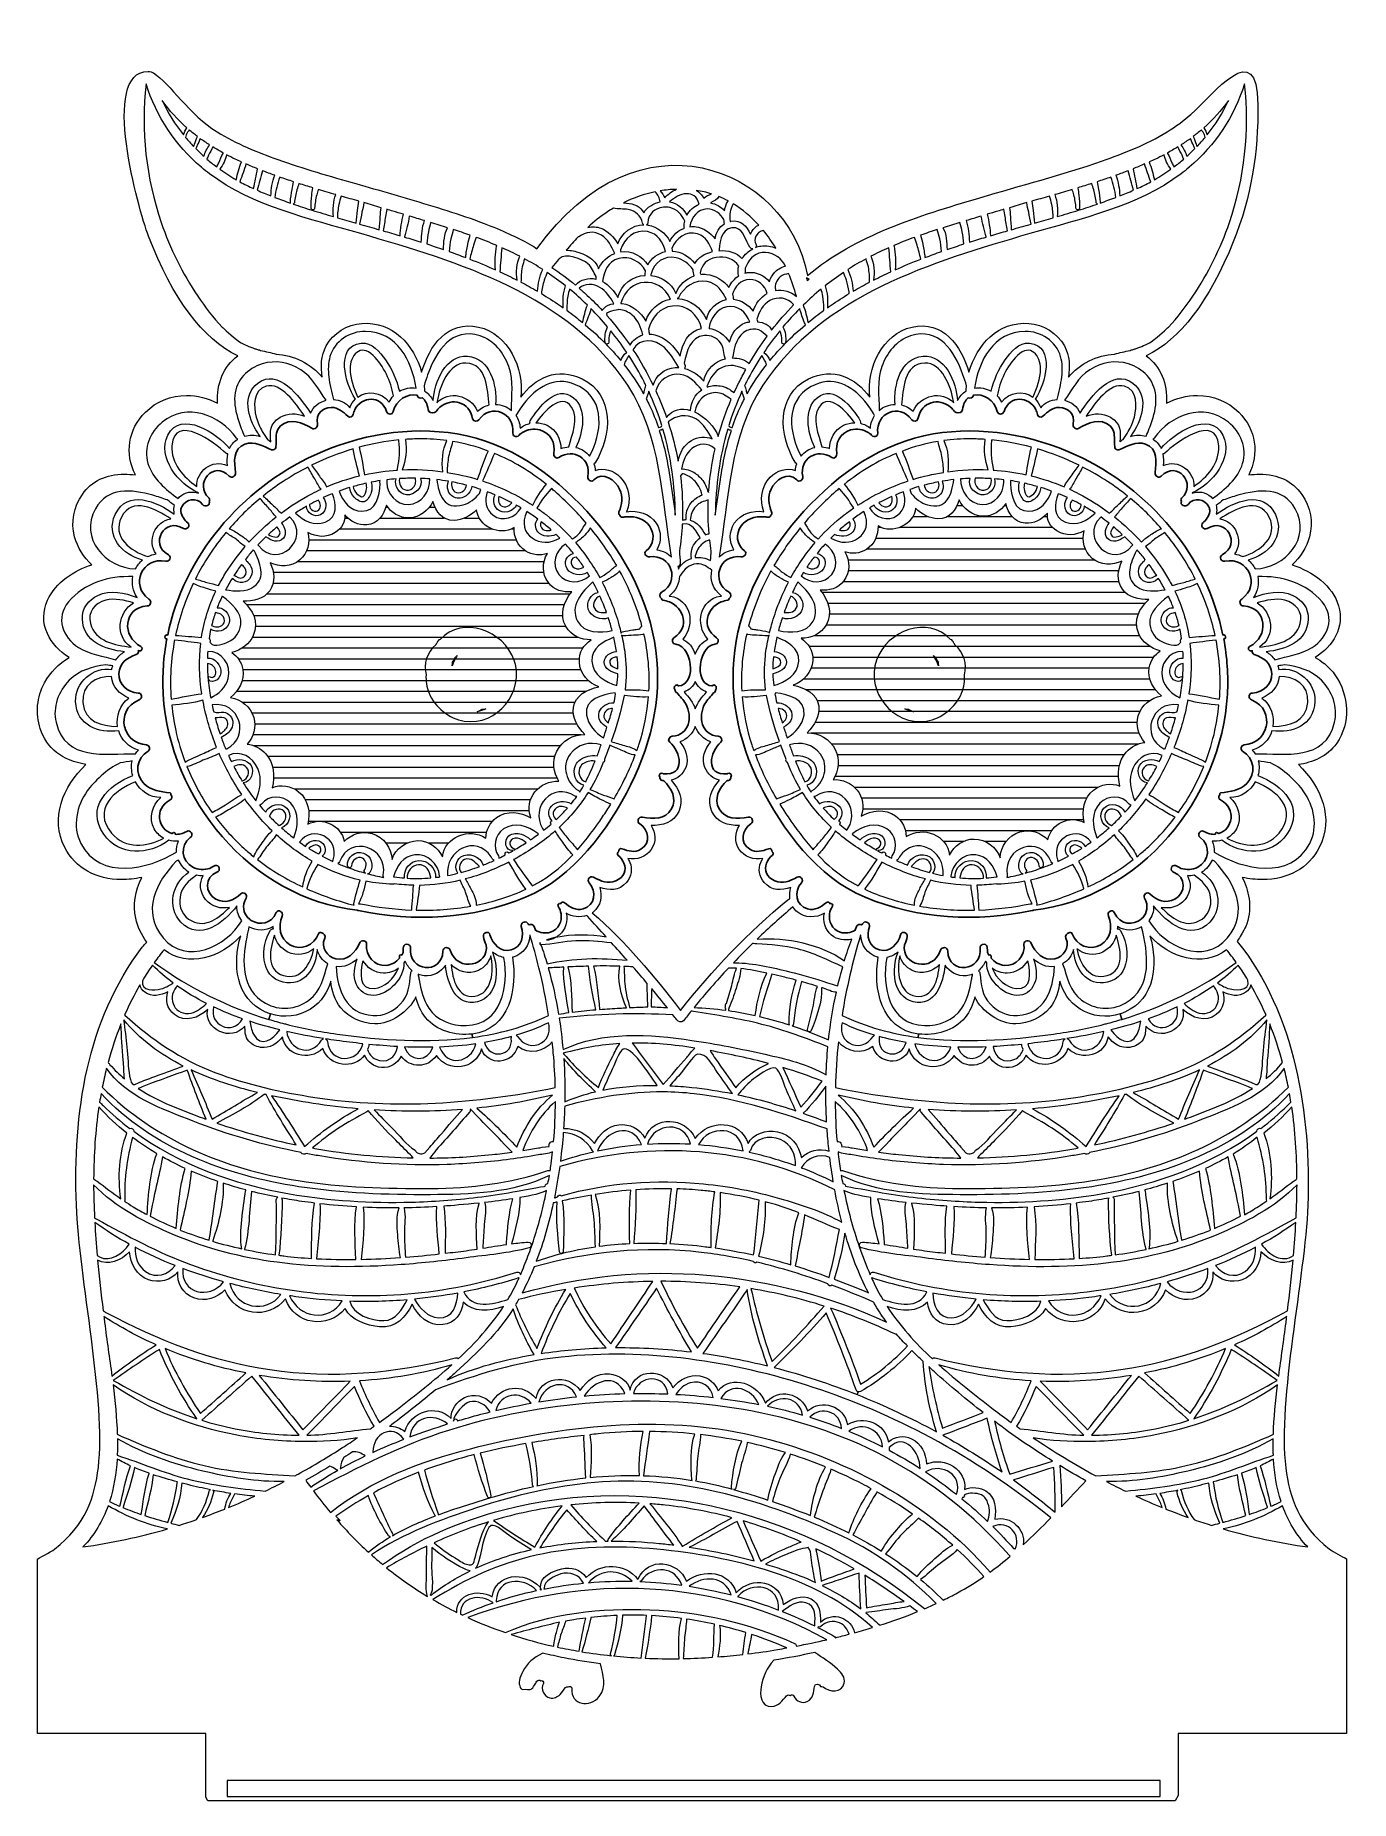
# Model space of a CAD drawing. Header units: millimetres. Extents: x -53 to 48, y -64 to 71.
import ezdxf

# ---------------------------------------------------------------- set-up
doc = ezdxf.new("R2010")
doc.units = ezdxf.units.MM
doc.header["$MEASUREMENT"] = 0
doc.layers.add('layer 1', color=7, linetype='Continuous')

msp = doc.modelspace()

# ---------------------------------------------------------------- linework, layer by layer
at = {"layer": 'layer 1', "color": 242, "lineweight": 9}
msp.add_open_spline([(46.5113, -44.8028), (44.1449, -42.9629), (43.4464, -40.8523), (43.1604, -38.5693), (43.1604, -38.5693), (42.4989, -33.2893), (44.6385, -24.0099), (44.8469, -18.4252), (44.8469, -18.4252), (45.1039, -11.5307), (43.901, -3.7187), (39.4432, 1.8081), (39.4432, 1.8081), (39.5064, 1.9143), (39.5792, 2.0392), (39.665, 2.1865), (39.665, 2.1865), (40.1189, 2.9646), (40.1592, 3.0901), (40.1806, 3.1572), (40.1806, 3.1572), (40.6076, 4.4876), (40.2937, 5.743), (39.8275, 6.7135), (39.8275, 6.7135), (40.3498, 6.6049), (40.8691, 6.549), (41.3689, 6.549), (41.3689, 6.549), (41.3689, 6.549), (41.3691, 6.549), (41.3691, 6.549), (41.3691, 6.549), (43.3521, 6.549), (44.9009, 7.425), (45.7298, 9.0158), (45.7298, 9.0158), (46.8792, 11.2248), (45.8813, 13.6782), (44.1247, 15.36), (44.1247, 15.36), (45.2006, 15.5268), (46.3294, 15.9521), (47.0629, 17.0059), (47.0629, 17.0059), (48.1361, 18.5466), (48.0475, 20.6787), (46.9249, 22.2401), (46.9249, 22.2401), (46.8881, 22.3555), (46.7631, 22.489), (46.4415, 22.811), (46.4415, 22.811), (46.4364, 22.816), (46.3458, 22.9065), (46.3057, 22.9463), (46.3057, 22.9463), (46.3057, 22.9463), (46.3035, 22.9441), (46.3035, 22.9441), (46.3035, 22.9441), (46.2988, 22.9484), (46.2942, 22.9528), (46.2895, 22.9571), (46.2895, 22.9571), (46.2895, 22.9571), (46.2923, 22.9599), (46.2923, 22.9599), (46.2923, 22.9599), (46.2923, 22.9599), (46.1222, 23.1297), (46.1222, 23.1297), (46.1222, 23.1297), (46.1222, 23.1297), (46.0902, 23.1297), (46.0902, 23.1297), (46.0902, 23.1297), (45.8821, 23.2995), (45.6581, 23.452), (45.4185, 23.587), (45.4185, 23.587), (46.7663, 24.4276), (47.697, 25.878), (47.2062, 27.5416), (47.2062, 27.5416), (46.7483, 29.0937), (45.2362, 30.1626), (43.6404, 30.6948), (43.6404, 30.6948), (44.2896, 31.2713), (44.7564, 32.0121), (44.9742, 32.8382), (44.9742, 32.8382), (45.2704, 33.9619), (45.0592, 35.1173), (44.3801, 36.0915), (44.3801, 36.0915), (43.6641, 37.1181), (42.576, 37.6384), (41.1457, 37.6384), (41.1457, 37.6384), (40.8816, 37.6384), (40.6048, 37.6202), (40.3164, 37.5838), (40.3164, 37.5838), (41.1372, 39.2085), (40.8861, 41.071), (39.5499, 42.387), (39.5499, 42.387), (38.6922, 43.2319), (37.6, 43.6784), (36.391, 43.6784), (36.391, 43.6784), (35.5846, 43.6784), (34.761, 43.4686), (34.0098, 43.0835), (34.0098, 43.0835), (34.1088, 44.5885), (33.5462, 45.9056), (32.4601, 46.7205), (32.4601, 46.7205), (35.0399, 47.9531), (37.2806, 50.8837), (39.1334, 55.4559), (39.1334, 55.4559), (40.534, 58.9116), (41.0472, 62.3112), (41.0214, 65.9987), (41.0214, 65.9987), (40.9842, 71.2974), (37.6164, 66.7613), (35.8871, 65.2362), (35.8871, 65.2362), (35.3505, 64.7635), (34.7337, 64.311), (34.053, 63.8913), (34.053, 63.8913), (32.468, 62.9082), (30.6573, 62.2149), (29.0957, 61.6663), (29.0957, 61.6663), (26.0041, 60.5825), (22.8255, 59.7773), (19.6893, 58.8369), (19.6893, 58.8369), (19.6893, 58.8369), (19.6102, 58.8132), (19.6102, 58.8132), (19.6102, 58.8132), (14.9798, 57.4252), (10.2097, 55.9958), (6.496, 52.8804), (6.496, 52.8804), (4.8597, 61.2468), (-6.5159, 65.8151), (-14.2629, 54.9265), (-14.2629, 54.9265), (-14.4116, 55.0319), (-14.5921, 55.1544), (-14.8221, 55.28), (-14.8221, 55.28), (-15.815, 55.8298), (-16.9245, 56.335), (-18.3143, 56.8696), (-18.3143, 56.8696), (-20.191, 57.5916), (-22.1444, 58.1671), (-24.0334, 58.724), (-24.0334, 58.724), (-24.4908, 58.8588), (-24.9489, 58.9936), (-25.4068, 59.131), (-25.4068, 59.131), (-26.3173, 59.4037), (-27.2475, 59.6682), (-28.147, 59.924), (-28.147, 59.924), (-30.1278, 60.4874), (-32.176, 61.0698), (-34.1396, 61.7773), (-34.1396, 61.7773), (-35.6789, 62.3319), (-37.3079, 62.972), (-38.7904, 63.8919), (-38.7904, 63.8919), (-40.8923, 65.1888), (-42.4005, 67.6015), (-43.6613, 68.4086), (-43.6613, 68.4086), (-43.7766, 68.4823), (-43.9142, 68.5181), (-44.082, 68.5181), (-44.082, 68.5181), (-47.7806, 68.5181), (-44.8198, 57.9196), (-44.044, 55.8968), (-44.044, 55.8968), (-42.1937, 51.0735), (-39.8955, 47.9944), (-37.1989, 46.7185), (-37.1989, 46.7185), (-38.2829, 45.9032), (-38.8449, 44.5873), (-38.7459, 43.0835), (-38.7459, 43.0835), (-39.4975, 43.4686), (-40.3209, 43.6784), (-41.1277, 43.6784), (-41.1277, 43.6784), (-42.3366, 43.6784), (-43.4294, 43.2316), (-44.2869, 42.3863), (-44.2869, 42.3863), (-45.6227, 41.0704), (-45.8735, 39.2081), (-45.0525, 37.5834), (-45.0525, 37.5834), (-45.3415, 37.6198), (-45.6187, 37.6382), (-45.883, 37.6382), (-45.883, 37.6382), (-47.3127, 37.6382), (-48.4006, 37.1179), (-49.1163, 36.0915), (-49.1163, 36.0915), (-49.7958, 35.1173), (-50.0067, 33.9621), (-49.7107, 32.8382), (-49.7107, 32.8382), (-49.4933, 32.013), (-49.0271, 31.2729), (-48.3789, 30.6966), (-48.3789, 30.6966), (-49.7584, 30.2409), (-51.1438, 29.3648), (-51.7828, 27.9683), (-51.7828, 27.9683), (-52.1671, 27.1287), (-52.173, 26.2454), (-51.8, 25.4137), (-51.8, 25.4137), (-51.4777, 24.6943), (-50.8787, 24.0472), (-50.1317, 23.5787), (-50.1317, 23.5787), (-50.9224, 23.1171), (-51.5801, 22.4475), (-52.0154, 21.6405), (-52.0154, 21.6405), (-52.6078, 20.5419), (-52.7252, 19.2937), (-52.346, 18.1263), (-52.346, 18.1263), (-51.851, 16.6027), (-50.6769, 15.6802), (-48.848, 15.3726), (-48.848, 15.3726), (-50.6128, 13.6903), (-51.6183, 11.23), (-50.4659, 9.0152), (-50.4659, 9.0152), (-49.637, 7.4246), (-48.0893, 6.5484), (-46.1076, 6.5484), (-46.1076, 6.5484), (-45.6074, 6.5484), (-45.0879, 6.6045), (-44.5654, 6.7131), (-44.5654, 6.7131), (-45.0725, 5.6533), (-45.2374, 4.5756), (-45.0298, 3.5832), (-45.0298, 3.5832), (-44.8949, 2.9379), (-44.597, 2.3087), (-44.164, 1.7516), (-44.164, 1.7516), (-44.2865, 1.6272), (-44.4164, 1.5124), (-44.5219, 1.3718), (-44.5219, 1.3718), (-48.8126, -4.3505), (-49.8334, -11.3066), (-49.5749, -18.4311), (-49.5749, -18.4311), (-49.3707, -23.9339), (-47.2759, -33.5203), (-47.892, -38.5346), (-47.892, -38.5346), (-48.1741, -40.8347), (-48.8706, -42.9599), (-51.2476, -44.8028), (-51.2476, -44.8028), (-51.5477, -45.0355), (-52.5644, -45.5596), (-52.5644, -45.5596), (-52.5644, -45.5596), (-52.5644, -45.5596), (-52.5644, -58.9343), (-52.5644, -58.9343), (-52.5644, -58.9343), (-52.5644, -58.9343), (-46.9124, -58.9343), (-46.9124, -58.9343), (-46.9124, -58.9343), (-46.9124, -58.9343), (-39.658, -58.9343), (-39.658, -58.9343), (-39.658, -58.9343), (-39.658, -58.9343), (-39.658, -63.8225), (-39.658, -63.8225), (-39.658, -63.8225), (-39.658, -63.8225), (-39.5016, -64.0969), (-39.5016, -64.0969), (-39.5016, -64.0969), (-39.5016, -64.0969), (34.6881, -64.0969), (34.6881, -64.0969), (34.6881, -64.0969), (34.6881, -64.0969), (34.913, -63.7023), (34.913, -63.7023), (34.913, -63.7023), (34.913, -63.7023), (34.913, -58.9343), (34.913, -58.9343), (34.913, -58.9343), (34.913, -58.9343), (41.6615, -58.9343), (41.6615, -58.9343), (41.6615, -58.9343), (41.6615, -58.9343), (41.7214, -58.9343), (41.7214, -58.9343), (41.7214, -58.9343), (41.7214, -58.9343), (47.8196, -58.9343), (47.8196, -58.9343), (47.8196, -58.9343), (47.8196, -58.9343), (47.8196, -45.5596), (47.8196, -45.5596), (47.8196, -45.5596), (47.4925, -45.3704), (46.8096, -45.0347), (46.5113, -44.8028)], degree=3, knots=[0, 0, 0, 0, 0.01136364, 0.01136364, 0.01136364, 0.01136364, 0.02272727, 0.02272727, 0.02272727, 0.02272727, 0.03409091, 0.03409091, 0.03409091, 0.03409091, 0.04545455, 0.04545455, 0.04545455, 0.04545455, 0.05681818, 0.05681818, 0.05681818, 0.05681818, 0.06818182, 0.06818182, 0.06818182, 0.06818182, 0.07954545, 0.07954545, 0.07954545, 0.07954545, 0.09090909, 0.09090909, 0.09090909, 0.09090909, 0.10227273, 0.10227273, 0.10227273, 0.10227273, 0.11363636, 0.11363636, 0.11363636, 0.11363636, 0.125, 0.125, 0.125, 0.125, 0.13636364, 0.13636364, 0.13636364, 0.13636364, 0.14772727, 0.14772727, 0.14772727, 0.14772727, 0.15909091, 0.15909091, 0.15909091, 0.15909091, 0.17045455, 0.17045455, 0.17045455, 0.17045455, 0.18181818, 0.18181818, 0.18181818, 0.18181818, 0.19318182, 0.19318182, 0.19318182, 0.19318182, 0.20454545, 0.20454545, 0.20454545, 0.20454545, 0.21590909, 0.21590909, 0.21590909, 0.21590909, 0.22727273, 0.22727273, 0.22727273, 0.22727273, 0.23863636, 0.23863636, 0.23863636, 0.23863636, 0.25, 0.25, 0.25, 0.25, 0.26136364, 0.26136364, 0.26136364, 0.26136364, 0.27272727, 0.27272727, 0.27272727, 0.27272727, 0.28409091, 0.28409091, 0.28409091, 0.28409091, 0.29545455, 0.29545455, 0.29545455, 0.29545455, 0.30681818, 0.30681818, 0.30681818, 0.30681818, 0.31818182, 0.31818182, 0.31818182, 0.31818182, 0.32954545, 0.32954545, 0.32954545, 0.32954545, 0.34090909, 0.34090909, 0.34090909, 0.34090909, 0.35227273, 0.35227273, 0.35227273, 0.35227273, 0.36363636, 0.36363636, 0.36363636, 0.36363636, 0.375, 0.375, 0.375, 0.375, 0.38636364, 0.38636364, 0.38636364, 0.38636364, 0.39772727, 0.39772727, 0.39772727, 0.39772727, 0.40909091, 0.40909091, 0.40909091, 0.40909091, 0.42045455, 0.42045455, 0.42045455, 0.42045455, 0.43181818, 0.43181818, 0.43181818, 0.43181818, 0.44318182, 0.44318182, 0.44318182, 0.44318182, 0.45454545, 0.45454545, 0.45454545, 0.45454545, 0.46590909, 0.46590909, 0.46590909, 0.46590909, 0.47727273, 0.47727273, 0.47727273, 0.47727273, 0.48863636, 0.48863636, 0.48863636, 0.48863636, 0.5, 0.5, 0.5, 0.5, 0.51136364, 0.51136364, 0.51136364, 0.51136364, 0.52272727, 0.52272727, 0.52272727, 0.52272727, 0.53409091, 0.53409091, 0.53409091, 0.53409091, 0.54545455, 0.54545455, 0.54545455, 0.54545455, 0.55681818, 0.55681818, 0.55681818, 0.55681818, 0.56818182, 0.56818182, 0.56818182, 0.56818182, 0.57954545, 0.57954545, 0.57954545, 0.57954545, 0.59090909, 0.59090909, 0.59090909, 0.59090909, 0.60227273, 0.60227273, 0.60227273, 0.60227273, 0.61363636, 0.61363636, 0.61363636, 0.61363636, 0.625, 0.625, 0.625, 0.625, 0.63636364, 0.63636364, 0.63636364, 0.63636364, 0.64772727, 0.64772727, 0.64772727, 0.64772727, 0.65909091, 0.65909091, 0.65909091, 0.65909091, 0.67045455, 0.67045455, 0.67045455, 0.67045455, 0.68181818, 0.68181818, 0.68181818, 0.68181818, 0.69318182, 0.69318182, 0.69318182, 0.69318182, 0.70454545, 0.70454545, 0.70454545, 0.70454545, 0.71590909, 0.71590909, 0.71590909, 0.71590909, 0.72727273, 0.72727273, 0.72727273, 0.72727273, 0.73863636, 0.73863636, 0.73863636, 0.73863636, 0.75, 0.75, 0.75, 0.75, 0.76136364, 0.76136364, 0.76136364, 0.76136364, 0.77272727, 0.77272727, 0.77272727, 0.77272727, 0.78409091, 0.78409091, 0.78409091, 0.78409091, 0.79545455, 0.79545455, 0.79545455, 0.79545455, 0.80681818, 0.80681818, 0.80681818, 0.80681818, 0.81818182, 0.81818182, 0.81818182, 0.81818182, 0.82954545, 0.82954545, 0.82954545, 0.82954545, 0.84090909, 0.84090909, 0.84090909, 0.84090909, 0.85227273, 0.85227273, 0.85227273, 0.85227273, 0.86363636, 0.86363636, 0.86363636, 0.86363636, 0.875, 0.875, 0.875, 0.875, 0.88636364, 0.88636364, 0.88636364, 0.88636364, 0.89772727, 0.89772727, 0.89772727, 0.89772727, 0.90909091, 0.90909091, 0.90909091, 0.90909091, 0.92045455, 0.92045455, 0.92045455, 0.92045455, 0.93181818, 0.93181818, 0.93181818, 0.93181818, 0.94318182, 0.94318182, 0.94318182, 0.94318182, 0.95454545, 0.95454545, 0.95454545, 0.95454545, 0.96590909, 0.96590909, 0.96590909, 0.96590909, 0.97727273, 0.97727273, 0.97727273, 0.97727273, 1, 1, 1, 1], dxfattribs=at)
at = {"layer": 'layer 1', "color": 250, "lineweight": 18}
for points, knots in [([(-5.0802, 31.8381), (-4.7091, 32.4475), (-4.6993, 33.2445), (-5.1075, 33.8716), (-5.1075, 33.8716), (-5.6116, 34.645), (-6.5159, 34.8814), (-7.3715, 34.7624), (-7.3715, 34.7624), (-7.3715, 34.7624), (-7.3812, 34.7624), (-7.3812, 34.7624), (-7.3812, 34.7624), (-7.0139, 35.6394), (-7.1957, 36.702), (-7.8677, 37.4014), (-7.8677, 37.4014), (-8.3736, 37.9287), (-9.1491, 38.1748), (-9.7918, 37.915), (-9.7918, 37.915), (-9.8035, 38.1005), (-9.8425, 38.2764), (-9.8992, 38.4405), (-9.8992, 38.4405), (-9.8523, 38.464), (-9.8094, 38.501), (-9.7741, 38.5577), (-9.7741, 38.5577), (-8.5084, 40.6088), (-8.3169, 43.7166), (-10.7938, 44.9472), (-10.7938, 44.9472), (-12.6789, 45.8829), (-14.4311, 45.0332), (-15.4957, 43.5329), (-15.4957, 43.5329), (-15.2494, 45.7775), (-16.443, 48.4145), (-18.7325, 48.9245), (-18.7325, 48.9245), (-21.1038, 49.4518), (-22.5201, 47.4945), (-23.102, 45.4513), (-23.102, 45.4513), (-23.6784, 47.5395), (-25.3505, 49.3913), (-27.6848, 49.1978), (-27.6848, 49.1978), (-28.8099, 49.1059), (-29.8862, 48.4809), (-30.4215, 47.4711), (-30.4215, 47.4711), (-30.8199, 46.715), (-30.8531, 45.8926), (-30.7242, 45.0781), (-30.7242, 45.0781), (-31.5739, 46.1076), (-32.9394, 46.7755), (-34.2578, 46.8342), (-34.2578, 46.8342), (-34.2598, 46.8342), (-34.2598, 46.8342), (-34.2598, 46.8361), (-34.2598, 46.8361), (-34.6506, 46.9631), (-35.0549, 47.0354), (-35.4534, 47.135), (-35.4534, 47.135), (-35.508, 47.1663), (-35.5685, 47.1839), (-35.631, 47.1857), (-35.631, 47.1857), (-35.715, 47.2112), (-35.7992, 47.2327), (-35.8812, 47.26), (-35.8812, 47.26), (-36.3011, 47.4045), (-36.6957, 47.5844), (-37.0806, 47.7932), (-37.0806, 47.7932), (-37.6704, 48.268), (-38.2877, 48.8071), (-38.3892, 48.9145), (-38.3892, 48.9145), (-39.0924, 49.6432), (-39.7058, 50.4557), (-40.2704, 51.2957), (-40.2704, 51.2957), (-41.4483, 53.0421), (-42.3879, 54.9447), (-43.0676, 56.9372), (-43.0676, 56.9372), (-44.2338, 60.3516), (-44.6343, 63.9888), (-44.2358, 67.5635), (-44.2358, 67.5635), (-43.4428, 65.0904), (-41.9739, 62.8599), (-39.9873, 61.174), (-39.9873, 61.174), (-39.9794, 61.1663), (-39.9715, 61.1584), (-39.9638, 61.1525), (-39.9638, 61.1525), (-39.7683, 60.9884), (-39.573, 60.8283), (-39.3699, 60.676), (-39.3699, 60.676), (-36.0608, 58.1853), (-31.6775, 57.2243), (-27.7707, 56.0895), (-27.7707, 56.0895), (-20.2481, 53.9074), (-11.8447, 51.3855), (-7.2992, 44.4531), (-7.2992, 44.4531), (-4.6894, 40.474), (-4.7129, 35.8112), (-3.9395, 31.2834), (-3.9395, 31.2834), (-4.2305, 31.5724), (-4.6192, 31.7794), (-5.0802, 31.8381)], [0, 0, 0, 0, 0.03125, 0.03125, 0.03125, 0.03125, 0.0625, 0.0625, 0.0625, 0.0625, 0.09375, 0.09375, 0.09375, 0.09375, 0.125, 0.125, 0.125, 0.125, 0.15625, 0.15625, 0.15625, 0.15625, 0.1875, 0.1875, 0.1875, 0.1875, 0.21875, 0.21875, 0.21875, 0.21875, 0.25, 0.25, 0.25, 0.25, 0.28125, 0.28125, 0.28125, 0.28125, 0.3125, 0.3125, 0.3125, 0.3125, 0.34375, 0.34375, 0.34375, 0.34375, 0.375, 0.375, 0.375, 0.375, 0.40625, 0.40625, 0.40625, 0.40625, 0.4375, 0.4375, 0.4375, 0.4375, 0.46875, 0.46875, 0.46875, 0.46875, 0.5, 0.5, 0.5, 0.5, 0.53125, 0.53125, 0.53125, 0.53125, 0.5625, 0.5625, 0.5625, 0.5625, 0.59375, 0.59375, 0.59375, 0.59375, 0.625, 0.625, 0.625, 0.625, 0.65625, 0.65625, 0.65625, 0.65625, 0.6875, 0.6875, 0.6875, 0.6875, 0.71875, 0.71875, 0.71875, 0.71875, 0.75, 0.75, 0.75, 0.75, 0.78125, 0.78125, 0.78125, 0.78125, 0.8125, 0.8125, 0.8125, 0.8125, 0.84375, 0.84375, 0.84375, 0.84375, 0.875, 0.875, 0.875, 0.875, 0.90625, 0.90625, 0.90625, 0.90625, 0.9375, 0.9375, 0.9375, 0.9375, 1, 1, 1, 1]), ([(40.002, 67.5635), (40.4005, 63.9888), (40, 60.3516), (38.834, 56.9372), (38.834, 56.9372), (38.1541, 54.9447), (37.2145, 53.0421), (36.0365, 51.2957), (36.0365, 51.2957), (35.4722, 50.4557), (34.8588, 49.6432), (34.1556, 48.9145), (34.1556, 48.9145), (34.0541, 48.8071), (33.4366, 48.268), (32.8467, 47.7932), (32.8467, 47.7932), (32.462, 47.5842), (32.0674, 47.4045), (31.6474, 47.26), (31.6474, 47.26), (31.5654, 47.2327), (31.4814, 47.2112), (31.3974, 47.1857), (31.3974, 47.1857), (31.3349, 47.1839), (31.2744, 47.1663), (31.2196, 47.135), (31.2196, 47.135), (30.8211, 47.0354), (30.4168, 46.9631), (30.026, 46.8361), (30.026, 46.8361), (30.026, 46.8342), (30.026, 46.8342), (30.0242, 46.8342), (30.0242, 46.8342), (28.7056, 46.7755), (27.3403, 46.1076), (26.4904, 45.0781), (26.4904, 45.0781), (26.6194, 45.8926), (26.5861, 46.715), (26.1876, 47.4711), (26.1876, 47.4711), (25.6524, 48.4809), (24.5763, 49.1059), (23.4509, 49.1978), (23.4509, 49.1978), (21.1167, 49.3911), (19.4446, 47.5393), (18.8684, 45.4511), (18.8684, 45.4511), (18.2863, 47.4944), (16.8701, 49.4518), (14.4986, 48.9242), (14.4986, 48.9242), (12.2093, 48.4145), (11.0158, 45.7773), (11.2619, 43.5329), (11.2619, 43.5329), (10.1973, 45.0332), (8.445, 45.8829), (6.56, 44.9472), (6.56, 44.9472), (4.0831, 43.7166), (4.2746, 40.6088), (5.5403, 38.5577), (5.5403, 38.5577), (5.5755, 38.501), (5.6186, 38.464), (5.6654, 38.4405), (5.6654, 38.4405), (5.6087, 38.2764), (5.5697, 38.1005), (5.5579, 37.915), (5.5579, 37.915), (4.9152, 38.1748), (4.1398, 37.9287), (3.6339, 37.4014), (3.6339, 37.4014), (2.9618, 36.702), (2.7803, 35.6394), (3.1476, 34.7622), (3.1476, 34.7622), (3.1476, 34.7622), (3.1377, 34.7622), (3.1377, 34.7622), (3.1377, 34.7622), (2.2821, 34.8814), (1.3778, 34.645), (0.8737, 33.8716), (0.8737, 33.8716), (0.4655, 33.2445), (0.4752, 32.4475), (0.8464, 31.8381), (0.8464, 31.8381), (0.3853, 31.7794), (-0.0033, 31.5724), (-0.2943, 31.2832), (-0.2943, 31.2832), (0.4792, 35.8112), (0.4558, 40.474), (3.0654, 44.4531), (3.0654, 44.4531), (7.6111, 51.3855), (16.0145, 53.9074), (23.5369, 56.0895), (23.5369, 56.0895), (27.4437, 57.2243), (31.827, 58.1853), (35.1361, 60.676), (35.1361, 60.676), (35.3392, 60.8283), (35.5347, 60.9884), (35.73, 61.1525), (35.73, 61.1525), (35.7379, 61.1584), (35.7456, 61.1663), (35.7535, 61.174), (35.7535, 61.174), (37.74, 62.8599), (39.209, 65.0904), (40.002, 67.5635)], [0, 0, 0, 0, 0.03125, 0.03125, 0.03125, 0.03125, 0.0625, 0.0625, 0.0625, 0.0625, 0.09375, 0.09375, 0.09375, 0.09375, 0.125, 0.125, 0.125, 0.125, 0.15625, 0.15625, 0.15625, 0.15625, 0.1875, 0.1875, 0.1875, 0.1875, 0.21875, 0.21875, 0.21875, 0.21875, 0.25, 0.25, 0.25, 0.25, 0.28125, 0.28125, 0.28125, 0.28125, 0.3125, 0.3125, 0.3125, 0.3125, 0.34375, 0.34375, 0.34375, 0.34375, 0.375, 0.375, 0.375, 0.375, 0.40625, 0.40625, 0.40625, 0.40625, 0.4375, 0.4375, 0.4375, 0.4375, 0.46875, 0.46875, 0.46875, 0.46875, 0.5, 0.5, 0.5, 0.5, 0.53125, 0.53125, 0.53125, 0.53125, 0.5625, 0.5625, 0.5625, 0.5625, 0.59375, 0.59375, 0.59375, 0.59375, 0.625, 0.625, 0.625, 0.625, 0.65625, 0.65625, 0.65625, 0.65625, 0.6875, 0.6875, 0.6875, 0.6875, 0.71875, 0.71875, 0.71875, 0.71875, 0.75, 0.75, 0.75, 0.75, 0.78125, 0.78125, 0.78125, 0.78125, 0.8125, 0.8125, 0.8125, 0.8125, 0.84375, 0.84375, 0.84375, 0.84375, 0.875, 0.875, 0.875, 0.875, 0.90625, 0.90625, 0.90625, 0.90625, 0.9375, 0.9375, 0.9375, 0.9375, 1, 1, 1, 1]), ([(-41.1045, 64.1959), (-41.2354, 64.0474), (-41.3174, 63.8559), (-41.3605, 63.6548), (-41.3605, 63.6548), (-42.003, 64.4616), (-42.552, 65.3445), (-42.9915, 66.2937), (-42.9915, 66.2937), (-42.4563, 65.5203), (-41.8156, 64.823), (-41.1045, 64.1959)], [0, 0, 0, 0, 0.25, 0.25, 0.25, 0.25, 0.5, 0.5, 0.5, 0.5, 1, 1, 1, 1]), ([(38.7578, 66.2939), (38.3182, 65.3446), (37.7694, 64.4614), (37.1267, 63.6548), (37.1267, 63.6548), (37.0836, 63.856), (37.0016, 64.0474), (36.8707, 64.1959), (36.8707, 64.1959), (37.5818, 64.8229), (38.2225, 65.5202), (38.7578, 66.2939)], [0, 0, 0, 0, 0.25, 0.25, 0.25, 0.25, 0.5, 0.5, 0.5, 0.5, 1, 1, 1, 1]), ([(-40.2821, 63.5298), (-40.3916, 63.3481), (-40.4521, 63.1352), (-40.5264, 62.9399), (-40.5264, 62.9399), (-40.5478, 62.8833), (-40.5673, 62.8266), (-40.5869, 62.7719), (-40.5869, 62.7719), (-40.8036, 62.9984), (-41.0126, 63.2309), (-41.21, 63.4711), (-41.21, 63.4711), (-41.1964, 63.5377), (-41.1788, 63.602), (-41.1533, 63.6645), (-41.1533, 63.6645), (-41.0966, 63.8073), (-41.0088, 63.9205), (-40.9228, 64.0377), (-40.9228, 64.0377), (-40.7158, 63.8619), (-40.5009, 63.6939), (-40.2821, 63.5298)], [0, 0, 0, 0, 0.14285714, 0.14285714, 0.14285714, 0.14285714, 0.28571429, 0.28571429, 0.28571429, 0.28571429, 0.42857143, 0.42857143, 0.42857143, 0.42857143, 0.57142857, 0.57142857, 0.57142857, 0.57142857, 0.71428571, 0.71428571, 0.71428571, 0.71428571, 1, 1, 1, 1]), ([(36.9196, 63.6646), (36.9449, 63.6021), (36.9625, 63.5377), (36.9763, 63.4711), (36.9763, 63.4711), (36.779, 63.2309), (36.5699, 62.9984), (36.3532, 62.772), (36.3532, 62.772), (36.3336, 62.8266), (36.3141, 62.8833), (36.2925, 62.9399), (36.2925, 62.9399), (36.2184, 63.1352), (36.1577, 63.3481), (36.0484, 63.5298), (36.0484, 63.5298), (36.2672, 63.6939), (36.4821, 63.8619), (36.6891, 64.0377), (36.6891, 64.0377), (36.7751, 63.9205), (36.863, 63.8073), (36.9196, 63.6646)], [0, 0, 0, 0, 0.14285714, 0.14285714, 0.14285714, 0.14285714, 0.28571429, 0.28571429, 0.28571429, 0.28571429, 0.42857143, 0.42857143, 0.42857143, 0.42857143, 0.57142857, 0.57142857, 0.57142857, 0.57142857, 0.71428571, 0.71428571, 0.71428571, 0.71428571, 1, 1, 1, 1]), ([(-40.0888, 63.3833), (-39.8504, 63.2094), (-39.6043, 63.0453), (-39.3562, 62.8853), (-39.3562, 62.8853), (-39.5535, 62.643), (-39.6962, 62.3363), (-39.8055, 62.018), (-39.8055, 62.018), (-40.0183, 62.2094), (-40.2255, 62.4026), (-40.4247, 62.6058), (-40.4247, 62.6058), (-40.3876, 62.6879), (-40.3504, 62.7699), (-40.3154, 62.8519), (-40.3154, 62.8519), (-40.2411, 63.0219), (-40.1454, 63.2016), (-40.0888, 63.3833)], [0, 0, 0, 0, 0.16666667, 0.16666667, 0.16666667, 0.16666667, 0.33333333, 0.33333333, 0.33333333, 0.33333333, 0.5, 0.5, 0.5, 0.5, 0.66666667, 0.66666667, 0.66666667, 0.66666667, 1, 1, 1, 1]), ([(-38.3034, 62.264), (-38.3112, 62.2581), (-38.3189, 62.2523), (-38.3248, 62.2444), (-38.3248, 62.2444), (-38.4792, 62.0355), (-38.5476, 61.7561), (-38.6589, 61.5217), (-38.6589, 61.5217), (-38.7097, 61.4143), (-38.7623, 61.3107), (-38.8172, 61.2052), (-38.8172, 61.2052), (-39.0749, 61.3987), (-39.3249, 61.5978), (-39.5671, 61.8069), (-39.5671, 61.8069), (-39.5262, 61.9085), (-39.4872, 62.01), (-39.4402, 62.1078), (-39.4402, 62.1078), (-39.3386, 62.3207), (-39.2118, 62.5238), (-39.1219, 62.7405), (-39.1219, 62.7405), (-38.8542, 62.5746), (-38.5808, 62.4164), (-38.3034, 62.264)], [0, 0, 0, 0, 0.125, 0.125, 0.125, 0.125, 0.25, 0.25, 0.25, 0.25, 0.375, 0.375, 0.375, 0.375, 0.5, 0.5, 0.5, 0.5, 0.625, 0.625, 0.625, 0.625, 0.75, 0.75, 0.75, 0.75, 1, 1, 1, 1]), ([(35.2065, 62.1077), (35.2534, 62.01), (35.2925, 61.9084), (35.3333, 61.8068), (35.3333, 61.8068), (35.0911, 61.598), (34.8412, 61.3987), (34.5834, 61.2052), (34.5834, 61.2052), (34.5286, 61.3109), (34.476, 61.4143), (34.4251, 61.5217), (34.4251, 61.5217), (34.3138, 61.756), (34.2455, 62.0355), (34.0911, 62.2445), (34.0911, 62.2445), (34.0852, 62.2522), (34.0775, 62.2581), (34.0696, 62.264), (34.0696, 62.264), (34.3471, 62.4163), (34.6204, 62.5746), (34.8882, 62.7407), (34.8882, 62.7407), (34.978, 62.5238), (35.1049, 62.3206), (35.2065, 62.1077)], [0, 0, 0, 0, 0.125, 0.125, 0.125, 0.125, 0.25, 0.25, 0.25, 0.25, 0.375, 0.375, 0.375, 0.375, 0.5, 0.5, 0.5, 0.5, 0.625, 0.625, 0.625, 0.625, 0.75, 0.75, 0.75, 0.75, 1, 1, 1, 1]), ([(36.0816, 62.8519), (36.1168, 62.77), (36.1539, 62.6878), (36.1911, 62.6059), (36.1911, 62.6059), (35.9917, 62.4027), (35.7847, 62.2093), (35.5719, 62.0178), (35.5719, 62.0178), (35.4624, 62.3364), (35.3197, 62.6429), (35.1224, 62.8852), (35.1224, 62.8852), (35.3705, 63.0454), (35.6168, 63.2095), (35.8549, 63.3833), (35.8549, 63.3833), (35.9116, 63.2016), (36.0074, 63.022), (36.0816, 62.8519)], [0, 0, 0, 0, 0.16666667, 0.16666667, 0.16666667, 0.16666667, 0.33333333, 0.33333333, 0.33333333, 0.33333333, 0.5, 0.5, 0.5, 0.5, 0.66666667, 0.66666667, 0.66666667, 0.66666667, 1, 1, 1, 1]), ([(-37.4067, 61.8069), (-37.2446, 61.7308), (-37.0826, 61.6584), (-36.9202, 61.5861), (-36.9202, 61.5861), (-37.0826, 61.1448), (-37.2036, 60.6798), (-37.3287, 60.2226), (-37.3287, 60.2226), (-37.7623, 60.4747), (-38.1804, 60.7423), (-38.5807, 61.0314), (-38.5807, 61.0314), (-38.3463, 61.3733), (-38.1138, 61.764), (-38.067, 62.139), (-38.067, 62.139), (-37.8483, 62.0236), (-37.6294, 61.9124), (-37.4067, 61.8069)], [0, 0, 0, 0, 0.16666667, 0.16666667, 0.16666667, 0.16666667, 0.33333333, 0.33333333, 0.33333333, 0.33333333, 0.5, 0.5, 0.5, 0.5, 0.66666667, 0.66666667, 0.66666667, 0.66666667, 1, 1, 1, 1]), ([(-35.6839, 61.0607), (-35.7893, 60.5548), (-35.887, 60.0449), (-35.9848, 59.5371), (-35.9848, 59.5371), (-36.346, 59.7013), (-36.6997, 59.8751), (-37.0415, 60.0645), (-37.0415, 60.0645), (-36.8774, 60.5137), (-36.6997, 60.9689), (-36.5706, 61.4298), (-36.5706, 61.4298), (-36.2778, 61.3029), (-35.9807, 61.1799), (-35.6839, 61.0607)], [0, 0, 0, 0, 0.2, 0.2, 0.2, 0.2, 0.4, 0.4, 0.4, 0.4, 0.6, 0.6, 0.6, 0.6, 1, 1, 1, 1]), ([(32.337, 61.4299), (32.4659, 60.9689), (32.6437, 60.5138), (32.8076, 60.0645), (32.8076, 60.0645), (32.4659, 59.875), (32.1123, 59.7011), (31.7509, 59.537), (31.7509, 59.537), (31.6532, 60.0449), (31.5556, 60.5547), (31.4502, 61.0608), (31.4502, 61.0608), (31.7471, 61.1798), (32.0439, 61.303), (32.337, 61.4299)], [0, 0, 0, 0, 0.2, 0.2, 0.2, 0.2, 0.4, 0.4, 0.4, 0.4, 0.6, 0.6, 0.6, 0.6, 1, 1, 1, 1]), ([(33.8333, 62.139), (33.8802, 61.764), (34.1125, 61.3733), (34.3471, 61.0314), (34.3471, 61.0314), (33.9466, 60.7423), (33.5285, 60.4747), (33.0948, 60.2226), (33.0948, 60.2226), (32.9698, 60.6798), (32.8488, 61.1448), (32.6867, 61.5861), (32.6867, 61.5861), (32.8488, 61.6584), (33.0109, 61.7308), (33.173, 61.8069), (33.173, 61.8069), (33.3958, 61.9124), (33.6145, 62.0236), (33.8333, 62.139)], [0, 0, 0, 0, 0.16666667, 0.16666667, 0.16666667, 0.16666667, 0.33333333, 0.33333333, 0.33333333, 0.33333333, 0.5, 0.5, 0.5, 0.5, 0.66666667, 0.66666667, 0.66666667, 0.66666667, 1, 1, 1, 1]), ([(-34.3712, 60.5646), (-34.5588, 60.0663), (-34.6387, 59.5195), (-34.6563, 58.9843), (-34.6563, 58.9843), (-35.01, 59.1229), (-35.3636, 59.2636), (-35.7112, 59.4139), (-35.7112, 59.4139), (-35.5765, 59.9141), (-35.4417, 60.4122), (-35.3108, 60.9142), (-35.3108, 60.9142), (-35.0001, 60.793), (-34.6856, 60.6779), (-34.3712, 60.5646)], [0, 0, 0, 0, 0.2, 0.2, 0.2, 0.2, 0.4, 0.4, 0.4, 0.4, 0.6, 0.6, 0.6, 0.6, 1, 1, 1, 1]), ([(-32.9179, 60.0625), (-32.9725, 59.8711), (-33.0018, 59.6699), (-33.0371, 59.4844), (-33.0371, 59.4844), (-33.0976, 59.16), (-33.1405, 58.832), (-33.1698, 58.5038), (-33.1698, 58.5038), (-33.1739, 58.4744), (-33.1659, 58.4509), (-33.1542, 58.4295), (-33.1542, 58.4295), (-33.5585, 58.5721), (-33.9629, 58.7166), (-34.3653, 58.871), (-34.3653, 58.871), (-34.299, 59.4101), (-34.1525, 59.9081), (-33.9884, 60.4258), (-33.9884, 60.4258), (-33.6328, 60.3009), (-33.2752, 60.1797), (-32.9179, 60.0625)], [0, 0, 0, 0, 0.14285714, 0.14285714, 0.14285714, 0.14285714, 0.28571429, 0.28571429, 0.28571429, 0.28571429, 0.42857143, 0.42857143, 0.42857143, 0.42857143, 0.57142857, 0.57142857, 0.57142857, 0.57142857, 0.71428571, 0.71428571, 0.71428571, 0.71428571, 1, 1, 1, 1]), ([(-31.4958, 57.9236), (-31.4958, 57.9236), (-31.5075, 57.8845), (-31.5075, 57.8845), (-31.5075, 57.8845), (-31.992, 58.0369), (-32.4744, 58.1952), (-32.953, 58.3593), (-32.953, 58.3593), (-32.9081, 58.3748), (-32.871, 58.406), (-32.8631, 58.4609), (-32.8631, 58.4609), (-32.8124, 58.7947), (-32.748, 59.125), (-32.6639, 59.4512), (-32.6639, 59.4512), (-32.6209, 59.6113), (-32.5624, 59.7715), (-32.5135, 59.9336), (-32.5135, 59.9336), (-32.1561, 59.8183), (-31.7967, 59.707), (-31.4353, 59.5977), (-31.4353, 59.5977), (-31.4841, 59.4101), (-31.5055, 59.209), (-31.529, 59.0293), (-31.529, 59.0293), (-31.5739, 58.703), (-31.5895, 58.3769), (-31.5818, 58.0487), (-31.5818, 58.0487), (-31.5798, 57.9822), (-31.5428, 57.9412), (-31.4958, 57.9236)], [0, 0, 0, 0, 0.1, 0.1, 0.1, 0.1, 0.2, 0.2, 0.2, 0.2, 0.3, 0.3, 0.3, 0.3, 0.4, 0.4, 0.4, 0.4, 0.5, 0.5, 0.5, 0.5, 0.6, 0.6, 0.6, 0.6, 0.7, 0.7, 0.7, 0.7, 0.8, 0.8, 0.8, 0.8, 1, 1, 1, 1]), ([(-4.0859, 58.5291), (-3.3865, 59.1815), (-2.1463, 59.5899), (-1.816, 58.3456), (-1.816, 58.3456), (-2.2185, 58.1853), (-2.5583, 57.8767), (-2.7634, 57.4939), (-2.7634, 57.4939), (-3.0136, 58.0193), (-3.4881, 58.4138), (-4.0859, 58.5291)], [0, 0, 0, 0, 0.25, 0.25, 0.25, 0.25, 0.5, 0.5, 0.5, 0.5, 1, 1, 1, 1]), ([(28.6294, 58.4608), (28.6373, 58.4061), (28.6743, 58.3748), (28.7192, 58.3592), (28.7192, 58.3592), (28.2407, 58.195), (27.7583, 58.0368), (27.2738, 57.8844), (27.2738, 57.8844), (27.2738, 57.8844), (27.2621, 57.9235), (27.2621, 57.9235), (27.2621, 57.9235), (27.309, 57.9411), (27.3461, 57.9822), (27.3481, 58.0485), (27.3481, 58.0485), (27.3557, 58.3768), (27.3402, 58.703), (27.2953, 59.0292), (27.2953, 59.0292), (27.2718, 59.2089), (27.2503, 59.41), (27.2016, 59.5976), (27.2016, 59.5976), (27.5628, 59.7071), (27.9224, 59.8184), (28.2797, 59.9335), (28.2797, 59.9335), (28.3285, 59.7715), (28.3872, 59.6114), (28.4301, 59.4511), (28.4301, 59.4511), (28.5141, 59.1249), (28.5787, 58.7949), (28.6294, 58.4608)], [0, 0, 0, 0, 0.1, 0.1, 0.1, 0.1, 0.2, 0.2, 0.2, 0.2, 0.3, 0.3, 0.3, 0.3, 0.4, 0.4, 0.4, 0.4, 0.5, 0.5, 0.5, 0.5, 0.6, 0.6, 0.6, 0.6, 0.7, 0.7, 0.7, 0.7, 0.8, 0.8, 0.8, 0.8, 1, 1, 1, 1]), ([(29.7546, 60.4259), (29.9187, 59.9082), (30.0652, 59.41), (30.1316, 58.8709), (30.1316, 58.8709), (29.7293, 58.7167), (29.3248, 58.572), (28.9204, 58.4295), (28.9204, 58.4295), (28.9322, 58.451), (28.9401, 58.4745), (28.936, 58.5036), (28.936, 58.5036), (28.9069, 58.8318), (28.8638, 59.1601), (28.8033, 59.4843), (28.8033, 59.4843), (28.7681, 59.6698), (28.7387, 59.8712), (28.6841, 60.0626), (28.6841, 60.0626), (29.0417, 60.1798), (29.399, 60.3008), (29.7546, 60.4259)], [0, 0, 0, 0, 0.14285714, 0.14285714, 0.14285714, 0.14285714, 0.28571429, 0.28571429, 0.28571429, 0.28571429, 0.42857143, 0.42857143, 0.42857143, 0.42857143, 0.57142857, 0.57142857, 0.57142857, 0.57142857, 0.71428571, 0.71428571, 0.71428571, 0.71428571, 1, 1, 1, 1]), ([(31.077, 60.9142), (31.208, 60.4122), (31.3427, 59.9141), (31.4775, 59.4141), (31.4775, 59.4141), (31.1298, 59.2635), (30.7761, 59.1229), (30.4226, 58.9843), (30.4226, 58.9843), (30.405, 59.5195), (30.325, 60.0665), (30.1375, 60.5645), (30.1375, 60.5645), (30.4519, 60.6779), (30.7664, 60.7932), (31.077, 60.9142)], [0, 0, 0, 0, 0.2, 0.2, 0.2, 0.2, 0.4, 0.4, 0.4, 0.4, 0.6, 0.6, 0.6, 0.6, 1, 1, 1, 1]), ([(-29.6772, 59.078), (-29.8883, 58.578), (-29.9097, 57.9197), (-29.8707, 57.3903), (-29.8707, 57.3903), (-30.4174, 57.5504), (-30.9644, 57.7145), (-31.5075, 57.8845), (-31.5075, 57.8845), (-31.5075, 57.8845), (-31.4958, 57.9236), (-31.4958, 57.9236), (-31.4958, 57.9236), (-31.4177, 57.8962), (-31.3141, 57.9392), (-31.3064, 58.0486), (-31.3064, 58.0486), (-31.2829, 58.3904), (-31.234, 58.7304), (-31.1482, 59.0624), (-31.1482, 59.0624), (-31.113, 59.1992), (-31.0601, 59.334), (-31.0152, 59.4706), (-31.0152, 59.4706), (-30.5698, 59.3358), (-30.1226, 59.2069), (-29.6772, 59.078)], [0, 0, 0, 0, 0.125, 0.125, 0.125, 0.125, 0.25, 0.25, 0.25, 0.25, 0.375, 0.375, 0.375, 0.375, 0.5, 0.5, 0.5, 0.5, 0.625, 0.625, 0.625, 0.625, 0.75, 0.75, 0.75, 0.75, 1, 1, 1, 1]), ([(-29.2768, 58.9628), (-28.8196, 58.8318), (-28.3645, 58.7011), (-27.9094, 58.572), (-27.9094, 58.572), (-27.9699, 58.3436), (-27.9797, 58.1033), (-28.011, 57.8688), (-28.011, 57.8688), (-28.0539, 57.5426), (-28.095, 57.2164), (-28.134, 56.8922), (-28.134, 56.8922), (-28.6126, 57.027), (-29.0892, 57.1617), (-29.5639, 57.3004), (-29.5639, 57.3004), (-29.5522, 57.6462), (-29.5228, 57.99), (-29.4506, 58.3298), (-29.4506, 58.3298), (-29.4037, 58.5447), (-29.3296, 58.7519), (-29.2768, 58.9628)], [0, 0, 0, 0, 0.14285714, 0.14285714, 0.14285714, 0.14285714, 0.28571429, 0.28571429, 0.28571429, 0.28571429, 0.42857143, 0.42857143, 0.42857143, 0.42857143, 0.57142857, 0.57142857, 0.57142857, 0.57142857, 0.71428571, 0.71428571, 0.71428571, 0.71428571, 1, 1, 1, 1]), ([(-26.2099, 58.0779), (-26.2528, 57.8513), (-26.2528, 57.6072), (-26.2725, 57.3826), (-26.2725, 57.3826), (-26.3036, 57.0503), (-26.3253, 56.7183), (-26.3486, 56.3864), (-26.3486, 56.3864), (-26.8544, 56.5309), (-27.3624, 56.6735), (-27.8703, 56.8159), (-27.8703, 56.8159), (-27.8058, 57.1246), (-27.7414, 57.4334), (-27.6789, 57.742), (-27.6789, 57.742), (-27.6339, 57.9763), (-27.5579, 58.2224), (-27.5344, 58.4646), (-27.5344, 58.4646), (-27.0908, 58.3357), (-26.6495, 58.2088), (-26.2099, 58.0779)], [0, 0, 0, 0, 0.14285714, 0.14285714, 0.14285714, 0.14285714, 0.28571429, 0.28571429, 0.28571429, 0.28571429, 0.42857143, 0.42857143, 0.42857143, 0.42857143, 0.57142857, 0.57142857, 0.57142857, 0.57142857, 0.71428571, 0.71428571, 0.71428571, 0.71428571, 1, 1, 1, 1]), ([(-5.1915, 59.2949), (-4.9786, 59.08), (-4.8497, 58.8241), (-4.8048, 58.5253), (-4.8048, 58.5253), (-5.3087, 58.4217), (-5.8322, 58.1228), (-6.0724, 57.695), (-6.0724, 57.695), (-6.1857, 57.902), (-6.3557, 58.0799), (-6.5843, 58.2147), (-6.5843, 58.2147), (-6.8363, 58.3632), (-7.1135, 58.4081), (-7.3989, 58.4355), (-7.3989, 58.4355), (-7.4711, 58.4431), (-7.5433, 58.451), (-7.6156, 58.4589), (-7.6156, 58.4589), (-6.844, 58.8359), (-6.0295, 59.119), (-5.1915, 59.2949)], [0, 0, 0, 0, 0.14285714, 0.14285714, 0.14285714, 0.14285714, 0.28571429, 0.28571429, 0.28571429, 0.28571429, 0.42857143, 0.42857143, 0.42857143, 0.42857143, 0.57142857, 0.57142857, 0.57142857, 0.57142857, 0.71428571, 0.71428571, 0.71428571, 0.71428571, 1, 1, 1, 1]), ([(-3.5702, 59.4902), (-3.914, 59.3475), (-4.2109, 59.1053), (-4.4628, 58.8202), (-4.4628, 58.8202), (-4.545, 59.0272), (-4.6601, 59.2051), (-4.8184, 59.3651), (-4.8184, 59.3651), (-4.4062, 59.4356), (-3.9901, 59.4765), (-3.5702, 59.4902)], [0, 0, 0, 0, 0.25, 0.25, 0.25, 0.25, 0.5, 0.5, 0.5, 0.5, 1, 1, 1, 1]), ([(-0.8726, 59.1327), (-1.1051, 59.0663), (-1.3004, 58.9589), (-1.4722, 58.8006), (-1.4722, 58.8006), (-1.6071, 59.0546), (-1.8063, 59.2616), (-2.0485, 59.4061), (-2.0485, 59.4061), (-1.6403, 59.3456), (-1.2496, 59.2519), (-0.8726, 59.1327)], [0, 0, 0, 0, 0.25, 0.25, 0.25, 0.25, 0.5, 0.5, 0.5, 0.5, 1, 1, 1, 1]), ([(0.4069, 58.5917), (0.3972, 58.5779), (0.3855, 58.5643), (0.3775, 58.5506), (0.3775, 58.5506), (0.2428, 58.3377), (0.1588, 58.0936), (0.1118, 57.8376), (0.1118, 57.8376), (-0.1556, 58.1542), (-0.5385, 58.3749), (-0.9566, 58.4413), (-0.9566, 58.4413), (-0.7649, 58.5623), (-0.3495, 58.7308), (-0.3177, 58.9316), (-0.3177, 58.9316), (-0.0697, 58.83), (0.1726, 58.7167), (0.4069, 58.5917)], [0, 0, 0, 0, 0.16666667, 0.16666667, 0.16666667, 0.16666667, 0.33333333, 0.33333333, 0.33333333, 0.33333333, 0.5, 0.5, 0.5, 0.5, 0.66666667, 0.66666667, 0.66666667, 0.66666667, 1, 1, 1, 1]), ([(2.7432, 56.7418), (2.5224, 56.644), (2.3192, 56.4312), (2.2176, 56.2611), (2.2176, 56.2611), (2.1785, 56.1968), (2.1454, 56.1264), (2.1201, 56.0523), (2.1201, 56.0523), (1.8036, 56.648), (1.4304, 57.1833), (0.6159, 57.0368), (0.6159, 57.0368), (0.5925, 57.0309), (0.573, 57.023), (0.5514, 57.0192), (0.5514, 57.0192), (0.5202, 57.2691), (0.5164, 57.5172), (0.5631, 57.7691), (0.5631, 57.7691), (0.571, 57.8102), (0.6861, 58.1931), (0.778, 58.3807), (0.778, 58.3807), (1.5086, 57.9373), (2.163, 57.3786), (2.7432, 56.7418)], [0, 0, 0, 0, 0.125, 0.125, 0.125, 0.125, 0.25, 0.25, 0.25, 0.25, 0.375, 0.375, 0.375, 0.375, 0.5, 0.5, 0.5, 0.5, 0.625, 0.625, 0.625, 0.625, 0.75, 0.75, 0.75, 0.75, 1, 1, 1, 1]), ([(23.4451, 57.7419), (23.5077, 57.4333), (23.572, 57.1247), (23.6366, 56.8159), (23.6366, 56.8159), (23.1287, 56.6735), (22.6207, 56.5308), (22.1148, 56.3863), (22.1148, 56.3863), (22.0913, 56.7184), (22.0699, 57.0504), (22.0387, 57.3825), (22.0387, 57.3825), (22.0191, 57.6071), (22.0191, 57.8514), (21.9762, 58.0779), (21.9762, 58.0779), (22.4157, 58.2088), (22.8571, 58.3359), (23.3006, 58.4648), (23.3006, 58.4648), (23.3241, 58.2225), (23.4002, 57.9763), (23.4451, 57.7419)], [0, 0, 0, 0, 0.14285714, 0.14285714, 0.14285714, 0.14285714, 0.28571429, 0.28571429, 0.28571429, 0.28571429, 0.42857143, 0.42857143, 0.42857143, 0.42857143, 0.57142857, 0.57142857, 0.57142857, 0.57142857, 0.71428571, 0.71428571, 0.71428571, 0.71428571, 1, 1, 1, 1]), ([(25.2168, 58.3299), (25.2891, 57.9899), (25.3184, 57.6461), (25.3302, 57.3005), (25.3302, 57.3005), (24.8554, 57.1618), (24.3789, 57.0271), (23.9003, 56.8921), (23.9003, 56.8921), (23.8612, 57.2165), (23.8202, 57.5427), (23.7773, 57.8689), (23.7773, 57.8689), (23.7459, 58.1032), (23.7362, 58.3436), (23.6757, 58.5721), (23.6757, 58.5721), (24.1308, 58.701), (24.5859, 58.8319), (25.043, 58.9628), (25.043, 58.9628), (25.0956, 58.7518), (25.1699, 58.5448), (25.2168, 58.3299)], [0, 0, 0, 0, 0.14285714, 0.14285714, 0.14285714, 0.14285714, 0.28571429, 0.28571429, 0.28571429, 0.28571429, 0.42857143, 0.42857143, 0.42857143, 0.42857143, 0.57142857, 0.57142857, 0.57142857, 0.57142857, 0.71428571, 0.71428571, 0.71428571, 0.71428571, 1, 1, 1, 1]), ([(27.2621, 57.9236), (27.2621, 57.9236), (27.2738, 57.8845), (27.2738, 57.8845), (27.2738, 57.8845), (26.7307, 57.7145), (26.1839, 57.5504), (25.6369, 57.3904), (25.6369, 57.3904), (25.676, 57.9197), (25.6545, 58.578), (25.4434, 59.078), (25.4434, 59.078), (25.8888, 59.207), (26.336, 59.3359), (26.7814, 59.4706), (26.7814, 59.4706), (26.8264, 59.3338), (26.8792, 59.1991), (26.9144, 59.0625), (26.9144, 59.0625), (27.0004, 58.7304), (27.0491, 58.3904), (27.0727, 58.0487), (27.0727, 58.0487), (27.0804, 57.9392), (27.1839, 57.8962), (27.2621, 57.9236)], [0, 0, 0, 0, 0.125, 0.125, 0.125, 0.125, 0.25, 0.25, 0.25, 0.25, 0.375, 0.375, 0.375, 0.375, 0.5, 0.5, 0.5, 0.5, 0.625, 0.625, 0.625, 0.625, 0.75, 0.75, 0.75, 0.75, 1, 1, 1, 1]), ([(-25.3075, 57.8103), (-25.04, 57.7301), (-24.7722, 57.65), (-24.5047, 57.5701), (-24.5047, 57.5701), (-24.6433, 57.0465), (-24.698, 56.4585), (-24.7587, 55.9273), (-24.7587, 55.9273), (-25.1921, 56.0562), (-25.6278, 56.1811), (-26.0635, 56.3061), (-26.0635, 56.3061), (-25.9951, 56.6714), (-25.9267, 57.0367), (-25.8662, 57.4021), (-25.8662, 57.4021), (-25.8348, 57.5877), (-25.7958, 57.7674), (-25.7763, 57.9509), (-25.7763, 57.9509), (-25.6199, 57.904), (-25.4619, 57.8572), (-25.3075, 57.8103)], [0, 0, 0, 0, 0.14285714, 0.14285714, 0.14285714, 0.14285714, 0.28571429, 0.28571429, 0.28571429, 0.28571429, 0.42857143, 0.42857143, 0.42857143, 0.42857143, 0.57142857, 0.57142857, 0.57142857, 0.57142857, 0.71428571, 0.71428571, 0.71428571, 0.71428571, 1, 1, 1, 1]), ([(-24.0475, 57.4333), (-23.6588, 57.3179), (-23.2701, 57.2028), (-22.8814, 57.0874), (-22.8814, 57.0874), (-23.0689, 56.5836), (-23.1197, 55.9837), (-23.1294, 55.4311), (-23.1294, 55.4311), (-23.1294, 55.4311), (-23.1471, 55.437), (-23.1471, 55.437), (-23.1471, 55.437), (-23.567, 55.5698), (-23.9909, 55.6986), (-24.4128, 55.8237), (-24.4128, 55.8237), (-24.4128, 55.8257), (-24.4108, 55.8275), (-24.4108, 55.8295), (-24.4108, 55.8295), (-24.278, 56.3393), (-24.118, 56.898), (-24.0475, 57.4333)], [0, 0, 0, 0, 0.14285714, 0.14285714, 0.14285714, 0.14285714, 0.28571429, 0.28571429, 0.28571429, 0.28571429, 0.42857143, 0.42857143, 0.42857143, 0.42857143, 0.57142857, 0.57142857, 0.57142857, 0.57142857, 0.71428571, 0.71428571, 0.71428571, 0.71428571, 1, 1, 1, 1]), ([(-21.1077, 56.5425), (-21.3655, 56.0854), (-21.4183, 55.4077), (-21.4183, 54.8645), (-21.4183, 54.8645), (-21.8479, 55.0131), (-22.2777, 55.1555), (-22.7094, 55.2962), (-22.7094, 55.2962), (-22.6879, 55.6088), (-22.6509, 55.9213), (-22.5884, 56.23), (-22.5884, 56.23), (-22.5396, 56.4723), (-22.4654, 56.7066), (-22.4107, 56.945), (-22.4107, 56.945), (-21.975, 56.8141), (-21.5414, 56.6793), (-21.1077, 56.5425)], [0, 0, 0, 0, 0.16666667, 0.16666667, 0.16666667, 0.16666667, 0.33333333, 0.33333333, 0.33333333, 0.33333333, 0.5, 0.5, 0.5, 0.5, 0.66666667, 0.66666667, 0.66666667, 0.66666667, 1, 1, 1, 1]), ([(-6.133, 56.8356), (-6.1154, 56.8062), (-6.0979, 56.7827), (-6.0726, 56.7671), (-6.0726, 56.7671), (-6.9672, 56.7554), (-7.7622, 56.1324), (-8.063, 55.302), (-8.063, 55.302), (-8.3501, 55.8393), (-8.8267, 56.3141), (-9.356, 56.5014), (-9.356, 56.5014), (-9.6726, 56.6148), (-10.036, 56.6441), (-10.364, 56.568), (-10.364, 56.568), (-9.8992, 56.9958), (-9.405, 57.3961), (-8.858, 57.7536), (-8.858, 57.7536), (-8.7057, 57.8532), (-8.5512, 57.9489), (-8.395, 58.0408), (-8.395, 58.0408), (-8.0277, 57.953), (-7.6372, 57.9939), (-7.2602, 57.9372), (-7.2602, 57.9372), (-6.6936, 57.8514), (-6.2834, 57.4509), (-6.1604, 56.8883), (-6.1604, 56.8883), (-6.1545, 56.8649), (-6.1448, 56.8493), (-6.133, 56.8356)], [0, 0, 0, 0, 0.1, 0.1, 0.1, 0.1, 0.2, 0.2, 0.2, 0.2, 0.3, 0.3, 0.3, 0.3, 0.4, 0.4, 0.4, 0.4, 0.5, 0.5, 0.5, 0.5, 0.6, 0.6, 0.6, 0.6, 0.7, 0.7, 0.7, 0.7, 0.8, 0.8, 0.8, 0.8, 1, 1, 1, 1]), ([(-2.9334, 57.0524), (-2.9646, 56.9137), (-2.9842, 56.7731), (-2.9803, 56.6304), (-2.9803, 56.6304), (-2.9803, 56.5835), (-2.9666, 56.5485), (-2.949, 56.5171), (-2.949, 56.5171), (-3.4393, 56.3394), (-3.8476, 55.9663), (-4.08, 55.4956), (-4.08, 55.4956), (-4.3847, 56.1322), (-5.0392, 56.6246), (-5.7227, 56.7399), (-5.7227, 56.7399), (-5.7677, 56.7476), (-5.8128, 56.7515), (-5.8577, 56.7573), (-5.8577, 56.7573), (-5.8028, 56.7867), (-5.76, 56.8433), (-5.7579, 56.9255), (-5.7579, 56.9255), (-5.7424, 57.6228), (-5.1974, 58.0545), (-4.5685, 58.1131), (-4.5685, 58.1131), (-4.5527, 58.1131), (-4.5371, 58.115), (-4.5195, 58.117), (-4.5195, 58.117), (-4.375, 58.1267), (-4.2265, 58.117), (-4.0781, 58.0838), (-4.0781, 58.0838), (-3.5174, 57.9626), (-3.1287, 57.5524), (-2.9334, 57.0524)], [0, 0, 0, 0, 0.09090909, 0.09090909, 0.09090909, 0.09090909, 0.18181818, 0.18181818, 0.18181818, 0.18181818, 0.27272727, 0.27272727, 0.27272727, 0.27272727, 0.36363636, 0.36363636, 0.36363636, 0.36363636, 0.45454545, 0.45454545, 0.45454545, 0.45454545, 0.54545455, 0.54545455, 0.54545455, 0.54545455, 0.63636364, 0.63636364, 0.63636364, 0.63636364, 0.72727273, 0.72727273, 0.72727273, 0.72727273, 0.81818182, 0.81818182, 0.81818182, 0.81818182, 1, 1, 1, 1]), ([(0.0768, 57.1598), (0.0846, 57.0523), (0.0964, 56.9469), (0.1138, 56.8453), (0.1138, 56.8453), (-0.2905, 56.5952), (-0.5172, 56.1636), (-0.603, 55.6888), (-0.603, 55.6888), (-0.9429, 56.1773), (-1.5366, 56.5426), (-2.0622, 56.6128), (-2.0622, 56.6128), (-2.2225, 56.6363), (-2.3805, 56.6363), (-2.5349, 56.6167), (-2.5349, 56.6167), (-2.5329, 56.6225), (-2.5311, 56.6246), (-2.5311, 56.6304), (-2.5311, 56.6304), (-2.4529, 57.3219), (-1.9451, 57.9685), (-1.1987, 57.9763), (-1.1987, 57.9763), (-0.6343, 57.9842), (-0.1889, 57.6228), (0.0768, 57.1598)], [0, 0, 0, 0, 0.125, 0.125, 0.125, 0.125, 0.25, 0.25, 0.25, 0.25, 0.375, 0.375, 0.375, 0.375, 0.5, 0.5, 0.5, 0.5, 0.625, 0.625, 0.625, 0.625, 0.75, 0.75, 0.75, 0.75, 1, 1, 1, 1]), ([(18.3546, 56.23), (18.4172, 55.9214), (18.4542, 55.6088), (18.4758, 55.2963), (18.4758, 55.2963), (18.044, 55.1557), (17.6144, 55.013), (17.1846, 54.8647), (17.1846, 54.8647), (17.1846, 55.4076), (17.1317, 56.0855), (16.8739, 56.5424), (16.8739, 56.5424), (17.3076, 56.6793), (17.7413, 56.814), (18.1769, 56.945), (18.1769, 56.945), (18.2316, 56.7066), (18.3058, 56.4722), (18.3546, 56.23)], [0, 0, 0, 0, 0.16666667, 0.16666667, 0.16666667, 0.16666667, 0.33333333, 0.33333333, 0.33333333, 0.33333333, 0.5, 0.5, 0.5, 0.5, 0.66666667, 0.66666667, 0.66666667, 0.66666667, 1, 1, 1, 1]), ([(20.1772, 55.8295), (20.1772, 55.8275), (20.1792, 55.8257), (20.1792, 55.8237), (20.1792, 55.8237), (19.7572, 55.6986), (19.3333, 55.5697), (18.9134, 55.437), (18.9134, 55.437), (18.9075, 55.435), (18.9016, 55.4329), (18.8958, 55.4311), (18.8958, 55.4311), (18.8859, 55.984), (18.835, 56.5835), (18.6477, 57.0874), (18.6477, 57.0874), (19.0364, 57.2027), (19.4251, 57.3181), (19.8139, 57.4333), (19.8139, 57.4333), (19.8841, 56.898), (20.0444, 56.3393), (20.1772, 55.8295)], [0, 0, 0, 0, 0.14285714, 0.14285714, 0.14285714, 0.14285714, 0.28571429, 0.28571429, 0.28571429, 0.28571429, 0.42857143, 0.42857143, 0.42857143, 0.42857143, 0.57142857, 0.57142857, 0.57142857, 0.57142857, 0.71428571, 0.71428571, 0.71428571, 0.71428571, 1, 1, 1, 1]), ([(21.6324, 57.402), (21.6929, 57.0367), (21.7613, 56.6715), (21.8297, 56.3062), (21.8297, 56.3062), (21.394, 56.1812), (20.9585, 56.0561), (20.5249, 55.9272), (20.5249, 55.9272), (20.4644, 56.4586), (20.4095, 57.0465), (20.2709, 57.57), (20.2709, 57.57), (20.5384, 57.6501), (20.8061, 57.7302), (21.0737, 57.8101), (21.0737, 57.8101), (21.2281, 57.8571), (21.3863, 57.9041), (21.5425, 57.9508), (21.5425, 57.9508), (21.562, 57.7673), (21.6012, 57.5876), (21.6324, 57.402)], [0, 0, 0, 0, 0.14285714, 0.14285714, 0.14285714, 0.14285714, 0.28571429, 0.28571429, 0.28571429, 0.28571429, 0.42857143, 0.42857143, 0.42857143, 0.42857143, 0.57142857, 0.57142857, 0.57142857, 0.57142857, 0.71428571, 0.71428571, 0.71428571, 0.71428571, 1, 1, 1, 1]), ([(-19.3907, 55.9682), (-19.4708, 55.7378), (-19.5137, 55.4838), (-19.5625, 55.2553), (-19.5625, 55.2553), (-19.6349, 54.9232), (-19.6895, 54.5891), (-19.7248, 54.2512), (-19.7248, 54.2512), (-20.1447, 54.4115), (-20.5666, 54.5657), (-20.9885, 54.716), (-20.9885, 54.716), (-20.9709, 55.0443), (-20.9357, 55.3725), (-20.8655, 55.6949), (-20.8655, 55.6949), (-20.8109, 55.933), (-20.717, 56.1635), (-20.6741, 56.4039), (-20.6741, 56.4039), (-20.2442, 56.2633), (-19.8164, 56.1186), (-19.3907, 55.9682)], [0, 0, 0, 0, 0.14285714, 0.14285714, 0.14285714, 0.14285714, 0.28571429, 0.28571429, 0.28571429, 0.28571429, 0.42857143, 0.42857143, 0.42857143, 0.42857143, 0.57142857, 0.57142857, 0.57142857, 0.57142857, 0.71428571, 0.71428571, 0.71428571, 0.71428571, 1, 1, 1, 1]), ([(-17.3396, 55.1752), (-17.3455, 55.1614), (-17.3534, 55.1499), (-17.3572, 55.1322), (-17.3572, 55.1322), (-17.4647, 54.5422), (-17.4958, 53.9191), (-17.4432, 53.3136), (-17.4432, 53.3136), (-18.0936, 53.6026), (-18.7499, 53.8762), (-19.414, 54.134), (-19.414, 54.134), (-19.3183, 54.4934), (-19.2285, 54.8548), (-19.123, 55.2122), (-19.123, 55.2122), (-19.0645, 55.4076), (-18.9862, 55.603), (-18.9277, 55.8022), (-18.9277, 55.8022), (-18.3925, 55.6068), (-17.8631, 55.3977), (-17.3396, 55.1752)], [0, 0, 0, 0, 0.14285714, 0.14285714, 0.14285714, 0.14285714, 0.28571429, 0.28571429, 0.28571429, 0.28571429, 0.42857143, 0.42857143, 0.42857143, 0.42857143, 0.57142857, 0.57142857, 0.57142857, 0.57142857, 0.71428571, 0.71428571, 0.71428571, 0.71428571, 1, 1, 1, 1]), ([(-9.317, 55.9741), (-8.7701, 55.6459), (-8.5787, 55.095), (-8.2994, 54.5735), (-8.2994, 54.5735), (-8.8132, 54.3607), (-9.2956, 53.9153), (-9.5417, 53.3936), (-9.5417, 53.3936), (-9.5534, 53.4288), (-9.5652, 53.462), (-9.5789, 53.4913), (-9.5789, 53.4913), (-9.6647, 53.6808), (-9.7819, 53.8547), (-9.9266, 54.0051), (-9.9266, 54.0051), (-10.2255, 54.3175), (-10.6356, 54.5228), (-11.0458, 54.6497), (-11.0458, 54.6497), (-11.2548, 54.7162), (-11.6474, 54.8119), (-12.0147, 54.8255), (-12.0147, 54.8255), (-11.7197, 55.1713), (-11.4189, 55.5093), (-11.1063, 55.8355), (-11.1063, 55.8355), (-11.0869, 55.8314), (-11.0653, 55.8334), (-11.0438, 55.849), (-11.0438, 55.849), (-10.5203, 56.236), (-9.8893, 56.3179), (-9.317, 55.9741)], [0, 0, 0, 0, 0.1, 0.1, 0.1, 0.1, 0.2, 0.2, 0.2, 0.2, 0.3, 0.3, 0.3, 0.3, 0.4, 0.4, 0.4, 0.4, 0.5, 0.5, 0.5, 0.5, 0.6, 0.6, 0.6, 0.6, 0.7, 0.7, 0.7, 0.7, 0.8, 0.8, 0.8, 0.8, 1, 1, 1, 1]), ([(-5.7892, 56.2436), (-4.9571, 56.0777), (-4.6095, 55.433), (-4.3905, 54.7122), (-4.3905, 54.7122), (-4.9727, 54.5871), (-5.4903, 54.2063), (-5.7619, 53.6886), (-5.7619, 53.6886), (-6.1877, 54.3821), (-6.9906, 54.8059), (-7.8325, 54.7025), (-7.8325, 54.7025), (-7.8404, 54.7377), (-7.8521, 54.7727), (-7.8619, 54.8079), (-7.8619, 54.8079), (-7.8578, 54.8176), (-7.8521, 54.8235), (-7.8481, 54.8334), (-7.8481, 54.8334), (-7.604, 55.7046), (-6.7405, 56.4351), (-5.7892, 56.2436)], [0, 0, 0, 0, 0.14285714, 0.14285714, 0.14285714, 0.14285714, 0.28571429, 0.28571429, 0.28571429, 0.28571429, 0.42857143, 0.42857143, 0.42857143, 0.42857143, 0.57142857, 0.57142857, 0.57142857, 0.57142857, 0.71428571, 0.71428571, 0.71428571, 0.71428571, 1, 1, 1, 1]), ([(-1.9469, 56.0698), (-1.2358, 55.8549), (-1.0543, 55.2944), (-0.7904, 54.7083), (-0.7904, 54.7083), (-1.3923, 54.5677), (-1.9275, 54.2532), (-2.1598, 53.7961), (-2.1598, 53.7961), (-2.5779, 54.3449), (-3.1775, 54.7277), (-3.8983, 54.7533), (-3.8983, 54.7533), (-3.8983, 54.8216), (-3.9041, 54.888), (-3.9141, 54.9526), (-3.9141, 54.9526), (-3.6073, 55.726), (-2.8143, 56.3316), (-1.9469, 56.0698)], [0, 0, 0, 0, 0.16666667, 0.16666667, 0.16666667, 0.16666667, 0.33333333, 0.33333333, 0.33333333, 0.33333333, 0.5, 0.5, 0.5, 0.5, 0.66666667, 0.66666667, 0.66666667, 0.66666667, 1, 1, 1, 1]), ([(2.0614, 55.0424), (2.1201, 54.9584), (2.2021, 54.9252), (2.2822, 54.9232), (2.2822, 54.9232), (1.952, 54.7473), (1.6648, 54.4836), (1.4618, 54.1711), (1.4618, 54.1711), (1.0925, 54.6498), (0.3796, 54.8333), (-0.3256, 54.7787), (-0.3256, 54.7787), (-0.306, 54.804), (-0.2904, 54.8333), (-0.2904, 54.8723), (-0.2904, 54.8723), (-0.2884, 55.5737), (0.0494, 56.7398), (0.9988, 56.523), (0.9988, 56.523), (1.6043, 56.3862), (1.7508, 55.4857), (2.0614, 55.0424)], [0, 0, 0, 0, 0.14285714, 0.14285714, 0.14285714, 0.14285714, 0.28571429, 0.28571429, 0.28571429, 0.28571429, 0.42857143, 0.42857143, 0.42857143, 0.42857143, 0.57142857, 0.57142857, 0.57142857, 0.57142857, 0.71428571, 0.71428571, 0.71428571, 0.71428571, 1, 1, 1, 1]), ([(3.1006, 56.3277), (3.4523, 55.8979), (3.7745, 55.4409), (4.0656, 54.9603), (4.0656, 54.9603), (3.7178, 55.1262), (3.3214, 55.1947), (2.913, 55.1341), (2.913, 55.1341), (2.7764, 55.1147), (2.6396, 55.0775), (2.5087, 55.0266), (2.5087, 55.0266), (2.5692, 55.0989), (2.5868, 55.2005), (2.5204, 55.31), (2.5204, 55.31), (2.501, 55.3412), (2.4814, 55.3725), (2.462, 55.4057), (2.462, 55.4057), (2.4286, 55.6303), (2.4697, 55.8412), (2.62, 56.0288), (2.62, 56.0288), (2.6904, 56.1186), (2.7803, 56.1987), (2.8857, 56.2475), (2.8857, 56.2475), (2.9638, 56.2827), (3.0342, 56.2965), (3.1006, 56.3277)], [0, 0, 0, 0, 0.11111111, 0.11111111, 0.11111111, 0.11111111, 0.22222222, 0.22222222, 0.22222222, 0.22222222, 0.33333333, 0.33333333, 0.33333333, 0.33333333, 0.44444444, 0.44444444, 0.44444444, 0.44444444, 0.55555556, 0.55555556, 0.55555556, 0.55555556, 0.66666667, 0.66666667, 0.66666667, 0.66666667, 0.77777778, 0.77777778, 0.77777778, 0.77777778, 1, 1, 1, 1]), ([(14.8893, 55.2123), (14.9948, 54.8549), (15.0846, 54.4935), (15.1803, 54.1341), (15.1803, 54.1341), (14.5161, 53.8761), (13.8599, 53.6027), (13.2093, 53.3135), (13.2093, 53.3135), (13.2621, 53.9192), (13.2309, 54.5422), (13.1235, 55.1321), (13.1235, 55.1321), (13.1195, 55.1497), (13.1118, 55.1614), (13.1059, 55.1752), (13.1059, 55.1752), (13.6294, 55.3978), (14.1588, 55.6069), (14.694, 55.8021), (14.694, 55.8021), (14.7525, 55.603), (14.8306, 55.4075), (14.8893, 55.2123)], [0, 0, 0, 0, 0.14285714, 0.14285714, 0.14285714, 0.14285714, 0.28571429, 0.28571429, 0.28571429, 0.28571429, 0.42857143, 0.42857143, 0.42857143, 0.42857143, 0.57142857, 0.57142857, 0.57142857, 0.57142857, 0.71428571, 0.71428571, 0.71428571, 0.71428571, 1, 1, 1, 1]), ([(16.6317, 55.6947), (16.7021, 55.3724), (16.7371, 55.0444), (16.7547, 54.7161), (16.7547, 54.7161), (16.3328, 54.5658), (15.9109, 54.4114), (15.491, 54.2511), (15.491, 54.2511), (15.4558, 54.589), (15.4012, 54.9232), (15.3287, 55.2552), (15.3287, 55.2552), (15.28, 55.4839), (15.2371, 55.7377), (15.1569, 55.9681), (15.1569, 55.9681), (15.5827, 56.1187), (16.0105, 56.2632), (16.4403, 56.4038), (16.4403, 56.4038), (16.4832, 56.1636), (16.5771, 55.9331), (16.6317, 55.6947)], [0, 0, 0, 0, 0.14285714, 0.14285714, 0.14285714, 0.14285714, 0.28571429, 0.28571429, 0.28571429, 0.28571429, 0.42857143, 0.42857143, 0.42857143, 0.42857143, 0.57142857, 0.57142857, 0.57142857, 0.57142857, 0.71428571, 0.71428571, 0.71428571, 0.71428571, 1, 1, 1, 1]), ([(-15.5738, 54.3508), (-15.8356, 53.8235), (-15.8668, 53.093), (-15.7749, 52.5166), (-15.7749, 52.5166), (-16.2106, 52.7374), (-16.6519, 52.9523), (-17.0974, 53.1553), (-17.0974, 53.1553), (-17.0641, 53.7745), (-17.0174, 54.386), (-16.947, 55.0052), (-16.947, 55.0052), (-16.4821, 54.8001), (-16.025, 54.5834), (-15.5738, 54.3508)], [0, 0, 0, 0, 0.2, 0.2, 0.2, 0.2, 0.4, 0.4, 0.4, 0.4, 0.6, 0.6, 0.6, 0.6, 1, 1, 1, 1]), ([(-9.7077, 52.8096), (-9.7136, 52.7374), (-9.7175, 52.6669), (-9.7116, 52.5947), (-9.7116, 52.5947), (-9.7195, 52.5967), (-9.7273, 52.6006), (-9.735, 52.6006), (-9.735, 52.6006), (-10.3152, 52.7256), (-10.9306, 52.5753), (-11.3094, 52.1475), (-11.3094, 52.1475), (-11.8896, 52.6299), (-12.4894, 53.0753), (-13.1086, 53.4913), (-13.1086, 53.4913), (-12.9445, 53.6984), (-12.7765, 53.9015), (-12.6124, 54.1047), (-12.6124, 54.1047), (-12.5869, 54.1144), (-12.5637, 54.1262), (-12.5441, 54.1496), (-12.5441, 54.1496), (-12.081, 54.6673), (-10.7841, 54.1203), (-10.3464, 53.7765), (-10.3464, 53.7765), (-10.0378, 53.5343), (-9.9362, 53.1006), (-9.7077, 52.8096)], [0, 0, 0, 0, 0.11111111, 0.11111111, 0.11111111, 0.11111111, 0.22222222, 0.22222222, 0.22222222, 0.22222222, 0.33333333, 0.33333333, 0.33333333, 0.33333333, 0.44444444, 0.44444444, 0.44444444, 0.44444444, 0.55555556, 0.55555556, 0.55555556, 0.55555556, 0.66666667, 0.66666667, 0.66666667, 0.66666667, 0.77777778, 0.77777778, 0.77777778, 0.77777778, 1, 1, 1, 1]), ([(-5.9279, 53.2335), (-5.9514, 53.1202), (-5.965, 53.005), (-5.965, 52.8858), (-5.965, 52.8858), (-6.9145, 52.8253), (-7.8188, 52.2431), (-8.0572, 51.1805), (-8.0572, 51.1805), (-8.3462, 51.6806), (-8.7331, 52.1494), (-9.239, 52.417), (-9.239, 52.417), (-9.0924, 53.1983), (-8.8814, 53.9309), (-7.9732, 54.1848), (-7.9732, 54.1848), (-7.1567, 54.4114), (-6.3302, 53.9347), (-5.9279, 53.2335)], [0, 0, 0, 0, 0.16666667, 0.16666667, 0.16666667, 0.16666667, 0.33333333, 0.33333333, 0.33333333, 0.33333333, 0.5, 0.5, 0.5, 0.5, 0.66666667, 0.66666667, 0.66666667, 0.66666667, 1, 1, 1, 1]), ([(-2.281, 53.3175), (-2.2848, 53.171), (-2.2634, 53.0127), (-2.2067, 52.8468), (-2.2067, 52.8468), (-2.8357, 52.626), (-3.3515, 52.1299), (-3.6152, 51.4989), (-3.6152, 51.4989), (-3.9745, 52.3427), (-4.7344, 52.794), (-5.5295, 52.876), (-5.5295, 52.876), (-5.5216, 52.919), (-5.5118, 52.9619), (-5.5021, 53.005), (-5.5021, 53.005), (-5.5021, 53.005), (-5.5021, 53.0107), (-5.5021, 53.0107), (-5.5021, 53.0107), (-5.3008, 53.8606), (-4.4845, 54.4347), (-3.5916, 54.2297), (-3.5916, 54.2297), (-3.0487, 54.1047), (-2.6051, 53.755), (-2.281, 53.3175)], [0, 0, 0, 0, 0.125, 0.125, 0.125, 0.125, 0.25, 0.25, 0.25, 0.25, 0.375, 0.375, 0.375, 0.375, 0.5, 0.5, 0.5, 0.5, 0.625, 0.625, 0.625, 0.625, 0.75, 0.75, 0.75, 0.75, 1, 1, 1, 1]), ([(1.1726, 52.96), (1.1805, 52.9171), (1.1999, 52.8858), (1.2272, 52.8623), (1.2272, 52.8623), (0.8875, 52.6514), (0.6198, 52.3311), (0.4656, 51.9618), (0.4656, 51.9618), (0.0669, 52.5126), (-0.6187, 52.8975), (-1.2555, 52.9621), (-1.2555, 52.9621), (-1.4079, 52.9756), (-1.5583, 52.9718), (-1.7048, 52.9562), (-1.7048, 52.9562), (-1.7048, 52.96), (-1.7048, 52.9638), (-1.7065, 52.9698), (-1.7065, 52.9698), (-1.7203, 53.007), (-1.7359, 53.042), (-1.7497, 53.0792), (-1.7497, 53.0792), (-1.609, 53.7219), (-1.2497, 54.1359), (-0.5171, 54.263), (-0.5171, 54.263), (0.1647, 54.384), (0.8816, 54.1574), (1.2096, 53.5948), (1.2096, 53.5948), (1.1589, 53.3898), (1.1433, 53.1769), (1.1726, 52.96)], [0, 0, 0, 0, 0.1, 0.1, 0.1, 0.1, 0.2, 0.2, 0.2, 0.2, 0.3, 0.3, 0.3, 0.3, 0.4, 0.4, 0.4, 0.4, 0.5, 0.5, 0.5, 0.5, 0.6, 0.6, 0.6, 0.6, 0.7, 0.7, 0.7, 0.7, 0.8, 0.8, 0.8, 0.8, 1, 1, 1, 1]), ([(4.7122, 53.755), (4.7375, 53.7022), (4.7629, 53.6496), (4.7864, 53.5968), (4.7864, 53.5968), (4.4641, 53.5304), (4.1358, 53.2979), (3.9502, 53.0968), (3.9502, 53.0968), (3.7647, 52.8956), (3.6378, 52.6552), (3.5753, 52.4012), (3.5753, 52.4012), (3.1866, 52.8819), (2.5653, 53.1769), (1.9325, 53.1064), (1.9325, 53.1064), (1.8485, 53.0988), (1.7684, 53.0791), (1.6903, 53.0577), (1.6903, 53.0577), (1.7117, 53.1904), (1.7215, 53.3175), (1.7176, 53.4347), (1.7176, 53.4347), (1.9287, 54.0304), (2.3057, 54.5402), (3.0165, 54.6303), (3.0165, 54.6303), (3.7159, 54.7181), (4.3449, 54.3234), (4.7122, 53.755)], [0, 0, 0, 0, 0.11111111, 0.11111111, 0.11111111, 0.11111111, 0.22222222, 0.22222222, 0.22222222, 0.22222222, 0.33333333, 0.33333333, 0.33333333, 0.33333333, 0.44444444, 0.44444444, 0.44444444, 0.44444444, 0.55555556, 0.55555556, 0.55555556, 0.55555556, 0.66666667, 0.66666667, 0.66666667, 0.66666667, 0.77777778, 0.77777778, 0.77777778, 0.77777778, 1, 1, 1, 1]), ([(12.7132, 55.0052), (12.7834, 54.386), (12.8304, 53.7747), (12.8636, 53.1554), (12.8636, 53.1554), (12.4182, 52.9523), (11.9768, 52.7374), (11.5412, 52.5166), (11.5412, 52.5166), (11.633, 53.0929), (11.6017, 53.8234), (11.34, 54.3508), (11.34, 54.3508), (11.7913, 54.5833), (12.2484, 54.8), (12.7132, 55.0052)], [0, 0, 0, 0, 0.2, 0.2, 0.2, 0.2, 0.4, 0.4, 0.4, 0.4, 0.6, 0.6, 0.6, 0.6, 1, 1, 1, 1]), ([(-13.8099, 53.3331), (-14.0638, 52.8292), (-14.1789, 52.2314), (-14.2221, 51.6689), (-14.2221, 51.6689), (-14.6381, 51.9111), (-15.06, 52.1455), (-15.4858, 52.3681), (-15.4858, 52.3681), (-15.4741, 52.7588), (-15.4664, 53.1514), (-15.3862, 53.5363), (-15.3862, 53.5363), (-15.3413, 53.7471), (-15.265, 53.9503), (-15.2084, 54.1576), (-15.2084, 54.1576), (-14.7339, 53.9015), (-14.267, 53.6282), (-13.8099, 53.3331)], [0, 0, 0, 0, 0.16666667, 0.16666667, 0.16666667, 0.16666667, 0.33333333, 0.33333333, 0.33333333, 0.33333333, 0.5, 0.5, 0.5, 0.5, 0.66666667, 0.66666667, 0.66666667, 0.66666667, 1, 1, 1, 1]), ([(-12.0616, 52.0712), (-12.2668, 51.5692), (-12.2783, 50.9423), (-12.251, 50.403), (-12.251, 50.403), (-12.3408, 50.4675), (-12.4327, 50.5339), (-12.5245, 50.5964), (-12.5245, 50.5964), (-12.9817, 50.9109), (-13.4485, 51.2098), (-13.9231, 51.4931), (-13.9231, 51.4931), (-13.8782, 51.8446), (-13.8059, 52.1924), (-13.7005, 52.5302), (-13.7005, 52.5302), (-13.6359, 52.7275), (-13.552, 52.9189), (-13.47, 53.1085), (-13.47, 53.1085), (-12.9856, 52.7823), (-12.5167, 52.4344), (-12.0616, 52.0712)], [0, 0, 0, 0, 0.14285714, 0.14285714, 0.14285714, 0.14285714, 0.28571429, 0.28571429, 0.28571429, 0.28571429, 0.42857143, 0.42857143, 0.42857143, 0.42857143, 0.57142857, 0.57142857, 0.57142857, 0.57142857, 0.71428571, 0.71428571, 0.71428571, 0.71428571, 1, 1, 1, 1]), ([(-4.0234, 51.0672), (-4.9083, 50.8993), (-5.6485, 50.2116), (-5.9239, 49.3657), (-5.9239, 49.3657), (-6.2815, 50.0651), (-6.9593, 50.618), (-7.7232, 50.7254), (-7.7232, 50.7254), (-7.7581, 50.7292), (-7.7954, 50.7312), (-7.8306, 50.7351), (-7.8306, 50.7351), (-7.8324, 50.7372), (-7.8324, 50.739), (-7.8344, 50.741), (-7.8344, 50.741), (-7.8344, 50.743), (-7.8324, 50.743), (-7.8324, 50.743), (-7.8324, 50.743), (-7.2543, 52.7296), (-4.877, 52.9287), (-4.0234, 51.0672)], [0, 0, 0, 0, 0.14285714, 0.14285714, 0.14285714, 0.14285714, 0.28571429, 0.28571429, 0.28571429, 0.28571429, 0.42857143, 0.42857143, 0.42857143, 0.42857143, 0.57142857, 0.57142857, 0.57142857, 0.57142857, 0.71428571, 0.71428571, 0.71428571, 0.71428571, 1, 1, 1, 1]), ([(5.6381, 51.284), (5.6419, 51.2761), (5.6459, 51.2684), (5.6498, 51.2605), (5.6498, 51.2605), (5.2082, 51.6551), (4.6066, 51.8192), (4.0188, 51.7176), (4.0188, 51.7176), (4.0226, 51.7429), (4.0246, 51.7685), (4.0206, 51.7958), (4.0206, 51.7958), (3.9542, 52.1611), (4.1242, 52.5263), (4.3958, 52.7667), (4.3958, 52.7667), (4.5949, 52.9444), (4.8118, 52.9755), (5.0364, 53.0284), (5.0364, 53.0284), (5.2728, 52.4561), (5.4739, 51.8701), (5.6381, 51.284)], [0, 0, 0, 0, 0.14285714, 0.14285714, 0.14285714, 0.14285714, 0.28571429, 0.28571429, 0.28571429, 0.28571429, 0.42857143, 0.42857143, 0.42857143, 0.42857143, 0.57142857, 0.57142857, 0.57142857, 0.57142857, 0.71428571, 0.71428571, 0.71428571, 0.71428571, 1, 1, 1, 1]), ([(9.6699, 51.622), (9.6777, 51.5791), (9.6836, 51.5359), (9.6893, 51.493), (9.6893, 51.493), (9.2148, 51.2098), (8.7479, 50.9108), (8.2908, 50.5964), (8.2908, 50.5964), (8.1989, 50.5339), (8.1072, 50.4675), (8.0174, 50.4031), (8.0174, 50.4031), (8.0447, 50.9422), (8.0329, 51.5691), (7.8277, 52.0712), (7.8277, 52.0712), (8.2829, 52.4346), (8.7517, 52.7823), (9.2362, 53.1085), (9.2362, 53.1085), (9.3181, 52.9191), (9.4023, 52.7276), (9.4667, 52.5304), (9.4667, 52.5304), (9.5585, 52.2333), (9.627, 51.9287), (9.6699, 51.622)], [0, 0, 0, 0, 0.125, 0.125, 0.125, 0.125, 0.25, 0.25, 0.25, 0.25, 0.375, 0.375, 0.375, 0.375, 0.5, 0.5, 0.5, 0.5, 0.625, 0.625, 0.625, 0.625, 0.75, 0.75, 0.75, 0.75, 1, 1, 1, 1]), ([(11.1525, 53.5363), (11.2326, 53.1514), (11.2403, 52.7588), (11.252, 52.3683), (11.252, 52.3683), (10.8262, 52.1455), (10.4043, 51.9111), (9.9883, 51.6689), (9.9883, 51.6689), (9.9452, 52.2314), (9.83, 52.8292), (9.5761, 53.3331), (9.5761, 53.3331), (10.0332, 53.6282), (10.5001, 53.9015), (10.9748, 54.1575), (10.9748, 54.1575), (11.0313, 53.9503), (11.1075, 53.7474), (11.1525, 53.5363)], [0, 0, 0, 0, 0.16666667, 0.16666667, 0.16666667, 0.16666667, 0.33333333, 0.33333333, 0.33333333, 0.33333333, 0.5, 0.5, 0.5, 0.5, 0.66666667, 0.66666667, 0.66666667, 0.66666667, 1, 1, 1, 1]), ([(-10.3875, 50.5964), (-10.5634, 50.1783), (-10.6551, 49.7097), (-10.7645, 49.2681), (-10.7645, 49.2681), (-11.1612, 49.5943), (-11.5673, 49.9108), (-11.9815, 50.2115), (-11.9815, 50.2115), (-11.9736, 50.2292), (-11.9698, 50.2488), (-11.9698, 50.2702), (-11.9698, 50.2702), (-11.9718, 50.6102), (-11.9542, 50.9481), (-11.8955, 51.284), (-11.8955, 51.284), (-11.8623, 51.4716), (-11.8115, 51.6532), (-11.7705, 51.8387), (-11.7705, 51.8387), (-11.2919, 51.4441), (-10.8309, 51.0301), (-10.3875, 50.5964)], [0, 0, 0, 0, 0.14285714, 0.14285714, 0.14285714, 0.14285714, 0.28571429, 0.28571429, 0.28571429, 0.28571429, 0.42857143, 0.42857143, 0.42857143, 0.42857143, 0.57142857, 0.57142857, 0.57142857, 0.57142857, 0.71428571, 0.71428571, 0.71428571, 0.71428571, 1, 1, 1, 1]), ([(-9.4265, 51.9677), (-8.94, 51.6767), (-8.6372, 51.202), (-8.3756, 50.7155), (-8.3756, 50.7155), (-8.6666, 50.6667), (-8.9517, 50.5574), (-9.1413, 50.3561), (-9.1413, 50.3561), (-9.1862, 50.3093), (-9.2253, 50.2545), (-9.2526, 50.1978), (-9.2526, 50.1978), (-9.6217, 50.5965), (-10.0046, 50.9812), (-10.4012, 51.3505), (-10.4012, 51.3505), (-10.6062, 51.5399), (-10.8134, 51.7254), (-11.0223, 51.9052), (-11.0223, 51.9052), (-10.5809, 52.2725), (-9.9285, 52.2704), (-9.4265, 51.9677)], [0, 0, 0, 0, 0.14285714, 0.14285714, 0.14285714, 0.14285714, 0.28571429, 0.28571429, 0.28571429, 0.28571429, 0.42857143, 0.42857143, 0.42857143, 0.42857143, 0.57142857, 0.57142857, 0.57142857, 0.57142857, 0.71428571, 0.71428571, 0.71428571, 0.71428571, 1, 1, 1, 1]), ([(-1.2125, 52.4072), (-0.3998, 52.2489), (-0.0677, 51.6708), (0.28, 51.0319), (0.28, 51.0319), (-0.5072, 50.8875), (-1.1129, 50.2545), (-1.2612, 49.5025), (-1.2612, 49.5025), (-1.6481, 50.3913), (-2.492, 51.0593), (-3.5018, 51.1024), (-3.5018, 51.1024), (-3.4686, 51.1121), (-3.4374, 51.1335), (-3.4178, 51.1726), (-3.4178, 51.1726), (-3.0115, 51.9912), (-2.1638, 52.5908), (-1.2125, 52.4072)], [0, 0, 0, 0, 0.16666667, 0.16666667, 0.16666667, 0.16666667, 0.33333333, 0.33333333, 0.33333333, 0.33333333, 0.5, 0.5, 0.5, 0.5, 0.66666667, 0.66666667, 0.66666667, 0.66666667, 1, 1, 1, 1]), ([(3.4014, 51.5067), (2.8662, 51.2157), (2.5068, 50.7156), (2.3115, 50.1511), (2.3115, 50.1511), (1.9637, 50.6453), (1.409, 50.9911), (0.8053, 51.0534), (0.8053, 51.0534), (0.7977, 51.1825), (0.7742, 51.3094), (0.737, 51.4324), (0.737, 51.4324), (0.8952, 52.0399), (1.3817, 52.5558), (2.0556, 52.5655), (2.0556, 52.5655), (2.7159, 52.5752), (3.2061, 52.0947), (3.4014, 51.5067)], [0, 0, 0, 0, 0.16666667, 0.16666667, 0.16666667, 0.16666667, 0.33333333, 0.33333333, 0.33333333, 0.33333333, 0.5, 0.5, 0.5, 0.5, 0.66666667, 0.66666667, 0.66666667, 0.66666667, 1, 1, 1, 1]), ([(7.736, 50.2702), (7.736, 50.2487), (7.7398, 50.2291), (7.7477, 50.2115), (7.7477, 50.2115), (7.3335, 49.9108), (6.9273, 49.5943), (6.5307, 49.2681), (6.5307, 49.2681), (6.4215, 49.7096), (6.3296, 50.1783), (6.1537, 50.5964), (6.1537, 50.5964), (6.5971, 51.03), (7.0581, 51.4441), (7.5367, 51.8387), (7.5367, 51.8387), (7.5778, 51.6531), (7.6285, 51.4716), (7.6617, 51.284), (7.6617, 51.284), (7.7145, 50.991), (7.7321, 50.696), (7.734, 50.3991), (7.734, 50.3991), (7.736, 50.3562), (7.736, 50.3131), (7.736, 50.2702)], [0, 0, 0, 0, 0.125, 0.125, 0.125, 0.125, 0.25, 0.25, 0.25, 0.25, 0.375, 0.375, 0.375, 0.375, 0.5, 0.5, 0.5, 0.5, 0.625, 0.625, 0.625, 0.625, 0.75, 0.75, 0.75, 0.75, 1, 1, 1, 1]), ([(6.6054, 52.5956), (6.5604, 52.5571), (6.5159, 52.5183), (6.4714, 52.4792), (6.4714, 52.4792), (6.4473, 52.5517), (6.4231, 52.6233), (6.3982, 52.6944), (6.3982, 52.6944), (6.3982, 52.6944), (6.6054, 52.5956), (6.6054, 52.5956)], [0, 0, 0, 0, 0.25, 0.25, 0.25, 0.25, 0.5, 0.5, 0.5, 0.5, 1, 1, 1, 1]), ([(-8.9909, 47.6527), (-8.9909, 47.6527), (-8.9967, 47.6488), (-8.9967, 47.6488), (-8.9967, 47.6488), (-9.4909, 48.1565), (-10.0125, 48.6372), (-10.5555, 49.0943), (-10.5555, 49.0943), (-10.411, 49.4966), (-10.2272, 49.9146), (-10.1218, 50.3346), (-10.1218, 50.3346), (-9.6726, 49.8835), (-9.2468, 49.4126), (-8.8384, 48.9282), (-8.8384, 48.9282), (-9.0378, 48.5943), (-9.0651, 48.1058), (-9.0416, 47.7543), (-9.0416, 47.7543), (-9.0378, 47.7093), (-9.0182, 47.6761), (-8.9909, 47.6527)], [0, 0, 0, 0, 0.14285714, 0.14285714, 0.14285714, 0.14285714, 0.28571429, 0.28571429, 0.28571429, 0.28571429, 0.42857143, 0.42857143, 0.42857143, 0.42857143, 0.57142857, 0.57142857, 0.57142857, 0.57142857, 0.71428571, 0.71428571, 0.71428571, 0.71428571, 1, 1, 1, 1]), ([(-6.9593, 49.8463), (-6.4631, 49.4323), (-6.3304, 48.895), (-6.1311, 48.3187), (-6.1311, 48.3187), (-6.5491, 48.2036), (-6.9065, 47.9281), (-7.1214, 47.5218), (-7.1214, 47.5218), (-7.6645, 48.3187), (-8.2565, 49.0806), (-8.8913, 49.7994), (-8.8913, 49.7994), (-8.8854, 49.8405), (-8.8971, 49.8834), (-8.9362, 49.9224), (-8.9362, 49.9224), (-9.0554, 50.0398), (-8.0727, 50.2604), (-7.9711, 50.2565), (-7.9711, 50.2565), (-7.5962, 50.2389), (-7.2426, 50.0827), (-6.9593, 49.8463)], [0, 0, 0, 0, 0.14285714, 0.14285714, 0.14285714, 0.14285714, 0.28571429, 0.28571429, 0.28571429, 0.28571429, 0.42857143, 0.42857143, 0.42857143, 0.42857143, 0.57142857, 0.57142857, 0.57142857, 0.57142857, 0.71428571, 0.71428571, 0.71428571, 0.71428571, 1, 1, 1, 1]), ([(-1.6324, 48.8032), (-2.6873, 48.6255), (-3.0955, 47.6839), (-3.2772, 46.6857), (-3.2772, 46.6857), (-3.7323, 47.4338), (-4.3692, 48.1156), (-5.2247, 48.3267), (-5.2247, 48.3267), (-5.3712, 48.3617), (-5.5157, 48.3774), (-5.6584, 48.3793), (-5.6584, 48.3793), (-5.6622, 48.5043), (-5.6799, 48.6274), (-5.7052, 48.7504), (-5.7052, 48.7504), (-5.4728, 49.6373), (-4.8458, 50.4207), (-3.8709, 50.534), (-3.8709, 50.534), (-2.7693, 50.6609), (-1.8415, 49.8482), (-1.6324, 48.8032)], [0, 0, 0, 0, 0.14285714, 0.14285714, 0.14285714, 0.14285714, 0.28571429, 0.28571429, 0.28571429, 0.28571429, 0.42857143, 0.42857143, 0.42857143, 0.42857143, 0.57142857, 0.57142857, 0.57142857, 0.57142857, 0.71428571, 0.71428571, 0.71428571, 0.71428571, 1, 1, 1, 1]), ([(2.0575, 49.3248), (1.9266, 49.3072), (1.8056, 49.2779), (1.7078, 49.2408), (1.7078, 49.2408), (1.0575, 48.9889), (0.6705, 48.4046), (0.5008, 47.7563), (0.5008, 47.7563), (0.1687, 48.309), (-0.4916, 48.7426), (-1.0621, 48.8189), (-1.0621, 48.8189), (-1.0659, 48.8324), (-1.0679, 48.8462), (-1.0718, 48.86), (-1.0718, 48.86), (-1.0659, 48.8677), (-1.0621, 48.8774), (-1.0601, 48.8873), (-1.0601, 48.8873), (-0.935, 49.6199), (-0.4663, 50.3093), (0.3034, 50.4713), (0.3034, 50.4713), (1.1141, 50.6434), (1.8133, 50.0494), (2.0575, 49.3248)], [0, 0, 0, 0, 0.125, 0.125, 0.125, 0.125, 0.25, 0.25, 0.25, 0.25, 0.375, 0.375, 0.375, 0.375, 0.5, 0.5, 0.5, 0.5, 0.625, 0.625, 0.625, 0.625, 0.75, 0.75, 0.75, 0.75, 1, 1, 1, 1]), ([(5.4017, 50.6394), (5.4076, 50.6315), (5.4155, 50.6238), (5.4232, 50.6159), (5.4232, 50.6159), (4.8274, 50.0046), (4.2628, 49.3581), (3.7375, 48.6781), (3.7375, 48.6781), (3.6027, 49.0806), (3.1339, 49.2779), (2.6514, 49.3307), (2.6514, 49.3307), (2.6514, 49.3463), (2.6494, 49.3639), (2.6474, 49.3815), (2.6474, 49.3815), (2.6357, 49.4321), (2.6221, 49.4829), (2.6083, 49.5319), (2.6083, 49.5319), (2.7745, 50.1021), (3.0693, 50.6531), (3.6027, 50.95), (3.6027, 50.95), (4.1906, 51.28), (4.9798, 51.1961), (5.4017, 50.6394)], [0, 0, 0, 0, 0.125, 0.125, 0.125, 0.125, 0.25, 0.25, 0.25, 0.25, 0.375, 0.375, 0.375, 0.375, 0.5, 0.5, 0.5, 0.5, 0.625, 0.625, 0.625, 0.625, 0.75, 0.75, 0.75, 0.75, 1, 1, 1, 1]), ([(6.2651, 49.2467), (6.2845, 49.1958), (6.3042, 49.1451), (6.3218, 49.0942), (6.3218, 49.0942), (5.7787, 48.6371), (5.2572, 48.1567), (4.763, 47.6488), (4.763, 47.6488), (4.763, 47.6488), (4.7592, 47.6526), (4.7592, 47.6526), (4.7592, 47.6526), (4.7845, 47.6781), (4.8041, 47.7113), (4.8079, 47.7542), (4.8079, 47.7542), (4.8314, 48.1059), (4.8041, 48.5942), (4.6047, 48.9283), (4.6047, 48.9283), (5.0129, 49.4125), (5.4389, 49.8834), (5.8881, 50.3347), (5.8881, 50.3347), (5.98, 49.9675), (6.1324, 49.6022), (6.2651, 49.2467)], [0, 0, 0, 0, 0.125, 0.125, 0.125, 0.125, 0.25, 0.25, 0.25, 0.25, 0.375, 0.375, 0.375, 0.375, 0.5, 0.5, 0.5, 0.5, 0.625, 0.625, 0.625, 0.625, 0.75, 0.75, 0.75, 0.75, 1, 1, 1, 1]), ([(-16.4157, 45.8907), (-16.0211, 44.75), (-16.2164, 43.6854), (-16.2105, 42.5271), (-16.2105, 42.5271), (-16.5505, 42.8161), (-16.9841, 42.9802), (-17.4315, 42.9939), (-17.4315, 42.9939), (-17.3279, 44.4647), (-17.8259, 46.5276), (-19.5821, 46.6876), (-19.5821, 46.6876), (-21.26, 46.84), (-22.1196, 44.6543), (-22.2271, 43.279), (-22.2271, 43.279), (-22.3833, 43.6032), (-22.6138, 43.8436), (-22.8834, 44.0078), (-22.8834, 44.0078), (-22.8872, 44.1463), (-22.8971, 44.287), (-22.9107, 44.4256), (-22.9107, 44.4256), (-22.8345, 44.6992), (-22.7447, 44.9844), (-22.6411, 45.2694), (-22.6411, 45.2694), (-21.9887, 47.0842), (-20.7834, 48.9457), (-18.6248, 48.2464), (-18.6248, 48.2464), (-17.5487, 47.8969), (-16.7771, 46.9319), (-16.4157, 45.8907)], [0, 0, 0, 0, 0.1, 0.1, 0.1, 0.1, 0.2, 0.2, 0.2, 0.2, 0.3, 0.3, 0.3, 0.3, 0.4, 0.4, 0.4, 0.4, 0.5, 0.5, 0.5, 0.5, 0.6, 0.6, 0.6, 0.6, 0.7, 0.7, 0.7, 0.7, 0.8, 0.8, 0.8, 0.8, 1, 1, 1, 1]), ([(2.7451, 48.7095), (3.0284, 48.6196), (3.1632, 48.3774), (3.3996, 48.2288), (3.3996, 48.2288), (2.9054, 47.5588), (2.4424, 46.8596), (2.0205, 46.1368), (2.0205, 46.1368), (1.6805, 46.4377), (1.1884, 46.5588), (0.7057, 46.549), (0.7057, 46.549), (0.733, 46.5763), (0.7526, 46.6115), (0.7585, 46.6583), (0.7585, 46.6583), (0.8563, 47.3987), (1.0906, 48.311), (1.8387, 48.6469), (1.8387, 48.6469), (2.12, 48.774), (2.45, 48.8031), (2.7451, 48.7095)], [0, 0, 0, 0, 0.14285714, 0.14285714, 0.14285714, 0.14285714, 0.28571429, 0.28571429, 0.28571429, 0.28571429, 0.42857143, 0.42857143, 0.42857143, 0.42857143, 0.57142857, 0.57142857, 0.57142857, 0.57142857, 0.71428571, 0.71428571, 0.71428571, 0.71428571, 1, 1, 1, 1]), ([(18.6769, 44.4257), (18.6631, 44.2871), (18.6534, 44.1464), (18.6496, 44.0076), (18.6496, 44.0076), (18.38, 43.8435), (18.1496, 43.6033), (17.9931, 43.2791), (17.9931, 43.2791), (17.8859, 44.6541), (17.0262, 46.84), (15.3483, 46.6877), (15.3483, 46.6877), (13.5922, 46.5276), (13.0942, 44.4647), (13.1976, 42.9938), (13.1976, 42.9938), (12.7503, 42.9802), (12.3167, 42.8161), (11.9768, 42.5269), (11.9768, 42.5269), (11.9826, 43.6852), (11.7873, 44.7499), (12.1819, 45.8908), (12.1819, 45.8908), (12.5433, 46.9319), (13.315, 47.8968), (14.3911, 48.2465), (14.3911, 48.2465), (16.5497, 48.9458), (17.755, 47.0843), (18.4074, 45.2695), (18.4074, 45.2695), (18.511, 44.9844), (18.6008, 44.6991), (18.6769, 44.4257)], [0, 0, 0, 0, 0.1, 0.1, 0.1, 0.1, 0.2, 0.2, 0.2, 0.2, 0.3, 0.3, 0.3, 0.3, 0.4, 0.4, 0.4, 0.4, 0.5, 0.5, 0.5, 0.5, 0.6, 0.6, 0.6, 0.6, 0.7, 0.7, 0.7, 0.7, 0.8, 0.8, 0.8, 0.8, 1, 1, 1, 1]), ([(-23.5201, 44.242), (-23.9538, 44.3105), (-24.4148, 44.2265), (-24.8114, 43.9978), (-24.8114, 43.9978), (-25.0047, 44.8672), (-25.3564, 45.6837), (-25.8858, 46.4063), (-25.8858, 46.4063), (-26.3115, 46.9885), (-26.9269, 47.7854), (-27.7394, 47.684), (-27.7394, 47.684), (-29.7964, 47.43), (-28.9135, 44.5272), (-28.2238, 43.4587), (-28.2238, 43.4587), (-28.2082, 43.4352), (-28.1888, 43.4217), (-28.1692, 43.412), (-28.1692, 43.412), (-28.3547, 43.2341), (-28.5051, 43.0095), (-28.6028, 42.732), (-28.6028, 42.732), (-28.9252, 43.1364), (-29.3862, 43.3336), (-29.8551, 43.3592), (-29.8551, 43.3592), (-29.9996, 43.9237), (-30.1537, 44.5096), (-30.2221, 45.0976), (-30.2221, 45.0976), (-30.2829, 45.6232), (-30.2749, 46.1505), (-30.1305, 46.6643), (-30.1305, 46.6643), (-29.8042, 47.8306), (-28.5949, 48.6118), (-27.4073, 48.5904), (-27.4073, 48.5904), (-24.9753, 48.5435), (-23.8464, 46.344), (-23.5201, 44.242)], [0, 0, 0, 0, 0.08333333, 0.08333333, 0.08333333, 0.08333333, 0.16666667, 0.16666667, 0.16666667, 0.16666667, 0.25, 0.25, 0.25, 0.25, 0.33333333, 0.33333333, 0.33333333, 0.33333333, 0.41666667, 0.41666667, 0.41666667, 0.41666667, 0.5, 0.5, 0.5, 0.5, 0.58333333, 0.58333333, 0.58333333, 0.58333333, 0.66666667, 0.66666667, 0.66666667, 0.66666667, 0.75, 0.75, 0.75, 0.75, 0.83333333, 0.83333333, 0.83333333, 0.83333333, 1, 1, 1, 1]), ([(-25.2586, 43.6424), (-25.3876, 43.5056), (-25.5009, 43.3473), (-25.5907, 43.1676), (-25.5907, 43.1676), (-26.2021, 43.9588), (-27.2863, 44.076), (-28.0051, 43.5505), (-28.0051, 43.5505), (-28.0071, 43.5604), (-28.0089, 43.5701), (-28.013, 43.5818), (-28.013, 43.5818), (-28.3001, 44.242), (-28.5853, 44.9668), (-28.595, 45.6994), (-28.595, 45.6994), (-28.6108, 46.7463), (-27.798, 47.7054), (-26.8253, 46.7423), (-26.8253, 46.7423), (-25.9815, 45.9064), (-25.4756, 44.7988), (-25.2586, 43.6424)], [0, 0, 0, 0, 0.14285714, 0.14285714, 0.14285714, 0.14285714, 0.28571429, 0.28571429, 0.28571429, 0.28571429, 0.42857143, 0.42857143, 0.42857143, 0.42857143, 0.57142857, 0.57142857, 0.57142857, 0.57142857, 0.71428571, 0.71428571, 0.71428571, 0.71428571, 1, 1, 1, 1]), ([(-7.3715, 46.9729), (-7.3753, 46.9709), (-7.3794, 46.9709), (-7.3832, 46.969), (-7.3832, 46.969), (-7.6079, 46.8244), (-7.7505, 46.6038), (-7.8345, 46.3575), (-7.8345, 46.3575), (-8.2016, 46.8049), (-8.5903, 47.2347), (-8.9967, 47.6488), (-8.9967, 47.6488), (-8.9967, 47.6488), (-8.9908, 47.6526), (-8.9908, 47.6526), (-8.9908, 47.6526), (-8.9088, 47.5842), (-8.7564, 47.6174), (-8.7585, 47.7542), (-8.7585, 47.7542), (-8.7623, 47.9808), (-8.7427, 48.2016), (-8.6801, 48.4183), (-8.6801, 48.4183), (-8.6587, 48.4926), (-8.6294, 48.5648), (-8.6002, 48.6371), (-8.6002, 48.6371), (-8.1646, 48.1019), (-7.7564, 47.5452), (-7.3715, 46.9729)], [0, 0, 0, 0, 0.11111111, 0.11111111, 0.11111111, 0.11111111, 0.22222222, 0.22222222, 0.22222222, 0.22222222, 0.33333333, 0.33333333, 0.33333333, 0.33333333, 0.44444444, 0.44444444, 0.44444444, 0.44444444, 0.55555556, 0.55555556, 0.55555556, 0.55555556, 0.66666667, 0.66666667, 0.66666667, 0.66666667, 0.77777778, 0.77777778, 0.77777778, 0.77777778, 1, 1, 1, 1]), ([(-3.3866, 45.8185), (-3.4764, 45.8243), (-3.5642, 45.8243), (-3.6541, 45.8164), (-3.6541, 45.8164), (-4.4648, 45.7559), (-5.1506, 45.2109), (-5.3497, 44.457), (-5.3497, 44.457), (-5.8048, 45.4003), (-6.3224, 46.3146), (-6.8967, 47.1878), (-6.8967, 47.1878), (-6.3673, 48.1409), (-5.2149, 47.9868), (-4.4923, 47.3538), (-4.4923, 47.3538), (-4.0116, 46.928), (-3.7283, 46.3499), (-3.3866, 45.8185)], [0, 0, 0, 0, 0.16666667, 0.16666667, 0.16666667, 0.16666667, 0.33333333, 0.33333333, 0.33333333, 0.33333333, 0.5, 0.5, 0.5, 0.5, 0.66666667, 0.66666667, 0.66666667, 0.66666667, 1, 1, 1, 1]), ([(0.1705, 46.5295), (0.1764, 46.5139), (0.1843, 46.5002), (0.192, 46.4866), (0.192, 46.4866), (0.0651, 46.4572), (-0.058, 46.4182), (-0.1712, 46.3712), (-0.1712, 46.3712), (-0.8453, 46.082), (-1.3239, 45.4687), (-1.4722, 44.7616), (-1.4722, 44.7616), (-1.8375, 45.2382), (-2.3727, 45.6055), (-2.9549, 45.752), (-2.9549, 45.752), (-2.8982, 45.8224), (-2.8768, 45.922), (-2.9256, 46.0294), (-2.9256, 46.0294), (-2.945, 46.0705), (-2.9647, 46.1096), (-2.9843, 46.1486), (-2.9843, 46.1486), (-2.7556, 47.0667), (-2.5466, 48.1684), (-1.402, 48.2699), (-1.402, 48.2699), (-0.9253, 48.3108), (-0.4546, 48.0961), (-0.1792, 47.7015), (-0.1792, 47.7015), (0.0807, 47.3343), (0.0338, 46.9279), (0.1705, 46.5295)], [0, 0, 0, 0, 0.1, 0.1, 0.1, 0.1, 0.2, 0.2, 0.2, 0.2, 0.3, 0.3, 0.3, 0.3, 0.4, 0.4, 0.4, 0.4, 0.5, 0.5, 0.5, 0.5, 0.6, 0.6, 0.6, 0.6, 0.7, 0.7, 0.7, 0.7, 0.8, 0.8, 0.8, 0.8, 1, 1, 1, 1]), ([(4.759, 47.6527), (4.759, 47.6527), (4.7629, 47.6488), (4.7629, 47.6488), (4.7629, 47.6488), (4.3565, 47.2346), (3.968, 46.805), (3.6007, 46.3575), (3.6007, 46.3575), (3.5167, 46.6036), (3.3741, 46.8244), (3.1495, 46.9689), (3.1495, 46.9689), (3.1456, 46.9709), (3.1415, 46.9709), (3.1377, 46.9729), (3.1377, 46.9729), (3.5226, 47.5452), (3.9308, 48.1019), (4.3665, 48.6372), (4.3665, 48.6372), (4.3958, 48.5649), (4.425, 48.4927), (4.4466, 48.4184), (4.4466, 48.4184), (4.5089, 48.2015), (4.5286, 47.9809), (4.5247, 47.7543), (4.5247, 47.7543), (4.5227, 47.6175), (4.6751, 47.5843), (4.757, 47.6527), (4.757, 47.6527), (4.757, 47.6527), (4.759, 47.6527), (4.759, 47.6527)], [0, 0, 0, 0, 0.1, 0.1, 0.1, 0.1, 0.2, 0.2, 0.2, 0.2, 0.3, 0.3, 0.3, 0.3, 0.4, 0.4, 0.4, 0.4, 0.5, 0.5, 0.5, 0.5, 0.6, 0.6, 0.6, 0.6, 0.7, 0.7, 0.7, 0.7, 0.8, 0.8, 0.8, 0.8, 1, 1, 1, 1]), ([(25.8966, 46.6643), (26.0411, 46.1505), (26.049, 45.6231), (25.9885, 45.0976), (25.9885, 45.0976), (25.9201, 44.5097), (25.7657, 43.9237), (25.6212, 43.3591), (25.6212, 43.3591), (25.1524, 43.3338), (24.6914, 43.1365), (24.369, 42.7322), (24.369, 42.7322), (24.2715, 43.0094), (24.1209, 43.2341), (23.9354, 43.4119), (23.9354, 43.4119), (23.955, 43.4216), (23.9744, 43.4354), (23.9902, 43.4586), (23.9902, 43.4586), (24.6796, 44.5273), (25.5625, 47.43), (23.5058, 47.6839), (23.5058, 47.6839), (22.6931, 47.7855), (22.0777, 46.9884), (21.6519, 46.4065), (21.6519, 46.4065), (21.1225, 45.6836), (20.771, 44.8671), (20.5776, 43.998), (20.5776, 43.998), (20.1809, 44.2264), (19.72, 44.3104), (19.2863, 44.242), (19.2863, 44.242), (19.6125, 46.3439), (20.7417, 48.5434), (23.1736, 48.5903), (23.1736, 48.5903), (24.3613, 48.6118), (25.5704, 47.8304), (25.8966, 46.6643)], [0, 0, 0, 0, 0.08333333, 0.08333333, 0.08333333, 0.08333333, 0.16666667, 0.16666667, 0.16666667, 0.16666667, 0.25, 0.25, 0.25, 0.25, 0.33333333, 0.33333333, 0.33333333, 0.33333333, 0.41666667, 0.41666667, 0.41666667, 0.41666667, 0.5, 0.5, 0.5, 0.5, 0.58333333, 0.58333333, 0.58333333, 0.58333333, 0.66666667, 0.66666667, 0.66666667, 0.66666667, 0.75, 0.75, 0.75, 0.75, 0.83333333, 0.83333333, 0.83333333, 0.83333333, 1, 1, 1, 1]), ([(22.5915, 46.7424), (23.5643, 47.7054), (24.3769, 46.7462), (24.3614, 45.6992), (24.3614, 45.6992), (24.3515, 44.9667), (24.0663, 44.242), (23.7792, 43.5817), (23.7792, 43.5817), (23.7753, 43.5702), (23.7733, 43.5603), (23.7713, 43.5505), (23.7713, 43.5505), (23.0525, 44.0761), (21.9685, 43.9589), (21.3569, 43.1677), (21.3569, 43.1677), (21.267, 43.3473), (21.1537, 43.5056), (21.0249, 43.6424), (21.0249, 43.6424), (21.2417, 44.7987), (21.7477, 45.9065), (22.5915, 46.7424)], [0, 0, 0, 0, 0.14285714, 0.14285714, 0.14285714, 0.14285714, 0.28571429, 0.28571429, 0.28571429, 0.28571429, 0.42857143, 0.42857143, 0.42857143, 0.42857143, 0.57142857, 0.57142857, 0.57142857, 0.57142857, 0.71428571, 0.71428571, 0.71428571, 0.71428571, 1, 1, 1, 1]), ([(-30.4351, 43.3064), (-30.9586, 43.1775), (-31.4196, 42.8337), (-31.6169, 42.3257), (-31.6169, 42.3257), (-32.4705, 43.6188), (-34.1211, 45.8027), (-35.6644, 44.6229), (-35.6644, 44.6229), (-36.8773, 43.6951), (-36.4536, 42.0054), (-35.6722, 40.81), (-35.6722, 40.81), (-35.6115, 40.7161), (-35.5472, 40.6263), (-35.4826, 40.5385), (-35.4826, 40.5385), (-35.8772, 40.6478), (-36.3012, 40.6615), (-36.6899, 40.554), (-36.6899, 40.554), (-36.85, 40.9389), (-37.0141, 41.3374), (-37.1471, 41.7437), (-37.1471, 41.7437), (-37.352, 42.3689), (-37.485, 43.0134), (-37.4263, 43.6619), (-37.4263, 43.6619), (-37.3168, 44.8613), (-36.4477, 45.7637), (-35.3225, 46.1036), (-35.3225, 46.1036), (-34.3126, 46.4104), (-33.2597, 46.217), (-32.3768, 45.6485), (-32.3768, 45.6485), (-31.4334, 45.041), (-31.0485, 44.1581), (-30.4351, 43.3064)], [0, 0, 0, 0, 0.09090909, 0.09090909, 0.09090909, 0.09090909, 0.18181818, 0.18181818, 0.18181818, 0.18181818, 0.27272727, 0.27272727, 0.27272727, 0.27272727, 0.36363636, 0.36363636, 0.36363636, 0.36363636, 0.45454545, 0.45454545, 0.45454545, 0.45454545, 0.54545455, 0.54545455, 0.54545455, 0.54545455, 0.63636364, 0.63636364, 0.63636364, 0.63636364, 0.72727273, 0.72727273, 0.72727273, 0.72727273, 0.81818182, 0.81818182, 0.81818182, 0.81818182, 1, 1, 1, 1]), ([(-19.7032, 46.1642), (-18.076, 46.1037), (-18.0663, 44.1033), (-17.9316, 42.945), (-17.9316, 42.945), (-18.248, 42.8707), (-18.5566, 42.7165), (-18.8262, 42.4684), (-18.8262, 42.4684), (-19.379, 43.7107), (-21.008, 44.0995), (-21.932, 43.115), (-21.932, 43.115), (-21.93, 43.1227), (-21.9242, 43.1306), (-21.9242, 43.1403), (-21.9242, 43.1403), (-21.9203, 43.1735), (-21.9144, 43.2067), (-21.9086, 43.2419), (-21.9086, 43.2419), (-21.723, 44.33), (-21.0315, 46.215), (-19.7032, 46.1642)], [0, 0, 0, 0, 0.14285714, 0.14285714, 0.14285714, 0.14285714, 0.28571429, 0.28571429, 0.28571429, 0.28571429, 0.42857143, 0.42857143, 0.42857143, 0.42857143, 0.57142857, 0.57142857, 0.57142857, 0.57142857, 0.71428571, 0.71428571, 0.71428571, 0.71428571, 1, 1, 1, 1]), ([(-6.0373, 44.7108), (-5.9904, 44.619), (-5.9454, 44.5253), (-5.9005, 44.4316), (-5.9005, 44.4316), (-5.9454, 44.3124), (-5.9748, 44.1854), (-6.008, 44.0623), (-6.008, 44.0623), (-6.0335, 43.9724), (-6.0588, 43.8846), (-6.0823, 43.7966), (-6.0823, 43.7966), (-6.5198, 44.582), (-7.0218, 45.3262), (-7.5767, 46.0333), (-7.5767, 46.0333), (-7.5063, 46.2834), (-7.3695, 46.508), (-7.2211, 46.7502), (-7.2211, 46.7502), (-6.7893, 46.092), (-6.3949, 45.412), (-6.0373, 44.7108)], [0, 0, 0, 0, 0.14285714, 0.14285714, 0.14285714, 0.14285714, 0.28571429, 0.28571429, 0.28571429, 0.28571429, 0.42857143, 0.42857143, 0.42857143, 0.42857143, 0.57142857, 0.57142857, 0.57142857, 0.57142857, 0.71428571, 0.71428571, 0.71428571, 0.71428571, 1, 1, 1, 1]), ([(1.7587, 45.6778), (1.5711, 45.3399), (1.3914, 44.9961), (1.2214, 44.6484), (1.2214, 44.6484), (1.0965, 44.3983), (0.9773, 44.1463), (0.862, 43.8923), (0.862, 43.8923), (0.7019, 43.9763), (0.5261, 44.1502), (0.3854, 44.2206), (0.3854, 44.2206), (0.1978, 44.3143), (-0.0054, 44.3748), (-0.2124, 44.4082), (-0.2124, 44.4082), (-0.5465, 44.4628), (-0.8824, 44.4335), (-1.1989, 44.3202), (-1.1989, 44.3202), (-1.2104, 44.3436), (-1.2242, 44.3671), (-1.2359, 44.3906), (-1.2359, 44.3906), (-1.2086, 44.412), (-1.1831, 44.4373), (-1.1714, 44.4746), (-1.1714, 44.4746), (-1.1578, 44.5154), (-1.1422, 44.5586), (-1.1264, 44.5996), (-1.1264, 44.5996), (-0.8921, 45.2168), (-0.474, 45.7247), (0.192, 45.9141), (0.192, 45.9141), (0.7859, 46.0801), (1.2352, 45.8731), (1.7587, 45.6778)], [0, 0, 0, 0, 0.09090909, 0.09090909, 0.09090909, 0.09090909, 0.18181818, 0.18181818, 0.18181818, 0.18181818, 0.27272727, 0.27272727, 0.27272727, 0.27272727, 0.36363636, 0.36363636, 0.36363636, 0.36363636, 0.45454545, 0.45454545, 0.45454545, 0.45454545, 0.54545455, 0.54545455, 0.54545455, 0.54545455, 0.63636364, 0.63636364, 0.63636364, 0.63636364, 0.72727273, 0.72727273, 0.72727273, 0.72727273, 0.81818182, 0.81818182, 0.81818182, 0.81818182, 1, 1, 1, 1]), ([(2.9874, 46.7502), (3.1359, 46.508), (3.2724, 46.2834), (3.3429, 46.0332), (3.3429, 46.0332), (2.788, 45.3262), (2.2862, 44.5819), (1.8484, 43.7967), (1.8484, 43.7967), (1.825, 43.8845), (1.7997, 43.9724), (1.7742, 44.0624), (1.7742, 44.0624), (1.741, 44.1855), (1.7118, 44.3124), (1.6669, 44.4316), (1.6669, 44.4316), (1.7118, 44.5252), (1.7568, 44.6191), (1.8035, 44.7108), (1.8035, 44.7108), (2.1611, 45.4122), (2.5557, 46.0919), (2.9874, 46.7502)], [0, 0, 0, 0, 0.14285714, 0.14285714, 0.14285714, 0.14285714, 0.28571429, 0.28571429, 0.28571429, 0.28571429, 0.42857143, 0.42857143, 0.42857143, 0.42857143, 0.57142857, 0.57142857, 0.57142857, 0.57142857, 0.71428571, 0.71428571, 0.71428571, 0.71428571, 1, 1, 1, 1]), ([(17.6904, 43.1403), (17.6904, 43.1306), (17.6963, 43.1227), (17.6984, 43.115), (17.6984, 43.115), (16.7744, 44.0995), (15.1452, 43.7108), (14.5923, 42.4683), (14.5923, 42.4683), (14.3228, 42.7164), (14.0142, 42.8708), (13.6977, 42.9451), (13.6977, 42.9451), (13.8324, 44.1034), (13.8424, 46.1037), (15.4695, 46.1642), (15.4695, 46.1642), (16.7978, 46.215), (17.4893, 44.33), (17.6749, 43.2419), (17.6749, 43.2419), (17.6807, 43.2067), (17.6866, 43.1735), (17.6904, 43.1403)], [0, 0, 0, 0, 0.14285714, 0.14285714, 0.14285714, 0.14285714, 0.28571429, 0.28571429, 0.28571429, 0.28571429, 0.42857143, 0.42857143, 0.42857143, 0.42857143, 0.57142857, 0.57142857, 0.57142857, 0.57142857, 0.71428571, 0.71428571, 0.71428571, 0.71428571, 1, 1, 1, 1]), ([(33.1925, 43.6619), (33.2512, 43.0133), (33.1182, 42.3688), (32.9133, 41.7437), (32.9133, 41.7437), (32.7803, 41.3374), (32.6162, 40.9389), (32.4561, 40.554), (32.4561, 40.554), (32.0674, 40.6615), (31.6435, 40.6479), (31.2489, 40.5384), (31.2489, 40.5384), (31.3134, 40.6263), (31.3778, 40.7161), (31.4384, 40.81), (31.4384, 40.81), (32.2198, 42.0054), (32.6435, 43.6951), (31.4306, 44.6229), (31.4306, 44.6229), (29.8874, 45.8029), (28.2367, 43.619), (27.3832, 42.3257), (27.3832, 42.3257), (27.1858, 42.8336), (26.7249, 43.1774), (26.2013, 43.3063), (26.2013, 43.3063), (26.8147, 44.158), (27.1996, 45.041), (28.143, 45.6485), (28.143, 45.6485), (29.0259, 46.2169), (30.0788, 46.4104), (31.0888, 46.1035), (31.0888, 46.1035), (32.2139, 45.7638), (33.0831, 44.8613), (33.1925, 43.6619)], [0, 0, 0, 0, 0.09090909, 0.09090909, 0.09090909, 0.09090909, 0.18181818, 0.18181818, 0.18181818, 0.18181818, 0.27272727, 0.27272727, 0.27272727, 0.27272727, 0.36363636, 0.36363636, 0.36363636, 0.36363636, 0.45454545, 0.45454545, 0.45454545, 0.45454545, 0.54545455, 0.54545455, 0.54545455, 0.54545455, 0.63636364, 0.63636364, 0.63636364, 0.63636364, 0.72727273, 0.72727273, 0.72727273, 0.72727273, 0.81818182, 0.81818182, 0.81818182, 0.81818182, 1, 1, 1, 1]), ([(-32.0916, 42.0992), (-32.7029, 42.3159), (-33.3574, 42.3628), (-33.9551, 42.0035), (-33.9551, 42.0035), (-34.7696, 41.5152), (-34.7385, 40.896), (-34.6701, 40.132), (-34.6701, 40.132), (-34.7502, 40.1945), (-34.836, 40.2512), (-34.924, 40.3041), (-34.924, 40.3041), (-35.0665, 40.4993), (-35.1994, 40.7025), (-35.3186, 40.9115), (-35.3186, 40.9115), (-35.5177, 41.2592), (-35.6801, 41.6285), (-35.7855, 42.0211), (-35.7855, 42.0211), (-35.9984, 42.8024), (-36.0374, 44.0916), (-35.0333, 44.3788), (-35.0333, 44.3788), (-33.875, 44.7108), (-32.7636, 43.0875), (-32.0916, 42.0992)], [0, 0, 0, 0, 0.125, 0.125, 0.125, 0.125, 0.25, 0.25, 0.25, 0.25, 0.375, 0.375, 0.375, 0.375, 0.5, 0.5, 0.5, 0.5, 0.625, 0.625, 0.625, 0.625, 0.75, 0.75, 0.75, 0.75, 1, 1, 1, 1]), ([(-10.9931, 44.3515), (-8.9675, 43.2302), (-9.3015, 40.7767), (-10.2235, 39.0285), (-10.2235, 39.0285), (-10.4892, 39.3606), (-10.8563, 39.5949), (-11.2705, 39.6927), (-11.2705, 39.6927), (-10.7138, 40.8041), (-10.4149, 42.6599), (-11.4658, 43.5056), (-11.4658, 43.5056), (-12.7706, 44.5605), (-14.1576, 42.734), (-14.7689, 41.7301), (-14.7689, 41.7301), (-14.808, 41.6655), (-14.8003, 41.5971), (-14.771, 41.5386), (-14.771, 41.5386), (-15.0561, 41.4761), (-15.3256, 41.351), (-15.5484, 41.1635), (-15.5484, 41.1635), (-15.5699, 41.5424), (-15.687, 41.8725), (-15.8688, 42.1441), (-15.8688, 42.1441), (-15.6518, 42.5211), (-15.3999, 42.8922), (-15.1186, 43.2302), (-15.1186, 43.2302), (-14.0872, 44.4648), (-12.6476, 45.2676), (-10.9931, 44.3515)], [0, 0, 0, 0, 0.1, 0.1, 0.1, 0.1, 0.2, 0.2, 0.2, 0.2, 0.3, 0.3, 0.3, 0.3, 0.4, 0.4, 0.4, 0.4, 0.5, 0.5, 0.5, 0.5, 0.6, 0.6, 0.6, 0.6, 0.7, 0.7, 0.7, 0.7, 0.8, 0.8, 0.8, 0.8, 1, 1, 1, 1]), ([(-1.6285, 44.1014), (-2.1462, 43.7479), (-2.4471, 43.1657), (-2.4821, 42.5288), (-2.4821, 42.5288), (-3.1638, 42.7419), (-3.8573, 42.6404), (-4.3242, 41.9801), (-4.3242, 41.9801), (-4.5644, 42.6715), (-4.838, 43.3533), (-5.1446, 44.0213), (-5.1446, 44.0213), (-4.9434, 44.8496), (-4.1192, 45.42), (-3.2675, 45.2832), (-3.2675, 45.2832), (-2.5096, 45.1622), (-2.0739, 44.6561), (-1.6285, 44.1014)], [0, 0, 0, 0, 0.16666667, 0.16666667, 0.16666667, 0.16666667, 0.33333333, 0.33333333, 0.33333333, 0.33333333, 0.5, 0.5, 0.5, 0.5, 0.66666667, 0.66666667, 0.66666667, 0.66666667, 1, 1, 1, 1]), ([(11.635, 42.1441), (11.4533, 41.8726), (11.3361, 41.5425), (11.3146, 41.1635), (11.3146, 41.1635), (11.0918, 41.3511), (10.8223, 41.4761), (10.5371, 41.5387), (10.5371, 41.5387), (10.5665, 41.5971), (10.5742, 41.6655), (10.5351, 41.7301), (10.5351, 41.7301), (9.9238, 42.734), (8.5368, 44.5605), (7.232, 43.5056), (7.232, 43.5056), (6.1811, 42.6597), (6.48, 40.8041), (7.0367, 39.6925), (7.0367, 39.6925), (6.6225, 39.595), (6.2554, 39.3606), (5.9897, 39.0285), (5.9897, 39.0285), (5.0678, 40.7768), (4.7336, 43.2302), (6.7593, 44.3515), (6.7593, 44.3515), (8.4138, 45.2676), (9.8534, 44.4648), (10.8848, 43.2302), (10.8848, 43.2302), (11.1661, 42.8922), (11.4182, 42.5211), (11.635, 42.1441)], [0, 0, 0, 0, 0.1, 0.1, 0.1, 0.1, 0.2, 0.2, 0.2, 0.2, 0.3, 0.3, 0.3, 0.3, 0.4, 0.4, 0.4, 0.4, 0.5, 0.5, 0.5, 0.5, 0.6, 0.6, 0.6, 0.6, 0.7, 0.7, 0.7, 0.7, 0.8, 0.8, 0.8, 0.8, 1, 1, 1, 1]), ([(30.7996, 44.3788), (31.8037, 44.0916), (31.7647, 42.8024), (31.5516, 42.0211), (31.5516, 42.0211), (31.4462, 41.6285), (31.2841, 41.2592), (31.0848, 40.9115), (31.0848, 40.9115), (30.9656, 40.7025), (30.8328, 40.4993), (30.6902, 40.3041), (30.6902, 40.3041), (30.6023, 40.2512), (30.5164, 40.1945), (30.4364, 40.132), (30.4364, 40.132), (30.5046, 40.896), (30.536, 41.5152), (29.7214, 42.0035), (29.7214, 42.0035), (29.1237, 42.3628), (28.4693, 42.3159), (27.8579, 42.0992), (27.8579, 42.0992), (28.5297, 43.0875), (29.6413, 44.7108), (30.7996, 44.3788)], [0, 0, 0, 0, 0.125, 0.125, 0.125, 0.125, 0.25, 0.25, 0.25, 0.25, 0.375, 0.375, 0.375, 0.375, 0.5, 0.5, 0.5, 0.5, 0.625, 0.625, 0.625, 0.625, 0.75, 0.75, 0.75, 0.75, 1, 1, 1, 1]), ([(-11.6045, 42.7828), (-11.0223, 41.902), (-11.5751, 40.6498), (-11.8252, 39.7375), (-11.8252, 39.7375), (-12.0206, 39.7238), (-12.2198, 39.6809), (-12.4172, 39.6027), (-12.4172, 39.6027), (-12.4366, 40.3372), (-12.7824, 41.0385), (-13.4895, 41.39), (-13.4895, 41.39), (-13.7552, 41.5229), (-14.0482, 41.5855), (-14.3412, 41.5855), (-14.3412, 41.5855), (-13.7434, 42.3395), (-12.4054, 43.994), (-11.6045, 42.7828)], [0, 0, 0, 0, 0.16666667, 0.16666667, 0.16666667, 0.16666667, 0.33333333, 0.33333333, 0.33333333, 0.33333333, 0.5, 0.5, 0.5, 0.5, 0.66666667, 0.66666667, 0.66666667, 0.66666667, 1, 1, 1, 1]), ([(-4.6836, 41.3647), (-4.7188, 41.2828), (-4.7872, 41.2221), (-4.9024, 41.2221), (-4.9024, 41.2221), (-4.92, 41.2221), (-4.9356, 41.2182), (-4.9493, 41.2123), (-4.9493, 41.2123), (-5.1408, 41.7886), (-5.3616, 42.3551), (-5.6252, 42.9097), (-5.6252, 42.9097), (-5.7053, 43.0798), (-5.7911, 43.2477), (-5.8771, 43.4138), (-5.8771, 43.4138), (-5.8184, 43.6014), (-5.758, 43.7888), (-5.6995, 43.9764), (-5.6995, 43.9764), (-5.6975, 43.9843), (-5.6936, 43.992), (-5.6916, 43.9998), (-5.6916, 43.9998), (-5.2911, 43.1346), (-4.959, 42.2555), (-4.6836, 41.3647)], [0, 0, 0, 0, 0.125, 0.125, 0.125, 0.125, 0.25, 0.25, 0.25, 0.25, 0.375, 0.375, 0.375, 0.375, 0.5, 0.5, 0.5, 0.5, 0.625, 0.625, 0.625, 0.625, 0.75, 0.75, 0.75, 0.75, 1, 1, 1, 1]), ([(0.5065, 43.4725), (0.5573, 43.4392), (0.6002, 43.4158), (0.6433, 43.3943), (0.6433, 43.3943), (0.2487, 42.4624), (-0.0854, 41.5053), (-0.3549, 40.5307), (-0.3549, 40.5307), (-0.6166, 41.2789), (-1.359, 42.0446), (-2.1697, 42.4098), (-2.1697, 42.4098), (-2.1677, 42.4157), (-2.1638, 42.4216), (-2.1618, 42.4274), (-2.1618, 42.4274), (-2.0212, 43.2264), (-1.4155, 43.8964), (-0.5619, 43.8923), (-0.5619, 43.8923), (-0.1224, 43.8905), (0.1568, 43.7009), (0.5065, 43.4725)], [0, 0, 0, 0, 0.14285714, 0.14285714, 0.14285714, 0.14285714, 0.28571429, 0.28571429, 0.28571429, 0.28571429, 0.42857143, 0.42857143, 0.42857143, 0.42857143, 0.57142857, 0.57142857, 0.57142857, 0.57142857, 0.71428571, 0.71428571, 0.71428571, 0.71428571, 1, 1, 1, 1]), ([(1.4656, 43.9764), (1.5243, 43.7888), (1.5848, 43.6014), (1.6433, 43.4138), (1.6433, 43.4138), (1.5575, 43.2477), (1.4715, 43.0798), (1.3914, 42.9097), (1.3914, 42.9097), (1.1277, 42.3551), (0.9069, 41.7886), (0.7155, 41.2123), (0.7155, 41.2123), (0.7019, 41.2182), (0.6861, 41.2221), (0.6687, 41.2221), (0.6687, 41.2221), (0.5534, 41.2221), (0.485, 41.2828), (0.4498, 41.3647), (0.4498, 41.3647), (0.7254, 42.2555), (1.0575, 43.1346), (1.4577, 43.9998), (1.4577, 43.9998), (1.4597, 43.992), (1.4636, 43.9843), (1.4656, 43.9764)], [0, 0, 0, 0, 0.125, 0.125, 0.125, 0.125, 0.25, 0.25, 0.25, 0.25, 0.375, 0.375, 0.375, 0.375, 0.5, 0.5, 0.5, 0.5, 0.625, 0.625, 0.625, 0.625, 0.75, 0.75, 0.75, 0.75, 1, 1, 1, 1]), ([(10.1074, 41.5855), (9.8144, 41.5855), (9.5214, 41.5229), (9.2557, 41.3901), (9.2557, 41.3901), (8.5486, 41.0385), (8.2028, 40.3373), (8.1833, 39.6027), (8.1833, 39.6027), (7.9861, 39.6808), (7.7867, 39.7239), (7.5915, 39.7375), (7.5915, 39.7375), (7.3413, 40.6497), (6.7887, 41.9019), (7.3707, 42.7828), (7.3707, 42.7828), (8.1716, 43.9939), (9.5096, 42.3394), (10.1074, 41.5855)], [0, 0, 0, 0, 0.16666667, 0.16666667, 0.16666667, 0.16666667, 0.33333333, 0.33333333, 0.33333333, 0.33333333, 0.5, 0.5, 0.5, 0.5, 0.66666667, 0.66666667, 0.66666667, 0.66666667, 1, 1, 1, 1]), ([(-37.1958, 40.3314), (-37.2154, 40.3176), (-37.2387, 40.3061), (-37.2583, 40.2924), (-37.2583, 40.2924), (-37.5317, 40.1029), (-37.7135, 39.8666), (-37.8288, 39.6027), (-37.8288, 39.6027), (-38.78, 40.7612), (-41.5577, 42.6207), (-42.5578, 40.6323), (-42.5578, 40.6323), (-43.4115, 38.9326), (-41.7238, 36.8386), (-40.2177, 36.2079), (-40.2177, 36.2079), (-40.2138, 36.2), (-40.21, 36.1903), (-40.2059, 36.1803), (-40.2059, 36.1803), (-40.6904, 36.3503), (-41.2412, 36.2839), (-41.6613, 35.8913), (-41.6613, 35.8913), (-41.7022, 35.8541), (-41.7356, 35.8112), (-41.7706, 35.7701), (-41.7706, 35.7701), (-42.7101, 36.4578), (-43.7416, 37.3057), (-44.0854, 38.462), (-44.0854, 38.462), (-44.443, 39.6594), (-43.9369, 40.8608), (-42.9914, 41.6265), (-42.9914, 41.6265), (-41.0967, 43.1559), (-38.5828, 42.1988), (-37.2973, 40.4056), (-37.2973, 40.4056), (-37.2662, 40.3666), (-37.231, 40.3431), (-37.1958, 40.3314)], [0, 0, 0, 0, 0.08333333, 0.08333333, 0.08333333, 0.08333333, 0.16666667, 0.16666667, 0.16666667, 0.16666667, 0.25, 0.25, 0.25, 0.25, 0.33333333, 0.33333333, 0.33333333, 0.33333333, 0.41666667, 0.41666667, 0.41666667, 0.41666667, 0.5, 0.5, 0.5, 0.5, 0.58333333, 0.58333333, 0.58333333, 0.58333333, 0.66666667, 0.66666667, 0.66666667, 0.66666667, 0.75, 0.75, 0.75, 0.75, 0.83333333, 0.83333333, 0.83333333, 0.83333333, 1, 1, 1, 1]), ([(-38.1119, 39.2473), (-38.067, 39.2044), (-38.0124, 39.1868), (-37.9575, 39.1886), (-37.9575, 39.1886), (-38.0142, 38.9034), (-38.0201, 38.5987), (-38.0006, 38.2939), (-38.0006, 38.2939), (-39.1687, 38.8547), (-40.4188, 37.8115), (-40.3407, 36.6981), (-40.3407, 36.6981), (-41.374, 37.4013), (-42.3411, 38.4874), (-42.2472, 39.8137), (-42.2472, 39.8137), (-42.0616, 42.3962), (-38.9188, 40.0227), (-38.1119, 39.2473)], [0, 0, 0, 0, 0.16666667, 0.16666667, 0.16666667, 0.16666667, 0.33333333, 0.33333333, 0.33333333, 0.33333333, 0.5, 0.5, 0.5, 0.5, 0.66666667, 0.66666667, 0.66666667, 0.66666667, 1, 1, 1, 1]), ([(-2.0818, 41.8706), (-1.4449, 41.5015), (-1.1871, 40.9252), (-0.8257, 40.3568), (-0.8257, 40.3568), (-1.3336, 40.5561), (-1.9215, 40.5169), (-2.4118, 40.2259), (-2.4118, 40.2259), (-2.9881, 39.8861), (-3.3222, 39.2784), (-3.4373, 38.6359), (-3.4373, 38.6359), (-3.6249, 39.6556), (-3.8828, 40.6615), (-4.211, 41.6481), (-4.211, 41.6481), (-3.6014, 42.1461), (-2.7908, 42.2829), (-2.0818, 41.8706)], [0, 0, 0, 0, 0.16666667, 0.16666667, 0.16666667, 0.16666667, 0.33333333, 0.33333333, 0.33333333, 0.33333333, 0.5, 0.5, 0.5, 0.5, 0.66666667, 0.66666667, 0.66666667, 0.66666667, 1, 1, 1, 1]), ([(38.7578, 41.6265), (39.7031, 40.8608), (40.2091, 39.6593), (39.8517, 38.4619), (39.8517, 38.4619), (39.5079, 37.3057), (38.4765, 36.4577), (37.5369, 35.7701), (37.5369, 35.7701), (37.5017, 35.8112), (37.4685, 35.8541), (37.4274, 35.8913), (37.4274, 35.8913), (37.0075, 36.2839), (36.4567, 36.3503), (35.9722, 36.1805), (35.9722, 36.1805), (35.9761, 36.1903), (35.9799, 36.2), (35.9839, 36.2079), (35.9839, 36.2079), (37.4899, 36.8388), (39.1776, 38.9329), (38.3241, 40.6323), (38.3241, 40.6323), (37.324, 42.6207), (34.5462, 40.7612), (33.5949, 39.6029), (33.5949, 39.6029), (33.4797, 39.8666), (33.298, 40.1029), (33.0246, 40.2923), (33.0246, 40.2923), (33.005, 40.3061), (32.9816, 40.3176), (32.9621, 40.3314), (32.9621, 40.3314), (32.9971, 40.3431), (33.0323, 40.3666), (33.0637, 40.4056), (33.0637, 40.4056), (34.3489, 42.1987), (36.863, 43.1559), (38.7578, 41.6265)], [0, 0, 0, 0, 0.08333333, 0.08333333, 0.08333333, 0.08333333, 0.16666667, 0.16666667, 0.16666667, 0.16666667, 0.25, 0.25, 0.25, 0.25, 0.33333333, 0.33333333, 0.33333333, 0.33333333, 0.41666667, 0.41666667, 0.41666667, 0.41666667, 0.5, 0.5, 0.5, 0.5, 0.58333333, 0.58333333, 0.58333333, 0.58333333, 0.66666667, 0.66666667, 0.66666667, 0.66666667, 0.75, 0.75, 0.75, 0.75, 0.83333333, 0.83333333, 0.83333333, 0.83333333, 1, 1, 1, 1]), ([(38.0135, 39.8137), (38.1072, 38.4874), (37.1403, 37.4014), (36.107, 36.6981), (36.107, 36.6981), (36.1852, 37.8115), (34.935, 38.8545), (33.7667, 38.294), (33.7667, 38.294), (33.7863, 38.5987), (33.7805, 38.9035), (33.7238, 39.1886), (33.7238, 39.1886), (33.7785, 39.1866), (33.8333, 39.2042), (33.8782, 39.2473), (33.8782, 39.2473), (34.6849, 40.0227), (37.8279, 42.3961), (38.0135, 39.8137)], [0, 0, 0, 0, 0.16666667, 0.16666667, 0.16666667, 0.16666667, 0.33333333, 0.33333333, 0.33333333, 0.33333333, 0.5, 0.5, 0.5, 0.5, 0.66666667, 0.66666667, 0.66666667, 0.66666667, 1, 1, 1, 1]), ([(-4.6016, 41.0971), (-3.9686, 38.9502), (-3.6776, 36.7314), (-3.6503, 34.4849), (-3.6503, 34.4849), (-3.7713, 35.4031), (-3.9063, 36.3171), (-4.0411, 37.2275), (-4.0411, 37.2275), (-4.2305, 38.5089), (-4.4863, 39.7747), (-4.879, 40.9993), (-4.879, 40.9993), (-4.7813, 40.9993), (-4.6855, 41.0366), (-4.6016, 41.0971)], [0, 0, 0, 0, 0.2, 0.2, 0.2, 0.2, 0.4, 0.4, 0.4, 0.4, 0.6, 0.6, 0.6, 0.6, 1, 1, 1, 1]), ([(0.3678, 41.0971), (0.4518, 41.0366), (0.5475, 40.9993), (0.6453, 40.9993), (0.6453, 40.9993), (0.2525, 39.7747), (-0.0033, 38.5089), (-0.1927, 37.2275), (-0.1927, 37.2275), (-0.3275, 36.3171), (-0.4622, 35.4031), (-0.5835, 34.4849), (-0.5835, 34.4849), (-0.5561, 36.7314), (-0.2651, 38.9502), (0.3678, 41.0971)], [0, 0, 0, 0, 0.2, 0.2, 0.2, 0.2, 0.4, 0.4, 0.4, 0.4, 0.6, 0.6, 0.6, 0.6, 1, 1, 1, 1]), ([(-28.3508, 39.5735), (-28.222, 38.88), (-28.0422, 38.1923), (-27.8723, 37.5088), (-27.8723, 37.5088), (-28.7317, 37.2977), (-29.5776, 37.0205), (-30.3979, 36.6708), (-30.3979, 36.6708), (-30.5268, 36.9697), (-30.7555, 37.2313), (-30.9429, 37.495), (-30.9429, 37.495), (-31.1384, 37.7745), (-31.3375, 38.0499), (-31.5389, 38.3233), (-31.5389, 38.3233), (-30.5133, 38.8292), (-29.4448, 39.2493), (-28.3508, 39.5735)], [0, 0, 0, 0, 0.16666667, 0.16666667, 0.16666667, 0.16666667, 0.33333333, 0.33333333, 0.33333333, 0.33333333, 0.5, 0.5, 0.5, 0.5, 0.66666667, 0.66666667, 0.66666667, 0.66666667, 1, 1, 1, 1]), ([(-24.8387, 40.2044), (-24.7547, 39.4738), (-24.7917, 38.7921), (-24.9637, 38.0772), (-24.9637, 38.0772), (-24.9755, 38.0284), (-24.9696, 37.9894), (-24.9558, 37.9542), (-24.9558, 37.9542), (-25.8037, 37.8993), (-26.6476, 37.7821), (-27.4797, 37.5986), (-27.4797, 37.5986), (-27.6066, 38.3018), (-27.7219, 39.0109), (-27.8919, 39.7044), (-27.8919, 39.7044), (-26.8916, 39.9739), (-25.8701, 40.1615), (-24.8387, 40.2611), (-24.8387, 40.2611), (-24.8407, 40.2435), (-24.8425, 40.2238), (-24.8387, 40.2044)], [0, 0, 0, 0, 0.14285714, 0.14285714, 0.14285714, 0.14285714, 0.28571429, 0.28571429, 0.28571429, 0.28571429, 0.42857143, 0.42857143, 0.42857143, 0.42857143, 0.57142857, 0.57142857, 0.57142857, 0.57142857, 0.71428571, 0.71428571, 0.71428571, 0.71428571, 1, 1, 1, 1]), ([(-21.1624, 40.2142), (-21.5277, 39.5324), (-21.5609, 38.585), (-21.4807, 37.8251), (-21.4807, 37.8251), (-22.5083, 37.9677), (-23.5474, 38.0206), (-24.5847, 37.9737), (-24.5847, 37.9737), (-24.3093, 38.7062), (-24.2371, 39.4993), (-24.3405, 40.2708), (-24.3405, 40.2708), (-24.3425, 40.2826), (-24.3446, 40.2923), (-24.3484, 40.304), (-24.3484, 40.304), (-23.9773, 40.3295), (-23.6041, 40.3431), (-23.2309, 40.3451), (-23.2309, 40.3451), (-22.5259, 40.349), (-21.8363, 40.304), (-21.1624, 40.2142)], [0, 0, 0, 0, 0.14285714, 0.14285714, 0.14285714, 0.14285714, 0.28571429, 0.28571429, 0.28571429, 0.28571429, 0.42857143, 0.42857143, 0.42857143, 0.42857143, 0.57142857, 0.57142857, 0.57142857, 0.57142857, 0.71428571, 0.71428571, 0.71428571, 0.71428571, 1, 1, 1, 1]), ([(-17.992, 39.4152), (-17.9979, 39.4055), (-18.0058, 39.3938), (-18.0096, 39.38), (-18.0096, 39.38), (-18.3027, 38.6768), (-18.5625, 37.956), (-18.8165, 37.2372), (-18.8165, 37.2372), (-19.5802, 37.4697), (-20.3595, 37.6513), (-21.1487, 37.7763), (-21.1487, 37.7763), (-21.1487, 37.7901), (-21.1487, 37.8036), (-21.1468, 37.8174), (-21.1468, 37.8174), (-21.137, 38.2138), (-21.1058, 38.6104), (-21.0315, 39.003), (-21.0315, 39.003), (-20.9573, 39.3899), (-20.7951, 39.7611), (-20.7326, 40.1478), (-20.7326, 40.1478), (-19.7872, 39.9915), (-18.8729, 39.7453), (-17.992, 39.4152)], [0, 0, 0, 0, 0.125, 0.125, 0.125, 0.125, 0.25, 0.25, 0.25, 0.25, 0.375, 0.375, 0.375, 0.375, 0.5, 0.5, 0.5, 0.5, 0.625, 0.625, 0.625, 0.625, 0.75, 0.75, 0.75, 0.75, 1, 1, 1, 1]), ([(-0.6499, 39.6145), (-0.6343, 39.5989), (-0.6167, 39.5871), (-0.5991, 39.5754), (-0.5991, 39.5754), (-0.851, 38.4717), (-1.021, 37.3505), (-1.0953, 36.2233), (-1.0953, 36.2233), (-1.107, 36.245), (-1.1188, 36.2664), (-1.1364, 36.284), (-1.1364, 36.284), (-1.1402, 36.2899), (-1.1461, 36.2958), (-1.1519, 36.3016), (-1.1519, 36.3016), (-1.2007, 36.4147), (-1.2242, 36.5515), (-1.2729, 36.6628), (-1.2729, 36.6628), (-1.3452, 36.8328), (-1.4332, 36.9931), (-1.5425, 37.1435), (-1.5425, 37.1435), (-1.7301, 37.3995), (-1.9703, 37.6182), (-2.24, 37.7841), (-2.24, 37.7841), (-2.4098, 37.8877), (-2.8787, 38.081), (-3.1755, 38.0342), (-3.1755, 38.0342), (-3.0584, 38.6182), (-2.8552, 39.2178), (-2.3766, 39.6086), (-2.3766, 39.6086), (-1.8766, 40.0149), (-1.1382, 40.0716), (-0.6499, 39.6145)], [0, 0, 0, 0, 0.09090909, 0.09090909, 0.09090909, 0.09090909, 0.18181818, 0.18181818, 0.18181818, 0.18181818, 0.27272727, 0.27272727, 0.27272727, 0.27272727, 0.36363636, 0.36363636, 0.36363636, 0.36363636, 0.45454545, 0.45454545, 0.45454545, 0.45454545, 0.54545455, 0.54545455, 0.54545455, 0.54545455, 0.63636364, 0.63636364, 0.63636364, 0.63636364, 0.72727273, 0.72727273, 0.72727273, 0.72727273, 0.81818182, 0.81818182, 0.81818182, 0.81818182, 1, 1, 1, 1]), ([(16.913, 37.8173), (16.915, 37.8036), (16.915, 37.79), (16.915, 37.7763), (16.915, 37.7763), (16.1258, 37.6515), (15.3463, 37.4697), (14.5826, 37.2372), (14.5826, 37.2372), (14.3287, 37.956), (14.0688, 38.6768), (13.7758, 39.38), (13.7758, 39.38), (13.772, 39.3938), (13.7641, 39.4055), (13.7582, 39.4152), (13.7582, 39.4152), (14.6393, 39.7453), (15.5535, 39.9915), (16.499, 40.1477), (16.499, 40.1477), (16.5615, 39.7611), (16.7236, 39.3899), (16.7977, 39.003), (16.7977, 39.003), (16.8719, 38.6104), (16.9033, 38.214), (16.913, 37.8173)], [0, 0, 0, 0, 0.125, 0.125, 0.125, 0.125, 0.25, 0.25, 0.25, 0.25, 0.375, 0.375, 0.375, 0.375, 0.5, 0.5, 0.5, 0.5, 0.625, 0.625, 0.625, 0.625, 0.75, 0.75, 0.75, 0.75, 1, 1, 1, 1]), ([(20.1146, 40.304), (20.1108, 40.2923), (20.1087, 40.2826), (20.1067, 40.2708), (20.1067, 40.2708), (20.0033, 39.4993), (20.0756, 38.7062), (20.351, 37.9737), (20.351, 37.9737), (19.3137, 38.0206), (18.2746, 37.9677), (17.247, 37.8251), (17.247, 37.8251), (17.3271, 38.585), (17.2939, 39.5324), (16.9286, 40.2142), (16.9286, 40.2142), (17.6025, 40.304), (18.2922, 40.349), (18.9974, 40.3451), (18.9974, 40.3451), (19.3704, 40.3431), (19.7435, 40.3293), (20.1146, 40.304)], [0, 0, 0, 0, 0.14285714, 0.14285714, 0.14285714, 0.14285714, 0.28571429, 0.28571429, 0.28571429, 0.28571429, 0.42857143, 0.42857143, 0.42857143, 0.42857143, 0.57142857, 0.57142857, 0.57142857, 0.57142857, 0.71428571, 0.71428571, 0.71428571, 0.71428571, 1, 1, 1, 1]), ([(23.6581, 39.7043), (23.4881, 39.0109), (23.3729, 38.3018), (23.2459, 37.5986), (23.2459, 37.5986), (22.4138, 37.7821), (21.5699, 37.8995), (20.7222, 37.9542), (20.7222, 37.9542), (20.7357, 37.9893), (20.7417, 38.0284), (20.7299, 38.0771), (20.7299, 38.0771), (20.5581, 38.7921), (20.5209, 39.4738), (20.6048, 40.2044), (20.6048, 40.2044), (20.6089, 40.224), (20.6069, 40.2434), (20.6048, 40.261), (20.6048, 40.261), (21.6363, 40.1615), (22.658, 39.9739), (23.6581, 39.7043)], [0, 0, 0, 0, 0.14285714, 0.14285714, 0.14285714, 0.14285714, 0.28571429, 0.28571429, 0.28571429, 0.28571429, 0.42857143, 0.42857143, 0.42857143, 0.42857143, 0.57142857, 0.57142857, 0.57142857, 0.57142857, 0.71428571, 0.71428571, 0.71428571, 0.71428571, 1, 1, 1, 1]), ([(27.305, 38.3233), (27.1039, 38.0499), (26.9045, 37.7745), (26.7093, 37.495), (26.7093, 37.495), (26.5217, 37.2313), (26.2932, 36.9695), (26.1643, 36.6708), (26.1643, 36.6708), (25.3438, 37.0203), (24.4981, 37.2977), (23.6384, 37.5088), (23.6384, 37.5088), (23.8084, 38.1924), (23.9881, 38.88), (24.117, 39.5735), (24.117, 39.5735), (25.211, 39.2493), (26.2795, 38.8292), (27.305, 38.3233)], [0, 0, 0, 0, 0.16666667, 0.16666667, 0.16666667, 0.16666667, 0.33333333, 0.33333333, 0.33333333, 0.33333333, 0.5, 0.5, 0.5, 0.5, 0.66666667, 0.66666667, 0.66666667, 0.66666667, 1, 1, 1, 1]), ([(-30.8102, 36.4871), (-31.0504, 36.3776), (-31.2888, 36.2645), (-31.5231, 36.1413), (-31.5231, 36.1413), (-32.3496, 35.7116), (-33.1385, 35.2096), (-33.8849, 34.6509), (-33.8849, 34.6509), (-34.0898, 34.8678), (-34.3185, 35.071), (-34.5334, 35.278), (-34.5334, 35.278), (-34.7698, 35.5064), (-35.0021, 35.7507), (-35.2581, 35.9616), (-35.2581, 35.9616), (-34.7677, 36.3544), (-34.2578, 36.7273), (-33.7266, 37.0752), (-33.7266, 37.0752), (-33.1112, 37.4775), (-32.4744, 37.8486), (-31.8182, 38.1845), (-31.8182, 38.1845), (-31.6502, 37.8818), (-31.4782, 37.5829), (-31.3025, 37.284), (-31.3025, 37.284), (-31.1481, 37.0224), (-31.0095, 36.7234), (-30.8102, 36.4871)], [0, 0, 0, 0, 0.11111111, 0.11111111, 0.11111111, 0.11111111, 0.22222222, 0.22222222, 0.22222222, 0.22222222, 0.33333333, 0.33333333, 0.33333333, 0.33333333, 0.44444444, 0.44444444, 0.44444444, 0.44444444, 0.55555556, 0.55555556, 0.55555556, 0.55555556, 0.66666667, 0.66666667, 0.66666667, 0.66666667, 0.77777778, 0.77777778, 0.77777778, 0.77777778, 1, 1, 1, 1]), ([(-13.5364, 36.8563), (-13.5402, 36.8525), (-13.5461, 36.8484), (-13.5501, 36.8445), (-13.5501, 36.8445), (-13.9524, 36.366), (-14.3353, 35.8366), (-14.5678, 35.2506), (-14.5678, 35.2506), (-15.7789, 36.0436), (-17.0817, 36.6669), (-18.4373, 37.1161), (-18.4373, 37.1161), (-18.119, 37.8155), (-17.8064, 38.5187), (-17.5251, 39.2336), (-17.5251, 39.2336), (-16.111, 38.6514), (-14.7827, 37.8487), (-13.5364, 36.8563)], [0, 0, 0, 0, 0.16666667, 0.16666667, 0.16666667, 0.16666667, 0.33333333, 0.33333333, 0.33333333, 0.33333333, 0.5, 0.5, 0.5, 0.5, 0.66666667, 0.66666667, 0.66666667, 0.66666667, 1, 1, 1, 1]), ([(13.2914, 39.2336), (13.5727, 38.5187), (13.8851, 37.8154), (14.2037, 37.1161), (14.2037, 37.1161), (12.8481, 36.6668), (11.5451, 36.0438), (10.3339, 35.2507), (10.3339, 35.2507), (10.1016, 35.8367), (9.7188, 36.3659), (9.3162, 36.8445), (9.3162, 36.8445), (9.3124, 36.8486), (9.3065, 36.8524), (9.3027, 36.8562), (9.3027, 36.8562), (10.5488, 37.8486), (11.8771, 38.6514), (13.2914, 39.2336)], [0, 0, 0, 0, 0.16666667, 0.16666667, 0.16666667, 0.16666667, 0.33333333, 0.33333333, 0.33333333, 0.33333333, 0.5, 0.5, 0.5, 0.5, 0.66666667, 0.66666667, 0.66666667, 0.66666667, 1, 1, 1, 1]), ([(31.0243, 35.9617), (30.7683, 35.7506), (30.536, 35.5066), (30.2996, 35.2779), (30.2996, 35.2779), (30.0847, 35.0708), (29.8562, 34.8677), (29.651, 34.6509), (29.651, 34.6509), (28.9049, 35.2097), (28.1157, 35.7115), (27.2895, 36.1413), (27.2895, 36.1413), (27.0549, 36.2644), (26.8168, 36.3777), (26.5764, 36.4872), (26.5764, 36.4872), (26.7757, 36.7236), (26.9143, 37.0224), (27.0687, 37.2841), (27.0687, 37.2841), (27.2446, 37.583), (27.4164, 37.8819), (27.5843, 38.1846), (27.5843, 38.1846), (28.2408, 37.8487), (28.8774, 37.4775), (29.4928, 37.0751), (29.4928, 37.0751), (30.0242, 36.7274), (30.534, 36.3543), (31.0243, 35.9617)], [0, 0, 0, 0, 0.11111111, 0.11111111, 0.11111111, 0.11111111, 0.22222222, 0.22222222, 0.22222222, 0.22222222, 0.33333333, 0.33333333, 0.33333333, 0.33333333, 0.44444444, 0.44444444, 0.44444444, 0.44444444, 0.55555556, 0.55555556, 0.55555556, 0.55555556, 0.66666667, 0.66666667, 0.66666667, 0.66666667, 0.77777778, 0.77777778, 0.77777778, 0.77777778, 1, 1, 1, 1]), ([(-42.089, 34.7408), (-42.0852, 34.6862), (-42.0773, 34.6295), (-42.0655, 34.5748), (-42.0655, 34.5748), (-43.4056, 35.5553), (-45.6773, 36.5048), (-46.5974, 34.5494), (-46.5974, 34.5494), (-47.3729, 32.9066), (-46.0349, 31.418), (-44.4975, 31.0548), (-44.4975, 31.0548), (-44.728, 30.8654), (-44.9156, 30.6308), (-45.0484, 30.3671), (-45.0484, 30.3671), (-45.0484, 30.3671), (-45.0524, 30.3671), (-45.0524, 30.3671), (-45.0524, 30.3671), (-47.3338, 30.4746), (-49.3868, 32.719), (-48.121, 34.985), (-48.121, 34.985), (-47.1834, 36.663), (-45.361, 36.4872), (-43.7123, 36.0183), (-43.7123, 36.0183), (-43.3275, 35.9088), (-42.9543, 35.784), (-42.6028, 35.6628), (-42.6028, 35.6628), (-42.4191, 35.5203), (-42.2335, 35.3815), (-42.05, 35.2487), (-42.05, 35.2487), (-42.0949, 35.0846), (-42.1067, 34.9126), (-42.089, 34.7408)], [0, 0, 0, 0, 0.09090909, 0.09090909, 0.09090909, 0.09090909, 0.18181818, 0.18181818, 0.18181818, 0.18181818, 0.27272727, 0.27272727, 0.27272727, 0.27272727, 0.36363636, 0.36363636, 0.36363636, 0.36363636, 0.45454545, 0.45454545, 0.45454545, 0.45454545, 0.54545455, 0.54545455, 0.54545455, 0.54545455, 0.63636364, 0.63636364, 0.63636364, 0.63636364, 0.72727273, 0.72727273, 0.72727273, 0.72727273, 0.81818182, 0.81818182, 0.81818182, 0.81818182, 1, 1, 1, 1]), ([(-26.2901, 37.1435), (-26.2959, 37.0615), (-26.2979, 36.9793), (-26.2939, 36.8992), (-26.2939, 36.8992), (-26.3408, 35.9538), (-26.5478, 34.8013), (-27.6847, 34.7916), (-27.6847, 34.7916), (-28.5676, 34.7837), (-29.185, 35.565), (-29.4291, 36.3425), (-29.4291, 36.3425), (-29.1557, 36.4441), (-28.8782, 36.5339), (-28.599, 36.62), (-28.599, 36.62), (-28.5834, 36.3348), (-28.4778, 36.073), (-28.2786, 35.8659), (-28.2786, 35.8659), (-28.1107, 35.6921), (-27.757, 35.4519), (-27.4991, 35.5183), (-27.4991, 35.5183), (-27.2434, 35.5846), (-27.0479, 36.0027), (-26.9777, 36.2253), (-26.9777, 36.2253), (-26.8937, 36.4852), (-26.8955, 36.7626), (-26.9698, 37.0243), (-26.9698, 37.0243), (-26.7433, 37.0673), (-26.5185, 37.1082), (-26.2901, 37.1435)], [0, 0, 0, 0, 0.1, 0.1, 0.1, 0.1, 0.2, 0.2, 0.2, 0.2, 0.3, 0.3, 0.3, 0.3, 0.4, 0.4, 0.4, 0.4, 0.5, 0.5, 0.5, 0.5, 0.6, 0.6, 0.6, 0.6, 0.7, 0.7, 0.7, 0.7, 0.8, 0.8, 0.8, 0.8, 1, 1, 1, 1]), ([(-27.3644, 36.9403), (-27.3215, 36.7997), (-27.3039, 36.6552), (-27.3233, 36.5066), (-27.3233, 36.5066), (-27.3409, 36.3463), (-27.4328, 35.9928), (-27.5969, 35.9148), (-27.5969, 35.9148), (-27.7199, 35.8581), (-27.966, 36.036), (-28.0656, 36.1316), (-28.0656, 36.1316), (-28.2259, 36.2859), (-28.3177, 36.4735), (-28.3509, 36.6883), (-28.3509, 36.6883), (-28.0247, 36.7821), (-27.6945, 36.866), (-27.3644, 36.9403)], [0, 0, 0, 0, 0.16666667, 0.16666667, 0.16666667, 0.16666667, 0.33333333, 0.33333333, 0.33333333, 0.33333333, 0.5, 0.5, 0.5, 0.5, 0.66666667, 0.66666667, 0.66666667, 0.66666667, 1, 1, 1, 1]), ([(-22.4614, 37.2723), (-22.4556, 36.3387), (-23.0982, 35.3501), (-24.1179, 35.319), (-24.1179, 35.319), (-25.0614, 35.2917), (-25.749, 36.1218), (-25.7742, 37.0008), (-25.7742, 37.0008), (-25.7704, 37.0731), (-25.7684, 37.1455), (-25.7666, 37.2137), (-25.7666, 37.2137), (-25.5341, 37.2412), (-25.3015, 37.2626), (-25.0672, 37.2803), (-25.0672, 37.2803), (-25.202, 36.7468), (-24.8485, 36.1258), (-24.2742, 36.0436), (-24.2742, 36.0436), (-23.6726, 35.9578), (-22.9165, 36.7059), (-23.1861, 37.3135), (-23.1861, 37.3135), (-22.9438, 37.3035), (-22.7036, 37.292), (-22.4614, 37.2723)], [0, 0, 0, 0, 0.125, 0.125, 0.125, 0.125, 0.25, 0.25, 0.25, 0.25, 0.375, 0.375, 0.375, 0.375, 0.5, 0.5, 0.5, 0.5, 0.625, 0.625, 0.625, 0.625, 0.75, 0.75, 0.75, 0.75, 1, 1, 1, 1]), ([(-23.5631, 37.3212), (-23.5631, 37.2431), (-23.5573, 37.1688), (-23.5573, 37.0986), (-23.5573, 37.0986), (-23.5573, 36.9579), (-23.5749, 36.8289), (-23.6744, 36.6902), (-23.6744, 36.6902), (-23.8112, 36.4988), (-24.0338, 36.3719), (-24.2722, 36.411), (-24.2722, 36.411), (-24.6765, 36.4794), (-24.8855, 36.9246), (-24.7996, 37.2977), (-24.7996, 37.2977), (-24.3875, 37.3212), (-23.9753, 37.3291), (-23.5631, 37.3212)], [0, 0, 0, 0, 0.16666667, 0.16666667, 0.16666667, 0.16666667, 0.33333333, 0.33333333, 0.33333333, 0.33333333, 0.5, 0.5, 0.5, 0.5, 0.66666667, 0.66666667, 0.66666667, 0.66666667, 1, 1, 1, 1]), ([(-18.5624, 36.4676), (-18.6094, 36.366), (-18.6464, 36.2664), (-18.6757, 36.1667), (-18.6757, 36.1667), (-18.9765, 35.7547), (-19.4571, 35.4244), (-19.9103, 35.2917), (-19.9103, 35.2917), (-21.391, 34.858), (-21.7954, 36.073), (-21.936, 37.2196), (-21.936, 37.2196), (-21.6389, 37.1864), (-21.3441, 37.1435), (-21.049, 37.0927), (-21.049, 37.0927), (-21.2387, 36.659), (-21.0822, 36.0965), (-20.6233, 35.8777), (-20.6233, 35.8777), (-20.3165, 35.7312), (-19.9553, 35.7976), (-19.6837, 35.989), (-19.6837, 35.989), (-19.4844, 36.1296), (-19.2539, 36.4148), (-19.2618, 36.6843), (-19.2618, 36.6843), (-19.0272, 36.6161), (-18.7949, 36.5457), (-18.5624, 36.4676)], [0, 0, 0, 0, 0.11111111, 0.11111111, 0.11111111, 0.11111111, 0.22222222, 0.22222222, 0.22222222, 0.22222222, 0.33333333, 0.33333333, 0.33333333, 0.33333333, 0.44444444, 0.44444444, 0.44444444, 0.44444444, 0.55555556, 0.55555556, 0.55555556, 0.55555556, 0.66666667, 0.66666667, 0.66666667, 0.66666667, 0.77777778, 0.77777778, 0.77777778, 0.77777778, 1, 1, 1, 1]), ([(-19.6563, 36.7918), (-19.7109, 36.6433), (-19.7306, 36.5008), (-19.8615, 36.3796), (-19.8615, 36.3796), (-20.0119, 36.241), (-20.2423, 36.1629), (-20.4415, 36.2372), (-20.4415, 36.2372), (-20.7444, 36.3465), (-20.8693, 36.7431), (-20.7756, 37.0438), (-20.7756, 37.0438), (-20.4006, 36.9735), (-20.0275, 36.8896), (-19.6563, 36.7918)], [0, 0, 0, 0, 0.2, 0.2, 0.2, 0.2, 0.4, 0.4, 0.4, 0.4, 0.6, 0.6, 0.6, 0.6, 1, 1, 1, 1]), ([(-1.648, 36.2058), (-1.6284, 36.1413), (-1.611, 36.0866), (-1.5876, 36.0399), (-1.5876, 36.0399), (-1.9196, 35.9363), (-2.2283, 35.6941), (-2.4314, 35.4439), (-2.4314, 35.4439), (-2.7321, 35.0728), (-2.8651, 34.6236), (-2.8161, 34.1567), (-2.8161, 34.1567), (-2.9079, 34.1567), (-3.0037, 34.145), (-3.1033, 34.1176), (-3.1033, 34.1176), (-3.0604, 35.2604), (-3.117, 36.4051), (-3.2655, 37.542), (-3.2655, 37.542), (-3.2186, 37.5479), (-3.1775, 37.5791), (-3.1599, 37.6377), (-3.1599, 37.6377), (-3.117, 37.7861), (-2.5779, 37.4619), (-2.5154, 37.4208), (-2.5154, 37.4208), (-2.2867, 37.2725), (-2.0914, 37.0752), (-1.9373, 36.8486), (-1.9373, 36.8486), (-1.7984, 36.6454), (-1.7203, 36.4384), (-1.648, 36.2058)], [0, 0, 0, 0, 0.1, 0.1, 0.1, 0.1, 0.2, 0.2, 0.2, 0.2, 0.3, 0.3, 0.3, 0.3, 0.4, 0.4, 0.4, 0.4, 0.5, 0.5, 0.5, 0.5, 0.6, 0.6, 0.6, 0.6, 0.7, 0.7, 0.7, 0.7, 0.8, 0.8, 0.8, 0.8, 1, 1, 1, 1]), ([(16.8153, 37.0927), (17.1104, 37.1435), (17.4052, 37.1864), (17.7021, 37.2196), (17.7021, 37.2196), (17.5614, 36.073), (17.1571, 34.858), (15.6765, 35.2917), (15.6765, 35.2917), (15.2233, 35.4244), (14.7428, 35.7547), (14.442, 36.1667), (14.442, 36.1667), (14.4127, 36.2664), (14.3755, 36.366), (14.3287, 36.4676), (14.3287, 36.4676), (14.561, 36.5457), (14.7935, 36.6161), (15.0281, 36.6845), (15.0281, 36.6845), (15.0202, 36.4148), (15.2507, 36.1296), (15.45, 35.989), (15.45, 35.989), (15.7214, 35.7976), (16.0828, 35.7312), (16.3896, 35.8777), (16.3896, 35.8777), (16.8485, 36.0965), (17.0047, 36.659), (16.8153, 37.0927)], [0, 0, 0, 0, 0.11111111, 0.11111111, 0.11111111, 0.11111111, 0.22222222, 0.22222222, 0.22222222, 0.22222222, 0.33333333, 0.33333333, 0.33333333, 0.33333333, 0.44444444, 0.44444444, 0.44444444, 0.44444444, 0.55555556, 0.55555556, 0.55555556, 0.55555556, 0.66666667, 0.66666667, 0.66666667, 0.66666667, 0.77777778, 0.77777778, 0.77777778, 0.77777778, 1, 1, 1, 1]), ([(16.5419, 37.0438), (16.6355, 36.7429), (16.5107, 36.3465), (16.2077, 36.237), (16.2077, 36.237), (16.0086, 36.1627), (15.7782, 36.241), (15.6276, 36.3797), (15.6276, 36.3797), (15.4969, 36.5007), (15.4772, 36.6434), (15.4226, 36.7919), (15.4226, 36.7919), (15.7938, 36.8894), (16.1669, 36.9734), (16.5419, 37.0438)], [0, 0, 0, 0, 0.2, 0.2, 0.2, 0.2, 0.4, 0.4, 0.4, 0.4, 0.6, 0.6, 0.6, 0.6, 1, 1, 1, 1]), ([(21.5327, 37.2138), (21.5348, 37.1453), (21.5366, 37.0731), (21.5407, 37.0009), (21.5407, 37.0009), (21.5152, 36.1218), (20.8275, 35.2917), (19.8841, 35.319), (19.8841, 35.319), (18.8644, 35.3502), (18.2217, 36.3385), (18.2276, 37.2725), (18.2276, 37.2725), (18.4698, 37.2919), (18.71, 37.3036), (18.9522, 37.3133), (18.9522, 37.3133), (18.6827, 36.7058), (19.4387, 35.9577), (20.0403, 36.0437), (20.0403, 36.0437), (20.6147, 36.1257), (20.9682, 36.7469), (20.8334, 37.2801), (20.8334, 37.2801), (21.0679, 37.2625), (21.3002, 37.2411), (21.5327, 37.2138)], [0, 0, 0, 0, 0.125, 0.125, 0.125, 0.125, 0.25, 0.25, 0.25, 0.25, 0.375, 0.375, 0.375, 0.375, 0.5, 0.5, 0.5, 0.5, 0.625, 0.625, 0.625, 0.625, 0.75, 0.75, 0.75, 0.75, 1, 1, 1, 1]), ([(20.5658, 37.2978), (20.6518, 36.9246), (20.4428, 36.4792), (20.0385, 36.411), (20.0385, 36.411), (19.8001, 36.3718), (19.5775, 36.4989), (19.4407, 36.6903), (19.4407, 36.6903), (19.3412, 36.8289), (19.3235, 36.9578), (19.3235, 37.0984), (19.3235, 37.0984), (19.3235, 37.1689), (19.3294, 37.2431), (19.3294, 37.3212), (19.3294, 37.3212), (19.7414, 37.3289), (20.1536, 37.3212), (20.5658, 37.2978)], [0, 0, 0, 0, 0.16666667, 0.16666667, 0.16666667, 0.16666667, 0.33333333, 0.33333333, 0.33333333, 0.33333333, 0.5, 0.5, 0.5, 0.5, 0.66666667, 0.66666667, 0.66666667, 0.66666667, 1, 1, 1, 1]), ([(24.3652, 36.62), (24.6445, 36.534), (24.9219, 36.4441), (25.1953, 36.3425), (25.1953, 36.3425), (24.9512, 35.5651), (24.334, 34.7837), (23.4509, 34.7916), (23.4509, 34.7916), (22.3141, 34.8014), (22.107, 35.9538), (22.0601, 36.8992), (22.0601, 36.8992), (22.0641, 36.9793), (22.0621, 37.0615), (22.0562, 37.1435), (22.0562, 37.1435), (22.2849, 37.1082), (22.5096, 37.0674), (22.736, 37.0243), (22.736, 37.0243), (22.6619, 36.7626), (22.6599, 36.4852), (22.7439, 36.2254), (22.7439, 36.2254), (22.8143, 36.0027), (23.0096, 35.5847), (23.2654, 35.5183), (23.2654, 35.5183), (23.5234, 35.4517), (23.8769, 35.6921), (24.0449, 35.8659), (24.0449, 35.8659), (24.244, 36.073), (24.3496, 36.3348), (24.3652, 36.62)], [0, 0, 0, 0, 0.1, 0.1, 0.1, 0.1, 0.2, 0.2, 0.2, 0.2, 0.3, 0.3, 0.3, 0.3, 0.4, 0.4, 0.4, 0.4, 0.5, 0.5, 0.5, 0.5, 0.6, 0.6, 0.6, 0.6, 0.7, 0.7, 0.7, 0.7, 0.8, 0.8, 0.8, 0.8, 1, 1, 1, 1]), ([(24.1171, 36.6883), (24.0839, 36.4734), (23.992, 36.2858), (23.832, 36.1316), (23.832, 36.1316), (23.7322, 36.0359), (23.4861, 35.858), (23.3631, 35.9147), (23.3631, 35.9147), (23.199, 35.993), (23.1071, 36.3465), (23.0897, 36.5066), (23.0897, 36.5066), (23.0701, 36.6551), (23.0877, 36.7996), (23.1306, 36.9403), (23.1306, 36.9403), (23.4609, 36.866), (23.7909, 36.782), (24.1171, 36.6883)], [0, 0, 0, 0, 0.16666667, 0.16666667, 0.16666667, 0.16666667, 0.33333333, 0.33333333, 0.33333333, 0.33333333, 0.5, 0.5, 0.5, 0.5, 0.66666667, 0.66666667, 0.66666667, 0.66666667, 1, 1, 1, 1]), ([(43.8873, 34.985), (45.1531, 32.7191), (43.1001, 30.4745), (40.8185, 30.3671), (40.8185, 30.3671), (40.8185, 30.3671), (40.8147, 30.3671), (40.8147, 30.3671), (40.8147, 30.3671), (40.6817, 30.6309), (40.4943, 30.8653), (40.2639, 31.0547), (40.2639, 31.0547), (41.8012, 31.4181), (43.1392, 32.9065), (42.3637, 34.5493), (42.3637, 34.5493), (41.4436, 36.5047), (39.1719, 35.5554), (37.8319, 34.5748), (37.8319, 34.5748), (37.8436, 34.6294), (37.8513, 34.6861), (37.8553, 34.7407), (37.8553, 34.7407), (37.8729, 34.9127), (37.8612, 35.0845), (37.8163, 35.2487), (37.8163, 35.2487), (37.9998, 35.3816), (38.1854, 35.5202), (38.369, 35.6629), (38.369, 35.6629), (38.7206, 35.7839), (39.0938, 35.909), (39.4785, 36.0182), (39.4785, 36.0182), (41.1271, 36.4871), (42.9498, 36.6629), (43.8873, 34.985)], [0, 0, 0, 0, 0.09090909, 0.09090909, 0.09090909, 0.09090909, 0.18181818, 0.18181818, 0.18181818, 0.18181818, 0.27272727, 0.27272727, 0.27272727, 0.27272727, 0.36363636, 0.36363636, 0.36363636, 0.36363636, 0.45454545, 0.45454545, 0.45454545, 0.45454545, 0.54545455, 0.54545455, 0.54545455, 0.54545455, 0.63636364, 0.63636364, 0.63636364, 0.63636364, 0.72727273, 0.72727273, 0.72727273, 0.72727273, 0.81818182, 0.81818182, 0.81818182, 0.81818182, 1, 1, 1, 1]), ([(-42.3391, 34.2173), (-43.5129, 34.02), (-44.2261, 32.5276), (-43.4486, 31.5216), (-43.4486, 31.5216), (-43.6888, 31.4885), (-43.9075, 31.4142), (-44.1069, 31.3126), (-44.1069, 31.3126), (-45.3844, 31.7345), (-46.8904, 32.8129), (-46.1187, 34.3462), (-46.1187, 34.3462), (-45.3063, 35.9596), (-43.4838, 34.9634), (-42.3391, 34.2173)], [0, 0, 0, 0, 0.2, 0.2, 0.2, 0.2, 0.4, 0.4, 0.4, 0.4, 0.6, 0.6, 0.6, 0.6, 1, 1, 1, 1]), ([(-34.8478, 35.0455), (-34.6505, 34.8209), (-34.4591, 34.5845), (-34.252, 34.3676), (-34.252, 34.3676), (-35.0002, 33.7739), (-35.7014, 33.1214), (-36.3423, 32.4124), (-36.3423, 32.4124), (-36.5082, 32.6605), (-36.8208, 32.8479), (-37.0572, 33.0081), (-37.0572, 33.0081), (-37.2974, 33.1723), (-37.5748, 33.3617), (-37.8658, 33.4515), (-37.8658, 33.4515), (-37.143, 34.2877), (-36.3461, 35.0669), (-35.4808, 35.7819), (-35.4808, 35.7819), (-35.2853, 35.5241), (-35.0607, 35.2877), (-34.8478, 35.0455)], [0, 0, 0, 0, 0.14285714, 0.14285714, 0.14285714, 0.14285714, 0.28571429, 0.28571429, 0.28571429, 0.28571429, 0.42857143, 0.42857143, 0.42857143, 0.42857143, 0.57142857, 0.57142857, 0.57142857, 0.57142857, 0.71428571, 0.71428571, 0.71428571, 0.71428571, 1, 1, 1, 1]), ([(-9.5156, 21.3288), (-10.4062, 21.1525), (-11.353, 20.6387), (-11.4692, 19.7538), (-11.4692, 19.7538), (-11.5686, 18.9832), (-11.1562, 18.2371), (-10.5899, 17.6859), (-10.5899, 17.6859), (-11.471, 17.6634), (-12.328, 17.2209), (-12.7405, 16.3904), (-12.7405, 16.3904), (-13.119, 15.6272), (-13.0122, 14.7536), (-12.5717, 14.0824), (-12.5717, 14.0824), (-14.0434, 14.2004), (-15.2922, 12.7325), (-14.724, 11.2945), (-14.724, 11.2945), (-15.5433, 11.7443), (-16.5447, 11.8811), (-17.3563, 11.3056), (-17.3563, 11.3056), (-17.8758, 10.9363), (-18.17, 10.3327), (-18.1775, 9.727), (-18.1775, 9.727), (-19.4544, 10.5539), (-21.3499, 9.8339), (-21.4962, 8.304), (-21.4962, 8.304), (-21.8542, 9.0108), (-22.5649, 9.5265), (-23.3992, 9.5319), (-23.3992, 9.5319), (-24.2842, 9.5357), (-25.111, 8.9095), (-25.3715, 8.0921), (-25.3715, 8.0921), (-25.4316, 8.977), (-26.0052, 9.8171), (-26.8959, 10.0795), (-26.8959, 10.0795), (-27.702, 10.3156), (-28.4951, 10.0307), (-29.0425, 9.4757), (-29.0425, 9.4757), (-29.2618, 10.7244), (-30.7375, 11.3938), (-31.8229, 10.7918), (-31.8229, 10.7918), (-31.6392, 11.6994), (-31.7648, 12.6705), (-32.5318, 13.2855), (-32.5318, 13.2855), (-33.1091, 13.7485), (-33.9153, 13.8685), (-34.5623, 13.5874), (-34.5623, 13.5874), (-34.3504, 14.4873), (-34.4085, 15.4623), (-35.0478, 16.1878), (-35.0478, 16.1878), (-35.4322, 16.6229), (-35.9402, 16.8835), (-36.4728, 16.9377), (-36.4728, 16.9377), (-35.9889, 17.4833), (-35.7528, 18.2296), (-35.9739, 18.987), (-35.9739, 18.987), (-36.2196, 19.8325), (-36.9451, 20.3669), (-37.7552, 20.5094), (-37.7552, 20.5094), (-37.1159, 21.0382), (-36.6715, 21.8049), (-36.8158, 22.6692), (-36.8158, 22.6692), (-36.9076, 23.2187), (-37.2264, 23.678), (-37.6614, 23.9554), (-37.6614, 23.9554), (-36.9508, 24.1206), (-36.2759, 24.6623), (-36.0096, 25.2679), (-36.0096, 25.2679), (-35.5465, 26.331), (-36.0658, 27.2065), (-36.7951, 27.9077), (-36.7951, 27.9077), (-36.0191, 27.8909), (-35.2183, 28.0352), (-34.7535, 28.7008), (-34.7535, 28.7008), (-34.2903, 29.3589), (-34.401, 30.1462), (-34.7084, 30.8477), (-34.7084, 30.8477), (-33.9923, 30.4913), (-33.1109, 30.4988), (-32.4492, 31.0575), (-32.4492, 31.0575), (-31.8175, 31.5901), (-31.6355, 32.4131), (-31.8249, 33.1574), (-31.8249, 33.1574), (-31.1723, 32.8237), (-30.4299, 32.728), (-29.74, 33.1574), (-29.74, 33.1574), (-29.1681, 33.5136), (-28.9751, 34.001), (-29.0014, 34.5205), (-29.0014, 34.5205), (-28.5681, 34.0274), (-27.9795, 33.688), (-27.3101, 33.7517), (-27.3101, 33.7517), (-26.429, 33.8361), (-26.0071, 34.5017), (-25.8065, 35.2629), (-25.8065, 35.2629), (-25.4352, 34.678), (-24.7941, 34.2691), (-24.0534, 34.2898), (-24.0534, 34.2898), (-23.2323, 34.3123), (-22.5799, 34.8467), (-22.2367, 35.5422), (-22.2367, 35.5422), (-21.9967, 34.7623), (-21.5355, 34.0761), (-20.6113, 34.0911), (-20.6113, 34.0911), (-20.0167, 34.1004), (-19.3607, 34.4286), (-18.8975, 34.9048), (-18.8975, 34.9048), (-18.7494, 33.6449), (-17.1558, 32.848), (-16.0159, 33.5437), (-16.0159, 33.5437), (-16.0422, 32.8443), (-15.7514, 32.1432), (-15.1215, 31.7419), (-15.1215, 31.7419), (-14.6153, 31.4175), (-14.0022, 31.3726), (-13.4623, 31.5506), (-13.4623, 31.5506), (-13.8654, 30.8719), (-13.9067, 29.9945), (-13.3854, 29.3196), (-13.3854, 29.3196), (-12.9448, 28.7496), (-12.2548, 28.5395), (-11.593, 28.6239), (-11.593, 28.6239), (-12.1967, 27.8402), (-12.5623, 26.8878), (-12.0318, 25.9392), (-12.0318, 25.9392), (-11.6342, 25.2267), (-10.8862, 24.9567), (-10.1118, 24.9229), (-10.1118, 24.9229), (-10.665, 24.5348), (-11.0625, 24.006), (-11.0098, 23.2204), (-11.0098, 23.2204), (-10.9461, 22.2924), (-10.3162, 21.6268), (-9.5156, 21.3288)], [0, 0, 0, 0, 0.02222222, 0.02222222, 0.02222222, 0.02222222, 0.04444444, 0.04444444, 0.04444444, 0.04444444, 0.06666667, 0.06666667, 0.06666667, 0.06666667, 0.08888889, 0.08888889, 0.08888889, 0.08888889, 0.11111111, 0.11111111, 0.11111111, 0.11111111, 0.13333333, 0.13333333, 0.13333333, 0.13333333, 0.15555556, 0.15555556, 0.15555556, 0.15555556, 0.17777778, 0.17777778, 0.17777778, 0.17777778, 0.2, 0.2, 0.2, 0.2, 0.22222222, 0.22222222, 0.22222222, 0.22222222, 0.24444444, 0.24444444, 0.24444444, 0.24444444, 0.26666667, 0.26666667, 0.26666667, 0.26666667, 0.28888889, 0.28888889, 0.28888889, 0.28888889, 0.31111111, 0.31111111, 0.31111111, 0.31111111, 0.33333333, 0.33333333, 0.33333333, 0.33333333, 0.35555556, 0.35555556, 0.35555556, 0.35555556, 0.37777778, 0.37777778, 0.37777778, 0.37777778, 0.4, 0.4, 0.4, 0.4, 0.42222222, 0.42222222, 0.42222222, 0.42222222, 0.44444444, 0.44444444, 0.44444444, 0.44444444, 0.46666667, 0.46666667, 0.46666667, 0.46666667, 0.48888889, 0.48888889, 0.48888889, 0.48888889, 0.51111111, 0.51111111, 0.51111111, 0.51111111, 0.53333333, 0.53333333, 0.53333333, 0.53333333, 0.55555556, 0.55555556, 0.55555556, 0.55555556, 0.57777778, 0.57777778, 0.57777778, 0.57777778, 0.6, 0.6, 0.6, 0.6, 0.62222222, 0.62222222, 0.62222222, 0.62222222, 0.64444444, 0.64444444, 0.64444444, 0.64444444, 0.66666667, 0.66666667, 0.66666667, 0.66666667, 0.68888889, 0.68888889, 0.68888889, 0.68888889, 0.71111111, 0.71111111, 0.71111111, 0.71111111, 0.73333333, 0.73333333, 0.73333333, 0.73333333, 0.75555556, 0.75555556, 0.75555556, 0.75555556, 0.77777778, 0.77777778, 0.77777778, 0.77777778, 0.8, 0.8, 0.8, 0.8, 0.82222222, 0.82222222, 0.82222222, 0.82222222, 0.84444444, 0.84444444, 0.84444444, 0.84444444, 0.86666667, 0.86666667, 0.86666667, 0.86666667, 0.88888889, 0.88888889, 0.88888889, 0.88888889, 0.91111111, 0.91111111, 0.91111111, 0.91111111, 0.93333333, 0.93333333, 0.93333333, 0.93333333, 0.95555556, 0.95555556, 0.95555556, 0.95555556, 1, 1, 1, 1]), ([(-29.9448, 36.1433), (-29.6577, 35.3306), (-29.5015, 34.3813), (-30.4918, 33.9673), (-30.4918, 33.9673), (-31.3395, 33.6136), (-32.156, 34.0707), (-32.7676, 34.6568), (-32.7676, 34.6568), (-32.4919, 34.8403), (-32.2106, 35.0103), (-31.9276, 35.1744), (-31.9276, 35.1744), (-31.9334, 34.6723), (-31.3122, 34.2857), (-30.8512, 34.5278), (-30.8512, 34.5278), (-30.5934, 34.6647), (-30.4566, 34.9557), (-30.4469, 35.239), (-30.4469, 35.239), (-30.441, 35.4363), (-30.5074, 35.6823), (-30.65, 35.8386), (-30.65, 35.8386), (-30.4176, 35.946), (-30.1832, 36.0476), (-29.9448, 36.1433)], [0, 0, 0, 0, 0.125, 0.125, 0.125, 0.125, 0.25, 0.25, 0.25, 0.25, 0.375, 0.375, 0.375, 0.375, 0.5, 0.5, 0.5, 0.5, 0.625, 0.625, 0.625, 0.625, 0.75, 0.75, 0.75, 0.75, 1, 1, 1, 1]), ([(-30.8707, 35.3424), (-30.8434, 35.188), (-30.8629, 35.0182), (-30.9743, 34.899), (-30.9743, 34.899), (-31.2283, 34.6255), (-31.7459, 34.9108), (-31.6931, 35.2682), (-31.6931, 35.2682), (-31.6911, 35.2819), (-31.6931, 35.2916), (-31.6951, 35.3034), (-31.6951, 35.3034), (-31.4723, 35.4264), (-31.2477, 35.5436), (-31.0211, 35.6549), (-31.0211, 35.6549), (-30.9626, 35.5553), (-30.8942, 35.4655), (-30.8707, 35.3424)], [0, 0, 0, 0, 0.16666667, 0.16666667, 0.16666667, 0.16666667, 0.33333333, 0.33333333, 0.33333333, 0.33333333, 0.5, 0.5, 0.5, 0.5, 0.66666667, 0.66666667, 0.66666667, 0.66666667, 1, 1, 1, 1]), ([(-15.8413, 35.2584), (-15.7204, 35.19), (-15.5991, 35.1198), (-15.4781, 35.0474), (-15.4781, 35.0474), (-15.9039, 34.3209), (-16.8942, 33.9222), (-17.6268, 34.4965), (-17.6268, 34.4965), (-18.2011, 34.944), (-18.2871, 35.6433), (-18.074, 36.2917), (-18.074, 36.2917), (-17.8708, 36.2176), (-17.6697, 36.1355), (-17.4685, 36.0515), (-17.4685, 36.0515), (-17.6873, 35.6334), (-17.5622, 35.0632), (-17.1247, 34.8248), (-17.1247, 34.8248), (-16.8688, 34.6841), (-16.5543, 34.6959), (-16.2926, 34.8151), (-16.2926, 34.8151), (-16.1032, 34.901), (-15.9059, 35.0591), (-15.8413, 35.2584)], [0, 0, 0, 0, 0.125, 0.125, 0.125, 0.125, 0.25, 0.25, 0.25, 0.25, 0.375, 0.375, 0.375, 0.375, 0.5, 0.5, 0.5, 0.5, 0.625, 0.625, 0.625, 0.625, 0.75, 0.75, 0.75, 0.75, 1, 1, 1, 1]), ([(-16.3297, 35.5241), (-16.2848, 35.5006), (-16.2419, 35.4753), (-16.197, 35.4518), (-16.197, 35.4518), (-16.2575, 35.3737), (-16.3121, 35.2897), (-16.3999, 35.2311), (-16.3999, 35.2311), (-16.5388, 35.1392), (-16.7282, 35.106), (-16.8884, 35.1588), (-16.8884, 35.1588), (-17.1932, 35.2604), (-17.2907, 35.6471), (-17.1736, 35.9266), (-17.1736, 35.9266), (-16.8903, 35.8015), (-16.6071, 35.6668), (-16.3297, 35.5241)], [0, 0, 0, 0, 0.16666667, 0.16666667, 0.16666667, 0.16666667, 0.33333333, 0.33333333, 0.33333333, 0.33333333, 0.5, 0.5, 0.5, 0.5, 0.66666667, 0.66666667, 0.66666667, 0.66666667, 1, 1, 1, 1]), ([(-10.4773, 33.8852), (-10.6629, 33.7193), (-10.7548, 33.4204), (-10.9131, 33.2249), (-10.9131, 33.2249), (-11.0927, 33.0023), (-11.3074, 32.8147), (-11.5458, 32.6605), (-11.5458, 32.6605), (-12.1474, 33.3305), (-12.8057, 33.9516), (-13.5306, 34.5141), (-13.5306, 34.5141), (-13.7728, 34.7017), (-14.0227, 34.8794), (-14.2747, 35.0532), (-14.2747, 35.0532), (-14.263, 35.0632), (-14.2514, 35.0708), (-14.2435, 35.0846), (-14.2435, 35.0846), (-13.9211, 35.5826), (-13.6087, 36.0594), (-13.1886, 36.4831), (-13.1886, 36.4831), (-13.171, 36.5007), (-13.1595, 36.5183), (-13.1477, 36.5359), (-13.1477, 36.5359), (-13.0579, 36.4599), (-12.966, 36.3856), (-12.8762, 36.3075), (-12.8762, 36.3075), (-12.0167, 35.5553), (-11.2138, 34.7446), (-10.4773, 33.8852)], [0, 0, 0, 0, 0.1, 0.1, 0.1, 0.1, 0.2, 0.2, 0.2, 0.2, 0.3, 0.3, 0.3, 0.3, 0.4, 0.4, 0.4, 0.4, 0.5, 0.5, 0.5, 0.5, 0.6, 0.6, 0.6, 0.6, 0.7, 0.7, 0.7, 0.7, 0.8, 0.8, 0.8, 0.8, 1, 1, 1, 1]), ([(-1.1265, 35.6706), (-1.1617, 34.8012), (-1.1421, 33.9321), (-1.062, 33.0668), (-1.062, 33.0668), (-1.1539, 33.0589), (-1.2516, 33.0316), (-1.3473, 32.9905), (-1.3473, 32.9905), (-1.609, 33.4711), (-1.9918, 33.9691), (-2.5036, 34.1156), (-2.5036, 34.1156), (-2.4939, 34.5064), (-2.3473, 34.8755), (-2.0799, 35.1667), (-2.0799, 35.1667), (-1.7986, 35.4733), (-1.4859, 35.5338), (-1.1265, 35.6706)], [0, 0, 0, 0, 0.16666667, 0.16666667, 0.16666667, 0.16666667, 0.33333333, 0.33333333, 0.33333333, 0.33333333, 0.5, 0.5, 0.5, 0.5, 0.66666667, 0.66666667, 0.66666667, 0.66666667, 1, 1, 1, 1]), ([(33.537, 24.0825), (33.1022, 23.805), (32.7832, 23.3457), (32.6914, 22.7962), (32.6914, 22.7962), (32.5471, 21.932), (32.9915, 21.1652), (33.6307, 20.6364), (33.6307, 20.6364), (32.8209, 20.494), (32.0952, 19.9596), (31.8496, 19.1141), (31.8496, 19.1141), (31.6284, 18.3566), (31.8647, 17.6103), (32.3484, 17.0648), (32.3484, 17.0648), (31.816, 17.0103), (31.3078, 16.7497), (30.9236, 16.3148), (30.9236, 16.3148), (30.2841, 15.5892), (30.226, 14.6144), (30.4379, 13.7143), (30.4379, 13.7143), (29.7909, 13.9955), (28.9849, 13.8755), (28.4074, 13.4126), (28.4074, 13.4126), (27.6404, 12.7976), (27.515, 11.8263), (27.6987, 10.9189), (27.6987, 10.9189), (26.613, 11.5207), (25.1376, 10.8515), (24.9183, 9.6027), (24.9183, 9.6027), (24.3707, 10.1578), (23.5776, 10.4427), (22.7714, 10.2065), (22.7714, 10.2065), (21.8808, 9.9439), (21.3071, 9.1041), (21.2472, 8.2192), (21.2472, 8.2192), (20.9866, 9.0365), (20.1597, 9.6628), (19.2748, 9.659), (19.2748, 9.659), (18.4405, 9.6533), (17.7298, 9.1377), (17.3718, 8.431), (17.3718, 8.431), (17.2255, 9.9609), (15.33, 10.6809), (14.0533, 9.8541), (14.0533, 9.8541), (14.0458, 10.4595), (13.7514, 11.0634), (13.2321, 11.4327), (13.2321, 11.4327), (12.4202, 12.0082), (11.419, 11.8714), (10.5998, 11.4213), (10.5998, 11.4213), (11.1678, 12.8593), (9.9191, 14.3274), (8.4473, 14.2093), (8.4473, 14.2093), (8.888, 14.8805), (8.9948, 15.7543), (8.616, 16.5174), (8.616, 16.5174), (8.2036, 17.3479), (7.3468, 17.7905), (6.4656, 17.8129), (6.4656, 17.8129), (7.0317, 18.3641), (7.4442, 19.1103), (7.3448, 19.8809), (7.3448, 19.8809), (7.2287, 20.7658), (6.2818, 21.2796), (5.3912, 21.4558), (5.3912, 21.4558), (6.1918, 21.7539), (6.8217, 22.4195), (6.8855, 23.3475), (6.8855, 23.3475), (6.9381, 24.1331), (6.5406, 24.6618), (5.9876, 25.0499), (5.9876, 25.0499), (6.7618, 25.0837), (7.51, 25.3537), (7.9074, 26.066), (7.9074, 26.066), (8.438, 27.0149), (8.0723, 27.9672), (7.4687, 28.751), (7.4687, 28.751), (8.1304, 28.6666), (8.8204, 28.8766), (9.2609, 29.4465), (9.2609, 29.4465), (9.7823, 30.1215), (9.741, 30.999), (9.3379, 31.6777), (9.3379, 31.6777), (9.8778, 31.4996), (10.4909, 31.5446), (10.9972, 31.8689), (10.9972, 31.8689), (11.6272, 32.27), (11.9178, 32.9714), (11.8915, 33.6706), (11.8915, 33.6706), (13.0314, 32.9751), (14.6252, 33.7719), (14.7733, 35.0318), (14.7733, 35.0318), (15.2363, 34.5557), (15.8925, 34.2274), (16.4869, 34.2181), (16.4869, 34.2181), (17.4111, 34.2032), (17.8725, 34.8893), (18.1125, 35.6692), (18.1125, 35.6692), (18.4555, 34.9737), (19.1079, 34.4393), (19.9291, 34.4169), (19.9291, 34.4169), (20.6697, 34.3962), (21.311, 34.805), (21.6821, 35.3898), (21.6821, 35.3898), (21.8829, 34.6287), (22.3045, 33.9632), (23.1859, 33.8788), (23.1859, 33.8788), (23.855, 33.815), (24.4439, 34.1544), (24.877, 34.6473), (24.877, 34.6473), (24.8507, 34.1281), (25.0437, 33.6406), (25.6156, 33.2845), (25.6156, 33.2845), (26.3057, 32.855), (27.0481, 32.9507), (27.7006, 33.2845), (27.7006, 33.2845), (27.5111, 32.5401), (27.693, 31.7169), (28.3248, 31.1845), (28.3248, 31.1845), (28.9867, 30.6258), (29.8678, 30.6183), (30.5842, 30.9745), (30.5842, 30.9745), (30.2766, 30.2733), (30.1659, 29.4859), (30.6291, 28.8278), (30.6291, 28.8278), (31.0941, 28.1622), (31.8947, 28.0178), (32.6709, 28.0348), (32.6709, 28.0348), (31.9414, 27.3336), (31.4222, 26.458), (31.8854, 25.395), (31.8854, 25.395), (32.1515, 24.7893), (32.8266, 24.2474), (33.537, 24.0825)], [0, 0, 0, 0, 0.02222222, 0.02222222, 0.02222222, 0.02222222, 0.04444444, 0.04444444, 0.04444444, 0.04444444, 0.06666667, 0.06666667, 0.06666667, 0.06666667, 0.08888889, 0.08888889, 0.08888889, 0.08888889, 0.11111111, 0.11111111, 0.11111111, 0.11111111, 0.13333333, 0.13333333, 0.13333333, 0.13333333, 0.15555556, 0.15555556, 0.15555556, 0.15555556, 0.17777778, 0.17777778, 0.17777778, 0.17777778, 0.2, 0.2, 0.2, 0.2, 0.22222222, 0.22222222, 0.22222222, 0.22222222, 0.24444444, 0.24444444, 0.24444444, 0.24444444, 0.26666667, 0.26666667, 0.26666667, 0.26666667, 0.28888889, 0.28888889, 0.28888889, 0.28888889, 0.31111111, 0.31111111, 0.31111111, 0.31111111, 0.33333333, 0.33333333, 0.33333333, 0.33333333, 0.35555556, 0.35555556, 0.35555556, 0.35555556, 0.37777778, 0.37777778, 0.37777778, 0.37777778, 0.4, 0.4, 0.4, 0.4, 0.42222222, 0.42222222, 0.42222222, 0.42222222, 0.44444444, 0.44444444, 0.44444444, 0.44444444, 0.46666667, 0.46666667, 0.46666667, 0.46666667, 0.48888889, 0.48888889, 0.48888889, 0.48888889, 0.51111111, 0.51111111, 0.51111111, 0.51111111, 0.53333333, 0.53333333, 0.53333333, 0.53333333, 0.55555556, 0.55555556, 0.55555556, 0.55555556, 0.57777778, 0.57777778, 0.57777778, 0.57777778, 0.6, 0.6, 0.6, 0.6, 0.62222222, 0.62222222, 0.62222222, 0.62222222, 0.64444444, 0.64444444, 0.64444444, 0.64444444, 0.66666667, 0.66666667, 0.66666667, 0.66666667, 0.68888889, 0.68888889, 0.68888889, 0.68888889, 0.71111111, 0.71111111, 0.71111111, 0.71111111, 0.73333333, 0.73333333, 0.73333333, 0.73333333, 0.75555556, 0.75555556, 0.75555556, 0.75555556, 0.77777778, 0.77777778, 0.77777778, 0.77777778, 0.8, 0.8, 0.8, 0.8, 0.82222222, 0.82222222, 0.82222222, 0.82222222, 0.84444444, 0.84444444, 0.84444444, 0.84444444, 0.86666667, 0.86666667, 0.86666667, 0.86666667, 0.88888889, 0.88888889, 0.88888889, 0.88888889, 0.91111111, 0.91111111, 0.91111111, 0.91111111, 0.93333333, 0.93333333, 0.93333333, 0.93333333, 0.95555556, 0.95555556, 0.95555556, 0.95555556, 1, 1, 1, 1]), ([(10.0098, 35.0846), (10.0176, 35.0708), (10.0294, 35.0632), (10.0409, 35.0534), (10.0409, 35.0534), (9.789, 34.8794), (9.539, 34.7017), (9.2969, 34.5141), (9.2969, 34.5141), (8.572, 33.9516), (7.9137, 33.3305), (7.3121, 32.6605), (7.3121, 32.6605), (7.0739, 32.8147), (6.859, 33.0023), (6.6793, 33.2249), (6.6793, 33.2249), (6.521, 33.4204), (6.4291, 33.7193), (6.2436, 33.8852), (6.2436, 33.8852), (6.98, 34.7446), (7.7829, 35.5553), (8.6424, 36.3075), (8.6424, 36.3075), (8.7322, 36.3856), (8.8241, 36.4598), (8.914, 36.5359), (8.914, 36.5359), (8.9257, 36.5183), (8.9374, 36.5007), (8.9549, 36.4833), (8.9549, 36.4833), (9.3749, 36.0594), (9.6874, 35.5828), (10.0098, 35.0846)], [0, 0, 0, 0, 0.1, 0.1, 0.1, 0.1, 0.2, 0.2, 0.2, 0.2, 0.3, 0.3, 0.3, 0.3, 0.4, 0.4, 0.4, 0.4, 0.5, 0.5, 0.5, 0.5, 0.6, 0.6, 0.6, 0.6, 0.7, 0.7, 0.7, 0.7, 0.8, 0.8, 0.8, 0.8, 1, 1, 1, 1]), ([(13.8403, 36.2918), (14.0532, 35.6432), (13.9672, 34.9438), (13.3929, 34.4966), (13.3929, 34.4966), (12.6606, 33.9223), (11.6702, 34.3208), (11.2442, 35.0474), (11.2442, 35.0474), (11.3655, 35.1197), (11.4865, 35.1901), (11.6077, 35.2585), (11.6077, 35.2585), (11.6721, 35.0592), (11.8693, 34.9009), (12.0587, 34.8149), (12.0587, 34.8149), (12.3206, 34.6959), (12.6351, 34.6842), (12.8911, 34.8249), (12.8911, 34.8249), (13.3286, 35.063), (13.4536, 35.6335), (13.2349, 36.0516), (13.2349, 36.0516), (13.436, 36.1355), (13.6372, 36.2175), (13.8403, 36.2918)], [0, 0, 0, 0, 0.125, 0.125, 0.125, 0.125, 0.25, 0.25, 0.25, 0.25, 0.375, 0.375, 0.375, 0.375, 0.5, 0.5, 0.5, 0.5, 0.625, 0.625, 0.625, 0.625, 0.75, 0.75, 0.75, 0.75, 1, 1, 1, 1]), ([(12.9398, 35.9265), (13.057, 35.6472), (12.9593, 35.2603), (12.6547, 35.1587), (12.6547, 35.1587), (12.4945, 35.1061), (12.305, 35.1393), (12.1662, 35.2312), (12.1662, 35.2312), (12.0784, 35.2897), (12.0237, 35.3737), (11.9632, 35.4517), (11.9632, 35.4517), (12.0081, 35.4752), (12.051, 35.5007), (12.096, 35.524), (12.096, 35.524), (12.3734, 35.6667), (12.6565, 35.8014), (12.9398, 35.9265)], [0, 0, 0, 0, 0.16666667, 0.16666667, 0.16666667, 0.16666667, 0.33333333, 0.33333333, 0.33333333, 0.33333333, 0.5, 0.5, 0.5, 0.5, 0.66666667, 0.66666667, 0.66666667, 0.66666667, 1, 1, 1, 1]), ([(27.6937, 35.1744), (27.977, 35.0103), (28.2583, 34.8404), (28.5337, 34.6568), (28.5337, 34.6568), (27.9222, 34.0707), (27.1057, 33.6136), (26.258, 33.9671), (26.258, 33.9671), (25.2676, 34.3814), (25.4238, 35.3306), (25.711, 36.1433), (25.711, 36.1433), (25.9494, 36.0476), (26.1837, 35.946), (26.4163, 35.8386), (26.4163, 35.8386), (26.2736, 35.6824), (26.2072, 35.4363), (26.2131, 35.239), (26.2131, 35.239), (26.2228, 34.9557), (26.3596, 34.6647), (26.6174, 34.5279), (26.6174, 34.5279), (27.0783, 34.2857), (27.6996, 34.6723), (27.6937, 35.1744)], [0, 0, 0, 0, 0.125, 0.125, 0.125, 0.125, 0.25, 0.25, 0.25, 0.25, 0.375, 0.375, 0.375, 0.375, 0.5, 0.5, 0.5, 0.5, 0.625, 0.625, 0.625, 0.625, 0.75, 0.75, 0.75, 0.75, 1, 1, 1, 1]), ([(27.4593, 35.2682), (27.5122, 34.9109), (26.9945, 34.6255), (26.7405, 34.8991), (26.7405, 34.8991), (26.629, 35.0181), (26.6096, 35.1881), (26.6369, 35.3424), (26.6369, 35.3424), (26.6604, 35.4655), (26.7288, 35.5554), (26.7873, 35.6549), (26.7873, 35.6549), (27.0139, 35.5436), (27.2386, 35.4264), (27.4614, 35.3034), (27.4614, 35.3034), (27.4593, 35.2917), (27.4573, 35.282), (27.4593, 35.2682)], [0, 0, 0, 0, 0.16666667, 0.16666667, 0.16666667, 0.16666667, 0.33333333, 0.33333333, 0.33333333, 0.33333333, 0.5, 0.5, 0.5, 0.5, 0.66666667, 0.66666667, 0.66666667, 0.66666667, 1, 1, 1, 1]), ([(33.632, 33.4516), (33.341, 33.3617), (33.0636, 33.1723), (32.8234, 33.0081), (32.8234, 33.0081), (32.5871, 32.8479), (32.2744, 32.6605), (32.1084, 32.4124), (32.1084, 32.4124), (31.4678, 33.1215), (30.7664, 33.7739), (30.0183, 34.3676), (30.0183, 34.3676), (30.2253, 34.5846), (30.4167, 34.8209), (30.614, 35.0455), (30.614, 35.0455), (30.8269, 35.2878), (31.0515, 35.5241), (31.247, 35.782), (31.247, 35.782), (32.1123, 35.067), (32.9092, 34.2875), (33.632, 33.4516)], [0, 0, 0, 0, 0.14285714, 0.14285714, 0.14285714, 0.14285714, 0.28571429, 0.28571429, 0.28571429, 0.28571429, 0.42857143, 0.42857143, 0.42857143, 0.42857143, 0.57142857, 0.57142857, 0.57142857, 0.57142857, 0.71428571, 0.71428571, 0.71428571, 0.71428571, 1, 1, 1, 1]), ([(41.8851, 34.3462), (42.6567, 32.8127), (41.1505, 31.7345), (39.8731, 31.3126), (39.8731, 31.3126), (39.6739, 31.4142), (39.4552, 31.4885), (39.2148, 31.5217), (39.2148, 31.5217), (39.9922, 32.5276), (39.2793, 34.02), (38.1052, 34.2173), (38.1052, 34.2173), (39.25, 34.9634), (41.0724, 35.9596), (41.8851, 34.3462)], [0, 0, 0, 0, 0.2, 0.2, 0.2, 0.2, 0.4, 0.4, 0.4, 0.4, 0.6, 0.6, 0.6, 0.6, 1, 1, 1, 1]), ([(-33.1992, 34.3481), (-31.525, 32.6722), (-34.1739, 30.2793), (-35.6214, 32.176), (-35.6214, 32.176), (-35.6332, 32.1895), (-35.6449, 32.2033), (-35.6585, 32.2151), (-35.6585, 32.2151), (-35.4573, 32.4279), (-35.2503, 32.635), (-35.0392, 32.8381), (-35.0392, 32.8381), (-34.6428, 32.5433), (-34.0568, 32.2737), (-33.6915, 32.7424), (-33.6915, 32.7424), (-33.4511, 33.0531), (-33.5703, 33.5609), (-33.838, 33.8813), (-33.838, 33.8813), (-33.6308, 34.0454), (-33.4199, 34.2036), (-33.207, 34.356), (-33.207, 34.356), (-33.203, 34.354), (-33.203, 34.3502), (-33.1992, 34.3481)], [0, 0, 0, 0, 0.125, 0.125, 0.125, 0.125, 0.25, 0.25, 0.25, 0.25, 0.375, 0.375, 0.375, 0.375, 0.5, 0.5, 0.5, 0.5, 0.625, 0.625, 0.625, 0.625, 0.75, 0.75, 0.75, 0.75, 1, 1, 1, 1]), ([(-12.8019, 33.0179), (-12.7041, 32.926), (-12.6046, 32.8382), (-12.5109, 32.7424), (-12.5109, 32.7424), (-13.9115, 31.8106), (-15.9332, 33.0081), (-15.0287, 34.7701), (-15.0287, 34.7701), (-14.7415, 34.5846), (-14.4643, 34.3873), (-14.1907, 34.1841), (-14.1907, 34.1841), (-14.4446, 33.9554), (-14.4095, 33.4769), (-14.2024, 33.2132), (-14.2024, 33.2132), (-14.0345, 33.0023), (-13.767, 32.9084), (-13.5051, 32.8929), (-13.5051, 32.8929), (-13.2961, 32.8811), (-13.0051, 32.9025), (-12.8019, 33.0179)], [0, 0, 0, 0, 0.14285714, 0.14285714, 0.14285714, 0.14285714, 0.28571429, 0.28571429, 0.28571429, 0.28571429, 0.42857143, 0.42857143, 0.42857143, 0.42857143, 0.57142857, 0.57142857, 0.57142857, 0.57142857, 0.71428571, 0.71428571, 0.71428571, 0.71428571, 1, 1, 1, 1]), ([(-13.1652, 33.3558), (-13.2004, 33.3461), (-13.2357, 33.3362), (-13.2727, 33.3305), (-13.2727, 33.3305), (-13.4465, 33.303), (-13.6517, 33.3012), (-13.8039, 33.4028), (-13.8039, 33.4028), (-13.9856, 33.5258), (-14.0637, 33.8109), (-13.9271, 33.9847), (-13.9271, 33.9847), (-13.6673, 33.7816), (-13.4113, 33.5746), (-13.1652, 33.3558)], [0, 0, 0, 0, 0.2, 0.2, 0.2, 0.2, 0.4, 0.4, 0.4, 0.4, 0.6, 0.6, 0.6, 0.6, 1, 1, 1, 1]), ([(-1.7536, 32.7464), (-1.8727, 32.6545), (-1.9761, 32.557), (-2.0445, 32.4769), (-2.0445, 32.4769), (-2.359, 32.1075), (-2.5096, 31.6545), (-2.4118, 31.1817), (-2.4118, 31.1817), (-2.8396, 31.049), (-3.1972, 30.7519), (-3.4042, 30.3613), (-3.4042, 30.3613), (-3.4218, 30.4257), (-3.4432, 30.4902), (-3.4668, 30.5528), (-3.4668, 30.5528), (-3.3552, 30.5898), (-3.2636, 30.6817), (-3.2733, 30.8185), (-3.2733, 30.8185), (-3.2909, 31.1251), (-3.3162, 31.4298), (-3.3417, 31.7364), (-3.3417, 31.7364), (-3.2284, 32.426), (-3.1541, 33.1213), (-3.1189, 33.8168), (-3.1189, 33.8168), (-3.0995, 33.811), (-3.0799, 33.811), (-3.0584, 33.8148), (-3.0584, 33.8148), (-2.3865, 33.9302), (-2.0231, 33.2523), (-1.7536, 32.7464)], [0, 0, 0, 0, 0.1, 0.1, 0.1, 0.1, 0.2, 0.2, 0.2, 0.2, 0.3, 0.3, 0.3, 0.3, 0.4, 0.4, 0.4, 0.4, 0.5, 0.5, 0.5, 0.5, 0.6, 0.6, 0.6, 0.6, 0.7, 0.7, 0.7, 0.7, 0.8, 0.8, 0.8, 0.8, 1, 1, 1, 1]), ([(10.795, 34.7701), (11.6994, 33.0081), (9.6778, 31.8108), (8.277, 32.7424), (8.277, 32.7424), (8.3709, 32.8381), (8.4705, 32.9262), (8.5682, 33.0178), (8.5682, 33.0178), (8.7714, 32.9027), (9.0624, 32.8813), (9.2714, 32.8928), (9.2714, 32.8928), (9.5331, 32.9086), (9.8008, 33.0022), (9.9688, 33.2133), (9.9688, 33.2133), (10.1758, 33.477), (10.211, 33.9556), (9.957, 34.1841), (9.957, 34.1841), (10.2304, 34.3873), (10.5079, 34.5845), (10.795, 34.7701)], [0, 0, 0, 0, 0.14285714, 0.14285714, 0.14285714, 0.14285714, 0.28571429, 0.28571429, 0.28571429, 0.28571429, 0.42857143, 0.42857143, 0.42857143, 0.42857143, 0.57142857, 0.57142857, 0.57142857, 0.57142857, 0.71428571, 0.71428571, 0.71428571, 0.71428571, 1, 1, 1, 1]), ([(9.6933, 33.9849), (9.8301, 33.811), (9.752, 33.5259), (9.5702, 33.4026), (9.5702, 33.4026), (9.4179, 33.301), (9.2127, 33.303), (9.0388, 33.3304), (9.0388, 33.3304), (9.0018, 33.3363), (8.9666, 33.346), (8.9314, 33.3559), (8.9314, 33.3559), (9.1777, 33.5747), (9.4334, 33.7817), (9.6933, 33.9849)], [0, 0, 0, 0, 0.2, 0.2, 0.2, 0.2, 0.4, 0.4, 0.4, 0.4, 0.6, 0.6, 0.6, 0.6, 1, 1, 1, 1]), ([(31.4247, 32.2151), (31.411, 32.2033), (31.3994, 32.1898), (31.3877, 32.176), (31.3877, 32.176), (29.9402, 30.2793), (27.2913, 32.6722), (28.9654, 34.3481), (28.9654, 34.3481), (28.9693, 34.3502), (28.9693, 34.354), (28.9733, 34.356), (28.9733, 34.356), (29.1862, 34.2036), (29.397, 34.0454), (29.6041, 33.8813), (29.6041, 33.8813), (29.3366, 33.5609), (29.2174, 33.0531), (29.4576, 32.7424), (29.4576, 32.7424), (29.823, 32.2737), (30.4089, 32.5433), (30.8055, 32.8381), (30.8055, 32.8381), (31.0166, 32.635), (31.2236, 32.4279), (31.4247, 32.2151)], [0, 0, 0, 0, 0.125, 0.125, 0.125, 0.125, 0.25, 0.25, 0.25, 0.25, 0.375, 0.375, 0.375, 0.375, 0.5, 0.5, 0.5, 0.5, 0.625, 0.625, 0.625, 0.625, 0.75, 0.75, 0.75, 0.75, 1, 1, 1, 1]), ([(-37.3267, 32.6546), (-37.0962, 32.4866), (-36.8851, 32.2209), (-36.6294, 32.0841), (-36.6294, 32.0841), (-37.1705, 31.4552), (-37.6646, 30.789), (-38.1062, 30.0878), (-38.1062, 30.0878), (-38.3132, 29.7596), (-38.4987, 29.4275), (-38.6726, 29.0954), (-38.6726, 29.0954), (-38.9618, 29.197), (-39.2722, 29.2478), (-39.5692, 29.33), (-39.5692, 29.33), (-39.8641, 29.4139), (-40.1532, 29.5291), (-40.4522, 29.5896), (-40.4522, 29.5896), (-39.8153, 30.8594), (-39.0261, 32.0588), (-38.108, 33.1664), (-38.108, 33.1664), (-37.8737, 32.969), (-37.5727, 32.8343), (-37.3267, 32.6546)], [0, 0, 0, 0, 0.125, 0.125, 0.125, 0.125, 0.25, 0.25, 0.25, 0.25, 0.375, 0.375, 0.375, 0.375, 0.5, 0.5, 0.5, 0.5, 0.625, 0.625, 0.625, 0.625, 0.75, 0.75, 0.75, 0.75, 1, 1, 1, 1]), ([(-34.1934, 33.5883), (-34.0332, 33.4086), (-33.881, 33.2133), (-33.9982, 32.9887), (-33.9982, 32.9887), (-34.1544, 32.6839), (-34.5763, 32.8519), (-34.8556, 33.0042), (-34.8556, 33.0042), (-34.6408, 33.2054), (-34.4201, 33.3988), (-34.1934, 33.5883)], [0, 0, 0, 0, 0.25, 0.25, 0.25, 0.25, 0.5, 0.5, 0.5, 0.5, 1, 1, 1, 1]), ([(-8.1469, 30.623), (-8.393, 30.5214), (-8.5748, 30.2851), (-8.7876, 30.123), (-8.7876, 30.123), (-8.9946, 29.9668), (-9.2174, 29.83), (-9.4459, 29.7029), (-9.4459, 29.7029), (-9.9735, 30.6621), (-10.5965, 31.5646), (-11.3095, 32.3967), (-11.3095, 32.3967), (-11.0438, 32.5471), (-10.7977, 32.7326), (-10.5887, 32.9554), (-10.5887, 32.9554), (-10.448, 33.1078), (-10.2606, 33.3069), (-10.1688, 33.5198), (-10.1688, 33.5198), (-9.4148, 32.6037), (-8.735, 31.6348), (-8.1469, 30.623)], [0, 0, 0, 0, 0.14285714, 0.14285714, 0.14285714, 0.14285714, 0.28571429, 0.28571429, 0.28571429, 0.28571429, 0.42857143, 0.42857143, 0.42857143, 0.42857143, 0.57142857, 0.57142857, 0.57142857, 0.57142857, 0.71428571, 0.71428571, 0.71428571, 0.71428571, 1, 1, 1, 1]), ([(-0.8921, 31.7365), (-0.9117, 31.4942), (-0.9312, 31.252), (-0.9467, 31.0098), (-0.9467, 31.0098), (-1.3002, 31.2188), (-1.7633, 31.2911), (-2.1403, 31.2423), (-2.1403, 31.2423), (-2.0915, 31.6096), (-1.9274, 31.967), (-1.6617, 32.2248), (-1.6617, 32.2248), (-1.5133, 32.3674), (-1.3395, 32.4846), (-1.1441, 32.5491), (-1.1441, 32.5491), (-1.0973, 32.5647), (-1.0524, 32.5744), (-1.0092, 32.5842), (-1.0092, 32.5842), (-0.9761, 32.301), (-0.939, 32.0177), (-0.8921, 31.7365)], [0, 0, 0, 0, 0.14285714, 0.14285714, 0.14285714, 0.14285714, 0.28571429, 0.28571429, 0.28571429, 0.28571429, 0.42857143, 0.42857143, 0.42857143, 0.42857143, 0.57142857, 0.57142857, 0.57142857, 0.57142857, 0.71428571, 0.71428571, 0.71428571, 0.71428571, 1, 1, 1, 1]), ([(6.355, 32.9554), (6.564, 32.7328), (6.8101, 32.5472), (7.0758, 32.3967), (7.0758, 32.3967), (6.3628, 31.5646), (5.7396, 30.662), (5.2122, 29.7031), (5.2122, 29.7031), (4.9838, 29.8299), (4.7609, 29.9667), (4.554, 30.1229), (4.554, 30.1229), (4.341, 30.285), (4.1593, 30.5214), (3.9133, 30.623), (3.9133, 30.623), (4.5011, 31.635), (5.1811, 32.6039), (5.9351, 33.52), (5.9351, 33.52), (6.0267, 33.3071), (6.2143, 33.1077), (6.355, 32.9554)], [0, 0, 0, 0, 0.14285714, 0.14285714, 0.14285714, 0.14285714, 0.28571429, 0.28571429, 0.28571429, 0.28571429, 0.42857143, 0.42857143, 0.42857143, 0.42857143, 0.57142857, 0.57142857, 0.57142857, 0.57142857, 0.71428571, 0.71428571, 0.71428571, 0.71428571, 1, 1, 1, 1]), ([(29.9597, 33.5883), (30.1863, 33.3988), (30.4071, 33.2054), (30.6218, 33.0042), (30.6218, 33.0042), (30.3425, 32.8519), (29.9206, 32.6839), (29.7644, 32.9887), (29.7644, 32.9887), (29.6472, 33.2133), (29.7994, 33.4086), (29.9597, 33.5883)], [0, 0, 0, 0, 0.25, 0.25, 0.25, 0.25, 0.5, 0.5, 0.5, 0.5, 1, 1, 1, 1]), ([(36.2183, 29.5897), (35.9194, 29.5292), (35.6303, 29.4138), (35.3354, 29.3299), (35.3354, 29.3299), (35.0386, 29.2479), (34.7279, 29.1971), (34.4388, 29.0955), (34.4388, 29.0955), (34.2649, 29.4276), (34.0793, 29.7597), (33.8723, 30.0877), (33.8723, 30.0877), (33.4308, 30.7891), (32.9366, 31.4553), (32.3955, 32.0842), (32.3955, 32.0842), (32.6515, 32.221), (32.8624, 32.4865), (33.0928, 32.6547), (33.0928, 32.6547), (33.3391, 32.8343), (33.6398, 32.9691), (33.8742, 33.1664), (33.8742, 33.1664), (34.7923, 32.0587), (35.5815, 30.8593), (36.2183, 29.5897)], [0, 0, 0, 0, 0.125, 0.125, 0.125, 0.125, 0.25, 0.25, 0.25, 0.25, 0.375, 0.375, 0.375, 0.375, 0.5, 0.5, 0.5, 0.5, 0.625, 0.625, 0.625, 0.625, 0.75, 0.75, 0.75, 0.75, 1, 1, 1, 1]), ([(-35.9222, 31.7384), (-35.5082, 30.8517), (-34.9905, 29.7225), (-35.9691, 29.0134), (-35.9691, 29.0134), (-36.5746, 28.5739), (-37.4281, 28.6775), (-38.1393, 28.7635), (-38.1393, 28.7635), (-37.9751, 29.0739), (-37.7975, 29.3768), (-37.6119, 29.6755), (-37.6119, 29.6755), (-37.606, 29.6503), (-37.5963, 29.6248), (-37.5729, 29.5995), (-37.5729, 29.5995), (-37.1724, 29.1737), (-36.4477, 29.2439), (-36.1879, 29.7889), (-36.1879, 29.7889), (-36.0746, 30.0273), (-36.0667, 30.33), (-36.1879, 30.5684), (-36.1879, 30.5684), (-36.2621, 30.7129), (-36.3832, 30.8183), (-36.4906, 30.9375), (-36.4906, 30.9375), (-36.5376, 30.9903), (-36.5746, 31.049), (-36.6118, 31.1054), (-36.6118, 31.1054), (-36.4184, 31.3535), (-36.2172, 31.5958), (-36.0082, 31.8321), (-36.0082, 31.8321), (-35.9809, 31.7989), (-35.9515, 31.7696), (-35.9222, 31.7384)], [0, 0, 0, 0, 0.09090909, 0.09090909, 0.09090909, 0.09090909, 0.18181818, 0.18181818, 0.18181818, 0.18181818, 0.27272727, 0.27272727, 0.27272727, 0.27272727, 0.36363636, 0.36363636, 0.36363636, 0.36363636, 0.45454545, 0.45454545, 0.45454545, 0.45454545, 0.54545455, 0.54545455, 0.54545455, 0.54545455, 0.63636364, 0.63636364, 0.63636364, 0.63636364, 0.72727273, 0.72727273, 0.72727273, 0.72727273, 0.81818182, 0.81818182, 0.81818182, 0.81818182, 1, 1, 1, 1]), ([(-10.409, 30.1015), (-10.3544, 30.0137), (-10.2957, 29.9277), (-10.241, 29.8378), (-10.241, 29.8378), (-10.9031, 29.2421), (-11.9971, 29.1951), (-12.5832, 29.9471), (-12.5832, 29.9471), (-13.1769, 30.7069), (-12.8489, 31.7971), (-12.0694, 32.2775), (-12.0694, 32.2775), (-12.0673, 32.2775), (-12.0673, 32.2795), (-12.0655, 32.2795), (-12.0655, 32.2795), (-11.8527, 32.049), (-11.6495, 31.8068), (-11.4502, 31.5626), (-11.4502, 31.5626), (-11.9716, 31.4806), (-12.2646, 30.8594), (-11.9384, 30.369), (-11.9384, 30.369), (-11.6319, 29.9062), (-10.8661, 29.787), (-10.409, 30.1015)], [0, 0, 0, 0, 0.125, 0.125, 0.125, 0.125, 0.25, 0.25, 0.25, 0.25, 0.375, 0.375, 0.375, 0.375, 0.5, 0.5, 0.5, 0.5, 0.625, 0.625, 0.625, 0.625, 0.75, 0.75, 0.75, 0.75, 1, 1, 1, 1]), ([(-11.2197, 31.2696), (-11.0303, 31.0235), (-10.8465, 30.7716), (-10.6708, 30.5136), (-10.6708, 30.5136), (-10.8955, 30.3964), (-11.1201, 30.3046), (-11.3799, 30.4472), (-11.3799, 30.4472), (-11.7608, 30.6562), (-11.7276, 31.3165), (-11.2197, 31.2696)], [0, 0, 0, 0, 0.25, 0.25, 0.25, 0.25, 0.5, 0.5, 0.5, 0.5, 1, 1, 1, 1]), ([(7.8357, 32.2776), (8.6152, 31.7969), (8.9432, 30.7071), (8.3495, 29.9472), (8.3495, 29.9472), (7.7634, 29.1952), (6.6694, 29.242), (6.0073, 29.8377), (6.0073, 29.8377), (6.062, 29.9276), (6.1206, 30.0136), (6.1753, 30.1016), (6.1753, 30.1016), (6.6324, 29.7869), (7.3981, 29.9061), (7.7047, 30.3691), (7.7047, 30.3691), (8.0309, 30.8594), (7.7379, 31.4807), (7.2164, 31.5626), (7.2164, 31.5626), (7.4157, 31.8069), (7.6189, 32.0491), (7.8318, 32.2796), (7.8318, 32.2796), (7.8336, 32.2796), (7.8336, 32.2776), (7.8357, 32.2776)], [0, 0, 0, 0, 0.125, 0.125, 0.125, 0.125, 0.25, 0.25, 0.25, 0.25, 0.375, 0.375, 0.375, 0.375, 0.5, 0.5, 0.5, 0.5, 0.625, 0.625, 0.625, 0.625, 0.75, 0.75, 0.75, 0.75, 1, 1, 1, 1]), ([(6.9859, 31.2696), (7.4938, 31.3165), (7.527, 30.6562), (7.1462, 30.4472), (7.1462, 30.4472), (6.8863, 30.3046), (6.6617, 30.3964), (6.4369, 30.5136), (6.4369, 30.5136), (6.6128, 30.7716), (6.7965, 31.0235), (6.9859, 31.2696)], [0, 0, 0, 0, 0.25, 0.25, 0.25, 0.25, 0.5, 0.5, 0.5, 0.5, 1, 1, 1, 1]), ([(33.3781, 29.6756), (33.5637, 29.3768), (33.7413, 29.074), (33.9054, 28.7634), (33.9054, 28.7634), (33.1945, 28.6774), (32.3408, 28.574), (31.7354, 29.0135), (31.7354, 29.0135), (30.7567, 29.7226), (31.2743, 30.8516), (31.6884, 31.7385), (31.6884, 31.7385), (31.7177, 31.7697), (31.7471, 31.799), (31.7744, 31.8322), (31.7744, 31.8322), (31.9834, 31.5958), (32.1846, 31.3537), (32.378, 31.1056), (32.378, 31.1056), (32.3408, 31.0489), (32.3038, 30.9902), (32.2568, 30.9375), (32.2568, 30.9375), (32.1493, 30.8184), (32.0284, 30.713), (31.9541, 30.5682), (31.9541, 30.5682), (31.833, 30.3301), (31.8408, 30.0274), (31.9541, 29.789), (31.9541, 29.789), (32.2139, 29.244), (32.9386, 29.1736), (33.339, 29.5996), (33.339, 29.5996), (33.3625, 29.6249), (33.3722, 29.6503), (33.3781, 29.6756)], [0, 0, 0, 0, 0.09090909, 0.09090909, 0.09090909, 0.09090909, 0.18181818, 0.18181818, 0.18181818, 0.18181818, 0.27272727, 0.27272727, 0.27272727, 0.27272727, 0.36363636, 0.36363636, 0.36363636, 0.36363636, 0.45454545, 0.45454545, 0.45454545, 0.45454545, 0.54545455, 0.54545455, 0.54545455, 0.54545455, 0.63636364, 0.63636364, 0.63636364, 0.63636364, 0.72727273, 0.72727273, 0.72727273, 0.72727273, 0.81818182, 0.81818182, 0.81818182, 0.81818182, 1, 1, 1, 1]), ([(-50.178, 27.8434), (-48.9824, 29.2888), (-47.0663, 29.8535), (-45.2476, 29.7812), (-45.2476, 29.7812), (-45.3472, 29.2536), (-45.2556, 28.6872), (-44.9215, 28.193), (-44.9215, 28.193), (-45.8863, 28.5427), (-46.9609, 28.7947), (-47.9336, 28.3396), (-47.9336, 28.3396), (-48.6504, 28.0055), (-49.1466, 27.351), (-49.1154, 26.5365), (-49.1154, 26.5365), (-49.047, 24.8039), (-47.3905, 24.1691), (-45.8845, 24.0186), (-45.8845, 24.0186), (-46.1462, 23.8664), (-46.3748, 23.6553), (-46.5486, 23.4034), (-46.5486, 23.4034), (-46.5545, 23.4052), (-46.5584, 23.4093), (-46.5662, 23.411), (-46.5662, 23.411), (-47.5253, 23.71), (-48.5429, 23.7881), (-49.4102, 24.3488), (-49.4102, 24.3488), (-50.6507, 25.1498), (-51.1939, 26.6147), (-50.178, 27.8434)], [0, 0, 0, 0, 0.1, 0.1, 0.1, 0.1, 0.2, 0.2, 0.2, 0.2, 0.3, 0.3, 0.3, 0.3, 0.4, 0.4, 0.4, 0.4, 0.5, 0.5, 0.5, 0.5, 0.6, 0.6, 0.6, 0.6, 0.7, 0.7, 0.7, 0.7, 0.8, 0.8, 0.8, 0.8, 1, 1, 1, 1]), ([(-36.6957, 30.4902), (-36.2738, 30.0195), (-36.8598, 29.3768), (-37.3481, 29.826), (-37.3481, 29.826), (-37.3951, 29.8689), (-37.4477, 29.8749), (-37.4946, 29.8613), (-37.4946, 29.8613), (-37.307, 30.1543), (-37.1118, 30.4414), (-36.9068, 30.7207), (-36.9068, 30.7207), (-36.8384, 30.6387), (-36.7603, 30.5625), (-36.6957, 30.4902)], [0, 0, 0, 0, 0.2, 0.2, 0.2, 0.2, 0.4, 0.4, 0.4, 0.4, 0.6, 0.6, 0.6, 0.6, 1, 1, 1, 1]), ([(-6.2053, 25.9779), (-6.2191, 25.974), (-6.2347, 25.9681), (-6.2482, 25.9584), (-6.2482, 25.9584), (-6.2581, 25.9506), (-6.2699, 25.9408), (-6.2814, 25.933), (-6.2814, 25.933), (-6.3342, 25.8939), (-6.3636, 25.8352), (-6.3712, 25.7747), (-6.3712, 25.7747), (-6.4358, 25.767), (-6.4984, 25.7571), (-6.5609, 25.7474), (-6.5609, 25.7474), (-6.6742, 25.7298), (-6.7875, 25.7142), (-6.9006, 25.6966), (-6.9006, 25.6966), (-7.1645, 25.6555), (-7.4282, 25.6165), (-7.688, 25.5598), (-7.688, 25.5598), (-7.7562, 25.5462), (-7.7914, 25.4973), (-7.8012, 25.4426), (-7.8012, 25.4426), (-7.8539, 25.6614), (-7.9086, 25.8763), (-7.9693, 26.0912), (-7.9693, 26.0912), (-8.2914, 27.228), (-8.7233, 28.32), (-9.2603, 29.3514), (-9.2603, 29.3514), (-9.0222, 29.4569), (-8.7917, 29.5761), (-8.5709, 29.7167), (-8.5709, 29.7167), (-8.3657, 29.8477), (-8.065, 30.0115), (-7.9185, 30.2265), (-7.9185, 30.2265), (-7.1742, 28.8747), (-6.592, 27.4507), (-6.2053, 25.9779)], [0, 0, 0, 0, 0.07692308, 0.07692308, 0.07692308, 0.07692308, 0.15384615, 0.15384615, 0.15384615, 0.15384615, 0.23076923, 0.23076923, 0.23076923, 0.23076923, 0.30769231, 0.30769231, 0.30769231, 0.30769231, 0.38461538, 0.38461538, 0.38461538, 0.38461538, 0.46153846, 0.46153846, 0.46153846, 0.46153846, 0.53846154, 0.53846154, 0.53846154, 0.53846154, 0.61538462, 0.61538462, 0.61538462, 0.61538462, 0.69230769, 0.69230769, 0.69230769, 0.69230769, 0.76923077, 0.76923077, 0.76923077, 0.76923077, 0.84615385, 0.84615385, 0.84615385, 0.84615385, 1, 1, 1, 1]), ([(-0.1029, 28.2926), (-0.1302, 28.2906), (-0.1558, 28.2868), (-0.1811, 28.2829), (-0.1811, 28.2829), (-1.7457, 28.0642), (-2.1735, 26.1126), (-1.1617, 24.9816), (-1.1617, 24.9816), (-1.6051, 24.7628), (-1.9295, 24.3351), (-2.1169, 23.835), (-2.1169, 23.835), (-2.3044, 24.3351), (-2.6286, 24.7628), (-3.072, 24.9816), (-3.072, 24.9816), (-2.0602, 26.1126), (-2.488, 28.0642), (-4.0526, 28.2829), (-4.0526, 28.2829), (-4.0781, 28.2868), (-4.1034, 28.2906), (-4.1307, 28.2926), (-4.1307, 28.2926), (-3.5898, 28.7048), (-3.3456, 29.2615), (-3.3359, 29.8144), (-3.3359, 29.8144), (-3.3006, 29.8241), (-3.2693, 29.8456), (-3.2478, 29.8846), (-3.2478, 29.8846), (-2.9821, 30.3456), (-2.576, 30.7188), (-2.0193, 30.7617), (-2.0193, 30.7617), (-1.5172, 30.8007), (-1.2281, 30.5273), (-0.8472, 30.2871), (-0.8472, 30.2871), (-1.0035, 29.5974), (-0.8003, 28.824), (-0.1029, 28.2926)], [0, 0, 0, 0, 0.08333333, 0.08333333, 0.08333333, 0.08333333, 0.16666667, 0.16666667, 0.16666667, 0.16666667, 0.25, 0.25, 0.25, 0.25, 0.33333333, 0.33333333, 0.33333333, 0.33333333, 0.41666667, 0.41666667, 0.41666667, 0.41666667, 0.5, 0.5, 0.5, 0.5, 0.58333333, 0.58333333, 0.58333333, 0.58333333, 0.66666667, 0.66666667, 0.66666667, 0.66666667, 0.75, 0.75, 0.75, 0.75, 0.83333333, 0.83333333, 0.83333333, 0.83333333, 1, 1, 1, 1]), ([(4.3371, 29.7167), (4.5579, 29.5761), (4.7884, 29.4569), (5.0266, 29.3514), (5.0266, 29.3514), (4.4895, 28.32), (4.0578, 27.228), (3.7355, 26.0912), (3.7355, 26.0912), (3.675, 25.8763), (3.6202, 25.6614), (3.5675, 25.4426), (3.5675, 25.4426), (3.5576, 25.4975), (3.5226, 25.5462), (3.4542, 25.5598), (3.4542, 25.5598), (3.1944, 25.6165), (2.9307, 25.6555), (2.667, 25.6966), (2.667, 25.6966), (2.5537, 25.7142), (2.4404, 25.7297), (2.3271, 25.7474), (2.3271, 25.7474), (2.2645, 25.7571), (2.202, 25.767), (2.1376, 25.7747), (2.1376, 25.7747), (2.1298, 25.8354), (2.1004, 25.8939), (2.0478, 25.9329), (2.0478, 25.9329), (2.0361, 25.9408), (2.0244, 25.9505), (2.0146, 25.9584), (2.0146, 25.9584), (2.0008, 25.9681), (1.9853, 25.974), (1.9715, 25.9778), (1.9715, 25.9778), (2.3582, 27.4508), (2.9404, 28.8749), (3.6847, 30.2264), (3.6847, 30.2264), (3.8312, 30.0117), (4.1319, 29.8476), (4.3371, 29.7167)], [0, 0, 0, 0, 0.07692308, 0.07692308, 0.07692308, 0.07692308, 0.15384615, 0.15384615, 0.15384615, 0.15384615, 0.23076923, 0.23076923, 0.23076923, 0.23076923, 0.30769231, 0.30769231, 0.30769231, 0.30769231, 0.38461538, 0.38461538, 0.38461538, 0.38461538, 0.46153846, 0.46153846, 0.46153846, 0.46153846, 0.53846154, 0.53846154, 0.53846154, 0.53846154, 0.61538462, 0.61538462, 0.61538462, 0.61538462, 0.69230769, 0.69230769, 0.69230769, 0.69230769, 0.76923077, 0.76923077, 0.76923077, 0.76923077, 0.84615385, 0.84615385, 0.84615385, 0.84615385, 1, 1, 1, 1]), ([(33.2609, 29.8613), (33.214, 29.875), (33.1613, 29.8691), (33.1144, 29.826), (33.1144, 29.826), (32.6261, 29.3768), (32.0401, 30.0195), (32.462, 30.4902), (32.462, 30.4902), (32.5263, 30.5624), (32.6047, 30.6387), (32.6728, 30.7207), (32.6728, 30.7207), (32.8781, 30.4414), (33.0733, 30.1543), (33.2609, 29.8613)], [0, 0, 0, 0, 0.2, 0.2, 0.2, 0.2, 0.4, 0.4, 0.4, 0.4, 0.6, 0.6, 0.6, 0.6, 1, 1, 1, 1]), ([(45.9443, 27.8434), (46.9601, 26.6147), (46.4169, 25.1498), (45.1765, 24.3488), (45.1765, 24.3488), (44.3092, 23.7881), (43.2915, 23.71), (42.3325, 23.411), (42.3325, 23.411), (42.3246, 23.4093), (42.3208, 23.4052), (42.3149, 23.4034), (42.3149, 23.4034), (42.1411, 23.6553), (41.9124, 23.8664), (41.6508, 24.0186), (41.6508, 24.0186), (43.1567, 24.1691), (44.8133, 24.8039), (44.8816, 26.5365), (44.8816, 26.5365), (44.9128, 27.351), (44.4166, 28.0055), (43.6999, 28.3396), (43.6999, 28.3396), (42.7271, 28.7947), (41.6525, 28.5427), (40.6877, 28.193), (40.6877, 28.193), (41.0218, 28.6872), (41.1135, 29.2536), (41.0139, 29.7812), (41.0139, 29.7812), (42.8325, 29.8535), (44.7487, 29.2888), (45.9443, 27.8434)], [0, 0, 0, 0, 0.1, 0.1, 0.1, 0.1, 0.2, 0.2, 0.2, 0.2, 0.3, 0.3, 0.3, 0.3, 0.4, 0.4, 0.4, 0.4, 0.5, 0.5, 0.5, 0.5, 0.6, 0.6, 0.6, 0.6, 0.7, 0.7, 0.7, 0.7, 0.8, 0.8, 0.8, 0.8, 1, 1, 1, 1]), ([(-38.8835, 28.6716), (-39.4344, 27.5192), (-39.7978, 26.3392), (-39.9833, 25.1242), (-39.9833, 25.1242), (-40.6475, 25.1732), (-41.3117, 25.2297), (-41.9758, 25.2707), (-41.9758, 25.2707), (-41.6807, 26.6538), (-41.2198, 27.9919), (-40.6102, 29.2655), (-40.6102, 29.2655), (-40.3349, 29.0915), (-39.9969, 28.9958), (-39.6883, 28.8983), (-39.6883, 28.8983), (-39.4285, 28.8143), (-39.1569, 28.7165), (-38.8835, 28.6716)], [0, 0, 0, 0, 0.16666667, 0.16666667, 0.16666667, 0.16666667, 0.33333333, 0.33333333, 0.33333333, 0.33333333, 0.5, 0.5, 0.5, 0.5, 0.66666667, 0.66666667, 0.66666667, 0.66666667, 1, 1, 1, 1]), ([(-8.7838, 26.6167), (-8.6784, 26.2943), (-8.5768, 25.9701), (-8.4908, 25.6419), (-8.4908, 25.6419), (-9.3892, 25.4486), (-10.6629, 25.4328), (-11.1512, 26.3568), (-11.1512, 26.3568), (-11.7666, 27.5192), (-10.8056, 28.6364), (-9.9812, 29.3827), (-9.9812, 29.3827), (-9.862, 29.1678), (-9.7488, 28.9509), (-9.6393, 28.7303), (-9.6393, 28.7303), (-9.6141, 28.6755), (-9.5906, 28.6188), (-9.5651, 28.5662), (-9.5651, 28.5662), (-10.1121, 28.4646), (-10.5067, 27.859), (-10.3211, 27.2887), (-10.3211, 27.2887), (-10.1335, 26.7124), (-9.3346, 26.3607), (-8.7838, 26.6167)], [0, 0, 0, 0, 0.125, 0.125, 0.125, 0.125, 0.25, 0.25, 0.25, 0.25, 0.375, 0.375, 0.375, 0.375, 0.5, 0.5, 0.5, 0.5, 0.625, 0.625, 0.625, 0.625, 0.75, 0.75, 0.75, 0.75, 1, 1, 1, 1]), ([(5.7474, 29.3826), (6.5719, 28.6365), (7.5329, 27.5191), (6.9175, 26.3569), (6.9175, 26.3569), (6.4292, 25.4329), (5.1555, 25.4486), (4.2571, 25.642), (4.2571, 25.642), (4.343, 25.97), (4.4445, 26.2944), (4.5501, 26.6166), (4.5501, 26.6166), (5.1009, 26.3608), (5.8998, 26.7123), (6.0874, 27.2886), (6.0874, 27.2886), (6.273, 27.8591), (5.8784, 28.4645), (5.3314, 28.5661), (5.3314, 28.5661), (5.3567, 28.619), (5.3802, 28.6756), (5.4057, 28.7302), (5.4057, 28.7302), (5.515, 28.951), (5.6283, 29.1677), (5.7474, 29.3826)], [0, 0, 0, 0, 0.125, 0.125, 0.125, 0.125, 0.25, 0.25, 0.25, 0.25, 0.375, 0.375, 0.375, 0.375, 0.5, 0.5, 0.5, 0.5, 0.625, 0.625, 0.625, 0.625, 0.75, 0.75, 0.75, 0.75, 1, 1, 1, 1]), ([(36.3765, 29.2654), (36.9861, 27.9918), (37.447, 26.6538), (37.7419, 25.2708), (37.7419, 25.2708), (37.0777, 25.2298), (36.4136, 25.1731), (35.7495, 25.1243), (35.7495, 25.1243), (35.5639, 26.3393), (35.2006, 27.519), (34.6498, 28.6715), (34.6498, 28.6715), (34.9232, 28.7167), (35.1948, 28.8142), (35.4546, 28.8981), (35.4546, 28.8981), (35.7632, 28.9959), (36.1011, 29.0916), (36.3765, 29.2654)], [0, 0, 0, 0, 0.16666667, 0.16666667, 0.16666667, 0.16666667, 0.33333333, 0.33333333, 0.33333333, 0.33333333, 0.5, 0.5, 0.5, 0.5, 0.66666667, 0.66666667, 0.66666667, 0.66666667, 1, 1, 1, 1]), ([(-45.191, 27.7789), (-46.406, 27.0328), (-46.6306, 25.2083), (-45.3745, 24.3721), (-45.3745, 24.3721), (-46.6209, 24.5187), (-48.1269, 24.804), (-48.502, 26.1888), (-48.502, 26.1888), (-48.7402, 27.0678), (-48.1544, 27.7633), (-47.3279, 27.9724), (-47.3279, 27.9724), (-46.6229, 28.15), (-45.8863, 27.9625), (-45.191, 27.7789)], [0, 0, 0, 0, 0.2, 0.2, 0.2, 0.2, 0.4, 0.4, 0.4, 0.4, 0.6, 0.6, 0.6, 0.6, 1, 1, 1, 1]), ([(-38.3658, 28.2516), (-37.6705, 27.7144), (-36.8793, 27.0854), (-36.975, 26.1029), (-36.975, 26.1029), (-37.0337, 25.4935), (-37.3931, 25.0401), (-37.9401, 24.7706), (-37.9401, 24.7706), (-38.1548, 24.6652), (-39.0593, 24.3428), (-39.2644, 24.6672), (-39.2644, 24.6672), (-39.286, 24.7024), (-39.3172, 24.7277), (-39.3524, 24.7433), (-39.3524, 24.7433), (-39.3034, 24.8372), (-39.3151, 24.9621), (-39.3991, 25.0345), (-39.3991, 25.0345), (-39.3641, 25.2747), (-39.323, 25.5149), (-39.2702, 25.7533), (-39.2702, 25.7533), (-38.8209, 25.4133), (-38.0904, 25.6224), (-37.8853, 26.1556), (-37.8853, 26.1556), (-37.7701, 26.4603), (-37.8541, 26.8003), (-38.0573, 27.0464), (-38.0573, 27.0464), (-38.2232, 27.2496), (-38.5103, 27.4313), (-38.7799, 27.3922), (-38.7799, 27.3922), (-38.7311, 27.5153), (-38.6804, 27.6362), (-38.6275, 27.7593), (-38.6275, 27.7593), (-38.5514, 27.9333), (-38.4713, 28.1051), (-38.3873, 28.2751), (-38.3873, 28.2751), (-38.3796, 28.2672), (-38.3738, 28.2575), (-38.3658, 28.2516)], [0, 0, 0, 0, 0.07692308, 0.07692308, 0.07692308, 0.07692308, 0.15384615, 0.15384615, 0.15384615, 0.15384615, 0.23076923, 0.23076923, 0.23076923, 0.23076923, 0.30769231, 0.30769231, 0.30769231, 0.30769231, 0.38461538, 0.38461538, 0.38461538, 0.38461538, 0.46153846, 0.46153846, 0.46153846, 0.46153846, 0.53846154, 0.53846154, 0.53846154, 0.53846154, 0.61538462, 0.61538462, 0.61538462, 0.61538462, 0.69230769, 0.69230769, 0.69230769, 0.69230769, 0.76923077, 0.76923077, 0.76923077, 0.76923077, 0.84615385, 0.84615385, 0.84615385, 0.84615385, 1, 1, 1, 1]), ([(-8.9303, 27.0405), (-9.2818, 26.9898), (-9.659, 27.0053), (-9.8601, 27.3588), (-9.8601, 27.3588), (-10.0593, 27.7106), (-9.7976, 28.1754), (-9.4342, 28.281), (-9.4342, 28.281), (-9.2507, 27.8747), (-9.0806, 27.4604), (-8.9303, 27.0405)], [0, 0, 0, 0, 0.25, 0.25, 0.25, 0.25, 0.5, 0.5, 0.5, 0.5, 1, 1, 1, 1]), ([(5.2005, 28.2809), (5.5638, 28.1755), (5.8256, 27.7105), (5.6263, 27.359), (5.6263, 27.359), (5.4251, 27.0055), (5.0481, 26.9896), (4.6966, 27.0405), (4.6966, 27.0405), (4.847, 27.4605), (5.0169, 27.8746), (5.2005, 28.2809)], [0, 0, 0, 0, 0.25, 0.25, 0.25, 0.25, 0.5, 0.5, 0.5, 0.5, 1, 1, 1, 1]), ([(35.1654, 25.0344), (35.0815, 24.9622), (35.0697, 24.8371), (35.1185, 24.7434), (35.1185, 24.7434), (35.0835, 24.7276), (35.0522, 24.7023), (35.0307, 24.6671), (35.0307, 24.6671), (34.8255, 24.343), (33.9211, 24.6653), (33.7062, 24.7708), (33.7062, 24.7708), (33.1593, 25.0403), (32.7998, 25.4934), (32.7414, 26.1029), (32.7414, 26.1029), (32.6456, 27.0856), (33.4367, 27.7145), (34.1322, 28.2516), (34.1322, 28.2516), (34.1399, 28.2574), (34.1458, 28.2673), (34.1536, 28.275), (34.1536, 28.275), (34.2376, 28.1051), (34.3177, 27.9333), (34.3939, 27.7594), (34.3939, 27.7594), (34.4466, 27.6363), (34.4975, 27.5151), (34.5462, 27.3921), (34.5462, 27.3921), (34.2767, 27.4312), (33.9895, 27.2494), (33.8234, 27.0465), (33.8234, 27.0465), (33.6205, 26.8002), (33.5362, 26.4605), (33.6516, 26.1557), (33.6516, 26.1557), (33.8568, 25.6225), (34.5873, 25.4134), (35.0366, 25.7532), (35.0366, 25.7532), (35.0894, 25.515), (35.1302, 25.2746), (35.1654, 25.0344)], [0, 0, 0, 0, 0.07692308, 0.07692308, 0.07692308, 0.07692308, 0.15384615, 0.15384615, 0.15384615, 0.15384615, 0.23076923, 0.23076923, 0.23076923, 0.23076923, 0.30769231, 0.30769231, 0.30769231, 0.30769231, 0.38461538, 0.38461538, 0.38461538, 0.38461538, 0.46153846, 0.46153846, 0.46153846, 0.46153846, 0.53846154, 0.53846154, 0.53846154, 0.53846154, 0.61538462, 0.61538462, 0.61538462, 0.61538462, 0.69230769, 0.69230769, 0.69230769, 0.69230769, 0.76923077, 0.76923077, 0.76923077, 0.76923077, 0.84615385, 0.84615385, 0.84615385, 0.84615385, 1, 1, 1, 1]), ([(43.0942, 27.9723), (43.9205, 27.7632), (44.5065, 27.0679), (44.2681, 26.1889), (44.2681, 26.1889), (43.8932, 24.8039), (42.3872, 24.5188), (41.1409, 24.3723), (41.1409, 24.3723), (42.3969, 25.2083), (42.1723, 27.0327), (40.9573, 27.7788), (40.9573, 27.7788), (41.6527, 27.9626), (42.389, 28.15), (43.0942, 27.9723)], [0, 0, 0, 0, 0.2, 0.2, 0.2, 0.2, 0.4, 0.4, 0.4, 0.4, 0.6, 0.6, 0.6, 0.6, 1, 1, 1, 1]), ([(-38.3932, 26.8081), (-38.2546, 26.6616), (-38.1745, 26.4428), (-38.2564, 26.2476), (-38.2564, 26.2476), (-38.405, 25.9056), (-38.8621, 25.845), (-39.1511, 26.0189), (-39.1511, 26.0189), (-39.1687, 26.0306), (-39.1883, 26.0365), (-39.2059, 26.0385), (-39.2059, 26.0385), (-39.1238, 26.3724), (-39.028, 26.7027), (-38.9129, 27.0307), (-38.9129, 27.0307), (-38.9108, 27.0307), (-38.907, 27.0268), (-38.903, 27.0268), (-38.903, 27.0268), (-38.7156, 26.9584), (-38.5436, 26.9643), (-38.3932, 26.8081)], [0, 0, 0, 0, 0.14285714, 0.14285714, 0.14285714, 0.14285714, 0.28571429, 0.28571429, 0.28571429, 0.28571429, 0.42857143, 0.42857143, 0.42857143, 0.42857143, 0.57142857, 0.57142857, 0.57142857, 0.57142857, 0.71428571, 0.71428571, 0.71428571, 0.71428571, 1, 1, 1, 1]), ([(-16.0113, 23.38), (-15.1713, 20.9812), (-17.2635, 18.3031), (-19.8341, 18.7054), (-19.8341, 18.7054), (-21.0256, 18.891), (-22.0785, 19.7466), (-22.5377, 20.8561), (-22.5377, 20.8561), (-22.731, 21.3268), (-22.7914, 21.7898), (-22.7641, 22.2469), (-22.7641, 22.2469), (-22.9596, 23.0634), (-22.7174, 23.9874), (-22.0218, 24.55), (-22.0218, 24.55), (-22.0101, 24.5676), (-21.9984, 24.587), (-21.9866, 24.6066), (-21.9866, 24.6066), (-21.9828, 24.6105), (-21.9808, 24.6126), (-21.9789, 24.6164), (-21.9789, 24.6164), (-21.9359, 24.6983), (-21.8909, 24.7825), (-21.846, 24.8645), (-21.846, 24.8645), (-21.811, 24.929), (-21.7523, 24.9602), (-21.6918, 24.9681), (-21.6918, 24.9681), (-19.961, 26.812), (-16.8044, 25.6498), (-16.0113, 23.38)], [0, 0, 0, 0, 0.1, 0.1, 0.1, 0.1, 0.2, 0.2, 0.2, 0.2, 0.3, 0.3, 0.3, 0.3, 0.4, 0.4, 0.4, 0.4, 0.5, 0.5, 0.5, 0.5, 0.6, 0.6, 0.6, 0.6, 0.7, 0.7, 0.7, 0.7, 0.8, 0.8, 0.8, 0.8, 1, 1, 1, 1]), ([(17.7881, 24.5499), (18.4834, 23.9873), (18.7258, 23.0634), (18.5304, 22.247), (18.5304, 22.247), (18.5577, 21.7899), (18.4972, 21.3269), (18.3037, 20.8562), (18.3037, 20.8562), (17.8447, 19.7466), (16.7919, 18.8911), (15.6004, 18.7055), (15.6004, 18.7055), (13.0296, 18.303), (10.9376, 20.9811), (11.7776, 23.3798), (11.7776, 23.3798), (12.5706, 25.6497), (15.7273, 26.8121), (17.4581, 24.968), (17.4581, 24.968), (17.5186, 24.9603), (17.5773, 24.9289), (17.6123, 24.8645), (17.6123, 24.8645), (17.6572, 24.7824), (17.7021, 24.6984), (17.7452, 24.6165), (17.7452, 24.6165), (17.747, 24.6124), (17.7491, 24.6106), (17.7529, 24.6065), (17.7529, 24.6065), (17.7646, 24.5871), (17.7764, 24.5675), (17.7881, 24.5499)], [0, 0, 0, 0, 0.1, 0.1, 0.1, 0.1, 0.2, 0.2, 0.2, 0.2, 0.3, 0.3, 0.3, 0.3, 0.4, 0.4, 0.4, 0.4, 0.5, 0.5, 0.5, 0.5, 0.6, 0.6, 0.6, 0.6, 0.7, 0.7, 0.7, 0.7, 0.8, 0.8, 0.8, 0.8, 1, 1, 1, 1]), ([(34.9721, 26.0385), (34.9545, 26.0364), (34.935, 26.0305), (34.9174, 26.019), (34.9174, 26.019), (34.6282, 25.845), (34.1711, 25.9057), (34.0228, 26.2475), (34.0228, 26.2475), (33.9406, 26.4428), (34.0208, 26.6615), (34.1594, 26.808), (34.1594, 26.808), (34.3099, 26.9645), (34.4817, 26.9586), (34.6693, 27.0268), (34.6693, 27.0268), (34.6732, 27.0268), (34.677, 27.0308), (34.6791, 27.0327), (34.6791, 27.0327), (34.7944, 26.7046), (34.8901, 26.3725), (34.9721, 26.0385)], [0, 0, 0, 0, 0.14285714, 0.14285714, 0.14285714, 0.14285714, 0.28571429, 0.28571429, 0.28571429, 0.28571429, 0.42857143, 0.42857143, 0.42857143, 0.42857143, 0.57142857, 0.57142857, 0.57142857, 0.57142857, 0.71428571, 0.71428571, 0.71428571, 0.71428571, 1, 1, 1, 1]), ([(-40.0438, 24.6652), (-40.1904, 23.4092), (-40.1571, 22.1181), (-39.956, 20.7878), (-39.956, 20.7878), (-40.7335, 20.7174), (-41.5342, 20.5259), (-42.3058, 20.3735), (-42.3058, 20.3735), (-42.423, 21.9188), (-42.3273, 23.4424), (-42.0442, 24.9212), (-42.0442, 24.9212), (-42.0363, 24.9192), (-42.0304, 24.9192), (-42.0225, 24.9192), (-42.0225, 24.9192), (-41.3642, 24.8273), (-40.7041, 24.7512), (-40.0438, 24.6652)], [0, 0, 0, 0, 0.16666667, 0.16666667, 0.16666667, 0.16666667, 0.33333333, 0.33333333, 0.33333333, 0.33333333, 0.5, 0.5, 0.5, 0.5, 0.66666667, 0.66666667, 0.66666667, 0.66666667, 1, 1, 1, 1]), ([(-8.0591, 22.3368), (-8.0688, 22.032), (-8.0923, 21.7293), (-8.1293, 21.4265), (-8.1293, 21.4265), (-9.0318, 21.6999), (-9.989, 22.2293), (-10.0457, 23.2978), (-10.0457, 23.2978), (-10.1003, 24.3175), (-9.1763, 24.802), (-8.3658, 25.1281), (-8.3658, 25.1281), (-8.2837, 24.7708), (-8.2153, 24.4094), (-8.1607, 24.0479), (-8.1607, 24.0479), (-8.6237, 23.9992), (-9.0885, 23.7179), (-9.0982, 23.2314), (-9.0982, 23.2314), (-9.1081, 22.7197), (-8.5571, 22.4246), (-8.0591, 22.3368)], [0, 0, 0, 0, 0.14285714, 0.14285714, 0.14285714, 0.14285714, 0.28571429, 0.28571429, 0.28571429, 0.28571429, 0.42857143, 0.42857143, 0.42857143, 0.42857143, 0.57142857, 0.57142857, 0.57142857, 0.57142857, 0.71428571, 0.71428571, 0.71428571, 0.71428571, 1, 1, 1, 1]), ([(-6.0568, 25.3782), (-5.7385, 23.9562), (-5.6018, 22.4931), (-5.6778, 21.0104), (-5.6778, 21.0104), (-6.2562, 21.1179), (-6.8969, 21.112), (-7.5062, 21.1003), (-7.5062, 21.1003), (-7.3872, 21.9813), (-7.393, 22.8661), (-7.4946, 23.7413), (-7.4946, 23.7413), (-7.4829, 23.7842), (-7.4906, 23.8332), (-7.5102, 23.8761), (-7.5102, 23.8761), (-7.5707, 24.3547), (-7.6606, 24.8312), (-7.7701, 25.3039), (-7.7701, 25.3039), (-7.7427, 25.2669), (-7.7016, 25.2376), (-7.645, 25.2396), (-7.645, 25.2396), (-7.3773, 25.2414), (-7.1118, 25.2629), (-6.8461, 25.2825), (-6.8461, 25.2825), (-6.6194, 25.3001), (-6.3596, 25.2883), (-6.1388, 25.345), (-6.1388, 25.345), (-6.1097, 25.3509), (-6.0842, 25.3645), (-6.0568, 25.3782)], [0, 0, 0, 0, 0.1, 0.1, 0.1, 0.1, 0.2, 0.2, 0.2, 0.2, 0.3, 0.3, 0.3, 0.3, 0.4, 0.4, 0.4, 0.4, 0.5, 0.5, 0.5, 0.5, 0.6, 0.6, 0.6, 0.6, 0.7, 0.7, 0.7, 0.7, 0.8, 0.8, 0.8, 0.8, 1, 1, 1, 1]), ([(3.4112, 25.2395), (3.4679, 25.2375), (3.5089, 25.2668), (3.5363, 25.3041), (3.5363, 25.3041), (3.4268, 24.8313), (3.3369, 24.3546), (3.2765, 23.876), (3.2765, 23.876), (3.2568, 23.8331), (3.2491, 23.7843), (3.2609, 23.7412), (3.2609, 23.7412), (3.1593, 22.8662), (3.1534, 21.9813), (3.2726, 21.1002), (3.2726, 21.1002), (2.6631, 21.112), (2.0224, 21.1178), (1.4441, 21.0104), (1.4441, 21.0104), (1.368, 22.4931), (1.5048, 23.9561), (1.8231, 25.3781), (1.8231, 25.3781), (1.8504, 25.3646), (1.8759, 25.3508), (1.9052, 25.345), (1.9052, 25.345), (2.1258, 25.2883), (2.3856, 25.3), (2.6123, 25.2824), (2.6123, 25.2824), (2.878, 25.263), (3.1435, 25.2415), (3.4112, 25.2395)], [0, 0, 0, 0, 0.1, 0.1, 0.1, 0.1, 0.2, 0.2, 0.2, 0.2, 0.3, 0.3, 0.3, 0.3, 0.4, 0.4, 0.4, 0.4, 0.5, 0.5, 0.5, 0.5, 0.6, 0.6, 0.6, 0.6, 0.7, 0.7, 0.7, 0.7, 0.8, 0.8, 0.8, 0.8, 1, 1, 1, 1]), ([(4.132, 25.1282), (4.9427, 24.802), (5.8666, 24.3175), (5.812, 23.2978), (5.812, 23.2978), (5.7554, 22.2293), (4.7982, 21.7), (3.8956, 21.4266), (3.8956, 21.4266), (3.8586, 21.7293), (3.8352, 22.0321), (3.8252, 22.3368), (3.8252, 22.3368), (4.3234, 22.4246), (4.8743, 22.7197), (4.8645, 23.2314), (4.8645, 23.2314), (4.8548, 23.7179), (4.3898, 23.9992), (3.9268, 24.0479), (3.9268, 24.0479), (3.9817, 24.4094), (4.05, 24.7708), (4.132, 25.1282)], [0, 0, 0, 0, 0.14285714, 0.14285714, 0.14285714, 0.14285714, 0.28571429, 0.28571429, 0.28571429, 0.28571429, 0.42857143, 0.42857143, 0.42857143, 0.42857143, 0.57142857, 0.57142857, 0.57142857, 0.57142857, 0.71428571, 0.71428571, 0.71428571, 0.71428571, 1, 1, 1, 1]), ([(37.8104, 24.9211), (38.0936, 23.4425), (38.1894, 21.9187), (38.0722, 20.3737), (38.0722, 20.3737), (37.3006, 20.526), (36.4996, 20.7175), (35.7221, 20.7877), (35.7221, 20.7877), (35.9233, 22.118), (35.9565, 23.4093), (35.81, 24.6651), (35.81, 24.6651), (36.4703, 24.7511), (37.1306, 24.8274), (37.7889, 24.9191), (37.7889, 24.9191), (37.7966, 24.9191), (37.8024, 24.9191), (37.8104, 24.9211)], [0, 0, 0, 0, 0.16666667, 0.16666667, 0.16666667, 0.16666667, 0.33333333, 0.33333333, 0.33333333, 0.33333333, 0.5, 0.5, 0.5, 0.5, 0.66666667, 0.66666667, 0.66666667, 0.66666667, 1, 1, 1, 1]), ([(-38.8991, 22.6044), (-38.8581, 22.4599), (-38.8601, 22.2938), (-38.9578, 22.1708), (-38.9578, 22.1708), (-39.0885, 22.0066), (-39.2215, 22.0536), (-39.3875, 22.1102), (-39.3875, 22.1102), (-39.4206, 22.1199), (-39.4676, 22.0965), (-39.4734, 22.0613), (-39.4734, 22.0613), (-39.4755, 22.0439), (-39.4773, 22.0263), (-39.4773, 22.0105), (-39.4773, 22.0105), (-39.4773, 22.0105), (-39.4814, 22.0105), (-39.4814, 22.0105), (-39.4814, 22.0105), (-39.5125, 22.3818), (-39.5301, 22.7529), (-39.5321, 23.1241), (-39.5321, 23.1241), (-39.2312, 23.0771), (-38.989, 22.9112), (-38.8991, 22.6044)], [0, 0, 0, 0, 0.125, 0.125, 0.125, 0.125, 0.25, 0.25, 0.25, 0.25, 0.375, 0.375, 0.375, 0.375, 0.5, 0.5, 0.5, 0.5, 0.625, 0.625, 0.625, 0.625, 0.75, 0.75, 0.75, 0.75, 1, 1, 1, 1]), ([(-39.5047, 24.0479), (-38.4324, 24.0655), (-37.6549, 22.9971), (-37.9362, 21.9676), (-37.9362, 21.9676), (-38.1236, 21.2722), (-38.6608, 20.7918), (-39.2781, 20.4771), (-39.2781, 20.4771), (-39.3699, 20.985), (-39.4383, 21.4988), (-39.4812, 22.0105), (-39.4812, 22.0105), (-39.4812, 22.0105), (-39.4774, 22.0105), (-39.4774, 22.0105), (-39.4774, 22.0105), (-39.4774, 21.7566), (-39.1902, 21.7078), (-38.9656, 21.7781), (-38.9656, 21.7781), (-38.694, 21.864), (-38.5337, 22.116), (-38.5006, 22.3914), (-38.5006, 22.3914), (-38.4381, 22.9384), (-38.9383, 23.6319), (-39.5282, 23.5185), (-39.5282, 23.5185), (-39.5243, 23.6944), (-39.5164, 23.8703), (-39.5047, 24.0479)], [0, 0, 0, 0, 0.11111111, 0.11111111, 0.11111111, 0.11111111, 0.22222222, 0.22222222, 0.22222222, 0.22222222, 0.33333333, 0.33333333, 0.33333333, 0.33333333, 0.44444444, 0.44444444, 0.44444444, 0.44444444, 0.55555556, 0.55555556, 0.55555556, 0.55555556, 0.66666667, 0.66666667, 0.66666667, 0.66666667, 0.77777778, 0.77777778, 0.77777778, 0.77777778, 1, 1, 1, 1]), ([(-20.385, 23.7217), (-20.4396, 23.673), (-20.4904, 23.6201), (-20.5394, 23.5635), (-20.5394, 23.5635), (-20.6096, 23.4542), (-20.6721, 23.3368), (-20.7267, 23.2138), (-20.7267, 23.2138), (-20.7423, 23.1221), (-20.7522, 23.0303), (-20.7561, 22.9365), (-20.7561, 22.9365), (-20.6642, 23.2138), (-20.5394, 23.4795), (-20.385, 23.7217)], [0, 0, 0, 0, 0.2, 0.2, 0.2, 0.2, 0.4, 0.4, 0.4, 0.4, 0.6, 0.6, 0.6, 0.6, 1, 1, 1, 1]), ([(-8.1059, 23.6201), (-8.0728, 23.3115), (-8.0552, 23.0047), (-8.0552, 22.702), (-8.0552, 22.702), (-8.3502, 22.79), (-8.6509, 22.9364), (-8.6841, 23.1865), (-8.6841, 23.1865), (-8.7155, 23.4208), (-8.4615, 23.5655), (-8.2662, 23.6046), (-8.2662, 23.6046), (-8.2134, 23.6143), (-8.1588, 23.6181), (-8.1059, 23.6201)], [0, 0, 0, 0, 0.2, 0.2, 0.2, 0.2, 0.4, 0.4, 0.4, 0.4, 0.6, 0.6, 0.6, 0.6, 1, 1, 1, 1]), ([(4.0324, 23.6045), (4.2276, 23.5655), (4.4816, 23.421), (4.4504, 23.1865), (4.4504, 23.1865), (4.4173, 22.9365), (4.1164, 22.79), (3.8213, 22.702), (3.8213, 22.702), (3.8213, 23.0049), (3.8389, 23.3115), (3.8721, 23.6201), (3.8721, 23.6201), (3.9249, 23.6183), (3.9795, 23.6142), (4.0324, 23.6045)], [0, 0, 0, 0, 0.2, 0.2, 0.2, 0.2, 0.4, 0.4, 0.4, 0.4, 0.6, 0.6, 0.6, 0.6, 1, 1, 1, 1]), ([(16.5223, 22.9365), (16.5185, 23.0302), (16.5085, 23.1221), (16.493, 23.2139), (16.493, 23.2139), (16.4383, 23.3369), (16.3758, 23.4541), (16.3054, 23.5636), (16.3054, 23.5636), (16.2566, 23.6202), (16.2058, 23.6728), (16.1512, 23.7218), (16.1512, 23.7218), (16.3054, 23.4796), (16.4305, 23.2139), (16.5223, 22.9365)], [0, 0, 0, 0, 0.2, 0.2, 0.2, 0.2, 0.4, 0.4, 0.4, 0.4, 0.6, 0.6, 0.6, 0.6, 1, 1, 1, 1]), ([(35.2709, 24.0479), (35.2827, 23.8703), (35.2904, 23.6944), (35.2944, 23.5185), (35.2944, 23.5185), (34.7045, 23.6319), (34.2043, 22.9384), (34.2668, 22.3914), (34.2668, 22.3914), (34.3, 22.116), (34.4603, 21.864), (34.7318, 21.7781), (34.7318, 21.7781), (34.9565, 21.7078), (35.2436, 21.7566), (35.2436, 22.0105), (35.2436, 22.0105), (35.2436, 22.0105), (35.2475, 22.0105), (35.2475, 22.0105), (35.2475, 22.0105), (35.2046, 21.4988), (35.1362, 20.985), (35.0443, 20.4771), (35.0443, 20.4771), (34.4271, 20.7918), (33.8898, 21.2722), (33.7024, 21.9676), (33.7024, 21.9676), (33.4212, 22.9971), (34.1986, 24.0655), (35.2709, 24.0479)], [0, 0, 0, 0, 0.11111111, 0.11111111, 0.11111111, 0.11111111, 0.22222222, 0.22222222, 0.22222222, 0.22222222, 0.33333333, 0.33333333, 0.33333333, 0.33333333, 0.44444444, 0.44444444, 0.44444444, 0.44444444, 0.55555556, 0.55555556, 0.55555556, 0.55555556, 0.66666667, 0.66666667, 0.66666667, 0.66666667, 0.77777778, 0.77777778, 0.77777778, 0.77777778, 1, 1, 1, 1]), ([(35.2983, 23.124), (35.2962, 22.7529), (35.2787, 22.3817), (35.2475, 22.0106), (35.2475, 22.0106), (35.2475, 22.0106), (35.2436, 22.0106), (35.2436, 22.0106), (35.2436, 22.0106), (35.2436, 22.0262), (35.2416, 22.0438), (35.2396, 22.0614), (35.2396, 22.0614), (35.2337, 22.0966), (35.187, 22.1199), (35.1538, 22.1102), (35.1538, 22.1102), (34.9877, 22.0535), (34.8549, 22.0068), (34.724, 22.1707), (34.724, 22.1707), (34.6262, 22.2939), (34.6244, 22.4599), (34.6653, 22.6044), (34.6653, 22.6044), (34.7551, 22.9111), (34.9974, 23.077), (35.2983, 23.124)], [0, 0, 0, 0, 0.125, 0.125, 0.125, 0.125, 0.25, 0.25, 0.25, 0.25, 0.375, 0.375, 0.375, 0.375, 0.5, 0.5, 0.5, 0.5, 0.625, 0.625, 0.625, 0.625, 0.75, 0.75, 0.75, 0.75, 1, 1, 1, 1]), ([(-44.8237, 16.4708), (-44.9098, 16.383), (-44.984, 16.2891), (-45.0464, 16.1933), (-45.0464, 16.1933), (-47.3535, 16.2089), (-50.4397, 15.6132), (-51.139, 18.6118), (-51.139, 18.6118), (-51.4086, 19.7642), (-50.9496, 21.0144), (-50.1291, 21.8327), (-50.1291, 21.8327), (-49.336, 22.624), (-48.3497, 22.8818), (-47.3086, 23.0166), (-47.3086, 23.0166), (-47.1288, 22.9834), (-46.953, 22.9579), (-46.7851, 22.9423), (-46.7851, 22.9423), (-46.8182, 22.8506), (-46.8417, 22.7567), (-46.8611, 22.661), (-46.8611, 22.661), (-48.2734, 22.9188), (-49.7053, 21.6531), (-49.6331, 20.2037), (-49.6331, 20.2037), (-49.5412, 18.3402), (-47.9002, 17.7697), (-46.3338, 17.9535), (-46.3338, 17.9535), (-46.1247, 17.2814), (-45.6089, 16.7033), (-44.8237, 16.4708)], [0, 0, 0, 0, 0.1, 0.1, 0.1, 0.1, 0.2, 0.2, 0.2, 0.2, 0.3, 0.3, 0.3, 0.3, 0.4, 0.4, 0.4, 0.4, 0.5, 0.5, 0.5, 0.5, 0.6, 0.6, 0.6, 0.6, 0.7, 0.7, 0.7, 0.7, 0.8, 0.8, 0.8, 0.8, 1, 1, 1, 1]), ([(-46.8885, 22.12), (-46.8104, 21.3289), (-46.2596, 20.737), (-45.5602, 20.4713), (-45.5602, 20.4713), (-46.2654, 19.9165), (-46.5311, 19.0726), (-46.4119, 18.2933), (-46.4119, 18.2933), (-47.6581, 18.3227), (-48.9337, 18.6137), (-49.0782, 20.1314), (-49.0782, 20.1314), (-49.2071, 21.4696), (-48.0468, 22.1435), (-46.8885, 22.12)], [0, 0, 0, 0, 0.2, 0.2, 0.2, 0.2, 0.4, 0.4, 0.4, 0.4, 0.6, 0.6, 0.6, 0.6, 1, 1, 1, 1]), ([(-2.1169, 21.7488), (-1.9451, 21.368), (-1.6597, 21.0671), (-1.2495, 20.9302), (-1.2495, 20.9302), (-1.611, 20.528), (-1.9489, 20.1334), (-2.1169, 19.6509), (-2.1169, 19.6509), (-2.2848, 20.1334), (-2.6228, 20.528), (-2.9842, 20.9302), (-2.9842, 20.9302), (-2.574, 21.0671), (-2.2887, 21.368), (-2.1169, 21.7488)], [0, 0, 0, 0, 0.2, 0.2, 0.2, 0.2, 0.4, 0.4, 0.4, 0.4, 0.6, 0.6, 0.6, 0.6, 1, 1, 1, 1]), ([(45.8954, 21.8328), (46.7158, 21.0143), (47.1749, 19.7643), (46.9054, 18.6116), (46.9054, 18.6116), (46.206, 15.6132), (43.1196, 16.209), (40.8127, 16.1934), (40.8127, 16.1934), (40.7502, 16.2891), (40.6759, 16.3828), (40.5901, 16.4708), (40.5901, 16.4708), (41.3753, 16.7032), (41.8909, 17.2815), (42.0999, 17.9534), (42.0999, 17.9534), (43.6666, 17.7698), (45.3073, 18.3403), (45.3992, 20.2036), (45.3992, 20.2036), (45.4714, 21.6531), (44.0397, 22.9189), (42.6275, 22.6611), (42.6275, 22.6611), (42.6079, 22.7568), (42.5843, 22.8505), (42.5512, 22.9423), (42.5512, 22.9423), (42.7191, 22.9579), (42.895, 22.9835), (43.0747, 23.0166), (43.0747, 23.0166), (44.1158, 22.8819), (45.1024, 22.6239), (45.8954, 21.8328)], [0, 0, 0, 0, 0.1, 0.1, 0.1, 0.1, 0.2, 0.2, 0.2, 0.2, 0.3, 0.3, 0.3, 0.3, 0.4, 0.4, 0.4, 0.4, 0.5, 0.5, 0.5, 0.5, 0.6, 0.6, 0.6, 0.6, 0.7, 0.7, 0.7, 0.7, 0.8, 0.8, 0.8, 0.8, 1, 1, 1, 1]), ([(42.6547, 22.12), (43.813, 22.1435), (44.9734, 21.4696), (44.8445, 20.1314), (44.8445, 20.1314), (44.7, 18.6137), (43.4243, 18.3227), (42.1782, 18.2933), (42.1782, 18.2933), (42.2972, 19.0726), (42.0316, 19.9165), (41.3264, 20.4713), (41.3264, 20.4713), (42.0258, 20.737), (42.5766, 21.3289), (42.6547, 22.12)], [0, 0, 0, 0, 0.2, 0.2, 0.2, 0.2, 0.4, 0.4, 0.4, 0.4, 0.6, 0.6, 0.6, 0.6, 1, 1, 1, 1]), ([(-39.8563, 20.1978), (-39.6355, 19.0063), (-39.284, 17.8225), (-38.821, 16.6739), (-38.821, 16.6739), (-39.196, 16.5509), (-39.5554, 16.3515), (-39.913, 16.1874), (-39.913, 16.1874), (-40.3505, 15.9903), (-40.8349, 15.8204), (-41.2334, 15.5467), (-41.2334, 15.5467), (-41.5343, 16.338), (-41.7785, 17.1505), (-41.96, 17.9846), (-41.96, 17.9846), (-42.1007, 18.6332), (-42.2023, 19.2817), (-42.2668, 19.9262), (-42.2668, 19.9262), (-41.4776, 19.9967), (-40.6241, 20.0825), (-39.8759, 20.3131), (-39.8759, 20.3131), (-39.87, 20.2739), (-39.8642, 20.2348), (-39.8563, 20.1978)], [0, 0, 0, 0, 0.125, 0.125, 0.125, 0.125, 0.25, 0.25, 0.25, 0.25, 0.375, 0.375, 0.375, 0.375, 0.5, 0.5, 0.5, 0.5, 0.625, 0.625, 0.625, 0.625, 0.75, 0.75, 0.75, 0.75, 1, 1, 1, 1]), ([(-8.2739, 20.862), (-8.2643, 20.8308), (-8.2487, 20.8015), (-8.2252, 20.778), (-8.2252, 20.778), (-8.2643, 20.5495), (-8.313, 20.3229), (-8.3638, 20.0963), (-8.3638, 20.0963), (-8.8171, 20.1509), (-9.358, 19.8129), (-9.4851, 19.4027), (-9.4851, 19.4027), (-9.6413, 18.9027), (-9.3288, 18.428), (-8.8912, 18.2444), (-8.8912, 18.2444), (-8.981, 17.969), (-9.069, 17.6936), (-9.1589, 17.4182), (-9.1589, 17.4182), (-9.7781, 17.8049), (-10.3563, 18.4262), (-10.4558, 19.1684), (-10.4558, 19.1684), (-10.622, 20.403), (-9.2487, 20.7448), (-8.2739, 20.862)], [0, 0, 0, 0, 0.125, 0.125, 0.125, 0.125, 0.25, 0.25, 0.25, 0.25, 0.375, 0.375, 0.375, 0.375, 0.5, 0.5, 0.5, 0.5, 0.625, 0.625, 0.625, 0.625, 0.75, 0.75, 0.75, 0.75, 1, 1, 1, 1]), ([(-7.559, 20.6589), (-6.9477, 20.5866), (-6.2991, 20.5103), (-5.7111, 20.5631), (-5.7111, 20.5631), (-5.8088, 19.3461), (-6.0451, 18.1174), (-6.4476, 16.8888), (-6.4476, 16.8888), (-6.4964, 16.7365), (-6.549, 16.5861), (-6.6018, 16.4356), (-6.6018, 16.4356), (-6.8675, 16.6622), (-7.2211, 16.7209), (-7.5493, 16.8225), (-7.5493, 16.8225), (-7.889, 16.9279), (-8.231, 17.0275), (-8.5749, 17.127), (-8.5749, 17.127), (-8.1607, 18.2856), (-7.7974, 19.475), (-7.5766, 20.6609), (-7.5766, 20.6609), (-7.5707, 20.6609), (-7.5649, 20.6589), (-7.559, 20.6589)], [0, 0, 0, 0, 0.125, 0.125, 0.125, 0.125, 0.25, 0.25, 0.25, 0.25, 0.375, 0.375, 0.375, 0.375, 0.5, 0.5, 0.5, 0.5, 0.625, 0.625, 0.625, 0.625, 0.75, 0.75, 0.75, 0.75, 1, 1, 1, 1]), ([(4.341, 17.1271), (3.9972, 17.0275), (3.6554, 16.9278), (3.3155, 16.8224), (3.3155, 16.8224), (2.9872, 16.7208), (2.6337, 16.6623), (2.368, 16.4356), (2.368, 16.4356), (2.3154, 16.586), (2.2626, 16.7364), (2.2138, 16.8887), (2.2138, 16.8887), (1.8113, 18.1175), (1.5749, 19.3462), (1.4774, 20.5632), (1.4774, 20.5632), (2.0653, 20.5104), (2.7138, 20.5865), (3.3252, 20.6589), (3.3252, 20.6589), (3.331, 20.6589), (3.3369, 20.6608), (3.3428, 20.6608), (3.3428, 20.6608), (3.5636, 19.4751), (3.927, 18.2854), (4.341, 17.1271)], [0, 0, 0, 0, 0.125, 0.125, 0.125, 0.125, 0.25, 0.25, 0.25, 0.25, 0.375, 0.375, 0.375, 0.375, 0.5, 0.5, 0.5, 0.5, 0.625, 0.625, 0.625, 0.625, 0.75, 0.75, 0.75, 0.75, 1, 1, 1, 1]), ([(4.0402, 20.862), (5.015, 20.7448), (6.3882, 20.403), (6.2221, 19.1684), (6.2221, 19.1684), (6.1225, 18.4262), (5.5443, 17.8049), (4.9251, 17.4182), (4.9251, 17.4182), (4.8353, 17.6936), (4.7472, 17.969), (4.6574, 18.2444), (4.6574, 18.2444), (5.0951, 18.428), (5.4075, 18.9027), (5.2513, 19.4027), (5.2513, 19.4027), (5.1243, 19.8129), (4.5833, 20.1509), (4.1301, 20.0963), (4.1301, 20.0963), (4.0792, 20.3229), (4.0305, 20.5495), (3.9914, 20.778), (3.9914, 20.778), (4.0149, 20.8015), (4.0305, 20.8308), (4.0402, 20.862)], [0, 0, 0, 0, 0.125, 0.125, 0.125, 0.125, 0.25, 0.25, 0.25, 0.25, 0.375, 0.375, 0.375, 0.375, 0.5, 0.5, 0.5, 0.5, 0.625, 0.625, 0.625, 0.625, 0.75, 0.75, 0.75, 0.75, 1, 1, 1, 1]), ([(38.033, 19.9263), (37.9685, 19.2818), (37.8671, 18.6332), (37.7263, 17.9846), (37.7263, 17.9846), (37.5447, 17.1505), (37.3005, 16.3378), (36.9998, 15.5468), (36.9998, 15.5468), (36.6011, 15.8202), (36.1167, 15.9902), (35.6792, 16.1875), (35.6792, 16.1875), (35.3218, 16.3516), (34.9624, 16.5509), (34.5872, 16.674), (34.5872, 16.674), (35.0502, 17.8226), (35.4017, 19.0062), (35.6225, 20.1979), (35.6225, 20.1979), (35.6304, 20.2349), (35.6363, 20.274), (35.6421, 20.313), (35.6421, 20.313), (36.3902, 20.0825), (37.2439, 19.9965), (38.033, 19.9263)], [0, 0, 0, 0, 0.125, 0.125, 0.125, 0.125, 0.25, 0.25, 0.25, 0.25, 0.375, 0.375, 0.375, 0.375, 0.5, 0.5, 0.5, 0.5, 0.625, 0.625, 0.625, 0.625, 0.75, 0.75, 0.75, 0.75, 1, 1, 1, 1]), ([(-37.7798, 17.9768), (-37.5376, 18.3069), (-37.4986, 18.7875), (-37.776, 19.1137), (-37.776, 19.1137), (-37.9049, 19.2681), (-38.0767, 19.3559), (-38.2761, 19.3794), (-38.2761, 19.3794), (-38.53, 19.4087), (-38.8016, 19.3148), (-39.0476, 19.4009), (-39.0476, 19.4009), (-39.0906, 19.5805), (-39.1316, 19.7602), (-39.1707, 19.9419), (-39.1707, 19.9419), (-37.0688, 20.2935), (-36.1897, 17.4885), (-38.0514, 16.5821), (-38.0514, 16.5821), (-38.0749, 16.5724), (-38.1002, 16.5625), (-38.1237, 16.5528), (-38.1237, 16.5528), (-38.2467, 16.8497), (-38.36, 17.1544), (-38.4695, 17.463), (-38.4695, 17.463), (-38.1939, 17.547), (-37.8835, 17.8342), (-37.7798, 17.9768)], [0, 0, 0, 0, 0.11111111, 0.11111111, 0.11111111, 0.11111111, 0.22222222, 0.22222222, 0.22222222, 0.22222222, 0.33333333, 0.33333333, 0.33333333, 0.33333333, 0.44444444, 0.44444444, 0.44444444, 0.44444444, 0.55555556, 0.55555556, 0.55555556, 0.55555556, 0.66666667, 0.66666667, 0.66666667, 0.66666667, 0.77777778, 0.77777778, 0.77777778, 0.77777778, 1, 1, 1, 1]), ([(-38.2447, 18.9457), (-37.9634, 18.852), (-37.9127, 18.4847), (-38.0201, 18.2463), (-38.0201, 18.2463), (-38.0786, 18.1213), (-38.1743, 18.0141), (-38.278, 17.926), (-38.278, 17.926), (-38.3053, 17.9025), (-38.4518, 17.7854), (-38.5613, 17.721), (-38.5613, 17.721), (-38.5671, 17.7404), (-38.573, 17.7581), (-38.5788, 17.7757), (-38.5788, 17.7757), (-38.5788, 17.7757), (-38.5788, 17.7777), (-38.5788, 17.7777), (-38.5788, 17.7777), (-38.7078, 18.1644), (-38.8249, 18.5549), (-38.9303, 18.9495), (-38.9303, 18.9495), (-38.7155, 18.9457), (-38.487, 19.0258), (-38.2447, 18.9457)], [0, 0, 0, 0, 0.125, 0.125, 0.125, 0.125, 0.25, 0.25, 0.25, 0.25, 0.375, 0.375, 0.375, 0.375, 0.5, 0.5, 0.5, 0.5, 0.625, 0.625, 0.625, 0.625, 0.75, 0.75, 0.75, 0.75, 1, 1, 1, 1]), ([(-18.1814, 19.6373), (-18.2695, 19.6255), (-18.3613, 19.6176), (-18.4571, 19.6156), (-18.4571, 19.6156), (-18.5801, 19.5416), (-18.7108, 19.477), (-18.8476, 19.4242), (-18.8476, 19.4242), (-18.6209, 19.4673), (-18.3964, 19.5375), (-18.1814, 19.6373)], [0, 0, 0, 0, 0.25, 0.25, 0.25, 0.25, 0.5, 0.5, 0.5, 0.5, 1, 1, 1, 1]), ([(-8.6353, 19.6528), (-8.5748, 19.6645), (-8.522, 19.6645), (-8.4694, 19.6607), (-8.4694, 19.6607), (-8.5631, 19.2993), (-8.6685, 18.9379), (-8.7838, 18.5764), (-8.7838, 18.5764), (-9.0494, 18.7309), (-9.2293, 19.0316), (-9.0728, 19.3345), (-9.0728, 19.3345), (-8.9889, 19.5024), (-8.815, 19.6158), (-8.6353, 19.6528)], [0, 0, 0, 0, 0.2, 0.2, 0.2, 0.2, 0.4, 0.4, 0.4, 0.4, 0.6, 0.6, 0.6, 0.6, 1, 1, 1, 1]), ([(4.8391, 19.3344), (4.9954, 19.0317), (4.8157, 18.7308), (4.55, 18.5766), (4.55, 18.5766), (4.4348, 18.9378), (4.3294, 19.2992), (4.2355, 19.6606), (4.2355, 19.6606), (4.2883, 19.6645), (4.3411, 19.6645), (4.4016, 19.6527), (4.4016, 19.6527), (4.5813, 19.6157), (4.7551, 19.5024), (4.8391, 19.3344)], [0, 0, 0, 0, 0.2, 0.2, 0.2, 0.2, 0.4, 0.4, 0.4, 0.4, 0.6, 0.6, 0.6, 0.6, 1, 1, 1, 1]), ([(14.6139, 19.4243), (14.4771, 19.4771), (14.3463, 19.5414), (14.2231, 19.6157), (14.2231, 19.6157), (14.1274, 19.6177), (14.0357, 19.6254), (13.9477, 19.6372), (13.9477, 19.6372), (14.1626, 19.5376), (14.3872, 19.4672), (14.6139, 19.4243)], [0, 0, 0, 0, 0.25, 0.25, 0.25, 0.25, 0.5, 0.5, 0.5, 0.5, 1, 1, 1, 1]), ([(34.9369, 19.9419), (34.8979, 19.7602), (34.8568, 19.5805), (34.8139, 19.4008), (34.8139, 19.4008), (34.5678, 19.3148), (34.2962, 19.4087), (34.0423, 19.3793), (34.0423, 19.3793), (33.843, 19.3559), (33.6712, 19.2681), (33.5422, 19.1136), (33.5422, 19.1136), (33.2648, 18.7875), (33.3039, 18.3068), (33.5461, 17.9768), (33.5461, 17.9768), (33.6497, 17.8341), (33.9603, 17.547), (34.2357, 17.463), (34.2357, 17.463), (34.1263, 17.1544), (34.0129, 16.8497), (33.8899, 16.5528), (33.8899, 16.5528), (33.8664, 16.5625), (33.8411, 16.5724), (33.8177, 16.5821), (33.8177, 16.5821), (31.9561, 17.4885), (32.835, 20.2936), (34.9369, 19.9419)], [0, 0, 0, 0, 0.11111111, 0.11111111, 0.11111111, 0.11111111, 0.22222222, 0.22222222, 0.22222222, 0.22222222, 0.33333333, 0.33333333, 0.33333333, 0.33333333, 0.44444444, 0.44444444, 0.44444444, 0.44444444, 0.55555556, 0.55555556, 0.55555556, 0.55555556, 0.66666667, 0.66666667, 0.66666667, 0.66666667, 0.77777778, 0.77777778, 0.77777778, 0.77777778, 1, 1, 1, 1]), ([(34.011, 18.9457), (34.2532, 19.0258), (34.4817, 18.9457), (34.6966, 18.9495), (34.6966, 18.9495), (34.5912, 18.5549), (34.474, 18.1644), (34.3451, 17.7777), (34.3451, 17.7777), (34.3451, 17.7777), (34.3451, 17.7757), (34.3451, 17.7757), (34.3451, 17.7757), (34.3393, 17.7581), (34.3333, 17.7404), (34.3275, 17.721), (34.3275, 17.721), (34.218, 17.7854), (34.0715, 17.9025), (34.0442, 17.926), (34.0442, 17.926), (33.9408, 18.0141), (33.8451, 18.1213), (33.7864, 18.2463), (33.7864, 18.2463), (33.6789, 18.4847), (33.7297, 18.852), (34.011, 18.9457)], [0, 0, 0, 0, 0.125, 0.125, 0.125, 0.125, 0.25, 0.25, 0.25, 0.25, 0.375, 0.375, 0.375, 0.375, 0.5, 0.5, 0.5, 0.5, 0.625, 0.625, 0.625, 0.625, 0.75, 0.75, 0.75, 0.75, 1, 1, 1, 1]), ([(5.2083, 5.9362), (5.1205, 5.6569), (5.095, 5.3639), (5.1381, 5.0785), (5.1381, 5.0785), (5.0814, 5.0688), (5.0248, 5.0454), (4.974, 5.0025), (4.974, 5.0025), (1.9345, 2.465), (-0.8081, -0.3812), (-3.2518, -3.4929), (-3.2518, -3.4929), (-5.2892, -0.8207), (-7.4827, 1.791), (-10.0204, 4.0004), (-10.0204, 4.0004), (-9.989, 4.0218), (-9.9597, 4.0453), (-9.9303, 4.0687), (-9.9303, 4.0687), (-9.358, 4.5453), (-9.235, 5.2858), (-9.442, 5.9362), (-9.442, 5.9362), (-8.7212, 5.6959), (-7.9613, 5.6646), (-7.3969, 6.3211), (-7.3969, 6.3211), (-6.9965, 6.7897), (-6.9358, 7.364), (-7.1331, 7.8584), (-7.1331, 7.8584), (-7.1762, 7.9656), (-7.2308, 8.0692), (-7.2972, 8.167), (-7.2972, 8.167), (-6.6488, 8.0105), (-5.8576, 8.3018), (-5.4903, 8.8487), (-5.4903, 8.8487), (-5.0919, 9.4386), (-5.1564, 10.1477), (-5.5059, 10.7005), (-5.5059, 10.7005), (-4.6465, 10.675), (-3.7695, 10.9231), (-3.3846, 11.7729), (-3.3846, 11.7729), (-2.9802, 12.6657), (-3.3593, 13.5269), (-3.9785, 14.1637), (-3.9785, 14.1637), (-3.4823, 14.2771), (-3.0624, 14.613), (-2.8552, 15.1444), (-2.8552, 15.1444), (-2.5798, 15.8476), (-2.8475, 16.5684), (-3.3105, 17.1057), (-3.3105, 17.1057), (-2.7556, 17.2989), (-2.3142, 17.7267), (-2.117, 18.2972), (-2.117, 18.2972), (-1.9196, 17.7267), (-1.4781, 17.2989), (-0.9234, 17.1057), (-0.9234, 17.1057), (-1.3862, 16.5684), (-1.6539, 15.8476), (-1.3785, 15.1444), (-1.3785, 15.1444), (-1.1715, 14.613), (-0.7514, 14.2771), (-0.2552, 14.1637), (-0.2552, 14.1637), (-0.8744, 13.5269), (-1.2535, 12.6657), (-0.8492, 11.7729), (-0.8492, 11.7729), (-0.4643, 10.9231), (0.4128, 10.675), (1.2722, 10.7005), (1.2722, 10.7005), (0.9225, 10.1477), (0.8582, 9.4386), (1.2566, 8.8487), (1.2566, 8.8487), (1.6239, 8.3018), (2.4149, 8.0105), (3.0635, 8.167), (3.0635, 8.167), (2.9971, 8.0692), (2.9425, 7.9656), (2.8994, 7.8584), (2.8994, 7.8584), (2.7021, 7.364), (2.7626, 6.7897), (3.1631, 6.3211), (3.1631, 6.3211), (3.7277, 5.6646), (4.4875, 5.6959), (5.2083, 5.9362)], [0, 0, 0, 0, 0.03703704, 0.03703704, 0.03703704, 0.03703704, 0.07407407, 0.07407407, 0.07407407, 0.07407407, 0.11111111, 0.11111111, 0.11111111, 0.11111111, 0.14814815, 0.14814815, 0.14814815, 0.14814815, 0.18518519, 0.18518519, 0.18518519, 0.18518519, 0.22222222, 0.22222222, 0.22222222, 0.22222222, 0.25925926, 0.25925926, 0.25925926, 0.25925926, 0.2962963, 0.2962963, 0.2962963, 0.2962963, 0.33333333, 0.33333333, 0.33333333, 0.33333333, 0.37037037, 0.37037037, 0.37037037, 0.37037037, 0.40740741, 0.40740741, 0.40740741, 0.40740741, 0.44444444, 0.44444444, 0.44444444, 0.44444444, 0.48148148, 0.48148148, 0.48148148, 0.48148148, 0.51851852, 0.51851852, 0.51851852, 0.51851852, 0.55555556, 0.55555556, 0.55555556, 0.55555556, 0.59259259, 0.59259259, 0.59259259, 0.59259259, 0.62962963, 0.62962963, 0.62962963, 0.62962963, 0.66666667, 0.66666667, 0.66666667, 0.66666667, 0.7037037, 0.7037037, 0.7037037, 0.7037037, 0.74074074, 0.74074074, 0.74074074, 0.74074074, 0.77777778, 0.77777778, 0.77777778, 0.77777778, 0.81481481, 0.81481481, 0.81481481, 0.81481481, 0.85185185, 0.85185185, 0.85185185, 0.85185185, 0.88888889, 0.88888889, 0.88888889, 0.88888889, 0.92592593, 0.92592593, 0.92592593, 0.92592593, 1, 1, 1, 1]), ([(-35.6605, 15.0682), (-35.3108, 14.2537), (-35.4943, 13.3844), (-35.8167, 12.5972), (-35.8167, 12.5972), (-36.1584, 13.0308), (-36.477, 13.4859), (-36.7776, 13.9587), (-36.7776, 13.9587), (-36.1839, 14.0368), (-35.8968, 14.7928), (-36.1819, 15.2967), (-36.1819, 15.2967), (-36.4573, 15.7811), (-37.231, 15.8965), (-37.6919, 15.5938), (-37.6919, 15.5938), (-37.7682, 15.752), (-37.8443, 15.9101), (-37.9166, 16.0723), (-37.9166, 16.0723), (-37.0064, 16.4825), (-36.0395, 15.9493), (-35.6605, 15.0682)], [0, 0, 0, 0, 0.14285714, 0.14285714, 0.14285714, 0.14285714, 0.28571429, 0.28571429, 0.28571429, 0.28571429, 0.42857143, 0.42857143, 0.42857143, 0.42857143, 0.57142857, 0.57142857, 0.57142857, 0.57142857, 0.71428571, 0.71428571, 0.71428571, 0.71428571, 1, 1, 1, 1]), ([(-9.3385, 16.8868), (-9.4363, 16.6017), (-9.5379, 16.3184), (-9.6433, 16.0371), (-9.6433, 16.0371), (-9.8873, 16.0703), (-10.1492, 16.0489), (-10.3427, 16.0098), (-10.3427, 16.0098), (-10.7429, 15.9276), (-11.1375, 15.6836), (-11.3096, 15.3025), (-11.3096, 15.3025), (-11.5712, 14.7206), (-11.2978, 13.9314), (-10.6668, 13.7828), (-10.6668, 13.7828), (-10.7039, 13.7164), (-10.7391, 13.6501), (-10.7782, 13.5855), (-10.7782, 13.5855), (-10.8427, 13.4762), (-10.9111, 13.3688), (-10.9793, 13.2613), (-10.9793, 13.2613), (-10.9969, 13.3063), (-11.0301, 13.3453), (-11.0791, 13.3785), (-11.0791, 13.3785), (-12.0128, 13.947), (-12.3994, 15.2558), (-11.7138, 16.1739), (-11.7138, 16.1739), (-11.1533, 16.9239), (-10.202, 17.1428), (-9.3385, 16.8868)], [0, 0, 0, 0, 0.1, 0.1, 0.1, 0.1, 0.2, 0.2, 0.2, 0.2, 0.3, 0.3, 0.3, 0.3, 0.4, 0.4, 0.4, 0.4, 0.5, 0.5, 0.5, 0.5, 0.6, 0.6, 0.6, 0.6, 0.7, 0.7, 0.7, 0.7, 0.8, 0.8, 0.8, 0.8, 1, 1, 1, 1]), ([(-6.7308, 16.1172), (-6.7269, 16.1172), (-6.7229, 16.1192), (-6.719, 16.1192), (-6.719, 16.1192), (-7.1565, 14.9471), (-7.7074, 13.82), (-8.3442, 12.7418), (-8.3442, 12.7418), (-8.604, 12.857), (-8.8873, 12.9333), (-9.149, 13.0328), (-9.149, 13.0328), (-9.4987, 13.1676), (-9.8484, 13.3082), (-10.1942, 13.4509), (-10.1942, 13.4509), (-9.8289, 14.0602), (-9.5045, 14.707), (-9.2291, 15.4022), (-9.2291, 15.4022), (-9.2097, 15.4492), (-9.1921, 15.496), (-9.1725, 15.5449), (-9.1725, 15.5449), (-9.0865, 15.58), (-9.0436, 15.6777), (-9.0865, 15.7637), (-9.0865, 15.7637), (-8.9458, 16.121), (-8.8072, 16.4845), (-8.6745, 16.8518), (-8.6745, 16.8518), (-8.3853, 16.7227), (-8.0961, 16.5958), (-7.8051, 16.4766), (-7.8051, 16.4766), (-7.4654, 16.3359), (-7.1019, 16.1114), (-6.7308, 16.1172)], [0, 0, 0, 0, 0.09090909, 0.09090909, 0.09090909, 0.09090909, 0.18181818, 0.18181818, 0.18181818, 0.18181818, 0.27272727, 0.27272727, 0.27272727, 0.27272727, 0.36363636, 0.36363636, 0.36363636, 0.36363636, 0.45454545, 0.45454545, 0.45454545, 0.45454545, 0.54545455, 0.54545455, 0.54545455, 0.54545455, 0.63636364, 0.63636364, 0.63636364, 0.63636364, 0.72727273, 0.72727273, 0.72727273, 0.72727273, 0.81818182, 0.81818182, 0.81818182, 0.81818182, 1, 1, 1, 1]), ([(5.9604, 13.4508), (5.6145, 13.3082), (5.2651, 13.1675), (4.9154, 13.0327), (4.9154, 13.0327), (4.6536, 12.9332), (4.3702, 12.8569), (4.1106, 12.7418), (4.1106, 12.7418), (3.4738, 13.82), (2.9229, 14.9471), (2.4852, 16.1192), (2.4852, 16.1192), (2.4893, 16.1192), (2.4931, 16.1171), (2.497, 16.1171), (2.497, 16.1171), (2.8681, 16.1113), (3.2315, 16.3359), (3.5713, 16.4765), (3.5713, 16.4765), (3.8625, 16.5957), (4.1515, 16.7228), (4.4406, 16.8517), (4.4406, 16.8517), (4.5734, 16.4844), (4.7122, 16.1212), (4.8528, 15.7636), (4.8528, 15.7636), (4.8097, 15.6776), (4.8528, 15.5801), (4.9386, 15.5448), (4.9386, 15.5448), (4.9583, 15.4961), (4.9759, 15.4492), (4.9953, 15.4022), (4.9953, 15.4022), (5.2707, 14.7069), (5.5951, 14.0604), (5.9604, 13.4508)], [0, 0, 0, 0, 0.09090909, 0.09090909, 0.09090909, 0.09090909, 0.18181818, 0.18181818, 0.18181818, 0.18181818, 0.27272727, 0.27272727, 0.27272727, 0.27272727, 0.36363636, 0.36363636, 0.36363636, 0.36363636, 0.45454545, 0.45454545, 0.45454545, 0.45454545, 0.54545455, 0.54545455, 0.54545455, 0.54545455, 0.63636364, 0.63636364, 0.63636364, 0.63636364, 0.72727273, 0.72727273, 0.72727273, 0.72727273, 0.81818182, 0.81818182, 0.81818182, 0.81818182, 1, 1, 1, 1]), ([(7.4801, 16.1738), (8.1657, 15.2557), (7.779, 13.9471), (6.8453, 13.3786), (6.8453, 13.3786), (6.7963, 13.3455), (6.7632, 13.3062), (6.7456, 13.2613), (6.7456, 13.2613), (6.6773, 13.3687), (6.6089, 13.4762), (6.5444, 13.5856), (6.5444, 13.5856), (6.5053, 13.65), (6.4701, 13.7166), (6.4331, 13.783), (6.4331, 13.783), (7.064, 13.9313), (7.3374, 14.7205), (7.0758, 15.3027), (7.0758, 15.3027), (6.9038, 15.6835), (6.5092, 15.9278), (6.1089, 16.0097), (6.1089, 16.0097), (5.9155, 16.0488), (5.6536, 16.0702), (5.4095, 16.0371), (5.4095, 16.0371), (5.3041, 16.3183), (5.2025, 16.6016), (5.1048, 16.8868), (5.1048, 16.8868), (5.9683, 17.1427), (6.9196, 16.924), (7.4801, 16.1738)], [0, 0, 0, 0, 0.1, 0.1, 0.1, 0.1, 0.2, 0.2, 0.2, 0.2, 0.3, 0.3, 0.3, 0.3, 0.4, 0.4, 0.4, 0.4, 0.5, 0.5, 0.5, 0.5, 0.6, 0.6, 0.6, 0.6, 0.7, 0.7, 0.7, 0.7, 0.8, 0.8, 0.8, 0.8, 1, 1, 1, 1]), ([(33.6829, 16.0722), (33.6106, 15.9102), (33.5343, 15.7519), (33.4582, 15.5937), (33.4582, 15.5937), (32.9972, 15.8964), (32.2236, 15.7812), (31.9482, 15.2968), (31.9482, 15.2968), (31.6631, 14.7927), (31.9502, 14.0369), (32.5439, 13.9588), (32.5439, 13.9588), (32.2432, 13.4859), (31.9247, 13.0308), (31.5829, 12.5971), (31.5829, 12.5971), (31.2606, 13.3845), (31.077, 14.2536), (31.4267, 15.0682), (31.4267, 15.0682), (31.8057, 15.9492), (32.7726, 16.4824), (33.6829, 16.0722)], [0, 0, 0, 0, 0.14285714, 0.14285714, 0.14285714, 0.14285714, 0.28571429, 0.28571429, 0.28571429, 0.28571429, 0.42857143, 0.42857143, 0.42857143, 0.42857143, 0.57142857, 0.57142857, 0.57142857, 0.57142857, 0.71428571, 0.71428571, 0.71428571, 0.71428571, 1, 1, 1, 1]), ([(-42.4816, 9.5636), (-42.2453, 9.4972), (-41.9951, 9.4699), (-41.7471, 9.4875), (-41.7471, 9.4875), (-41.8762, 9.2177), (-41.9171, 8.9347), (-41.8976, 8.6572), (-41.8976, 8.6572), (-44.0736, 7.3054), (-47.7578, 6.4871), (-49.2326, 9.3175), (-49.2326, 9.3175), (-49.9085, 10.6165), (-49.5568, 12.2026), (-48.7382, 13.3491), (-48.7382, 13.3491), (-48.2637, 14.0133), (-47.2206, 15.0448), (-46.2204, 15.4999), (-46.2204, 15.4999), (-45.902, 15.5351), (-45.5895, 15.5859), (-45.2868, 15.6563), (-45.2868, 15.6563), (-45.3843, 15.2869), (-45.3608, 14.8964), (-45.2515, 14.5271), (-45.2515, 14.5271), (-47.1463, 13.8278), (-48.8985, 12.064), (-47.4745, 10.0187), (-47.4745, 10.0187), (-46.2889, 8.3114), (-44.0034, 8.4229), (-42.4816, 9.5636)], [0, 0, 0, 0, 0.1, 0.1, 0.1, 0.1, 0.2, 0.2, 0.2, 0.2, 0.3, 0.3, 0.3, 0.3, 0.4, 0.4, 0.4, 0.4, 0.5, 0.5, 0.5, 0.5, 0.6, 0.6, 0.6, 0.6, 0.7, 0.7, 0.7, 0.7, 0.8, 0.8, 0.8, 0.8, 1, 1, 1, 1]), ([(-36.893, 13.0601), (-37.3364, 12.8667), (-37.733, 12.5269), (-38.1452, 12.271), (-38.1452, 12.271), (-38.4733, 12.0678), (-38.8347, 11.894), (-39.1609, 11.681), (-39.1609, 11.681), (-39.9422, 12.7768), (-40.5907, 13.9645), (-41.0987, 15.2147), (-41.0987, 15.2147), (-40.6747, 15.3104), (-40.2666, 15.5253), (-39.8679, 15.6933), (-39.8679, 15.6933), (-39.4656, 15.8633), (-39.0182, 16.0078), (-38.6315, 16.2247), (-38.6315, 16.2247), (-38.1529, 15.121), (-37.5709, 14.0584), (-36.893, 13.0601)], [0, 0, 0, 0, 0.14285714, 0.14285714, 0.14285714, 0.14285714, 0.28571429, 0.28571429, 0.28571429, 0.28571429, 0.42857143, 0.42857143, 0.42857143, 0.42857143, 0.57142857, 0.57142857, 0.57142857, 0.57142857, 0.71428571, 0.71428571, 0.71428571, 0.71428571, 1, 1, 1, 1]), ([(-36.5258, 15.1503), (-36.2248, 14.822), (-36.4104, 14.2439), (-36.8305, 14.1286), (-36.8305, 14.1286), (-36.8461, 14.1247), (-36.8578, 14.115), (-36.8675, 14.1033), (-36.8675, 14.1033), (-37.0904, 14.4626), (-37.3012, 14.8319), (-37.4985, 15.2108), (-37.4985, 15.2108), (-37.1761, 15.369), (-36.8091, 15.4589), (-36.5258, 15.1503)], [0, 0, 0, 0, 0.2, 0.2, 0.2, 0.2, 0.4, 0.4, 0.4, 0.4, 0.6, 0.6, 0.6, 0.6, 1, 1, 1, 1]), ([(-10.0965, 15.6445), (-9.9969, 15.6503), (-9.9012, 15.6386), (-9.8055, 15.6192), (-9.8055, 15.6192), (-10.0183, 15.0839), (-10.2527, 14.5584), (-10.5222, 14.0505), (-10.5222, 14.0505), (-11.0087, 14.1735), (-11.1904, 14.8455), (-10.9071, 15.246), (-10.9071, 15.246), (-10.7254, 15.5018), (-10.3992, 15.623), (-10.0965, 15.6445)], [0, 0, 0, 0, 0.2, 0.2, 0.2, 0.2, 0.4, 0.4, 0.4, 0.4, 0.6, 0.6, 0.6, 0.6, 1, 1, 1, 1]), ([(6.6733, 15.246), (6.9566, 14.8455), (6.7749, 14.1737), (6.2885, 14.0504), (6.2885, 14.0504), (6.0189, 14.5583), (5.7846, 15.0839), (5.5717, 15.6191), (5.5717, 15.6191), (5.6674, 15.6386), (5.7631, 15.6503), (5.8627, 15.6444), (5.8627, 15.6444), (6.1654, 15.623), (6.4916, 15.5019), (6.6733, 15.246)], [0, 0, 0, 0, 0.2, 0.2, 0.2, 0.2, 0.4, 0.4, 0.4, 0.4, 0.6, 0.6, 0.6, 0.6, 1, 1, 1, 1]), ([(32.292, 15.1503), (32.5753, 15.4589), (32.9424, 15.369), (33.2647, 15.2108), (33.2647, 15.2108), (33.0675, 14.8319), (32.8566, 14.4626), (32.6338, 14.1033), (32.6338, 14.1033), (32.6241, 14.115), (32.6124, 14.1247), (32.5968, 14.1286), (32.5968, 14.1286), (32.1767, 14.2439), (31.9911, 14.822), (32.292, 15.1503)], [0, 0, 0, 0, 0.2, 0.2, 0.2, 0.2, 0.4, 0.4, 0.4, 0.4, 0.6, 0.6, 0.6, 0.6, 1, 1, 1, 1]), ([(35.6343, 15.6933), (36.0327, 15.5253), (36.4411, 15.3105), (36.8648, 15.2147), (36.8648, 15.2147), (36.3571, 13.9645), (35.7086, 12.7769), (34.9272, 11.6811), (34.9272, 11.6811), (34.601, 11.894), (34.2396, 12.0678), (33.9113, 12.271), (33.9113, 12.271), (33.4991, 12.527), (33.1027, 12.8667), (32.6593, 13.0602), (32.6593, 13.0602), (33.3371, 14.0582), (33.9193, 15.1211), (34.3978, 16.2247), (34.3978, 16.2247), (34.7846, 16.0078), (35.232, 15.8633), (35.6343, 15.6933)], [0, 0, 0, 0, 0.14285714, 0.14285714, 0.14285714, 0.14285714, 0.28571429, 0.28571429, 0.28571429, 0.28571429, 0.42857143, 0.42857143, 0.42857143, 0.42857143, 0.57142857, 0.57142857, 0.57142857, 0.57142857, 0.71428571, 0.71428571, 0.71428571, 0.71428571, 1, 1, 1, 1]), ([(44.5046, 13.3492), (45.3232, 12.2027), (45.6747, 10.6164), (44.9988, 9.3174), (44.9988, 9.3174), (43.524, 6.487), (39.84, 7.3056), (37.6638, 8.6573), (37.6638, 8.6573), (37.6834, 8.9345), (37.6423, 9.2178), (37.5135, 9.4874), (37.5135, 9.4874), (37.7615, 9.4698), (38.0116, 9.4971), (38.248, 9.5637), (38.248, 9.5637), (39.7696, 8.4228), (42.0551, 8.3115), (43.2408, 10.0188), (43.2408, 10.0188), (44.6649, 12.0639), (42.9126, 13.8278), (41.0177, 14.5272), (41.0177, 14.5272), (41.1272, 14.8963), (41.1507, 15.2871), (41.0529, 15.6562), (41.0529, 15.6562), (41.3557, 15.586), (41.6683, 15.5352), (41.9866, 15.4999), (41.9866, 15.4999), (42.9869, 15.0449), (44.0299, 14.0134), (44.5046, 13.3492)], [0, 0, 0, 0, 0.1, 0.1, 0.1, 0.1, 0.2, 0.2, 0.2, 0.2, 0.3, 0.3, 0.3, 0.3, 0.4, 0.4, 0.4, 0.4, 0.5, 0.5, 0.5, 0.5, 0.6, 0.6, 0.6, 0.6, 0.7, 0.7, 0.7, 0.7, 0.8, 0.8, 0.8, 0.8, 1, 1, 1, 1]), ([(-45.0504, 14.0486), (-44.6675, 13.3453), (-43.9467, 12.8139), (-43.1049, 12.8453), (-43.1049, 12.8453), (-43.7729, 12.2652), (-44.0542, 11.2552), (-43.6067, 10.4386), (-43.6067, 10.4386), (-43.4311, 10.1165), (-43.1733, 9.8819), (-42.8782, 9.7219), (-42.8782, 9.7219), (-44.1986, 9.0577), (-45.7985, 8.8388), (-46.8769, 10.1165), (-46.8769, 10.1165), (-48.3828, 11.9017), (-46.697, 13.3903), (-45.0504, 14.0486)], [0, 0, 0, 0, 0.16666667, 0.16666667, 0.16666667, 0.16666667, 0.33333333, 0.33333333, 0.33333333, 0.33333333, 0.5, 0.5, 0.5, 0.5, 0.66666667, 0.66666667, 0.66666667, 0.66666667, 1, 1, 1, 1]), ([(-11.3291, 12.9508), (-11.288, 12.9273), (-11.2489, 12.9175), (-11.2119, 12.9155), (-11.2119, 12.9155), (-11.3505, 12.7223), (-11.495, 12.5347), (-11.6435, 12.3511), (-11.6435, 12.3511), (-12.0596, 12.6674), (-12.8273, 12.562), (-13.1438, 12.1889), (-13.1438, 12.1889), (-13.4621, 11.8139), (-13.4134, 11.347), (-13.1028, 11.0619), (-13.1028, 11.0619), (-13.1906, 11.0326), (-13.2531, 10.9387), (-13.1906, 10.8255), (-13.1906, 10.8255), (-13.1867, 10.8177), (-13.1808, 10.8079), (-13.177, 10.8001), (-13.177, 10.8001), (-13.3626, 10.64), (-13.55, 10.4835), (-13.7454, 10.3332), (-13.7454, 10.3332), (-13.7551, 10.3761), (-13.7807, 10.4152), (-13.8236, 10.4524), (-13.8236, 10.4524), (-14.8139, 12.1263), (-13.0695, 14.0738), (-11.3291, 12.9508)], [0, 0, 0, 0, 0.1, 0.1, 0.1, 0.1, 0.2, 0.2, 0.2, 0.2, 0.3, 0.3, 0.3, 0.3, 0.4, 0.4, 0.4, 0.4, 0.5, 0.5, 0.5, 0.5, 0.6, 0.6, 0.6, 0.6, 0.7, 0.7, 0.7, 0.7, 0.8, 0.8, 0.8, 0.8, 1, 1, 1, 1]), ([(7.0953, 12.9508), (8.8358, 14.0738), (10.5802, 12.1263), (9.5898, 10.4524), (9.5898, 10.4524), (9.5469, 10.4152), (9.5214, 10.3761), (9.5117, 10.3332), (9.5117, 10.3332), (9.3162, 10.4835), (9.1288, 10.64), (8.9432, 10.8001), (8.9432, 10.8001), (8.9471, 10.8079), (8.953, 10.8177), (8.9568, 10.8255), (8.9568, 10.8255), (9.0193, 10.9387), (8.9568, 11.0326), (8.869, 11.0619), (8.869, 11.0619), (9.1796, 11.347), (9.2284, 11.8139), (8.9101, 12.1889), (8.9101, 12.1889), (8.5935, 12.562), (7.8258, 12.6674), (7.4098, 12.3511), (7.4098, 12.3511), (7.2614, 12.5347), (7.1167, 12.7223), (6.9781, 12.9155), (6.9781, 12.9155), (7.0152, 12.9175), (7.0542, 12.9273), (7.0953, 12.9508)], [0, 0, 0, 0, 0.1, 0.1, 0.1, 0.1, 0.2, 0.2, 0.2, 0.2, 0.3, 0.3, 0.3, 0.3, 0.4, 0.4, 0.4, 0.4, 0.5, 0.5, 0.5, 0.5, 0.6, 0.6, 0.6, 0.6, 0.7, 0.7, 0.7, 0.7, 0.8, 0.8, 0.8, 0.8, 1, 1, 1, 1]), ([(40.8166, 14.0486), (42.4632, 13.3903), (44.1491, 11.9017), (42.6431, 10.1165), (42.6431, 10.1165), (41.5647, 8.8388), (39.9648, 9.0577), (38.6445, 9.7219), (38.6445, 9.7219), (38.9395, 9.8819), (39.1973, 10.1165), (39.3731, 10.4386), (39.3731, 10.4386), (39.8204, 11.2552), (39.5391, 12.2652), (38.8711, 12.8453), (38.8711, 12.8453), (39.7129, 12.8139), (40.4337, 13.3453), (40.8166, 14.0486)], [0, 0, 0, 0, 0.16666667, 0.16666667, 0.16666667, 0.16666667, 0.33333333, 0.33333333, 0.33333333, 0.33333333, 0.5, 0.5, 0.5, 0.5, 0.66666667, 0.66666667, 0.66666667, 0.66666667, 1, 1, 1, 1]), ([(-34.5665, 10.2844), (-34.8713, 10.0501), (-35.1038, 9.669), (-35.3185, 9.3663), (-35.3185, 9.3663), (-35.5452, 9.0459), (-35.8382, 8.6827), (-35.9671, 8.2998), (-35.9671, 8.2998), (-36.2269, 8.5068), (-36.4829, 8.7218), (-36.7308, 8.9464), (-36.7308, 8.9464), (-37.5317, 9.6749), (-38.2584, 10.4738), (-38.9049, 11.3294), (-38.9049, 11.3294), (-38.5612, 11.4838), (-38.2331, 11.6967), (-37.9185, 11.8843), (-37.9185, 11.8843), (-37.5006, 12.1324), (-36.9985, 12.3764), (-36.6644, 12.7378), (-36.6644, 12.7378), (-36.0375, 11.857), (-35.3361, 11.0305), (-34.5665, 10.2844)], [0, 0, 0, 0, 0.125, 0.125, 0.125, 0.125, 0.25, 0.25, 0.25, 0.25, 0.375, 0.375, 0.375, 0.375, 0.5, 0.5, 0.5, 0.5, 0.625, 0.625, 0.625, 0.625, 0.75, 0.75, 0.75, 0.75, 1, 1, 1, 1]), ([(-33.1425, 12.3999), (-32.4472, 11.6947), (-32.5644, 10.5951), (-32.9082, 9.7394), (-32.9082, 9.7394), (-33.2285, 9.9817), (-33.5371, 10.2395), (-33.8378, 10.507), (-33.8378, 10.507), (-33.2558, 10.724), (-33.0019, 11.554), (-33.4434, 12.0308), (-33.4434, 12.0308), (-33.9044, 12.5309), (-34.8126, 12.3121), (-35.0568, 11.7046), (-35.0568, 11.7046), (-35.2228, 11.8881), (-35.3889, 12.0698), (-35.5472, 12.2613), (-35.5472, 12.2613), (-35.4846, 12.2613), (-35.426, 12.2827), (-35.3851, 12.3374), (-35.3851, 12.3374), (-34.834, 13.0444), (-33.7617, 13.0288), (-33.1425, 12.3999)], [0, 0, 0, 0, 0.125, 0.125, 0.125, 0.125, 0.25, 0.25, 0.25, 0.25, 0.375, 0.375, 0.375, 0.375, 0.5, 0.5, 0.5, 0.5, 0.625, 0.625, 0.625, 0.625, 0.75, 0.75, 0.75, 0.75, 1, 1, 1, 1]), ([(-12.7667, 12.0463), (-12.4679, 12.2593), (-12.1963, 12.1324), (-11.915, 12.0326), (-11.915, 12.0326), (-12.1827, 11.728), (-12.4679, 11.4389), (-12.7647, 11.1614), (-12.7647, 11.1614), (-12.8839, 11.2668), (-13.0031, 11.3802), (-13.0187, 11.5425), (-13.0187, 11.5425), (-13.0363, 11.7339), (-12.9171, 11.9389), (-12.7667, 12.0463)], [0, 0, 0, 0, 0.2, 0.2, 0.2, 0.2, 0.4, 0.4, 0.4, 0.4, 0.6, 0.6, 0.6, 0.6, 1, 1, 1, 1]), ([(-8.5943, 12.3335), (-8.7975, 12.0034), (-9.0083, 11.6752), (-9.2273, 11.3549), (-9.2273, 11.3549), (-9.8113, 10.5031), (-10.4499, 9.6358), (-11.1572, 8.8351), (-11.1572, 8.8351), (-11.3778, 9.1417), (-11.6572, 9.4151), (-11.8936, 9.7062), (-11.8936, 9.7062), (-12.1123, 9.9758), (-12.3234, 10.2512), (-12.5342, 10.5266), (-12.5342, 10.5266), (-12.5401, 10.5345), (-12.548, 10.5442), (-12.5539, 10.5521), (-12.5539, 10.5521), (-11.7042, 11.3431), (-10.9617, 12.2299), (-10.3348, 13.2243), (-10.3348, 13.2243), (-10.3328, 13.2243), (-10.3328, 13.2222), (-10.3308, 13.2222), (-10.3308, 13.2222), (-9.9987, 13.0191), (-9.6569, 12.8335), (-9.3054, 12.6617), (-9.3054, 12.6617), (-9.0767, 12.5523), (-8.8386, 12.4213), (-8.5943, 12.3335)], [0, 0, 0, 0, 0.1, 0.1, 0.1, 0.1, 0.2, 0.2, 0.2, 0.2, 0.3, 0.3, 0.3, 0.3, 0.4, 0.4, 0.4, 0.4, 0.5, 0.5, 0.5, 0.5, 0.6, 0.6, 0.6, 0.6, 0.7, 0.7, 0.7, 0.7, 0.8, 0.8, 0.8, 0.8, 1, 1, 1, 1]), ([(8.3201, 10.552), (8.3142, 10.5441), (8.3063, 10.5344), (8.3006, 10.5267), (8.3006, 10.5267), (8.0896, 10.2511), (7.8785, 9.9757), (7.6598, 9.7061), (7.6598, 9.7061), (7.4234, 9.4151), (7.1442, 9.1417), (6.9234, 8.835), (6.9234, 8.835), (6.2163, 9.6359), (5.5775, 10.5032), (4.9935, 11.3548), (4.9935, 11.3548), (4.7747, 11.6751), (4.5637, 12.0034), (4.3605, 12.3334), (4.3605, 12.3334), (4.6047, 12.4214), (4.8431, 12.5524), (5.0716, 12.6616), (5.0716, 12.6616), (5.4233, 12.8336), (5.7651, 13.0192), (6.0971, 13.2224), (6.0971, 13.2224), (6.0991, 13.2224), (6.0991, 13.2242), (6.101, 13.2242), (6.101, 13.2242), (6.7281, 12.23), (7.4704, 11.3431), (8.3201, 10.552)], [0, 0, 0, 0, 0.1, 0.1, 0.1, 0.1, 0.2, 0.2, 0.2, 0.2, 0.3, 0.3, 0.3, 0.3, 0.4, 0.4, 0.4, 0.4, 0.5, 0.5, 0.5, 0.5, 0.6, 0.6, 0.6, 0.6, 0.7, 0.7, 0.7, 0.7, 0.8, 0.8, 0.8, 0.8, 1, 1, 1, 1]), ([(8.533, 12.0463), (8.6834, 11.9389), (8.8026, 11.7339), (8.785, 11.5425), (8.785, 11.5425), (8.7694, 11.3802), (8.6502, 11.2668), (8.531, 11.1614), (8.531, 11.1614), (8.2341, 11.4389), (7.949, 11.728), (7.6812, 12.0326), (7.6812, 12.0326), (7.9626, 12.1324), (8.2341, 12.2593), (8.533, 12.0463)], [0, 0, 0, 0, 0.2, 0.2, 0.2, 0.2, 0.4, 0.4, 0.4, 0.4, 0.6, 0.6, 0.6, 0.6, 1, 1, 1, 1]), ([(31.1512, 12.3374), (31.1923, 12.2828), (31.2508, 12.2613), (31.3133, 12.2613), (31.3133, 12.2613), (31.1551, 12.0699), (30.9891, 11.8882), (30.823, 11.7044), (30.823, 11.7044), (30.5789, 12.3121), (29.6705, 12.5309), (29.2096, 12.0306), (29.2096, 12.0306), (28.768, 11.554), (29.022, 10.724), (29.6042, 10.5071), (29.6042, 10.5071), (29.3033, 10.2395), (28.9946, 9.9817), (28.6743, 9.7395), (28.6743, 9.7395), (28.3305, 10.5951), (28.2134, 11.6947), (28.9087, 12.3999), (28.9087, 12.3999), (29.5279, 13.0289), (30.6004, 13.0444), (31.1512, 12.3374)], [0, 0, 0, 0, 0.125, 0.125, 0.125, 0.125, 0.25, 0.25, 0.25, 0.25, 0.375, 0.375, 0.375, 0.375, 0.5, 0.5, 0.5, 0.5, 0.625, 0.625, 0.625, 0.625, 0.75, 0.75, 0.75, 0.75, 1, 1, 1, 1]), ([(33.6848, 11.8842), (33.9993, 11.6966), (34.3275, 11.4837), (34.6713, 11.3295), (34.6713, 11.3295), (34.0247, 10.474), (33.2981, 9.6749), (32.4971, 8.9464), (32.4971, 8.9464), (32.249, 8.7217), (31.9933, 8.5068), (31.7334, 8.2998), (31.7334, 8.2998), (31.6045, 8.6827), (31.3115, 9.0459), (31.0848, 9.3662), (31.0848, 9.3662), (30.8699, 9.6692), (30.6374, 10.05), (30.3328, 10.2843), (30.3328, 10.2843), (31.1024, 11.0307), (31.8036, 11.8569), (32.4308, 12.7378), (32.4308, 12.7378), (32.7647, 12.3766), (33.2667, 12.1323), (33.6848, 11.8842)], [0, 0, 0, 0, 0.125, 0.125, 0.125, 0.125, 0.25, 0.25, 0.25, 0.25, 0.375, 0.375, 0.375, 0.375, 0.5, 0.5, 0.5, 0.5, 0.625, 0.625, 0.625, 0.625, 0.75, 0.75, 0.75, 0.75, 1, 1, 1, 1]), ([(-33.6758, 11.7963), (-33.3457, 11.4663), (-33.5722, 10.845), (-33.9882, 10.7161), (-33.9882, 10.7161), (-34.0079, 10.7102), (-34.0255, 10.7005), (-34.0372, 10.6868), (-34.0372, 10.6868), (-34.2989, 10.927), (-34.5528, 11.1732), (-34.7989, 11.429), (-34.7989, 11.429), (-34.7598, 11.4504), (-34.7267, 11.4839), (-34.7072, 11.5365), (-34.7072, 11.5365), (-34.5625, 11.9232), (-33.9882, 12.107), (-33.6758, 11.7963)], [0, 0, 0, 0, 0.16666667, 0.16666667, 0.16666667, 0.16666667, 0.33333333, 0.33333333, 0.33333333, 0.33333333, 0.5, 0.5, 0.5, 0.5, 0.66666667, 0.66666667, 0.66666667, 0.66666667, 1, 1, 1, 1]), ([(-14.2045, 10.0812), (-14.1809, 10.0616), (-14.1575, 10.0481), (-14.1322, 10.0384), (-14.1322, 10.0384), (-14.2846, 9.9268), (-14.4369, 9.8155), (-14.5932, 9.7101), (-14.5932, 9.7101), (-14.644, 9.6749), (-14.6968, 9.6417), (-14.7476, 9.6065), (-14.7476, 9.6065), (-14.9331, 9.8038), (-15.2203, 9.9503), (-15.4449, 10.0246), (-15.4449, 10.0246), (-15.7612, 10.1282), (-16.1402, 10.1065), (-16.408, 9.8956), (-16.408, 9.8956), (-16.8161, 9.5733), (-16.7263, 8.7256), (-16.105, 8.7685), (-16.105, 8.7685), (-16.0953, 8.7685), (-16.0874, 8.7724), (-16.0797, 8.7744), (-16.0797, 8.7744), (-16.191, 8.7119), (-16.3043, 8.6513), (-16.4157, 8.5888), (-16.4157, 8.5888), (-16.4195, 8.5947), (-16.4235, 8.6006), (-16.4274, 8.6064), (-16.4274, 8.6064), (-16.5387, 8.7705), (-16.7791, 8.6299), (-16.6931, 8.4502), (-16.6931, 8.4502), (-16.6911, 8.4462), (-16.6892, 8.4443), (-16.6872, 8.4403), (-16.6872, 8.4403), (-16.8552, 8.3525), (-17.0213, 8.2664), (-17.1911, 8.1825), (-17.1911, 8.1825), (-17.1775, 8.2391), (-17.1834, 8.3017), (-17.2204, 8.368), (-17.2204, 8.368), (-17.6873, 9.0557), (-17.492, 9.9503), (-16.8141, 10.427), (-16.8141, 10.427), (-15.9899, 11.0073), (-14.9174, 10.6614), (-14.2045, 10.0812)], [0, 0, 0, 0, 0.0625, 0.0625, 0.0625, 0.0625, 0.125, 0.125, 0.125, 0.125, 0.1875, 0.1875, 0.1875, 0.1875, 0.25, 0.25, 0.25, 0.25, 0.3125, 0.3125, 0.3125, 0.3125, 0.375, 0.375, 0.375, 0.375, 0.4375, 0.4375, 0.4375, 0.4375, 0.5, 0.5, 0.5, 0.5, 0.5625, 0.5625, 0.5625, 0.5625, 0.625, 0.625, 0.625, 0.625, 0.6875, 0.6875, 0.6875, 0.6875, 0.75, 0.75, 0.75, 0.75, 0.8125, 0.8125, 0.8125, 0.8125, 0.875, 0.875, 0.875, 0.875, 1, 1, 1, 1]), ([(12.5804, 10.427), (13.2583, 9.9504), (13.4536, 9.0558), (12.9867, 8.3681), (12.9867, 8.3681), (12.9495, 8.3018), (12.9437, 8.2392), (12.9574, 8.1826), (12.9574, 8.1826), (12.7874, 8.2666), (12.6215, 8.3526), (12.4535, 8.4404), (12.4535, 8.4404), (12.4553, 8.4443), (12.4573, 8.4463), (12.4594, 8.4501), (12.4594, 8.4501), (12.5452, 8.6298), (12.305, 8.7705), (12.1937, 8.6064), (12.1937, 8.6064), (12.1896, 8.6005), (12.1858, 8.5946), (12.1819, 8.5889), (12.1819, 8.5889), (12.0707, 8.6513), (11.9573, 8.712), (11.8458, 8.7745), (11.8458, 8.7745), (11.8537, 8.7725), (11.8616, 8.7686), (11.8713, 8.7686), (11.8713, 8.7686), (12.4926, 8.7255), (12.5824, 9.5734), (12.1741, 9.8956), (12.1741, 9.8956), (11.9065, 10.1067), (11.5275, 10.1281), (11.211, 10.0245), (11.211, 10.0245), (10.9864, 9.9504), (10.6992, 9.8039), (10.5137, 9.6066), (10.5137, 9.6066), (10.4629, 9.6418), (10.4103, 9.675), (10.3595, 9.71), (10.3595, 9.71), (10.2031, 9.8157), (10.0507, 9.927), (9.8985, 10.0382), (9.8985, 10.0382), (9.9238, 10.0479), (9.9473, 10.0617), (9.9707, 10.0811), (9.9707, 10.0811), (10.6836, 10.6613), (11.756, 11.0071), (12.5804, 10.427)], [0, 0, 0, 0, 0.0625, 0.0625, 0.0625, 0.0625, 0.125, 0.125, 0.125, 0.125, 0.1875, 0.1875, 0.1875, 0.1875, 0.25, 0.25, 0.25, 0.25, 0.3125, 0.3125, 0.3125, 0.3125, 0.375, 0.375, 0.375, 0.375, 0.4375, 0.4375, 0.4375, 0.4375, 0.5, 0.5, 0.5, 0.5, 0.5625, 0.5625, 0.5625, 0.5625, 0.625, 0.625, 0.625, 0.625, 0.6875, 0.6875, 0.6875, 0.6875, 0.75, 0.75, 0.75, 0.75, 0.8125, 0.8125, 0.8125, 0.8125, 0.875, 0.875, 0.875, 0.875, 1, 1, 1, 1]), ([(30.4734, 11.5365), (30.4928, 11.4837), (30.5262, 11.4505), (30.5653, 11.429), (30.5653, 11.429), (30.319, 11.1733), (30.0653, 10.927), (29.8034, 10.6868), (29.8034, 10.6868), (29.7917, 10.7005), (29.7741, 10.7103), (29.7546, 10.7161), (29.7546, 10.7161), (29.3386, 10.845), (29.112, 11.4663), (29.442, 11.7963), (29.442, 11.7963), (29.7546, 12.107), (30.3289, 11.9232), (30.4734, 11.5365)], [0, 0, 0, 0, 0.16666667, 0.16666667, 0.16666667, 0.16666667, 0.33333333, 0.33333333, 0.33333333, 0.33333333, 0.5, 0.5, 0.5, 0.5, 0.66666667, 0.66666667, 0.66666667, 0.66666667, 1, 1, 1, 1]), ([(-31.4958, 7.9579), (-31.8825, 7.366), (-32.1229, 6.6707), (-32.2225, 5.9811), (-32.2225, 5.9811), (-33.4492, 6.5535), (-34.6154, 7.2488), (-35.6976, 8.083), (-35.6976, 8.083), (-35.4338, 8.3545), (-35.2502, 8.7275), (-35.0236, 9.0284), (-35.0236, 9.0284), (-34.7872, 9.3429), (-34.4493, 9.6418), (-34.2481, 9.9856), (-34.2481, 9.9856), (-33.4022, 9.2081), (-32.4823, 8.5225), (-31.4958, 7.9579)], [0, 0, 0, 0, 0.16666667, 0.16666667, 0.16666667, 0.16666667, 0.33333333, 0.33333333, 0.33333333, 0.33333333, 0.5, 0.5, 0.5, 0.5, 0.66666667, 0.66666667, 0.66666667, 0.66666667, 1, 1, 1, 1]), ([(-32.4608, 9.4112), (-31.4842, 10.7865), (-29.3374, 9.7647), (-29.8961, 8.0536), (-29.8961, 8.0536), (-29.9096, 8.0146), (-29.9137, 7.9775), (-29.9096, 7.9443), (-29.9096, 7.9443), (-30.185, 8.0712), (-30.4545, 8.206), (-30.7203, 8.3466), (-30.7203, 8.3466), (-30.6851, 8.3739), (-30.6559, 8.4032), (-30.6286, 8.4385), (-30.6286, 8.4385), (-30.5661, 8.5166), (-30.527, 8.6103), (-30.5112, 8.7101), (-30.5112, 8.7101), (-30.4762, 8.9209), (-30.5367, 9.1534), (-30.6794, 9.3155), (-30.6794, 9.3155), (-31.025, 9.7081), (-31.742, 9.583), (-31.9763, 9.1338), (-31.9763, 9.1338), (-31.9822, 9.1202), (-31.9861, 9.1085), (-31.9881, 9.0947), (-31.9881, 9.0947), (-32.1463, 9.1983), (-32.3045, 9.3018), (-32.4608, 9.4112)], [0, 0, 0, 0, 0.1, 0.1, 0.1, 0.1, 0.2, 0.2, 0.2, 0.2, 0.3, 0.3, 0.3, 0.3, 0.4, 0.4, 0.4, 0.4, 0.5, 0.5, 0.5, 0.5, 0.6, 0.6, 0.6, 0.6, 0.7, 0.7, 0.7, 0.7, 0.8, 0.8, 0.8, 0.8, 1, 1, 1, 1]), ([(-29.4018, 7.9169), (-28.5774, 10.0247), (-25.6864, 9.0558), (-26.042, 6.8952), (-26.042, 6.8952), (-26.0537, 6.8229), (-26.0381, 6.7624), (-26.0067, 6.7116), (-26.0067, 6.7116), (-26.4307, 6.7918), (-26.8447, 6.8854), (-27.2531, 6.9949), (-27.2531, 6.9949), (-27.1885, 6.9988), (-27.126, 7.0281), (-27.0792, 7.0925), (-27.0792, 7.0925), (-26.7296, 7.5886), (-26.9756, 8.3817), (-27.5479, 8.5849), (-27.5479, 8.5849), (-28.1595, 8.8036), (-28.8627, 8.2469), (-28.7904, 7.6045), (-28.7904, 7.6045), (-28.7805, 7.5302), (-28.7356, 7.4853), (-28.6848, 7.4677), (-28.6848, 7.4677), (-28.6848, 7.4677), (-28.6927, 7.4462), (-28.6927, 7.4462), (-28.6927, 7.4462), (-28.974, 7.5496), (-29.2532, 7.6591), (-29.5268, 7.7763), (-29.5268, 7.7763), (-29.474, 7.8036), (-29.4272, 7.8485), (-29.4018, 7.9169)], [0, 0, 0, 0, 0.09090909, 0.09090909, 0.09090909, 0.09090909, 0.18181818, 0.18181818, 0.18181818, 0.18181818, 0.27272727, 0.27272727, 0.27272727, 0.27272727, 0.36363636, 0.36363636, 0.36363636, 0.36363636, 0.45454545, 0.45454545, 0.45454545, 0.45454545, 0.54545455, 0.54545455, 0.54545455, 0.54545455, 0.63636364, 0.63636364, 0.63636364, 0.63636364, 0.72727273, 0.72727273, 0.72727273, 0.72727273, 0.81818182, 0.81818182, 0.81818182, 0.81818182, 1, 1, 1, 1]), ([(-17.6639, 8.1083), (-17.6327, 8.0614), (-17.5936, 8.0322), (-17.5506, 8.0126), (-17.5506, 8.0126), (-17.826, 7.8857), (-18.1034, 7.7665), (-18.3847, 7.655), (-18.3847, 7.655), (-18.5468, 8.3174), (-19.5295, 8.6846), (-20.088, 8.2939), (-20.088, 8.2939), (-20.4884, 8.0126), (-20.6096, 7.4031), (-20.3146, 7.0301), (-20.3146, 7.0301), (-20.5783, 6.9636), (-20.844, 6.9031), (-21.1097, 6.8522), (-21.1097, 6.8522), (-21.3305, 8.8271), (-18.9258, 10.0344), (-17.7792, 8.2977), (-17.7792, 8.2977), (-17.744, 8.2334), (-17.7068, 8.1688), (-17.6639, 8.1083)], [0, 0, 0, 0, 0.125, 0.125, 0.125, 0.125, 0.25, 0.25, 0.25, 0.25, 0.375, 0.375, 0.375, 0.375, 0.5, 0.5, 0.5, 0.5, 0.625, 0.625, 0.625, 0.625, 0.75, 0.75, 0.75, 0.75, 1, 1, 1, 1]), ([(-15.0991, 9.3722), (-15.4059, 9.1728), (-15.7204, 8.9814), (-16.0387, 8.7978), (-16.0387, 8.7978), (-15.9899, 8.8466), (-15.9958, 8.9385), (-16.0777, 8.9638), (-16.0777, 8.9638), (-16.2653, 9.0186), (-16.3863, 9.2353), (-16.3317, 9.4268), (-16.3317, 9.4268), (-16.2653, 9.6711), (-15.9664, 9.7413), (-15.7495, 9.7198), (-15.7495, 9.7198), (-15.4781, 9.6945), (-15.2964, 9.5166), (-15.0991, 9.3722)], [0, 0, 0, 0, 0.16666667, 0.16666667, 0.16666667, 0.16666667, 0.33333333, 0.33333333, 0.33333333, 0.33333333, 0.5, 0.5, 0.5, 0.5, 0.66666667, 0.66666667, 0.66666667, 0.66666667, 1, 1, 1, 1]), ([(-12.2823, 9.4054), (-12.0439, 9.0791), (-11.8076, 8.7256), (-11.5107, 8.4482), (-11.5107, 8.4482), (-12.2236, 7.6903), (-13.0051, 7.0066), (-13.8743, 6.4772), (-13.8743, 6.4772), (-14.1165, 6.3307), (-14.3646, 6.1941), (-14.6165, 6.0611), (-14.6165, 6.0611), (-14.6244, 6.0808), (-14.6362, 6.1002), (-14.6497, 6.1198), (-14.6497, 6.1198), (-15.1362, 6.7605), (-15.6031, 7.4129), (-16.0602, 8.075), (-16.0602, 8.075), (-15.9371, 8.1416), (-15.8159, 8.206), (-15.6967, 8.2744), (-15.6967, 8.2744), (-14.6596, 8.8663), (-13.7142, 9.5284), (-12.8663, 10.2727), (-12.8663, 10.2727), (-12.6828, 9.9758), (-12.4893, 9.6867), (-12.2823, 9.4054)], [0, 0, 0, 0, 0.11111111, 0.11111111, 0.11111111, 0.11111111, 0.22222222, 0.22222222, 0.22222222, 0.22222222, 0.33333333, 0.33333333, 0.33333333, 0.33333333, 0.44444444, 0.44444444, 0.44444444, 0.44444444, 0.55555556, 0.55555556, 0.55555556, 0.55555556, 0.66666667, 0.66666667, 0.66666667, 0.66666667, 0.77777778, 0.77777778, 0.77777778, 0.77777778, 1, 1, 1, 1]), ([(11.4631, 8.2744), (11.5823, 8.2059), (11.7033, 8.1416), (11.8263, 8.075), (11.8263, 8.075), (11.3694, 7.4129), (10.9025, 6.7605), (10.416, 6.1198), (10.416, 6.1198), (10.4023, 6.1002), (10.3908, 6.0808), (10.3828, 6.0611), (10.3828, 6.0611), (10.1309, 6.1941), (9.8828, 6.3307), (9.6406, 6.4772), (9.6406, 6.4772), (8.7712, 7.0065), (7.9899, 7.6903), (7.277, 8.4482), (7.277, 8.4482), (7.5739, 8.7256), (7.8103, 9.0791), (8.0487, 9.4054), (8.0487, 9.4054), (8.2556, 9.6866), (8.4489, 9.9758), (8.6327, 10.2727), (8.6327, 10.2727), (9.4804, 9.5284), (10.4257, 8.8663), (11.4631, 8.2744)], [0, 0, 0, 0, 0.11111111, 0.11111111, 0.11111111, 0.11111111, 0.22222222, 0.22222222, 0.22222222, 0.22222222, 0.33333333, 0.33333333, 0.33333333, 0.33333333, 0.44444444, 0.44444444, 0.44444444, 0.44444444, 0.55555556, 0.55555556, 0.55555556, 0.55555556, 0.66666667, 0.66666667, 0.66666667, 0.66666667, 0.77777778, 0.77777778, 0.77777778, 0.77777778, 1, 1, 1, 1]), ([(12.0979, 9.4269), (12.1526, 9.2354), (12.0315, 9.0187), (11.844, 8.9638), (11.844, 8.9638), (11.762, 8.9386), (11.7561, 8.8467), (11.8049, 8.7979), (11.8049, 8.7979), (11.4866, 8.9815), (11.1719, 9.1729), (10.8653, 9.3722), (10.8653, 9.3722), (11.0626, 9.5167), (11.2444, 9.6944), (11.5157, 9.7199), (11.5157, 9.7199), (11.7326, 9.7413), (12.0315, 9.6711), (12.0979, 9.4269)], [0, 0, 0, 0, 0.16666667, 0.16666667, 0.16666667, 0.16666667, 0.33333333, 0.33333333, 0.33333333, 0.33333333, 0.5, 0.5, 0.5, 0.5, 0.66666667, 0.66666667, 0.66666667, 0.66666667, 1, 1, 1, 1]), ([(13.5454, 8.2978), (14.6919, 10.0343), (17.0966, 8.8272), (16.8758, 6.8523), (16.8758, 6.8523), (16.6104, 6.9031), (16.3447, 6.9636), (16.081, 7.03), (16.081, 7.03), (16.3758, 7.4031), (16.2548, 8.0127), (15.8543, 8.294), (15.8543, 8.294), (15.2956, 8.6845), (14.3131, 8.3172), (14.1508, 7.6551), (14.1508, 7.6551), (13.8695, 7.7664), (13.5923, 7.8856), (13.3169, 8.0127), (13.3169, 8.0127), (13.3598, 8.0321), (13.3989, 8.0614), (13.43, 8.1084), (13.43, 8.1084), (13.4731, 8.1689), (13.5102, 8.2332), (13.5454, 8.2978)], [0, 0, 0, 0, 0.125, 0.125, 0.125, 0.125, 0.25, 0.25, 0.25, 0.25, 0.375, 0.375, 0.375, 0.375, 0.5, 0.5, 0.5, 0.5, 0.625, 0.625, 0.625, 0.625, 0.75, 0.75, 0.75, 0.75, 1, 1, 1, 1]), ([(25.168, 7.9169), (25.1933, 7.8485), (25.2403, 7.8036), (25.2931, 7.7763), (25.2931, 7.7763), (25.0195, 7.6591), (24.7402, 7.5496), (24.459, 7.4462), (24.459, 7.4462), (24.459, 7.4462), (24.451, 7.4677), (24.451, 7.4677), (24.451, 7.4677), (24.5019, 7.4853), (24.5468, 7.5302), (24.5567, 7.6045), (24.5567, 7.6045), (24.6289, 8.2469), (23.9257, 8.8036), (23.3142, 8.5849), (23.3142, 8.5849), (22.7419, 8.3817), (22.4958, 7.5886), (22.8455, 7.0925), (22.8455, 7.0925), (22.8923, 7.0281), (22.9548, 6.9988), (23.0193, 6.9949), (23.0193, 6.9949), (22.611, 6.8854), (22.1969, 6.7918), (21.773, 6.7116), (21.773, 6.7116), (21.8043, 6.7624), (21.8199, 6.8229), (21.8082, 6.8952), (21.8082, 6.8952), (21.4527, 9.0558), (24.3436, 10.0247), (25.168, 7.9169)], [0, 0, 0, 0, 0.09090909, 0.09090909, 0.09090909, 0.09090909, 0.18181818, 0.18181818, 0.18181818, 0.18181818, 0.27272727, 0.27272727, 0.27272727, 0.27272727, 0.36363636, 0.36363636, 0.36363636, 0.36363636, 0.45454545, 0.45454545, 0.45454545, 0.45454545, 0.54545455, 0.54545455, 0.54545455, 0.54545455, 0.63636364, 0.63636364, 0.63636364, 0.63636364, 0.72727273, 0.72727273, 0.72727273, 0.72727273, 0.81818182, 0.81818182, 0.81818182, 0.81818182, 1, 1, 1, 1]), ([(28.227, 9.4112), (28.0708, 9.3018), (27.9126, 9.1983), (27.7543, 9.0947), (27.7543, 9.0947), (27.7523, 9.1085), (27.7485, 9.1202), (27.7426, 9.1338), (27.7426, 9.1338), (27.5082, 9.583), (26.7913, 9.7081), (26.4455, 9.3155), (26.4455, 9.3155), (26.303, 9.1534), (26.2425, 8.9209), (26.2775, 8.7101), (26.2775, 8.7101), (26.2933, 8.6103), (26.3323, 8.5166), (26.3946, 8.4385), (26.3946, 8.4385), (26.4222, 8.4032), (26.4513, 8.3739), (26.4865, 8.3466), (26.4865, 8.3466), (26.2208, 8.206), (25.9513, 8.0712), (25.6758, 7.9443), (25.6758, 7.9443), (25.6799, 7.9775), (25.6758, 8.0146), (25.6623, 8.0536), (25.6623, 8.0536), (25.1036, 9.7647), (27.2504, 10.7865), (28.227, 9.4112)], [0, 0, 0, 0, 0.1, 0.1, 0.1, 0.1, 0.2, 0.2, 0.2, 0.2, 0.3, 0.3, 0.3, 0.3, 0.4, 0.4, 0.4, 0.4, 0.5, 0.5, 0.5, 0.5, 0.6, 0.6, 0.6, 0.6, 0.7, 0.7, 0.7, 0.7, 0.8, 0.8, 0.8, 0.8, 1, 1, 1, 1]), ([(30.7899, 9.0283), (31.0166, 8.7275), (31.2001, 8.3545), (31.4637, 8.0829), (31.4637, 8.0829), (30.3817, 7.2488), (29.2155, 6.5535), (27.9888, 5.981), (27.9888, 5.981), (27.889, 6.6706), (27.6488, 7.366), (27.2621, 7.9578), (27.2621, 7.9578), (28.2484, 8.5224), (29.1686, 9.208), (30.0144, 9.9855), (30.0144, 9.9855), (30.2156, 9.6417), (30.5535, 9.3428), (30.7899, 9.0283)], [0, 0, 0, 0, 0.16666667, 0.16666667, 0.16666667, 0.16666667, 0.33333333, 0.33333333, 0.33333333, 0.33333333, 0.5, 0.5, 0.5, 0.5, 0.66666667, 0.66666667, 0.66666667, 0.66666667, 1, 1, 1, 1]), ([(-31.0075, 9.1475), (-30.814, 9.0362), (-30.7652, 8.7373), (-30.9255, 8.5811), (-30.9255, 8.5811), (-30.9528, 8.5536), (-30.986, 8.5321), (-31.0172, 8.5087), (-31.0172, 8.5087), (-31.2673, 8.6493), (-31.5154, 8.794), (-31.7576, 8.9464), (-31.7576, 8.9464), (-31.5524, 9.1026), (-31.2653, 9.2979), (-31.0075, 9.1475)], [0, 0, 0, 0, 0.2, 0.2, 0.2, 0.2, 0.4, 0.4, 0.4, 0.4, 0.6, 0.6, 0.6, 0.6, 1, 1, 1, 1]), ([(-27.6457, 8.1904), (-27.3233, 8.0224), (-27.2746, 7.5964), (-27.468, 7.321), (-27.468, 7.321), (-27.5479, 7.2059), (-27.4992, 7.0946), (-27.4073, 7.0359), (-27.4073, 7.0359), (-27.845, 7.1571), (-28.2728, 7.2937), (-28.6927, 7.446), (-28.6927, 7.446), (-28.6927, 7.446), (-28.6848, 7.4675), (-28.6848, 7.4675), (-28.6848, 7.4675), (-28.597, 7.4363), (-28.4895, 7.4793), (-28.4857, 7.6043), (-28.4857, 7.6043), (-28.4739, 7.991), (-28.0403, 8.3973), (-27.6457, 8.1904)], [0, 0, 0, 0, 0.14285714, 0.14285714, 0.14285714, 0.14285714, 0.28571429, 0.28571429, 0.28571429, 0.28571429, 0.42857143, 0.42857143, 0.42857143, 0.42857143, 0.57142857, 0.57142857, 0.57142857, 0.57142857, 0.71428571, 0.71428571, 0.71428571, 0.71428571, 1, 1, 1, 1]), ([(-21.7211, 6.8093), (-21.719, 6.7879), (-21.7152, 6.7703), (-21.7093, 6.7506), (-21.7093, 6.7506), (-21.8188, 6.735), (-21.9301, 6.7233), (-22.0394, 6.7097), (-22.0394, 6.7097), (-21.9613, 7.4051), (-22.643, 8.0516), (-23.3327, 8.0107), (-23.3327, 8.0107), (-24.0124, 7.9696), (-24.4714, 7.3093), (-24.4226, 6.6687), (-24.4226, 6.6687), (-24.6766, 6.6883), (-24.9305, 6.7174), (-25.1863, 6.7565), (-25.1863, 6.7565), (-25.2097, 6.7606), (-25.2333, 6.7585), (-25.2567, 6.7565), (-25.2567, 6.7565), (-25.2547, 6.7606), (-25.2529, 6.7623), (-25.2509, 6.7664), (-25.2509, 6.7664), (-25.0418, 7.5671), (-24.5027, 8.3505), (-23.6139, 8.4424), (-23.6139, 8.4424), (-22.6274, 8.5419), (-21.8305, 7.7586), (-21.7211, 6.8093)], [0, 0, 0, 0, 0.1, 0.1, 0.1, 0.1, 0.2, 0.2, 0.2, 0.2, 0.3, 0.3, 0.3, 0.3, 0.4, 0.4, 0.4, 0.4, 0.5, 0.5, 0.5, 0.5, 0.6, 0.6, 0.6, 0.6, 0.7, 0.7, 0.7, 0.7, 0.8, 0.8, 0.8, 0.8, 1, 1, 1, 1]), ([(-19.8126, 8.0829), (-19.3223, 8.2764), (-18.9726, 7.8603), (-18.6737, 7.5438), (-18.6737, 7.5438), (-19.1347, 7.3718), (-19.6036, 7.2195), (-20.0783, 7.0905), (-20.0783, 7.0905), (-20.3381, 7.3933), (-20.1896, 7.9344), (-19.8126, 8.0829)], [0, 0, 0, 0, 0.25, 0.25, 0.25, 0.25, 0.5, 0.5, 0.5, 0.5, 1, 1, 1, 1]), ([(15.5788, 8.0829), (15.9559, 7.9344), (16.1044, 7.3933), (15.8445, 7.0905), (15.8445, 7.0905), (15.3698, 7.2195), (14.9009, 7.3718), (14.44, 7.5438), (14.44, 7.5438), (14.7389, 7.8603), (15.0885, 8.2764), (15.5788, 8.0829)], [0, 0, 0, 0, 0.25, 0.25, 0.25, 0.25, 0.5, 0.5, 0.5, 0.5, 1, 1, 1, 1]), ([(21.017, 6.7664), (21.0191, 6.7625), (21.0209, 6.7604), (21.023, 6.7566), (21.023, 6.7566), (20.9994, 6.7584), (20.976, 6.7604), (20.9525, 6.7566), (20.9525, 6.7566), (20.6967, 6.7175), (20.4427, 6.6882), (20.1888, 6.6686), (20.1888, 6.6686), (20.2376, 7.3095), (19.7786, 7.9696), (19.0989, 8.0107), (19.0989, 8.0107), (18.4092, 8.0517), (17.7275, 7.405), (17.8058, 6.7097), (17.8058, 6.7097), (17.6963, 6.7235), (17.585, 6.7352), (17.4756, 6.7508), (17.4756, 6.7508), (17.4814, 6.7702), (17.4853, 6.7878), (17.4873, 6.8092), (17.4873, 6.8092), (17.5968, 7.7587), (18.3936, 8.5421), (19.3802, 8.4423), (19.3802, 8.4423), (20.2689, 8.3506), (20.808, 7.5672), (21.017, 6.7664)], [0, 0, 0, 0, 0.1, 0.1, 0.1, 0.1, 0.2, 0.2, 0.2, 0.2, 0.3, 0.3, 0.3, 0.3, 0.4, 0.4, 0.4, 0.4, 0.5, 0.5, 0.5, 0.5, 0.6, 0.6, 0.6, 0.6, 0.7, 0.7, 0.7, 0.7, 0.8, 0.8, 0.8, 0.8, 1, 1, 1, 1]), ([(24.4512, 7.4676), (24.4512, 7.4676), (24.459, 7.4462), (24.459, 7.4462), (24.459, 7.4462), (24.0389, 7.2937), (23.6111, 7.157), (23.1736, 7.036), (23.1736, 7.036), (23.2655, 7.0944), (23.3143, 7.2059), (23.2342, 7.3211), (23.2342, 7.3211), (23.0409, 7.5965), (23.0897, 8.0222), (23.412, 8.1904), (23.412, 8.1904), (23.8066, 8.3975), (24.2401, 7.9911), (24.2518, 7.6044), (24.2518, 7.6044), (24.2558, 7.4793), (24.3633, 7.4364), (24.4512, 7.4676)], [0, 0, 0, 0, 0.14285714, 0.14285714, 0.14285714, 0.14285714, 0.28571429, 0.28571429, 0.28571429, 0.28571429, 0.42857143, 0.42857143, 0.42857143, 0.42857143, 0.57142857, 0.57142857, 0.57142857, 0.57142857, 0.71428571, 0.71428571, 0.71428571, 0.71428571, 1, 1, 1, 1]), ([(27.5238, 8.9464), (27.2816, 8.7939), (27.0335, 8.6494), (26.7836, 8.5089), (26.7836, 8.5089), (26.7522, 8.5323), (26.719, 8.5538), (26.6917, 8.5811), (26.6917, 8.5811), (26.5315, 8.7373), (26.5804, 9.0362), (26.7736, 9.1475), (26.7736, 9.1475), (27.0315, 9.298), (27.3186, 9.1025), (27.5238, 8.9464)], [0, 0, 0, 0, 0.2, 0.2, 0.2, 0.2, 0.4, 0.4, 0.4, 0.4, 0.6, 0.6, 0.6, 0.6, 1, 1, 1, 1]), ([(-37.2622, 4.5277), (-37.2819, 4.0921), (-37.1353, 3.7033), (-36.8911, 3.3947), (-36.8911, 3.3947), (-38.0884, 1.3887), (-41.1162, -0.0452), (-42.931, 2.0899), (-42.931, 2.0899), (-44.6107, 4.0648), (-43.4621, 6.3776), (-41.9151, 7.9501), (-41.9151, 7.9501), (-41.8585, 7.9812), (-41.8038, 8.0146), (-41.7492, 8.0478), (-41.7492, 8.0478), (-41.583, 7.6629), (-41.2941, 7.3289), (-40.9424, 7.1101), (-40.9424, 7.1101), (-42.2063, 6.3229), (-42.6732, 4.4282), (-41.5598, 3.2814), (-41.5598, 3.2814), (-40.0947, 1.7754), (-38.2761, 3.2268), (-37.2622, 4.5277)], [0, 0, 0, 0, 0.125, 0.125, 0.125, 0.125, 0.25, 0.25, 0.25, 0.25, 0.375, 0.375, 0.375, 0.375, 0.5, 0.5, 0.5, 0.5, 0.625, 0.625, 0.625, 0.625, 0.75, 0.75, 0.75, 0.75, 1, 1, 1, 1]), ([(-39.6707, 5.0317), (-39.1784, 4.4301), (-38.4889, 4.2739), (-37.8306, 4.4183), (-37.8306, 4.4183), (-38.614, 3.6019), (-39.6473, 2.8264), (-40.7315, 3.3734), (-40.7315, 3.3734), (-41.4248, 3.7231), (-41.751, 4.4595), (-41.6261, 5.2134), (-41.6261, 5.2134), (-41.4932, 6.0182), (-40.9658, 6.4264), (-40.3719, 6.8777), (-40.3719, 6.8777), (-40.2021, 6.8406), (-40.0242, 6.8289), (-39.8446, 6.8503), (-39.8446, 6.8503), (-40.1552, 6.3034), (-40.1396, 5.6022), (-39.6707, 5.0317)], [0, 0, 0, 0, 0.14285714, 0.14285714, 0.14285714, 0.14285714, 0.28571429, 0.28571429, 0.28571429, 0.28571429, 0.42857143, 0.42857143, 0.42857143, 0.42857143, 0.57142857, 0.57142857, 0.57142857, 0.57142857, 0.71428571, 0.71428571, 0.71428571, 0.71428571, 1, 1, 1, 1]), ([(-27.8215, 6.5085), (-27.9818, 5.901), (-28.1809, 5.2955), (-28.2922, 4.686), (-28.2922, 4.686), (-28.3001, 4.6429), (-28.2922, 4.6039), (-28.2728, 4.5727), (-28.2728, 4.5727), (-29.5248, 4.8989), (-30.7438, 5.3188), (-31.9138, 5.8423), (-31.9138, 5.8423), (-31.91, 5.8482), (-31.9059, 5.8522), (-31.9042, 5.8599), (-31.9042, 5.8599), (-31.7145, 6.5496), (-31.4235, 7.1356), (-31.0582, 7.7158), (-31.0582, 7.7158), (-30.0424, 7.1805), (-28.9604, 6.7663), (-27.8215, 6.5085)], [0, 0, 0, 0, 0.14285714, 0.14285714, 0.14285714, 0.14285714, 0.28571429, 0.28571429, 0.28571429, 0.28571429, 0.42857143, 0.42857143, 0.42857143, 0.42857143, 0.57142857, 0.57142857, 0.57142857, 0.57142857, 0.71428571, 0.71428571, 0.71428571, 0.71428571, 1, 1, 1, 1]), ([(-22.4047, 6.6999), (-22.4047, 6.6902), (-22.3989, 6.6823), (-22.3969, 6.6746), (-22.3969, 6.6746), (-22.9987, 6.6218), (-23.6062, 6.6121), (-24.2155, 6.653), (-24.2155, 6.653), (-24.2313, 7.155), (-23.8698, 7.665), (-23.3326, 7.6844), (-23.3326, 7.6844), (-22.7564, 7.7059), (-22.4653, 7.1921), (-22.4047, 6.6999)], [0, 0, 0, 0, 0.2, 0.2, 0.2, 0.2, 0.4, 0.4, 0.4, 0.4, 0.6, 0.6, 0.6, 0.6, 1, 1, 1, 1]), ([(-15.1264, 5.8404), (-15.1206, 5.8307), (-15.1127, 5.8249), (-15.105, 5.8151), (-15.105, 5.8151), (-16.3004, 5.2485), (-17.5896, 4.8442), (-18.9219, 4.5805), (-18.9219, 4.5805), (-18.9179, 4.5941), (-18.914, 4.6058), (-18.912, 4.6216), (-18.912, 4.6216), (-18.8926, 5.0278), (-19.1466, 5.4693), (-19.3204, 5.8287), (-19.3204, 5.8287), (-19.4493, 6.0944), (-19.5938, 6.3502), (-19.7599, 6.5924), (-19.7599, 6.5924), (-18.6054, 6.8971), (-17.4821, 7.3406), (-16.4098, 7.8916), (-16.4098, 7.8916), (-16.0328, 7.1766), (-15.6089, 6.4929), (-15.1264, 5.8404)], [0, 0, 0, 0, 0.125, 0.125, 0.125, 0.125, 0.25, 0.25, 0.25, 0.25, 0.375, 0.375, 0.375, 0.375, 0.5, 0.5, 0.5, 0.5, 0.625, 0.625, 0.625, 0.625, 0.75, 0.75, 0.75, 0.75, 1, 1, 1, 1]), ([(15.5261, 6.5925), (15.3602, 6.3503), (15.2155, 6.0945), (15.0866, 5.8288), (15.0866, 5.8288), (14.9127, 5.4694), (14.6588, 5.0278), (14.6784, 4.6215), (14.6784, 4.6215), (14.6802, 4.6059), (14.6843, 4.5942), (14.6882, 4.5804), (14.6882, 4.5804), (13.356, 4.8443), (12.0668, 5.2486), (10.8712, 5.815), (10.8712, 5.815), (10.8791, 5.8247), (10.8868, 5.8306), (10.8927, 5.8405), (10.8927, 5.8405), (11.3751, 6.4929), (11.7991, 7.1765), (12.176, 7.8915), (12.176, 7.8915), (13.2485, 7.3406), (14.3716, 6.8973), (15.5261, 6.5925)], [0, 0, 0, 0, 0.125, 0.125, 0.125, 0.125, 0.25, 0.25, 0.25, 0.25, 0.375, 0.375, 0.375, 0.375, 0.5, 0.5, 0.5, 0.5, 0.625, 0.625, 0.625, 0.625, 0.75, 0.75, 0.75, 0.75, 1, 1, 1, 1]), ([(19.0989, 7.6844), (19.6361, 7.665), (19.9973, 7.155), (19.9817, 6.653), (19.9817, 6.653), (19.3722, 6.6121), (18.7647, 6.6218), (18.1631, 6.6745), (18.1631, 6.6745), (18.1652, 6.6823), (18.171, 6.6902), (18.171, 6.6999), (18.171, 6.6999), (18.2315, 7.1921), (18.5225, 7.7059), (19.0989, 7.6844)], [0, 0, 0, 0, 0.2, 0.2, 0.2, 0.2, 0.4, 0.4, 0.4, 0.4, 0.6, 0.6, 0.6, 0.6, 1, 1, 1, 1]), ([(27.6703, 5.86), (27.6723, 5.8521), (27.6762, 5.8482), (27.68, 5.8424), (27.68, 5.8424), (26.51, 5.3188), (25.2912, 4.8989), (24.0389, 4.5727), (24.0389, 4.5727), (24.0586, 4.6039), (24.0663, 4.643), (24.0586, 4.6861), (24.0586, 4.6861), (23.9471, 5.2954), (23.748, 5.901), (23.5877, 6.5085), (23.5877, 6.5085), (24.7266, 6.7664), (25.8088, 7.1803), (26.8245, 7.7156), (26.8245, 7.7156), (27.1897, 7.1354), (27.4809, 6.5496), (27.6703, 5.86)], [0, 0, 0, 0, 0.14285714, 0.14285714, 0.14285714, 0.14285714, 0.28571429, 0.28571429, 0.28571429, 0.28571429, 0.42857143, 0.42857143, 0.42857143, 0.42857143, 0.57142857, 0.57142857, 0.57142857, 0.57142857, 0.71428571, 0.71428571, 0.71428571, 0.71428571, 1, 1, 1, 1]), ([(37.6814, 7.9501), (39.2285, 6.3776), (40.3771, 4.0648), (38.6972, 2.0899), (38.6972, 2.0899), (36.8825, -0.0452), (33.8548, 1.3887), (32.6574, 3.3947), (32.6574, 3.3947), (32.9014, 3.7033), (33.0479, 4.0921), (33.0285, 4.5277), (33.0285, 4.5277), (34.0424, 3.2268), (35.8608, 1.7754), (37.3259, 3.2814), (37.3259, 3.2814), (38.4393, 4.4282), (37.9724, 6.3229), (36.7087, 7.1101), (36.7087, 7.1101), (37.0602, 7.3289), (37.3493, 7.6629), (37.5155, 8.0478), (37.5155, 8.0478), (37.5701, 8.0146), (37.6247, 7.9812), (37.6814, 7.9501)], [0, 0, 0, 0, 0.125, 0.125, 0.125, 0.125, 0.25, 0.25, 0.25, 0.25, 0.375, 0.375, 0.375, 0.375, 0.5, 0.5, 0.5, 0.5, 0.625, 0.625, 0.625, 0.625, 0.75, 0.75, 0.75, 0.75, 1, 1, 1, 1]), ([(37.3923, 5.2134), (37.5174, 4.4594), (37.1912, 3.723), (36.4977, 3.3733), (36.4977, 3.3733), (35.4137, 2.8263), (34.3802, 3.6018), (33.5968, 4.4183), (33.5968, 4.4183), (34.2551, 4.2739), (34.9448, 4.4301), (35.4369, 5.0317), (35.4369, 5.0317), (35.9058, 5.6021), (35.9214, 6.3033), (35.6109, 6.8503), (35.6109, 6.8503), (35.7906, 6.8288), (35.9683, 6.8406), (36.1383, 6.8776), (36.1383, 6.8776), (36.732, 6.4265), (37.2596, 6.0182), (37.3923, 5.2134)], [0, 0, 0, 0, 0.14285714, 0.14285714, 0.14285714, 0.14285714, 0.28571429, 0.28571429, 0.28571429, 0.28571429, 0.42857143, 0.42857143, 0.42857143, 0.42857143, 0.57142857, 0.57142857, 0.57142857, 0.57142857, 0.71428571, 0.71428571, 0.71428571, 0.71428571, 1, 1, 1, 1]), ([(-23.7038, 6.11), (-23.7683, 5.8073), (-23.7683, 5.4849), (-23.7897, 5.1801), (-23.7897, 5.1801), (-23.815, 4.8578), (-23.8406, 4.5356), (-23.8541, 4.2112), (-23.8541, 4.2112), (-25.2097, 4.262), (-26.5439, 4.43), (-27.802, 4.6939), (-27.802, 4.6939), (-27.8548, 4.7056), (-27.8997, 4.6997), (-27.9426, 4.686), (-27.9426, 4.686), (-27.6652, 5.1998), (-27.4952, 5.8267), (-27.3821, 6.4127), (-27.3821, 6.4127), (-26.7062, 6.2838), (-26.0107, 6.2095), (-25.3016, 6.1919), (-25.3016, 6.1919), (-25.2605, 6.1919), (-25.2274, 6.2057), (-25.1982, 6.2272), (-25.1982, 6.2272), (-24.698, 6.1569), (-24.1999, 6.1217), (-23.7038, 6.11)], [0, 0, 0, 0, 0.11111111, 0.11111111, 0.11111111, 0.11111111, 0.22222222, 0.22222222, 0.22222222, 0.22222222, 0.33333333, 0.33333333, 0.33333333, 0.33333333, 0.44444444, 0.44444444, 0.44444444, 0.44444444, 0.55555556, 0.55555556, 0.55555556, 0.55555556, 0.66666667, 0.66666667, 0.66666667, 0.66666667, 0.77777778, 0.77777778, 0.77777778, 0.77777778, 1, 1, 1, 1]), ([(-19.3223, 4.5102), (-19.3203, 4.5102), (-19.3203, 4.5082), (-19.3185, 4.5063), (-19.3185, 4.5063), (-20.7034, 4.2641), (-22.1274, 4.1684), (-23.5318, 4.2016), (-23.5318, 4.2016), (-23.4772, 4.5082), (-23.4341, 4.8188), (-23.3912, 5.1274), (-23.3912, 5.1274), (-23.3442, 5.4459), (-23.2661, 5.7798), (-23.2702, 6.1042), (-23.2702, 6.1042), (-22.2173, 6.1159), (-21.1741, 6.2507), (-20.1526, 6.4929), (-20.1526, 6.4929), (-20.0061, 6.1902), (-19.8537, 5.8873), (-19.7286, 5.5728), (-19.7286, 5.5728), (-19.5919, 5.229), (-19.5372, 4.8111), (-19.3223, 4.5102)], [0, 0, 0, 0, 0.125, 0.125, 0.125, 0.125, 0.25, 0.25, 0.25, 0.25, 0.375, 0.375, 0.375, 0.375, 0.5, 0.5, 0.5, 0.5, 0.625, 0.625, 0.625, 0.625, 0.75, 0.75, 0.75, 0.75, 1, 1, 1, 1]), ([(19.2981, 4.2015), (17.8937, 4.1684), (16.4695, 4.2641), (15.0848, 4.5063), (15.0848, 4.5063), (15.0865, 4.5084), (15.0865, 4.5101), (15.0886, 4.5101), (15.0886, 4.5101), (15.3035, 4.8111), (15.3581, 5.2289), (15.4949, 5.5728), (15.4949, 5.5728), (15.6198, 5.8874), (15.7722, 6.1902), (15.9187, 6.4929), (15.9187, 6.4929), (16.9404, 6.2507), (17.9836, 6.1159), (19.0363, 6.1042), (19.0363, 6.1042), (19.0324, 5.78), (19.1105, 5.4459), (19.1575, 5.1276), (19.1575, 5.1276), (19.2004, 4.8187), (19.2435, 4.5084), (19.2981, 4.2015)], [0, 0, 0, 0, 0.125, 0.125, 0.125, 0.125, 0.25, 0.25, 0.25, 0.25, 0.375, 0.375, 0.375, 0.375, 0.5, 0.5, 0.5, 0.5, 0.625, 0.625, 0.625, 0.625, 0.75, 0.75, 0.75, 0.75, 1, 1, 1, 1]), ([(23.7088, 4.686), (23.666, 4.6998), (23.621, 4.7054), (23.5682, 4.6939), (23.5682, 4.6939), (22.3103, 4.43), (20.976, 4.262), (19.6203, 4.2113), (19.6203, 4.2113), (19.6068, 4.5357), (19.5813, 4.8578), (19.556, 5.1802), (19.556, 5.1802), (19.5345, 5.4849), (19.5345, 5.8073), (19.47, 6.11), (19.47, 6.11), (19.9662, 6.1218), (20.4642, 6.1569), (20.9644, 6.2272), (20.9644, 6.2272), (20.9936, 6.2058), (21.0267, 6.192), (21.0678, 6.192), (21.0678, 6.192), (21.7769, 6.2096), (22.4724, 6.2838), (23.1483, 6.4127), (23.1483, 6.4127), (23.2614, 5.8267), (23.4314, 5.1998), (23.7088, 4.686)], [0, 0, 0, 0, 0.11111111, 0.11111111, 0.11111111, 0.11111111, 0.22222222, 0.22222222, 0.22222222, 0.22222222, 0.33333333, 0.33333333, 0.33333333, 0.33333333, 0.44444444, 0.44444444, 0.44444444, 0.44444444, 0.55555556, 0.55555556, 0.55555556, 0.55555556, 0.66666667, 0.66666667, 0.66666667, 0.66666667, 0.77777778, 0.77777778, 0.77777778, 0.77777778, 1, 1, 1, 1]), ([(8.3279, 2.295), (8.7868, 1.9142), (9.3476, 1.8438), (9.8729, 1.9767), (9.8729, 1.9767), (9.6718, 1.4336), (9.49, 0.8808), (9.3221, 0.3241), (9.3221, 0.3241), (7.4879, 1.5957), (4.8782, 2.1465), (2.6239, 1.9826), (2.6239, 1.9826), (3.5109, 2.8323), (4.4231, 3.6565), (5.3665, 4.4478), (5.3665, 4.4478), (5.4526, 4.311), (5.5618, 4.1821), (5.6966, 4.0687), (5.6966, 4.0687), (6.2535, 3.6058), (7.1851, 3.5667), (7.7847, 3.9769), (7.7847, 3.9769), (7.6325, 3.385), (7.824, 2.7131), (8.3279, 2.295)], [0, 0, 0, 0, 0.125, 0.125, 0.125, 0.125, 0.25, 0.25, 0.25, 0.25, 0.375, 0.375, 0.375, 0.375, 0.5, 0.5, 0.5, 0.5, 0.625, 0.625, 0.625, 0.625, 0.75, 0.75, 0.75, 0.75, 1, 1, 1, 1]), ([(-30.2827, 0.0858), (-30.6559, -0.9709), (-30.7731, -1.9654), (-31.74, -2.6959), (-31.74, -2.6959), (-32.7069, -3.4302), (-34.0157, -3.5318), (-35.0804, -2.9323), (-35.0804, -2.9323), (-36.9595, -1.8696), (-36.889, 0.2693), (-36.5179, 2.1369), (-36.5179, 2.1369), (-36.4633, 2.4103), (-36.4028, 2.676), (-36.3403, 2.9338), (-36.3403, 2.9338), (-35.7795, 2.6114), (-35.0646, 2.5606), (-34.4826, 2.9397), (-34.4826, 2.9397), (-34.4826, 2.881), (-34.4767, 2.8225), (-34.4728, 2.7638), (-34.4728, 2.7638), (-34.551, 2.7794), (-34.6368, 2.7561), (-34.6858, 2.678), (-34.6858, 2.678), (-35.465, 1.4141), (-35.5199, -0.9046), (-33.7227, -1.3245), (-33.7227, -1.3245), (-32.1111, -1.7015), (-31.1911, -0.2073), (-31.1131, 1.1836), (-31.1131, 1.1836), (-31.0036, 0.7303), (-30.7126, 0.326), (-30.2827, 0.0858)], [0, 0, 0, 0, 0.09090909, 0.09090909, 0.09090909, 0.09090909, 0.18181818, 0.18181818, 0.18181818, 0.18181818, 0.27272727, 0.27272727, 0.27272727, 0.27272727, 0.36363636, 0.36363636, 0.36363636, 0.36363636, 0.45454545, 0.45454545, 0.45454545, 0.45454545, 0.54545455, 0.54545455, 0.54545455, 0.54545455, 0.63636364, 0.63636364, 0.63636364, 0.63636364, 0.72727273, 0.72727273, 0.72727273, 0.72727273, 0.81818182, 0.81818182, 0.81818182, 0.81818182, 1, 1, 1, 1]), ([(-10.3797, 3.7328), (-9.905, 3.2054), (-9.4264, 2.6799), (-8.9519, 2.1525), (-8.9519, 2.1525), (-10.1551, 2.3575), (-11.5635, 2.4065), (-12.8058, 2.1252), (-12.8058, 2.1252), (-12.7218, 2.1739), (-12.6399, 2.2306), (-12.5615, 2.295), (-12.5615, 2.295), (-12.0577, 2.713), (-11.8663, 3.3851), (-12.0186, 3.977), (-12.0186, 3.977), (-11.5733, 3.6722), (-10.9443, 3.6156), (-10.4226, 3.7973), (-10.4226, 3.7973), (-10.4129, 3.7757), (-10.3993, 3.7542), (-10.3797, 3.7328)], [0, 0, 0, 0, 0.14285714, 0.14285714, 0.14285714, 0.14285714, 0.28571429, 0.28571429, 0.28571429, 0.28571429, 0.42857143, 0.42857143, 0.42857143, 0.42857143, 0.57142857, 0.57142857, 0.57142857, 0.57142857, 0.71428571, 0.71428571, 0.71428571, 0.71428571, 1, 1, 1, 1]), ([(32.1064, 2.9338), (32.5929, 0.9179), (33.0011, -1.7132), (30.8466, -2.9323), (30.8466, -2.9323), (29.7819, -3.5318), (28.4731, -3.4302), (27.5062, -2.6959), (27.5062, -2.6959), (26.5393, -1.9654), (26.4221, -0.9709), (26.049, 0.0858), (26.049, 0.0858), (26.4788, 0.326), (26.7698, 0.7303), (26.8792, 1.1836), (26.8792, 1.1836), (26.9574, -0.2073), (27.8773, -1.7015), (29.4889, -1.3245), (29.4889, -1.3245), (31.2861, -0.9046), (31.2313, 1.4141), (30.4519, 2.6778), (30.4519, 2.6778), (30.4032, 2.7561), (30.3172, 2.7794), (30.2391, 2.7638), (30.2391, 2.7638), (30.2429, 2.8225), (30.2488, 2.881), (30.2488, 2.9397), (30.2488, 2.9397), (30.831, 2.5606), (31.5459, 2.6114), (32.1064, 2.9338)], [0, 0, 0, 0, 0.1, 0.1, 0.1, 0.1, 0.2, 0.2, 0.2, 0.2, 0.3, 0.3, 0.3, 0.3, 0.4, 0.4, 0.4, 0.4, 0.5, 0.5, 0.5, 0.5, 0.6, 0.6, 0.6, 0.6, 0.7, 0.7, 0.7, 0.7, 0.8, 0.8, 0.8, 0.8, 1, 1, 1, 1]), ([(-34.6935, -3.7527), (-34.6935, -3.7527), (-34.8186, -4.1766), (-34.8186, -4.1766), (-34.8186, -4.1766), (-37.9497, -3.237), (-40.8819, -1.8207), (-43.6011, 0.1894), (-43.6011, 0.1894), (-43.3607, 0.5214), (-43.1125, 0.8476), (-42.8527, 1.166), (-42.8527, 1.166), (-41.0303, -0.2795), (-38.4518, 0.5722), (-36.979, 2.2365), (-36.979, 2.2365), (-37.6138, 0.0564), (-37.3756, -2.5729), (-35.0626, -3.61), (-35.0626, -3.61), (-34.9416, -3.6649), (-34.8186, -3.7115), (-34.6935, -3.7527)], [0, 0, 0, 0, 0.14285714, 0.14285714, 0.14285714, 0.14285714, 0.28571429, 0.28571429, 0.28571429, 0.28571429, 0.42857143, 0.42857143, 0.42857143, 0.42857143, 0.57142857, 0.57142857, 0.57142857, 0.57142857, 0.71428571, 0.71428571, 0.71428571, 0.71428571, 1, 1, 1, 1]), ([(-33.3594, 0.9922), (-32.6776, 0.66), (-31.9157, 0.8007), (-31.3787, 1.2343), (-31.3787, 1.2343), (-31.5701, 0.1013), (-32.3611, -1.219), (-33.6876, -0.8148), (-33.6876, -0.8148), (-35.0881, -0.389), (-34.7346, 1.2206), (-34.3946, 2.2852), (-34.3946, 2.2852), (-34.2481, 1.7403), (-33.9102, 1.2596), (-33.3594, 0.9922)], [0, 0, 0, 0, 0.2, 0.2, 0.2, 0.2, 0.4, 0.4, 0.4, 0.4, 0.6, 0.6, 0.6, 0.6, 1, 1, 1, 1]), ([(-14.1048, -0.217), (-13.808, -1.4281), (-13.5617, -2.651), (-13.3646, -3.8816), (-13.3646, -3.8816), (-15.2221, -4.7568), (-17.1872, -5.2803), (-19.2013, -5.5557), (-19.2013, -5.5557), (-19.2013, -5.5557), (-19.2363, -5.2997), (-19.2363, -5.2997), (-19.2363, -5.2997), (-16.3395, -4.9597), (-15.7359, -1.7876), (-16.1442, 0.5975), (-16.1442, 0.5975), (-16.1266, 0.6015), (-16.109, 0.6034), (-16.0914, 0.6074), (-16.0914, 0.6074), (-15.3139, 0.8124), (-14.8412, 1.5294), (-14.7983, 2.2793), (-14.7983, 2.2793), (-14.7945, 2.2775), (-14.7886, 2.2755), (-14.7846, 2.2735), (-14.7846, 2.2735), (-14.5346, 1.4512), (-14.308, 0.619), (-14.1048, -0.217)], [0, 0, 0, 0, 0.11111111, 0.11111111, 0.11111111, 0.11111111, 0.22222222, 0.22222222, 0.22222222, 0.22222222, 0.33333333, 0.33333333, 0.33333333, 0.33333333, 0.44444444, 0.44444444, 0.44444444, 0.44444444, 0.55555556, 0.55555556, 0.55555556, 0.55555556, 0.66666667, 0.66666667, 0.66666667, 0.66666667, 0.77777778, 0.77777778, 0.77777778, 0.77777778, 1, 1, 1, 1]), ([(-13.9505, 1.541), (-13.9505, 1.541), (-13.9602, 1.541), (-13.9602, 1.541), (-13.9602, 1.541), (-14.05, 1.5352), (-14.0932, 1.6738), (-14.013, 1.7169), (-14.013, 1.7169), (-13.9916, 1.6582), (-13.972, 1.5997), (-13.9505, 1.541)], [0, 0, 0, 0, 0.25, 0.25, 0.25, 0.25, 0.5, 0.5, 0.5, 0.5, 1, 1, 1, 1]), ([(-8.5396, 1.6954), (-8.1371, 1.2499), (-7.7369, 0.8066), (-7.3382, 0.3573), (-7.3382, 0.3573), (-9.3503, 0.5682), (-11.5204, 0.5429), (-13.4817, 0.0779), (-13.4817, 0.0779), (-13.6244, 0.5703), (-13.7806, 1.0585), (-13.9506, 1.5409), (-13.9506, 1.5409), (-13.0559, 1.5918), (-12.1807, 1.8164), (-11.2802, 1.8516), (-11.2802, 1.8516), (-10.368, 1.8888), (-9.4753, 1.7949), (-8.5728, 1.6915), (-8.5728, 1.6915), (-8.559, 1.6915), (-8.5514, 1.6954), (-8.5396, 1.6954)], [0, 0, 0, 0, 0.14285714, 0.14285714, 0.14285714, 0.14285714, 0.28571429, 0.28571429, 0.28571429, 0.28571429, 0.42857143, 0.42857143, 0.42857143, 0.42857143, 0.57142857, 0.57142857, 0.57142857, 0.57142857, 0.71428571, 0.71428571, 0.71428571, 0.71428571, 1, 1, 1, 1]), ([(-13.5305, 1.918), (-13.298, 2.002), (-13.0558, 2.0704), (-12.8059, 2.1251), (-12.8059, 2.1251), (-13.0343, 1.9962), (-13.2804, 1.9298), (-13.5305, 1.918)], [0, 0, 0, 0, 0.33333333, 0.33333333, 0.33333333, 0.33333333, 1, 1, 1, 1]), ([(9.1873, -0.1428), (9.0488, -0.6292), (8.9196, -1.1176), (8.8045, -1.6117), (8.8045, -1.6117), (8.535, -1.5043), (8.2322, -1.4417), (8.0076, -1.3657), (8.0076, -1.3657), (7.0523, -1.0374), (6.0834, -0.7561), (5.1029, -0.5198), (5.1029, -0.5198), (3.8116, -0.2112), (2.3407, 0.1599), (0.9539, 0.1599), (0.9539, 0.1599), (0.9031, 0.1599), (0.8503, 0.1599), (0.7995, 0.1581), (0.7995, 0.1581), (1.2781, 0.662), (1.7704, 1.1523), (2.2684, 1.6368), (2.2684, 1.6368), (2.3818, 1.633), (2.4971, 1.6289), (2.6103, 1.623), (2.6103, 1.623), (3.6613, 1.5763), (4.6946, 1.4805), (5.728, 1.2266), (5.728, 1.2266), (6.9606, 0.9238), (8.0388, 0.367), (9.1873, -0.1428)], [0, 0, 0, 0, 0.1, 0.1, 0.1, 0.1, 0.2, 0.2, 0.2, 0.2, 0.3, 0.3, 0.3, 0.3, 0.4, 0.4, 0.4, 0.4, 0.5, 0.5, 0.5, 0.5, 0.6, 0.6, 0.6, 0.6, 0.7, 0.7, 0.7, 0.7, 0.8, 0.8, 0.8, 0.8, 1, 1, 1, 1]), ([(15.0026, -5.2997), (15.0026, -5.2997), (14.9674, -5.5557), (14.9674, -5.5557), (14.9674, -5.5557), (12.9535, -5.2801), (10.9884, -4.7566), (9.1307, -3.8816), (9.1307, -3.8816), (9.4627, -1.7993), (9.9414, 0.2595), (10.5508, 2.2736), (10.5508, 2.2736), (10.5547, 2.2755), (10.5606, 2.2775), (10.5644, 2.2795), (10.5644, 2.2795), (10.6075, 1.5294), (11.0802, 0.8124), (11.8577, 0.6074), (11.8577, 0.6074), (11.8753, 0.6034), (11.8927, 0.6015), (11.9103, 0.5974), (11.9103, 0.5974), (11.5021, -1.7876), (12.1058, -4.9597), (15.0026, -5.2997)], [0, 0, 0, 0, 0.125, 0.125, 0.125, 0.125, 0.25, 0.25, 0.25, 0.25, 0.375, 0.375, 0.375, 0.375, 0.5, 0.5, 0.5, 0.5, 0.625, 0.625, 0.625, 0.625, 0.75, 0.75, 0.75, 0.75, 1, 1, 1, 1]), ([(30.1609, 2.2853), (30.5009, 1.2206), (30.8544, -0.389), (29.4538, -0.8147), (29.4538, -0.8147), (28.1273, -1.219), (27.3363, 0.1014), (27.1449, 1.2344), (27.1449, 1.2344), (27.682, 0.8007), (28.4439, 0.6601), (29.1256, 0.9922), (29.1256, 0.9922), (29.6765, 1.2597), (30.0144, 1.7403), (30.1609, 2.2853)], [0, 0, 0, 0, 0.2, 0.2, 0.2, 0.2, 0.4, 0.4, 0.4, 0.4, 0.6, 0.6, 0.6, 0.6, 1, 1, 1, 1]), ([(38.6191, 1.166), (38.8788, 0.8477), (39.1269, 0.5214), (39.3672, 0.1894), (39.3672, 0.1894), (36.648, -1.8207), (33.716, -3.237), (30.5847, -4.1766), (30.5847, -4.1766), (30.5847, -4.1766), (30.4598, -3.7526), (30.4598, -3.7526), (30.4598, -3.7526), (30.5847, -3.7115), (30.7077, -3.6648), (30.8289, -3.6101), (30.8289, -3.6101), (33.1417, -2.5728), (33.3801, 0.0564), (32.7453, 2.2365), (32.7453, 2.2365), (34.2181, 0.572), (36.7965, -0.2795), (38.6191, 1.166)], [0, 0, 0, 0, 0.14285714, 0.14285714, 0.14285714, 0.14285714, 0.28571429, 0.28571429, 0.28571429, 0.28571429, 0.42857143, 0.42857143, 0.42857143, 0.42857143, 0.57142857, 0.57142857, 0.57142857, 0.57142857, 0.71428571, 0.71428571, 0.71428571, 0.71428571, 1, 1, 1, 1]), ([(-23.8307, -0.4397), (-23.8835, -0.4826), (-23.9244, -0.5451), (-23.9344, -0.6291), (-23.9344, -0.6291), (-24.0456, -1.5355), (-24.0729, -2.3071), (-24.743, -3.0202), (-24.743, -3.0202), (-25.2821, -3.5964), (-26.0264, -3.9226), (-26.8232, -3.8758), (-26.8232, -3.8758), (-28.9232, -3.7546), (-29.5561, -1.9107), (-29.6674, -0.1214), (-29.6674, -0.1214), (-29.0482, -0.2072), (-28.4818, 0.0526), (-28.0402, 0.4725), (-28.0402, 0.4725), (-28.2552, -0.1526), (-28.3841, -0.8265), (-28.1107, -1.4535), (-28.1107, -1.4535), (-27.8723, -1.9946), (-27.3858, -2.3502), (-26.7823, -2.3403), (-26.7823, -2.3403), (-25.6514, -2.3188), (-24.4285, -1.0043), (-24.4578, 0.1698), (-24.4578, 0.1698), (-24.4246, 0.2107), (-24.3933, 0.2538), (-24.3639, 0.2987), (-24.3639, 0.2987), (-24.2468, 0.0116), (-24.065, -0.2424), (-23.8307, -0.4397)], [0, 0, 0, 0, 0.09090909, 0.09090909, 0.09090909, 0.09090909, 0.18181818, 0.18181818, 0.18181818, 0.18181818, 0.27272727, 0.27272727, 0.27272727, 0.27272727, 0.36363636, 0.36363636, 0.36363636, 0.36363636, 0.45454545, 0.45454545, 0.45454545, 0.45454545, 0.54545455, 0.54545455, 0.54545455, 0.54545455, 0.63636364, 0.63636364, 0.63636364, 0.63636364, 0.72727273, 0.72727273, 0.72727273, 0.72727273, 0.81818182, 0.81818182, 0.81818182, 0.81818182, 1, 1, 1, 1]), ([(-24.8855, -0.26), (-25.1824, -1.0336), (-26.0009, -1.768), (-26.7179, -1.8149), (-26.7179, -1.8149), (-27.9562, -1.8951), (-27.8352, -0.5783), (-27.6027, 0.3261), (-27.6027, 0.3261), (-27.2785, -0.2171), (-26.708, -0.6097), (-26.0283, -0.6232), (-26.0283, -0.6232), (-25.5946, -0.6331), (-25.2038, -0.4943), (-24.8855, -0.26)], [0, 0, 0, 0, 0.2, 0.2, 0.2, 0.2, 0.4, 0.4, 0.4, 0.4, 0.6, 0.6, 0.6, 0.6, 1, 1, 1, 1]), ([(-16.7946, 0.5506), (-16.4038, -1.6136), (-16.9529, -4.5828), (-19.6876, -4.6513), (-19.6876, -4.6513), (-20.8009, -4.6786), (-21.9281, -4.2645), (-22.5629, -3.3151), (-22.5629, -3.3151), (-22.9848, -2.6841), (-23.1646, -1.9007), (-23.3014, -1.1391), (-23.3014, -1.1391), (-23.3111, -1.0257), (-23.3325, -0.9124), (-23.36, -0.7991), (-23.36, -0.7991), (-23.3659, -0.7718), (-23.3697, -0.7444), (-23.3756, -0.7171), (-23.3756, -0.7171), (-23.2271, -0.7756), (-23.0688, -0.8167), (-22.8989, -0.8322), (-22.8989, -0.8322), (-22.2074, -0.9007), (-21.6254, -0.5492), (-21.2719, -0.0236), (-21.2719, -0.0236), (-21.1116, -1.4027), (-20.5235, -3.229), (-18.8261, -2.8189), (-18.8261, -2.8189), (-17.2186, -2.4283), (-17.1443, -0.2952), (-17.6717, 0.9843), (-17.6717, 0.9843), (-17.4177, 0.7791), (-17.117, 0.6346), (-16.7967, 0.58), (-16.7967, 0.58), (-16.7967, 0.5703), (-16.7967, 0.5604), (-16.7946, 0.5506)], [0, 0, 0, 0, 0.08333333, 0.08333333, 0.08333333, 0.08333333, 0.16666667, 0.16666667, 0.16666667, 0.16666667, 0.25, 0.25, 0.25, 0.25, 0.33333333, 0.33333333, 0.33333333, 0.33333333, 0.41666667, 0.41666667, 0.41666667, 0.41666667, 0.5, 0.5, 0.5, 0.5, 0.58333333, 0.58333333, 0.58333333, 0.58333333, 0.66666667, 0.66666667, 0.66666667, 0.66666667, 0.75, 0.75, 0.75, 0.75, 0.83333333, 0.83333333, 0.83333333, 0.83333333, 1, 1, 1, 1]), ([(-17.7987, 0.703), (-17.5253, -0.43), (-17.7068, -2.2017), (-19.0157, -2.3931), (-19.0157, -2.3931), (-20.3654, -2.5904), (-20.7345, -1.096), (-20.8402, 0.0233), (-20.8402, 0.0233), (-20.2912, -0.5061), (-19.5098, -0.7698), (-18.752, -0.4221), (-18.752, -0.4221), (-18.2714, -0.2013), (-17.9393, 0.2224), (-17.7987, 0.703)], [0, 0, 0, 0, 0.2, 0.2, 0.2, 0.2, 0.4, 0.4, 0.4, 0.4, 0.6, 0.6, 0.6, 0.6, 1, 1, 1, 1]), ([(19.1418, -0.7171), (19.136, -0.7444), (19.1321, -0.7717), (19.1262, -0.799), (19.1262, -0.799), (19.0989, -0.9124), (19.0773, -1.0257), (19.0675, -1.139), (19.0675, -1.139), (18.931, -1.9009), (18.7511, -2.6842), (18.3291, -3.315), (18.3291, -3.315), (17.6943, -4.2645), (16.5672, -4.6785), (15.4538, -4.6512), (15.4538, -4.6512), (12.7191, -4.5828), (12.1703, -1.6138), (12.5608, 0.5507), (12.5608, 0.5507), (12.5628, 0.5604), (12.5628, 0.5701), (12.5628, 0.5801), (12.5628, 0.5801), (12.8832, 0.6347), (13.1839, 0.7792), (13.4379, 0.9844), (13.4379, 0.9844), (12.9105, -0.2952), (12.9848, -2.4282), (14.5924, -2.819), (14.5924, -2.819), (16.2899, -3.2292), (16.8778, -1.4027), (17.0381, -0.0236), (17.0381, -0.0236), (17.3916, -0.5491), (17.9738, -0.9006), (18.6653, -0.8324), (18.6653, -0.8324), (18.835, -0.8166), (18.9933, -0.7758), (19.1418, -0.7171)], [0, 0, 0, 0, 0.08333333, 0.08333333, 0.08333333, 0.08333333, 0.16666667, 0.16666667, 0.16666667, 0.16666667, 0.25, 0.25, 0.25, 0.25, 0.33333333, 0.33333333, 0.33333333, 0.33333333, 0.41666667, 0.41666667, 0.41666667, 0.41666667, 0.5, 0.5, 0.5, 0.5, 0.58333333, 0.58333333, 0.58333333, 0.58333333, 0.66666667, 0.66666667, 0.66666667, 0.66666667, 0.75, 0.75, 0.75, 0.75, 0.83333333, 0.83333333, 0.83333333, 0.83333333, 1, 1, 1, 1]), ([(16.6063, 0.0233), (16.5009, -1.096), (16.1316, -2.5905), (14.7818, -2.3931), (14.7818, -2.3931), (13.4732, -2.2017), (13.2914, -0.43), (13.5648, 0.703), (13.5648, 0.703), (13.7055, 0.2226), (14.0376, -0.2014), (14.5181, -0.4222), (14.5181, -0.4222), (15.276, -0.7698), (16.0575, -0.5061), (16.6063, 0.0233)], [0, 0, 0, 0, 0.2, 0.2, 0.2, 0.2, 0.4, 0.4, 0.4, 0.4, 0.6, 0.6, 0.6, 0.6, 1, 1, 1, 1]), ([(23.8065, 0.4725), (24.2481, 0.0526), (24.8145, -0.2072), (25.4337, -0.1214), (25.4337, -0.1214), (25.3224, -1.9107), (24.6894, -3.7546), (22.5895, -3.8756), (22.5895, -3.8756), (21.7926, -3.9226), (21.0483, -3.5964), (20.5092, -3.0202), (20.5092, -3.0202), (19.8392, -2.3071), (19.8119, -1.5355), (19.7004, -0.6291), (19.7004, -0.6291), (19.6907, -0.5451), (19.6496, -0.4826), (19.597, -0.4397), (19.597, -0.4397), (19.8313, -0.2424), (20.013, 0.0116), (20.1302, 0.2987), (20.1302, 0.2987), (20.1595, 0.2538), (20.1907, 0.2107), (20.2239, 0.1698), (20.2239, 0.1698), (20.1948, -1.0043), (21.4174, -2.3188), (22.5484, -2.3403), (22.5484, -2.3403), (23.1521, -2.3502), (23.6386, -1.9946), (23.8767, -1.4535), (23.8767, -1.4535), (24.1503, -0.8265), (24.0214, -0.1526), (23.8065, 0.4725)], [0, 0, 0, 0, 0.09090909, 0.09090909, 0.09090909, 0.09090909, 0.18181818, 0.18181818, 0.18181818, 0.18181818, 0.27272727, 0.27272727, 0.27272727, 0.27272727, 0.36363636, 0.36363636, 0.36363636, 0.36363636, 0.45454545, 0.45454545, 0.45454545, 0.45454545, 0.54545455, 0.54545455, 0.54545455, 0.54545455, 0.63636364, 0.63636364, 0.63636364, 0.63636364, 0.72727273, 0.72727273, 0.72727273, 0.72727273, 0.81818182, 0.81818182, 0.81818182, 0.81818182, 1, 1, 1, 1]), ([(23.369, 0.326), (23.6014, -0.5783), (23.7225, -1.8949), (22.484, -1.815), (22.484, -1.815), (21.7672, -1.768), (20.9487, -1.0334), (20.6518, -0.26), (20.6518, -0.26), (20.9702, -0.4943), (21.3609, -0.6331), (21.7946, -0.6233), (21.7946, -0.6233), (22.4743, -0.6097), (23.0447, -0.2169), (23.369, 0.326)], [0, 0, 0, 0, 0.2, 0.2, 0.2, 0.2, 0.4, 0.4, 0.4, 0.4, 0.6, 0.6, 0.6, 0.6, 1, 1, 1, 1]), ([(-42.1535, -1.3852), (-42.4113, -1.5414), (-42.6614, -1.7035), (-42.9524, -1.7954), (-42.9524, -1.7954), (-43.2924, -1.9048), (-44.3432, -2.0708), (-44.4956, -1.4985), (-44.4956, -1.4985), (-44.5191, -1.4066), (-44.5191, -1.2933), (-44.4897, -1.1585), (-44.4897, -1.1585), (-44.2554, -0.7738), (-44.0091, -0.3948), (-43.7493, -0.0237), (-43.7493, -0.0237), (-43.2493, -0.5158), (-42.716, -0.9653), (-42.1535, -1.3852)], [0, 0, 0, 0, 0.16666667, 0.16666667, 0.16666667, 0.16666667, 0.33333333, 0.33333333, 0.33333333, 0.33333333, 0.5, 0.5, 0.5, 0.5, 0.66666667, 0.66666667, 0.66666667, 0.66666667, 1, 1, 1, 1]), ([(-19.2363, -5.2997), (-19.2363, -5.2997), (-19.2012, -5.5557), (-19.2012, -5.5557), (-19.2012, -5.5557), (-22.6314, -6.0226), (-26.1982, -5.7666), (-29.5912, -5.3017), (-29.5912, -5.3017), (-30.9176, -5.118), (-32.2128, -4.8699), (-33.4765, -4.5496), (-33.4765, -4.5496), (-33.5214, -4.5184), (-33.5743, -4.5047), (-33.6269, -4.5105), (-33.6269, -4.5105), (-34.0274, -4.4071), (-34.424, -4.2956), (-34.8186, -4.1766), (-34.8186, -4.1766), (-34.8186, -4.1766), (-34.6935, -3.7527), (-34.6935, -3.7527), (-34.6935, -3.7527), (-33.6679, -4.0886), (-32.5428, -3.9635), (-31.615, -3.3815), (-31.615, -3.3815), (-30.7359, -2.8307), (-30.3511, -2.0844), (-30.0562, -1.2385), (-30.0562, -1.2385), (-29.9975, -1.9828), (-29.7944, -2.7019), (-29.2943, -3.2935), (-29.2943, -3.2935), (-28.6557, -4.0475), (-27.6788, -4.5008), (-26.6944, -4.5164), (-26.6944, -4.5164), (-25.4715, -4.536), (-24.1023, -3.6256), (-23.5454, -2.4438), (-23.5454, -2.4438), (-23.4127, -3.0202), (-23.1901, -3.5689), (-22.8013, -4.0417), (-22.8013, -4.0417), (-21.9634, -5.0596), (-20.5118, -5.4501), (-19.2363, -5.2997)], [0, 0, 0, 0, 0.07142857, 0.07142857, 0.07142857, 0.07142857, 0.14285714, 0.14285714, 0.14285714, 0.14285714, 0.21428571, 0.21428571, 0.21428571, 0.21428571, 0.28571429, 0.28571429, 0.28571429, 0.28571429, 0.35714286, 0.35714286, 0.35714286, 0.35714286, 0.42857143, 0.42857143, 0.42857143, 0.42857143, 0.5, 0.5, 0.5, 0.5, 0.57142857, 0.57142857, 0.57142857, 0.57142857, 0.64285714, 0.64285714, 0.64285714, 0.64285714, 0.71428571, 0.71428571, 0.71428571, 0.71428571, 0.78571429, 0.78571429, 0.78571429, 0.78571429, 0.85714286, 0.85714286, 0.85714286, 0.85714286, 1, 1, 1, 1]), ([(-11.8252, -3.6315), (-11.8232, -3.6413), (-11.8193, -3.6471), (-11.8155, -3.655), (-11.8155, -3.655), (-12.0772, -3.692), (-12.3408, -3.7311), (-12.6027, -3.776), (-12.6027, -3.776), (-12.8018, -2.5786), (-13.0636, -1.393), (-13.3919, -0.2306), (-13.3919, -0.2306), (-12.9953, -0.2092), (-12.6027, -0.1916), (-12.2101, -0.1722), (-12.2101, -0.1722), (-12.2803, -1.2894), (-11.9717, -2.524), (-11.8252, -3.6315)], [0, 0, 0, 0, 0.16666667, 0.16666667, 0.16666667, 0.16666667, 0.33333333, 0.33333333, 0.33333333, 0.33333333, 0.5, 0.5, 0.5, 0.5, 0.66666667, 0.66666667, 0.66666667, 0.66666667, 1, 1, 1, 1]), ([(-10.2996, -0.0959), (-10.241, -1.2016), (-9.952, -2.3482), (-9.7468, -3.4304), (-9.7468, -3.4304), (-10.3484, -3.4792), (-10.9482, -3.5417), (-11.5478, -3.6198), (-11.5478, -3.6198), (-11.6318, -2.5083), (-11.5868, -1.2366), (-11.8799, -0.1546), (-11.8799, -0.1546), (-11.3505, -0.1311), (-10.8251, -0.1097), (-10.2996, -0.0959)], [0, 0, 0, 0, 0.2, 0.2, 0.2, 0.2, 0.4, 0.4, 0.4, 0.4, 0.6, 0.6, 0.6, 0.6, 1, 1, 1, 1]), ([(-7.4008, -3.2858), (-7.5687, -3.2955), (-7.7367, -3.3052), (-7.9046, -3.3131), (-7.9046, -3.3131), (-8.4205, -3.3404), (-8.9361, -3.3718), (-9.4519, -3.4088), (-9.4519, -3.4088), (-9.5847, -2.3227), (-9.651, -1.1527), (-9.9206, -0.0881), (-9.9206, -0.0881), (-9.2546, -0.0743), (-8.5846, -0.0763), (-7.9126, -0.0978), (-7.9126, -0.0978), (-8.1254, -1.0881), (-7.7954, -2.3853), (-7.4008, -3.2858)], [0, 0, 0, 0, 0.16666667, 0.16666667, 0.16666667, 0.16666667, 0.33333333, 0.33333333, 0.33333333, 0.33333333, 0.5, 0.5, 0.5, 0.5, 0.66666667, 0.66666667, 0.66666667, 0.66666667, 1, 1, 1, 1]), ([(-5.7873, -2.19), (-5.7794, -2.5317), (-5.7697, -2.8755), (-5.7541, -3.2193), (-5.7541, -3.2193), (-6.2248, -3.2232), (-6.6975, -3.2467), (-7.1626, -3.2721), (-7.1626, -3.2721), (-7.1626, -3.2622), (-7.1626, -3.2507), (-7.1644, -3.239), (-7.1644, -3.239), (-7.3149, -2.6374), (-7.4712, -2.0513), (-7.5317, -1.4321), (-7.5317, -1.4321), (-7.5745, -0.9906), (-7.5375, -0.5451), (-7.5921, -0.1076), (-7.5921, -0.1076), (-7.3637, -0.1173), (-7.1332, -0.1291), (-6.9027, -0.1446), (-6.9027, -0.1446), (-6.9027, -0.1446), (-6.8969, -0.1446), (-6.8969, -0.1446), (-6.8969, -0.1446), (-6.5276, -0.5648), (-6.1604, -0.9906), (-5.797, -1.4183), (-5.797, -1.4183), (-5.8264, -1.6703), (-5.7952, -1.936), (-5.7873, -2.19)], [0, 0, 0, 0, 0.1, 0.1, 0.1, 0.1, 0.2, 0.2, 0.2, 0.2, 0.3, 0.3, 0.3, 0.3, 0.4, 0.4, 0.4, 0.4, 0.5, 0.5, 0.5, 0.5, 0.6, 0.6, 0.6, 0.6, 0.7, 0.7, 0.7, 0.7, 0.8, 0.8, 0.8, 0.8, 1, 1, 1, 1]), ([(0.9323, -0.2522), (0.9694, -0.2522), (1.0085, -0.256), (1.0457, -0.2581), (1.0457, -0.2581), (0.8543, -0.6703), (0.7976, -1.1507), (0.6764, -1.5863), (0.6764, -1.5863), (0.5495, -2.0435), (0.405, -2.4927), (0.2662, -2.9458), (0.2662, -2.9458), (0.233, -2.9634), (0.2057, -2.9948), (0.2037, -3.0456), (0.2037, -3.0456), (0.2018, -3.0788), (0.2037, -3.1119), (0.2037, -3.1431), (0.2037, -3.1431), (0.1978, -3.1628), (0.1919, -3.1821), (0.1862, -3.2038), (0.1862, -3.2038), (0.1725, -3.2467), (0.1842, -3.2858), (0.2077, -3.3171), (0.2077, -3.3171), (0.2095, -3.3677), (0.2136, -3.4185), (0.2174, -3.4693), (0.2174, -3.4693), (-0.6011, -3.36), (-1.4136, -3.2896), (-2.2166, -3.2664), (-2.2166, -3.2664), (-1.3728, -2.2252), (-0.4937, -1.2173), (0.4186, -0.2404), (0.4186, -0.2404), (0.5886, -0.2366), (0.7605, -0.2424), (0.9323, -0.2522)], [0, 0, 0, 0, 0.08333333, 0.08333333, 0.08333333, 0.08333333, 0.16666667, 0.16666667, 0.16666667, 0.16666667, 0.25, 0.25, 0.25, 0.25, 0.33333333, 0.33333333, 0.33333333, 0.33333333, 0.41666667, 0.41666667, 0.41666667, 0.41666667, 0.5, 0.5, 0.5, 0.5, 0.58333333, 0.58333333, 0.58333333, 0.58333333, 0.66666667, 0.66666667, 0.66666667, 0.66666667, 0.75, 0.75, 0.75, 0.75, 0.83333333, 0.83333333, 0.83333333, 0.83333333, 1, 1, 1, 1]), ([(3.3584, -0.6253), (2.8995, -1.6391), (2.6182, -2.776), (2.4794, -3.8756), (2.4794, -3.8756), (1.7977, -3.7234), (1.1141, -3.5984), (0.4303, -3.5006), (0.4303, -3.5006), (0.4362, -3.4439), (0.4382, -3.3855), (0.442, -3.3288), (0.442, -3.3288), (0.4459, -3.3248), (0.4499, -3.3209), (0.4517, -3.3151), (0.4517, -3.3151), (0.6687, -2.8209), (0.8484, -2.3092), (1.0086, -1.7954), (1.0086, -1.7954), (1.157, -1.3167), (1.3719, -0.7894), (1.364, -0.2835), (1.364, -0.2835), (2.0281, -0.3478), (2.7022, -0.4788), (3.3584, -0.6253)], [0, 0, 0, 0, 0.125, 0.125, 0.125, 0.125, 0.25, 0.25, 0.25, 0.25, 0.375, 0.375, 0.375, 0.375, 0.5, 0.5, 0.5, 0.5, 0.625, 0.625, 0.625, 0.625, 0.75, 0.75, 0.75, 0.75, 1, 1, 1, 1]), ([(5.6225, -1.1663), (5.2357, -2.2271), (5.0969, -3.3854), (5.0775, -4.5085), (5.0775, -4.5085), (5.0775, -4.5458), (5.0892, -4.5749), (5.1028, -4.5984), (5.1028, -4.5984), (4.347, -4.3523), (3.5771, -4.1356), (2.7997, -3.9518), (2.7997, -3.9518), (3.0557, -2.8405), (3.3975, -1.7935), (3.7589, -0.7171), (3.7589, -0.7171), (4.0519, -0.7835), (4.3411, -0.8539), (4.6242, -0.9182), (4.6242, -0.9182), (4.9583, -0.9964), (5.2903, -1.0785), (5.6225, -1.1663)], [0, 0, 0, 0, 0.14285714, 0.14285714, 0.14285714, 0.14285714, 0.28571429, 0.28571429, 0.28571429, 0.28571429, 0.42857143, 0.42857143, 0.42857143, 0.42857143, 0.57142857, 0.57142857, 0.57142857, 0.57142857, 0.71428571, 0.71428571, 0.71428571, 0.71428571, 1, 1, 1, 1]), ([(7.2437, -1.643), (7.0386, -2.1548), (7.0191, -2.7584), (6.8999, -3.2995), (6.8999, -3.2995), (6.7789, -3.8522), (6.6245, -4.3953), (6.478, -4.9423), (6.478, -4.9423), (6.4546, -5.0301), (6.4995, -5.0906), (6.56, -5.1141), (6.56, -5.1141), (6.1459, -4.9558), (5.7261, -4.8055), (5.3001, -4.6628), (5.3001, -4.6628), (5.3626, -4.6434), (5.4134, -4.5926), (5.4193, -4.5087), (5.4193, -4.5087), (5.4877, -3.3932), (5.7319, -2.3501), (6.0171, -1.2777), (6.0171, -1.2777), (6.2417, -1.3382), (6.4642, -1.3988), (6.687, -1.4671), (6.687, -1.4671), (6.8746, -1.5218), (7.0582, -1.5843), (7.2437, -1.643)], [0, 0, 0, 0, 0.11111111, 0.11111111, 0.11111111, 0.11111111, 0.22222222, 0.22222222, 0.22222222, 0.22222222, 0.33333333, 0.33333333, 0.33333333, 0.33333333, 0.44444444, 0.44444444, 0.44444444, 0.44444444, 0.55555556, 0.55555556, 0.55555556, 0.55555556, 0.66666667, 0.66666667, 0.66666667, 0.66666667, 0.77777778, 0.77777778, 0.77777778, 0.77777778, 1, 1, 1, 1]), ([(30.4597, -3.7527), (30.4597, -3.7527), (30.5848, -4.1766), (30.5848, -4.1766), (30.5848, -4.1766), (30.1902, -4.2956), (29.7936, -4.4071), (29.3931, -4.5105), (29.3931, -4.5105), (29.3405, -4.5046), (29.2877, -4.5184), (29.2427, -4.5495), (29.2427, -4.5495), (27.979, -4.8699), (26.6839, -5.118), (25.3574, -5.3017), (25.3574, -5.3017), (21.9644, -5.7665), (18.3976, -6.0226), (14.9674, -5.5557), (14.9674, -5.5557), (14.9674, -5.5557), (15.0026, -5.2997), (15.0026, -5.2997), (15.0026, -5.2997), (16.2781, -5.4501), (17.7296, -5.0595), (18.5676, -4.0418), (18.5676, -4.0418), (18.9563, -3.5691), (19.1789, -3.0201), (19.3118, -2.4438), (19.3118, -2.4438), (19.8685, -3.6258), (21.2377, -4.536), (22.4606, -4.5163), (22.4606, -4.5163), (23.4451, -4.5008), (24.4219, -4.0477), (25.0606, -3.2937), (25.0606, -3.2937), (25.5606, -2.7018), (25.7638, -1.9828), (25.8225, -1.2387), (25.8225, -1.2387), (26.1173, -2.0844), (26.5021, -2.8307), (27.3812, -3.3815), (27.3812, -3.3815), (28.3091, -3.9635), (29.4342, -4.0886), (30.4597, -3.7527)], [0, 0, 0, 0, 0.07142857, 0.07142857, 0.07142857, 0.07142857, 0.14285714, 0.14285714, 0.14285714, 0.14285714, 0.21428571, 0.21428571, 0.21428571, 0.21428571, 0.28571429, 0.28571429, 0.28571429, 0.28571429, 0.35714286, 0.35714286, 0.35714286, 0.35714286, 0.42857143, 0.42857143, 0.42857143, 0.42857143, 0.5, 0.5, 0.5, 0.5, 0.57142857, 0.57142857, 0.57142857, 0.57142857, 0.64285714, 0.64285714, 0.64285714, 0.64285714, 0.71428571, 0.71428571, 0.71428571, 0.71428571, 0.78571429, 0.78571429, 0.78571429, 0.78571429, 0.85714286, 0.85714286, 0.85714286, 0.85714286, 1, 1, 1, 1]), ([(40.2559, -1.1586), (40.4689, -2.1275), (39.1132, -1.9222), (38.7186, -1.7954), (38.7186, -1.7954), (38.4276, -1.7035), (38.1775, -1.5414), (37.9197, -1.3852), (37.9197, -1.3852), (38.4823, -0.9651), (39.0155, -0.5158), (39.5157, -0.0237), (39.5157, -0.0237), (39.7754, -0.3949), (40.0216, -0.7737), (40.2559, -1.1586)], [0, 0, 0, 0, 0.2, 0.2, 0.2, 0.2, 0.4, 0.4, 0.4, 0.4, 0.6, 0.6, 0.6, 0.6, 1, 1, 1, 1]), ([(-13.007, -6.7374), (-12.9269, -7.6282), (-12.8761, -8.519), (-12.8546, -9.4116), (-12.8546, -9.4116), (-18.9706, -10.6383), (-25.0946, -11.0973), (-31.2946, -10.1559), (-31.2946, -10.1559), (-33.8983, -9.7613), (-36.4927, -9.1791), (-38.9578, -8.2416), (-38.9578, -8.2416), (-41.6085, -7.2316), (-43.7766, -5.7432), (-45.861, -3.8424), (-45.861, -3.8424), (-45.8668, -3.8386), (-45.8707, -3.8366), (-45.8766, -3.8328), (-45.8766, -3.8328), (-45.5309, -3.0476), (-45.146, -2.2798), (-44.7144, -1.5375), (-44.7144, -1.5375), (-44.6636, -1.7466), (-44.5367, -1.9439), (-44.3218, -2.0981), (-44.3218, -2.0981), (-43.769, -2.4927), (-43.1301, -2.3385), (-42.5598, -2.0649), (-42.5598, -2.0649), (-42.7648, -2.6724), (-42.6379, -3.3424), (-42.0636, -3.7937), (-42.0636, -3.7937), (-41.2275, -4.4499), (-40.204, -4.0652), (-39.5046, -3.4108), (-39.5046, -3.4108), (-39.8251, -4.9344), (-37.6744, -5.9658), (-36.6624, -4.6883), (-36.6624, -4.6883), (-36.6216, -5.038), (-36.6703, -5.3994), (-36.4477, -5.7236), (-36.4477, -5.7236), (-36.2249, -6.048), (-35.8344, -6.2627), (-35.4475, -6.3193), (-35.4475, -6.3193), (-34.7404, -6.425), (-34.1505, -6.0498), (-33.7656, -5.5107), (-33.7656, -5.5107), (-33.5663, -6.9268), (-31.7303, -7.4406), (-30.6871, -6.4132), (-30.6871, -6.4132), (-30.1675, -7.839), (-28.2786, -8.0228), (-27.4756, -6.9133), (-27.4756, -6.9133), (-27.2686, -7.4251), (-26.7724, -7.8197), (-26.1884, -7.8704), (-26.1884, -7.8704), (-25.5087, -7.9309), (-24.9617, -7.5422), (-24.6669, -6.9973), (-24.6669, -6.9973), (-24.0143, -7.9329), (-22.6002, -7.9231), (-21.9633, -6.9406), (-21.9633, -6.9406), (-21.0705, -8.2748), (-18.9706, -8.0501), (-18.5214, -6.4444), (-18.5214, -6.4444), (-18.0448, -7.8255), (-16.0562, -7.591), (-15.7379, -6.2432), (-15.7379, -6.2432), (-14.8764, -6.925), (-13.6615, -6.6417), (-13.093, -5.8877), (-13.093, -5.8877), (-13.0616, -6.171), (-13.0343, -6.4541), (-13.007, -6.7374)], [0, 0, 0, 0, 0.04166667, 0.04166667, 0.04166667, 0.04166667, 0.08333333, 0.08333333, 0.08333333, 0.08333333, 0.125, 0.125, 0.125, 0.125, 0.16666667, 0.16666667, 0.16666667, 0.16666667, 0.20833333, 0.20833333, 0.20833333, 0.20833333, 0.25, 0.25, 0.25, 0.25, 0.29166667, 0.29166667, 0.29166667, 0.29166667, 0.33333333, 0.33333333, 0.33333333, 0.33333333, 0.375, 0.375, 0.375, 0.375, 0.41666667, 0.41666667, 0.41666667, 0.41666667, 0.45833333, 0.45833333, 0.45833333, 0.45833333, 0.5, 0.5, 0.5, 0.5, 0.54166667, 0.54166667, 0.54166667, 0.54166667, 0.58333333, 0.58333333, 0.58333333, 0.58333333, 0.625, 0.625, 0.625, 0.625, 0.66666667, 0.66666667, 0.66666667, 0.66666667, 0.70833333, 0.70833333, 0.70833333, 0.70833333, 0.75, 0.75, 0.75, 0.75, 0.79166667, 0.79166667, 0.79166667, 0.79166667, 0.83333333, 0.83333333, 0.83333333, 0.83333333, 0.875, 0.875, 0.875, 0.875, 0.91666667, 0.91666667, 0.91666667, 0.91666667, 1, 1, 1, 1]), ([(-39.6004, -2.9557), (-39.9422, -3.2663), (-40.2977, -3.5943), (-40.7625, -3.6941), (-40.7625, -3.6941), (-42.0089, -3.9577), (-42.6654, -2.5942), (-41.9152, -1.6958), (-41.9152, -1.6958), (-41.8879, -1.6644), (-41.8762, -1.6273), (-41.8703, -1.5903), (-41.8703, -1.5903), (-41.1513, -2.1001), (-40.3914, -2.5513), (-39.6004, -2.9557)], [0, 0, 0, 0, 0.2, 0.2, 0.2, 0.2, 0.4, 0.4, 0.4, 0.4, 0.6, 0.6, 0.6, 0.6, 1, 1, 1, 1]), ([(-5.4611, -1.8169), (-5.0529, -2.3013), (-4.6504, -2.7935), (-4.2578, -3.2917), (-4.2578, -3.2917), (-4.67, -3.2408), (-5.0899, -3.2212), (-5.5118, -3.2194), (-5.5118, -3.2194), (-5.4963, -2.8756), (-5.4884, -2.5318), (-5.4787, -2.19), (-5.4787, -2.19), (-5.4748, -2.067), (-5.4649, -1.9419), (-5.4611, -1.8169)], [0, 0, 0, 0, 0.2, 0.2, 0.2, 0.2, 0.4, 0.4, 0.4, 0.4, 0.6, 0.6, 0.6, 0.6, 1, 1, 1, 1]), ([(8.2087, -1.9673), (8.369, -2.0689), (8.5329, -2.1059), (8.697, -2.0826), (8.697, -2.0826), (8.4333, -3.2935), (8.234, -4.5202), (8.1013, -5.7548), (8.1013, -5.7548), (7.6091, -5.5323), (7.1012, -5.3232), (6.5853, -5.1239), (6.5853, -5.1239), (6.6558, -5.1395), (6.7398, -5.1122), (6.775, -5.0243), (6.775, -5.0243), (7.1479, -4.0924), (7.6441, -2.7741), (7.5583, -1.7447), (7.5583, -1.7447), (7.6071, -1.7603), (7.6558, -1.7758), (7.7048, -1.7914), (7.7048, -1.7914), (7.8746, -1.8481), (8.0428, -1.9068), (8.2087, -1.9673)], [0, 0, 0, 0, 0.125, 0.125, 0.125, 0.125, 0.25, 0.25, 0.25, 0.25, 0.375, 0.375, 0.375, 0.375, 0.5, 0.5, 0.5, 0.5, 0.625, 0.625, 0.625, 0.625, 0.75, 0.75, 0.75, 0.75, 1, 1, 1, 1]), ([(41.6429, -3.8328), (41.6371, -3.8366), (41.6332, -3.8386), (41.6273, -3.8424), (41.6273, -3.8424), (39.543, -5.7433), (37.3747, -7.2316), (34.724, -8.2416), (34.724, -8.2416), (32.2588, -9.1791), (29.6648, -9.7613), (27.061, -10.1559), (27.061, -10.1559), (20.8608, -11.0973), (14.7369, -10.6384), (8.621, -9.4116), (8.621, -9.4116), (8.6483, -8.2357), (8.7302, -7.0598), (8.8592, -5.8877), (8.8592, -5.8877), (9.4276, -6.6417), (10.6426, -6.925), (11.504, -6.2433), (11.504, -6.2433), (11.8225, -7.591), (13.8111, -7.8255), (14.2877, -6.4444), (14.2877, -6.4444), (14.7369, -8.0501), (16.8368, -8.2748), (17.7294, -6.9406), (17.7294, -6.9406), (18.3663, -7.9231), (19.7806, -7.933), (20.433, -6.9973), (20.433, -6.9973), (20.7281, -7.5423), (21.275, -7.9309), (21.9547, -7.8705), (21.9547, -7.8705), (22.5388, -7.8197), (23.035, -7.4251), (23.242, -6.9133), (23.242, -6.9133), (24.0447, -8.0228), (25.9338, -7.8391), (26.4534, -6.4132), (26.4534, -6.4132), (27.4964, -7.4407), (29.3327, -6.9269), (29.532, -5.5107), (29.532, -5.5107), (29.9167, -6.0498), (30.5065, -6.425), (31.2138, -6.3193), (31.2138, -6.3193), (31.6005, -6.2627), (31.9912, -6.0478), (32.2139, -5.7236), (32.2139, -5.7236), (32.4367, -5.3994), (32.3877, -5.038), (32.4288, -4.6883), (32.4288, -4.6883), (33.4406, -5.9658), (35.5913, -4.9344), (35.2709, -3.4108), (35.2709, -3.4108), (35.9703, -4.0652), (36.9939, -4.45), (37.8298, -3.7937), (37.8298, -3.7937), (38.4041, -3.3424), (38.5312, -2.6724), (38.326, -2.0649), (38.326, -2.0649), (38.8965, -2.3383), (39.5351, -2.4927), (40.0879, -2.0981), (40.0879, -2.0981), (40.3029, -1.9439), (40.4298, -1.7466), (40.4805, -1.5376), (40.4805, -1.5376), (40.9124, -2.2798), (41.2971, -3.0476), (41.6429, -3.8328)], [0, 0, 0, 0, 0.04347826, 0.04347826, 0.04347826, 0.04347826, 0.08695652, 0.08695652, 0.08695652, 0.08695652, 0.13043478, 0.13043478, 0.13043478, 0.13043478, 0.17391304, 0.17391304, 0.17391304, 0.17391304, 0.2173913, 0.2173913, 0.2173913, 0.2173913, 0.26086957, 0.26086957, 0.26086957, 0.26086957, 0.30434783, 0.30434783, 0.30434783, 0.30434783, 0.34782609, 0.34782609, 0.34782609, 0.34782609, 0.39130435, 0.39130435, 0.39130435, 0.39130435, 0.43478261, 0.43478261, 0.43478261, 0.43478261, 0.47826087, 0.47826087, 0.47826087, 0.47826087, 0.52173913, 0.52173913, 0.52173913, 0.52173913, 0.56521739, 0.56521739, 0.56521739, 0.56521739, 0.60869565, 0.60869565, 0.60869565, 0.60869565, 0.65217391, 0.65217391, 0.65217391, 0.65217391, 0.69565217, 0.69565217, 0.69565217, 0.69565217, 0.73913043, 0.73913043, 0.73913043, 0.73913043, 0.7826087, 0.7826087, 0.7826087, 0.7826087, 0.82608696, 0.82608696, 0.82608696, 0.82608696, 0.86956522, 0.86956522, 0.86956522, 0.86956522, 0.91304348, 0.91304348, 0.91304348, 0.91304348, 1, 1, 1, 1]), ([(37.6814, -1.6957), (38.4315, -2.5942), (37.7751, -3.9577), (36.5289, -3.694), (36.5289, -3.694), (36.0639, -3.5945), (35.7084, -3.2662), (35.3666, -2.9556), (35.3666, -2.9556), (36.1578, -2.5513), (36.9177, -2.1001), (37.6365, -1.5903), (37.6365, -1.5903), (37.6423, -1.6273), (37.6541, -1.6646), (37.6814, -1.6957)], [0, 0, 0, 0, 0.2, 0.2, 0.2, 0.2, 0.4, 0.4, 0.4, 0.4, 0.6, 0.6, 0.6, 0.6, 1, 1, 1, 1]), ([(-36.8461, -4.1297), (-37.6001, -5.4659), (-39.4363, -4.6121), (-39.0535, -3.2213), (-39.0535, -3.2213), (-38.3365, -3.5612), (-37.5981, -3.864), (-36.8461, -4.1297)], [0, 0, 0, 0, 0.33333333, 0.33333333, 0.33333333, 0.33333333, 1, 1, 1, 1]), ([(8.0505, -6.2764), (7.9821, -6.9952), (7.9351, -7.716), (7.9099, -8.4368), (7.9099, -8.4368), (6.5112, -7.5989), (4.802, -7.2004), (3.2335, -6.8507), (3.2335, -6.8507), (1.3777, -6.4367), (-0.4956, -6.0635), (-2.3748, -5.7823), (-2.3748, -5.7823), (-5.5959, -5.2998), (-9.2312, -5.0691), (-12.2609, -6.4932), (-12.2609, -6.4932), (-12.3311, -5.6845), (-12.4289, -4.8777), (-12.5539, -4.0769), (-12.5539, -4.0769), (-9.659, -3.7566), (-6.7425, -3.6647), (-3.8398, -3.8289), (-3.8398, -3.8289), (-3.7421, -3.9557), (-3.6444, -4.0808), (-3.5468, -4.2077), (-3.5468, -4.2077), (-3.4335, -4.3582), (-3.1639, -4.4657), (-3.0174, -4.2761), (-3.0174, -4.2761), (-2.826, -4.028), (-2.6287, -3.7858), (-2.4353, -3.5417), (-2.4353, -3.5417), (-2.3786, -3.5514), (-2.3219, -3.5593), (-2.2653, -3.569), (-2.2653, -3.569), (-0.5015, -3.8541), (1.2528, -4.1102), (2.9872, -4.5555), (2.9872, -4.5555), (4.7277, -5.0009), (6.3822, -5.6278), (8.0505, -6.2764)], [0, 0, 0, 0, 0.07692308, 0.07692308, 0.07692308, 0.07692308, 0.15384615, 0.15384615, 0.15384615, 0.15384615, 0.23076923, 0.23076923, 0.23076923, 0.23076923, 0.30769231, 0.30769231, 0.30769231, 0.30769231, 0.38461538, 0.38461538, 0.38461538, 0.38461538, 0.46153846, 0.46153846, 0.46153846, 0.46153846, 0.53846154, 0.53846154, 0.53846154, 0.53846154, 0.61538462, 0.61538462, 0.61538462, 0.61538462, 0.69230769, 0.69230769, 0.69230769, 0.69230769, 0.76923077, 0.76923077, 0.76923077, 0.76923077, 0.84615385, 0.84615385, 0.84615385, 0.84615385, 1, 1, 1, 1]), ([(34.8197, -3.2213), (35.2026, -4.6121), (33.3663, -5.4657), (32.6124, -4.1297), (32.6124, -4.1297), (33.3645, -3.864), (34.1028, -3.5613), (34.8197, -3.2213)], [0, 0, 0, 0, 0.33333333, 0.33333333, 0.33333333, 0.33333333, 1, 1, 1, 1]), ([(-45.9763, -7.3059), (-45.9372, -7.7454), (-45.9431, -8.263), (-45.8785, -8.7319), (-45.8785, -8.7319), (-46.279, -8.4057), (-46.656, -8.0501), (-46.9998, -7.6535), (-46.9998, -7.6535), (-47.0506, -7.5969), (-47.0994, -7.5402), (-47.1463, -7.4817), (-47.1463, -7.4817), (-46.8747, -6.4776), (-46.5467, -5.4893), (-46.1598, -4.528), (-46.1598, -4.528), (-46.1228, -5.456), (-46.0622, -6.3819), (-45.9763, -7.3059)], [0, 0, 0, 0, 0.16666667, 0.16666667, 0.16666667, 0.16666667, 0.33333333, 0.33333333, 0.33333333, 0.33333333, 0.5, 0.5, 0.5, 0.5, 0.66666667, 0.66666667, 0.66666667, 0.66666667, 1, 1, 1, 1]), ([(-41.3819, -7.7532), (-42.0284, -7.9916), (-42.6732, -8.2297), (-43.3177, -8.4661), (-43.3177, -8.4661), (-43.7357, -8.6205), (-44.1518, -8.7728), (-44.5679, -8.9271), (-44.5679, -8.9271), (-45.0016, -9.0853), (-45.2731, -9.4291), (-45.4372, -8.7943), (-45.4372, -8.7943), (-45.6187, -8.0911), (-45.5993, -7.2825), (-45.6754, -6.5616), (-45.6754, -6.5616), (-45.7517, -5.872), (-45.8277, -5.1844), (-45.9138, -4.4969), (-45.9138, -4.4969), (-45.9255, -4.4013), (-45.9373, -4.3035), (-45.949, -4.2078), (-45.949, -4.2078), (-44.7282, -5.7041), (-43.1439, -6.8547), (-41.3819, -7.7532)], [0, 0, 0, 0, 0.125, 0.125, 0.125, 0.125, 0.25, 0.25, 0.25, 0.25, 0.375, 0.375, 0.375, 0.375, 0.5, 0.5, 0.5, 0.5, 0.625, 0.625, 0.625, 0.625, 0.75, 0.75, 0.75, 0.75, 1, 1, 1, 1]), ([(-33.9844, -4.9813), (-34.5, -5.7236), (-35.4339, -6.3799), (-36.0003, -5.3155), (-36.0003, -5.3155), (-36.18, -4.9755), (-36.1859, -4.6492), (-36.2855, -4.323), (-36.2855, -4.323), (-35.5276, -4.573), (-34.758, -4.7899), (-33.9844, -4.9813)], [0, 0, 0, 0, 0.25, 0.25, 0.25, 0.25, 0.5, 0.5, 0.5, 0.5, 1, 1, 1, 1]), ([(-30.6168, -5.6513), (-30.6773, -5.6611), (-30.734, -5.6924), (-30.775, -5.7626), (-30.775, -5.7626), (-31.5993, -7.13), (-33.293, -6.5049), (-33.4493, -5.1064), (-33.4493, -5.1064), (-32.5038, -5.3251), (-31.5543, -5.5028), (-30.6168, -5.6513)], [0, 0, 0, 0, 0.25, 0.25, 0.25, 0.25, 0.5, 0.5, 0.5, 0.5, 1, 1, 1, 1]), ([(-13.3703, -4.4383), (-13.2317, -5.0185), (-13.3292, -5.6063), (-13.9017, -5.9677), (-13.9017, -5.9677), (-14.5483, -6.3761), (-15.349, -6.1377), (-15.7477, -5.4774), (-15.7477, -5.4774), (-15.7711, -5.4365), (-15.8082, -5.411), (-15.8472, -5.3916), (-15.8472, -5.3916), (-14.9996, -5.1376), (-14.1712, -4.8232), (-13.3703, -4.4383)], [0, 0, 0, 0, 0.2, 0.2, 0.2, 0.2, 0.4, 0.4, 0.4, 0.4, 0.6, 0.6, 0.6, 0.6, 1, 1, 1, 1]), ([(11.6135, -5.3915), (11.5744, -5.411), (11.5374, -5.4365), (11.5139, -5.4776), (11.5139, -5.4776), (11.1155, -6.1376), (10.3145, -6.376), (9.668, -5.9678), (9.668, -5.9678), (9.0955, -5.6064), (8.9979, -5.0184), (9.1366, -4.4382), (9.1366, -4.4382), (9.9375, -4.8231), (10.7658, -5.1376), (11.6135, -5.3915)], [0, 0, 0, 0, 0.2, 0.2, 0.2, 0.2, 0.4, 0.4, 0.4, 0.4, 0.6, 0.6, 0.6, 0.6, 1, 1, 1, 1]), ([(29.2154, -5.1064), (29.0592, -6.5051), (27.3657, -7.1299), (26.5413, -5.7626), (26.5413, -5.7626), (26.5002, -5.6924), (26.4435, -5.661), (26.383, -5.6513), (26.383, -5.6513), (27.3208, -5.503), (28.27, -5.3251), (29.2154, -5.1064)], [0, 0, 0, 0, 0.25, 0.25, 0.25, 0.25, 0.5, 0.5, 0.5, 0.5, 1, 1, 1, 1]), ([(32.0518, -4.323), (31.9522, -4.6492), (31.9463, -4.9755), (31.7666, -5.3155), (31.7666, -5.3155), (31.2001, -6.38), (30.2663, -5.7236), (29.7507, -4.9813), (29.7507, -4.9813), (30.5242, -4.7899), (31.2939, -4.5732), (32.0518, -4.323)], [0, 0, 0, 0, 0.25, 0.25, 0.25, 0.25, 0.5, 0.5, 0.5, 0.5, 1, 1, 1, 1]), ([(41.7152, -4.2078), (41.6156, -4.9911), (41.5275, -5.7763), (41.4418, -6.5616), (41.4418, -6.5616), (41.3655, -7.2825), (41.3851, -8.0911), (41.2034, -8.7943), (41.2034, -8.7943), (41.0393, -9.4291), (40.7677, -9.0853), (40.3341, -8.9273), (40.3341, -8.9273), (39.918, -8.7728), (39.5019, -8.6205), (39.0839, -8.4662), (39.0839, -8.4662), (38.4393, -8.2297), (37.7948, -7.9915), (37.1481, -7.7532), (37.1481, -7.7532), (38.9101, -6.8547), (40.4943, -5.704), (41.7152, -4.2078)], [0, 0, 0, 0, 0.14285714, 0.14285714, 0.14285714, 0.14285714, 0.28571429, 0.28571429, 0.28571429, 0.28571429, 0.42857143, 0.42857143, 0.42857143, 0.42857143, 0.57142857, 0.57142857, 0.57142857, 0.57142857, 0.71428571, 0.71428571, 0.71428571, 0.71428571, 1, 1, 1, 1]), ([(41.9261, -4.5282), (42.3128, -5.4891), (42.6411, -6.4777), (42.9126, -7.4816), (42.9126, -7.4816), (42.5298, -7.9484), (42.102, -8.3586), (41.6449, -8.7318), (41.6449, -8.7318), (41.7094, -8.2629), (41.7035, -7.7453), (41.7426, -7.306), (41.7426, -7.306), (41.8284, -6.382), (41.8891, -5.456), (41.9261, -4.5282)], [0, 0, 0, 0, 0.2, 0.2, 0.2, 0.2, 0.4, 0.4, 0.4, 0.4, 0.6, 0.6, 0.6, 0.6, 1, 1, 1, 1]), ([(-27.6086, -6.042), (-27.9524, -7.5832), (-30.1615, -7.5597), (-30.3315, -5.8817), (-30.3315, -5.8817), (-30.3433, -5.7821), (-30.4058, -5.7079), (-30.4839, -5.6709), (-30.4839, -5.6709), (-30.1968, -5.7158), (-29.9096, -5.7569), (-29.6245, -5.7959), (-29.6245, -5.7959), (-28.9624, -5.8858), (-28.2883, -5.9698), (-27.6086, -6.042)], [0, 0, 0, 0, 0.2, 0.2, 0.2, 0.2, 0.4, 0.4, 0.4, 0.4, 0.6, 0.6, 0.6, 0.6, 1, 1, 1, 1]), ([(-24.9559, -6.2588), (-24.9559, -6.2627), (-24.9579, -6.2667), (-24.9579, -6.2706), (-24.9579, -6.2706), (-25.0554, -7.1203), (-25.8349, -7.6145), (-26.6104, -7.2316), (-26.6104, -7.2316), (-26.9562, -7.0616), (-27.1359, -6.8097), (-27.253, -6.4952), (-27.253, -6.4952), (-27.2061, -6.3701), (-27.1671, -6.2354), (-27.1436, -6.0909), (-27.1436, -6.0909), (-26.421, -6.1611), (-25.6884, -6.2198), (-24.9559, -6.2588)], [0, 0, 0, 0, 0.16666667, 0.16666667, 0.16666667, 0.16666667, 0.33333333, 0.33333333, 0.33333333, 0.33333333, 0.5, 0.5, 0.5, 0.5, 0.66666667, 0.66666667, 0.66666667, 0.66666667, 1, 1, 1, 1]), ([(-24.4226, -6.2842), (-23.6939, -6.3136), (-22.9634, -6.3233), (-22.2349, -6.3095), (-22.2349, -6.3095), (-22.5923, -7.4602), (-24.0926, -7.4563), (-24.4226, -6.2842)], [0, 0, 0, 0, 0.33333333, 0.33333333, 0.33333333, 0.33333333, 1, 1, 1, 1]), ([(-18.957, -6.0596), (-19.2773, -7.5089), (-21.1838, -7.8704), (-21.7211, -6.2959), (-21.7211, -6.2959), (-20.7933, -6.2628), (-19.8693, -6.1865), (-18.957, -6.0596)], [0, 0, 0, 0, 0.33333333, 0.33333333, 0.33333333, 0.33333333, 1, 1, 1, 1]), ([(-16.2262, -5.6064), (-16.0602, -7.0266), (-17.9177, -7.2923), (-18.2773, -5.9561), (-18.2773, -5.9561), (-18.2773, -5.9541), (-18.2791, -5.9541), (-18.2791, -5.9522), (-18.2791, -5.9522), (-17.5798, -5.8331), (-16.8883, -5.6825), (-16.2066, -5.4931), (-16.2066, -5.4931), (-16.2223, -5.5263), (-16.232, -5.5615), (-16.2262, -5.6064)], [0, 0, 0, 0, 0.2, 0.2, 0.2, 0.2, 0.4, 0.4, 0.4, 0.4, 0.6, 0.6, 0.6, 0.6, 1, 1, 1, 1]), ([(-7.9009, -6.0361), (-8.1451, -6.3077), (-8.3052, -6.7355), (-8.4381, -6.9874), (-8.4381, -6.9874), (-8.8522, -7.7688), (-9.2312, -8.5736), (-9.5533, -9.3998), (-9.5533, -9.3998), (-10.499, -8.6243), (-11.3681, -7.7785), (-12.1788, -6.8586), (-12.1788, -6.8586), (-12.1964, -6.8389), (-12.2158, -6.8272), (-12.2334, -6.8233), (-12.2334, -6.8233), (-12.2354, -6.8078), (-12.2354, -6.7922), (-12.2374, -6.7784), (-12.2374, -6.7784), (-10.7782, -6.3585), (-9.3404, -6.126), (-7.9009, -6.0361)], [0, 0, 0, 0, 0.14285714, 0.14285714, 0.14285714, 0.14285714, 0.28571429, 0.28571429, 0.28571429, 0.28571429, 0.42857143, 0.42857143, 0.42857143, 0.42857143, 0.57142857, 0.57142857, 0.57142857, 0.57142857, 0.71428571, 0.71428571, 0.71428571, 0.71428571, 1, 1, 1, 1]), ([(-5.0528, -9.2417), (-6.4398, -9.2299), (-7.8501, -9.3315), (-9.2077, -9.601), (-9.2077, -9.601), (-8.9908, -9.101), (-8.7759, -8.601), (-8.5357, -8.1127), (-8.5357, -8.1127), (-8.3756, -7.7824), (-7.9868, -6.6203), (-7.6548, -6.4582), (-7.6548, -6.4582), (-7.0668, -6.1749), (-5.6897, -8.2806), (-5.0528, -9.2417)], [0, 0, 0, 0, 0.2, 0.2, 0.2, 0.2, 0.4, 0.4, 0.4, 0.4, 0.6, 0.6, 0.6, 0.6, 1, 1, 1, 1]), ([(-2.1481, -6.3741), (-2.4021, -6.589), (-2.6111, -6.9073), (-2.7771, -7.0987), (-2.7771, -7.0987), (-3.3769, -7.7902), (-3.9805, -8.4798), (-4.5821, -9.1713), (-4.5821, -9.1713), (-5.1935, -8.3568), (-5.803, -7.5423), (-6.4143, -6.7258), (-6.4143, -6.7258), (-6.557, -6.5343), (-6.7308, -6.2138), (-6.9534, -5.9991), (-6.9534, -5.9991), (-5.3711, -5.9718), (-3.7812, -6.1124), (-2.1481, -6.3741)], [0, 0, 0, 0, 0.16666667, 0.16666667, 0.16666667, 0.16666667, 0.33333333, 0.33333333, 0.33333333, 0.33333333, 0.5, 0.5, 0.5, 0.5, 0.66666667, 0.66666667, 0.66666667, 0.66666667, 1, 1, 1, 1]), ([(-0.4291, -8.22), (-0.0442, -8.7688), (0.3424, -9.3199), (0.7292, -9.8687), (0.7292, -9.8687), (-0.3061, -9.6596), (-1.3473, -9.4976), (-2.3905, -9.3921), (-2.3905, -9.3921), (-2.9413, -9.3355), (-3.5057, -9.2944), (-4.0761, -9.2691), (-4.0761, -9.2691), (-3.7831, -8.935), (-3.4921, -8.6009), (-3.1991, -8.267), (-3.1991, -8.267), (-2.9998, -8.0403), (-2.2595, -6.9073), (-1.9586, -6.8547), (-1.9586, -6.8547), (-1.236, -6.7277), (-0.7554, -7.7552), (-0.4291, -8.22)], [0, 0, 0, 0, 0.14285714, 0.14285714, 0.14285714, 0.14285714, 0.28571429, 0.28571429, 0.28571429, 0.28571429, 0.42857143, 0.42857143, 0.42857143, 0.42857143, 0.57142857, 0.57142857, 0.57142857, 0.57142857, 0.71428571, 0.71428571, 0.71428571, 0.71428571, 1, 1, 1, 1]), ([(3.4854, -7.554), (2.5204, -7.9876), (1.6883, -8.6068), (0.9891, -9.4213), (0.9891, -9.4213), (0.4694, -8.6829), (-0.0482, -7.9447), (-0.5678, -7.2063), (-0.5678, -7.2063), (-0.685, -7.0422), (-0.8218, -6.7902), (-0.9877, -6.5733), (-0.9877, -6.5733), (0.5279, -6.8469), (2.0185, -7.1614), (3.4854, -7.554)], [0, 0, 0, 0, 0.2, 0.2, 0.2, 0.2, 0.4, 0.4, 0.4, 0.4, 0.6, 0.6, 0.6, 0.6, 1, 1, 1, 1]), ([(14.0454, -5.9522), (14.0454, -5.9542), (14.0434, -5.9542), (14.0434, -5.956), (14.0434, -5.956), (13.684, -7.2922), (11.8264, -7.0265), (11.9925, -5.6063), (11.9925, -5.6063), (11.9983, -5.5614), (11.9885, -5.5264), (11.9729, -5.4932), (11.9729, -5.4932), (12.6546, -5.6826), (13.3461, -5.833), (14.0454, -5.9522)], [0, 0, 0, 0, 0.2, 0.2, 0.2, 0.2, 0.4, 0.4, 0.4, 0.4, 0.6, 0.6, 0.6, 0.6, 1, 1, 1, 1]), ([(17.4873, -6.2959), (16.9501, -7.8703), (15.0436, -7.5091), (14.7233, -6.0596), (14.7233, -6.0596), (15.6355, -6.1865), (16.5595, -6.2627), (17.4873, -6.2959)], [0, 0, 0, 0, 0.33333333, 0.33333333, 0.33333333, 0.33333333, 1, 1, 1, 1]), ([(20.1889, -6.2842), (19.8588, -7.4563), (18.3585, -7.4602), (18.0011, -6.3095), (18.0011, -6.3095), (18.7296, -6.3233), (19.4601, -6.3136), (20.1889, -6.2842)], [0, 0, 0, 0, 0.33333333, 0.33333333, 0.33333333, 0.33333333, 1, 1, 1, 1]), ([(22.9099, -6.0909), (22.9334, -6.2353), (22.9724, -6.3701), (23.0194, -6.4952), (23.0194, -6.4952), (22.902, -6.8096), (22.7223, -7.0618), (22.3767, -7.2316), (22.3767, -7.2316), (21.6012, -7.6144), (20.8217, -7.1202), (20.724, -6.2705), (20.724, -6.2705), (20.724, -6.2667), (20.7222, -6.2627), (20.7222, -6.2588), (20.7222, -6.2588), (21.4547, -6.2198), (22.1871, -6.1613), (22.9099, -6.0909)], [0, 0, 0, 0, 0.16666667, 0.16666667, 0.16666667, 0.16666667, 0.33333333, 0.33333333, 0.33333333, 0.33333333, 0.5, 0.5, 0.5, 0.5, 0.66666667, 0.66666667, 0.66666667, 0.66666667, 1, 1, 1, 1]), ([(26.2502, -5.6709), (26.1721, -5.7079), (26.1096, -5.7821), (26.0979, -5.882), (26.0979, -5.882), (25.9278, -7.5597), (23.7187, -7.5832), (23.3749, -6.042), (23.3749, -6.042), (24.0546, -5.9698), (24.7284, -5.8858), (25.3908, -5.7959), (25.3908, -5.7959), (25.6759, -5.7569), (25.9631, -5.7158), (26.2502, -5.6709)], [0, 0, 0, 0, 0.2, 0.2, 0.2, 0.2, 0.4, 0.4, 0.4, 0.4, 0.6, 0.6, 0.6, 0.6, 1, 1, 1, 1]), ([(-13.0617, -14.342), (-13.0949, -14.6505), (-13.134, -14.9574), (-13.175, -15.2639), (-13.175, -15.2639), (-13.2003, -15.4418), (-13.2258, -15.6215), (-13.2532, -15.7991), (-13.2532, -15.7991), (-13.296, -15.766), (-13.3508, -15.7484), (-13.4134, -15.7698), (-13.4134, -15.7698), (-16.3962, -16.7642), (-19.2851, -17.1177), (-22.4262, -17.1412), (-22.4262, -17.1412), (-25.8173, -17.1665), (-29.2241, -17.0649), (-32.578, -16.5337), (-32.578, -16.5337), (-38.2468, -15.6391), (-43.5051, -13.4394), (-47.5916, -9.3861), (-47.5916, -9.3861), (-47.5, -8.9175), (-47.3963, -8.4506), (-47.2812, -7.9838), (-47.2812, -7.9838), (-47.2753, -7.9582), (-47.2654, -7.9329), (-47.2596, -7.9055), (-47.2596, -7.9055), (-45.8845, -10.0778), (-42.8645, -11.0973), (-40.6162, -11.9804), (-40.6162, -11.9804), (-37.942, -13.0292), (-35.1682, -13.8302), (-32.3493, -14.3849), (-32.3493, -14.3849), (-32.3435, -14.3927), (-32.3396, -14.4007), (-32.3338, -14.4103), (-32.3338, -14.4103), (-32.2498, -14.5431), (-32.078, -14.5627), (-31.9627, -14.4591), (-31.9627, -14.4591), (-31.613, -14.5255), (-31.2653, -14.5901), (-30.9156, -14.6487), (-30.9156, -14.6487), (-27.6945, -15.1838), (-24.4186, -15.4104), (-21.1527, -15.303), (-21.1527, -15.303), (-19.5314, -15.2504), (-17.9139, -15.1174), (-16.3064, -14.9025), (-16.3064, -14.9025), (-15.5953, -14.8088), (-14.8841, -14.6993), (-14.1771, -14.5725), (-14.1771, -14.5725), (-13.8019, -14.5061), (-13.3917, -14.4963), (-13.0617, -14.342)], [0, 0, 0, 0, 0.05555556, 0.05555556, 0.05555556, 0.05555556, 0.11111111, 0.11111111, 0.11111111, 0.11111111, 0.16666667, 0.16666667, 0.16666667, 0.16666667, 0.22222222, 0.22222222, 0.22222222, 0.22222222, 0.27777778, 0.27777778, 0.27777778, 0.27777778, 0.33333333, 0.33333333, 0.33333333, 0.33333333, 0.38888889, 0.38888889, 0.38888889, 0.38888889, 0.44444444, 0.44444444, 0.44444444, 0.44444444, 0.5, 0.5, 0.5, 0.5, 0.55555556, 0.55555556, 0.55555556, 0.55555556, 0.61111111, 0.61111111, 0.61111111, 0.61111111, 0.66666667, 0.66666667, 0.66666667, 0.66666667, 0.72222222, 0.72222222, 0.72222222, 0.72222222, 0.77777778, 0.77777778, 0.77777778, 0.77777778, 0.83333333, 0.83333333, 0.83333333, 0.83333333, 0.88888889, 0.88888889, 0.88888889, 0.88888889, 1, 1, 1, 1]), ([(-39.6355, -11.8319), (-39.7019, -11.8066), (-39.7704, -11.7831), (-39.8387, -11.7596), (-39.8387, -11.7596), (-41.5402, -11.1287), (-43.3021, -10.4665), (-44.8336, -9.4877), (-44.8336, -9.4877), (-44.6304, -9.4037), (-44.4349, -9.3003), (-44.2846, -9.2455), (-44.2846, -9.2455), (-43.2141, -8.8511), (-42.1436, -8.4565), (-41.0752, -8.0637), (-41.0752, -8.0637), (-40.6221, -9.3297), (-40.1356, -10.5837), (-39.6355, -11.8319)], [0, 0, 0, 0, 0.16666667, 0.16666667, 0.16666667, 0.16666667, 0.33333333, 0.33333333, 0.33333333, 0.33333333, 0.5, 0.5, 0.5, 0.5, 0.66666667, 0.66666667, 0.66666667, 0.66666667, 1, 1, 1, 1]), ([(-40.7725, -8.0501), (-39.157, -8.8061), (-37.4165, -9.3647), (-35.6839, -9.7906), (-35.6839, -9.7906), (-36.8695, -10.4157), (-37.9967, -11.1756), (-39.1746, -11.8241), (-39.1746, -11.8241), (-39.6884, -10.5582), (-40.2137, -9.2964), (-40.7725, -8.0501)], [0, 0, 0, 0, 0.25, 0.25, 0.25, 0.25, 0.5, 0.5, 0.5, 0.5, 1, 1, 1, 1]), ([(-12.2081, -7.1769), (-11.4638, -8.0951), (-10.6434, -8.9351), (-9.7605, -9.7202), (-9.7605, -9.7202), (-10.5789, -9.9117), (-11.3739, -10.1676), (-12.1261, -10.5015), (-12.1261, -10.5015), (-12.1044, -9.396), (-12.132, -8.2845), (-12.2081, -7.1769)], [0, 0, 0, 0, 0.25, 0.25, 0.25, 0.25, 0.5, 0.5, 0.5, 0.5, 1, 1, 1, 1]), ([(4.8411, -9.5386), (5.0912, -10.0874), (5.3393, -10.6344), (5.5892, -11.1834), (5.5892, -11.1834), (4.134, -10.6951), (2.6493, -10.277), (1.1492, -9.9567), (1.1492, -9.9567), (1.4657, -9.5582), (1.8075, -9.1869), (2.2021, -8.8647), (2.2021, -8.8647), (2.499, -8.6205), (3.6789, -7.7082), (4.046, -7.9193), (4.046, -7.9193), (4.4094, -8.1283), (4.6693, -9.1577), (4.8411, -9.5386)], [0, 0, 0, 0, 0.16666667, 0.16666667, 0.16666667, 0.16666667, 0.33333333, 0.33333333, 0.33333333, 0.33333333, 0.5, 0.5, 0.5, 0.5, 0.66666667, 0.66666667, 0.66666667, 0.66666667, 1, 1, 1, 1]), ([(7.5973, -8.9096), (7.0952, -9.609), (6.5582, -10.2749), (5.9701, -10.9041), (5.9701, -10.9041), (5.5112, -9.892), (5.0541, -8.8802), (4.5949, -7.8664), (4.5949, -7.8664), (5.6048, -8.1693), (6.605, -8.5129), (7.5973, -8.9096)], [0, 0, 0, 0, 0.25, 0.25, 0.25, 0.25, 0.5, 0.5, 0.5, 0.5, 1, 1, 1, 1]), ([(43.0474, -7.9837), (43.1627, -8.4505), (43.2661, -8.9174), (43.358, -9.3862), (43.358, -9.3862), (39.2715, -13.4395), (34.0129, -15.639), (28.3442, -16.5337), (28.3442, -16.5337), (24.9902, -17.0651), (21.5835, -17.1666), (18.1925, -17.1411), (18.1925, -17.1411), (15.0515, -17.1177), (12.1624, -16.7642), (9.1796, -15.7699), (9.1796, -15.7699), (9.117, -15.7485), (9.0624, -15.7659), (9.0193, -15.7991), (9.0193, -15.7991), (8.9451, -15.3148), (8.8807, -14.8304), (8.8279, -14.3419), (8.8279, -14.3419), (9.1582, -14.4963), (9.5683, -14.506), (9.9433, -14.5723), (9.9433, -14.5723), (10.6505, -14.6995), (11.3614, -14.8087), (12.0726, -14.9026), (12.0726, -14.9026), (13.6801, -15.1175), (15.2976, -15.2502), (16.9189, -15.3031), (16.9189, -15.3031), (20.185, -15.4105), (23.4608, -15.1839), (26.6818, -14.6486), (26.6818, -14.6486), (27.0315, -14.5899), (27.3793, -14.5256), (27.7288, -14.4592), (27.7288, -14.4592), (27.8442, -14.5626), (28.016, -14.5432), (28.1, -14.4103), (28.1, -14.4103), (28.1058, -14.4005), (28.1099, -14.3927), (28.1157, -14.385), (28.1157, -14.385), (30.9344, -13.8301), (33.7082, -13.0294), (36.3824, -11.9803), (36.3824, -11.9803), (38.6308, -11.0974), (41.6506, -10.0777), (43.0259, -7.9056), (43.0259, -7.9056), (43.0318, -7.9329), (43.0415, -7.9584), (43.0474, -7.9837)], [0, 0, 0, 0, 0.05882353, 0.05882353, 0.05882353, 0.05882353, 0.11764706, 0.11764706, 0.11764706, 0.11764706, 0.17647059, 0.17647059, 0.17647059, 0.17647059, 0.23529412, 0.23529412, 0.23529412, 0.23529412, 0.29411765, 0.29411765, 0.29411765, 0.29411765, 0.35294118, 0.35294118, 0.35294118, 0.35294118, 0.41176471, 0.41176471, 0.41176471, 0.41176471, 0.47058824, 0.47058824, 0.47058824, 0.47058824, 0.52941176, 0.52941176, 0.52941176, 0.52941176, 0.58823529, 0.58823529, 0.58823529, 0.58823529, 0.64705882, 0.64705882, 0.64705882, 0.64705882, 0.70588235, 0.70588235, 0.70588235, 0.70588235, 0.76470588, 0.76470588, 0.76470588, 0.76470588, 0.82352941, 0.82352941, 0.82352941, 0.82352941, 0.88235294, 0.88235294, 0.88235294, 0.88235294, 1, 1, 1, 1]), ([(36.5387, -8.0501), (35.98, -9.2964), (35.4547, -10.5582), (34.9409, -11.8241), (34.9409, -11.8241), (33.7629, -11.1756), (32.6358, -10.4157), (31.4501, -9.7906), (31.4501, -9.7906), (33.1827, -9.3647), (34.9233, -8.8061), (36.5387, -8.0501)], [0, 0, 0, 0, 0.25, 0.25, 0.25, 0.25, 0.5, 0.5, 0.5, 0.5, 1, 1, 1, 1]), ([(40.0509, -9.2456), (40.2012, -9.3002), (40.3967, -9.4038), (40.5997, -9.4878), (40.5997, -9.4878), (39.0684, -10.4664), (37.3064, -11.1285), (35.605, -11.7595), (35.605, -11.7595), (35.5366, -11.783), (35.4682, -11.8064), (35.4018, -11.8319), (35.4018, -11.8319), (35.9019, -10.5836), (36.3884, -9.3295), (36.8415, -8.0638), (36.8415, -8.0638), (37.9099, -8.4564), (38.9804, -8.851), (40.0509, -9.2456)], [0, 0, 0, 0, 0.16666667, 0.16666667, 0.16666667, 0.16666667, 0.33333333, 0.33333333, 0.33333333, 0.33333333, 0.5, 0.5, 0.5, 0.5, 0.66666667, 0.66666667, 0.66666667, 0.66666667, 1, 1, 1, 1]), ([(7.8942, -9.2924), (7.8805, -10.2126), (7.8981, -11.1325), (7.9509, -12.0448), (7.9509, -12.0448), (7.361, -11.8122), (6.7652, -11.5897), (6.1636, -11.3786), (6.1636, -11.3786), (6.7905, -10.7244), (7.3687, -10.0309), (7.8942, -9.2924)], [0, 0, 0, 0, 0.25, 0.25, 0.25, 0.25, 0.5, 0.5, 0.5, 0.5, 1, 1, 1, 1]), ([(-35.0256, -9.9449), (-34.3204, -11.2614), (-33.5137, -12.5313), (-32.7166, -13.7989), (-32.7166, -13.7989), (-34.7813, -13.3711), (-36.8169, -12.8144), (-38.8093, -12.1268), (-38.8093, -12.1268), (-37.5709, -11.4705), (-36.2699, -10.7966), (-35.1818, -9.9273), (-35.1818, -9.9273), (-35.1759, -9.9234), (-35.1741, -9.9176), (-35.1701, -9.9137), (-35.1701, -9.9137), (-35.1213, -9.9234), (-35.0743, -9.9332), (-35.0256, -9.9449)], [0, 0, 0, 0, 0.16666667, 0.16666667, 0.16666667, 0.16666667, 0.33333333, 0.33333333, 0.33333333, 0.33333333, 0.5, 0.5, 0.5, 0.5, 0.66666667, 0.66666667, 0.66666667, 0.66666667, 1, 1, 1, 1]), ([(-27.968, -11.031), (-29.4546, -11.826), (-30.8219, -12.7988), (-32.076, -13.9239), (-32.076, -13.9239), (-32.9022, -12.6171), (-33.7187, -11.2908), (-34.6192, -10.0327), (-34.6192, -10.0327), (-33.5293, -10.2691), (-32.4511, -10.4625), (-31.4235, -10.6188), (-31.4235, -10.6188), (-30.2828, -10.7926), (-29.1303, -10.9314), (-27.968, -11.031)], [0, 0, 0, 0, 0.2, 0.2, 0.2, 0.2, 0.4, 0.4, 0.4, 0.4, 0.6, 0.6, 0.6, 0.6, 1, 1, 1, 1]), ([(-13.0754, -9.9781), (-14.3294, -11.0563), (-15.2396, -12.4315), (-15.7965, -13.9806), (-15.7965, -13.9806), (-16.779, -12.9415), (-17.7908, -11.9315), (-18.8575, -10.9802), (-18.8575, -10.9802), (-16.902, -10.7809), (-14.9662, -10.4528), (-13.0754, -9.9781)], [0, 0, 0, 0, 0.25, 0.25, 0.25, 0.25, 0.5, 0.5, 0.5, 0.5, 1, 1, 1, 1]), ([(-12.8468, -10.4664), (-12.8507, -11.4978), (-12.8938, -12.5273), (-12.9816, -13.5508), (-12.9816, -13.5508), (-13.011, -13.5508), (-13.0441, -13.5488), (-13.0812, -13.5508), (-13.0812, -13.5508), (-13.1868, -13.5547), (-13.2825, -13.6231), (-13.3117, -13.7266), (-13.3117, -13.7266), (-13.3195, -13.754), (-13.3274, -13.7813), (-13.3351, -13.8106), (-13.3351, -13.8106), (-13.3469, -13.8518), (-13.341, -13.8888), (-13.3313, -13.9258), (-13.3313, -13.9258), (-13.6731, -13.9513), (-14.1029, -14.0236), (-14.1458, -14.0314), (-14.1458, -14.0314), (-14.5404, -14.1037), (-14.935, -14.1721), (-15.3316, -14.2346), (-15.3316, -14.2346), (-14.8314, -12.7637), (-13.9896, -11.5154), (-12.8468, -10.4664)], [0, 0, 0, 0, 0.11111111, 0.11111111, 0.11111111, 0.11111111, 0.22222222, 0.22222222, 0.22222222, 0.22222222, 0.33333333, 0.33333333, 0.33333333, 0.33333333, 0.44444444, 0.44444444, 0.44444444, 0.44444444, 0.55555556, 0.55555556, 0.55555556, 0.55555556, 0.66666667, 0.66666667, 0.66666667, 0.66666667, 0.77777778, 0.77777778, 0.77777778, 0.77777778, 1, 1, 1, 1]), ([(7.9958, -12.7499), (8.0328, -13.2538), (8.0836, -13.7638), (8.1403, -14.2755), (8.1403, -14.2755), (7.3845, -14.0431), (6.5815, -14.2403), (6.0151, -14.7717), (6.0151, -14.7717), (5.853, -13.8204), (5.1947, -13.0195), (4.1827, -12.8008), (4.1827, -12.8008), (3.3213, -12.6152), (2.3133, -12.9217), (1.9228, -13.7051), (1.9228, -13.7051), (1.3699, -11.8573), (-1.0621, -11.8066), (-2.1364, -13.3105), (-2.1364, -13.3105), (-2.8455, -11.6365), (-5.3303, -11.4959), (-5.9827, -13.2852), (-5.9827, -13.2852), (-6.3459, -12.5761), (-7.1722, -12.158), (-7.9828, -12.2558), (-7.9828, -12.2558), (-8.8384, -12.3574), (-9.4714, -12.9628), (-9.8405, -13.6974), (-9.8405, -13.6974), (-10.413, -12.9453), (-11.2451, -12.5371), (-12.2158, -12.5371), (-12.2158, -12.5371), (-12.175, -11.9666), (-12.1456, -11.3961), (-12.1339, -10.8221), (-12.1339, -10.8221), (-9.6141, -10.15), (-7.1704, -9.7281), (-4.6271, -9.7399), (-4.6271, -9.7399), (-4.5977, -9.7457), (-4.5684, -9.7457), (-4.539, -9.7399), (-4.539, -9.7399), (-3.7754, -9.7457), (-3.0037, -9.7886), (-2.2166, -9.8784), (-2.2166, -9.8784), (1.3171, -10.2789), (4.6516, -11.3905), (7.9841, -12.5781), (7.9841, -12.5781), (7.9879, -12.6346), (7.992, -12.6933), (7.9958, -12.7499)], [0, 0, 0, 0, 0.0625, 0.0625, 0.0625, 0.0625, 0.125, 0.125, 0.125, 0.125, 0.1875, 0.1875, 0.1875, 0.1875, 0.25, 0.25, 0.25, 0.25, 0.3125, 0.3125, 0.3125, 0.3125, 0.375, 0.375, 0.375, 0.375, 0.4375, 0.4375, 0.4375, 0.4375, 0.5, 0.5, 0.5, 0.5, 0.5625, 0.5625, 0.5625, 0.5625, 0.625, 0.625, 0.625, 0.625, 0.6875, 0.6875, 0.6875, 0.6875, 0.75, 0.75, 0.75, 0.75, 0.8125, 0.8125, 0.8125, 0.8125, 0.875, 0.875, 0.875, 0.875, 1, 1, 1, 1]), ([(11.0978, -14.2345), (10.7011, -14.172), (10.3068, -14.1036), (9.9121, -14.0314), (9.9121, -14.0314), (9.869, -14.0234), (9.4395, -13.9512), (9.0975, -13.9259), (9.0975, -13.9259), (9.1073, -13.8887), (9.1132, -13.8516), (9.1015, -13.8106), (9.1015, -13.8106), (9.0936, -13.7812), (9.0857, -13.7539), (9.078, -13.7266), (9.078, -13.7266), (9.0486, -13.6232), (8.953, -13.5548), (8.8475, -13.5507), (8.8475, -13.5507), (8.8103, -13.5489), (8.7771, -13.5507), (8.748, -13.5507), (8.748, -13.5507), (8.66, -12.5272), (8.6171, -11.4978), (8.613, -10.4664), (8.613, -10.4664), (9.7557, -11.5154), (10.5978, -12.7635), (11.0978, -14.2345)], [0, 0, 0, 0, 0.11111111, 0.11111111, 0.11111111, 0.11111111, 0.22222222, 0.22222222, 0.22222222, 0.22222222, 0.33333333, 0.33333333, 0.33333333, 0.33333333, 0.44444444, 0.44444444, 0.44444444, 0.44444444, 0.55555556, 0.55555556, 0.55555556, 0.55555556, 0.66666667, 0.66666667, 0.66666667, 0.66666667, 0.77777778, 0.77777778, 0.77777778, 0.77777778, 1, 1, 1, 1]), ([(14.6236, -10.9802), (13.557, -11.9315), (12.5452, -12.9415), (11.5627, -13.9806), (11.5627, -13.9806), (11.006, -12.4315), (10.0956, -11.0563), (8.8416, -9.9781), (8.8416, -9.9781), (10.7325, -10.4528), (12.6682, -10.7809), (14.6236, -10.9802)], [0, 0, 0, 0, 0.25, 0.25, 0.25, 0.25, 0.5, 0.5, 0.5, 0.5, 1, 1, 1, 1]), ([(30.3855, -10.0328), (29.485, -11.2906), (28.6685, -12.6171), (27.8422, -13.924), (27.8422, -13.924), (26.5882, -12.7989), (25.2208, -11.8259), (23.7343, -11.031), (23.7343, -11.031), (24.8965, -10.9313), (26.0489, -10.7927), (27.1899, -10.6188), (27.1899, -10.6188), (28.2172, -10.4626), (29.2956, -10.2691), (30.3855, -10.0328)], [0, 0, 0, 0, 0.2, 0.2, 0.2, 0.2, 0.4, 0.4, 0.4, 0.4, 0.6, 0.6, 0.6, 0.6, 1, 1, 1, 1]), ([(30.9481, -9.9273), (32.0362, -10.7966), (33.3371, -11.4705), (34.5756, -12.1268), (34.5756, -12.1268), (32.5832, -12.8144), (30.5476, -13.3711), (28.4829, -13.7989), (28.4829, -13.7989), (29.2798, -12.5311), (30.0867, -11.2614), (30.7919, -9.9449), (30.7919, -9.9449), (30.8406, -9.9332), (30.8876, -9.9235), (30.9364, -9.9136), (30.9364, -9.9136), (30.9402, -9.9176), (30.9422, -9.9235), (30.9481, -9.9273)], [0, 0, 0, 0, 0.16666667, 0.16666667, 0.16666667, 0.16666667, 0.33333333, 0.33333333, 0.33333333, 0.33333333, 0.5, 0.5, 0.5, 0.5, 0.66666667, 0.66666667, 0.66666667, 0.66666667, 1, 1, 1, 1]), ([(-45.7008, -12.9042), (-46.3142, -14.4631), (-46.402, -16.2837), (-46.1697, -17.9265), (-46.1697, -17.9265), (-46.7849, -17.4928), (-47.3768, -17.0298), (-47.9883, -16.5941), (-47.9883, -16.5941), (-48.0762, -16.5336), (-48.164, -16.4711), (-48.252, -16.4106), (-48.252, -16.4106), (-48.2423, -14.5626), (-48.1249, -12.7207), (-47.8536, -10.8922), (-47.8536, -10.8922), (-47.1894, -11.6267), (-46.4686, -12.2947), (-45.7008, -12.9042)], [0, 0, 0, 0, 0.16666667, 0.16666667, 0.16666667, 0.16666667, 0.33333333, 0.33333333, 0.33333333, 0.33333333, 0.5, 0.5, 0.5, 0.5, 0.66666667, 0.66666667, 0.66666667, 0.66666667, 1, 1, 1, 1]), ([(-23.9636, -14.5608), (-23.8952, -14.6253), (-23.8229, -14.7131), (-23.7448, -14.8009), (-23.7448, -14.8009), (-26.2763, -14.7522), (-28.802, -14.512), (-31.2965, -14.0724), (-31.2965, -14.0724), (-31.357, -14.0625), (-31.4196, -14.049), (-31.4802, -14.0393), (-31.4802, -14.0393), (-30.1987, -12.9473), (-28.804, -12.033), (-27.2981, -11.2673), (-27.2981, -11.2673), (-27.2452, -11.24), (-27.2141, -11.2048), (-27.1924, -11.1657), (-27.1924, -11.1657), (-26.5362, -11.9608), (-25.8133, -12.7089), (-25.0907, -13.4433), (-25.0907, -13.4433), (-24.7196, -13.8205), (-24.3444, -14.1955), (-23.9636, -14.5608)], [0, 0, 0, 0, 0.125, 0.125, 0.125, 0.125, 0.25, 0.25, 0.25, 0.25, 0.375, 0.375, 0.375, 0.375, 0.5, 0.5, 0.5, 0.5, 0.625, 0.625, 0.625, 0.625, 0.75, 0.75, 0.75, 0.75, 1, 1, 1, 1]), ([(-19.963, -11.0837), (-20.51, -11.7009), (-21.0471, -12.3242), (-21.5863, -12.9453), (-21.5863, -12.9453), (-21.8832, -13.2872), (-22.178, -13.627), (-22.4731, -13.9669), (-22.4731, -13.9669), (-22.4731, -13.9669), (-22.8539, -14.4044), (-22.8539, -14.4044), (-22.8539, -14.4044), (-23.1822, -14.5607), (-23.4341, -14.4963), (-23.61, -14.2092), (-23.61, -14.2092), (-24.2527, -13.8146), (-24.8563, -13.0195), (-25.3875, -12.4922), (-25.3875, -12.4922), (-25.8426, -12.037), (-26.288, -11.572), (-26.7452, -11.1189), (-26.7452, -11.1189), (-24.4929, -11.2596), (-22.2191, -11.2575), (-19.963, -11.0837)], [0, 0, 0, 0, 0.125, 0.125, 0.125, 0.125, 0.25, 0.25, 0.25, 0.25, 0.375, 0.375, 0.375, 0.375, 0.5, 0.5, 0.5, 0.5, 0.625, 0.625, 0.625, 0.625, 0.75, 0.75, 0.75, 0.75, 1, 1, 1, 1]), ([(-16.1715, -14.3556), (-16.6754, -14.4261), (-17.1794, -14.4904), (-17.6874, -14.545), (-17.6874, -14.545), (-19.1836, -14.7033), (-20.6896, -14.7913), (-22.1958, -14.8107), (-22.1958, -14.8107), (-22.2857, -14.8107), (-22.3773, -14.8089), (-22.4692, -14.8107), (-22.4692, -14.8107), (-22.2857, -14.5999), (-22.1274, -14.3498), (-21.9829, -14.1857), (-21.9829, -14.1857), (-21.1312, -13.2208), (-20.2717, -12.2616), (-19.4317, -11.2868), (-19.4317, -11.2868), (-19.3653, -11.2107), (-19.3536, -11.1227), (-19.3712, -11.0446), (-19.3712, -11.0446), (-18.3104, -12.1541), (-17.2323, -13.2461), (-16.1715, -14.3556)], [0, 0, 0, 0, 0.125, 0.125, 0.125, 0.125, 0.25, 0.25, 0.25, 0.25, 0.375, 0.375, 0.375, 0.375, 0.5, 0.5, 0.5, 0.5, 0.625, 0.625, 0.625, 0.625, 0.75, 0.75, 0.75, 0.75, 1, 1, 1, 1]), ([(-9.5886, -14.2091), (-9.0436, -12.6973), (-6.971, -12.0056), (-6.2385, -13.7675), (-6.2385, -13.7675), (-7.3754, -13.8574), (-8.5045, -14.0215), (-9.6159, -14.262), (-9.6159, -14.262), (-9.6042, -14.2462), (-9.5944, -14.2287), (-9.5886, -14.2091)], [0, 0, 0, 0, 0.25, 0.25, 0.25, 0.25, 0.5, 0.5, 0.5, 0.5, 1, 1, 1, 1]), ([(-2.4821, -13.7325), (-3.5838, -13.668), (-4.6895, -13.668), (-5.7891, -13.7363), (-5.7891, -13.7363), (-5.2715, -12.0584), (-2.8788, -11.953), (-2.4821, -13.7325)], [0, 0, 0, 0, 0.33333333, 0.33333333, 0.33333333, 0.33333333, 1, 1, 1, 1]), ([(18.2354, -14.8107), (18.1436, -14.8087), (18.0519, -14.8107), (17.9621, -14.8107), (17.9621, -14.8107), (16.4559, -14.7911), (14.9499, -14.7033), (13.4537, -14.545), (13.4537, -14.545), (12.9457, -14.4904), (12.4416, -14.4259), (11.9378, -14.3556), (11.9378, -14.3556), (12.9983, -13.2461), (14.0767, -12.1542), (15.1373, -11.0446), (15.1373, -11.0446), (15.1199, -11.1227), (15.1315, -11.2107), (15.198, -11.2869), (15.198, -11.2869), (16.0378, -12.2616), (16.8974, -13.2206), (17.749, -14.1857), (17.749, -14.1857), (17.8937, -14.3498), (18.0519, -14.5997), (18.2354, -14.8107)], [0, 0, 0, 0, 0.125, 0.125, 0.125, 0.125, 0.25, 0.25, 0.25, 0.25, 0.375, 0.375, 0.375, 0.375, 0.5, 0.5, 0.5, 0.5, 0.625, 0.625, 0.625, 0.625, 0.75, 0.75, 0.75, 0.75, 1, 1, 1, 1]), ([(22.5114, -11.1188), (22.0543, -11.5722), (21.6089, -12.037), (21.1538, -12.4921), (21.1538, -12.4921), (20.6226, -13.0194), (20.0189, -13.8145), (19.3763, -14.2091), (19.3763, -14.2091), (19.2004, -14.4963), (18.9485, -14.5608), (18.6202, -14.4044), (18.6202, -14.4044), (18.6202, -14.4044), (18.2394, -13.9669), (18.2394, -13.9669), (18.2394, -13.9669), (17.9443, -13.627), (17.6495, -13.2871), (17.3526, -12.9454), (17.3526, -12.9454), (16.8133, -12.3241), (16.2763, -11.7011), (15.7293, -11.0836), (15.7293, -11.0836), (17.9854, -11.2575), (20.2591, -11.2595), (22.5114, -11.1188)], [0, 0, 0, 0, 0.125, 0.125, 0.125, 0.125, 0.25, 0.25, 0.25, 0.25, 0.375, 0.375, 0.375, 0.375, 0.5, 0.5, 0.5, 0.5, 0.625, 0.625, 0.625, 0.625, 0.75, 0.75, 0.75, 0.75, 1, 1, 1, 1]), ([(27.2464, -14.0392), (27.1859, -14.0489), (27.1234, -14.0627), (27.0629, -14.0724), (27.0629, -14.0724), (24.5684, -14.5119), (22.0425, -14.7521), (19.5109, -14.801), (19.5109, -14.801), (19.5891, -14.713), (19.6615, -14.6252), (19.7297, -14.5606), (19.7297, -14.5606), (20.1108, -14.1954), (20.4858, -13.8204), (20.8569, -13.4435), (20.8569, -13.4435), (21.5797, -12.7089), (22.3024, -11.9608), (22.9588, -11.1658), (22.9588, -11.1658), (22.9803, -11.2049), (23.0114, -11.2399), (23.0643, -11.2672), (23.0643, -11.2672), (24.5702, -12.033), (25.9651, -12.9472), (27.2464, -14.0392)], [0, 0, 0, 0, 0.125, 0.125, 0.125, 0.125, 0.25, 0.25, 0.25, 0.25, 0.375, 0.375, 0.375, 0.375, 0.5, 0.5, 0.5, 0.5, 0.625, 0.625, 0.625, 0.625, 0.75, 0.75, 0.75, 0.75, 1, 1, 1, 1]), ([(44.0182, -16.4106), (43.9303, -16.4711), (43.8423, -16.5336), (43.7545, -16.5941), (43.7545, -16.5941), (43.143, -17.0298), (42.5513, -17.4928), (41.9359, -17.9265), (41.9359, -17.9265), (42.1684, -16.2837), (42.0804, -14.4631), (41.467, -12.9043), (41.467, -12.9043), (42.2348, -12.2948), (42.9556, -11.6268), (43.6197, -10.8922), (43.6197, -10.8922), (43.8913, -12.7207), (44.0085, -14.5626), (44.0182, -16.4106)], [0, 0, 0, 0, 0.16666667, 0.16666667, 0.16666667, 0.16666667, 0.33333333, 0.33333333, 0.33333333, 0.33333333, 0.5, 0.5, 0.5, 0.5, 0.66666667, 0.66666667, 0.66666667, 0.66666667, 1, 1, 1, 1]), ([(-43.4037, -14.4767), (-43.9272, -15.9222), (-44.0737, -17.6257), (-44.14, -19.1513), (-44.14, -19.1513), (-44.5093, -18.9558), (-44.8746, -18.7547), (-45.234, -18.5397), (-45.234, -18.5397), (-45.4586, -18.405), (-45.6774, -18.2623), (-45.8943, -18.1158), (-45.8943, -18.1158), (-45.8688, -18.0905), (-45.8512, -18.0573), (-45.855, -18.0163), (-45.855, -18.0163), (-45.9352, -16.3265), (-45.6676, -14.8285), (-45.281, -13.2266), (-45.281, -13.2266), (-44.6791, -13.6758), (-44.0522, -14.0939), (-43.4037, -14.4767)], [0, 0, 0, 0, 0.14285714, 0.14285714, 0.14285714, 0.14285714, 0.28571429, 0.28571429, 0.28571429, 0.28571429, 0.42857143, 0.42857143, 0.42857143, 0.42857143, 0.57142857, 0.57142857, 0.57142857, 0.57142857, 0.71428571, 0.71428571, 0.71428571, 0.71428571, 1, 1, 1, 1]), ([(8.574, -17.2525), (8.7284, -18.0846), (8.9099, -18.9129), (9.1248, -19.7333), (9.1248, -19.7333), (7.6597, -18.9011), (5.9077, -18.3582), (4.3273, -17.9011), (4.3273, -17.9011), (2.4287, -17.3521), (0.4771, -16.9791), (-1.4918, -16.7895), (-1.4918, -16.7895), (-5.1174, -16.4398), (-8.8815, -16.6841), (-12.3916, -17.7115), (-12.3916, -17.7115), (-12.4562, -17.5866), (-12.6553, -17.6548), (-12.675, -17.7956), (-12.675, -17.7956), (-12.7589, -17.8209), (-12.8408, -17.8462), (-12.9251, -17.8738), (-12.9251, -17.8738), (-12.7628, -17.069), (-12.6261, -16.2601), (-12.5147, -15.4574), (-12.5147, -15.4574), (-5.4357, -13.4453), (1.9696, -13.9004), (8.574, -17.2525)], [0, 0, 0, 0, 0.11111111, 0.11111111, 0.11111111, 0.11111111, 0.22222222, 0.22222222, 0.22222222, 0.22222222, 0.33333333, 0.33333333, 0.33333333, 0.33333333, 0.44444444, 0.44444444, 0.44444444, 0.44444444, 0.55555556, 0.55555556, 0.55555556, 0.55555556, 0.66666667, 0.66666667, 0.66666667, 0.66666667, 0.77777778, 0.77777778, 0.77777778, 0.77777778, 1, 1, 1, 1]), ([(-9.989, -14.2618), (-9.9714, -14.293), (-9.9479, -14.3147), (-9.9227, -14.3303), (-9.9227, -14.3303), (-10.7821, -14.5275), (-11.6318, -14.7678), (-12.4639, -15.0588), (-12.4639, -15.0588), (-12.3682, -14.3165), (-12.2941, -13.5801), (-12.2374, -12.8534), (-12.2374, -12.8534), (-11.2586, -12.9101), (-10.4852, -13.4024), (-9.989, -14.2618)], [0, 0, 0, 0, 0.2, 0.2, 0.2, 0.2, 0.4, 0.4, 0.4, 0.4, 0.6, 0.6, 0.6, 0.6, 1, 1, 1, 1]), ([(-1.8766, -13.7735), (-1.0639, -12.2714), (1.3367, -12.2908), (1.5457, -14.2559), (1.5457, -14.2559), (0.4168, -14.0254), (-0.728, -13.8654), (-1.8766, -13.7735)], [0, 0, 0, 0, 0.33333333, 0.33333333, 0.33333333, 0.33333333, 1, 1, 1, 1]), ([(4.4172, -13.3965), (5.222, -13.7638), (5.601, -14.5255), (5.5619, -15.3889), (5.5619, -15.3889), (4.4075, -14.9729), (3.2217, -14.6271), (2.0184, -14.3596), (2.0184, -14.3596), (2.0205, -14.3517), (2.0205, -14.342), (2.0205, -14.3322), (2.0205, -14.3322), (2.0595, -14.3146), (2.0927, -14.2815), (2.1083, -14.2248), (2.1083, -14.2248), (2.3895, -13.2441), (3.5851, -13.0157), (4.4172, -13.3965)], [0, 0, 0, 0, 0.16666667, 0.16666667, 0.16666667, 0.16666667, 0.33333333, 0.33333333, 0.33333333, 0.33333333, 0.5, 0.5, 0.5, 0.5, 0.66666667, 0.66666667, 0.66666667, 0.66666667, 1, 1, 1, 1]), ([(40.9702, -13.2112), (41.3984, -14.8024), (41.7045, -16.2931), (41.6683, -17.9845), (41.6683, -17.9845), (41.6655, -18.0255), (41.6839, -18.0584), (41.71, -18.083), (41.71, -18.083), (41.4969, -18.235), (41.282, -18.3834), (41.0609, -18.5238), (41.0609, -18.5238), (40.7071, -18.748), (40.3473, -18.9585), (39.9832, -19.1634), (39.9832, -19.1634), (39.8774, -17.6401), (39.6868, -15.9411), (39.126, -14.5095), (39.126, -14.5095), (39.7643, -14.1101), (40.3803, -13.6758), (40.9702, -13.2112)], [0, 0, 0, 0, 0.14285714, 0.14285714, 0.14285714, 0.14285714, 0.28571429, 0.28571429, 0.28571429, 0.28571429, 0.42857143, 0.42857143, 0.42857143, 0.42857143, 0.57142857, 0.57142857, 0.57142857, 0.57142857, 0.71428571, 0.71428571, 0.71428571, 0.71428571, 1, 1, 1, 1]), ([(-41.2354, -15.6038), (-41.6632, -17.0317), (-41.7901, -18.702), (-41.921, -20.2021), (-41.921, -20.2021), (-42.5989, -19.9208), (-43.263, -19.6083), (-43.9135, -19.2704), (-43.9135, -19.2704), (-43.6694, -17.7407), (-43.2337, -16.2427), (-42.9759, -14.7209), (-42.9759, -14.7209), (-42.4093, -15.0393), (-41.8293, -15.3323), (-41.2354, -15.6038)], [0, 0, 0, 0, 0.2, 0.2, 0.2, 0.2, 0.4, 0.4, 0.4, 0.4, 0.6, 0.6, 0.6, 0.6, 1, 1, 1, 1]), ([(8.197, -14.7697), (8.2713, -15.3869), (8.3611, -16.0062), (8.4647, -16.6274), (8.4647, -16.6274), (7.6656, -16.2308), (6.8452, -15.8734), (6.0052, -15.5531), (6.0052, -15.5531), (6.0093, -15.5511), (6.0111, -15.5492), (6.0131, -15.5452), (6.0131, -15.5452), (6.4644, -14.7463), (7.361, -14.4377), (8.197, -14.7697)], [0, 0, 0, 0, 0.2, 0.2, 0.2, 0.2, 0.4, 0.4, 0.4, 0.4, 0.6, 0.6, 0.6, 0.6, 1, 1, 1, 1]), ([(38.7421, -14.7209), (38.9999, -16.2427), (39.4356, -17.7407), (39.6796, -19.2704), (39.6796, -19.2704), (39.0293, -19.6083), (38.3651, -19.9208), (37.6872, -20.202), (37.6872, -20.202), (37.5565, -18.702), (37.4294, -17.0317), (37.0016, -15.6038), (37.0016, -15.6038), (37.5955, -15.3322), (38.1757, -15.0392), (38.7421, -14.7209)], [0, 0, 0, 0, 0.2, 0.2, 0.2, 0.2, 0.4, 0.4, 0.4, 0.4, 0.6, 0.6, 0.6, 0.6, 1, 1, 1, 1]), ([(-38.7233, -16.602), (-38.987, -18.0865), (-39.1121, -19.5887), (-39.4031, -21.0772), (-39.4031, -21.0772), (-39.4051, -21.091), (-39.4031, -21.1025), (-39.4031, -21.1143), (-39.4031, -21.1143), (-40.1336, -20.8896), (-40.8544, -20.6377), (-41.5635, -20.3544), (-41.5635, -20.3544), (-41.5851, -20.3447), (-41.6046, -20.335), (-41.626, -20.3271), (-41.626, -20.3271), (-41.3018, -18.866), (-40.8896, -17.3014), (-40.7725, -15.809), (-40.7725, -15.809), (-40.1024, -16.1), (-39.4168, -16.3636), (-38.7233, -16.602)], [0, 0, 0, 0, 0.14285714, 0.14285714, 0.14285714, 0.14285714, 0.28571429, 0.28571429, 0.28571429, 0.28571429, 0.42857143, 0.42857143, 0.42857143, 0.42857143, 0.57142857, 0.57142857, 0.57142857, 0.57142857, 0.71428571, 0.71428571, 0.71428571, 0.71428571, 1, 1, 1, 1]), ([(37.3923, -20.3271), (37.3709, -20.335), (37.3512, -20.3448), (37.3298, -20.3545), (37.3298, -20.3545), (36.6207, -20.6378), (35.8999, -20.8897), (35.1694, -21.1143), (35.1694, -21.1143), (35.1694, -21.1026), (35.1714, -21.0908), (35.1694, -21.0773), (35.1694, -21.0773), (34.8784, -19.5887), (34.7533, -18.0866), (34.4897, -16.602), (34.4897, -16.602), (35.1831, -16.3637), (35.8688, -16.1), (36.5388, -15.809), (36.5388, -15.809), (36.6559, -17.3014), (37.0682, -18.8661), (37.3923, -20.3271)], [0, 0, 0, 0, 0.14285714, 0.14285714, 0.14285714, 0.14285714, 0.28571429, 0.28571429, 0.28571429, 0.28571429, 0.42857143, 0.42857143, 0.42857143, 0.42857143, 0.57142857, 0.57142857, 0.57142857, 0.57142857, 0.71428571, 0.71428571, 0.71428571, 0.71428571, 1, 1, 1, 1]), ([(-14.726, -21.591), (-14.726, -21.591), (-14.6869, -21.6047), (-14.6869, -21.6047), (-14.6869, -21.6047), (-14.8549, -22.0871), (-15.0346, -22.5675), (-15.2299, -23.0462), (-15.2299, -23.0462), (-15.3258, -23.2866), (-15.4272, -23.5268), (-15.5308, -23.7652), (-15.5308, -23.7652), (-15.5425, -23.6363), (-15.65, -23.5171), (-15.8082, -23.5678), (-15.8082, -23.5678), (-21.2465, -25.3043), (-27.0284, -25.7811), (-32.6835, -25.0016), (-32.6835, -25.0016), (-35.4553, -24.6207), (-38.1881, -23.941), (-40.8154, -22.9759), (-40.8154, -22.9759), (-43.349, -22.0441), (-45.6755, -20.79), (-48.0194, -19.4852), (-48.0194, -19.4852), (-48.0741, -19.454), (-48.1289, -19.4247), (-48.1836, -19.3933), (-48.1836, -19.3933), (-48.2247, -18.5477), (-48.25, -17.6998), (-48.254, -16.8541), (-48.254, -16.8541), (-46.6169, -18.5867), (-44.179, -19.8193), (-42.0636, -20.7139), (-42.0636, -20.7139), (-39.5517, -21.7765), (-36.8813, -22.4466), (-34.1798, -22.8059), (-34.1798, -22.8059), (-31.0308, -23.2241), (-27.8372, -23.2161), (-24.6747, -22.9857), (-24.6747, -22.9857), (-23.0084, -22.8646), (-21.3481, -22.6809), (-19.6936, -22.4621), (-19.6936, -22.4621), (-18.0975, -22.2492), (-16.4274, -22.1086), (-14.8666, -21.7063), (-14.8666, -21.7063), (-14.7982, -21.6887), (-14.7513, -21.6438), (-14.726, -21.591)], [0, 0, 0, 0, 0.0625, 0.0625, 0.0625, 0.0625, 0.125, 0.125, 0.125, 0.125, 0.1875, 0.1875, 0.1875, 0.1875, 0.25, 0.25, 0.25, 0.25, 0.3125, 0.3125, 0.3125, 0.3125, 0.375, 0.375, 0.375, 0.375, 0.4375, 0.4375, 0.4375, 0.4375, 0.5, 0.5, 0.5, 0.5, 0.5625, 0.5625, 0.5625, 0.5625, 0.625, 0.625, 0.625, 0.625, 0.6875, 0.6875, 0.6875, 0.6875, 0.75, 0.75, 0.75, 0.75, 0.8125, 0.8125, 0.8125, 0.8125, 0.875, 0.875, 0.875, 0.875, 1, 1, 1, 1]), ([(-36.5824, -17.2545), (-36.5903, -17.2759), (-36.598, -17.2973), (-36.6001, -17.3229), (-36.6001, -17.3229), (-36.7856, -18.7313), (-37.1079, -20.3526), (-36.9007, -21.7707), (-36.9007, -21.7707), (-37.6529, -21.6066), (-38.399, -21.4132), (-39.1375, -21.1944), (-39.1375, -21.1944), (-39.1296, -21.1827), (-39.1219, -21.1709), (-39.116, -21.1574), (-39.116, -21.1574), (-38.6568, -19.8251), (-38.2663, -18.1706), (-38.3171, -16.7389), (-38.3171, -16.7389), (-37.7448, -16.9262), (-37.1646, -17.1001), (-36.5824, -17.2545)], [0, 0, 0, 0, 0.14285714, 0.14285714, 0.14285714, 0.14285714, 0.28571429, 0.28571429, 0.28571429, 0.28571429, 0.42857143, 0.42857143, 0.42857143, 0.42857143, 0.57142857, 0.57142857, 0.57142857, 0.57142857, 0.71428571, 0.71428571, 0.71428571, 0.71428571, 1, 1, 1, 1]), ([(-34.2462, -18.0104), (-34.2286, -19.4189), (-34.252, -20.8253), (-34.3008, -22.2337), (-34.3008, -22.2337), (-35.0997, -22.1222), (-35.8948, -21.9815), (-36.684, -21.8156), (-36.684, -21.8156), (-36.684, -21.8136), (-36.682, -21.8118), (-36.682, -21.8097), (-36.682, -21.8097), (-36.2991, -20.411), (-36.3284, -18.8152), (-36.1429, -17.3716), (-36.1429, -17.3716), (-35.4729, -17.5397), (-34.8029, -17.6901), (-34.1308, -17.821), (-34.1308, -17.821), (-34.1974, -17.8522), (-34.2482, -17.9147), (-34.2462, -18.0104)], [0, 0, 0, 0, 0.14285714, 0.14285714, 0.14285714, 0.14285714, 0.28571429, 0.28571429, 0.28571429, 0.28571429, 0.42857143, 0.42857143, 0.42857143, 0.42857143, 0.57142857, 0.57142857, 0.57142857, 0.57142857, 0.71428571, 0.71428571, 0.71428571, 0.71428571, 1, 1, 1, 1]), ([(-13.5169, -17.3033), (-13.5656, -17.5514), (-13.6184, -17.7975), (-13.6751, -18.0435), (-13.6751, -18.0435), (-13.9408, -19.245), (-14.2787, -20.4326), (-14.6869, -21.6047), (-14.6869, -21.6047), (-14.6869, -21.6047), (-14.7259, -21.5909), (-14.7259, -21.5909), (-14.7259, -21.5909), (-14.6634, -21.4523), (-14.7397, -21.2471), (-14.9271, -21.2588), (-14.9271, -21.2588), (-15.3549, -21.2844), (-15.7847, -21.3293), (-16.2125, -21.3839), (-16.2125, -21.3839), (-15.9039, -20.2529), (-15.5483, -18.9871), (-15.5718, -17.8482), (-15.5718, -17.8482), (-14.6713, -17.692), (-13.9173, -17.5085), (-13.5169, -17.3033)], [0, 0, 0, 0, 0.125, 0.125, 0.125, 0.125, 0.25, 0.25, 0.25, 0.25, 0.375, 0.375, 0.375, 0.375, 0.5, 0.5, 0.5, 0.5, 0.625, 0.625, 0.625, 0.625, 0.75, 0.75, 0.75, 0.75, 1, 1, 1, 1]), ([(-7.0687, -17.274), (-7.1841, -18.6199), (-7.18, -20.0146), (-7.1468, -21.3683), (-7.1468, -21.3683), (-7.9302, -21.4054), (-8.7135, -21.4699), (-9.4889, -21.5715), (-9.4889, -21.5715), (-9.4244, -20.331), (-9.3873, -18.8054), (-9.7858, -17.604), (-9.7858, -17.604), (-8.8835, -17.4575), (-7.9789, -17.3483), (-7.0687, -17.274)], [0, 0, 0, 0, 0.2, 0.2, 0.2, 0.2, 0.4, 0.4, 0.4, 0.4, 0.6, 0.6, 0.6, 0.6, 1, 1, 1, 1]), ([(-6.6819, -17.2408), (-5.7717, -17.1762), (-4.8575, -17.1509), (-3.9414, -17.1647), (-3.9414, -17.1647), (-3.9452, -17.1762), (-3.9511, -17.1879), (-3.9531, -17.2017), (-3.9531, -17.2017), (-4.1132, -18.5828), (-4.2421, -19.9735), (-4.3242, -21.3625), (-4.3242, -21.3625), (-5.1602, -21.3293), (-6.0002, -21.3253), (-6.8402, -21.3566), (-6.8402, -21.3566), (-6.7289, -20.001), (-6.6429, -18.6003), (-6.6819, -17.2408)], [0, 0, 0, 0, 0.16666667, 0.16666667, 0.16666667, 0.16666667, 0.33333333, 0.33333333, 0.33333333, 0.33333333, 0.5, 0.5, 0.5, 0.5, 0.66666667, 0.66666667, 0.66666667, 0.66666667, 1, 1, 1, 1]), ([(-0.9019, -21.6632), (-1.0445, -21.6436), (-1.1852, -21.6242), (-1.3277, -21.6066), (-1.3277, -21.6066), (-2.2243, -21.4953), (-3.1386, -21.4151), (-4.0605, -21.3722), (-4.0605, -21.3722), (-3.8418, -19.9891), (-3.6659, -18.5926), (-3.5214, -17.2018), (-3.5214, -17.2018), (-3.5194, -17.1901), (-3.5233, -17.1821), (-3.5233, -17.1725), (-3.5233, -17.1725), (-2.904, -17.1918), (-2.283, -17.2291), (-1.6597, -17.2876), (-1.6597, -17.2876), (-1.3101, -17.3208), (-0.9644, -17.3619), (-0.6168, -17.4068), (-0.6168, -17.4068), (-0.8804, -18.7507), (-0.9253, -20.2803), (-0.9019, -21.6632)], [0, 0, 0, 0, 0.125, 0.125, 0.125, 0.125, 0.25, 0.25, 0.25, 0.25, 0.375, 0.375, 0.375, 0.375, 0.5, 0.5, 0.5, 0.5, 0.625, 0.625, 0.625, 0.625, 0.75, 0.75, 0.75, 0.75, 1, 1, 1, 1]), ([(2.7822, -18.0456), (2.6084, -19.4423), (2.5497, -20.8467), (2.3524, -22.2454), (2.3524, -22.2454), (1.3758, -22.0285), (0.3913, -21.847), (-0.6011, -21.7043), (-0.6011, -21.7043), (-0.3588, -20.3407), (-0.1577, -18.8269), (-0.2065, -17.4616), (-0.2065, -17.4616), (0.7995, -17.604), (1.7977, -17.8013), (2.7822, -18.0456)], [0, 0, 0, 0, 0.2, 0.2, 0.2, 0.2, 0.4, 0.4, 0.4, 0.4, 0.6, 0.6, 0.6, 0.6, 1, 1, 1, 1]), ([(11.338, -17.8483), (11.3146, -18.9872), (11.6701, -20.2529), (11.9787, -21.3839), (11.9787, -21.3839), (11.5509, -21.3293), (11.1213, -21.2844), (10.6935, -21.2589), (10.6935, -21.2589), (10.5059, -21.2471), (10.4296, -21.4523), (10.4922, -21.591), (10.4922, -21.591), (10.4922, -21.591), (10.4531, -21.6047), (10.4531, -21.6047), (10.4531, -21.6047), (9.961, -20.1925), (9.5722, -18.7567), (9.2831, -17.3033), (9.2831, -17.3033), (9.6835, -17.5083), (10.4376, -17.692), (11.338, -17.8483)], [0, 0, 0, 0, 0.14285714, 0.14285714, 0.14285714, 0.14285714, 0.28571429, 0.28571429, 0.28571429, 0.28571429, 0.42857143, 0.42857143, 0.42857143, 0.42857143, 0.57142857, 0.57142857, 0.57142857, 0.57142857, 0.71428571, 0.71428571, 0.71428571, 0.71428571, 1, 1, 1, 1]), ([(44.0202, -16.854), (44.0163, -17.6998), (43.9908, -18.5475), (43.95, -19.3934), (43.95, -19.3934), (41.5511, -20.7314), (39.1738, -22.0227), (36.5818, -22.9759), (36.5818, -22.9759), (33.9543, -23.9409), (31.2216, -24.6206), (28.4496, -25.0017), (28.4496, -25.0017), (22.7947, -25.781), (17.0126, -25.3044), (11.5744, -23.5677), (11.5744, -23.5677), (11.4161, -23.5169), (11.3087, -23.6361), (11.2971, -23.765), (11.2971, -23.765), (10.9865, -23.0521), (10.7052, -22.3313), (10.4531, -21.6046), (10.4531, -21.6046), (10.4531, -21.6046), (10.4923, -21.5909), (10.4923, -21.5909), (10.4923, -21.5909), (10.5176, -21.6437), (10.5646, -21.6886), (10.633, -21.7062), (10.633, -21.7062), (12.1936, -22.1085), (13.8639, -22.2491), (15.4597, -22.4622), (15.4597, -22.4622), (17.1142, -22.681), (18.7746, -22.8645), (20.4408, -22.9858), (20.4408, -22.9858), (23.6033, -23.2163), (26.7972, -23.2239), (29.9459, -22.8061), (29.9459, -22.8061), (32.6475, -22.4465), (35.3178, -21.7765), (37.8299, -20.7138), (37.8299, -20.7138), (39.9454, -19.8192), (42.3833, -18.5866), (44.0202, -16.854)], [0, 0, 0, 0, 0.07142857, 0.07142857, 0.07142857, 0.07142857, 0.14285714, 0.14285714, 0.14285714, 0.14285714, 0.21428571, 0.21428571, 0.21428571, 0.21428571, 0.28571429, 0.28571429, 0.28571429, 0.28571429, 0.35714286, 0.35714286, 0.35714286, 0.35714286, 0.42857143, 0.42857143, 0.42857143, 0.42857143, 0.5, 0.5, 0.5, 0.5, 0.57142857, 0.57142857, 0.57142857, 0.57142857, 0.64285714, 0.64285714, 0.64285714, 0.64285714, 0.71428571, 0.71428571, 0.71428571, 0.71428571, 0.78571429, 0.78571429, 0.78571429, 0.78571429, 0.85714286, 0.85714286, 0.85714286, 0.85714286, 1, 1, 1, 1]), ([(32.4483, -21.8097), (32.4483, -21.8118), (32.4503, -21.8136), (32.4503, -21.8156), (32.4503, -21.8156), (31.6611, -21.9815), (30.866, -22.1222), (30.0671, -22.2337), (30.0671, -22.2337), (30.0183, -20.8253), (29.9949, -19.4189), (30.0125, -18.0104), (30.0125, -18.0104), (30.0143, -17.9147), (29.9635, -17.8522), (29.8971, -17.821), (29.8971, -17.821), (30.5692, -17.6901), (31.2392, -17.5397), (31.9092, -17.3716), (31.9092, -17.3716), (32.0948, -18.8152), (32.0654, -20.411), (32.4483, -21.8097)], [0, 0, 0, 0, 0.14285714, 0.14285714, 0.14285714, 0.14285714, 0.28571429, 0.28571429, 0.28571429, 0.28571429, 0.42857143, 0.42857143, 0.42857143, 0.42857143, 0.57142857, 0.57142857, 0.57142857, 0.57142857, 0.71428571, 0.71428571, 0.71428571, 0.71428571, 1, 1, 1, 1]), ([(34.8822, -21.1573), (34.8881, -21.1711), (34.896, -21.1826), (34.9036, -21.1944), (34.9036, -21.1944), (34.1652, -21.4133), (33.4191, -21.6066), (32.6671, -21.7707), (32.6671, -21.7707), (32.8742, -20.3525), (32.5518, -18.7312), (32.3662, -17.3227), (32.3662, -17.3227), (32.3642, -17.2975), (32.3565, -17.2761), (32.3487, -17.2544), (32.3487, -17.2544), (32.9308, -17.1002), (33.511, -16.9264), (34.0833, -16.7387), (34.0833, -16.7387), (34.0325, -18.1707), (34.4232, -19.8252), (34.8822, -21.1573)], [0, 0, 0, 0, 0.14285714, 0.14285714, 0.14285714, 0.14285714, 0.28571429, 0.28571429, 0.28571429, 0.28571429, 0.42857143, 0.42857143, 0.42857143, 0.42857143, 0.57142857, 0.57142857, 0.57142857, 0.57142857, 0.71428571, 0.71428571, 0.71428571, 0.71428571, 1, 1, 1, 1]), ([(-31.3278, -18.2604), (-31.5407, -19.6375), (-31.533, -21.1123), (-31.5445, -22.5072), (-31.5445, -22.5072), (-32.2518, -22.4641), (-32.9589, -22.4016), (-33.6621, -22.3176), (-33.6621, -22.3176), (-33.7891, -22.304), (-33.916, -22.2844), (-34.0449, -22.2668), (-34.0449, -22.2668), (-33.8829, -20.8525), (-33.8047, -19.4344), (-33.7968, -18.0103), (-33.7968, -18.0103), (-33.7968, -17.9537), (-33.8164, -17.9108), (-33.8458, -17.8755), (-33.8458, -17.8755), (-33.3262, -17.9713), (-32.8065, -18.0593), (-32.2888, -18.1336), (-32.2888, -18.1336), (-31.9685, -18.1803), (-31.6481, -18.2214), (-31.3278, -18.2604)], [0, 0, 0, 0, 0.125, 0.125, 0.125, 0.125, 0.25, 0.25, 0.25, 0.25, 0.375, 0.375, 0.375, 0.375, 0.5, 0.5, 0.5, 0.5, 0.625, 0.625, 0.625, 0.625, 0.75, 0.75, 0.75, 0.75, 1, 1, 1, 1]), ([(-28.1458, -22.5872), (-29.1537, -22.5989), (-30.1637, -22.5834), (-31.1696, -22.5285), (-31.1696, -22.5285), (-31.025, -21.1514), (-30.8452, -19.6943), (-30.9019, -18.3152), (-30.9019, -18.3152), (-29.9702, -18.4226), (-29.0345, -18.5007), (-28.0988, -18.5535), (-28.0988, -18.5535), (-28.304, -19.8543), (-28.1945, -21.2609), (-28.1458, -22.5872)], [0, 0, 0, 0, 0.2, 0.2, 0.2, 0.2, 0.4, 0.4, 0.4, 0.4, 0.6, 0.6, 0.6, 0.6, 1, 1, 1, 1]), ([(-24.8348, -18.6355), (-24.8348, -18.6375), (-24.8368, -18.6375), (-24.8368, -18.6393), (-24.8368, -18.6393), (-25.0829, -19.2723), (-24.9716, -20.0342), (-24.9305, -20.7022), (-24.9305, -20.7022), (-24.8953, -21.2862), (-24.8309, -21.8643), (-24.7312, -22.4387), (-24.7312, -22.4387), (-25.7294, -22.5109), (-26.7315, -22.5599), (-27.7336, -22.5813), (-27.7336, -22.5813), (-27.6203, -21.2706), (-27.4386, -19.8759), (-27.5851, -18.5826), (-27.5851, -18.5826), (-26.669, -18.6258), (-25.7508, -18.6413), (-24.8348, -18.6355)], [0, 0, 0, 0, 0.14285714, 0.14285714, 0.14285714, 0.14285714, 0.28571429, 0.28571429, 0.28571429, 0.28571429, 0.42857143, 0.42857143, 0.42857143, 0.42857143, 0.57142857, 0.57142857, 0.57142857, 0.57142857, 0.71428571, 0.71428571, 0.71428571, 0.71428571, 1, 1, 1, 1]), ([(-21.9379, -18.5378), (-22.0277, -19.7138), (-21.8578, -20.9854), (-21.7524, -22.1633), (-21.7524, -22.1633), (-22.6138, -22.2591), (-23.4752, -22.343), (-24.3385, -22.4094), (-24.3385, -22.4094), (-24.3836, -21.7902), (-24.4227, -21.1691), (-24.4245, -20.5479), (-24.4245, -20.5479), (-24.4265, -19.9149), (-24.2956, -19.2528), (-24.4518, -18.6394), (-24.4518, -18.6394), (-24.4518, -18.6356), (-24.4538, -18.6335), (-24.4559, -18.6315), (-24.4559, -18.6315), (-23.6159, -18.6198), (-22.7759, -18.5886), (-21.9379, -18.5378)], [0, 0, 0, 0, 0.14285714, 0.14285714, 0.14285714, 0.14285714, 0.28571429, 0.28571429, 0.28571429, 0.28571429, 0.42857143, 0.42857143, 0.42857143, 0.42857143, 0.57142857, 0.57142857, 0.57142857, 0.57142857, 0.71428571, 0.71428571, 0.71428571, 0.71428571, 1, 1, 1, 1]), ([(-18.6855, -18.2624), (-18.6893, -18.2703), (-18.6952, -18.2762), (-18.6972, -18.2838), (-18.6972, -18.2838), (-19.0137, -19.329), (-18.9004, -20.6944), (-18.8458, -21.7922), (-18.8458, -21.7922), (-19.1289, -21.8351), (-19.4122, -21.8782), (-19.6935, -21.9152), (-19.6935, -21.9152), (-20.2305, -21.9857), (-20.7678, -22.05), (-21.3069, -22.1125), (-21.3069, -22.1125), (-21.2893, -20.9328), (-21.2288, -19.6668), (-21.4008, -18.5026), (-21.4008, -18.5026), (-20.8225, -18.4597), (-19.8086, -18.3796), (-18.6855, -18.2624)], [0, 0, 0, 0, 0.14285714, 0.14285714, 0.14285714, 0.14285714, 0.28571429, 0.28571429, 0.28571429, 0.28571429, 0.42857143, 0.42857143, 0.42857143, 0.42857143, 0.57142857, 0.57142857, 0.57142857, 0.57142857, 0.71428571, 0.71428571, 0.71428571, 0.71428571, 1, 1, 1, 1]), ([(-16.0992, -17.9362), (-16.4275, -18.9891), (-16.4997, -20.2296), (-16.5972, -21.3506), (-16.5972, -21.3506), (-16.5993, -21.38), (-16.6031, -21.4093), (-16.6051, -21.4387), (-16.6051, -21.4387), (-17.2106, -21.5246), (-17.8143, -21.6281), (-18.4179, -21.7258), (-18.4179, -21.7258), (-18.3827, -21.1906), (-18.3554, -20.6553), (-18.3163, -20.1221), (-18.3163, -20.1221), (-18.2752, -19.5458), (-18.1522, -18.9207), (-18.2285, -18.3484), (-18.2285, -18.3484), (-18.2343, -18.2976), (-18.2558, -18.2545), (-18.2831, -18.2195), (-18.2831, -18.2195), (-17.5544, -18.1394), (-16.7986, -18.0436), (-16.0992, -17.9362)], [0, 0, 0, 0, 0.125, 0.125, 0.125, 0.125, 0.25, 0.25, 0.25, 0.25, 0.375, 0.375, 0.375, 0.375, 0.5, 0.5, 0.5, 0.5, 0.625, 0.625, 0.625, 0.625, 0.75, 0.75, 0.75, 0.75, 1, 1, 1, 1]), ([(-12.5304, -21.9934), (-12.5206, -22.0911), (-12.4367, -22.136), (-12.3644, -22.1243), (-12.3644, -22.1243), (-13.0246, -22.2961), (-13.6751, -22.4954), (-14.312, -22.7298), (-14.312, -22.7298), (-13.7591, -21.2881), (-13.3313, -19.7801), (-13.0051, -18.2565), (-13.0051, -18.2565), (-12.9074, -18.2331), (-12.8096, -18.2116), (-12.7121, -18.1882), (-12.7121, -18.1882), (-12.8096, -19.4187), (-12.6514, -20.792), (-12.5304, -21.9934)], [0, 0, 0, 0, 0.16666667, 0.16666667, 0.16666667, 0.16666667, 0.33333333, 0.33333333, 0.33333333, 0.33333333, 0.5, 0.5, 0.5, 0.5, 0.66666667, 0.66666667, 0.66666667, 0.66666667, 1, 1, 1, 1]), ([(-9.7761, -21.6027), (-9.7761, -21.6066), (-9.7761, -21.6086), (-9.7741, -21.6106), (-9.7741, -21.6106), (-10.6414, -21.7354), (-11.499, -21.9016), (-12.3408, -22.1183), (-12.3408, -22.1183), (-12.2941, -22.1027), (-12.2568, -22.0617), (-12.255, -21.9935), (-12.255, -21.9935), (-12.2061, -20.7609), (-12.1338, -19.3445), (-12.3194, -18.0964), (-12.3194, -18.0964), (-11.5751, -17.9264), (-10.829, -17.7799), (-10.0809, -17.653), (-10.0809, -17.653), (-10.075, -18.2858), (-9.9364, -18.9149), (-9.8797, -19.5457), (-9.8797, -19.5457), (-9.819, -20.2315), (-9.8034, -20.9171), (-9.7761, -21.6027)], [0, 0, 0, 0, 0.125, 0.125, 0.125, 0.125, 0.25, 0.25, 0.25, 0.25, 0.375, 0.375, 0.375, 0.375, 0.5, 0.5, 0.5, 0.5, 0.625, 0.625, 0.625, 0.625, 0.75, 0.75, 0.75, 0.75, 1, 1, 1, 1]), ([(5.81, -19.0008), (5.388, -20.2255), (5.2513, -21.6964), (5.2063, -22.9877), (5.2063, -22.9877), (4.3898, -22.7473), (3.5674, -22.5285), (2.7393, -22.3353), (2.7393, -22.3353), (3.0635, -21.0108), (3.3155, -19.5164), (3.2276, -18.159), (3.2276, -18.159), (3.4933, -18.2292), (3.7588, -18.2996), (4.0227, -18.3777), (4.0227, -18.3777), (4.634, -18.5554), (5.226, -18.7703), (5.81, -19.0008)], [0, 0, 0, 0, 0.16666667, 0.16666667, 0.16666667, 0.16666667, 0.33333333, 0.33333333, 0.33333333, 0.33333333, 0.5, 0.5, 0.5, 0.5, 0.66666667, 0.66666667, 0.66666667, 0.66666667, 1, 1, 1, 1]), ([(14.0825, -20.122), (14.1216, -20.6553), (14.1489, -21.1905), (14.1841, -21.7258), (14.1841, -21.7258), (13.5805, -21.628), (12.9769, -21.5246), (12.3714, -21.4386), (12.3714, -21.4386), (12.3693, -21.4092), (12.3655, -21.3799), (12.3635, -21.3508), (12.3635, -21.3508), (12.266, -20.2295), (12.1937, -18.989), (11.8655, -17.9361), (11.8655, -17.9361), (12.5648, -18.0436), (13.3206, -18.1393), (14.0494, -18.2194), (14.0494, -18.2194), (14.0221, -18.2547), (14.0006, -18.2976), (13.9947, -18.3483), (13.9947, -18.3483), (13.9184, -18.9206), (14.0415, -19.5457), (14.0825, -20.122)], [0, 0, 0, 0, 0.125, 0.125, 0.125, 0.125, 0.25, 0.25, 0.25, 0.25, 0.375, 0.375, 0.375, 0.375, 0.5, 0.5, 0.5, 0.5, 0.625, 0.625, 0.625, 0.625, 0.75, 0.75, 0.75, 0.75, 1, 1, 1, 1]), ([(17.167, -18.5027), (16.9952, -19.6669), (17.0557, -20.9326), (17.0733, -22.1126), (17.0733, -22.1126), (16.534, -22.05), (15.9969, -21.9855), (15.4596, -21.9153), (15.4596, -21.9153), (15.1784, -21.8781), (14.8952, -21.8351), (14.6119, -21.7922), (14.6119, -21.7922), (14.6666, -20.6944), (14.7799, -19.3289), (14.4634, -18.2839), (14.4634, -18.2839), (14.4616, -18.276), (14.4557, -18.2701), (14.4517, -18.2625), (14.4517, -18.2625), (15.575, -18.3796), (16.5888, -18.4598), (17.167, -18.5027)], [0, 0, 0, 0, 0.14285714, 0.14285714, 0.14285714, 0.14285714, 0.28571429, 0.28571429, 0.28571429, 0.28571429, 0.42857143, 0.42857143, 0.42857143, 0.42857143, 0.57142857, 0.57142857, 0.57142857, 0.57142857, 0.71428571, 0.71428571, 0.71428571, 0.71428571, 1, 1, 1, 1]), ([(20.2221, -18.6316), (20.22, -18.6336), (20.2182, -18.6354), (20.2182, -18.6395), (20.2182, -18.6395), (20.0618, -19.2528), (20.1927, -19.9149), (20.1909, -20.5479), (20.1909, -20.5479), (20.1889, -21.169), (20.1498, -21.7902), (20.1049, -22.4095), (20.1049, -22.4095), (19.2414, -22.3431), (18.3799, -22.2591), (17.5185, -22.1634), (17.5185, -22.1634), (17.6241, -20.9854), (17.7939, -19.7138), (17.7041, -18.5379), (17.7041, -18.5379), (18.542, -18.5887), (19.3821, -18.6198), (20.2221, -18.6316)], [0, 0, 0, 0, 0.14285714, 0.14285714, 0.14285714, 0.14285714, 0.28571429, 0.28571429, 0.28571429, 0.28571429, 0.42857143, 0.42857143, 0.42857143, 0.42857143, 0.57142857, 0.57142857, 0.57142857, 0.57142857, 0.71428571, 0.71428571, 0.71428571, 0.71428571, 1, 1, 1, 1]), ([(23.3514, -18.5828), (23.2048, -19.8758), (23.3866, -21.2705), (23.4999, -22.5814), (23.4999, -22.5814), (22.4978, -22.5597), (21.4957, -22.511), (20.4975, -22.4388), (20.4975, -22.4388), (20.597, -21.8645), (20.6616, -21.2863), (20.6968, -20.7021), (20.6968, -20.7021), (20.7377, -20.0341), (20.8492, -19.2722), (20.6029, -18.6394), (20.6029, -18.6394), (20.6029, -18.6374), (20.6011, -18.6374), (20.6011, -18.6356), (20.6011, -18.6356), (21.5172, -18.6414), (22.4353, -18.6257), (23.3514, -18.5828)], [0, 0, 0, 0, 0.14285714, 0.14285714, 0.14285714, 0.14285714, 0.28571429, 0.28571429, 0.28571429, 0.28571429, 0.42857143, 0.42857143, 0.42857143, 0.42857143, 0.57142857, 0.57142857, 0.57142857, 0.57142857, 0.71428571, 0.71428571, 0.71428571, 0.71428571, 1, 1, 1, 1]), ([(26.6682, -18.3151), (26.6116, -19.6942), (26.7912, -21.1514), (26.9357, -22.5285), (26.9357, -22.5285), (25.9298, -22.5833), (24.92, -22.5989), (23.9121, -22.5872), (23.9121, -22.5872), (23.9608, -21.2609), (24.0701, -19.8545), (23.8651, -18.5535), (23.8651, -18.5535), (24.8008, -18.5007), (25.7365, -18.4226), (26.6682, -18.3151)], [0, 0, 0, 0, 0.2, 0.2, 0.2, 0.2, 0.4, 0.4, 0.4, 0.4, 0.6, 0.6, 0.6, 0.6, 1, 1, 1, 1]), ([(29.8112, -22.2669), (29.6823, -22.2845), (29.5552, -22.3039), (29.4284, -22.3176), (29.4284, -22.3176), (28.7252, -22.4016), (28.0181, -22.4641), (27.3108, -22.507), (27.3108, -22.507), (27.2991, -21.1124), (27.307, -19.6375), (27.0941, -18.2605), (27.0941, -18.2605), (27.4144, -18.2214), (27.7348, -18.1804), (28.0551, -18.1334), (28.0551, -18.1334), (28.5727, -18.0593), (29.0924, -17.9713), (29.6119, -17.8756), (29.6119, -17.8756), (29.5828, -17.9108), (29.5631, -17.9537), (29.5631, -18.0104), (29.5631, -18.0104), (29.571, -19.4344), (29.6491, -20.8525), (29.8112, -22.2669)], [0, 0, 0, 0, 0.125, 0.125, 0.125, 0.125, 0.25, 0.25, 0.25, 0.25, 0.375, 0.375, 0.375, 0.375, 0.5, 0.5, 0.5, 0.5, 0.625, 0.625, 0.625, 0.625, 0.75, 0.75, 0.75, 0.75, 1, 1, 1, 1]), ([(-45.527, -21.4093), (-46.027, -22.1712), (-46.9822, -22.8178), (-47.8027, -22.3938), (-47.8027, -22.3938), (-47.8632, -22.3626), (-47.9219, -22.3254), (-47.9804, -22.2825), (-47.9804, -22.2825), (-48.0547, -21.4366), (-48.1193, -20.589), (-48.1642, -19.7431), (-48.1642, -19.7431), (-47.328, -20.3485), (-46.4451, -20.9034), (-45.527, -21.4093)], [0, 0, 0, 0, 0.2, 0.2, 0.2, 0.2, 0.4, 0.4, 0.4, 0.4, 0.6, 0.6, 0.6, 0.6, 1, 1, 1, 1]), ([(8.9315, -20.2978), (8.7166, -21.5324), (8.4509, -22.7436), (8.1501, -23.9585), (8.1501, -23.9585), (7.2887, -23.6459), (6.4193, -23.3549), (5.5443, -23.0892), (5.5443, -23.0892), (5.771, -21.8), (6.0952, -20.4775), (6.2475, -19.1765), (6.2475, -19.1765), (7.1442, -19.5438), (8.0271, -19.9384), (8.9315, -20.2978)], [0, 0, 0, 0, 0.2, 0.2, 0.2, 0.2, 0.4, 0.4, 0.4, 0.4, 0.6, 0.6, 0.6, 0.6, 1, 1, 1, 1]), ([(43.9303, -19.7431), (43.8854, -20.589), (43.8208, -21.4366), (43.7467, -22.2825), (43.7467, -22.2825), (42.8912, -22.9114), (41.8304, -22.2258), (41.2933, -21.4093), (41.2933, -21.4093), (42.2113, -20.9034), (43.0943, -20.3485), (43.9303, -19.7431)], [0, 0, 0, 0, 0.25, 0.25, 0.25, 0.25, 0.5, 0.5, 0.5, 0.5, 1, 1, 1, 1]), ([(-42.0128, -23.056), (-42.5617, -23.773), (-43.4486, -24.0757), (-44.269, -23.5132), (-44.269, -23.5132), (-44.9038, -23.0774), (-45.1031, -22.3664), (-45.0758, -21.6476), (-45.0758, -21.6476), (-44.0854, -22.1711), (-43.0619, -22.6399), (-42.0128, -23.056)], [0, 0, 0, 0, 0.25, 0.25, 0.25, 0.25, 0.5, 0.5, 0.5, 0.5, 1, 1, 1, 1]), ([(11.7033, -26.1268), (11.9632, -26.5663), (12.2503, -26.9843), (12.5551, -27.3905), (12.5551, -27.3905), (3.8859, -23.4331), (-6.221, -22.4933), (-15.3999, -25.1599), (-15.3999, -25.1599), (-15.06, -24.5093), (-14.7534, -23.8374), (-14.476, -23.1478), (-14.476, -23.1478), (-10.2585, -22.0032), (-6.0529, -21.5323), (-1.6792, -22.0423), (-1.6792, -22.0423), (-0.3354, -22.1985), (0.9968, -22.4349), (2.3133, -22.7337), (2.3133, -22.7337), (2.3623, -22.8509), (2.5204, -22.8938), (2.6025, -22.8002), (2.6025, -22.8002), (4.4465, -23.2338), (6.2592, -23.7964), (8.0408, -24.4467), (8.0408, -24.4467), (8.0505, -24.6032), (8.2498, -24.6657), (8.3571, -24.5641), (8.3571, -24.5641), (9.4354, -24.9644), (10.5001, -25.398), (11.551, -25.8572), (11.551, -25.8572), (11.6017, -25.947), (11.6505, -26.0389), (11.7033, -26.1268)], [0, 0, 0, 0, 0.09090909, 0.09090909, 0.09090909, 0.09090909, 0.18181818, 0.18181818, 0.18181818, 0.18181818, 0.27272727, 0.27272727, 0.27272727, 0.27272727, 0.36363636, 0.36363636, 0.36363636, 0.36363636, 0.45454545, 0.45454545, 0.45454545, 0.45454545, 0.54545455, 0.54545455, 0.54545455, 0.54545455, 0.63636364, 0.63636364, 0.63636364, 0.63636364, 0.72727273, 0.72727273, 0.72727273, 0.72727273, 0.81818182, 0.81818182, 0.81818182, 0.81818182, 1, 1, 1, 1]), ([(9.3554, -20.5615), (9.8222, -22.1556), (10.4121, -23.7046), (11.1602, -25.1422), (11.1602, -25.1422), (10.2929, -24.7731), (9.4159, -24.4234), (8.533, -24.0972), (8.533, -24.0972), (8.8906, -22.9448), (9.1639, -21.7531), (9.3554, -20.5615)], [0, 0, 0, 0, 0.25, 0.25, 0.25, 0.25, 0.5, 0.5, 0.5, 0.5, 1, 1, 1, 1]), ([(40.842, -21.6476), (40.8693, -22.3664), (40.6702, -23.0775), (40.0352, -23.5132), (40.0352, -23.5132), (39.2148, -24.0758), (38.3281, -23.7728), (37.779, -23.056), (37.779, -23.056), (38.8281, -22.64), (39.8517, -22.1711), (40.842, -21.6476)], [0, 0, 0, 0, 0.25, 0.25, 0.25, 0.25, 0.5, 0.5, 0.5, 0.5, 1, 1, 1, 1]), ([(-19.9142, -25.8552), (-19.1563, -26.6738), (-17.9003, -26.5663), (-16.8239, -26.199), (-16.8239, -26.199), (-17.785, -27.668), (-18.9902, -28.9904), (-20.2991, -30.2132), (-20.2991, -30.2132), (-20.344, -30.1528), (-20.4201, -30.1135), (-20.5178, -30.139), (-20.5178, -30.139), (-25.208, -31.3149), (-29.9428, -31.7427), (-34.7483, -31.0356), (-34.7483, -31.0356), (-39.2332, -30.3754), (-43.3508, -28.7872), (-47.3066, -26.6482), (-47.3066, -26.6482), (-47.3789, -26.6092), (-47.4531, -26.5681), (-47.5254, -26.5291), (-47.5254, -26.5291), (-47.6836, -25.236), (-47.8301, -23.935), (-47.9511, -22.6302), (-47.9511, -22.6302), (-47.1542, -23.0991), (-46.1618, -22.6986), (-45.4918, -21.9934), (-45.4918, -21.9934), (-45.4431, -22.9115), (-44.9722, -23.81), (-44.0581, -24.144), (-44.0581, -24.144), (-43.2689, -24.4312), (-42.298, -24.1869), (-41.7979, -23.5307), (-41.7979, -23.5307), (-41.9054, -24.3745), (-41.3916, -25.234), (-40.5636, -25.5428), (-40.5636, -25.5428), (-39.6863, -25.869), (-38.8034, -25.5428), (-38.1823, -24.9235), (-38.1823, -24.9235), (-37.4281, -26.8943), (-34.8616, -27.2851), (-33.5351, -25.5974), (-33.5351, -25.5974), (-32.9041, -27.5937), (-30.2458, -27.9766), (-28.9624, -26.3552), (-28.9624, -26.3552), (-28.5052, -27.2714), (-27.3135, -27.6424), (-26.3214, -27.7578), (-26.3214, -27.7578), (-25.0868, -27.9005), (-24.3503, -27.0214), (-23.8307, -26.0232), (-23.8307, -26.0232), (-23.3756, -26.9275), (-22.5884, -27.707), (-21.4847, -27.5878), (-21.4847, -27.5878), (-20.4963, -27.4804), (-20.049, -26.7128), (-19.9142, -25.8552)], [0, 0, 0, 0, 0.05263158, 0.05263158, 0.05263158, 0.05263158, 0.10526316, 0.10526316, 0.10526316, 0.10526316, 0.15789474, 0.15789474, 0.15789474, 0.15789474, 0.21052632, 0.21052632, 0.21052632, 0.21052632, 0.26315789, 0.26315789, 0.26315789, 0.26315789, 0.31578947, 0.31578947, 0.31578947, 0.31578947, 0.36842105, 0.36842105, 0.36842105, 0.36842105, 0.42105263, 0.42105263, 0.42105263, 0.42105263, 0.47368421, 0.47368421, 0.47368421, 0.47368421, 0.52631579, 0.52631579, 0.52631579, 0.52631579, 0.57894737, 0.57894737, 0.57894737, 0.57894737, 0.63157895, 0.63157895, 0.63157895, 0.63157895, 0.68421053, 0.68421053, 0.68421053, 0.68421053, 0.73684211, 0.73684211, 0.73684211, 0.73684211, 0.78947368, 0.78947368, 0.78947368, 0.78947368, 0.84210526, 0.84210526, 0.84210526, 0.84210526, 0.89473684, 0.89473684, 0.89473684, 0.89473684, 1, 1, 1, 1]), ([(43.7174, -22.6302), (43.5964, -23.935), (43.4499, -25.236), (43.2916, -26.5291), (43.2916, -26.5291), (39.2695, -28.7288), (35.0814, -30.3636), (30.5145, -31.0356), (30.5145, -31.0356), (25.7091, -31.7427), (20.9742, -31.3149), (16.2841, -30.139), (16.2841, -30.139), (16.1863, -30.1135), (16.1102, -30.1528), (16.0653, -30.2132), (16.0653, -30.2132), (14.7565, -28.9904), (13.5512, -27.668), (12.5902, -26.199), (12.5902, -26.199), (13.6665, -26.5663), (14.9226, -26.6738), (15.6804, -25.8552), (15.6804, -25.8552), (15.8152, -26.7128), (16.2626, -27.4804), (17.2509, -27.5878), (17.2509, -27.5878), (18.3546, -27.707), (19.1418, -26.9277), (19.5969, -26.0232), (19.5969, -26.0232), (20.1166, -27.0214), (20.853, -27.9005), (22.0876, -27.7578), (22.0876, -27.7578), (23.0798, -27.6427), (24.2715, -27.2714), (24.7286, -26.3552), (24.7286, -26.3552), (26.012, -27.9766), (28.6704, -27.5937), (29.3014, -25.5974), (29.3014, -25.5974), (30.6276, -27.2851), (33.1946, -26.8943), (33.9486, -24.9235), (33.9486, -24.9235), (34.5696, -25.5428), (35.4525, -25.869), (36.3296, -25.5428), (36.3296, -25.5428), (37.1579, -25.234), (37.6717, -24.3745), (37.5642, -23.5307), (37.5642, -23.5307), (38.0642, -24.1869), (39.0352, -24.4312), (39.8244, -24.144), (39.8244, -24.144), (40.7384, -23.81), (41.2093, -22.9115), (41.2581, -21.9934), (41.2581, -21.9934), (41.9281, -22.6986), (42.9205, -23.0991), (43.7174, -22.6302)], [0, 0, 0, 0, 0.05555556, 0.05555556, 0.05555556, 0.05555556, 0.11111111, 0.11111111, 0.11111111, 0.11111111, 0.16666667, 0.16666667, 0.16666667, 0.16666667, 0.22222222, 0.22222222, 0.22222222, 0.22222222, 0.27777778, 0.27777778, 0.27777778, 0.27777778, 0.33333333, 0.33333333, 0.33333333, 0.33333333, 0.38888889, 0.38888889, 0.38888889, 0.38888889, 0.44444444, 0.44444444, 0.44444444, 0.44444444, 0.5, 0.5, 0.5, 0.5, 0.55555556, 0.55555556, 0.55555556, 0.55555556, 0.61111111, 0.61111111, 0.61111111, 0.61111111, 0.66666667, 0.66666667, 0.66666667, 0.66666667, 0.72222222, 0.72222222, 0.72222222, 0.72222222, 0.77777778, 0.77777778, 0.77777778, 0.77777778, 0.83333333, 0.83333333, 0.83333333, 0.83333333, 0.88888889, 0.88888889, 0.88888889, 0.88888889, 1, 1, 1, 1]), ([(-38.3014, -24.3003), (-39.3505, -25.7419), (-41.6359, -25.1501), (-41.4113, -23.2865), (-41.4113, -23.2865), (-40.3896, -23.6694), (-39.3505, -24.0073), (-38.3014, -24.3003)], [0, 0, 0, 0, 0.33333333, 0.33333333, 0.33333333, 0.33333333, 1, 1, 1, 1]), ([(-15.687, -24.0054), (-15.6617, -23.9975), (-15.6401, -23.9857), (-15.6207, -23.9722), (-15.6207, -23.9722), (-15.6636, -24.0658), (-15.7026, -24.1616), (-15.7457, -24.2555), (-15.7457, -24.2555), (-15.9663, -24.7379), (-16.2164, -25.2068), (-16.488, -25.6599), (-16.488, -25.6599), (-17.6639, -26.0134), (-19.2227, -26.4432), (-19.879, -25.0797), (-19.879, -25.0797), (-18.4649, -24.8004), (-17.0641, -24.4449), (-15.687, -24.0054)], [0, 0, 0, 0, 0.16666667, 0.16666667, 0.16666667, 0.16666667, 0.33333333, 0.33333333, 0.33333333, 0.33333333, 0.5, 0.5, 0.5, 0.5, 0.66666667, 0.66666667, 0.66666667, 0.66666667, 1, 1, 1, 1]), ([(-5.3653, -24.2691), (-6.4476, -25.8631), (-7.5239, -27.463), (-8.5983, -29.0626), (-8.5983, -29.0626), (-9.7527, -27.7813), (-10.6786, -26.3475), (-11.3955, -24.7788), (-11.3955, -24.7788), (-9.3931, -24.4684), (-7.3793, -24.2984), (-5.3653, -24.2691)], [0, 0, 0, 0, 0.25, 0.25, 0.25, 0.25, 0.5, 0.5, 0.5, 0.5, 1, 1, 1, 1]), ([(1.2898, -24.691), (0.192, -26.2477), (-0.8765, -27.8262), (-1.9528, -29.3967), (-1.9528, -29.3967), (-3.0095, -27.7598), (-3.918, -26.0154), (-4.7598, -24.2632), (-4.7598, -24.2632), (-2.7341, -24.2612), (-0.7123, -24.4038), (1.2898, -24.691)], [0, 0, 0, 0, 0.25, 0.25, 0.25, 0.25, 0.5, 0.5, 0.5, 0.5, 1, 1, 1, 1]), ([(15.6452, -25.0797), (14.989, -26.4432), (13.4302, -26.0134), (12.2541, -25.6599), (12.2541, -25.6599), (11.9827, -25.2066), (11.7326, -24.738), (11.5118, -24.2553), (11.5118, -24.2553), (11.4689, -24.1616), (11.4299, -24.0659), (11.387, -23.9722), (11.387, -23.9722), (11.4064, -23.9858), (11.4279, -23.9975), (11.4533, -24.0054), (11.4533, -24.0054), (12.8304, -24.4449), (14.231, -24.8005), (15.6452, -25.0797)], [0, 0, 0, 0, 0.16666667, 0.16666667, 0.16666667, 0.16666667, 0.33333333, 0.33333333, 0.33333333, 0.33333333, 0.5, 0.5, 0.5, 0.5, 0.66666667, 0.66666667, 0.66666667, 0.66666667, 1, 1, 1, 1]), ([(37.1774, -23.2865), (37.4021, -25.1501), (35.1166, -25.742), (34.0678, -24.3003), (34.0678, -24.3003), (35.1166, -24.0073), (36.1559, -23.6694), (37.1774, -23.2865)], [0, 0, 0, 0, 0.33333333, 0.33333333, 0.33333333, 0.33333333, 1, 1, 1, 1]), ([(-33.8907, -25.2711), (-35.0451, -26.8064), (-37.3559, -26.3182), (-37.8112, -24.4294), (-37.8112, -24.4294), (-36.5044, -24.775), (-35.1916, -25.0563), (-33.8907, -25.2711)], [0, 0, 0, 0, 0.33333333, 0.33333333, 0.33333333, 0.33333333, 1, 1, 1, 1]), ([(-29.1928, -25.7673), (-30.2495, -27.4453), (-32.4941, -27.0956), (-33.2305, -25.3707), (-33.2305, -25.3707), (-33.0682, -25.3962), (-32.9043, -25.4215), (-32.742, -25.445), (-32.742, -25.445), (-31.5642, -25.6071), (-30.3784, -25.7127), (-29.1928, -25.7673)], [0, 0, 0, 0, 0.25, 0.25, 0.25, 0.25, 0.5, 0.5, 0.5, 0.5, 1, 1, 1, 1]), ([(-24.1999, -25.6833), (-24.6062, -26.4021), (-25.0517, -27.2539), (-26.0009, -27.2812), (-26.0009, -27.2812), (-26.9035, -27.3066), (-28.4446, -26.8046), (-28.6126, -25.7928), (-28.6126, -25.7928), (-27.1398, -25.8377), (-25.6668, -25.8025), (-24.1999, -25.6833)], [0, 0, 0, 0, 0.25, 0.25, 0.25, 0.25, 0.5, 0.5, 0.5, 0.5, 1, 1, 1, 1]), ([(-20.3263, -25.1637), (-20.3595, -26.0369), (-20.7072, -27.1327), (-21.7933, -27.0684), (-21.7933, -27.0684), (-22.6626, -27.0175), (-23.2428, -26.3162), (-23.655, -25.6306), (-23.655, -25.6306), (-22.5396, -25.5231), (-21.43, -25.3669), (-20.3263, -25.1637)], [0, 0, 0, 0, 0.25, 0.25, 0.25, 0.25, 0.5, 0.5, 0.5, 0.5, 1, 1, 1, 1]), ([(-12.0577, -24.8883), (-12.9347, -26.3279), (-13.6693, -27.8379), (-14.2612, -29.4143), (-14.2612, -29.4143), (-14.8919, -28.34), (-15.435, -27.2225), (-15.9039, -26.0681), (-15.9039, -26.0681), (-15.8238, -25.9333), (-15.7457, -25.7967), (-15.6694, -25.6599), (-15.6694, -25.6599), (-14.4741, -25.3493), (-13.2688, -25.0953), (-12.0577, -24.8883)], [0, 0, 0, 0, 0.2, 0.2, 0.2, 0.2, 0.4, 0.4, 0.4, 0.4, 0.6, 0.6, 0.6, 0.6, 1, 1, 1, 1]), ([(-11.706, -25.1891), (-10.9872, -26.7127), (-10.0612, -28.0997), (-8.9458, -29.3634), (-8.9458, -29.3634), (-9.819, -29.3869), (-10.6922, -29.4359), (-11.5615, -29.514), (-11.5615, -29.514), (-12.3526, -29.5862), (-13.1477, -29.6799), (-13.9445, -29.8012), (-13.9445, -29.8012), (-13.3429, -28.1916), (-12.5948, -26.656), (-11.706, -25.1891)], [0, 0, 0, 0, 0.2, 0.2, 0.2, 0.2, 0.4, 0.4, 0.4, 0.4, 0.6, 0.6, 0.6, 0.6, 1, 1, 1, 1]), ([(-5.088, -24.7848), (-4.2714, -26.4589), (-3.3574, -28.0665), (-2.4217, -29.6781), (-2.4217, -29.6781), (-4.3554, -29.4456), (-6.2953, -29.3322), (-8.231, -29.3518), (-8.231, -29.3518), (-7.18, -27.8321), (-6.1312, -26.3104), (-5.088, -24.7848)], [0, 0, 0, 0, 0.25, 0.25, 0.25, 0.25, 0.5, 0.5, 0.5, 0.5, 1, 1, 1, 1]), ([(1.8524, -24.902), (2.1648, -26.9041), (2.7256, -28.8537), (3.4267, -30.7524), (3.4267, -30.7524), (1.7878, -30.3479), (0.1315, -30.0237), (-1.5309, -29.7912), (-1.5309, -29.7912), (-0.4019, -28.1681), (0.739, -26.5526), (1.8465, -24.9157), (1.8465, -24.9157), (1.8485, -24.9117), (1.8504, -24.9058), (1.8524, -24.902)], [0, 0, 0, 0, 0.2, 0.2, 0.2, 0.2, 0.4, 0.4, 0.4, 0.4, 0.6, 0.6, 0.6, 0.6, 1, 1, 1, 1]), ([(7.7633, -26.1619), (6.4859, -27.6329), (5.1555, -29.0549), (3.7687, -30.4222), (3.7687, -30.4222), (3.0947, -28.5939), (2.5888, -26.7245), (2.1513, -24.8257), (2.1513, -24.8257), (4.046, -25.1383), (5.9213, -25.5838), (7.7633, -26.1619)], [0, 0, 0, 0, 0.25, 0.25, 0.25, 0.25, 0.5, 0.5, 0.5, 0.5, 1, 1, 1, 1]), ([(19.4212, -25.6306), (19.009, -26.3162), (18.4288, -27.0175), (17.5597, -27.0684), (17.5597, -27.0684), (16.4736, -27.1327), (16.1257, -26.0369), (16.0925, -25.1637), (16.0925, -25.1637), (17.1962, -25.3669), (18.3058, -25.5231), (19.4212, -25.6306)], [0, 0, 0, 0, 0.25, 0.25, 0.25, 0.25, 0.5, 0.5, 0.5, 0.5, 1, 1, 1, 1]), ([(19.9661, -25.6833), (21.433, -25.8025), (22.906, -25.8377), (24.3788, -25.7928), (24.3788, -25.7928), (24.2109, -26.8046), (22.6697, -27.3066), (21.7672, -27.2812), (21.7672, -27.2812), (20.8179, -27.2539), (20.3725, -26.4021), (19.9661, -25.6833)], [0, 0, 0, 0, 0.25, 0.25, 0.25, 0.25, 0.5, 0.5, 0.5, 0.5, 1, 1, 1, 1]), ([(28.5083, -25.445), (28.6704, -25.4215), (28.8345, -25.3963), (28.9966, -25.3707), (28.9966, -25.3707), (28.2602, -27.0957), (26.0158, -27.4453), (24.9591, -25.7674), (24.9591, -25.7674), (26.1447, -25.7125), (27.3304, -25.6071), (28.5083, -25.445)], [0, 0, 0, 0, 0.25, 0.25, 0.25, 0.25, 0.5, 0.5, 0.5, 0.5, 1, 1, 1, 1]), ([(33.5773, -24.4292), (33.1223, -26.3181), (30.8113, -26.8066), (29.6568, -25.2711), (29.6568, -25.2711), (30.9578, -25.0564), (32.2705, -24.7751), (33.5773, -24.4292)], [0, 0, 0, 0, 0.33333333, 0.33333333, 0.33333333, 0.33333333, 1, 1, 1, 1]), ([(-16.0953, -26.3827), (-15.6713, -27.6035), (-15.1302, -28.76), (-14.4799, -29.8851), (-14.4799, -29.8851), (-16.7653, -30.2639), (-19.0391, -30.8676), (-21.1369, -31.8091), (-21.1369, -31.8091), (-20.9046, -31.606), (-20.6741, -31.4008), (-20.4455, -31.1958), (-20.4455, -31.1958), (-18.8379, -29.7445), (-17.2498, -28.2286), (-16.0953, -26.3827)], [0, 0, 0, 0, 0.2, 0.2, 0.2, 0.2, 0.4, 0.4, 0.4, 0.4, 0.6, 0.6, 0.6, 0.6, 1, 1, 1, 1]), ([(10.3653, -32.739), (10.3653, -32.739), (10.2833, -32.9518), (10.2833, -32.9518), (10.2833, -32.9518), (8.2108, -32.1294), (6.0835, -31.4321), (3.9308, -30.8774), (3.9308, -30.8774), (5.3157, -29.5374), (6.6441, -28.1427), (7.9157, -26.6932), (7.9157, -26.6932), (8.7478, -28.6269), (9.5117, -30.5862), (10.205, -32.5748), (10.205, -32.5748), (10.2325, -32.655), (10.293, -32.7137), (10.3653, -32.739)], [0, 0, 0, 0, 0.16666667, 0.16666667, 0.16666667, 0.16666667, 0.33333333, 0.33333333, 0.33333333, 0.33333333, 0.5, 0.5, 0.5, 0.5, 0.66666667, 0.66666667, 0.66666667, 0.66666667, 1, 1, 1, 1]), ([(13.3169, -28.3282), (13.5826, -28.635), (13.8618, -28.9318), (14.1451, -29.2228), (14.1451, -29.2228), (13.0805, -30.3656), (11.8908, -31.3383), (10.5607, -32.1531), (10.5607, -32.1531), (9.8613, -30.1839), (9.0956, -28.2404), (8.2615, -26.322), (8.2615, -26.322), (9.9297, -26.869), (11.5686, -27.5273), (13.1703, -28.2989), (13.1703, -28.2989), (13.2191, -28.3224), (13.2699, -28.3302), (13.3169, -28.3282)], [0, 0, 0, 0, 0.16666667, 0.16666667, 0.16666667, 0.16666667, 0.33333333, 0.33333333, 0.33333333, 0.33333333, 0.5, 0.5, 0.5, 0.5, 0.66666667, 0.66666667, 0.66666667, 0.66666667, 1, 1, 1, 1]), ([(-43.2141, -29.4905), (-42.4484, -31.3637), (-41.4951, -33.1354), (-40.3427, -34.7998), (-40.3427, -34.7998), (-42.5774, -34.0732), (-44.691, -33.0593), (-46.7439, -31.862), (-46.7439, -31.862), (-45.5739, -31.0552), (-44.4174, -30.2444), (-43.2141, -29.4905)], [0, 0, 0, 0, 0.25, 0.25, 0.25, 0.25, 0.5, 0.5, 0.5, 0.5, 1, 1, 1, 1]), ([(25.1407, -42.4063), (24.453, -43.1095), (23.7557, -43.8009), (23.031, -44.4633), (23.031, -44.4633), (23.2011, -43.2698), (22.0974, -42.211), (20.8393, -42.5157), (20.8393, -42.5157), (20.9917, -41.7069), (20.8998, -40.8319), (20.1557, -40.326), (20.1557, -40.326), (19.8137, -40.0955), (19.0012, -39.9723), (18.5344, -40.2224), (18.5344, -40.2224), (18.6828, -38.7496), (17.0673, -37.685), (15.6159, -38.2631), (15.6159, -38.2631), (15.5476, -37.4798), (15.2233, -36.6946), (14.4655, -36.3411), (14.4655, -36.3411), (13.8481, -36.0519), (13.1801, -36.1535), (12.7015, -36.5696), (12.7015, -36.5696), (12.4065, -35.165), (10.8184, -34.4852), (9.5585, -35.2491), (9.5585, -35.2491), (9.2616, -33.8328), (7.5974, -33.2253), (6.4937, -34.1962), (6.4937, -34.1962), (6.0151, -32.821), (4.2512, -32.4068), (3.257, -33.5965), (3.257, -33.5965), (2.6709, -32.0885), (0.6979, -31.3755), (-0.3666, -32.6549), (-0.3666, -32.6549), (-0.5972, -32.0747), (-1.0973, -31.6392), (-1.7633, -31.5221), (-1.7633, -31.5221), (-2.5994, -31.3735), (-3.3417, -31.8033), (-3.8437, -32.4264), (-3.8437, -32.4264), (-4.4395, -30.9067), (-6.7582, -30.8715), (-7.1155, -32.61), (-7.1155, -32.61), (-7.264, -31.9108), (-8.0025, -31.4223), (-8.7057, -31.3559), (-8.7057, -31.3559), (-9.6628, -31.2641), (-10.45, -31.8697), (-10.9521, -32.6296), (-10.9521, -32.6296), (-11.8643, -31.3071), (-14.0482, -31.5649), (-14.3294, -33.2488), (-14.3294, -33.2488), (-15.2984, -32.0239), (-17.0838, -32.2819), (-17.7421, -33.6102), (-17.7421, -33.6102), (-18.2792, -33.0612), (-19.0704, -32.819), (-19.8223, -33.1843), (-19.8223, -33.1843), (-20.3576, -33.4441), (-20.8987, -34.1552), (-20.8342, -34.7959), (-20.8342, -34.7959), (-21.9984, -33.5926), (-23.9186, -34.2645), (-24.3895, -35.7862), (-24.3895, -35.7862), (-24.7389, -35.4991), (-25.157, -35.3702), (-25.5634, -35.374), (-25.5634, -35.374), (-25.5046, -35.3331), (-25.4462, -35.29), (-25.3895, -35.2471), (-25.3895, -35.2471), (-24.243, -34.3954), (-23.1235, -33.5046), (-22.0335, -32.5808), (-22.0335, -32.5808), (-18.8925, -31.399), (-15.7652, -30.4495), (-12.4131, -30.0805), (-12.4131, -30.0805), (-9.1628, -29.719), (-5.8712, -29.7991), (-2.6306, -30.219), (-2.6306, -30.219), (3.8468, -31.057), (10.1759, -33.1804), (15.9286, -36.251), (15.9286, -36.251), (19.2024, -37.9974), (22.2498, -40.0837), (25.1407, -42.4063)], [0, 0, 0, 0, 0.03448276, 0.03448276, 0.03448276, 0.03448276, 0.06896552, 0.06896552, 0.06896552, 0.06896552, 0.10344828, 0.10344828, 0.10344828, 0.10344828, 0.13793103, 0.13793103, 0.13793103, 0.13793103, 0.17241379, 0.17241379, 0.17241379, 0.17241379, 0.20689655, 0.20689655, 0.20689655, 0.20689655, 0.24137931, 0.24137931, 0.24137931, 0.24137931, 0.27586207, 0.27586207, 0.27586207, 0.27586207, 0.31034483, 0.31034483, 0.31034483, 0.31034483, 0.34482759, 0.34482759, 0.34482759, 0.34482759, 0.37931034, 0.37931034, 0.37931034, 0.37931034, 0.4137931, 0.4137931, 0.4137931, 0.4137931, 0.44827586, 0.44827586, 0.44827586, 0.44827586, 0.48275862, 0.48275862, 0.48275862, 0.48275862, 0.51724138, 0.51724138, 0.51724138, 0.51724138, 0.55172414, 0.55172414, 0.55172414, 0.55172414, 0.5862069, 0.5862069, 0.5862069, 0.5862069, 0.62068966, 0.62068966, 0.62068966, 0.62068966, 0.65517241, 0.65517241, 0.65517241, 0.65517241, 0.68965517, 0.68965517, 0.68965517, 0.68965517, 0.72413793, 0.72413793, 0.72413793, 0.72413793, 0.75862069, 0.75862069, 0.75862069, 0.75862069, 0.79310345, 0.79310345, 0.79310345, 0.79310345, 0.82758621, 0.82758621, 0.82758621, 0.82758621, 0.86206897, 0.86206897, 0.86206897, 0.86206897, 0.89655172, 0.89655172, 0.89655172, 0.89655172, 0.93103448, 0.93103448, 0.93103448, 0.93103448, 1, 1, 1, 1]), ([(15.3561, -30.4086), (15.4695, -32.2407), (15.8386, -34.0535), (16.3777, -35.8037), (16.3777, -35.8037), (14.4108, -34.7352), (12.3714, -33.7781), (10.2832, -32.9518), (10.2832, -32.9518), (10.2832, -32.9518), (10.3653, -32.739), (10.3653, -32.739), (10.3653, -32.739), (10.4238, -32.7604), (10.4922, -32.7566), (10.5568, -32.7193), (10.5568, -32.7193), (12.0198, -31.8599), (13.3326, -30.8108), (14.4967, -29.5803), (14.4967, -29.5803), (14.778, -29.8598), (15.0652, -30.137), (15.3561, -30.4086)], [0, 0, 0, 0, 0.14285714, 0.14285714, 0.14285714, 0.14285714, 0.28571429, 0.28571429, 0.28571429, 0.28571429, 0.42857143, 0.42857143, 0.42857143, 0.42857143, 0.57142857, 0.57142857, 0.57142857, 0.57142857, 0.71428571, 0.71428571, 0.71428571, 0.71428571, 1, 1, 1, 1]), ([(42.5102, -31.8619), (40.4572, -33.0593), (38.3435, -34.0731), (36.1089, -34.7998), (36.1089, -34.7998), (37.2615, -33.1356), (38.2147, -31.3636), (38.9804, -29.4904), (38.9804, -29.4904), (40.1836, -30.2444), (41.3401, -31.0551), (42.5102, -31.8619)], [0, 0, 0, 0, 0.25, 0.25, 0.25, 0.25, 0.5, 0.5, 0.5, 0.5, 1, 1, 1, 1]), ([(19.9564, -34.3329), (18.9152, -34.7275), (17.878, -35.128), (16.8388, -35.5264), (16.8388, -35.5264), (16.37, -33.9715), (16.0399, -32.405), (15.788, -30.8052), (15.788, -30.8052), (15.9286, -30.9361), (16.0692, -31.0668), (16.2117, -31.1957), (16.2117, -31.1957), (17.4228, -32.2858), (18.671, -33.3328), (19.9564, -34.3329)], [0, 0, 0, 0, 0.2, 0.2, 0.2, 0.2, 0.4, 0.4, 0.4, 0.4, 0.6, 0.6, 0.6, 0.6, 1, 1, 1, 1]), ([(-28.0227, -36.2589), (-28.4017, -36.5149), (-28.7826, -36.7669), (-29.1675, -37.015), (-29.1675, -37.015), (-30.2788, -37.7317), (-31.4139, -38.4117), (-32.5722, -39.0465), (-32.5722, -39.0465), (-32.6542, -39.0932), (-32.7381, -39.1402), (-32.8221, -39.1851), (-32.8221, -39.1851), (-35.1741, -39.0368), (-37.4517, -38.941), (-39.7665, -38.3999), (-39.7665, -38.3999), (-42.0969, -37.8548), (-44.2592, -36.9621), (-46.443, -35.9991), (-46.443, -35.9991), (-46.4823, -34.7354), (-46.6053, -33.4656), (-46.7636, -32.2018), (-46.7636, -32.2018), (-43.9936, -34.157), (-40.6729, -35.4054), (-37.3657, -36.0499), (-37.3657, -36.0499), (-35.6469, -36.384), (-33.8965, -36.554), (-32.1444, -36.5481), (-32.1444, -36.5481), (-30.8376, -36.5441), (-29.3725, -36.5168), (-28.0227, -36.2589)], [0, 0, 0, 0, 0.1, 0.1, 0.1, 0.1, 0.2, 0.2, 0.2, 0.2, 0.3, 0.3, 0.3, 0.3, 0.4, 0.4, 0.4, 0.4, 0.5, 0.5, 0.5, 0.5, 0.6, 0.6, 0.6, 0.6, 0.7, 0.7, 0.7, 0.7, 0.8, 0.8, 0.8, 0.8, 1, 1, 1, 1]), ([(-36.1234, -31.5357), (-34.9161, -33.0475), (-33.707, -34.5595), (-32.4999, -36.0714), (-32.4999, -36.0714), (-34.1447, -36.0538), (-35.7875, -35.8879), (-37.4009, -35.5693), (-37.4009, -35.5693), (-38.2761, -35.3975), (-39.1297, -35.1787), (-39.9676, -34.921), (-39.9676, -34.921), (-39.9598, -34.9151), (-39.9521, -34.9092), (-39.9442, -34.9034), (-39.9442, -34.9034), (-38.6705, -33.78), (-37.397, -32.6588), (-36.1234, -31.5357)], [0, 0, 0, 0, 0.16666667, 0.16666667, 0.16666667, 0.16666667, 0.33333333, 0.33333333, 0.33333333, 0.33333333, 0.5, 0.5, 0.5, 0.5, 0.66666667, 0.66666667, 0.66666667, 0.66666667, 1, 1, 1, 1]), ([(-26.7549, -35.376), (-26.8448, -35.4406), (-26.9346, -35.507), (-27.0245, -35.5695), (-27.0245, -35.5695), (-28.6614, -35.716), (-30.2554, -36.0461), (-31.9119, -36.0695), (-31.9119, -36.0695), (-30.689, -34.8232), (-29.4662, -33.575), (-28.2454, -32.3248), (-28.2454, -32.3248), (-27.8272, -33.3798), (-27.339, -34.4013), (-26.7549, -35.376)], [0, 0, 0, 0, 0.2, 0.2, 0.2, 0.2, 0.4, 0.4, 0.4, 0.4, 0.6, 0.6, 0.6, 0.6, 1, 1, 1, 1]), ([(-14.1146, -33.5105), (-13.718, -32.0807), (-11.8682, -31.6138), (-11.2216, -33.1218), (-11.2216, -33.1218), (-12.1905, -33.2234), (-13.1554, -33.3503), (-14.1146, -33.5105)], [0, 0, 0, 0, 0.33333333, 0.33333333, 0.33333333, 0.33333333, 1, 1, 1, 1]), ([(-10.6415, -33.0652), (-9.8563, -31.854), (-8.2212, -31.2524), (-7.5122, -32.8758), (-7.5122, -32.8758), (-8.5571, -32.9049), (-9.6003, -32.9674), (-10.6415, -33.0652)], [0, 0, 0, 0, 0.33333333, 0.33333333, 0.33333333, 0.33333333, 1, 1, 1, 1]), ([(-6.8616, -32.8679), (-6.4594, -31.4048), (-4.4238, -31.3285), (-4.2168, -32.9031), (-4.2168, -32.9031), (-5.0977, -32.8679), (-5.9808, -32.8562), (-6.8616, -32.8679)], [0, 0, 0, 0, 0.33333333, 0.33333333, 0.33333333, 0.33333333, 1, 1, 1, 1]), ([(-2.4997, -32.0514), (-1.6753, -31.815), (-0.8511, -32.3347), (-0.7378, -33.1745), (-0.7378, -33.1745), (-1.6891, -33.0652), (-2.6463, -32.985), (-3.6034, -32.9343), (-3.6034, -32.9343), (-3.3377, -32.5279), (-2.9862, -32.1899), (-2.4997, -32.0514)], [0, 0, 0, 0, 0.25, 0.25, 0.25, 0.25, 0.5, 0.5, 0.5, 0.5, 1, 1, 1, 1]), ([(-0.1694, -33.2449), (0.6178, -31.8969), (2.2274, -32.5085), (2.7588, -33.7156), (2.7588, -33.7156), (1.7879, -33.5282), (0.8113, -33.3699), (-0.1694, -33.2449)], [0, 0, 0, 0, 0.33333333, 0.33333333, 0.33333333, 0.33333333, 1, 1, 1, 1]), ([(24.0116, -32.3248), (25.2325, -33.575), (26.4553, -34.8232), (27.6782, -36.0695), (27.6782, -36.0695), (26.0217, -36.0461), (24.4277, -35.716), (22.7908, -35.5695), (22.7908, -35.5695), (22.7009, -35.507), (22.6111, -35.4404), (22.5213, -35.376), (22.5213, -35.376), (23.1053, -34.4013), (23.5935, -33.3798), (24.0116, -32.3248)], [0, 0, 0, 0, 0.2, 0.2, 0.2, 0.2, 0.4, 0.4, 0.4, 0.4, 0.6, 0.6, 0.6, 0.6, 1, 1, 1, 1]), ([(42.5297, -32.2018), (42.3715, -33.4655), (42.2484, -34.7353), (42.2094, -35.9991), (42.2094, -35.9991), (40.0255, -36.9621), (37.8631, -37.8549), (35.5327, -38.3999), (35.5327, -38.3999), (33.2179, -38.941), (30.9403, -39.0367), (28.5885, -39.185), (28.5885, -39.185), (26.9417, -38.2904), (25.342, -37.3098), (23.7889, -36.2589), (23.7889, -36.2589), (25.1388, -36.5167), (26.6037, -36.5443), (27.9106, -36.5481), (27.9106, -36.5481), (29.6628, -36.554), (31.413, -36.384), (33.1321, -36.0499), (33.1321, -36.0499), (36.4391, -35.4053), (39.7598, -34.1572), (42.5297, -32.2018)], [0, 0, 0, 0, 0.125, 0.125, 0.125, 0.125, 0.25, 0.25, 0.25, 0.25, 0.375, 0.375, 0.375, 0.375, 0.5, 0.5, 0.5, 0.5, 0.625, 0.625, 0.625, 0.625, 0.75, 0.75, 0.75, 0.75, 1, 1, 1, 1]), ([(35.7339, -34.9208), (34.8959, -35.1787), (34.0424, -35.3974), (33.1671, -35.5694), (33.1671, -35.5694), (31.5537, -35.8877), (29.911, -36.0539), (28.2661, -36.0715), (28.2661, -36.0715), (29.4732, -34.5595), (30.6824, -33.0476), (31.8896, -31.5356), (31.8896, -31.5356), (33.1633, -32.6589), (34.4368, -33.7801), (35.7104, -34.9033), (35.7104, -34.9033), (35.7183, -34.9091), (35.726, -34.915), (35.7339, -34.9208)], [0, 0, 0, 0, 0.16666667, 0.16666667, 0.16666667, 0.16666667, 0.33333333, 0.33333333, 0.33333333, 0.33333333, 0.5, 0.5, 0.5, 0.5, 0.66666667, 0.66666667, 0.66666667, 0.66666667, 1, 1, 1, 1]), ([(21.9469, -45.2719), (21.9763, -45.303), (22.0056, -45.3265), (22.0367, -45.3423), (22.0367, -45.3423), (21.5329, -45.768), (21.0152, -46.1803), (20.48, -46.5728), (20.48, -46.5728), (15.9129, -41.2441), (9.0897, -37.6421), (2.3134, -36.0871), (2.3134, -36.0871), (-4.8125, -34.452), (-12.3448, -35.3273), (-19.3672, -37.0989), (-19.3672, -37.0989), (-23.188, -38.0619), (-26.9717, -39.5329), (-30.0933, -41.9863), (-30.0933, -41.9863), (-30.5426, -41.4529), (-30.9742, -40.9021), (-31.3962, -40.3395), (-31.3962, -40.3395), (-28.0286, -38.5523), (-24.7059, -36.8508), (-21.0531, -35.7002), (-21.0531, -35.7002), (-17.4237, -34.5556), (-13.6379, -33.8583), (-9.8445, -33.5867), (-9.8445, -33.5867), (-2.2966, -33.0456), (5.6459, -34.1278), (12.387, -37.7044), (12.387, -37.7044), (16.0086, -39.6266), (19.2454, -42.1875), (21.9469, -45.2719)], [0, 0, 0, 0, 0.09090909, 0.09090909, 0.09090909, 0.09090909, 0.18181818, 0.18181818, 0.18181818, 0.18181818, 0.27272727, 0.27272727, 0.27272727, 0.27272727, 0.36363636, 0.36363636, 0.36363636, 0.36363636, 0.45454545, 0.45454545, 0.45454545, 0.45454545, 0.54545455, 0.54545455, 0.54545455, 0.54545455, 0.63636364, 0.63636364, 0.63636364, 0.63636364, 0.72727273, 0.72727273, 0.72727273, 0.72727273, 0.81818182, 0.81818182, 0.81818182, 0.81818182, 1, 1, 1, 1]), ([(-17.8807, -34.2411), (-17.871, -34.2567), (-17.8592, -34.2664), (-17.8475, -34.2802), (-17.8475, -34.2802), (-18.4843, -34.4364), (-19.1191, -34.6064), (-19.7481, -34.7899), (-19.7481, -34.7899), (-19.9454, -34.8466), (-20.1427, -34.9073), (-20.34, -34.9658), (-20.34, -34.9658), (-20.3811, -34.7764), (-20.6544, -34.7684), (-20.6662, -34.9814), (-20.6662, -34.9814), (-20.6389, -34.4872), (-19.8653, -33.6277), (-19.4219, -33.5164), (-19.4219, -33.5164), (-18.8027, -33.3582), (-18.1931, -33.7293), (-17.8807, -34.2411)], [0, 0, 0, 0, 0.14285714, 0.14285714, 0.14285714, 0.14285714, 0.28571429, 0.28571429, 0.28571429, 0.28571429, 0.42857143, 0.42857143, 0.42857143, 0.42857143, 0.57142857, 0.57142857, 0.57142857, 0.57142857, 0.71428571, 0.71428571, 0.71428571, 0.71428571, 1, 1, 1, 1]), ([(-17.4158, -34.1747), (-17.0291, -32.817), (-15.562, -32.6297), (-14.6987, -33.6101), (-14.6987, -33.6101), (-15.6089, -33.7724), (-16.5153, -33.9598), (-17.4158, -34.1747)], [0, 0, 0, 0, 0.33333333, 0.33333333, 0.33333333, 0.33333333, 1, 1, 1, 1]), ([(3.4053, -33.8426), (4.3255, -32.8855), (5.8626, -33.1473), (6.1127, -34.5185), (6.1127, -34.5185), (5.222, -34.2587), (4.3196, -34.034), (3.4053, -33.8426)], [0, 0, 0, 0, 0.33333333, 0.33333333, 0.33333333, 0.33333333, 1, 1, 1, 1]), ([(6.6655, -34.6865), (7.5543, -33.7839), (8.9939, -34.2449), (9.1014, -35.5421), (9.1014, -35.5421), (8.3024, -35.2276), (7.4899, -34.9405), (6.6655, -34.6865)], [0, 0, 0, 0, 0.33333333, 0.33333333, 0.33333333, 0.33333333, 1, 1, 1, 1]), ([(-26.8331, -37.3353), (-26.8604, -36.0266), (-25.37, -35.1202), (-24.4616, -36.3761), (-24.4616, -36.3761), (-25.2646, -36.6867), (-26.0595, -37.0228), (-26.841, -37.3822), (-26.841, -37.3822), (-26.8369, -37.3664), (-26.8331, -37.3529), (-26.8331, -37.3353)], [0, 0, 0, 0, 0.25, 0.25, 0.25, 0.25, 0.5, 0.5, 0.5, 0.5, 1, 1, 1, 1]), ([(-24.0065, -36.2023), (-23.8072, -34.6473), (-22.1841, -34.3134), (-21.1116, -35.204), (-21.1116, -35.204), (-22.0786, -35.5088), (-23.0474, -35.8409), (-24.0065, -36.2023)], [0, 0, 0, 0, 0.33333333, 0.33333333, 0.33333333, 0.33333333, 1, 1, 1, 1]), ([(9.666, -35.7687), (10.7403, -34.956), (12.1566, -35.6671), (12.2465, -36.9601), (12.2465, -36.9601), (11.4045, -36.5285), (10.543, -36.13), (9.666, -35.7687)], [0, 0, 0, 0, 0.33333333, 0.33333333, 0.33333333, 0.33333333, 1, 1, 1, 1]), ([(20.267, -34.7646), (20.562, -36.1633), (20.9331, -37.5366), (21.4018, -38.8863), (21.4018, -38.8863), (19.9428, -37.8822), (18.4269, -36.9406), (16.8643, -36.0715), (16.8643, -36.0715), (17.9991, -35.6378), (19.134, -35.2062), (20.267, -34.7646)], [0, 0, 0, 0, 0.25, 0.25, 0.25, 0.25, 0.5, 0.5, 0.5, 0.5, 1, 1, 1, 1]), ([(25.2715, -38.0541), (24.1776, -38.3862), (23.0856, -38.7221), (21.9937, -39.0601), (21.9937, -39.0601), (21.5171, -37.7318), (21.1264, -36.38), (20.8334, -35.0009), (20.8334, -35.0009), (20.9408, -35.0831), (21.0464, -35.167), (21.1557, -35.2472), (21.1557, -35.2472), (22.488, -36.2375), (23.8613, -37.1771), (25.2715, -38.0541)], [0, 0, 0, 0, 0.2, 0.2, 0.2, 0.2, 0.4, 0.4, 0.4, 0.4, 0.6, 0.6, 0.6, 0.6, 1, 1, 1, 1]), ([(-39.8797, -38.8159), (-37.8952, -39.2906), (-35.7172, -39.6618), (-33.6367, -39.6207), (-33.6367, -39.6207), (-34.1232, -39.8747), (-34.6135, -40.1207), (-35.1077, -40.3591), (-35.1077, -40.3591), (-37.1254, -40.148), (-39.1061, -39.9117), (-41.0791, -39.4137), (-41.0791, -39.4137), (-42.923, -38.9487), (-44.6441, -38.1791), (-46.4431, -37.6086), (-46.4431, -37.6086), (-46.4411, -37.5619), (-46.4373, -37.5129), (-46.4373, -37.4662), (-46.4373, -37.4662), (-46.4255, -37.0892), (-46.4275, -36.7122), (-46.4334, -36.3352), (-46.4334, -36.3352), (-44.4175, -37.4973), (-42.1341, -38.2768), (-39.8797, -38.8159)], [0, 0, 0, 0, 0.125, 0.125, 0.125, 0.125, 0.25, 0.25, 0.25, 0.25, 0.375, 0.375, 0.375, 0.375, 0.5, 0.5, 0.5, 0.5, 0.625, 0.625, 0.625, 0.625, 0.75, 0.75, 0.75, 0.75, 1, 1, 1, 1]), ([(-10.5223, -39.2808), (-10.5203, -39.3043), (-10.5144, -39.3237), (-10.5086, -39.3414), (-10.5086, -39.3414), (-11.7628, -39.4743), (-13.0148, -39.6754), (-14.2571, -39.9391), (-14.2571, -39.9391), (-14.2494, -39.9177), (-14.2435, -39.8942), (-14.2435, -39.8669), (-14.2435, -39.8669), (-14.2201, -38.7847), (-14.3842, -37.6791), (-14.6634, -36.6339), (-14.6634, -36.6339), (-13.3274, -36.4113), (-11.9853, -36.2296), (-10.6512, -36.0793), (-10.6512, -36.0793), (-10.6767, -36.5305), (-10.616, -36.9895), (-10.5965, -37.4408), (-10.5965, -37.4408), (-10.5672, -38.0541), (-10.5535, -38.6675), (-10.5223, -39.2808)], [0, 0, 0, 0, 0.125, 0.125, 0.125, 0.125, 0.25, 0.25, 0.25, 0.25, 0.375, 0.375, 0.375, 0.375, 0.5, 0.5, 0.5, 0.5, 0.625, 0.625, 0.625, 0.625, 0.75, 0.75, 0.75, 0.75, 1, 1, 1, 1]), ([(-6.4007, -39.1656), (-7.6644, -39.1403), (-8.9283, -39.1891), (-10.1882, -39.3121), (-10.1882, -39.3121), (-10.1862, -39.3003), (-10.1824, -39.2925), (-10.1824, -39.281), (-10.1824, -39.281), (-10.1199, -38.2768), (-9.9968, -37.0442), (-10.2097, -36.0324), (-10.2097, -36.0324), (-9.9968, -36.009), (-9.784, -35.9834), (-9.5729, -35.962), (-9.5729, -35.962), (-8.4166, -35.8448), (-7.2601, -35.7843), (-6.1038, -35.7785), (-6.1038, -35.7785), (-6.3831, -36.8587), (-6.4456, -38.054), (-6.4007, -39.1656)], [0, 0, 0, 0, 0.14285714, 0.14285714, 0.14285714, 0.14285714, 0.28571429, 0.28571429, 0.28571429, 0.28571429, 0.42857143, 0.42857143, 0.42857143, 0.42857143, 0.57142857, 0.57142857, 0.57142857, 0.57142857, 0.71428571, 0.71428571, 0.71428571, 0.71428571, 1, 1, 1, 1]), ([(-2.3728, -39.4762), (-2.3707, -39.4958), (-2.3649, -39.5132), (-2.359, -39.529), (-2.359, -39.529), (-3.5975, -39.3297), (-4.84, -39.2105), (-6.0843, -39.1714), (-6.0843, -39.1714), (-5.9572, -38.0366), (-5.7619, -36.9114), (-5.631, -35.7784), (-5.631, -35.7784), (-4.4668, -35.7863), (-3.3044, -35.8545), (-2.1482, -35.9757), (-2.1482, -35.9757), (-2.5272, -37.0013), (-2.4588, -38.4409), (-2.3728, -39.4762)], [0, 0, 0, 0, 0.16666667, 0.16666667, 0.16666667, 0.16666667, 0.33333333, 0.33333333, 0.33333333, 0.33333333, 0.5, 0.5, 0.5, 0.5, 0.66666667, 0.66666667, 0.66666667, 0.66666667, 1, 1, 1, 1]), ([(1.4558, -36.5344), (0.9362, -37.5638), (0.7741, -38.937), (0.6452, -40.0642), (0.6452, -40.0642), (0.6373, -40.1326), (0.6707, -40.1793), (0.7195, -40.2087), (0.7195, -40.2087), (-0.2142, -39.945), (-1.1538, -39.736), (-2.0933, -39.5738), (-2.0933, -39.5738), (-2.0739, -39.5485), (-2.0563, -39.5172), (-2.0543, -39.4761), (-2.0543, -39.4761), (-2.0134, -38.8706), (-1.99, -38.267), (-1.9295, -37.6633), (-1.9295, -37.6633), (-1.8746, -37.1242), (-1.7184, -36.5655), (-1.7281, -36.0206), (-1.7281, -36.0206), (-0.6596, -36.1456), (0.403, -36.3156), (1.4558, -36.5344)], [0, 0, 0, 0, 0.125, 0.125, 0.125, 0.125, 0.25, 0.25, 0.25, 0.25, 0.375, 0.375, 0.375, 0.375, 0.5, 0.5, 0.5, 0.5, 0.625, 0.625, 0.625, 0.625, 0.75, 0.75, 0.75, 0.75, 1, 1, 1, 1]), ([(12.7484, -37.0208), (13.9557, -35.7961), (15.112, -37.3998), (15.1179, -38.6109), (15.1179, -38.6109), (14.3442, -38.1166), (13.5532, -37.6497), (12.7425, -37.2181), (12.7425, -37.2181), (12.7484, -37.1517), (12.7484, -37.0854), (12.7484, -37.0208)], [0, 0, 0, 0, 0.25, 0.25, 0.25, 0.25, 0.5, 0.5, 0.5, 0.5, 1, 1, 1, 1]), ([(42.2035, -37.4661), (42.2035, -37.5131), (42.2073, -37.5619), (42.2094, -37.6088), (42.2094, -37.6088), (40.4104, -38.179), (38.6893, -38.9488), (36.8454, -39.4136), (36.8454, -39.4136), (34.8723, -39.9119), (32.8917, -40.1482), (30.8739, -40.3591), (30.8739, -40.3591), (30.3797, -40.1207), (29.8894, -39.8747), (29.403, -39.6207), (29.403, -39.6207), (31.4834, -39.6618), (33.6614, -39.2906), (35.646, -38.8159), (35.646, -38.8159), (37.9001, -38.2768), (40.1837, -37.4973), (42.1997, -36.3351), (42.1997, -36.3351), (42.1938, -36.7122), (42.1917, -37.0891), (42.2035, -37.4661)], [0, 0, 0, 0, 0.125, 0.125, 0.125, 0.125, 0.25, 0.25, 0.25, 0.25, 0.375, 0.375, 0.375, 0.375, 0.5, 0.5, 0.5, 0.5, 0.625, 0.625, 0.625, 0.625, 0.75, 0.75, 0.75, 0.75, 1, 1, 1, 1]), ([(-45.4196, -38.4194), (-45.7927, -39.4059), (-45.986, -40.5017), (-46.2399, -41.5193), (-46.2399, -41.5193), (-46.5056, -41.4061), (-46.7713, -41.2889), (-47.037, -41.162), (-47.037, -41.162), (-46.6971, -40.115), (-46.5153, -39.0054), (-46.4548, -37.8939), (-46.4548, -37.8939), (-46.1228, -38.0853), (-45.7751, -38.2591), (-45.4196, -38.4194)], [0, 0, 0, 0, 0.2, 0.2, 0.2, 0.2, 0.4, 0.4, 0.4, 0.4, 0.6, 0.6, 0.6, 0.6, 1, 1, 1, 1]), ([(-28.4056, -37.3528), (-28.0306, -37.2883), (-27.7199, -37.4447), (-27.4249, -37.6518), (-27.4249, -37.6518), (-28.0794, -37.9662), (-28.7239, -38.3003), (-29.353, -38.6538), (-29.353, -38.6538), (-29.3333, -38.6225), (-29.3198, -38.5854), (-29.3178, -38.5425), (-29.3178, -38.5425), (-29.3022, -38.269), (-29.2241, -37.9974), (-29.0717, -37.7827), (-29.0717, -37.7827), (-28.8489, -37.642), (-28.6263, -37.4993), (-28.4056, -37.3528)], [0, 0, 0, 0, 0.16666667, 0.16666667, 0.16666667, 0.16666667, 0.33333333, 0.33333333, 0.33333333, 0.33333333, 0.5, 0.5, 0.5, 0.5, 0.66666667, 0.66666667, 0.66666667, 0.66666667, 1, 1, 1, 1]), ([(-17.9061, -40.8729), (-17.9061, -40.8729), (-17.9041, -40.8807), (-17.9041, -40.8807), (-17.9041, -40.8807), (-17.9257, -40.8866), (-17.9472, -40.8943), (-17.9686, -40.9002), (-17.9686, -40.9002), (-19.2247, -41.2851), (-20.5451, -41.6914), (-21.8402, -42.1738), (-21.8402, -42.1738), (-21.8285, -42.1483), (-21.8246, -42.121), (-21.8364, -42.0878), (-21.8364, -42.0878), (-22.2231, -40.9765), (-22.5884, -39.8746), (-22.8931, -38.7397), (-22.8931, -38.7397), (-21.6467, -38.2788), (-20.3692, -37.888), (-19.0762, -37.556), (-19.0762, -37.556), (-18.7987, -38.642), (-18.4375, -39.7263), (-18.0624, -40.7791), (-18.0624, -40.7791), (-18.033, -40.8573), (-17.9666, -40.8846), (-17.9061, -40.8729)], [0, 0, 0, 0, 0.11111111, 0.11111111, 0.11111111, 0.11111111, 0.22222222, 0.22222222, 0.22222222, 0.22222222, 0.33333333, 0.33333333, 0.33333333, 0.33333333, 0.44444444, 0.44444444, 0.44444444, 0.44444444, 0.55555556, 0.55555556, 0.55555556, 0.55555556, 0.66666667, 0.66666667, 0.66666667, 0.66666667, 0.77777778, 0.77777778, 0.77777778, 0.77777778, 1, 1, 1, 1]), ([(-14.597, -39.8669), (-14.5932, -39.9255), (-14.5677, -39.9684), (-14.5325, -39.9957), (-14.5325, -39.9957), (-15.6637, -40.2438), (-16.7889, -40.5389), (-17.904, -40.8807), (-17.904, -40.8807), (-17.904, -40.8807), (-17.906, -40.8728), (-17.906, -40.8728), (-17.906, -40.8728), (-17.8358, -40.8611), (-17.7772, -40.7985), (-17.7968, -40.7069), (-17.7968, -40.7069), (-18.0252, -39.6149), (-18.2831, -38.5054), (-18.6113, -37.4387), (-18.6113, -37.4387), (-17.4548, -37.1536), (-16.2868, -36.9152), (-15.1127, -36.7102), (-15.1127, -36.7102), (-14.8275, -37.7552), (-14.6772, -38.7887), (-14.597, -39.8669)], [0, 0, 0, 0, 0.125, 0.125, 0.125, 0.125, 0.25, 0.25, 0.25, 0.25, 0.375, 0.375, 0.375, 0.375, 0.5, 0.5, 0.5, 0.5, 0.625, 0.625, 0.625, 0.625, 0.75, 0.75, 0.75, 0.75, 1, 1, 1, 1]), ([(4.8059, -37.4036), (4.4269, -37.849), (4.2278, -38.4565), (4.0226, -38.9956), (4.0226, -38.9956), (3.7726, -39.6598), (3.5734, -40.3415), (3.4424, -41.037), (3.4424, -41.037), (2.5733, -40.7517), (1.696, -40.486), (0.8172, -40.2361), (0.8172, -40.2361), (0.8953, -40.2379), (0.9752, -40.2009), (0.9949, -40.111), (0.9949, -40.111), (1.1375, -39.4801), (1.2723, -38.8473), (1.4364, -38.2222), (1.4364, -38.2222), (1.575, -37.6887), (1.7841, -37.1673), (1.8642, -36.6241), (1.8642, -36.6241), (2.8546, -36.8411), (3.835, -37.1047), (4.8059, -37.4036)], [0, 0, 0, 0, 0.125, 0.125, 0.125, 0.125, 0.25, 0.25, 0.25, 0.25, 0.375, 0.375, 0.375, 0.375, 0.5, 0.5, 0.5, 0.5, 0.625, 0.625, 0.625, 0.625, 0.75, 0.75, 0.75, 0.75, 1, 1, 1, 1]), ([(7.8747, -38.5034), (7.2223, -39.5718), (6.8823, -40.9745), (6.7047, -42.2246), (6.7047, -42.2246), (5.7495, -41.8397), (4.7806, -41.4842), (3.802, -41.1561), (3.802, -41.1561), (3.9659, -40.5563), (4.1399, -39.9586), (4.3646, -39.3766), (4.3646, -39.3766), (4.6027, -38.7574), (5.0091, -38.1596), (5.1653, -37.513), (5.1653, -37.513), (6.0795, -37.8061), (6.9839, -38.1381), (7.8747, -38.5034)], [0, 0, 0, 0, 0.16666667, 0.16666667, 0.16666667, 0.16666667, 0.33333333, 0.33333333, 0.33333333, 0.33333333, 0.5, 0.5, 0.5, 0.5, 0.66666667, 0.66666667, 0.66666667, 0.66666667, 1, 1, 1, 1]), ([(42.8032, -41.1619), (42.5375, -41.2888), (42.2718, -41.4062), (42.0063, -41.5195), (42.0063, -41.5195), (41.7524, -40.5016), (41.5589, -39.4058), (41.1857, -38.4193), (41.1857, -38.4193), (41.5413, -38.2593), (41.8889, -38.0855), (42.221, -37.894), (42.221, -37.894), (42.2817, -39.0054), (42.4632, -40.1149), (42.8032, -41.1619)], [0, 0, 0, 0, 0.2, 0.2, 0.2, 0.2, 0.4, 0.4, 0.4, 0.4, 0.6, 0.6, 0.6, 0.6, 1, 1, 1, 1]), ([(-43.9994, -38.9859), (-44.0014, -38.9917), (-44.0053, -38.9938), (-44.0074, -38.9996), (-44.0074, -38.9996), (-44.3042, -40.0035), (-44.441, -41.0996), (-44.5972, -42.1445), (-44.5972, -42.1445), (-45.0699, -41.9843), (-45.5368, -41.8105), (-46.0036, -41.619), (-46.0036, -41.619), (-45.9978, -41.6113), (-45.9939, -41.6034), (-45.9899, -41.5955), (-45.9899, -41.5955), (-45.693, -40.6052), (-45.3024, -39.5778), (-45.1148, -38.5542), (-45.1148, -38.5542), (-44.7496, -38.7105), (-44.3785, -38.855), (-43.9994, -38.9859)], [0, 0, 0, 0, 0.14285714, 0.14285714, 0.14285714, 0.14285714, 0.28571429, 0.28571429, 0.28571429, 0.28571429, 0.42857143, 0.42857143, 0.42857143, 0.42857143, 0.57142857, 0.57142857, 0.57142857, 0.57142857, 0.71428571, 0.71428571, 0.71428571, 0.71428571, 1, 1, 1, 1]), ([(-41.8136, -39.6481), (-41.8312, -39.6734), (-41.8447, -39.7009), (-41.8488, -39.7359), (-41.8488, -39.7359), (-41.9777, -40.7771), (-42.214, -41.7656), (-42.5755, -42.75), (-42.5755, -42.75), (-43.1731, -42.5898), (-43.7573, -42.42), (-44.3334, -42.2324), (-44.3334, -42.2324), (-44.0853, -41.2048), (-43.8002, -40.1384), (-43.6909, -39.0934), (-43.6909, -39.0934), (-43.0658, -39.3004), (-42.4348, -39.4821), (-41.8136, -39.6481)], [0, 0, 0, 0, 0.16666667, 0.16666667, 0.16666667, 0.16666667, 0.33333333, 0.33333333, 0.33333333, 0.33333333, 0.5, 0.5, 0.5, 0.5, 0.66666667, 0.66666667, 0.66666667, 0.66666667, 1, 1, 1, 1]), ([(-29.6811, -38.6948), (-29.6342, -38.7339), (-29.5795, -38.7495), (-29.5267, -38.7495), (-29.5267, -38.7495), (-30.2416, -39.1558), (-30.9371, -39.5894), (-31.609, -40.0525), (-31.609, -40.0525), (-31.7381, -39.8766), (-31.865, -39.7008), (-31.99, -39.5211), (-31.99, -39.5211), (-31.367, -39.1755), (-30.7496, -38.8179), (-30.14, -38.4467), (-30.14, -38.4467), (-29.9741, -38.5034), (-29.8217, -38.5854), (-29.6811, -38.6948)], [0, 0, 0, 0, 0.16666667, 0.16666667, 0.16666667, 0.16666667, 0.33333333, 0.33333333, 0.33333333, 0.33333333, 0.5, 0.5, 0.5, 0.5, 0.66666667, 0.66666667, 0.66666667, 0.66666667, 1, 1, 1, 1]), ([(16.3524, -48.9716), (16.0573, -49.1084), (15.7585, -49.2432), (15.4598, -49.3701), (15.4598, -49.3701), (15.4539, -49.3662), (15.4519, -49.3624), (15.446, -49.3583), (15.446, -49.3583), (6.5132, -42.0761), (-5.5745, -38.8276), (-16.8357, -41.7851), (-16.8357, -41.7851), (-20.0997, -42.6407), (-23.358, -43.9826), (-26.0947, -45.9809), (-26.0947, -45.9809), (-26.0947, -45.9809), (-26.0967, -45.9829), (-26.0967, -45.9829), (-26.0967, -45.9829), (-26.3877, -45.7427), (-26.6728, -45.4964), (-26.9541, -45.2445), (-26.9541, -45.2445), (-24.5145, -43.5938), (-21.6703, -42.5509), (-18.8886, -41.6366), (-18.8886, -41.6366), (-15.9507, -40.6697), (-12.9074, -39.9645), (-9.8249, -39.6891), (-9.8249, -39.6891), (-3.4217, -39.1148), (2.792, -40.951), (8.5896, -43.5588), (8.5896, -43.5588), (11.5099, -44.8734), (14.106, -46.6999), (16.3524, -48.9716)], [0, 0, 0, 0, 0.09090909, 0.09090909, 0.09090909, 0.09090909, 0.18181818, 0.18181818, 0.18181818, 0.18181818, 0.27272727, 0.27272727, 0.27272727, 0.27272727, 0.36363636, 0.36363636, 0.36363636, 0.36363636, 0.45454545, 0.45454545, 0.45454545, 0.45454545, 0.54545455, 0.54545455, 0.54545455, 0.54545455, 0.63636364, 0.63636364, 0.63636364, 0.63636364, 0.72727273, 0.72727273, 0.72727273, 0.72727273, 0.81818182, 0.81818182, 0.81818182, 0.81818182, 1, 1, 1, 1]), ([(-22.0883, -42.1933), (-22.0746, -42.2207), (-22.0531, -42.2363), (-22.0296, -42.2461), (-22.0296, -42.2461), (-23.1782, -42.6816), (-24.3034, -43.1778), (-25.3486, -43.7776), (-25.3486, -43.7776), (-25.3192, -43.7327), (-25.3095, -43.672), (-25.3427, -43.6076), (-25.3427, -43.6076), (-25.87, -42.5821), (-26.3154, -41.5312), (-26.8037, -40.49), (-26.8037, -40.49), (-25.6845, -39.8882), (-24.5242, -39.3668), (-23.3385, -38.9096), (-23.3385, -38.9096), (-23.0435, -40.0406), (-22.6353, -41.1619), (-22.0883, -42.1933)], [0, 0, 0, 0, 0.14285714, 0.14285714, 0.14285714, 0.14285714, 0.28571429, 0.28571429, 0.28571429, 0.28571429, 0.42857143, 0.42857143, 0.42857143, 0.42857143, 0.57142857, 0.57142857, 0.57142857, 0.57142857, 0.71428571, 0.71428571, 0.71428571, 0.71428571, 1, 1, 1, 1]), ([(10.6797, -39.8024), (10.9102, -39.9234), (11.1407, -40.0466), (11.3712, -40.1715), (11.3712, -40.1715), (11.3556, -40.1853), (11.34, -40.2009), (11.3263, -40.2205), (11.3263, -40.2205), (10.631, -41.2226), (10.0156, -42.3789), (9.6639, -43.5606), (9.6639, -43.5606), (8.7948, -43.1231), (7.9078, -42.7209), (7.0035, -42.3477), (7.0035, -42.3477), (7.191, -41.7519), (7.3669, -41.1522), (7.5739, -40.5623), (7.5739, -40.5623), (7.7965, -39.9293), (8.1033, -39.3218), (8.2868, -38.6793), (8.2868, -38.6793), (9.0955, -39.0229), (9.8946, -39.3961), (10.6797, -39.8024)], [0, 0, 0, 0, 0.125, 0.125, 0.125, 0.125, 0.25, 0.25, 0.25, 0.25, 0.375, 0.375, 0.375, 0.375, 0.5, 0.5, 0.5, 0.5, 0.625, 0.625, 0.625, 0.625, 0.75, 0.75, 0.75, 0.75, 1, 1, 1, 1]), ([(15.532, -38.8804), (16.8036, -38.1343), (18.4405, -39.1637), (17.9034, -40.5974), (17.9034, -40.5974), (17.1377, -39.99), (16.3447, -39.4176), (15.532, -38.8804)], [0, 0, 0, 0, 0.33333333, 0.33333333, 0.33333333, 0.33333333, 1, 1, 1, 1]), ([(25.3614, -38.5327), (25.4513, -39.6793), (25.4826, -40.8261), (25.4747, -41.9785), (25.4747, -41.9785), (24.4453, -41.1171), (23.3748, -40.2888), (22.2691, -39.4977), (22.2691, -39.4977), (23.3005, -39.1772), (24.332, -38.8589), (25.3614, -38.5327)], [0, 0, 0, 0, 0.25, 0.25, 0.25, 0.25, 0.5, 0.5, 0.5, 0.5, 1, 1, 1, 1]), ([(27.8344, -39.5621), (27.2073, -40.2301), (26.5822, -40.8983), (25.9494, -41.5625), (25.9494, -41.5625), (25.9629, -40.5076), (25.92, -39.4526), (25.834, -38.3998), (25.834, -38.3998), (26.4923, -38.8003), (27.1585, -39.189), (27.8344, -39.5621)], [0, 0, 0, 0, 0.25, 0.25, 0.25, 0.25, 0.5, 0.5, 0.5, 0.5, 1, 1, 1, 1]), ([(39.4571, -39.0933), (39.5665, -40.1383), (39.8517, -41.2049), (40.0997, -42.2324), (40.0997, -42.2324), (39.5234, -42.4199), (38.9394, -42.5899), (38.3417, -42.75), (38.3417, -42.75), (37.9802, -41.7655), (37.7439, -40.7772), (37.6149, -39.736), (37.6149, -39.736), (37.6111, -39.7008), (37.5974, -39.6735), (37.5799, -39.648), (37.5799, -39.648), (38.201, -39.4821), (38.832, -39.3003), (39.4571, -39.0933)], [0, 0, 0, 0, 0.16666667, 0.16666667, 0.16666667, 0.16666667, 0.33333333, 0.33333333, 0.33333333, 0.33333333, 0.5, 0.5, 0.5, 0.5, 0.66666667, 0.66666667, 0.66666667, 0.66666667, 1, 1, 1, 1]), ([(41.7562, -41.5956), (41.76, -41.6035), (41.7641, -41.6112), (41.77, -41.6191), (41.77, -41.6191), (41.3029, -41.8105), (40.836, -41.9843), (40.3633, -42.1444), (40.3633, -42.1444), (40.2071, -41.0994), (40.0703, -40.0036), (39.7735, -38.9995), (39.7735, -38.9995), (39.7716, -38.9936), (39.7676, -38.9918), (39.7657, -38.9859), (39.7657, -38.9859), (40.1445, -38.855), (40.5157, -38.7105), (40.881, -38.5541), (40.881, -38.5541), (41.0685, -39.5776), (41.4593, -40.6052), (41.7562, -41.5956)], [0, 0, 0, 0, 0.14285714, 0.14285714, 0.14285714, 0.14285714, 0.28571429, 0.28571429, 0.28571429, 0.28571429, 0.42857143, 0.42857143, 0.42857143, 0.42857143, 0.57142857, 0.57142857, 0.57142857, 0.57142857, 0.71428571, 0.71428571, 0.71428571, 0.71428571, 1, 1, 1, 1]), ([(-39.284, -40.2556), (-39.3406, -40.2673), (-39.3876, -40.3044), (-39.4032, -40.3766), (-39.4032, -40.3766), (-39.577, -41.164), (-39.9011, -41.8866), (-40.37, -42.5411), (-40.37, -42.5411), (-40.8075, -42.6934), (-41.2491, -42.8399), (-41.6924, -42.9786), (-41.6924, -42.9786), (-41.9094, -42.9239), (-42.1223, -42.8693), (-42.3351, -42.8145), (-42.3351, -42.8145), (-41.8859, -41.8399), (-41.5909, -40.8044), (-41.4816, -39.7359), (-41.4816, -39.7359), (-41.3252, -39.777), (-41.171, -39.8181), (-41.0186, -39.8572), (-41.0186, -39.8572), (-40.4501, -40.0016), (-39.87, -40.1364), (-39.284, -40.2556)], [0, 0, 0, 0, 0.125, 0.125, 0.125, 0.125, 0.25, 0.25, 0.25, 0.25, 0.375, 0.375, 0.375, 0.375, 0.5, 0.5, 0.5, 0.5, 0.625, 0.625, 0.625, 0.625, 0.75, 0.75, 0.75, 0.75, 1, 1, 1, 1]), ([(-37.7271, -40.529), (-37.981, -40.8494), (-38.1159, -41.3221), (-38.1998, -41.7264), (-38.1998, -41.7264), (-38.7624, -41.9511), (-39.3288, -42.1698), (-39.8992, -42.375), (-39.8992, -42.375), (-39.5105, -41.7948), (-39.2272, -41.162), (-39.0592, -40.4704), (-39.0592, -40.4704), (-39.0398, -40.3905), (-39.073, -40.3259), (-39.1258, -40.2889), (-39.1258, -40.2889), (-38.6629, -40.3805), (-38.196, -40.4607), (-37.7271, -40.529)], [0, 0, 0, 0, 0.16666667, 0.16666667, 0.16666667, 0.16666667, 0.33333333, 0.33333333, 0.33333333, 0.33333333, 0.5, 0.5, 0.5, 0.5, 0.66666667, 0.66666667, 0.66666667, 0.66666667, 1, 1, 1, 1]), ([(-37.4537, -40.5701), (-36.936, -40.6423), (-36.4163, -40.6989), (-35.8987, -40.736), (-35.8987, -40.736), (-36.5628, -41.0428), (-37.2349, -41.3358), (-37.9126, -41.6132), (-37.9126, -41.6132), (-37.8697, -41.4706), (-37.8189, -41.3299), (-37.7584, -41.1931), (-37.7584, -41.1931), (-37.6665, -40.9882), (-37.5338, -40.8026), (-37.4575, -40.5936), (-37.4575, -40.5936), (-37.4537, -40.5857), (-37.4537, -40.578), (-37.4537, -40.5701)], [0, 0, 0, 0, 0.16666667, 0.16666667, 0.16666667, 0.16666667, 0.33333333, 0.33333333, 0.33333333, 0.33333333, 0.5, 0.5, 0.5, 0.5, 0.66666667, 0.66666667, 0.66666667, 0.66666667, 1, 1, 1, 1]), ([(14.5455, -42.1113), (14.0845, -42.4199), (13.682, -42.9181), (13.3382, -43.3146), (13.3382, -43.3146), (12.9028, -43.8146), (12.4711, -44.3518), (12.1682, -44.9438), (12.1682, -44.9438), (12.1643, -44.9514), (12.1643, -44.9594), (12.1605, -44.9672), (12.1605, -44.9672), (11.4474, -44.5218), (10.7148, -44.1037), (9.9667, -43.717), (9.9667, -43.717), (10.5568, -42.6269), (11.1173, -41.539), (11.7717, -40.4803), (11.7717, -40.4803), (11.7873, -40.4568), (11.797, -40.4333), (11.8029, -40.4098), (11.8029, -40.4098), (12.7366, -40.9333), (13.6547, -41.5018), (14.5455, -42.1113)], [0, 0, 0, 0, 0.125, 0.125, 0.125, 0.125, 0.25, 0.25, 0.25, 0.25, 0.375, 0.375, 0.375, 0.375, 0.5, 0.5, 0.5, 0.5, 0.625, 0.625, 0.625, 0.625, 0.75, 0.75, 0.75, 0.75, 1, 1, 1, 1]), ([(20.3237, -41.3006), (20.5072, -41.7596), (20.4311, -42.2323), (20.3001, -42.6915), (20.3001, -42.6915), (19.6633, -42.0801), (19.0051, -41.4959), (18.3273, -40.9412), (18.3273, -40.9412), (18.3409, -40.9119), (18.3506, -40.8846), (18.3644, -40.8553), (18.3644, -40.8553), (18.4815, -40.8925), (18.5949, -40.7361), (18.4933, -40.6403), (18.4933, -40.6403), (18.9231, -40.4724), (19.3685, -40.4744), (19.8275, -40.6462), (19.8275, -40.6462), (20.0853, -40.8064), (20.2514, -41.0252), (20.3237, -41.3006)], [0, 0, 0, 0, 0.14285714, 0.14285714, 0.14285714, 0.14285714, 0.28571429, 0.28571429, 0.28571429, 0.28571429, 0.42857143, 0.42857143, 0.42857143, 0.42857143, 0.57142857, 0.57142857, 0.57142857, 0.57142857, 0.71428571, 0.71428571, 0.71428571, 0.71428571, 1, 1, 1, 1]), ([(33.5246, -41.1932), (33.5851, -41.33), (33.6359, -41.4706), (33.679, -41.6131), (33.679, -41.6131), (33.0011, -41.3358), (32.3291, -41.0428), (31.6649, -40.7361), (31.6649, -40.7361), (32.1826, -40.6991), (32.7022, -40.6424), (33.2198, -40.5701), (33.2198, -40.5701), (33.2198, -40.5778), (33.2198, -40.5857), (33.2237, -40.5936), (33.2237, -40.5936), (33.3, -40.8024), (33.4328, -40.988), (33.5246, -41.1932)], [0, 0, 0, 0, 0.16666667, 0.16666667, 0.16666667, 0.16666667, 0.33333333, 0.33333333, 0.33333333, 0.33333333, 0.5, 0.5, 0.5, 0.5, 0.66666667, 0.66666667, 0.66666667, 0.66666667, 1, 1, 1, 1]), ([(34.8256, -40.4705), (34.9935, -41.1619), (35.2768, -41.7949), (35.6656, -42.3751), (35.6656, -42.3751), (35.0951, -42.1699), (34.5287, -41.9511), (33.9661, -41.7265), (33.9661, -41.7265), (33.8821, -41.3222), (33.7474, -40.8495), (33.4935, -40.5292), (33.4935, -40.5292), (33.9621, -40.4607), (34.4289, -40.3806), (34.8919, -40.2888), (34.8919, -40.2888), (34.8393, -40.326), (34.806, -40.3903), (34.8256, -40.4705)], [0, 0, 0, 0, 0.16666667, 0.16666667, 0.16666667, 0.16666667, 0.33333333, 0.33333333, 0.33333333, 0.33333333, 0.5, 0.5, 0.5, 0.5, 0.66666667, 0.66666667, 0.66666667, 0.66666667, 1, 1, 1, 1]), ([(38.1014, -42.8145), (37.8885, -42.8691), (37.6756, -42.924), (37.4587, -42.9786), (37.4587, -42.9786), (37.0153, -42.8398), (36.5737, -42.6935), (36.1362, -42.5411), (36.1362, -42.5411), (35.6674, -41.8867), (35.3432, -41.1639), (35.1694, -40.3767), (35.1694, -40.3767), (35.1538, -40.3044), (35.1068, -40.2674), (35.0502, -40.2557), (35.0502, -40.2557), (35.6362, -40.1365), (36.2164, -40.0017), (36.7848, -39.857), (36.7848, -39.857), (36.9372, -39.818), (37.0914, -39.7771), (37.2478, -39.736), (37.2478, -39.736), (37.3571, -40.8045), (37.6522, -41.8398), (38.1014, -42.8145)], [0, 0, 0, 0, 0.125, 0.125, 0.125, 0.125, 0.25, 0.25, 0.25, 0.25, 0.375, 0.375, 0.375, 0.375, 0.5, 0.5, 0.5, 0.5, 0.625, 0.625, 0.625, 0.625, 0.75, 0.75, 0.75, 0.75, 1, 1, 1, 1]), ([(-47.1424, -41.4764), (-45.7555, -42.295), (-44.1734, -42.9454), (-42.5812, -43.2481), (-42.5812, -43.2481), (-44.7084, -43.8694), (-46.8808, -44.3382), (-49.0802, -44.6351), (-49.0802, -44.6351), (-48.1895, -43.7229), (-47.5623, -42.6427), (-47.1424, -41.4764)], [0, 0, 0, 0, 0.25, 0.25, 0.25, 0.25, 0.5, 0.5, 0.5, 0.5, 1, 1, 1, 1]), ([(-25.6376, -43.7795), (-25.6006, -43.842), (-25.5439, -43.8614), (-25.489, -43.8596), (-25.489, -43.8596), (-26.0771, -44.2053), (-26.6377, -44.5804), (-27.1594, -45.0003), (-27.1594, -45.0003), (-27.1711, -45.0101), (-27.177, -45.0199), (-27.1847, -45.0317), (-27.1847, -45.0317), (-28.0344, -44.2542), (-28.8392, -43.4278), (-29.6031, -42.5586), (-29.6031, -42.5586), (-29.5405, -42.5821), (-29.4722, -42.6035), (-29.3959, -42.623), (-29.3959, -42.623), (-29.3685, -42.6288), (-29.3471, -42.5957), (-29.3685, -42.5742), (-29.3685, -42.5742), (-29.476, -42.4805), (-29.5796, -42.3828), (-29.6812, -42.2832), (-29.6812, -42.2832), (-28.8764, -41.7051), (-28.0441, -41.1816), (-27.1885, -40.703), (-27.1885, -40.703), (-26.8214, -41.7791), (-26.2451, -42.834), (-25.6376, -43.7795)], [0, 0, 0, 0, 0.1, 0.1, 0.1, 0.1, 0.2, 0.2, 0.2, 0.2, 0.3, 0.3, 0.3, 0.3, 0.4, 0.4, 0.4, 0.4, 0.5, 0.5, 0.5, 0.5, 0.6, 0.6, 0.6, 0.6, 0.7, 0.7, 0.7, 0.7, 0.8, 0.8, 0.8, 0.8, 1, 1, 1, 1]), ([(-12.3292, -41.4881), (-13.1202, -42.4823), (-13.8254, -43.5255), (-14.4252, -44.6507), (-14.4252, -44.6507), (-15.5054, -44.0003), (-16.5583, -43.3244), (-17.5837, -42.5957), (-17.5837, -42.5957), (-15.8648, -42.086), (-14.1108, -41.7166), (-12.3292, -41.4881)], [0, 0, 0, 0, 0.25, 0.25, 0.25, 0.25, 0.5, 0.5, 0.5, 0.5, 1, 1, 1, 1]), ([(-11.9658, -41.7792), (-11.2471, -42.6328), (-10.4831, -43.4455), (-9.6687, -44.2092), (-9.6687, -44.2092), (-11.1299, -44.2679), (-12.5988, -44.428), (-14.0364, -44.7112), (-14.0364, -44.7112), (-13.4075, -43.6897), (-12.7237, -42.7091), (-11.9658, -41.7792)], [0, 0, 0, 0, 0.25, 0.25, 0.25, 0.25, 0.5, 0.5, 0.5, 0.5, 1, 1, 1, 1]), ([(-6.4261, -41.2694), (-7.2446, -42.1719), (-8.1158, -43.0666), (-8.8034, -44.0646), (-8.8034, -44.0646), (-8.8345, -44.1115), (-8.8307, -44.1565), (-8.8052, -44.1897), (-8.8052, -44.1897), (-8.8052, -44.1897), (-9.0319, -44.1897), (-9.0319, -44.1897), (-9.0319, -44.1897), (-9.0436, -44.1624), (-9.063, -44.133), (-9.0906, -44.1077), (-9.0906, -44.1077), (-9.9987, -43.2521), (-10.8543, -42.3575), (-11.665, -41.41), (-11.665, -41.41), (-9.9421, -41.2265), (-8.1939, -41.1775), (-6.4261, -41.2694)], [0, 0, 0, 0, 0.14285714, 0.14285714, 0.14285714, 0.14285714, 0.28571429, 0.28571429, 0.28571429, 0.28571429, 0.42857143, 0.42857143, 0.42857143, 0.42857143, 0.57142857, 0.57142857, 0.57142857, 0.57142857, 0.71428571, 0.71428571, 0.71428571, 0.71428571, 1, 1, 1, 1]), ([(-3.7558, -44.4905), (-4.1307, -44.4436), (-4.5039, -44.4006), (-4.877, -44.3616), (-4.877, -44.3616), (-6.0823, -44.2404), (-7.3226, -44.1819), (-8.5768, -44.1878), (-8.5768, -44.1878), (-7.6508, -43.3868), (-6.8519, -42.4044), (-6.0333, -41.4881), (-6.0333, -41.4881), (-5.2794, -42.4864), (-4.5605, -43.5313), (-3.7558, -44.4905)], [0, 0, 0, 0, 0.2, 0.2, 0.2, 0.2, 0.4, 0.4, 0.4, 0.4, 0.6, 0.6, 0.6, 0.6, 1, 1, 1, 1]), ([(0.6843, -42.3926), (-0.5736, -43.0919), (-1.822, -43.8049), (-3.0505, -44.553), (-3.0505, -44.553), (-3.0643, -44.5609), (-3.074, -44.5726), (-3.0839, -44.5823), (-3.0839, -44.5823), (-3.0955, -44.5803), (-3.1053, -44.5785), (-3.1171, -44.5785), (-3.1171, -44.5785), (-3.8497, -43.4416), (-4.7501, -42.3829), (-5.5978, -41.3221), (-5.5978, -41.3221), (-5.2129, -41.3514), (-4.8262, -41.3846), (-4.4395, -41.4275), (-4.4395, -41.4275), (-2.697, -41.621), (-0.9879, -41.9472), (0.6843, -42.3926)], [0, 0, 0, 0, 0.14285714, 0.14285714, 0.14285714, 0.14285714, 0.28571429, 0.28571429, 0.28571429, 0.28571429, 0.42857143, 0.42857143, 0.42857143, 0.42857143, 0.57142857, 0.57142857, 0.57142857, 0.57142857, 0.71428571, 0.71428571, 0.71428571, 0.71428571, 1, 1, 1, 1]), ([(42.9087, -41.4764), (43.3286, -42.6427), (43.9557, -43.7229), (44.8465, -44.6351), (44.8465, -44.6351), (42.6468, -44.3382), (40.4747, -43.8694), (38.3474, -43.2481), (38.3474, -43.2481), (39.9394, -42.9454), (41.5217, -42.295), (42.9087, -41.4764)], [0, 0, 0, 0, 0.25, 0.25, 0.25, 0.25, 0.5, 0.5, 0.5, 0.5, 1, 1, 1, 1]), ([(-17.9842, -42.7168), (-18.5331, -43.4729), (-18.6796, -44.3889), (-18.957, -45.2757), (-18.957, -45.2757), (-19.0996, -45.731), (-19.041, -46.1685), (-19.6643, -45.9654), (-19.6643, -45.9654), (-19.967, -45.8676), (-20.2736, -45.6412), (-20.5413, -45.4789), (-20.5413, -45.4789), (-21.1097, -45.1332), (-21.6391, -44.7386), (-22.1468, -44.3108), (-22.1468, -44.3108), (-20.7853, -43.6878), (-19.3965, -43.1563), (-17.9842, -42.7168)], [0, 0, 0, 0, 0.16666667, 0.16666667, 0.16666667, 0.16666667, 0.33333333, 0.33333333, 0.33333333, 0.33333333, 0.5, 0.5, 0.5, 0.5, 0.66666667, 0.66666667, 0.66666667, 0.66666667, 1, 1, 1, 1]), ([(-16.2926, -43.8224), (-15.7612, -44.1721), (-15.2241, -44.5119), (-14.681, -44.8422), (-14.681, -44.8422), (-16.1617, -45.1742), (-17.6013, -45.6411), (-18.9609, -46.2682), (-18.9609, -46.2682), (-18.9081, -46.1919), (-18.8573, -46.0942), (-18.8027, -45.9673), (-18.8027, -45.9673), (-18.6016, -45.4887), (-18.2674, -43.129), (-17.7694, -42.9845), (-17.7694, -42.9845), (-17.3983, -42.8791), (-16.5915, -43.6272), (-16.2926, -43.8224)], [0, 0, 0, 0, 0.16666667, 0.16666667, 0.16666667, 0.16666667, 0.33333333, 0.33333333, 0.33333333, 0.33333333, 0.5, 0.5, 0.5, 0.5, 0.66666667, 0.66666667, 0.66666667, 0.66666667, 1, 1, 1, 1]), ([(1.0867, -42.6719), (1.5282, -43.6819), (1.9637, -44.6937), (2.3994, -45.7055), (2.3994, -45.7055), (0.7663, -45.2601), (-0.9019, -44.9124), (-2.5759, -44.6585), (-2.5759, -44.6585), (-1.3415, -44.0217), (-0.1245, -43.3537), (1.0867, -42.6719)], [0, 0, 0, 0, 0.25, 0.25, 0.25, 0.25, 0.5, 0.5, 0.5, 0.5, 1, 1, 1, 1]), ([(6.0092, -44.2601), (5.6693, -44.3733), (5.3196, -44.5472), (5.0832, -44.639), (5.0832, -44.639), (4.3351, -44.9339), (3.6242, -45.2953), (2.9365, -45.7094), (2.9365, -45.7094), (2.9248, -45.7152), (2.919, -45.7251), (2.9111, -45.7328), (2.9111, -45.7328), (2.4559, -44.6996), (1.997, -43.6681), (1.5457, -42.6349), (1.5457, -42.6349), (3.0693, -43.0803), (4.5579, -43.6252), (6.0092, -44.2601)], [0, 0, 0, 0, 0.16666667, 0.16666667, 0.16666667, 0.16666667, 0.33333333, 0.33333333, 0.33333333, 0.33333333, 0.5, 0.5, 0.5, 0.5, 0.66666667, 0.66666667, 0.66666667, 0.66666667, 1, 1, 1, 1]), ([(17.6221, -44.5081), (17.1182, -44.721), (16.6514, -45.186), (16.2489, -45.5317), (16.2489, -45.5317), (15.7624, -45.9517), (15.2682, -46.3852), (14.8894, -46.9087), (14.8894, -46.9087), (14.1158, -46.2798), (13.3089, -45.7016), (12.4748, -45.1664), (12.4748, -45.1664), (12.9085, -44.6467), (13.2992, -44.0979), (13.7641, -43.6038), (13.7641, -43.6038), (14.1451, -43.1994), (14.6334, -42.8516), (14.989, -42.4219), (14.989, -42.4219), (15.905, -43.0703), (16.7861, -43.7658), (17.6221, -44.5081)], [0, 0, 0, 0, 0.14285714, 0.14285714, 0.14285714, 0.14285714, 0.28571429, 0.28571429, 0.28571429, 0.28571429, 0.42857143, 0.42857143, 0.42857143, 0.42857143, 0.57142857, 0.57142857, 0.57142857, 0.57142857, 0.71428571, 0.71428571, 0.71428571, 0.71428571, 1, 1, 1, 1]), ([(20.6967, -43.0763), (21.8903, -42.539), (22.9099, -43.6975), (22.4138, -44.7992), (22.4138, -44.7992), (22.3709, -44.7621), (22.3259, -44.7484), (22.2829, -44.7522), (22.2829, -44.7522), (21.7711, -44.1741), (21.2417, -43.6154), (20.6967, -43.0763)], [0, 0, 0, 0, 0.25, 0.25, 0.25, 0.25, 0.5, 0.5, 0.5, 0.5, 1, 1, 1, 1]), ([(-22.7134, -44.5745), (-22.7172, -45.3265), (-22.7193, -46.0767), (-22.7193, -46.8268), (-22.7193, -46.8268), (-22.7213, -47.3268), (-22.8247, -47.9481), (-22.6529, -48.4285), (-22.6529, -48.4285), (-23.7604, -47.7605), (-24.8036, -47.028), (-25.7919, -46.2329), (-25.7919, -46.2329), (-24.7839, -45.6274), (-23.7565, -45.0745), (-22.7134, -44.5745)], [0, 0, 0, 0, 0.2, 0.2, 0.2, 0.2, 0.4, 0.4, 0.4, 0.4, 0.6, 0.6, 0.6, 0.6, 1, 1, 1, 1]), ([(-19.8556, -46.2935), (-19.6562, -46.3854), (-19.5, -46.4459), (-19.3731, -46.4653), (-19.3731, -46.4653), (-20.426, -46.9811), (-21.4281, -47.5983), (-22.3578, -48.327), (-22.3578, -48.327), (-22.3853, -48.3074), (-22.4244, -48.3074), (-22.4517, -48.3329), (-22.4517, -48.3329), (-22.1469, -48.0516), (-22.3422, -46.6626), (-22.3384, -46.2759), (-22.3384, -46.2759), (-22.3325, -45.7389), (-22.3305, -45.2036), (-22.3266, -44.6663), (-22.3266, -44.6663), (-21.5706, -45.2973), (-20.7482, -45.8813), (-19.8556, -46.2935)], [0, 0, 0, 0, 0.14285714, 0.14285714, 0.14285714, 0.14285714, 0.28571429, 0.28571429, 0.28571429, 0.28571429, 0.42857143, 0.42857143, 0.42857143, 0.42857143, 0.57142857, 0.57142857, 0.57142857, 0.57142857, 0.71428571, 0.71428571, 0.71428571, 0.71428571, 1, 1, 1, 1]), ([(11.4709, -50.8156), (11.0158, -50.9542), (10.5587, -51.089), (10.0997, -51.214), (10.0997, -51.214), (10.0116, -50.6984), (9.5585, -50.2354), (9.0818, -50.0616), (9.0818, -50.0616), (8.5154, -49.8564), (7.9059, -50.0166), (7.4704, -50.4034), (7.4704, -50.4034), (7.5074, -49.7316), (7.4215, -48.9717), (6.7593, -48.6258), (6.7593, -48.6258), (6.0229, -48.2409), (5.2572, -48.6179), (4.6321, -49.0498), (4.6321, -49.0498), (4.4582, -47.2467), (2.1904, -46.7955), (1.0203, -48.159), (1.0203, -48.159), (0.4675, -46.4361), (-1.4879, -46.2974), (-2.7948, -47.2585), (-2.7948, -47.2585), (-3.4569, -45.69), (-5.713, -45.3597), (-6.5101, -47.0905), (-6.5101, -47.0905), (-6.516, -47.1041), (-6.5178, -47.1158), (-6.5199, -47.1296), (-6.5199, -47.1296), (-7.4946, -45.8207), (-9.3738, -45.8169), (-10.4851, -46.9693), (-10.4851, -46.9693), (-10.8994, -46.3618), (-11.6161, -46.1392), (-12.3644, -46.3051), (-12.3644, -46.3051), (-13.0597, -46.4616), (-14.0872, -46.9499), (-13.9876, -47.7878), (-13.9876, -47.7878), (-13.9817, -47.8407), (-13.9524, -47.8757), (-13.9154, -47.8971), (-13.9154, -47.8971), (-13.9506, -47.905), (-13.9856, -47.9109), (-14.0208, -47.9188), (-14.0208, -47.9188), (-13.9856, -47.8563), (-13.9837, -47.7741), (-14.0463, -47.7057), (-14.0463, -47.7057), (-15.2007, -46.4381), (-17.4196, -46.6763), (-17.6991, -48.45), (-17.6991, -48.45), (-18.8359, -47.8093), (-20.4494, -48.2626), (-20.4045, -49.6553), (-20.4045, -49.6553), (-21.0101, -49.3584), (-21.6077, -49.0439), (-22.1938, -48.704), (-22.1938, -48.704), (-22.2093, -48.6963), (-22.2231, -48.6864), (-22.2387, -48.6787), (-22.2387, -48.6787), (-19.7658, -47.112), (-17.1991, -45.9105), (-14.3276, -45.2719), (-14.3276, -45.2719), (-11.2899, -44.598), (-8.1509, -44.5141), (-5.0606, -44.8147), (-5.0606, -44.8147), (0.698, -45.3753), (7.0719, -46.8365), (11.4709, -50.8156)], [0, 0, 0, 0, 0.04347826, 0.04347826, 0.04347826, 0.04347826, 0.08695652, 0.08695652, 0.08695652, 0.08695652, 0.13043478, 0.13043478, 0.13043478, 0.13043478, 0.17391304, 0.17391304, 0.17391304, 0.17391304, 0.2173913, 0.2173913, 0.2173913, 0.2173913, 0.26086957, 0.26086957, 0.26086957, 0.26086957, 0.30434783, 0.30434783, 0.30434783, 0.30434783, 0.34782609, 0.34782609, 0.34782609, 0.34782609, 0.39130435, 0.39130435, 0.39130435, 0.39130435, 0.43478261, 0.43478261, 0.43478261, 0.43478261, 0.47826087, 0.47826087, 0.47826087, 0.47826087, 0.52173913, 0.52173913, 0.52173913, 0.52173913, 0.56521739, 0.56521739, 0.56521739, 0.56521739, 0.60869565, 0.60869565, 0.60869565, 0.60869565, 0.65217391, 0.65217391, 0.65217391, 0.65217391, 0.69565217, 0.69565217, 0.69565217, 0.69565217, 0.73913043, 0.73913043, 0.73913043, 0.73913043, 0.7826087, 0.7826087, 0.7826087, 0.7826087, 0.82608696, 0.82608696, 0.82608696, 0.82608696, 0.86956522, 0.86956522, 0.86956522, 0.86956522, 0.91304348, 0.91304348, 0.91304348, 0.91304348, 1, 1, 1, 1]), ([(6.7827, -45.6391), (6.8823, -46.2114), (6.9566, -46.7974), (7.1089, -47.36), (7.1089, -47.36), (6.3042, -46.9929), (5.4779, -46.6724), (4.6458, -46.3892), (4.6458, -46.3892), (4.1848, -46.233), (3.7198, -46.0904), (3.2529, -45.9516), (3.2529, -45.9516), (3.755, -45.6899), (4.2688, -45.4497), (4.7962, -45.2425), (4.7962, -45.2425), (5.2434, -45.0668), (5.8412, -44.76), (6.3238, -44.7289), (6.3238, -44.7289), (6.6891, -44.7054), (6.4703, -44.5882), (6.6421, -44.8422), (6.6421, -44.8422), (6.7631, -45.0179), (6.7437, -45.4165), (6.7827, -45.6391)], [0, 0, 0, 0, 0.125, 0.125, 0.125, 0.125, 0.25, 0.25, 0.25, 0.25, 0.375, 0.375, 0.375, 0.375, 0.5, 0.5, 0.5, 0.5, 0.625, 0.625, 0.625, 0.625, 0.75, 0.75, 0.75, 0.75, 1, 1, 1, 1]), ([(-6.2698, -47.2292), (-5.3966, -46.0122), (-3.6384, -46.1176), (-3.1599, -47.573), (-3.1599, -47.573), (-4.2207, -47.4285), (-5.2891, -47.3328), (-6.3596, -47.2917), (-6.3596, -47.2917), (-6.3264, -47.2838), (-6.2951, -47.2644), (-6.2698, -47.2292)], [0, 0, 0, 0, 0.25, 0.25, 0.25, 0.25, 0.5, 0.5, 0.5, 0.5, 1, 1, 1, 1]), ([(10.0605, -46.3208), (9.2167, -46.6256), (8.3746, -46.9362), (7.5349, -47.2507), (7.5349, -47.2507), (7.4723, -46.5064), (7.2926, -45.7662), (7.1637, -45.0316), (7.1637, -45.0316), (7.1479, -44.9497), (7.1383, -44.8598), (7.1265, -44.7718), (7.1265, -44.7718), (8.1227, -45.2465), (9.1014, -45.7641), (10.0605, -46.3208)], [0, 0, 0, 0, 0.2, 0.2, 0.2, 0.2, 0.4, 0.4, 0.4, 0.4, 0.6, 0.6, 0.6, 0.6, 1, 1, 1, 1]), ([(20.0072, -46.9108), (19.3607, -47.36), (18.6906, -47.7781), (17.9892, -48.1571), (17.9892, -48.1571), (17.626, -48.3524), (17.2569, -48.54), (16.8838, -48.7215), (16.8838, -48.7215), (16.3329, -48.1571), (15.7566, -47.6296), (15.1608, -47.1333), (15.1608, -47.1333), (15.6179, -46.7974), (16.0281, -46.399), (16.4677, -46.0376), (16.4677, -46.0376), (16.9404, -45.6489), (17.5987, -45.3129), (17.9736, -44.8285), (17.9736, -44.8285), (18.6906, -45.4888), (19.3724, -46.1803), (20.0072, -46.9108)], [0, 0, 0, 0, 0.14285714, 0.14285714, 0.14285714, 0.14285714, 0.28571429, 0.28571429, 0.28571429, 0.28571429, 0.42857143, 0.42857143, 0.42857143, 0.42857143, 0.57142857, 0.57142857, 0.57142857, 0.57142857, 0.71428571, 0.71428571, 0.71428571, 0.71428571, 1, 1, 1, 1]), ([(7.9587, -51.7532), (7.1832, -51.9329), (6.4078, -52.095), (5.6342, -52.2415), (5.6342, -52.2415), (5.6362, -52.1595), (5.5931, -52.0794), (5.4897, -52.0325), (5.4897, -52.0325), (1.989, -50.4601), (-1.7595, -49.5928), (-5.5959, -49.4501), (-5.5959, -49.4501), (-9.2291, -49.3153), (-13.3156, -49.6826), (-16.6676, -51.2101), (-16.6676, -51.2101), (-17.6483, -50.8723), (-18.6152, -50.4895), (-19.5627, -50.0558), (-19.5627, -50.0558), (-10.5359, -46.6666), (-0.5405, -47.0358), (7.9587, -51.7532)], [0, 0, 0, 0, 0.14285714, 0.14285714, 0.14285714, 0.14285714, 0.28571429, 0.28571429, 0.28571429, 0.28571429, 0.42857143, 0.42857143, 0.42857143, 0.42857143, 0.57142857, 0.57142857, 0.57142857, 0.57142857, 0.71428571, 0.71428571, 0.71428571, 0.71428571, 1, 1, 1, 1]), ([(-14.306, -47.9656), (-14.3001, -47.9714), (-14.2943, -47.9735), (-14.2884, -47.9773), (-14.2884, -47.9773), (-15.3413, -48.2078), (-16.3824, -48.4929), (-17.4001, -48.8368), (-17.4001, -48.8368), (-17.3866, -48.8115), (-17.3766, -48.7842), (-17.3748, -48.7548), (-17.3748, -48.7548), (-17.3123, -46.9772), (-15.3043, -46.9265), (-14.306, -47.9656)], [0, 0, 0, 0, 0.2, 0.2, 0.2, 0.2, 0.4, 0.4, 0.4, 0.4, 0.6, 0.6, 0.6, 0.6, 1, 1, 1, 1]), ([(-12.4249, -46.7076), (-11.7352, -46.5259), (-11.0165, -46.7311), (-10.6982, -47.4146), (-10.6982, -47.4146), (-11.7159, -47.5144), (-12.7277, -47.6628), (-13.7297, -47.8621), (-13.7297, -47.8621), (-13.718, -47.8406), (-13.7103, -47.8192), (-13.7103, -47.7878), (-13.7103, -47.7878), (-13.7317, -47.2155), (-12.8448, -46.8189), (-12.4249, -46.7076)], [0, 0, 0, 0, 0.2, 0.2, 0.2, 0.2, 0.4, 0.4, 0.4, 0.4, 0.6, 0.6, 0.6, 0.6, 1, 1, 1, 1]), ([(-6.9593, -47.2721), (-8.0766, -47.2507), (-9.194, -47.2838), (-10.3035, -47.3776), (-10.3035, -47.3776), (-9.3443, -46.2876), (-7.9262, -46.3129), (-6.9593, -47.2721)], [0, 0, 0, 0, 0.33333333, 0.33333333, 0.33333333, 0.33333333, 1, 1, 1, 1]), ([(-2.5798, -47.655), (-1.5113, -46.8112), (0.1628, -46.8443), (0.6237, -48.3113), (0.6237, -48.3113), (-0.4312, -48.0399), (-1.4996, -47.8209), (-2.5798, -47.655)], [0, 0, 0, 0, 0.33333333, 0.33333333, 0.33333333, 0.33333333, 1, 1, 1, 1]), ([(1.1648, -48.4051), (2.2197, -47.2154), (4.3819, -47.573), (4.2551, -49.4189), (4.2551, -49.4189), (4.253, -49.4365), (4.2571, -49.456), (4.2609, -49.4736), (4.2609, -49.4736), (3.2335, -49.079), (2.1825, -48.7333), (1.116, -48.4422), (1.116, -48.4422), (1.1316, -48.4345), (1.1492, -48.4227), (1.1648, -48.4051)], [0, 0, 0, 0, 0.2, 0.2, 0.2, 0.2, 0.4, 0.4, 0.4, 0.4, 0.6, 0.6, 0.6, 0.6, 1, 1, 1, 1]), ([(10.4356, -46.6393), (10.4767, -47.5553), (10.5175, -48.4696), (10.5624, -49.3857), (10.5624, -49.3857), (9.6425, -48.6904), (8.6463, -48.1003), (7.6051, -47.5944), (7.6051, -47.5944), (8.5506, -47.282), (9.496, -46.9654), (10.4356, -46.6393)], [0, 0, 0, 0, 0.25, 0.25, 0.25, 0.25, 0.5, 0.5, 0.5, 0.5, 1, 1, 1, 1]), ([(13.8892, -48.8271), (13.4634, -48.8505), (13.0277, -48.956), (12.6137, -49.0223), (12.6137, -49.0223), (12.0764, -49.1083), (11.5391, -49.2002), (11.0021, -49.2939), (11.0021, -49.2939), (10.9631, -48.4656), (10.9219, -47.6394), (10.8791, -46.8111), (10.8791, -46.8111), (11.9084, -47.4382), (12.9126, -48.1121), (13.8892, -48.8271)], [0, 0, 0, 0, 0.2, 0.2, 0.2, 0.2, 0.4, 0.4, 0.4, 0.4, 0.6, 0.6, 0.6, 0.6, 1, 1, 1, 1]), ([(-17.6405, -48.9071), (-17.6345, -48.911), (-17.6287, -48.913), (-17.6228, -48.9168), (-17.6228, -48.9168), (-18.4238, -49.1963), (-19.213, -49.5088), (-19.9846, -49.8604), (-19.9846, -49.8604), (-20.0295, -49.8388), (-20.0724, -49.8174), (-20.1174, -49.7959), (-20.1174, -49.7959), (-20.1934, -48.4344), (-18.5488, -48.2098), (-17.6405, -48.9071)], [0, 0, 0, 0, 0.2, 0.2, 0.2, 0.2, 0.4, 0.4, 0.4, 0.4, 0.6, 0.6, 0.6, 0.6, 1, 1, 1, 1]), ([(6.353, -48.911), (7.1716, -49.1747), (7.0797, -49.9933), (7.0368, -50.6105), (7.0368, -50.6105), (7.0328, -50.6437), (7.0386, -50.673), (7.0483, -50.6983), (7.0483, -50.6983), (6.2318, -50.2922), (5.3959, -49.921), (4.5441, -49.5831), (4.5441, -49.5831), (5.0344, -49.2293), (5.6947, -48.6961), (6.353, -48.911)], [0, 0, 0, 0, 0.2, 0.2, 0.2, 0.2, 0.4, 0.4, 0.4, 0.4, 0.6, 0.6, 0.6, 0.6, 1, 1, 1, 1]), ([(-10.5145, -50.0889), (-10.7039, -50.9289), (-10.8877, -51.7805), (-11.0224, -52.6304), (-11.0224, -52.6304), (-11.0224, -52.6304), (-11.0224, -52.6381), (-11.0224, -52.6381), (-11.0224, -52.6381), (-11.5791, -52.5424), (-12.1358, -52.4389), (-12.6887, -52.3197), (-12.6887, -52.3197), (-12.5968, -51.9739), (-12.5128, -51.6263), (-12.4053, -51.2845), (-12.4053, -51.2845), (-12.3038, -50.9659), (-12.1378, -50.6553), (-12.0791, -50.3273), (-12.0791, -50.3273), (-11.8663, -50.2862), (-11.6513, -50.2492), (-11.4346, -50.2158), (-11.4346, -50.2158), (-11.1278, -50.167), (-10.8212, -50.126), (-10.5145, -50.0889)], [0, 0, 0, 0, 0.125, 0.125, 0.125, 0.125, 0.25, 0.25, 0.25, 0.25, 0.375, 0.375, 0.375, 0.375, 0.5, 0.5, 0.5, 0.5, 0.625, 0.625, 0.625, 0.625, 0.75, 0.75, 0.75, 0.75, 1, 1, 1, 1]), ([(-8.104, -49.8916), (-8.2017, -50.884), (-8.3638, -51.8509), (-8.6138, -52.8157), (-8.6138, -52.8157), (-8.6314, -52.8882), (-8.6022, -52.9449), (-8.5553, -52.976), (-8.5553, -52.976), (-9.3113, -52.8959), (-10.0612, -52.7984), (-10.8094, -52.6751), (-10.8094, -52.6751), (-10.5497, -51.8215), (-10.3386, -50.9445), (-10.1355, -50.0752), (-10.1355, -50.0752), (-10.1317, -50.0634), (-10.1355, -50.0538), (-10.1335, -50.044), (-10.1335, -50.044), (-9.4596, -49.9677), (-8.7819, -49.921), (-8.104, -49.8916)], [0, 0, 0, 0, 0.14285714, 0.14285714, 0.14285714, 0.14285714, 0.28571429, 0.28571429, 0.28571429, 0.28571429, 0.42857143, 0.42857143, 0.42857143, 0.42857143, 0.57142857, 0.57142857, 0.57142857, 0.57142857, 0.71428571, 0.71428571, 0.71428571, 0.71428571, 1, 1, 1, 1]), ([(-5.8557, -49.8877), (-5.8595, -49.8995), (-5.8654, -49.9092), (-5.8674, -49.923), (-5.8674, -49.923), (-6.0042, -50.9993), (-6.1428, -52.0775), (-6.26, -53.1557), (-6.26, -53.1557), (-6.9749, -53.1186), (-7.6899, -53.0658), (-8.4009, -52.9936), (-8.4009, -52.9936), (-8.3637, -52.978), (-8.3326, -52.9468), (-8.317, -52.8978), (-8.317, -52.8978), (-8.0025, -51.9172), (-7.7894, -50.9054), (-7.6937, -49.8798), (-7.6937, -49.8798), (-7.0824, -49.8643), (-6.469, -49.8643), (-5.8557, -49.8877)], [0, 0, 0, 0, 0.14285714, 0.14285714, 0.14285714, 0.14285714, 0.28571429, 0.28571429, 0.28571429, 0.28571429, 0.42857143, 0.42857143, 0.42857143, 0.42857143, 0.57142857, 0.57142857, 0.57142857, 0.57142857, 0.71428571, 0.71428571, 0.71428571, 0.71428571, 1, 1, 1, 1]), ([(-3.3671, -53.2085), (-4.2305, -53.2202), (-5.0938, -53.2085), (-5.9553, -53.1714), (-5.9553, -53.1714), (-5.7462, -52.0969), (-5.59, -51.007), (-5.4669, -49.923), (-5.4669, -49.923), (-5.4649, -49.9151), (-5.469, -49.9112), (-5.469, -49.9033), (-5.469, -49.9033), (-4.705, -49.9424), (-3.9413, -50.0146), (-3.1835, -50.1144), (-3.1835, -50.1144), (-3.4354, -51.0754), (-3.3925, -52.2375), (-3.3671, -53.2085)], [0, 0, 0, 0, 0.16666667, 0.16666667, 0.16666667, 0.16666667, 0.33333333, 0.33333333, 0.33333333, 0.33333333, 0.5, 0.5, 0.5, 0.5, 0.66666667, 0.66666667, 0.66666667, 0.66666667, 1, 1, 1, 1]), ([(14.3209, -49.1493), (14.5182, -49.2979), (14.7193, -49.4462), (14.9148, -49.5986), (14.9148, -49.5986), (13.9673, -49.9853), (12.9964, -50.3332), (12.0139, -50.6476), (12.0139, -50.6476), (12.0042, -50.63), (11.9905, -50.6124), (11.9749, -50.5968), (11.9749, -50.5968), (11.6505, -50.2783), (11.3107, -49.9756), (10.959, -49.6925), (10.959, -49.6925), (10.9708, -49.6807), (10.9766, -49.665), (10.9863, -49.6514), (10.9863, -49.6514), (11.5471, -49.5868), (12.1097, -49.5166), (12.6702, -49.4423), (12.6702, -49.4423), (13.2172, -49.3701), (13.8091, -49.3545), (14.3209, -49.1493)], [0, 0, 0, 0, 0.125, 0.125, 0.125, 0.125, 0.25, 0.25, 0.25, 0.25, 0.375, 0.375, 0.375, 0.375, 0.5, 0.5, 0.5, 0.5, 0.625, 0.625, 0.625, 0.625, 0.75, 0.75, 0.75, 0.75, 1, 1, 1, 1]), ([(-12.5226, -50.4171), (-12.6339, -50.6593), (-12.6964, -50.9309), (-12.7668, -51.1848), (-12.7668, -51.1848), (-12.8625, -51.5325), (-12.9407, -51.8939), (-12.9777, -52.2551), (-12.9777, -52.2551), (-14.0834, -52.0052), (-15.1753, -51.7064), (-16.2497, -51.3508), (-16.2497, -51.3508), (-15.0053, -51.0305), (-13.7786, -50.6788), (-12.5226, -50.4171)], [0, 0, 0, 0, 0.2, 0.2, 0.2, 0.2, 0.4, 0.4, 0.4, 0.4, 0.6, 0.6, 0.6, 0.6, 1, 1, 1, 1]), ([(-0.644, -50.5616), (-0.7104, -51.4152), (-0.6635, -52.2455), (-0.7885, -53.0972), (-0.7885, -53.0972), (-1.5386, -53.148), (-2.2888, -53.183), (-3.039, -53.1986), (-3.039, -53.1986), (-3.0056, -52.6616), (-2.9783, -52.1225), (-2.9354, -51.5852), (-2.9354, -51.5852), (-2.8963, -51.1203), (-2.8026, -50.6359), (-2.7968, -50.165), (-2.7968, -50.165), (-2.0739, -50.2706), (-1.3569, -50.4034), (-0.644, -50.5616)], [0, 0, 0, 0, 0.16666667, 0.16666667, 0.16666667, 0.16666667, 0.33333333, 0.33333333, 0.33333333, 0.33333333, 0.5, 0.5, 0.5, 0.5, 0.66666667, 0.66666667, 0.66666667, 0.66666667, 1, 1, 1, 1]), ([(1.7587, -51.2043), (1.6591, -51.7531), (1.5769, -52.3236), (1.5262, -52.8823), (1.5262, -52.8823), (0.8875, -52.9566), (0.2468, -53.0209), (-0.3979, -53.0699), (-0.3979, -53.0699), (-0.2417, -52.2924), (-0.1284, -51.4269), (-0.2611, -50.6515), (-0.2611, -50.6515), (0.4186, -50.8136), (1.0924, -50.9973), (1.7587, -51.2043)], [0, 0, 0, 0, 0.2, 0.2, 0.2, 0.2, 0.4, 0.4, 0.4, 0.4, 0.6, 0.6, 0.6, 0.6, 1, 1, 1, 1]), ([(4.9055, -52.3783), (4.6671, -52.4212), (4.4308, -52.4643), (4.1926, -52.5034), (4.1926, -52.5034), (3.4328, -52.6343), (2.6689, -52.7456), (1.9013, -52.8413), (1.9013, -52.8413), (2.0184, -52.3472), (2.1162, -51.841), (2.1923, -51.343), (2.1923, -51.343), (3.1124, -51.6437), (4.0188, -51.9896), (4.9055, -52.3783)], [0, 0, 0, 0, 0.2, 0.2, 0.2, 0.2, 0.4, 0.4, 0.4, 0.4, 0.6, 0.6, 0.6, 0.6, 1, 1, 1, 1]), ([(8.9432, -50.4581), (9.3573, -50.6358), (9.5234, -50.9484), (9.6855, -51.3254), (9.6855, -51.3254), (9.332, -51.4191), (8.9764, -51.511), (8.6208, -51.597), (8.6208, -51.597), (8.6032, -51.55), (8.5682, -51.5071), (8.5116, -51.4758), (8.5116, -51.4758), (8.1014, -51.2414), (7.6833, -51.0207), (7.2614, -50.8058), (7.2614, -50.8058), (7.2946, -50.8019), (7.3277, -50.7882), (7.3589, -50.7687), (7.3589, -50.7687), (7.4, -50.7882), (7.4508, -50.7843), (7.4957, -50.7432), (7.4957, -50.7432), (7.8942, -50.382), (8.4373, -50.2432), (8.9432, -50.4581)], [0, 0, 0, 0, 0.125, 0.125, 0.125, 0.125, 0.25, 0.25, 0.25, 0.25, 0.375, 0.375, 0.375, 0.375, 0.5, 0.5, 0.5, 0.5, 0.625, 0.625, 0.625, 0.625, 0.75, 0.75, 0.75, 0.75, 1, 1, 1, 1]), ([(-9.3776, -53.5991), (-9.2096, -54.4645), (-8.8541, -55.3103), (-9.4909, -56.1151), (-9.4909, -56.1151), (-10.1686, -56.9727), (-11.6865, -56.8007), (-11.5947, -55.4959), (-11.5947, -55.4959), (-11.5829, -55.3397), (-11.7627, -55.2948), (-11.8663, -55.369), (-11.8663, -55.369), (-11.9326, -55.3494), (-12.0069, -55.3611), (-12.0674, -55.4198), (-12.0674, -55.4198), (-12.2335, -55.5837), (-12.3058, -55.8065), (-12.4873, -55.9648), (-12.4873, -55.9648), (-12.6905, -56.1445), (-12.9855, -56.2734), (-13.263, -56.2129), (-13.263, -56.2129), (-13.7278, -56.1093), (-13.9915, -55.5193), (-13.7688, -55.1071), (-13.7688, -55.1071), (-13.6966, -54.9744), (-13.8548, -54.8279), (-13.972, -54.9078), (-13.972, -54.9078), (-14.0442, -54.8317), (-14.1869, -54.822), (-14.263, -54.9313), (-14.263, -54.9313), (-14.3314, -55.0291), (-14.3842, -55.1327), (-14.4486, -55.2322), (-14.4486, -55.2322), (-14.6791, -55.5819), (-14.6732, -55.6171), (-15.1342, -55.5408), (-15.1342, -55.5408), (-15.441, -55.6171), (-15.5893, -55.5253), (-15.5796, -55.2634), (-15.5796, -55.2634), (-15.6383, -55.1345), (-15.646, -55.0035), (-15.5992, -54.8728), (-15.5992, -54.8728), (-15.5678, -54.6266), (-15.4586, -54.3922), (-15.3414, -54.1773), (-15.3414, -54.1773), (-15.0111, -53.566), (-14.5032, -53.0953), (-13.8704, -52.812), (-13.8704, -52.812), (-13.8508, -52.8041), (-13.8352, -52.7923), (-13.8235, -52.7788), (-13.8235, -52.7788), (-13.2747, -52.9154), (-12.7257, -53.0386), (-12.1787, -53.1461), (-12.1787, -53.1461), (-11.2547, -53.3296), (-10.3192, -53.4799), (-9.3776, -53.5991)], [0, 0, 0, 0, 0.05263158, 0.05263158, 0.05263158, 0.05263158, 0.10526316, 0.10526316, 0.10526316, 0.10526316, 0.15789474, 0.15789474, 0.15789474, 0.15789474, 0.21052632, 0.21052632, 0.21052632, 0.21052632, 0.26315789, 0.26315789, 0.26315789, 0.26315789, 0.31578947, 0.31578947, 0.31578947, 0.31578947, 0.36842105, 0.36842105, 0.36842105, 0.36842105, 0.42105263, 0.42105263, 0.42105263, 0.42105263, 0.47368421, 0.47368421, 0.47368421, 0.47368421, 0.52631579, 0.52631579, 0.52631579, 0.52631579, 0.57894737, 0.57894737, 0.57894737, 0.57894737, 0.63157895, 0.63157895, 0.63157895, 0.63157895, 0.68421053, 0.68421053, 0.68421053, 0.68421053, 0.73684211, 0.73684211, 0.73684211, 0.73684211, 0.78947368, 0.78947368, 0.78947368, 0.78947368, 0.84210526, 0.84210526, 0.84210526, 0.84210526, 0.89473684, 0.89473684, 0.89473684, 0.89473684, 1, 1, 1, 1]), ([(8.7928, -54.0113), (9.0741, -54.2788), (9.4082, -54.6637), (9.3025, -55.0915), (9.3025, -55.0915), (9.1073, -55.8828), (8.158, -55.7498), (7.6756, -55.3748), (7.6756, -55.3748), (7.6148, -55.3279), (7.5485, -55.324), (7.4956, -55.3455), (7.4956, -55.3455), (7.4938, -55.3396), (7.4918, -55.3338), (7.4918, -55.3299), (7.4918, -55.3299), (7.4176, -55.1247), (7.0699, -55.0721), (7.023, -55.3299), (7.023, -55.3299), (6.9371, -55.7791), (6.9507, -56.2539), (6.4683, -56.4862), (6.4683, -56.4862), (6.0698, -56.6777), (5.6127, -56.4647), (5.4368, -56.076), (5.4368, -56.076), (5.3783, -55.9451), (5.2436, -55.955), (5.1555, -56.0272), (5.1555, -56.0272), (5.0754, -55.9668), (4.9641, -55.955), (4.884, -56.0448), (4.884, -56.0448), (4.5735, -56.3984), (4.2805, -56.8496), (3.7511, -56.8691), (3.7511, -56.8691), (2.8915, -56.9005), (2.8116, -55.9785), (2.9288, -55.3592), (2.9288, -55.3592), (3.0732, -54.6032), (3.3624, -53.8786), (3.8918, -53.3296), (3.8918, -53.3296), (4.9485, -53.1616), (5.9975, -52.9605), (7.0387, -52.73), (7.0387, -52.73), (7.6383, -53.1205), (8.2731, -53.519), (8.7928, -54.0113)], [0, 0, 0, 0, 0.06666667, 0.06666667, 0.06666667, 0.06666667, 0.13333333, 0.13333333, 0.13333333, 0.13333333, 0.2, 0.2, 0.2, 0.2, 0.26666667, 0.26666667, 0.26666667, 0.26666667, 0.33333333, 0.33333333, 0.33333333, 0.33333333, 0.4, 0.4, 0.4, 0.4, 0.46666667, 0.46666667, 0.46666667, 0.46666667, 0.53333333, 0.53333333, 0.53333333, 0.53333333, 0.6, 0.6, 0.6, 0.6, 0.66666667, 0.66666667, 0.66666667, 0.66666667, 0.73333333, 0.73333333, 0.73333333, 0.73333333, 0.8, 0.8, 0.8, 0.8, 0.86666667, 0.86666667, 0.86666667, 0.86666667, 1, 1, 1, 1]), ([(33.5294, -63.7666), (33.5294, -63.7666), (-38.0058, -63.7666), (-38.0058, -63.7666), (-38.0058, -63.7666), (-38.0058, -63.7666), (-38.0058, -62.5427), (-38.0058, -62.5427), (-38.0058, -62.5427), (-38.0058, -62.5427), (33.5294, -62.5427), (33.5294, -62.5427), (33.5294, -62.5427), (33.5294, -62.5427), (33.5294, -63.7666), (33.5294, -63.7666)], [0, 0, 0, 0, 0.2, 0.2, 0.2, 0.2, 0.4, 0.4, 0.4, 0.4, 0.6, 0.6, 0.6, 0.6, 1, 1, 1, 1])]:
    msp.add_open_spline(points, degree=3, knots=knots, dxfattribs=at)
at = {"layer": 'layer 1', "color": 250}
for points, knots in [([(-2.8474, 20.02), (-2.3083, 19.0649), (-2.574, 17.6135), (-3.8809, 17.549), (-3.8809, 17.549), (-4.0957, 17.5393), (-4.2773, 17.2384), (-4.0761, 17.0762), (-4.0761, 17.0762), (-3.2323, 16.4003), (-2.8239, 14.4548), (-4.5761, 14.6677), (-4.5761, 14.6677), (-4.5761, 14.6677), (-4.5782, 14.6677), (-4.5782, 14.6677), (-4.5782, 14.6677), (-4.5899, 14.6756), (-4.6017, 14.6833), (-4.6114, 14.6912), (-4.6114, 14.6912), (-4.7814, 14.8045), (-4.9884, 14.5447), (-4.836, 14.4079), (-4.836, 14.4079), (-4.8418, 14.2869), (-4.7852, 14.1657), (-4.6484, 14.1442), (-4.6484, 14.1442), (-4.6114, 14.1384), (-4.5744, 14.1345), (-4.5371, 14.1307), (-4.5371, 14.1307), (-3.9551, 13.5505), (-3.4921, 12.7749), (-3.9472, 11.9603), (-3.9472, 11.9603), (-4.3985, 11.1555), (-5.3575, 11.1693), (-6.1643, 11.3314), (-6.1643, 11.3314), (-6.469, 11.3919), (-6.6526, 10.9973), (-6.3792, 10.8235), (-6.3792, 10.8235), (-5.6857, 10.3821), (-5.4963, 9.3545), (-6.2853, 8.878), (-6.2853, 8.878), (-6.7835, 8.5771), (-7.2309, 8.7333), (-7.7427, 8.9112), (-7.7427, 8.9112), (-7.9067, 8.9679), (-8.0141, 8.8231), (-8.0043, 8.6825), (-8.0043, 8.6825), (-8.0924, 8.6317), (-8.1391, 8.5068), (-8.0455, 8.4267), (-8.0455, 8.4267), (-7.8267, 8.2411), (-7.6723, 8.0263), (-7.5863, 7.8036), (-7.5863, 7.8036), (-7.3851, 7.284), (-7.5668, 6.7311), (-8.2055, 6.4596), (-8.2055, 6.4596), (-8.8523, 6.1841), (-9.3171, 6.4225), (-9.9225, 6.7253), (-9.9225, 6.7253), (-10.198, 6.8621), (-10.4657, 6.532), (-10.2528, 6.2975), (-10.2528, 6.2975), (-9.6648, 5.6509), (-9.7995, 4.5414), (-10.7196, 4.3012), (-10.7196, 4.3012), (-11.3075, 4.1468), (-11.7235, 4.4321), (-12.1748, 4.7798), (-12.1748, 4.7798), (-12.2882, 4.8658), (-12.3994, 4.7992), (-12.4503, 4.6976), (-12.4503, 4.6976), (-12.5615, 4.7524), (-12.716, 4.6235), (-12.634, 4.5023), (-12.634, 4.5023), (-12.5166, 4.3247), (-12.4426, 4.1233), (-12.4132, 3.9145), (-12.4132, 3.9145), (-12.3292, 3.3382), (-12.5949, 2.7248), (-13.216, 2.5158), (-13.216, 2.5158), (-13.6185, 2.3789), (-14.0248, 2.467), (-14.3743, 2.6661), (-14.3743, 2.6661), (-14.4115, 2.7618), (-14.4468, 2.8557), (-14.4838, 2.9494), (-14.4838, 2.9494), (-14.556, 3.1232), (-14.7571, 3.1506), (-14.8763, 3.0705), (-14.8763, 3.0705), (-14.9195, 3.1174), (-14.9603, 3.1643), (-14.9975, 3.2131), (-14.9975, 3.2131), (-15.1655, 3.43), (-15.564, 3.1937), (-15.4624, 2.9415), (-15.4624, 2.9415), (-15.1929, 2.2677), (-15.4527, 1.3516), (-16.2398, 1.1463), (-16.2398, 1.1463), (-17.0291, 0.9414), (-17.6756, 1.6211), (-17.8612, 2.3106), (-17.8612, 2.3106), (-17.951, 2.6485), (-18.414, 2.4963), (-18.3691, 2.1719), (-18.3691, 2.1719), (-18.3378, 1.9473), (-18.2616, 1.7364), (-18.1503, 1.543), (-18.1503, 1.543), (-17.914, -0.0589), (-20.3166, -0.6312), (-20.9221, 1.1308), (-20.9221, 1.1308), (-21.0237, 1.4277), (-21.4535, 1.3789), (-21.4691, 1.0565), (-21.4691, 1.0565), (-21.5551, -0.7991), (-24.1336, -0.5258), (-23.9598, 1.3202), (-23.9598, 1.3202), (-23.9498, 1.4121), (-23.9929, 1.4825), (-24.0573, 1.5292), (-24.0573, 1.5292), (-24.0828, 1.5547), (-24.1178, 1.5683), (-24.155, 1.5723), (-24.155, 1.5723), (-24.2957, 1.6114), (-24.4675, 1.5606), (-24.4929, 1.3927), (-24.4929, 1.3927), (-24.5182, 1.2403), (-24.5223, 1.0897), (-24.5124, 0.9394), (-24.5124, 0.9394), (-24.5456, 0.875), (-24.5828, 0.8104), (-24.6219, 0.75), (-24.6219, 0.75), (-24.7137, 0.7949), (-24.8445, 0.7303), (-24.8095, 0.6034), (-24.8095, 0.6034), (-24.8016, 0.5779), (-24.7996, 0.5488), (-24.7937, 0.5233), (-24.7937, 0.5233), (-25.0556, 0.2167), (-25.3993, -0.0041), (-25.8134, -0.0334), (-25.8134, -0.0334), (-26.7374, -0.0998), (-27.425, 0.6874), (-27.3175, 1.5918), (-27.3175, 1.5918), (-27.2765, 1.9318), (-27.7609, 1.9335), (-27.8684, 1.6661), (-27.8684, 1.6661), (-28.1555, 0.9491), (-28.8373, 0.2811), (-29.6732, 0.4725), (-29.6732, 0.4725), (-30.3473, 0.6249), (-30.8649, 1.3242), (-30.5367, 2.043), (-30.5367, 2.043), (-30.4469, 2.2404), (-30.5992, 2.4239), (-30.7595, 2.4512), (-30.7595, 2.4512), (-30.8317, 2.5216), (-30.9683, 2.5178), (-31.0133, 2.3907), (-31.0133, 2.3907), (-31.3162, 1.5001), (-32.3964, 1.0606), (-33.2089, 1.545), (-33.2089, 1.545), (-33.9728, 2.002), (-34.1328, 2.967), (-33.7911, 3.7463), (-33.7911, 3.7463), (-33.6543, 4.0531), (-34.1035, 4.3226), (-34.2462, 4.012), (-34.2462, 4.012), (-34.6546, 3.1271), (-35.514, 3.0314), (-36.1117, 3.3792), (-36.1117, 3.3792), (-36.1802, 3.4183), (-36.2465, 3.465), (-36.307, 3.5158), (-36.307, 3.5158), (-36.3364, 3.5607), (-36.3773, 3.598), (-36.4222, 3.6253), (-36.4222, 3.6253), (-36.7542, 3.9808), (-36.8872, 4.5258), (-36.5687, 5.1333), (-36.5687, 5.1333), (-36.4321, 5.3931), (-36.7601, 5.6627), (-36.979, 5.4516), (-36.979, 5.4516), (-37.4888, 4.9594), (-38.2058, 4.6626), (-38.8893, 5.0473), (-38.8893, 5.0473), (-39.7373, 5.5259), (-39.7646, 6.7408), (-38.7957, 7.1081), (-38.7957, 7.1081), (-38.4792, 7.2273), (-38.6159, 7.7391), (-38.9363, 7.6181), (-38.9363, 7.6181), (-39.0846, 7.5615), (-39.2196, 7.4892), (-39.3406, 7.4032), (-39.3406, 7.4032), (-39.7743, 7.286), (-40.2255, 7.2684), (-40.6416, 7.493), (-40.6416, 7.493), (-41.501, 7.954), (-41.6848, 9.1496), (-40.8389, 9.7629), (-40.8389, 9.7629), (-40.5594, 9.9659), (-40.8017, 10.4113), (-41.1143, 10.2356), (-41.1143, 10.2356), (-41.425, 10.0577), (-41.7238, 9.9972), (-41.9914, 10.0207), (-41.9914, 10.0207), (-41.9758, 10.1067), (-42.0677, 10.2042), (-42.1575, 10.1437), (-42.1575, 10.1437), (-42.1925, 10.1203), (-42.2277, 10.0968), (-42.2629, 10.0733), (-42.2629, 10.0733), (-43.2747, 10.3977), (-43.6869, 11.9683), (-42.3939, 12.6538), (-42.3939, 12.6538), (-42.216, 12.7475), (-42.2257, 12.9372), (-42.3254, 13.0561), (-42.3254, 13.0561), (-42.3078, 13.107), (-42.3313, 13.1794), (-42.388, 13.1891), (-42.388, 13.1891), (-43.1203, 13.3024), (-43.8628, 13.3532), (-44.4154, 13.9176), (-44.4154, 13.9176), (-45.1344, 14.656), (-44.98, 15.8945), (-44.0757, 16.3986), (-44.0757, 16.3986), (-43.8393, 16.5313), (-43.9623, 16.8614), (-44.2046, 16.879), (-44.2046, 16.879), (-45.0504, 16.9415), (-45.6189, 17.467), (-45.8356, 18.0998), (-45.8356, 18.0998), (-45.818, 18.1564), (-45.8356, 18.2249), (-45.8825, 18.2621), (-45.8825, 18.2621), (-46.0699, 19.0434), (-45.7419, 19.9401), (-44.7692, 20.3306), (-44.7692, 20.3306), (-44.4976, 20.4401), (-44.5229, 20.8386), (-44.8414, 20.8561), (-44.8414, 20.8561), (-45.65, 20.899), (-46.3474, 21.5047), (-46.3122, 22.3407), (-46.3122, 22.3407), (-46.279, 23.1416), (-45.697, 23.5713), (-44.98, 23.8037), (-44.98, 23.8037), (-44.8414, 23.8487), (-44.7945, 23.9913), (-44.8276, 24.1065), (-44.8276, 24.1065), (-44.8062, 24.1006), (-44.7886, 24.0909), (-44.7671, 24.0851), (-44.7671, 24.0851), (-44.566, 24.0225), (-44.4292, 24.3331), (-44.6226, 24.4288), (-44.6226, 24.4288), (-46.1131, 25.1711), (-45.9939, 27.3999), (-44.1576, 27.5288), (-44.1576, 27.5288), (-43.8666, 27.5485), (-43.7788, 27.8961), (-44.0131, 28.0623), (-44.0131, 28.0623), (-45.5035, 29.1111), (-44.5152, 31.3516), (-42.7298, 30.9611), (-42.7298, 30.9611), (-42.4426, 30.8985), (-42.2433, 31.3008), (-42.5228, 31.4552), (-42.5228, 31.4552), (-44.0131, 32.2736), (-42.8138, 34.3755), (-41.3662, 33.477), (-41.3662, 33.477), (-41.1104, 33.3188), (-40.792, 33.7075), (-41.0362, 33.9048), (-41.0362, 33.9048), (-41.2609, 34.0845), (-41.5304, 34.438), (-41.5615, 34.7798), (-41.5615, 34.7798), (-41.5732, 34.899), (-41.5556, 35.0162), (-41.4992, 35.1257), (-41.4992, 35.1257), (-41.1728, 35.735), (-40.3622, 35.9246), (-39.9032, 35.3151), (-39.9032, 35.3151), (-39.7, 35.0435), (-39.2488, 35.2799), (-39.3914, 35.5553), (-39.3914, 35.5553), (-39.3444, 35.6257), (-39.3347, 35.7214), (-39.407, 35.7898), (-39.407, 35.7898), (-40.6064, 36.9012), (-39.0555, 38.7453), (-37.8502, 37.4931), (-37.8502, 37.4931), (-37.6333, 37.2684), (-37.3403, 37.5127), (-37.3755, 37.7705), (-37.3755, 37.7705), (-37.4809, 38.5498), (-37.5883, 39.6068), (-36.647, 39.9447), (-36.647, 39.9447), (-35.8948, 40.2122), (-35.2756, 39.7765), (-34.6037, 39.509), (-34.6037, 39.509), (-34.5254, 39.4776), (-34.4611, 39.4973), (-34.4162, 39.5422), (-34.4162, 39.5422), (-34.3575, 39.5501), (-34.3067, 39.5871), (-34.2931, 39.6673), (-34.2931, 39.6673), (-34.2658, 39.8176), (-34.2617, 39.9738), (-34.26, 40.1282), (-34.26, 40.1282), (-34.2559, 40.5696), (-34.2793, 41.0091), (-33.9161, 41.3432), (-33.9161, 41.3432), (-33.2206, 41.9859), (-32.2147, 41.5796), (-31.5309, 41.1615), (-31.5309, 41.1615), (-31.2986, 41.017), (-31.0329, 41.2533), (-31.0895, 41.4994), (-31.0895, 41.4994), (-31.2595, 42.2399), (-30.7243, 42.7516), (-30.0328, 42.7555), (-30.0328, 42.7555), (-29.4703, 42.7575), (-29.1655, 42.4293), (-28.765, 42.0817), (-28.765, 42.0817), (-28.6029, 41.9389), (-28.3977, 42.0387), (-28.3607, 42.2067), (-28.3607, 42.2067), (-28.3607, 42.2085), (-28.3586, 42.2105), (-28.3566, 42.2144), (-28.3566, 42.2144), (-28.3255, 42.3512), (-28.2806, 42.478), (-28.2201, 42.5954), (-28.2201, 42.5954), (-27.7063, 43.5975), (-26.2236, 43.7576), (-25.7881, 42.4331), (-25.7881, 42.4331), (-25.7118, 42.1988), (-25.333, 42.1597), (-25.2743, 42.4331), (-25.2743, 42.4331), (-25.0867, 43.3083), (-24.1609, 43.8709), (-23.4498, 43.7068), (-23.4498, 43.7068), (-23.4028, 43.5036), (-23.1881, 43.4314), (-23.0358, 43.4998), (-23.0358, 43.4998), (-22.8229, 43.3201), (-22.6665, 43.0309), (-22.6138, 42.6071), (-22.6138, 42.6071), (-22.5825, 42.3491), (-22.2856, 42.2731), (-22.1274, 42.3765), (-22.1274, 42.3765), (-22.0804, 42.3785), (-22.0317, 42.3981), (-21.9946, 42.4489), (-21.9946, 42.4489), (-21.9028, 42.5719), (-21.8012, 42.6794), (-21.6957, 42.7711), (-21.6957, 42.7711), (-20.7912, 43.5467), (-19.4355, 43.2126), (-19.1895, 41.8785), (-19.1895, 41.8785), (-19.1425, 41.6362), (-18.8262, 41.65), (-18.7089, 41.8159), (-18.7089, 41.8159), (-17.7714, 43.1345), (-15.941, 42.3297), (-16.1051, 40.7904), (-16.1051, 40.7904), (-16.1383, 40.4721), (-15.687, 40.4465), (-15.5795, 40.7084), (-15.5795, 40.7084), (-15.5132, 40.7495), (-15.4448, 40.7904), (-15.3784, 40.8276), (-15.3784, 40.8276), (-14.9603, 41.0581), (-14.5424, 41.187), (-14.0266, 41.0326), (-14.0266, 41.0326), (-13.2298, 40.7944), (-12.8155, 40.0443), (-12.9699, 39.216), (-12.9699, 39.216), (-13.009, 39.0069), (-12.7882, 38.7785), (-12.5812, 38.9171), (-12.5812, 38.9171), (-11.4581, 39.6652), (-10.0749, 38.8331), (-10.3562, 37.4599), (-10.3562, 37.4599), (-10.409, 37.2039), (-10.1023, 36.9892), (-9.9011, 37.1942), (-9.9011, 37.1942), (-9.194, 37.9209), (-8.229, 37.163), (-7.9224, 36.4774), (-7.9224, 36.4774), (-7.6626, 35.8973), (-7.731, 35.3248), (-7.9692, 34.7486), (-7.9692, 34.7486), (-8.0123, 34.645), (-7.975, 34.5532), (-7.9028, 34.4927), (-7.9028, 34.4927), (-7.8892, 34.4028), (-7.8071, 34.3168), (-7.6879, 34.3385), (-7.6879, 34.3385), (-7.5728, 34.3579), (-7.4515, 34.3716), (-7.3325, 34.3776), (-7.3325, 34.3776), (-6.6917, 34.4049), (-6.0178, 34.2152), (-5.6329, 33.6723), (-5.6329, 33.6723), (-5.1877, 33.0452), (-5.2735, 32.2424), (-5.8889, 31.7541), (-5.8889, 31.7541), (-6.1311, 31.5607), (-5.8557, 31.2521), (-5.6173, 31.2891), (-5.6173, 31.2891), (-3.9296, 31.5607), (-3.2537, 29.3905), (-4.7091, 28.5799), (-4.7091, 28.5799), (-4.918, 28.4645), (-4.8633, 28.2144), (-4.713, 28.109), (-4.713, 28.109), (-4.713, 28.0464), (-4.6816, 27.988), (-4.5976, 27.9762), (-4.5976, 27.9762), (-4.4238, 27.9507), (-4.2597, 27.904), (-4.1073, 27.8395), (-4.1073, 27.8395), (-2.9763, 27.3608), (-2.5153, 25.9192), (-3.7537, 25.0989), (-3.7537, 25.0989), (-3.9863, 24.9426), (-3.8847, 24.6165), (-3.6152, 24.5909), (-3.6152, 24.5909), (-2.9079, 24.5246), (-2.4841, 23.5889), (-2.4841, 22.747), (-2.4841, 22.747), (-2.4841, 22.0614), (-2.7655, 21.4381), (-3.4061, 21.4031), (-3.4061, 21.4031), (-3.41, 21.407), (-3.414, 21.4108), (-3.4178, 21.4167), (-3.4178, 21.4167), (-3.533, 21.5535), (-3.7949, 21.407), (-3.7264, 21.235), (-3.7264, 21.235), (-3.7129, 21.2018), (-3.6953, 21.1706), (-3.6795, 21.1374), (-3.6795, 21.1374), (-3.6894, 21.0202), (-3.6328, 20.899), (-3.5116, 20.862), (-3.5116, 20.862), (-3.3025, 20.5807), (-3.035, 20.3521), (-2.8474, 20.02)], [0, 0, 0, 0, 0.00666667, 0.00666667, 0.00666667, 0.00666667, 0.01333333, 0.01333333, 0.01333333, 0.01333333, 0.02, 0.02, 0.02, 0.02, 0.02666667, 0.02666667, 0.02666667, 0.02666667, 0.03333333, 0.03333333, 0.03333333, 0.03333333, 0.04, 0.04, 0.04, 0.04, 0.04666667, 0.04666667, 0.04666667, 0.04666667, 0.05333333, 0.05333333, 0.05333333, 0.05333333, 0.06, 0.06, 0.06, 0.06, 0.06666667, 0.06666667, 0.06666667, 0.06666667, 0.07333333, 0.07333333, 0.07333333, 0.07333333, 0.08, 0.08, 0.08, 0.08, 0.08666667, 0.08666667, 0.08666667, 0.08666667, 0.09333333, 0.09333333, 0.09333333, 0.09333333, 0.1, 0.1, 0.1, 0.1, 0.10666667, 0.10666667, 0.10666667, 0.10666667, 0.11333333, 0.11333333, 0.11333333, 0.11333333, 0.12, 0.12, 0.12, 0.12, 0.12666667, 0.12666667, 0.12666667, 0.12666667, 0.13333333, 0.13333333, 0.13333333, 0.13333333, 0.14, 0.14, 0.14, 0.14, 0.14666667, 0.14666667, 0.14666667, 0.14666667, 0.15333333, 0.15333333, 0.15333333, 0.15333333, 0.16, 0.16, 0.16, 0.16, 0.16666667, 0.16666667, 0.16666667, 0.16666667, 0.17333333, 0.17333333, 0.17333333, 0.17333333, 0.18, 0.18, 0.18, 0.18, 0.18666667, 0.18666667, 0.18666667, 0.18666667, 0.19333333, 0.19333333, 0.19333333, 0.19333333, 0.2, 0.2, 0.2, 0.2, 0.20666667, 0.20666667, 0.20666667, 0.20666667, 0.21333333, 0.21333333, 0.21333333, 0.21333333, 0.22, 0.22, 0.22, 0.22, 0.22666667, 0.22666667, 0.22666667, 0.22666667, 0.23333333, 0.23333333, 0.23333333, 0.23333333, 0.24, 0.24, 0.24, 0.24, 0.24666667, 0.24666667, 0.24666667, 0.24666667, 0.25333333, 0.25333333, 0.25333333, 0.25333333, 0.26, 0.26, 0.26, 0.26, 0.26666667, 0.26666667, 0.26666667, 0.26666667, 0.27333333, 0.27333333, 0.27333333, 0.27333333, 0.28, 0.28, 0.28, 0.28, 0.28666667, 0.28666667, 0.28666667, 0.28666667, 0.29333333, 0.29333333, 0.29333333, 0.29333333, 0.3, 0.3, 0.3, 0.3, 0.30666667, 0.30666667, 0.30666667, 0.30666667, 0.31333333, 0.31333333, 0.31333333, 0.31333333, 0.32, 0.32, 0.32, 0.32, 0.32666667, 0.32666667, 0.32666667, 0.32666667, 0.33333333, 0.33333333, 0.33333333, 0.33333333, 0.34, 0.34, 0.34, 0.34, 0.34666667, 0.34666667, 0.34666667, 0.34666667, 0.35333333, 0.35333333, 0.35333333, 0.35333333, 0.36, 0.36, 0.36, 0.36, 0.36666667, 0.36666667, 0.36666667, 0.36666667, 0.37333333, 0.37333333, 0.37333333, 0.37333333, 0.38, 0.38, 0.38, 0.38, 0.38666667, 0.38666667, 0.38666667, 0.38666667, 0.39333333, 0.39333333, 0.39333333, 0.39333333, 0.4, 0.4, 0.4, 0.4, 0.40666667, 0.40666667, 0.40666667, 0.40666667, 0.41333333, 0.41333333, 0.41333333, 0.41333333, 0.42, 0.42, 0.42, 0.42, 0.42666667, 0.42666667, 0.42666667, 0.42666667, 0.43333333, 0.43333333, 0.43333333, 0.43333333, 0.44, 0.44, 0.44, 0.44, 0.44666667, 0.44666667, 0.44666667, 0.44666667, 0.45333333, 0.45333333, 0.45333333, 0.45333333, 0.46, 0.46, 0.46, 0.46, 0.46666667, 0.46666667, 0.46666667, 0.46666667, 0.47333333, 0.47333333, 0.47333333, 0.47333333, 0.48, 0.48, 0.48, 0.48, 0.48666667, 0.48666667, 0.48666667, 0.48666667, 0.49333333, 0.49333333, 0.49333333, 0.49333333, 0.5, 0.5, 0.5, 0.5, 0.50666667, 0.50666667, 0.50666667, 0.50666667, 0.51333333, 0.51333333, 0.51333333, 0.51333333, 0.52, 0.52, 0.52, 0.52, 0.52666667, 0.52666667, 0.52666667, 0.52666667, 0.53333333, 0.53333333, 0.53333333, 0.53333333, 0.54, 0.54, 0.54, 0.54, 0.54666667, 0.54666667, 0.54666667, 0.54666667, 0.55333333, 0.55333333, 0.55333333, 0.55333333, 0.56, 0.56, 0.56, 0.56, 0.56666667, 0.56666667, 0.56666667, 0.56666667, 0.57333333, 0.57333333, 0.57333333, 0.57333333, 0.58, 0.58, 0.58, 0.58, 0.58666667, 0.58666667, 0.58666667, 0.58666667, 0.59333333, 0.59333333, 0.59333333, 0.59333333, 0.6, 0.6, 0.6, 0.6, 0.60666667, 0.60666667, 0.60666667, 0.60666667, 0.61333333, 0.61333333, 0.61333333, 0.61333333, 0.62, 0.62, 0.62, 0.62, 0.62666667, 0.62666667, 0.62666667, 0.62666667, 0.63333333, 0.63333333, 0.63333333, 0.63333333, 0.64, 0.64, 0.64, 0.64, 0.64666667, 0.64666667, 0.64666667, 0.64666667, 0.65333333, 0.65333333, 0.65333333, 0.65333333, 0.66, 0.66, 0.66, 0.66, 0.66666667, 0.66666667, 0.66666667, 0.66666667, 0.67333333, 0.67333333, 0.67333333, 0.67333333, 0.68, 0.68, 0.68, 0.68, 0.68666667, 0.68666667, 0.68666667, 0.68666667, 0.69333333, 0.69333333, 0.69333333, 0.69333333, 0.7, 0.7, 0.7, 0.7, 0.70666667, 0.70666667, 0.70666667, 0.70666667, 0.71333333, 0.71333333, 0.71333333, 0.71333333, 0.72, 0.72, 0.72, 0.72, 0.72666667, 0.72666667, 0.72666667, 0.72666667, 0.73333333, 0.73333333, 0.73333333, 0.73333333, 0.74, 0.74, 0.74, 0.74, 0.74666667, 0.74666667, 0.74666667, 0.74666667, 0.75333333, 0.75333333, 0.75333333, 0.75333333, 0.76, 0.76, 0.76, 0.76, 0.76666667, 0.76666667, 0.76666667, 0.76666667, 0.77333333, 0.77333333, 0.77333333, 0.77333333, 0.78, 0.78, 0.78, 0.78, 0.78666667, 0.78666667, 0.78666667, 0.78666667, 0.79333333, 0.79333333, 0.79333333, 0.79333333, 0.8, 0.8, 0.8, 0.8, 0.80666667, 0.80666667, 0.80666667, 0.80666667, 0.81333333, 0.81333333, 0.81333333, 0.81333333, 0.82, 0.82, 0.82, 0.82, 0.82666667, 0.82666667, 0.82666667, 0.82666667, 0.83333333, 0.83333333, 0.83333333, 0.83333333, 0.84, 0.84, 0.84, 0.84, 0.84666667, 0.84666667, 0.84666667, 0.84666667, 0.85333333, 0.85333333, 0.85333333, 0.85333333, 0.86, 0.86, 0.86, 0.86, 0.86666667, 0.86666667, 0.86666667, 0.86666667, 0.87333333, 0.87333333, 0.87333333, 0.87333333, 0.88, 0.88, 0.88, 0.88, 0.88666667, 0.88666667, 0.88666667, 0.88666667, 0.89333333, 0.89333333, 0.89333333, 0.89333333, 0.9, 0.9, 0.9, 0.9, 0.90666667, 0.90666667, 0.90666667, 0.90666667, 0.91333333, 0.91333333, 0.91333333, 0.91333333, 0.92, 0.92, 0.92, 0.92, 0.92666667, 0.92666667, 0.92666667, 0.92666667, 0.93333333, 0.93333333, 0.93333333, 0.93333333, 0.94, 0.94, 0.94, 0.94, 0.94666667, 0.94666667, 0.94666667, 0.94666667, 0.95333333, 0.95333333, 0.95333333, 0.95333333, 0.96, 0.96, 0.96, 0.96, 0.96666667, 0.96666667, 0.96666667, 0.96666667, 0.97333333, 0.97333333, 0.97333333, 0.97333333, 0.98, 0.98, 0.98, 0.98, 0.98666667, 0.98666667, 0.98666667, 0.98666667, 1, 1, 1, 1]), ([(42.0785, 22.3407), (42.1137, 21.5046), (41.4164, 20.8991), (40.6076, 20.8562), (40.6076, 20.8562), (40.2892, 20.8386), (40.2637, 20.4401), (40.5353, 20.3306), (40.5353, 20.3306), (41.508, 19.9399), (41.8363, 19.0434), (41.6487, 18.2621), (41.6487, 18.2621), (41.6019, 18.2249), (41.5843, 18.1565), (41.6019, 18.0998), (41.6019, 18.0998), (41.385, 17.4671), (40.8166, 16.9415), (39.9707, 16.879), (39.9707, 16.879), (39.7285, 16.8614), (39.6055, 16.5313), (39.8418, 16.3986), (39.8418, 16.3986), (40.7464, 15.8945), (40.9006, 14.656), (40.1818, 13.9176), (40.1818, 13.9176), (39.6289, 13.3532), (38.8866, 13.3024), (38.1541, 13.1891), (38.1541, 13.1891), (38.0975, 13.1794), (38.074, 13.107), (38.0916, 13.0562), (38.0916, 13.0562), (37.992, 12.9372), (37.9823, 12.7476), (38.16, 12.6538), (38.16, 12.6538), (39.4531, 11.9683), (39.0409, 10.3977), (38.0291, 10.0733), (38.0291, 10.0733), (37.994, 10.0968), (37.9589, 10.1203), (37.9237, 10.1438), (37.9237, 10.1438), (37.8338, 10.2043), (37.7419, 10.1066), (37.7575, 10.0207), (37.7575, 10.0207), (37.49, 9.9973), (37.1911, 10.0578), (36.8805, 10.2356), (36.8805, 10.2356), (36.568, 10.4113), (36.3258, 9.9659), (36.6051, 9.7627), (36.6051, 9.7627), (37.4509, 9.1494), (37.2674, 7.954), (36.4077, 7.493), (36.4077, 7.493), (35.9917, 7.2684), (35.5404, 7.2861), (35.1068, 7.4032), (35.1068, 7.4032), (34.9857, 7.489), (34.851, 7.5615), (34.7025, 7.6181), (34.7025, 7.6181), (34.3821, 7.7391), (34.2453, 7.2274), (34.5618, 7.1082), (34.5618, 7.1082), (35.5307, 6.7409), (35.5034, 5.5259), (34.6557, 5.0473), (34.6557, 5.0473), (33.9719, 4.6626), (33.2549, 4.9595), (32.7452, 5.4516), (32.7452, 5.4516), (32.5264, 5.6627), (32.1982, 5.3932), (32.335, 5.1333), (32.335, 5.1333), (32.6533, 4.5258), (32.5206, 3.9808), (32.1885, 3.6253), (32.1885, 3.6253), (32.1436, 3.598), (32.1025, 3.5608), (32.0732, 3.5159), (32.0732, 3.5159), (31.4833, 3.0196), (30.4677, 3.0255), (30.0125, 4.0121), (30.0125, 4.0121), (29.8699, 4.3227), (29.4206, 4.0531), (29.5572, 3.7463), (29.5572, 3.7463), (29.8992, 2.967), (29.7389, 2.002), (28.9752, 1.5448), (28.9752, 1.5448), (28.1625, 1.0604), (27.0824, 1.4999), (26.7796, 2.3907), (26.7796, 2.3907), (26.7347, 2.5178), (26.5979, 2.5217), (26.5257, 2.4512), (26.5257, 2.4512), (26.3654, 2.4239), (26.213, 2.2404), (26.303, 2.043), (26.303, 2.043), (26.6311, 1.3243), (26.1135, 0.6249), (25.4396, 0.4725), (25.4396, 0.4725), (24.6034, 0.2811), (23.9219, 0.9491), (23.6347, 1.6661), (23.6347, 1.6661), (23.5273, 1.9336), (23.0428, 1.9318), (23.0837, 1.5918), (23.0837, 1.5918), (23.1911, 0.6875), (22.5035, -0.0997), (21.5797, -0.0334), (21.5797, -0.0334), (21.1655, -0.0041), (20.8217, 0.2166), (20.56, 0.5233), (20.56, 0.5233), (20.5659, 0.5486), (20.5677, 0.5779), (20.5756, 0.6035), (20.5756, 0.6035), (20.6108, 0.7304), (20.4799, 0.7949), (20.388, 0.75), (20.388, 0.75), (20.349, 0.8105), (20.312, 0.8749), (20.2787, 0.9394), (20.2787, 0.9394), (20.2884, 1.0897), (20.2846, 1.2403), (20.2591, 1.3927), (20.2591, 1.3927), (20.2338, 1.5606), (20.0618, 1.6114), (19.9212, 1.5724), (19.9212, 1.5724), (19.8841, 1.5683), (19.8489, 1.5548), (19.8236, 1.5292), (19.8236, 1.5292), (19.7591, 1.4825), (19.7162, 1.4121), (19.7259, 1.3202), (19.7259, 1.3202), (19.8997, -0.5257), (17.3213, -0.7991), (17.2352, 1.0565), (17.2352, 1.0565), (17.2197, 1.3789), (16.79, 1.4277), (16.6884, 1.1308), (16.6884, 1.1308), (16.0828, -0.6311), (13.6801, -0.0589), (13.9165, 1.543), (13.9165, 1.543), (14.0278, 1.7363), (14.1041, 1.9474), (14.1352, 2.172), (14.1352, 2.172), (14.1802, 2.4961), (13.7172, 2.6485), (13.6274, 2.3106), (13.6274, 2.3106), (13.4418, 1.6211), (12.7952, 0.9414), (12.006, 1.1464), (12.006, 1.1464), (11.2188, 1.3516), (10.959, 2.2677), (11.2288, 2.9416), (11.2288, 2.9416), (11.3303, 3.1937), (10.9317, 3.4301), (10.7637, 3.2131), (10.7637, 3.2131), (10.7267, 3.1644), (10.6856, 3.1174), (10.6427, 3.0705), (10.6427, 3.0705), (10.5235, 3.1506), (10.3224, 3.1233), (10.2499, 2.9494), (10.2499, 2.9494), (10.2129, 2.8557), (10.1777, 2.7618), (10.1407, 2.6661), (10.1407, 2.6661), (9.791, 2.467), (9.3846, 2.3789), (8.9823, 2.5158), (8.9823, 2.5158), (8.3611, 2.7248), (8.0954, 3.3382), (8.1794, 3.9145), (8.1794, 3.9145), (8.2087, 4.1233), (8.283, 4.3247), (8.4002, 4.5023), (8.4002, 4.5023), (8.4821, 4.6236), (8.3279, 4.7525), (8.2166, 4.6976), (8.2166, 4.6976), (8.1658, 4.7992), (8.0543, 4.8658), (7.9412, 4.7798), (7.9412, 4.7798), (7.4899, 4.4321), (7.0739, 4.1468), (6.4858, 4.3012), (6.4858, 4.3012), (5.5659, 4.5414), (5.4311, 5.6509), (6.0189, 6.2975), (6.0189, 6.2975), (6.2318, 6.5319), (5.9643, 6.8621), (5.6889, 6.7253), (5.6889, 6.7253), (5.0833, 6.4226), (4.6184, 6.1842), (3.9719, 6.4596), (3.9719, 6.4596), (3.333, 6.7311), (3.1515, 7.284), (3.3526, 7.8037), (3.3526, 7.8037), (3.4387, 8.0263), (3.5929, 8.2412), (3.8116, 8.4268), (3.8116, 8.4268), (3.9055, 8.5069), (3.8586, 8.6317), (3.7707, 8.6825), (3.7707, 8.6825), (3.7804, 8.8232), (3.673, 8.9679), (3.5089, 8.9112), (3.5089, 8.9112), (2.9971, 8.7333), (2.5497, 8.5771), (2.0517, 8.878), (2.0517, 8.878), (1.2625, 9.3546), (1.4519, 10.382), (2.1454, 10.8235), (2.1454, 10.8235), (2.4189, 10.9973), (2.2352, 11.3919), (1.9305, 11.3314), (1.9305, 11.3314), (1.1238, 11.1694), (0.1647, 11.1556), (-0.2866, 11.9604), (-0.2866, 11.9604), (-0.7417, 12.7749), (-0.2787, 13.5505), (0.3035, 14.1305), (0.3035, 14.1305), (0.3405, 14.1345), (0.3775, 14.1384), (0.4148, 14.1442), (0.4148, 14.1442), (0.5513, 14.1657), (0.608, 14.2869), (0.6022, 14.4079), (0.6022, 14.4079), (0.7545, 14.5447), (0.5475, 14.8046), (0.3775, 14.6912), (0.3775, 14.6912), (0.3678, 14.6833), (0.3561, 14.6756), (0.3443, 14.6678), (0.3443, 14.6678), (0.3443, 14.6678), (0.3425, 14.6678), (0.3425, 14.6678), (0.3425, 14.6678), (-1.4097, 14.4549), (-1.0016, 16.4004), (-0.1577, 17.0762), (-0.1577, 17.0762), (0.0436, 17.2384), (-0.1381, 17.5393), (-0.353, 17.549), (-0.353, 17.549), (-1.6599, 17.6136), (-1.9256, 19.0649), (-1.3862, 20.02), (-1.3862, 20.02), (-1.1989, 20.3521), (-0.9311, 20.5808), (-0.7221, 20.862), (-0.7221, 20.862), (-0.6011, 20.8991), (-0.5444, 21.0203), (-0.5541, 21.1374), (-0.5541, 21.1374), (-0.5385, 21.1706), (-0.5209, 21.2018), (-0.5072, 21.235), (-0.5072, 21.235), (-0.439, 21.407), (-0.7006, 21.5535), (-0.816, 21.4167), (-0.816, 21.4167), (-0.8198, 21.4108), (-0.8237, 21.407), (-0.8278, 21.403), (-0.8278, 21.403), (-1.4684, 21.4382), (-1.7497, 22.0614), (-1.7497, 22.747), (-1.7497, 22.747), (-1.7497, 23.5889), (-1.3257, 24.5246), (-0.6187, 24.5909), (-0.6187, 24.5909), (-0.3491, 24.6165), (-0.2475, 24.9427), (-0.4799, 25.0989), (-0.4799, 25.0989), (-1.7183, 25.9193), (-1.2573, 27.3609), (-0.1263, 27.8395), (-0.1263, 27.8395), (0.026, 27.904), (0.1901, 27.9507), (0.3639, 27.9763), (0.3639, 27.9763), (0.448, 27.988), (0.4791, 28.0465), (0.4791, 28.109), (0.4791, 28.109), (0.6296, 28.2144), (0.6843, 28.4645), (0.4753, 28.5799), (0.4753, 28.5799), (-0.9799, 29.3904), (-0.3042, 31.5607), (1.3837, 31.2891), (1.3837, 31.2891), (1.6218, 31.2521), (1.8972, 31.5607), (1.6551, 31.7542), (1.6551, 31.7542), (1.0398, 32.2424), (0.9539, 33.0452), (1.3993, 33.6723), (1.3993, 33.6723), (1.7839, 34.2153), (2.458, 34.4049), (3.0987, 34.3776), (3.0987, 34.3776), (3.2179, 34.3717), (3.3389, 34.3579), (3.4542, 34.3383), (3.4542, 34.3383), (3.5734, 34.3169), (3.6554, 34.4029), (3.6692, 34.4927), (3.6692, 34.4927), (3.7414, 34.5532), (3.7784, 34.6451), (3.7355, 34.7487), (3.7355, 34.7487), (3.4971, 35.3248), (3.4288, 35.8973), (3.6885, 36.4772), (3.6885, 36.4772), (3.9953, 37.1631), (4.9602, 37.9209), (5.6674, 37.1942), (5.6674, 37.1942), (5.8686, 36.9892), (6.1752, 37.2039), (6.1225, 37.4599), (6.1225, 37.4599), (5.8413, 38.8331), (7.2242, 39.6653), (8.3473, 38.9171), (8.3473, 38.9171), (8.5545, 38.7785), (8.7751, 39.007), (8.7361, 39.216), (8.7361, 39.216), (8.5819, 40.0443), (8.9959, 40.7942), (9.793, 41.0326), (9.793, 41.0326), (10.3086, 41.187), (10.7267, 41.0581), (11.1445, 40.8276), (11.1445, 40.8276), (11.2111, 40.7904), (11.2795, 40.7495), (11.3459, 40.7084), (11.3459, 40.7084), (11.4534, 40.4465), (11.9044, 40.4721), (11.8713, 40.7904), (11.8713, 40.7904), (11.7073, 42.3297), (13.5375, 43.1345), (14.4752, 41.8159), (14.4752, 41.8159), (14.5924, 41.65), (14.9089, 41.6362), (14.9556, 41.8785), (14.9556, 41.8785), (15.2019, 43.2127), (16.5575, 43.5467), (17.4619, 42.7711), (17.4619, 42.7711), (17.5673, 42.6794), (17.6689, 42.572), (17.7608, 42.4489), (17.7608, 42.4489), (17.7978, 42.3981), (17.8468, 42.3785), (17.8935, 42.3765), (17.8935, 42.3765), (18.0518, 42.2731), (18.3488, 42.3492), (18.38, 42.607), (18.38, 42.607), (18.4328, 43.0309), (18.589, 43.3201), (18.8019, 43.4998), (18.8019, 43.4998), (18.9543, 43.4314), (19.1692, 43.5037), (19.2162, 43.7068), (19.2162, 43.7068), (19.9271, 43.871), (20.8531, 43.3083), (21.0405, 42.4332), (21.0405, 42.4332), (21.0991, 42.1598), (21.4781, 42.1988), (21.5542, 42.4332), (21.5542, 42.4332), (21.9899, 43.7576), (23.4724, 43.5973), (23.9862, 42.5954), (23.9862, 42.5954), (24.0467, 42.4781), (24.0917, 42.3512), (24.123, 42.2144), (24.123, 42.2144), (24.1248, 42.2105), (24.1268, 42.2085), (24.1268, 42.2067), (24.1268, 42.2067), (24.1641, 42.0385), (24.3691, 41.939), (24.5312, 42.0817), (24.5312, 42.0817), (24.9316, 42.4293), (25.2364, 42.7576), (25.7989, 42.7555), (25.7989, 42.7555), (26.4904, 42.7516), (27.0257, 42.2399), (26.8557, 41.4994), (26.8557, 41.4994), (26.799, 41.2534), (27.0648, 41.017), (27.2972, 41.1615), (27.2972, 41.1615), (27.9808, 41.5796), (28.987, 41.9859), (29.6822, 41.3432), (29.6822, 41.3432), (30.0457, 41.0091), (30.0222, 40.5696), (30.0261, 40.1282), (30.0261, 40.1282), (30.0281, 39.9739), (30.0319, 39.8176), (30.0593, 39.6673), (30.0593, 39.6673), (30.0731, 39.5871), (30.1238, 39.5501), (30.1823, 39.5422), (30.1823, 39.5422), (30.2272, 39.4973), (30.2918, 39.4776), (30.3699, 39.509), (30.3699, 39.509), (31.042, 39.7765), (31.6612, 40.2122), (32.4131, 39.9445), (32.4131, 39.9445), (33.3547, 39.6066), (33.2473, 38.5499), (33.1418, 37.7705), (33.1418, 37.7705), (33.1067, 37.5127), (33.3997, 37.2685), (33.6164, 37.4931), (33.6164, 37.4931), (34.8216, 38.7453), (36.3727, 36.9012), (35.1734, 35.7898), (35.1734, 35.7898), (35.1009, 35.7214), (35.1108, 35.6257), (35.1576, 35.5553), (35.1576, 35.5553), (35.0151, 35.2799), (35.4664, 35.0435), (35.6693, 35.3151), (35.6693, 35.3151), (36.1285, 35.9246), (36.9391, 35.735), (37.2654, 35.1257), (37.2654, 35.1257), (37.322, 35.0162), (37.3396, 34.899), (37.3279, 34.7798), (37.3279, 34.7798), (37.2965, 34.4381), (37.027, 34.0846), (36.8023, 33.9046), (36.8023, 33.9046), (36.5583, 33.7075), (36.8766, 33.3188), (37.1326, 33.4769), (37.1326, 33.4769), (38.5799, 34.3756), (39.7793, 32.2736), (38.2889, 31.4552), (38.2889, 31.4552), (38.0096, 31.3009), (38.2087, 30.8985), (38.4959, 30.9609), (38.4959, 30.9609), (40.2814, 31.3516), (41.2699, 29.1111), (39.7793, 28.062), (39.7793, 28.062), (39.5449, 27.8961), (39.6328, 27.5485), (39.924, 27.5289), (39.924, 27.5289), (41.76, 27.4), (41.8792, 25.1711), (40.3888, 24.4289), (40.3888, 24.4289), (40.1954, 24.3331), (40.3321, 24.0225), (40.5333, 24.0851), (40.5333, 24.0851), (40.5549, 24.0909), (40.5724, 24.1007), (40.594, 24.1065), (40.594, 24.1065), (40.5606, 23.9914), (40.6076, 23.8487), (40.7464, 23.8037), (40.7464, 23.8037), (41.4631, 23.5713), (42.0454, 23.1417), (42.0785, 22.3407)], [0, 0, 0, 0, 0.00671141, 0.00671141, 0.00671141, 0.00671141, 0.01342282, 0.01342282, 0.01342282, 0.01342282, 0.02013423, 0.02013423, 0.02013423, 0.02013423, 0.02684564, 0.02684564, 0.02684564, 0.02684564, 0.03355705, 0.03355705, 0.03355705, 0.03355705, 0.04026846, 0.04026846, 0.04026846, 0.04026846, 0.04697987, 0.04697987, 0.04697987, 0.04697987, 0.05369128, 0.05369128, 0.05369128, 0.05369128, 0.06040268, 0.06040268, 0.06040268, 0.06040268, 0.06711409, 0.06711409, 0.06711409, 0.06711409, 0.0738255, 0.0738255, 0.0738255, 0.0738255, 0.08053691, 0.08053691, 0.08053691, 0.08053691, 0.08724832, 0.08724832, 0.08724832, 0.08724832, 0.09395973, 0.09395973, 0.09395973, 0.09395973, 0.10067114, 0.10067114, 0.10067114, 0.10067114, 0.10738255, 0.10738255, 0.10738255, 0.10738255, 0.11409396, 0.11409396, 0.11409396, 0.11409396, 0.12080537, 0.12080537, 0.12080537, 0.12080537, 0.12751678, 0.12751678, 0.12751678, 0.12751678, 0.13422819, 0.13422819, 0.13422819, 0.13422819, 0.1409396, 0.1409396, 0.1409396, 0.1409396, 0.14765101, 0.14765101, 0.14765101, 0.14765101, 0.15436242, 0.15436242, 0.15436242, 0.15436242, 0.16107383, 0.16107383, 0.16107383, 0.16107383, 0.16778523, 0.16778523, 0.16778523, 0.16778523, 0.17449664, 0.17449664, 0.17449664, 0.17449664, 0.18120805, 0.18120805, 0.18120805, 0.18120805, 0.18791946, 0.18791946, 0.18791946, 0.18791946, 0.19463087, 0.19463087, 0.19463087, 0.19463087, 0.20134228, 0.20134228, 0.20134228, 0.20134228, 0.20805369, 0.20805369, 0.20805369, 0.20805369, 0.2147651, 0.2147651, 0.2147651, 0.2147651, 0.22147651, 0.22147651, 0.22147651, 0.22147651, 0.22818792, 0.22818792, 0.22818792, 0.22818792, 0.23489933, 0.23489933, 0.23489933, 0.23489933, 0.24161074, 0.24161074, 0.24161074, 0.24161074, 0.24832215, 0.24832215, 0.24832215, 0.24832215, 0.25503356, 0.25503356, 0.25503356, 0.25503356, 0.26174497, 0.26174497, 0.26174497, 0.26174497, 0.26845638, 0.26845638, 0.26845638, 0.26845638, 0.27516779, 0.27516779, 0.27516779, 0.27516779, 0.28187919, 0.28187919, 0.28187919, 0.28187919, 0.2885906, 0.2885906, 0.2885906, 0.2885906, 0.29530201, 0.29530201, 0.29530201, 0.29530201, 0.30201342, 0.30201342, 0.30201342, 0.30201342, 0.30872483, 0.30872483, 0.30872483, 0.30872483, 0.31543624, 0.31543624, 0.31543624, 0.31543624, 0.32214765, 0.32214765, 0.32214765, 0.32214765, 0.32885906, 0.32885906, 0.32885906, 0.32885906, 0.33557047, 0.33557047, 0.33557047, 0.33557047, 0.34228188, 0.34228188, 0.34228188, 0.34228188, 0.34899329, 0.34899329, 0.34899329, 0.34899329, 0.3557047, 0.3557047, 0.3557047, 0.3557047, 0.36241611, 0.36241611, 0.36241611, 0.36241611, 0.36912752, 0.36912752, 0.36912752, 0.36912752, 0.37583893, 0.37583893, 0.37583893, 0.37583893, 0.38255034, 0.38255034, 0.38255034, 0.38255034, 0.38926174, 0.38926174, 0.38926174, 0.38926174, 0.39597315, 0.39597315, 0.39597315, 0.39597315, 0.40268456, 0.40268456, 0.40268456, 0.40268456, 0.40939597, 0.40939597, 0.40939597, 0.40939597, 0.41610738, 0.41610738, 0.41610738, 0.41610738, 0.42281879, 0.42281879, 0.42281879, 0.42281879, 0.4295302, 0.4295302, 0.4295302, 0.4295302, 0.43624161, 0.43624161, 0.43624161, 0.43624161, 0.44295302, 0.44295302, 0.44295302, 0.44295302, 0.44966443, 0.44966443, 0.44966443, 0.44966443, 0.45637584, 0.45637584, 0.45637584, 0.45637584, 0.46308725, 0.46308725, 0.46308725, 0.46308725, 0.46979866, 0.46979866, 0.46979866, 0.46979866, 0.47651007, 0.47651007, 0.47651007, 0.47651007, 0.48322148, 0.48322148, 0.48322148, 0.48322148, 0.48993289, 0.48993289, 0.48993289, 0.48993289, 0.4966443, 0.4966443, 0.4966443, 0.4966443, 0.5033557, 0.5033557, 0.5033557, 0.5033557, 0.51006711, 0.51006711, 0.51006711, 0.51006711, 0.51677852, 0.51677852, 0.51677852, 0.51677852, 0.52348993, 0.52348993, 0.52348993, 0.52348993, 0.53020134, 0.53020134, 0.53020134, 0.53020134, 0.53691275, 0.53691275, 0.53691275, 0.53691275, 0.54362416, 0.54362416, 0.54362416, 0.54362416, 0.55033557, 0.55033557, 0.55033557, 0.55033557, 0.55704698, 0.55704698, 0.55704698, 0.55704698, 0.56375839, 0.56375839, 0.56375839, 0.56375839, 0.5704698, 0.5704698, 0.5704698, 0.5704698, 0.57718121, 0.57718121, 0.57718121, 0.57718121, 0.58389262, 0.58389262, 0.58389262, 0.58389262, 0.59060403, 0.59060403, 0.59060403, 0.59060403, 0.59731544, 0.59731544, 0.59731544, 0.59731544, 0.60402685, 0.60402685, 0.60402685, 0.60402685, 0.61073826, 0.61073826, 0.61073826, 0.61073826, 0.61744966, 0.61744966, 0.61744966, 0.61744966, 0.62416107, 0.62416107, 0.62416107, 0.62416107, 0.63087248, 0.63087248, 0.63087248, 0.63087248, 0.63758389, 0.63758389, 0.63758389, 0.63758389, 0.6442953, 0.6442953, 0.6442953, 0.6442953, 0.65100671, 0.65100671, 0.65100671, 0.65100671, 0.65771812, 0.65771812, 0.65771812, 0.65771812, 0.66442953, 0.66442953, 0.66442953, 0.66442953, 0.67114094, 0.67114094, 0.67114094, 0.67114094, 0.67785235, 0.67785235, 0.67785235, 0.67785235, 0.68456376, 0.68456376, 0.68456376, 0.68456376, 0.69127517, 0.69127517, 0.69127517, 0.69127517, 0.69798658, 0.69798658, 0.69798658, 0.69798658, 0.70469799, 0.70469799, 0.70469799, 0.70469799, 0.7114094, 0.7114094, 0.7114094, 0.7114094, 0.71812081, 0.71812081, 0.71812081, 0.71812081, 0.72483221, 0.72483221, 0.72483221, 0.72483221, 0.73154362, 0.73154362, 0.73154362, 0.73154362, 0.73825503, 0.73825503, 0.73825503, 0.73825503, 0.74496644, 0.74496644, 0.74496644, 0.74496644, 0.75167785, 0.75167785, 0.75167785, 0.75167785, 0.75838926, 0.75838926, 0.75838926, 0.75838926, 0.76510067, 0.76510067, 0.76510067, 0.76510067, 0.77181208, 0.77181208, 0.77181208, 0.77181208, 0.77852349, 0.77852349, 0.77852349, 0.77852349, 0.7852349, 0.7852349, 0.7852349, 0.7852349, 0.79194631, 0.79194631, 0.79194631, 0.79194631, 0.79865772, 0.79865772, 0.79865772, 0.79865772, 0.80536913, 0.80536913, 0.80536913, 0.80536913, 0.81208054, 0.81208054, 0.81208054, 0.81208054, 0.81879195, 0.81879195, 0.81879195, 0.81879195, 0.82550336, 0.82550336, 0.82550336, 0.82550336, 0.83221477, 0.83221477, 0.83221477, 0.83221477, 0.83892617, 0.83892617, 0.83892617, 0.83892617, 0.84563758, 0.84563758, 0.84563758, 0.84563758, 0.85234899, 0.85234899, 0.85234899, 0.85234899, 0.8590604, 0.8590604, 0.8590604, 0.8590604, 0.86577181, 0.86577181, 0.86577181, 0.86577181, 0.87248322, 0.87248322, 0.87248322, 0.87248322, 0.87919463, 0.87919463, 0.87919463, 0.87919463, 0.88590604, 0.88590604, 0.88590604, 0.88590604, 0.89261745, 0.89261745, 0.89261745, 0.89261745, 0.89932886, 0.89932886, 0.89932886, 0.89932886, 0.90604027, 0.90604027, 0.90604027, 0.90604027, 0.91275168, 0.91275168, 0.91275168, 0.91275168, 0.91946309, 0.91946309, 0.91946309, 0.91946309, 0.9261745, 0.9261745, 0.9261745, 0.9261745, 0.93288591, 0.93288591, 0.93288591, 0.93288591, 0.93959732, 0.93959732, 0.93959732, 0.93959732, 0.94630872, 0.94630872, 0.94630872, 0.94630872, 0.95302013, 0.95302013, 0.95302013, 0.95302013, 0.95973154, 0.95973154, 0.95973154, 0.95973154, 0.96644295, 0.96644295, 0.96644295, 0.96644295, 0.97315436, 0.97315436, 0.97315436, 0.97315436, 0.97986577, 0.97986577, 0.97986577, 0.97986577, 0.98657718, 0.98657718, 0.98657718, 0.98657718, 1, 1, 1, 1]), ([(-7.0648, 13.8356), (-5.3616, 17.2365), (-4.5723, 21.0494), (-5.2482, 24.8235), (-5.2482, 24.8235), (-5.9183, 28.574), (-7.8931, 32.0081), (-10.4461, 34.7936), (-10.4461, 34.7936), (-13.1144, 37.7059), (-16.4078, 40.0599), (-20.3675, 40.724), (-20.3675, 40.724), (-24.0711, 41.3432), (-27.9171, 40.6673), (-31.3103, 39.1065), (-31.3103, 39.1065), (-36.9906, 36.4949), (-41.3252, 31.3281), (-42.5754, 25.302), (-42.5754, 25.302), (-42.5968, 25.3041), (-42.6184, 25.3059), (-42.6399, 25.3059), (-42.6399, 25.3059), (-42.802, 25.3138), (-42.8449, 25.0422), (-42.679, 25.0149), (-42.679, 25.0149), (-42.6634, 25.0129), (-42.6496, 25.011), (-42.6361, 25.009), (-42.6361, 25.009), (-42.8977, 23.6279), (-42.9993, 22.2039), (-42.9174, 20.7584), (-42.9174, 20.7584), (-42.462, 12.7437), (-36.223, 5.108), (-28.0383, 4.2113), (-28.0383, 4.2113), (-28.0128, 4.1937), (-27.9817, 4.18), (-27.9464, 4.1723), (-27.9464, 4.1723), (-23.7214, 3.2659), (-19.1466, 3.5217), (-15.1342, 5.1899), (-15.1342, 5.1899), (-11.4619, 6.7135), (-8.7974, 10.3722), (-7.0648, 13.8356)], [0, 0, 0, 0, 0.07142857, 0.07142857, 0.07142857, 0.07142857, 0.14285714, 0.14285714, 0.14285714, 0.14285714, 0.21428571, 0.21428571, 0.21428571, 0.21428571, 0.28571429, 0.28571429, 0.28571429, 0.28571429, 0.35714286, 0.35714286, 0.35714286, 0.35714286, 0.42857143, 0.42857143, 0.42857143, 0.42857143, 0.5, 0.5, 0.5, 0.5, 0.57142857, 0.57142857, 0.57142857, 0.57142857, 0.64285714, 0.64285714, 0.64285714, 0.64285714, 0.71428571, 0.71428571, 0.71428571, 0.71428571, 0.78571429, 0.78571429, 0.78571429, 0.78571429, 0.85714286, 0.85714286, 0.85714286, 0.85714286, 1, 1, 1, 1]), ([(38.6835, 20.7584), (38.7654, 22.2039), (38.6641, 23.6279), (38.4022, 25.009), (38.4022, 25.009), (38.416, 25.011), (38.4295, 25.0129), (38.4451, 25.0149), (38.4451, 25.0149), (38.6113, 25.0422), (38.5682, 25.3138), (38.4061, 25.3059), (38.4061, 25.3059), (38.3846, 25.3059), (38.3632, 25.3039), (38.3417, 25.302), (38.3417, 25.302), (37.0916, 31.3282), (32.757, 36.4949), (27.0765, 39.1066), (27.0765, 39.1066), (23.6835, 40.6673), (19.8372, 41.3432), (16.1336, 40.724), (16.1336, 40.724), (12.1742, 40.0599), (8.8807, 37.706), (6.2124, 34.7936), (6.2124, 34.7936), (3.6592, 32.0079), (1.6844, 28.574), (1.0144, 24.8235), (1.0144, 24.8235), (0.3385, 21.0494), (1.1277, 17.2365), (2.831, 13.8357), (2.831, 13.8357), (4.5638, 10.3723), (7.2281, 6.7135), (10.9005, 5.19), (10.9005, 5.19), (14.9127, 3.5217), (19.4875, 3.2659), (23.7128, 4.1723), (23.7128, 4.1723), (23.7478, 4.18), (23.7792, 4.1938), (23.8045, 4.2114), (23.8045, 4.2114), (31.9892, 5.1078), (38.2284, 12.7437), (38.6835, 20.7584)], [0, 0, 0, 0, 0.07142857, 0.07142857, 0.07142857, 0.07142857, 0.14285714, 0.14285714, 0.14285714, 0.14285714, 0.21428571, 0.21428571, 0.21428571, 0.21428571, 0.28571429, 0.28571429, 0.28571429, 0.28571429, 0.35714286, 0.35714286, 0.35714286, 0.35714286, 0.42857143, 0.42857143, 0.42857143, 0.42857143, 0.5, 0.5, 0.5, 0.5, 0.57142857, 0.57142857, 0.57142857, 0.57142857, 0.64285714, 0.64285714, 0.64285714, 0.64285714, 0.71428571, 0.71428571, 0.71428571, 0.71428571, 0.78571429, 0.78571429, 0.78571429, 0.78571429, 0.85714286, 0.85714286, 0.85714286, 0.85714286, 1, 1, 1, 1])]:
    msp.add_open_spline(points, degree=3, knots=knots, dxfattribs=at)
at = {"layer": 'layer 1', "color": 7, "lineweight": 18}
for points, knots in [([(-26.2901, 37.1435), (-26.2959, 37.0615), (-26.2979, 36.9793), (-26.2939, 36.8992), (-26.2939, 36.8992), (-26.3408, 35.9538), (-26.5478, 34.8013), (-27.6847, 34.7916), (-27.6847, 34.7916), (-28.5676, 34.7837), (-29.185, 35.565), (-29.4291, 36.3425), (-29.4291, 36.3425), (-29.1557, 36.4441), (-28.8782, 36.5339), (-28.599, 36.62), (-28.599, 36.62), (-28.5834, 36.3348), (-28.4778, 36.073), (-28.2786, 35.8659), (-28.2786, 35.8659), (-28.1107, 35.6921), (-27.757, 35.4519), (-27.4991, 35.5183), (-27.4991, 35.5183), (-27.2434, 35.5846), (-27.0479, 36.0027), (-26.9777, 36.2253), (-26.9777, 36.2253), (-26.8937, 36.4852), (-26.8955, 36.7626), (-26.9698, 37.0243), (-26.9698, 37.0243), (-26.7433, 37.0673), (-26.5185, 37.1082), (-26.2901, 37.1435)], [0, 0, 0, 0, 0.1, 0.1, 0.1, 0.1, 0.2, 0.2, 0.2, 0.2, 0.3, 0.3, 0.3, 0.3, 0.4, 0.4, 0.4, 0.4, 0.5, 0.5, 0.5, 0.5, 0.6, 0.6, 0.6, 0.6, 0.7, 0.7, 0.7, 0.7, 0.8, 0.8, 0.8, 0.8, 1, 1, 1, 1]), ([(-27.3644, 36.9403), (-27.3215, 36.7997), (-27.3039, 36.6552), (-27.3233, 36.5066), (-27.3233, 36.5066), (-27.3409, 36.3463), (-27.4328, 35.9928), (-27.5969, 35.9148), (-27.5969, 35.9148), (-27.7199, 35.8581), (-27.966, 36.036), (-28.0656, 36.1316), (-28.0656, 36.1316), (-28.2259, 36.2859), (-28.3177, 36.4735), (-28.3509, 36.6883), (-28.3509, 36.6883), (-28.0247, 36.7821), (-27.6945, 36.866), (-27.3644, 36.9403)], [0, 0, 0, 0, 0.16666667, 0.16666667, 0.16666667, 0.16666667, 0.33333333, 0.33333333, 0.33333333, 0.33333333, 0.5, 0.5, 0.5, 0.5, 0.66666667, 0.66666667, 0.66666667, 0.66666667, 1, 1, 1, 1]), ([(-22.4614, 37.2723), (-22.4556, 36.3387), (-23.0982, 35.3501), (-24.1179, 35.319), (-24.1179, 35.319), (-25.0614, 35.2917), (-25.749, 36.1218), (-25.7742, 37.0008), (-25.7742, 37.0008), (-25.7704, 37.0731), (-25.7684, 37.1455), (-25.7666, 37.2137), (-25.7666, 37.2137), (-25.5341, 37.2412), (-25.3015, 37.2626), (-25.0672, 37.2803), (-25.0672, 37.2803), (-25.202, 36.7468), (-24.8485, 36.1258), (-24.2742, 36.0436), (-24.2742, 36.0436), (-23.6726, 35.9578), (-22.9165, 36.7059), (-23.1861, 37.3135), (-23.1861, 37.3135), (-22.9438, 37.3035), (-22.7036, 37.292), (-22.4614, 37.2723)], [0, 0, 0, 0, 0.125, 0.125, 0.125, 0.125, 0.25, 0.25, 0.25, 0.25, 0.375, 0.375, 0.375, 0.375, 0.5, 0.5, 0.5, 0.5, 0.625, 0.625, 0.625, 0.625, 0.75, 0.75, 0.75, 0.75, 1, 1, 1, 1]), ([(-23.5631, 37.3212), (-23.5631, 37.2431), (-23.5573, 37.1688), (-23.5573, 37.0986), (-23.5573, 37.0986), (-23.5573, 36.9579), (-23.5749, 36.8289), (-23.6744, 36.6902), (-23.6744, 36.6902), (-23.8112, 36.4988), (-24.0338, 36.3719), (-24.2722, 36.411), (-24.2722, 36.411), (-24.6765, 36.4794), (-24.8855, 36.9246), (-24.7996, 37.2977), (-24.7996, 37.2977), (-24.3875, 37.3212), (-23.9753, 37.3291), (-23.5631, 37.3212)], [0, 0, 0, 0, 0.16666667, 0.16666667, 0.16666667, 0.16666667, 0.33333333, 0.33333333, 0.33333333, 0.33333333, 0.5, 0.5, 0.5, 0.5, 0.66666667, 0.66666667, 0.66666667, 0.66666667, 1, 1, 1, 1]), ([(-18.5624, 36.4676), (-18.6094, 36.366), (-18.6464, 36.2664), (-18.6757, 36.1667), (-18.6757, 36.1667), (-18.9765, 35.7547), (-19.4571, 35.4244), (-19.9103, 35.2917), (-19.9103, 35.2917), (-21.391, 34.858), (-21.7954, 36.073), (-21.936, 37.2196), (-21.936, 37.2196), (-21.6389, 37.1864), (-21.3441, 37.1435), (-21.049, 37.0927), (-21.049, 37.0927), (-21.2387, 36.659), (-21.0822, 36.0965), (-20.6233, 35.8777), (-20.6233, 35.8777), (-20.3165, 35.7312), (-19.9553, 35.7976), (-19.6837, 35.989), (-19.6837, 35.989), (-19.4844, 36.1296), (-19.2539, 36.4148), (-19.2618, 36.6843), (-19.2618, 36.6843), (-19.0272, 36.6161), (-18.7949, 36.5457), (-18.5624, 36.4676)], [0, 0, 0, 0, 0.11111111, 0.11111111, 0.11111111, 0.11111111, 0.22222222, 0.22222222, 0.22222222, 0.22222222, 0.33333333, 0.33333333, 0.33333333, 0.33333333, 0.44444444, 0.44444444, 0.44444444, 0.44444444, 0.55555556, 0.55555556, 0.55555556, 0.55555556, 0.66666667, 0.66666667, 0.66666667, 0.66666667, 0.77777778, 0.77777778, 0.77777778, 0.77777778, 1, 1, 1, 1]), ([(-19.6563, 36.7918), (-19.7109, 36.6433), (-19.7306, 36.5008), (-19.8615, 36.3796), (-19.8615, 36.3796), (-20.0119, 36.241), (-20.2423, 36.1629), (-20.4415, 36.2372), (-20.4415, 36.2372), (-20.7444, 36.3465), (-20.8693, 36.7431), (-20.7756, 37.0438), (-20.7756, 37.0438), (-20.4006, 36.9735), (-20.0275, 36.8896), (-19.6563, 36.7918)], [0, 0, 0, 0, 0.2, 0.2, 0.2, 0.2, 0.4, 0.4, 0.4, 0.4, 0.6, 0.6, 0.6, 0.6, 1, 1, 1, 1]), ([(16.8153, 37.0927), (17.1104, 37.1435), (17.4052, 37.1864), (17.7021, 37.2196), (17.7021, 37.2196), (17.5614, 36.073), (17.1571, 34.858), (15.6765, 35.2917), (15.6765, 35.2917), (15.2233, 35.4244), (14.7428, 35.7547), (14.442, 36.1667), (14.442, 36.1667), (14.4127, 36.2664), (14.3755, 36.366), (14.3287, 36.4676), (14.3287, 36.4676), (14.561, 36.5457), (14.7935, 36.6161), (15.0281, 36.6845), (15.0281, 36.6845), (15.0202, 36.4148), (15.2507, 36.1296), (15.45, 35.989), (15.45, 35.989), (15.7214, 35.7976), (16.0828, 35.7312), (16.3896, 35.8777), (16.3896, 35.8777), (16.8485, 36.0965), (17.0047, 36.659), (16.8153, 37.0927)], [0, 0, 0, 0, 0.11111111, 0.11111111, 0.11111111, 0.11111111, 0.22222222, 0.22222222, 0.22222222, 0.22222222, 0.33333333, 0.33333333, 0.33333333, 0.33333333, 0.44444444, 0.44444444, 0.44444444, 0.44444444, 0.55555556, 0.55555556, 0.55555556, 0.55555556, 0.66666667, 0.66666667, 0.66666667, 0.66666667, 0.77777778, 0.77777778, 0.77777778, 0.77777778, 1, 1, 1, 1]), ([(16.5419, 37.0438), (16.6355, 36.7429), (16.5107, 36.3465), (16.2077, 36.237), (16.2077, 36.237), (16.0086, 36.1627), (15.7782, 36.241), (15.6276, 36.3797), (15.6276, 36.3797), (15.4969, 36.5007), (15.4772, 36.6434), (15.4226, 36.7919), (15.4226, 36.7919), (15.7938, 36.8894), (16.1669, 36.9734), (16.5419, 37.0438)], [0, 0, 0, 0, 0.2, 0.2, 0.2, 0.2, 0.4, 0.4, 0.4, 0.4, 0.6, 0.6, 0.6, 0.6, 1, 1, 1, 1]), ([(21.5327, 37.2138), (21.5348, 37.1453), (21.5366, 37.0731), (21.5407, 37.0009), (21.5407, 37.0009), (21.5152, 36.1218), (20.8275, 35.2917), (19.8841, 35.319), (19.8841, 35.319), (18.8644, 35.3502), (18.2217, 36.3385), (18.2276, 37.2725), (18.2276, 37.2725), (18.4698, 37.2919), (18.71, 37.3036), (18.9522, 37.3133), (18.9522, 37.3133), (18.6827, 36.7058), (19.4387, 35.9577), (20.0403, 36.0437), (20.0403, 36.0437), (20.6147, 36.1257), (20.9682, 36.7469), (20.8334, 37.2801), (20.8334, 37.2801), (21.0679, 37.2625), (21.3002, 37.2411), (21.5327, 37.2138)], [0, 0, 0, 0, 0.125, 0.125, 0.125, 0.125, 0.25, 0.25, 0.25, 0.25, 0.375, 0.375, 0.375, 0.375, 0.5, 0.5, 0.5, 0.5, 0.625, 0.625, 0.625, 0.625, 0.75, 0.75, 0.75, 0.75, 1, 1, 1, 1]), ([(20.5658, 37.2978), (20.6518, 36.9246), (20.4428, 36.4792), (20.0385, 36.411), (20.0385, 36.411), (19.8001, 36.3718), (19.5775, 36.4989), (19.4407, 36.6903), (19.4407, 36.6903), (19.3412, 36.8289), (19.3235, 36.9578), (19.3235, 37.0984), (19.3235, 37.0984), (19.3235, 37.1689), (19.3294, 37.2431), (19.3294, 37.3212), (19.3294, 37.3212), (19.7414, 37.3289), (20.1536, 37.3212), (20.5658, 37.2978)], [0, 0, 0, 0, 0.16666667, 0.16666667, 0.16666667, 0.16666667, 0.33333333, 0.33333333, 0.33333333, 0.33333333, 0.5, 0.5, 0.5, 0.5, 0.66666667, 0.66666667, 0.66666667, 0.66666667, 1, 1, 1, 1]), ([(24.3652, 36.62), (24.6445, 36.534), (24.9219, 36.4441), (25.1953, 36.3425), (25.1953, 36.3425), (24.9512, 35.5651), (24.334, 34.7837), (23.4509, 34.7916), (23.4509, 34.7916), (22.3141, 34.8014), (22.107, 35.9538), (22.0601, 36.8992), (22.0601, 36.8992), (22.0641, 36.9793), (22.0621, 37.0615), (22.0562, 37.1435), (22.0562, 37.1435), (22.2849, 37.1082), (22.5096, 37.0674), (22.736, 37.0243), (22.736, 37.0243), (22.6619, 36.7626), (22.6599, 36.4852), (22.7439, 36.2254), (22.7439, 36.2254), (22.8143, 36.0027), (23.0096, 35.5847), (23.2654, 35.5183), (23.2654, 35.5183), (23.5234, 35.4517), (23.8769, 35.6921), (24.0449, 35.8659), (24.0449, 35.8659), (24.244, 36.073), (24.3496, 36.3348), (24.3652, 36.62)], [0, 0, 0, 0, 0.1, 0.1, 0.1, 0.1, 0.2, 0.2, 0.2, 0.2, 0.3, 0.3, 0.3, 0.3, 0.4, 0.4, 0.4, 0.4, 0.5, 0.5, 0.5, 0.5, 0.6, 0.6, 0.6, 0.6, 0.7, 0.7, 0.7, 0.7, 0.8, 0.8, 0.8, 0.8, 1, 1, 1, 1]), ([(24.1171, 36.6883), (24.0839, 36.4734), (23.992, 36.2858), (23.832, 36.1316), (23.832, 36.1316), (23.7322, 36.0359), (23.4861, 35.858), (23.3631, 35.9147), (23.3631, 35.9147), (23.199, 35.993), (23.1071, 36.3465), (23.0897, 36.5066), (23.0897, 36.5066), (23.0701, 36.6551), (23.0877, 36.7996), (23.1306, 36.9403), (23.1306, 36.9403), (23.4609, 36.866), (23.7909, 36.782), (24.1171, 36.6883)], [0, 0, 0, 0, 0.16666667, 0.16666667, 0.16666667, 0.16666667, 0.33333333, 0.33333333, 0.33333333, 0.33333333, 0.5, 0.5, 0.5, 0.5, 0.66666667, 0.66666667, 0.66666667, 0.66666667, 1, 1, 1, 1]), ([(-29.9448, 36.1433), (-29.6577, 35.3306), (-29.5015, 34.3813), (-30.4918, 33.9673), (-30.4918, 33.9673), (-31.3395, 33.6136), (-32.156, 34.0707), (-32.7676, 34.6568), (-32.7676, 34.6568), (-32.4919, 34.8403), (-32.2106, 35.0103), (-31.9276, 35.1744), (-31.9276, 35.1744), (-31.9334, 34.6723), (-31.3122, 34.2857), (-30.8512, 34.5278), (-30.8512, 34.5278), (-30.5934, 34.6647), (-30.4566, 34.9557), (-30.4469, 35.239), (-30.4469, 35.239), (-30.441, 35.4363), (-30.5074, 35.6823), (-30.65, 35.8386), (-30.65, 35.8386), (-30.4176, 35.946), (-30.1832, 36.0476), (-29.9448, 36.1433)], [0, 0, 0, 0, 0.125, 0.125, 0.125, 0.125, 0.25, 0.25, 0.25, 0.25, 0.375, 0.375, 0.375, 0.375, 0.5, 0.5, 0.5, 0.5, 0.625, 0.625, 0.625, 0.625, 0.75, 0.75, 0.75, 0.75, 1, 1, 1, 1]), ([(-30.8707, 35.3424), (-30.8434, 35.188), (-30.8629, 35.0182), (-30.9743, 34.899), (-30.9743, 34.899), (-31.2283, 34.6255), (-31.7459, 34.9108), (-31.6931, 35.2682), (-31.6931, 35.2682), (-31.6911, 35.2819), (-31.6931, 35.2916), (-31.6951, 35.3034), (-31.6951, 35.3034), (-31.4723, 35.4264), (-31.2477, 35.5436), (-31.0211, 35.6549), (-31.0211, 35.6549), (-30.9626, 35.5553), (-30.8942, 35.4655), (-30.8707, 35.3424)], [0, 0, 0, 0, 0.16666667, 0.16666667, 0.16666667, 0.16666667, 0.33333333, 0.33333333, 0.33333333, 0.33333333, 0.5, 0.5, 0.5, 0.5, 0.66666667, 0.66666667, 0.66666667, 0.66666667, 1, 1, 1, 1]), ([(-15.8413, 35.2584), (-15.7204, 35.19), (-15.5991, 35.1198), (-15.4781, 35.0474), (-15.4781, 35.0474), (-15.9039, 34.3209), (-16.8942, 33.9222), (-17.6268, 34.4965), (-17.6268, 34.4965), (-18.2011, 34.944), (-18.2871, 35.6433), (-18.074, 36.2917), (-18.074, 36.2917), (-17.8708, 36.2176), (-17.6697, 36.1355), (-17.4685, 36.0515), (-17.4685, 36.0515), (-17.6873, 35.6334), (-17.5622, 35.0632), (-17.1247, 34.8248), (-17.1247, 34.8248), (-16.8688, 34.6841), (-16.5543, 34.6959), (-16.2926, 34.8151), (-16.2926, 34.8151), (-16.1032, 34.901), (-15.9059, 35.0591), (-15.8413, 35.2584)], [0, 0, 0, 0, 0.125, 0.125, 0.125, 0.125, 0.25, 0.25, 0.25, 0.25, 0.375, 0.375, 0.375, 0.375, 0.5, 0.5, 0.5, 0.5, 0.625, 0.625, 0.625, 0.625, 0.75, 0.75, 0.75, 0.75, 1, 1, 1, 1]), ([(-16.3297, 35.5241), (-16.2848, 35.5006), (-16.2419, 35.4753), (-16.197, 35.4518), (-16.197, 35.4518), (-16.2575, 35.3737), (-16.3121, 35.2897), (-16.3999, 35.2311), (-16.3999, 35.2311), (-16.5388, 35.1392), (-16.7282, 35.106), (-16.8884, 35.1588), (-16.8884, 35.1588), (-17.1932, 35.2604), (-17.2907, 35.6471), (-17.1736, 35.9266), (-17.1736, 35.9266), (-16.8903, 35.8015), (-16.6071, 35.6668), (-16.3297, 35.5241)], [0, 0, 0, 0, 0.16666667, 0.16666667, 0.16666667, 0.16666667, 0.33333333, 0.33333333, 0.33333333, 0.33333333, 0.5, 0.5, 0.5, 0.5, 0.66666667, 0.66666667, 0.66666667, 0.66666667, 1, 1, 1, 1]), ([(13.8403, 36.2918), (14.0532, 35.6432), (13.9672, 34.9438), (13.3929, 34.4966), (13.3929, 34.4966), (12.6606, 33.9223), (11.6702, 34.3208), (11.2442, 35.0474), (11.2442, 35.0474), (11.3655, 35.1197), (11.4865, 35.1901), (11.6077, 35.2585), (11.6077, 35.2585), (11.6721, 35.0592), (11.8693, 34.9009), (12.0587, 34.8149), (12.0587, 34.8149), (12.3206, 34.6959), (12.6351, 34.6842), (12.8911, 34.8249), (12.8911, 34.8249), (13.3286, 35.063), (13.4536, 35.6335), (13.2349, 36.0516), (13.2349, 36.0516), (13.436, 36.1355), (13.6372, 36.2175), (13.8403, 36.2918)], [0, 0, 0, 0, 0.125, 0.125, 0.125, 0.125, 0.25, 0.25, 0.25, 0.25, 0.375, 0.375, 0.375, 0.375, 0.5, 0.5, 0.5, 0.5, 0.625, 0.625, 0.625, 0.625, 0.75, 0.75, 0.75, 0.75, 1, 1, 1, 1]), ([(12.9398, 35.9265), (13.057, 35.6472), (12.9593, 35.2603), (12.6547, 35.1587), (12.6547, 35.1587), (12.4945, 35.1061), (12.305, 35.1393), (12.1662, 35.2312), (12.1662, 35.2312), (12.0784, 35.2897), (12.0237, 35.3737), (11.9632, 35.4517), (11.9632, 35.4517), (12.0081, 35.4752), (12.051, 35.5007), (12.096, 35.524), (12.096, 35.524), (12.3734, 35.6667), (12.6565, 35.8014), (12.9398, 35.9265)], [0, 0, 0, 0, 0.16666667, 0.16666667, 0.16666667, 0.16666667, 0.33333333, 0.33333333, 0.33333333, 0.33333333, 0.5, 0.5, 0.5, 0.5, 0.66666667, 0.66666667, 0.66666667, 0.66666667, 1, 1, 1, 1]), ([(27.6937, 35.1744), (27.977, 35.0103), (28.2583, 34.8404), (28.5337, 34.6568), (28.5337, 34.6568), (27.9222, 34.0707), (27.1057, 33.6136), (26.258, 33.9671), (26.258, 33.9671), (25.2676, 34.3814), (25.4238, 35.3306), (25.711, 36.1433), (25.711, 36.1433), (25.9494, 36.0476), (26.1837, 35.946), (26.4163, 35.8386), (26.4163, 35.8386), (26.2736, 35.6824), (26.2072, 35.4363), (26.2131, 35.239), (26.2131, 35.239), (26.2228, 34.9557), (26.3596, 34.6647), (26.6174, 34.5279), (26.6174, 34.5279), (27.0783, 34.2857), (27.6996, 34.6723), (27.6937, 35.1744)], [0, 0, 0, 0, 0.125, 0.125, 0.125, 0.125, 0.25, 0.25, 0.25, 0.25, 0.375, 0.375, 0.375, 0.375, 0.5, 0.5, 0.5, 0.5, 0.625, 0.625, 0.625, 0.625, 0.75, 0.75, 0.75, 0.75, 1, 1, 1, 1]), ([(27.4593, 35.2682), (27.5122, 34.9109), (26.9945, 34.6255), (26.7405, 34.8991), (26.7405, 34.8991), (26.629, 35.0181), (26.6096, 35.1881), (26.6369, 35.3424), (26.6369, 35.3424), (26.6604, 35.4655), (26.7288, 35.5554), (26.7873, 35.6549), (26.7873, 35.6549), (27.0139, 35.5436), (27.2386, 35.4264), (27.4614, 35.3034), (27.4614, 35.3034), (27.4593, 35.2917), (27.4573, 35.282), (27.4593, 35.2682)], [0, 0, 0, 0, 0.16666667, 0.16666667, 0.16666667, 0.16666667, 0.33333333, 0.33333333, 0.33333333, 0.33333333, 0.5, 0.5, 0.5, 0.5, 0.66666667, 0.66666667, 0.66666667, 0.66666667, 1, 1, 1, 1]), ([(-33.1992, 34.3481), (-31.525, 32.6722), (-34.1739, 30.2793), (-35.6214, 32.176), (-35.6214, 32.176), (-35.6332, 32.1895), (-35.6449, 32.2033), (-35.6585, 32.2151), (-35.6585, 32.2151), (-35.4573, 32.4279), (-35.2503, 32.635), (-35.0392, 32.8381), (-35.0392, 32.8381), (-34.6428, 32.5433), (-34.0568, 32.2737), (-33.6915, 32.7424), (-33.6915, 32.7424), (-33.4511, 33.0531), (-33.5703, 33.5609), (-33.838, 33.8813), (-33.838, 33.8813), (-33.6308, 34.0454), (-33.4199, 34.2036), (-33.207, 34.356), (-33.207, 34.356), (-33.203, 34.354), (-33.203, 34.3502), (-33.1992, 34.3481)], [0, 0, 0, 0, 0.125, 0.125, 0.125, 0.125, 0.25, 0.25, 0.25, 0.25, 0.375, 0.375, 0.375, 0.375, 0.5, 0.5, 0.5, 0.5, 0.625, 0.625, 0.625, 0.625, 0.75, 0.75, 0.75, 0.75, 1, 1, 1, 1]), ([(-12.8019, 33.0179), (-12.7041, 32.926), (-12.6046, 32.8382), (-12.5109, 32.7424), (-12.5109, 32.7424), (-13.9115, 31.8106), (-15.9332, 33.0081), (-15.0287, 34.7701), (-15.0287, 34.7701), (-14.7415, 34.5846), (-14.4643, 34.3873), (-14.1907, 34.1841), (-14.1907, 34.1841), (-14.4446, 33.9554), (-14.4095, 33.4769), (-14.2024, 33.2132), (-14.2024, 33.2132), (-14.0345, 33.0023), (-13.767, 32.9084), (-13.5051, 32.8929), (-13.5051, 32.8929), (-13.2961, 32.8811), (-13.0051, 32.9025), (-12.8019, 33.0179)], [0, 0, 0, 0, 0.14285714, 0.14285714, 0.14285714, 0.14285714, 0.28571429, 0.28571429, 0.28571429, 0.28571429, 0.42857143, 0.42857143, 0.42857143, 0.42857143, 0.57142857, 0.57142857, 0.57142857, 0.57142857, 0.71428571, 0.71428571, 0.71428571, 0.71428571, 1, 1, 1, 1]), ([(-13.1652, 33.3558), (-13.2004, 33.3461), (-13.2357, 33.3362), (-13.2727, 33.3305), (-13.2727, 33.3305), (-13.4465, 33.303), (-13.6517, 33.3012), (-13.8039, 33.4028), (-13.8039, 33.4028), (-13.9856, 33.5258), (-14.0637, 33.8109), (-13.9271, 33.9847), (-13.9271, 33.9847), (-13.6673, 33.7816), (-13.4113, 33.5746), (-13.1652, 33.3558)], [0, 0, 0, 0, 0.2, 0.2, 0.2, 0.2, 0.4, 0.4, 0.4, 0.4, 0.6, 0.6, 0.6, 0.6, 1, 1, 1, 1]), ([(10.795, 34.7701), (11.6994, 33.0081), (9.6778, 31.8108), (8.277, 32.7424), (8.277, 32.7424), (8.3709, 32.8381), (8.4705, 32.9262), (8.5682, 33.0178), (8.5682, 33.0178), (8.7714, 32.9027), (9.0624, 32.8813), (9.2714, 32.8928), (9.2714, 32.8928), (9.5331, 32.9086), (9.8008, 33.0022), (9.9688, 33.2133), (9.9688, 33.2133), (10.1758, 33.477), (10.211, 33.9556), (9.957, 34.1841), (9.957, 34.1841), (10.2304, 34.3873), (10.5079, 34.5845), (10.795, 34.7701)], [0, 0, 0, 0, 0.14285714, 0.14285714, 0.14285714, 0.14285714, 0.28571429, 0.28571429, 0.28571429, 0.28571429, 0.42857143, 0.42857143, 0.42857143, 0.42857143, 0.57142857, 0.57142857, 0.57142857, 0.57142857, 0.71428571, 0.71428571, 0.71428571, 0.71428571, 1, 1, 1, 1]), ([(9.6933, 33.9849), (9.8301, 33.811), (9.752, 33.5259), (9.5702, 33.4026), (9.5702, 33.4026), (9.4179, 33.301), (9.2127, 33.303), (9.0388, 33.3304), (9.0388, 33.3304), (9.0018, 33.3363), (8.9666, 33.346), (8.9314, 33.3559), (8.9314, 33.3559), (9.1777, 33.5747), (9.4334, 33.7817), (9.6933, 33.9849)], [0, 0, 0, 0, 0.2, 0.2, 0.2, 0.2, 0.4, 0.4, 0.4, 0.4, 0.6, 0.6, 0.6, 0.6, 1, 1, 1, 1]), ([(31.4247, 32.2151), (31.411, 32.2033), (31.3994, 32.1898), (31.3877, 32.176), (31.3877, 32.176), (29.9402, 30.2793), (27.2913, 32.6722), (28.9654, 34.3481), (28.9654, 34.3481), (28.9693, 34.3502), (28.9693, 34.354), (28.9733, 34.356), (28.9733, 34.356), (29.1862, 34.2036), (29.397, 34.0454), (29.6041, 33.8813), (29.6041, 33.8813), (29.3366, 33.5609), (29.2174, 33.0531), (29.4576, 32.7424), (29.4576, 32.7424), (29.823, 32.2737), (30.4089, 32.5433), (30.8055, 32.8381), (30.8055, 32.8381), (31.0166, 32.635), (31.2236, 32.4279), (31.4247, 32.2151)], [0, 0, 0, 0, 0.125, 0.125, 0.125, 0.125, 0.25, 0.25, 0.25, 0.25, 0.375, 0.375, 0.375, 0.375, 0.5, 0.5, 0.5, 0.5, 0.625, 0.625, 0.625, 0.625, 0.75, 0.75, 0.75, 0.75, 1, 1, 1, 1]), ([(-34.1934, 33.5883), (-34.0332, 33.4086), (-33.881, 33.2133), (-33.9982, 32.9887), (-33.9982, 32.9887), (-34.1544, 32.6839), (-34.5763, 32.8519), (-34.8556, 33.0042), (-34.8556, 33.0042), (-34.6408, 33.2054), (-34.4201, 33.3988), (-34.1934, 33.5883)], [0, 0, 0, 0, 0.25, 0.25, 0.25, 0.25, 0.5, 0.5, 0.5, 0.5, 1, 1, 1, 1]), ([(29.9597, 33.5883), (30.1863, 33.3988), (30.4071, 33.2054), (30.6218, 33.0042), (30.6218, 33.0042), (30.3425, 32.8519), (29.9206, 32.6839), (29.7644, 32.9887), (29.7644, 32.9887), (29.6472, 33.2133), (29.7994, 33.4086), (29.9597, 33.5883)], [0, 0, 0, 0, 0.25, 0.25, 0.25, 0.25, 0.5, 0.5, 0.5, 0.5, 1, 1, 1, 1]), ([(-35.9222, 31.7384), (-35.5082, 30.8517), (-34.9905, 29.7225), (-35.9691, 29.0134), (-35.9691, 29.0134), (-36.5746, 28.5739), (-37.4281, 28.6775), (-38.1393, 28.7635), (-38.1393, 28.7635), (-37.9751, 29.0739), (-37.7975, 29.3768), (-37.6119, 29.6755), (-37.6119, 29.6755), (-37.606, 29.6503), (-37.5963, 29.6248), (-37.5729, 29.5995), (-37.5729, 29.5995), (-37.1724, 29.1737), (-36.4477, 29.2439), (-36.1879, 29.7889), (-36.1879, 29.7889), (-36.0746, 30.0273), (-36.0667, 30.33), (-36.1879, 30.5684), (-36.1879, 30.5684), (-36.2621, 30.7129), (-36.3832, 30.8183), (-36.4906, 30.9375), (-36.4906, 30.9375), (-36.5376, 30.9903), (-36.5746, 31.049), (-36.6118, 31.1054), (-36.6118, 31.1054), (-36.4184, 31.3535), (-36.2172, 31.5958), (-36.0082, 31.8321), (-36.0082, 31.8321), (-35.9809, 31.7989), (-35.9515, 31.7696), (-35.9222, 31.7384)], [0, 0, 0, 0, 0.09090909, 0.09090909, 0.09090909, 0.09090909, 0.18181818, 0.18181818, 0.18181818, 0.18181818, 0.27272727, 0.27272727, 0.27272727, 0.27272727, 0.36363636, 0.36363636, 0.36363636, 0.36363636, 0.45454545, 0.45454545, 0.45454545, 0.45454545, 0.54545455, 0.54545455, 0.54545455, 0.54545455, 0.63636364, 0.63636364, 0.63636364, 0.63636364, 0.72727273, 0.72727273, 0.72727273, 0.72727273, 0.81818182, 0.81818182, 0.81818182, 0.81818182, 1, 1, 1, 1]), ([(-10.409, 30.1015), (-10.3544, 30.0137), (-10.2957, 29.9277), (-10.241, 29.8378), (-10.241, 29.8378), (-10.9031, 29.2421), (-11.9971, 29.1951), (-12.5832, 29.9471), (-12.5832, 29.9471), (-13.1769, 30.7069), (-12.8489, 31.7971), (-12.0694, 32.2775), (-12.0694, 32.2775), (-12.0673, 32.2775), (-12.0673, 32.2795), (-12.0655, 32.2795), (-12.0655, 32.2795), (-11.8527, 32.049), (-11.6495, 31.8068), (-11.4502, 31.5626), (-11.4502, 31.5626), (-11.9716, 31.4806), (-12.2646, 30.8594), (-11.9384, 30.369), (-11.9384, 30.369), (-11.6319, 29.9062), (-10.8661, 29.787), (-10.409, 30.1015)], [0, 0, 0, 0, 0.125, 0.125, 0.125, 0.125, 0.25, 0.25, 0.25, 0.25, 0.375, 0.375, 0.375, 0.375, 0.5, 0.5, 0.5, 0.5, 0.625, 0.625, 0.625, 0.625, 0.75, 0.75, 0.75, 0.75, 1, 1, 1, 1]), ([(-11.2197, 31.2696), (-11.0303, 31.0235), (-10.8465, 30.7716), (-10.6708, 30.5136), (-10.6708, 30.5136), (-10.8955, 30.3964), (-11.1201, 30.3046), (-11.3799, 30.4472), (-11.3799, 30.4472), (-11.7608, 30.6562), (-11.7276, 31.3165), (-11.2197, 31.2696)], [0, 0, 0, 0, 0.25, 0.25, 0.25, 0.25, 0.5, 0.5, 0.5, 0.5, 1, 1, 1, 1]), ([(7.8357, 32.2776), (8.6152, 31.7969), (8.9432, 30.7071), (8.3495, 29.9472), (8.3495, 29.9472), (7.7634, 29.1952), (6.6694, 29.242), (6.0073, 29.8377), (6.0073, 29.8377), (6.062, 29.9276), (6.1206, 30.0136), (6.1753, 30.1016), (6.1753, 30.1016), (6.6324, 29.7869), (7.3981, 29.9061), (7.7047, 30.3691), (7.7047, 30.3691), (8.0309, 30.8594), (7.7379, 31.4807), (7.2164, 31.5626), (7.2164, 31.5626), (7.4157, 31.8069), (7.6189, 32.0491), (7.8318, 32.2796), (7.8318, 32.2796), (7.8336, 32.2796), (7.8336, 32.2776), (7.8357, 32.2776)], [0, 0, 0, 0, 0.125, 0.125, 0.125, 0.125, 0.25, 0.25, 0.25, 0.25, 0.375, 0.375, 0.375, 0.375, 0.5, 0.5, 0.5, 0.5, 0.625, 0.625, 0.625, 0.625, 0.75, 0.75, 0.75, 0.75, 1, 1, 1, 1]), ([(6.9859, 31.2696), (7.4938, 31.3165), (7.527, 30.6562), (7.1462, 30.4472), (7.1462, 30.4472), (6.8863, 30.3046), (6.6617, 30.3964), (6.4369, 30.5136), (6.4369, 30.5136), (6.6128, 30.7716), (6.7965, 31.0235), (6.9859, 31.2696)], [0, 0, 0, 0, 0.25, 0.25, 0.25, 0.25, 0.5, 0.5, 0.5, 0.5, 1, 1, 1, 1]), ([(33.3781, 29.6756), (33.5637, 29.3768), (33.7413, 29.074), (33.9054, 28.7634), (33.9054, 28.7634), (33.1945, 28.6774), (32.3408, 28.574), (31.7354, 29.0135), (31.7354, 29.0135), (30.7567, 29.7226), (31.2743, 30.8516), (31.6884, 31.7385), (31.6884, 31.7385), (31.7177, 31.7697), (31.7471, 31.799), (31.7744, 31.8322), (31.7744, 31.8322), (31.9834, 31.5958), (32.1846, 31.3537), (32.378, 31.1056), (32.378, 31.1056), (32.3408, 31.0489), (32.3038, 30.9902), (32.2568, 30.9375), (32.2568, 30.9375), (32.1493, 30.8184), (32.0284, 30.713), (31.9541, 30.5682), (31.9541, 30.5682), (31.833, 30.3301), (31.8408, 30.0274), (31.9541, 29.789), (31.9541, 29.789), (32.2139, 29.244), (32.9386, 29.1736), (33.339, 29.5996), (33.339, 29.5996), (33.3625, 29.6249), (33.3722, 29.6503), (33.3781, 29.6756)], [0, 0, 0, 0, 0.09090909, 0.09090909, 0.09090909, 0.09090909, 0.18181818, 0.18181818, 0.18181818, 0.18181818, 0.27272727, 0.27272727, 0.27272727, 0.27272727, 0.36363636, 0.36363636, 0.36363636, 0.36363636, 0.45454545, 0.45454545, 0.45454545, 0.45454545, 0.54545455, 0.54545455, 0.54545455, 0.54545455, 0.63636364, 0.63636364, 0.63636364, 0.63636364, 0.72727273, 0.72727273, 0.72727273, 0.72727273, 0.81818182, 0.81818182, 0.81818182, 0.81818182, 1, 1, 1, 1]), ([(-36.6957, 30.4902), (-36.2738, 30.0195), (-36.8598, 29.3768), (-37.3481, 29.826), (-37.3481, 29.826), (-37.3951, 29.8689), (-37.4477, 29.8749), (-37.4946, 29.8613), (-37.4946, 29.8613), (-37.307, 30.1543), (-37.1118, 30.4414), (-36.9068, 30.7207), (-36.9068, 30.7207), (-36.8384, 30.6387), (-36.7603, 30.5625), (-36.6957, 30.4902)], [0, 0, 0, 0, 0.2, 0.2, 0.2, 0.2, 0.4, 0.4, 0.4, 0.4, 0.6, 0.6, 0.6, 0.6, 1, 1, 1, 1]), ([(-0.1029, 28.2926), (-0.1302, 28.2906), (-0.1558, 28.2868), (-0.1811, 28.2829), (-0.1811, 28.2829), (-1.7457, 28.0642), (-2.1735, 26.1126), (-1.1617, 24.9816), (-1.1617, 24.9816), (-1.6051, 24.7628), (-1.9295, 24.3351), (-2.1169, 23.835), (-2.1169, 23.835), (-2.3044, 24.3351), (-2.6286, 24.7628), (-3.072, 24.9816), (-3.072, 24.9816), (-2.0602, 26.1126), (-2.488, 28.0642), (-4.0526, 28.2829), (-4.0526, 28.2829), (-4.0781, 28.2868), (-4.1034, 28.2906), (-4.1307, 28.2926), (-4.1307, 28.2926), (-3.5898, 28.7048), (-3.3456, 29.2615), (-3.3359, 29.8144), (-3.3359, 29.8144), (-3.3006, 29.8241), (-3.2693, 29.8456), (-3.2478, 29.8846), (-3.2478, 29.8846), (-2.9821, 30.3456), (-2.576, 30.7188), (-2.0193, 30.7617), (-2.0193, 30.7617), (-1.5172, 30.8007), (-1.2281, 30.5273), (-0.8472, 30.2871), (-0.8472, 30.2871), (-1.0035, 29.5974), (-0.8003, 28.824), (-0.1029, 28.2926)], [0, 0, 0, 0, 0.08333333, 0.08333333, 0.08333333, 0.08333333, 0.16666667, 0.16666667, 0.16666667, 0.16666667, 0.25, 0.25, 0.25, 0.25, 0.33333333, 0.33333333, 0.33333333, 0.33333333, 0.41666667, 0.41666667, 0.41666667, 0.41666667, 0.5, 0.5, 0.5, 0.5, 0.58333333, 0.58333333, 0.58333333, 0.58333333, 0.66666667, 0.66666667, 0.66666667, 0.66666667, 0.75, 0.75, 0.75, 0.75, 0.83333333, 0.83333333, 0.83333333, 0.83333333, 1, 1, 1, 1]), ([(33.2609, 29.8613), (33.214, 29.875), (33.1613, 29.8691), (33.1144, 29.826), (33.1144, 29.826), (32.6261, 29.3768), (32.0401, 30.0195), (32.462, 30.4902), (32.462, 30.4902), (32.5263, 30.5624), (32.6047, 30.6387), (32.6728, 30.7207), (32.6728, 30.7207), (32.8781, 30.4414), (33.0733, 30.1543), (33.2609, 29.8613)], [0, 0, 0, 0, 0.2, 0.2, 0.2, 0.2, 0.4, 0.4, 0.4, 0.4, 0.6, 0.6, 0.6, 0.6, 1, 1, 1, 1]), ([(-8.7838, 26.6167), (-8.6784, 26.2943), (-8.5768, 25.9701), (-8.4908, 25.6419), (-8.4908, 25.6419), (-9.3892, 25.4486), (-10.6629, 25.4328), (-11.1512, 26.3568), (-11.1512, 26.3568), (-11.7666, 27.5192), (-10.8056, 28.6364), (-9.9812, 29.3827), (-9.9812, 29.3827), (-9.862, 29.1678), (-9.7488, 28.9509), (-9.6393, 28.7303), (-9.6393, 28.7303), (-9.6141, 28.6755), (-9.5906, 28.6188), (-9.5651, 28.5662), (-9.5651, 28.5662), (-10.1121, 28.4646), (-10.5067, 27.859), (-10.3211, 27.2887), (-10.3211, 27.2887), (-10.1335, 26.7124), (-9.3346, 26.3607), (-8.7838, 26.6167)], [0, 0, 0, 0, 0.125, 0.125, 0.125, 0.125, 0.25, 0.25, 0.25, 0.25, 0.375, 0.375, 0.375, 0.375, 0.5, 0.5, 0.5, 0.5, 0.625, 0.625, 0.625, 0.625, 0.75, 0.75, 0.75, 0.75, 1, 1, 1, 1]), ([(5.7474, 29.3826), (6.5719, 28.6365), (7.5329, 27.5191), (6.9175, 26.3569), (6.9175, 26.3569), (6.4292, 25.4329), (5.1555, 25.4486), (4.2571, 25.642), (4.2571, 25.642), (4.343, 25.97), (4.4445, 26.2944), (4.5501, 26.6166), (4.5501, 26.6166), (5.1009, 26.3608), (5.8998, 26.7123), (6.0874, 27.2886), (6.0874, 27.2886), (6.273, 27.8591), (5.8784, 28.4645), (5.3314, 28.5661), (5.3314, 28.5661), (5.3567, 28.619), (5.3802, 28.6756), (5.4057, 28.7302), (5.4057, 28.7302), (5.515, 28.951), (5.6283, 29.1677), (5.7474, 29.3826)], [0, 0, 0, 0, 0.125, 0.125, 0.125, 0.125, 0.25, 0.25, 0.25, 0.25, 0.375, 0.375, 0.375, 0.375, 0.5, 0.5, 0.5, 0.5, 0.625, 0.625, 0.625, 0.625, 0.75, 0.75, 0.75, 0.75, 1, 1, 1, 1]), ([(-38.3658, 28.2516), (-37.6705, 27.7144), (-36.8793, 27.0854), (-36.975, 26.1029), (-36.975, 26.1029), (-37.0337, 25.4935), (-37.3931, 25.0401), (-37.9401, 24.7706), (-37.9401, 24.7706), (-38.1548, 24.6652), (-39.0593, 24.3428), (-39.2644, 24.6672), (-39.2644, 24.6672), (-39.286, 24.7024), (-39.3172, 24.7277), (-39.3524, 24.7433), (-39.3524, 24.7433), (-39.3034, 24.8372), (-39.3151, 24.9621), (-39.3991, 25.0345), (-39.3991, 25.0345), (-39.3641, 25.2747), (-39.323, 25.5149), (-39.2702, 25.7533), (-39.2702, 25.7533), (-38.8209, 25.4133), (-38.0904, 25.6224), (-37.8853, 26.1556), (-37.8853, 26.1556), (-37.7701, 26.4603), (-37.8541, 26.8003), (-38.0573, 27.0464), (-38.0573, 27.0464), (-38.2232, 27.2496), (-38.5103, 27.4313), (-38.7799, 27.3922), (-38.7799, 27.3922), (-38.7311, 27.5153), (-38.6804, 27.6362), (-38.6275, 27.7593), (-38.6275, 27.7593), (-38.5514, 27.9333), (-38.4713, 28.1051), (-38.3873, 28.2751), (-38.3873, 28.2751), (-38.3796, 28.2672), (-38.3738, 28.2575), (-38.3658, 28.2516)], [0, 0, 0, 0, 0.07692308, 0.07692308, 0.07692308, 0.07692308, 0.15384615, 0.15384615, 0.15384615, 0.15384615, 0.23076923, 0.23076923, 0.23076923, 0.23076923, 0.30769231, 0.30769231, 0.30769231, 0.30769231, 0.38461538, 0.38461538, 0.38461538, 0.38461538, 0.46153846, 0.46153846, 0.46153846, 0.46153846, 0.53846154, 0.53846154, 0.53846154, 0.53846154, 0.61538462, 0.61538462, 0.61538462, 0.61538462, 0.69230769, 0.69230769, 0.69230769, 0.69230769, 0.76923077, 0.76923077, 0.76923077, 0.76923077, 0.84615385, 0.84615385, 0.84615385, 0.84615385, 1, 1, 1, 1]), ([(-8.9303, 27.0405), (-9.2818, 26.9898), (-9.659, 27.0053), (-9.8601, 27.3588), (-9.8601, 27.3588), (-10.0593, 27.7106), (-9.7976, 28.1754), (-9.4342, 28.281), (-9.4342, 28.281), (-9.2507, 27.8747), (-9.0806, 27.4604), (-8.9303, 27.0405)], [0, 0, 0, 0, 0.25, 0.25, 0.25, 0.25, 0.5, 0.5, 0.5, 0.5, 1, 1, 1, 1]), ([(5.2005, 28.2809), (5.5638, 28.1755), (5.8256, 27.7105), (5.6263, 27.359), (5.6263, 27.359), (5.4251, 27.0055), (5.0481, 26.9896), (4.6966, 27.0405), (4.6966, 27.0405), (4.847, 27.4605), (5.0169, 27.8746), (5.2005, 28.2809)], [0, 0, 0, 0, 0.25, 0.25, 0.25, 0.25, 0.5, 0.5, 0.5, 0.5, 1, 1, 1, 1]), ([(35.1654, 25.0344), (35.0815, 24.9622), (35.0697, 24.8371), (35.1185, 24.7434), (35.1185, 24.7434), (35.0835, 24.7276), (35.0522, 24.7023), (35.0307, 24.6671), (35.0307, 24.6671), (34.8255, 24.343), (33.9211, 24.6653), (33.7062, 24.7708), (33.7062, 24.7708), (33.1593, 25.0403), (32.7998, 25.4934), (32.7414, 26.1029), (32.7414, 26.1029), (32.6456, 27.0856), (33.4367, 27.7145), (34.1322, 28.2516), (34.1322, 28.2516), (34.1399, 28.2574), (34.1458, 28.2673), (34.1536, 28.275), (34.1536, 28.275), (34.2376, 28.1051), (34.3177, 27.9333), (34.3939, 27.7594), (34.3939, 27.7594), (34.4466, 27.6363), (34.4975, 27.5151), (34.5462, 27.3921), (34.5462, 27.3921), (34.2767, 27.4312), (33.9895, 27.2494), (33.8234, 27.0465), (33.8234, 27.0465), (33.6205, 26.8002), (33.5362, 26.4605), (33.6516, 26.1557), (33.6516, 26.1557), (33.8568, 25.6225), (34.5873, 25.4134), (35.0366, 25.7532), (35.0366, 25.7532), (35.0894, 25.515), (35.1302, 25.2746), (35.1654, 25.0344)], [0, 0, 0, 0, 0.07692308, 0.07692308, 0.07692308, 0.07692308, 0.15384615, 0.15384615, 0.15384615, 0.15384615, 0.23076923, 0.23076923, 0.23076923, 0.23076923, 0.30769231, 0.30769231, 0.30769231, 0.30769231, 0.38461538, 0.38461538, 0.38461538, 0.38461538, 0.46153846, 0.46153846, 0.46153846, 0.46153846, 0.53846154, 0.53846154, 0.53846154, 0.53846154, 0.61538462, 0.61538462, 0.61538462, 0.61538462, 0.69230769, 0.69230769, 0.69230769, 0.69230769, 0.76923077, 0.76923077, 0.76923077, 0.76923077, 0.84615385, 0.84615385, 0.84615385, 0.84615385, 1, 1, 1, 1]), ([(-38.3932, 26.8081), (-38.2546, 26.6616), (-38.1745, 26.4428), (-38.2564, 26.2476), (-38.2564, 26.2476), (-38.405, 25.9056), (-38.8621, 25.845), (-39.1511, 26.0189), (-39.1511, 26.0189), (-39.1687, 26.0306), (-39.1883, 26.0365), (-39.2059, 26.0385), (-39.2059, 26.0385), (-39.1238, 26.3724), (-39.028, 26.7027), (-38.9129, 27.0307), (-38.9129, 27.0307), (-38.9108, 27.0307), (-38.907, 27.0268), (-38.903, 27.0268), (-38.903, 27.0268), (-38.7156, 26.9584), (-38.5436, 26.9643), (-38.3932, 26.8081)], [0, 0, 0, 0, 0.14285714, 0.14285714, 0.14285714, 0.14285714, 0.28571429, 0.28571429, 0.28571429, 0.28571429, 0.42857143, 0.42857143, 0.42857143, 0.42857143, 0.57142857, 0.57142857, 0.57142857, 0.57142857, 0.71428571, 0.71428571, 0.71428571, 0.71428571, 1, 1, 1, 1]), ([(-16.0113, 23.38), (-15.1713, 20.9812), (-17.2635, 18.3031), (-19.8341, 18.7054), (-19.8341, 18.7054), (-21.0256, 18.891), (-22.0785, 19.7466), (-22.5377, 20.8561), (-22.5377, 20.8561), (-22.731, 21.3268), (-22.7914, 21.7898), (-22.7641, 22.2469), (-22.7641, 22.2469), (-22.9596, 23.0634), (-22.7174, 23.9874), (-22.0218, 24.55), (-22.0218, 24.55), (-22.0101, 24.5676), (-21.9984, 24.587), (-21.9866, 24.6066), (-21.9866, 24.6066), (-21.9828, 24.6105), (-21.9808, 24.6126), (-21.9789, 24.6164), (-21.9789, 24.6164), (-21.9359, 24.6983), (-21.8909, 24.7825), (-21.846, 24.8645), (-21.846, 24.8645), (-21.811, 24.929), (-21.7523, 24.9602), (-21.6918, 24.9681), (-21.6918, 24.9681), (-19.961, 26.812), (-16.8044, 25.6498), (-16.0113, 23.38)], [0, 0, 0, 0, 0.1, 0.1, 0.1, 0.1, 0.2, 0.2, 0.2, 0.2, 0.3, 0.3, 0.3, 0.3, 0.4, 0.4, 0.4, 0.4, 0.5, 0.5, 0.5, 0.5, 0.6, 0.6, 0.6, 0.6, 0.7, 0.7, 0.7, 0.7, 0.8, 0.8, 0.8, 0.8, 1, 1, 1, 1]), ([(17.7881, 24.5499), (18.4834, 23.9873), (18.7258, 23.0634), (18.5304, 22.247), (18.5304, 22.247), (18.5577, 21.7899), (18.4972, 21.3269), (18.3037, 20.8562), (18.3037, 20.8562), (17.8447, 19.7466), (16.7919, 18.8911), (15.6004, 18.7055), (15.6004, 18.7055), (13.0296, 18.303), (10.9376, 20.9811), (11.7776, 23.3798), (11.7776, 23.3798), (12.5706, 25.6497), (15.7273, 26.8121), (17.4581, 24.968), (17.4581, 24.968), (17.5186, 24.9603), (17.5773, 24.9289), (17.6123, 24.8645), (17.6123, 24.8645), (17.6572, 24.7824), (17.7021, 24.6984), (17.7452, 24.6165), (17.7452, 24.6165), (17.747, 24.6124), (17.7491, 24.6106), (17.7529, 24.6065), (17.7529, 24.6065), (17.7646, 24.5871), (17.7764, 24.5675), (17.7881, 24.5499)], [0, 0, 0, 0, 0.1, 0.1, 0.1, 0.1, 0.2, 0.2, 0.2, 0.2, 0.3, 0.3, 0.3, 0.3, 0.4, 0.4, 0.4, 0.4, 0.5, 0.5, 0.5, 0.5, 0.6, 0.6, 0.6, 0.6, 0.7, 0.7, 0.7, 0.7, 0.8, 0.8, 0.8, 0.8, 1, 1, 1, 1]), ([(34.9721, 26.0385), (34.9545, 26.0364), (34.935, 26.0305), (34.9174, 26.019), (34.9174, 26.019), (34.6282, 25.845), (34.1711, 25.9057), (34.0228, 26.2475), (34.0228, 26.2475), (33.9406, 26.4428), (34.0208, 26.6615), (34.1594, 26.808), (34.1594, 26.808), (34.3099, 26.9645), (34.4817, 26.9586), (34.6693, 27.0268), (34.6693, 27.0268), (34.6732, 27.0268), (34.677, 27.0308), (34.6791, 27.0327), (34.6791, 27.0327), (34.7944, 26.7046), (34.8901, 26.3725), (34.9721, 26.0385)], [0, 0, 0, 0, 0.14285714, 0.14285714, 0.14285714, 0.14285714, 0.28571429, 0.28571429, 0.28571429, 0.28571429, 0.42857143, 0.42857143, 0.42857143, 0.42857143, 0.57142857, 0.57142857, 0.57142857, 0.57142857, 0.71428571, 0.71428571, 0.71428571, 0.71428571, 1, 1, 1, 1]), ([(-8.0591, 22.3368), (-8.0688, 22.032), (-8.0923, 21.7293), (-8.1293, 21.4265), (-8.1293, 21.4265), (-9.0318, 21.6999), (-9.989, 22.2293), (-10.0457, 23.2978), (-10.0457, 23.2978), (-10.1003, 24.3175), (-9.1763, 24.802), (-8.3658, 25.1281), (-8.3658, 25.1281), (-8.2837, 24.7708), (-8.2153, 24.4094), (-8.1607, 24.0479), (-8.1607, 24.0479), (-8.6237, 23.9992), (-9.0885, 23.7179), (-9.0982, 23.2314), (-9.0982, 23.2314), (-9.1081, 22.7197), (-8.5571, 22.4246), (-8.0591, 22.3368)], [0, 0, 0, 0, 0.14285714, 0.14285714, 0.14285714, 0.14285714, 0.28571429, 0.28571429, 0.28571429, 0.28571429, 0.42857143, 0.42857143, 0.42857143, 0.42857143, 0.57142857, 0.57142857, 0.57142857, 0.57142857, 0.71428571, 0.71428571, 0.71428571, 0.71428571, 1, 1, 1, 1]), ([(4.132, 25.1282), (4.9427, 24.802), (5.8666, 24.3175), (5.812, 23.2978), (5.812, 23.2978), (5.7554, 22.2293), (4.7982, 21.7), (3.8956, 21.4266), (3.8956, 21.4266), (3.8586, 21.7293), (3.8352, 22.0321), (3.8252, 22.3368), (3.8252, 22.3368), (4.3234, 22.4246), (4.8743, 22.7197), (4.8645, 23.2314), (4.8645, 23.2314), (4.8548, 23.7179), (4.3898, 23.9992), (3.9268, 24.0479), (3.9268, 24.0479), (3.9817, 24.4094), (4.05, 24.7708), (4.132, 25.1282)], [0, 0, 0, 0, 0.14285714, 0.14285714, 0.14285714, 0.14285714, 0.28571429, 0.28571429, 0.28571429, 0.28571429, 0.42857143, 0.42857143, 0.42857143, 0.42857143, 0.57142857, 0.57142857, 0.57142857, 0.57142857, 0.71428571, 0.71428571, 0.71428571, 0.71428571, 1, 1, 1, 1]), ([(-38.8991, 22.6044), (-38.8581, 22.4599), (-38.8601, 22.2938), (-38.9578, 22.1708), (-38.9578, 22.1708), (-39.0885, 22.0066), (-39.2215, 22.0536), (-39.3875, 22.1102), (-39.3875, 22.1102), (-39.4206, 22.1199), (-39.4676, 22.0965), (-39.4734, 22.0613), (-39.4734, 22.0613), (-39.4755, 22.0439), (-39.4773, 22.0263), (-39.4773, 22.0105), (-39.4773, 22.0105), (-39.4773, 22.0105), (-39.4814, 22.0105), (-39.4814, 22.0105), (-39.4814, 22.0105), (-39.5125, 22.3818), (-39.5301, 22.7529), (-39.5321, 23.1241), (-39.5321, 23.1241), (-39.2312, 23.0771), (-38.989, 22.9112), (-38.8991, 22.6044)], [0, 0, 0, 0, 0.125, 0.125, 0.125, 0.125, 0.25, 0.25, 0.25, 0.25, 0.375, 0.375, 0.375, 0.375, 0.5, 0.5, 0.5, 0.5, 0.625, 0.625, 0.625, 0.625, 0.75, 0.75, 0.75, 0.75, 1, 1, 1, 1]), ([(-39.5047, 24.0479), (-38.4324, 24.0655), (-37.6549, 22.9971), (-37.9362, 21.9676), (-37.9362, 21.9676), (-38.1236, 21.2722), (-38.6608, 20.7918), (-39.2781, 20.4771), (-39.2781, 20.4771), (-39.3699, 20.985), (-39.4383, 21.4988), (-39.4812, 22.0105), (-39.4812, 22.0105), (-39.4812, 22.0105), (-39.4774, 22.0105), (-39.4774, 22.0105), (-39.4774, 22.0105), (-39.4774, 21.7566), (-39.1902, 21.7078), (-38.9656, 21.7781), (-38.9656, 21.7781), (-38.694, 21.864), (-38.5337, 22.116), (-38.5006, 22.3914), (-38.5006, 22.3914), (-38.4381, 22.9384), (-38.9383, 23.6319), (-39.5282, 23.5185), (-39.5282, 23.5185), (-39.5243, 23.6944), (-39.5164, 23.8703), (-39.5047, 24.0479)], [0, 0, 0, 0, 0.11111111, 0.11111111, 0.11111111, 0.11111111, 0.22222222, 0.22222222, 0.22222222, 0.22222222, 0.33333333, 0.33333333, 0.33333333, 0.33333333, 0.44444444, 0.44444444, 0.44444444, 0.44444444, 0.55555556, 0.55555556, 0.55555556, 0.55555556, 0.66666667, 0.66666667, 0.66666667, 0.66666667, 0.77777778, 0.77777778, 0.77777778, 0.77777778, 1, 1, 1, 1]), ([(-20.385, 23.7217), (-20.4396, 23.673), (-20.4904, 23.6201), (-20.5394, 23.5635), (-20.5394, 23.5635), (-20.6096, 23.4542), (-20.6721, 23.3368), (-20.7267, 23.2138), (-20.7267, 23.2138), (-20.7423, 23.1221), (-20.7522, 23.0303), (-20.7561, 22.9365), (-20.7561, 22.9365), (-20.6642, 23.2138), (-20.5394, 23.4795), (-20.385, 23.7217)], [0, 0, 0, 0, 0.2, 0.2, 0.2, 0.2, 0.4, 0.4, 0.4, 0.4, 0.6, 0.6, 0.6, 0.6, 1, 1, 1, 1]), ([(-8.1059, 23.6201), (-8.0728, 23.3115), (-8.0552, 23.0047), (-8.0552, 22.702), (-8.0552, 22.702), (-8.3502, 22.79), (-8.6509, 22.9364), (-8.6841, 23.1865), (-8.6841, 23.1865), (-8.7155, 23.4208), (-8.4615, 23.5655), (-8.2662, 23.6046), (-8.2662, 23.6046), (-8.2134, 23.6143), (-8.1588, 23.6181), (-8.1059, 23.6201)], [0, 0, 0, 0, 0.2, 0.2, 0.2, 0.2, 0.4, 0.4, 0.4, 0.4, 0.6, 0.6, 0.6, 0.6, 1, 1, 1, 1]), ([(4.0324, 23.6045), (4.2276, 23.5655), (4.4816, 23.421), (4.4504, 23.1865), (4.4504, 23.1865), (4.4173, 22.9365), (4.1164, 22.79), (3.8213, 22.702), (3.8213, 22.702), (3.8213, 23.0049), (3.8389, 23.3115), (3.8721, 23.6201), (3.8721, 23.6201), (3.9249, 23.6183), (3.9795, 23.6142), (4.0324, 23.6045)], [0, 0, 0, 0, 0.2, 0.2, 0.2, 0.2, 0.4, 0.4, 0.4, 0.4, 0.6, 0.6, 0.6, 0.6, 1, 1, 1, 1]), ([(16.5223, 22.9365), (16.5185, 23.0302), (16.5085, 23.1221), (16.493, 23.2139), (16.493, 23.2139), (16.4383, 23.3369), (16.3758, 23.4541), (16.3054, 23.5636), (16.3054, 23.5636), (16.2566, 23.6202), (16.2058, 23.6728), (16.1512, 23.7218), (16.1512, 23.7218), (16.3054, 23.4796), (16.4305, 23.2139), (16.5223, 22.9365)], [0, 0, 0, 0, 0.2, 0.2, 0.2, 0.2, 0.4, 0.4, 0.4, 0.4, 0.6, 0.6, 0.6, 0.6, 1, 1, 1, 1]), ([(35.2709, 24.0479), (35.2827, 23.8703), (35.2904, 23.6944), (35.2944, 23.5185), (35.2944, 23.5185), (34.7045, 23.6319), (34.2043, 22.9384), (34.2668, 22.3914), (34.2668, 22.3914), (34.3, 22.116), (34.4603, 21.864), (34.7318, 21.7781), (34.7318, 21.7781), (34.9565, 21.7078), (35.2436, 21.7566), (35.2436, 22.0105), (35.2436, 22.0105), (35.2436, 22.0105), (35.2475, 22.0105), (35.2475, 22.0105), (35.2475, 22.0105), (35.2046, 21.4988), (35.1362, 20.985), (35.0443, 20.4771), (35.0443, 20.4771), (34.4271, 20.7918), (33.8898, 21.2722), (33.7024, 21.9676), (33.7024, 21.9676), (33.4212, 22.9971), (34.1986, 24.0655), (35.2709, 24.0479)], [0, 0, 0, 0, 0.11111111, 0.11111111, 0.11111111, 0.11111111, 0.22222222, 0.22222222, 0.22222222, 0.22222222, 0.33333333, 0.33333333, 0.33333333, 0.33333333, 0.44444444, 0.44444444, 0.44444444, 0.44444444, 0.55555556, 0.55555556, 0.55555556, 0.55555556, 0.66666667, 0.66666667, 0.66666667, 0.66666667, 0.77777778, 0.77777778, 0.77777778, 0.77777778, 1, 1, 1, 1]), ([(35.2983, 23.124), (35.2962, 22.7529), (35.2787, 22.3817), (35.2475, 22.0106), (35.2475, 22.0106), (35.2475, 22.0106), (35.2436, 22.0106), (35.2436, 22.0106), (35.2436, 22.0106), (35.2436, 22.0262), (35.2416, 22.0438), (35.2396, 22.0614), (35.2396, 22.0614), (35.2337, 22.0966), (35.187, 22.1199), (35.1538, 22.1102), (35.1538, 22.1102), (34.9877, 22.0535), (34.8549, 22.0068), (34.724, 22.1707), (34.724, 22.1707), (34.6262, 22.2939), (34.6244, 22.4599), (34.6653, 22.6044), (34.6653, 22.6044), (34.7551, 22.9111), (34.9974, 23.077), (35.2983, 23.124)], [0, 0, 0, 0, 0.125, 0.125, 0.125, 0.125, 0.25, 0.25, 0.25, 0.25, 0.375, 0.375, 0.375, 0.375, 0.5, 0.5, 0.5, 0.5, 0.625, 0.625, 0.625, 0.625, 0.75, 0.75, 0.75, 0.75, 1, 1, 1, 1]), ([(-2.1169, 21.7488), (-1.9451, 21.368), (-1.6597, 21.0671), (-1.2495, 20.9302), (-1.2495, 20.9302), (-1.611, 20.528), (-1.9489, 20.1334), (-2.1169, 19.6509), (-2.1169, 19.6509), (-2.2848, 20.1334), (-2.6228, 20.528), (-2.9842, 20.9302), (-2.9842, 20.9302), (-2.574, 21.0671), (-2.2887, 21.368), (-2.1169, 21.7488)], [0, 0, 0, 0, 0.2, 0.2, 0.2, 0.2, 0.4, 0.4, 0.4, 0.4, 0.6, 0.6, 0.6, 0.6, 1, 1, 1, 1]), ([(-8.2739, 20.862), (-8.2643, 20.8308), (-8.2487, 20.8015), (-8.2252, 20.778), (-8.2252, 20.778), (-8.2643, 20.5495), (-8.313, 20.3229), (-8.3638, 20.0963), (-8.3638, 20.0963), (-8.8171, 20.1509), (-9.358, 19.8129), (-9.4851, 19.4027), (-9.4851, 19.4027), (-9.6413, 18.9027), (-9.3288, 18.428), (-8.8912, 18.2444), (-8.8912, 18.2444), (-8.981, 17.969), (-9.069, 17.6936), (-9.1589, 17.4182), (-9.1589, 17.4182), (-9.7781, 17.8049), (-10.3563, 18.4262), (-10.4558, 19.1684), (-10.4558, 19.1684), (-10.622, 20.403), (-9.2487, 20.7448), (-8.2739, 20.862)], [0, 0, 0, 0, 0.125, 0.125, 0.125, 0.125, 0.25, 0.25, 0.25, 0.25, 0.375, 0.375, 0.375, 0.375, 0.5, 0.5, 0.5, 0.5, 0.625, 0.625, 0.625, 0.625, 0.75, 0.75, 0.75, 0.75, 1, 1, 1, 1]), ([(4.0402, 20.862), (5.015, 20.7448), (6.3882, 20.403), (6.2221, 19.1684), (6.2221, 19.1684), (6.1225, 18.4262), (5.5443, 17.8049), (4.9251, 17.4182), (4.9251, 17.4182), (4.8353, 17.6936), (4.7472, 17.969), (4.6574, 18.2444), (4.6574, 18.2444), (5.0951, 18.428), (5.4075, 18.9027), (5.2513, 19.4027), (5.2513, 19.4027), (5.1243, 19.8129), (4.5833, 20.1509), (4.1301, 20.0963), (4.1301, 20.0963), (4.0792, 20.3229), (4.0305, 20.5495), (3.9914, 20.778), (3.9914, 20.778), (4.0149, 20.8015), (4.0305, 20.8308), (4.0402, 20.862)], [0, 0, 0, 0, 0.125, 0.125, 0.125, 0.125, 0.25, 0.25, 0.25, 0.25, 0.375, 0.375, 0.375, 0.375, 0.5, 0.5, 0.5, 0.5, 0.625, 0.625, 0.625, 0.625, 0.75, 0.75, 0.75, 0.75, 1, 1, 1, 1]), ([(-37.7798, 17.9768), (-37.5376, 18.3069), (-37.4986, 18.7875), (-37.776, 19.1137), (-37.776, 19.1137), (-37.9049, 19.2681), (-38.0767, 19.3559), (-38.2761, 19.3794), (-38.2761, 19.3794), (-38.53, 19.4087), (-38.8016, 19.3148), (-39.0476, 19.4009), (-39.0476, 19.4009), (-39.0906, 19.5805), (-39.1316, 19.7602), (-39.1707, 19.9419), (-39.1707, 19.9419), (-37.0688, 20.2935), (-36.1897, 17.4885), (-38.0514, 16.5821), (-38.0514, 16.5821), (-38.0749, 16.5724), (-38.1002, 16.5625), (-38.1237, 16.5528), (-38.1237, 16.5528), (-38.2467, 16.8497), (-38.36, 17.1544), (-38.4695, 17.463), (-38.4695, 17.463), (-38.1939, 17.547), (-37.8835, 17.8342), (-37.7798, 17.9768)], [0, 0, 0, 0, 0.11111111, 0.11111111, 0.11111111, 0.11111111, 0.22222222, 0.22222222, 0.22222222, 0.22222222, 0.33333333, 0.33333333, 0.33333333, 0.33333333, 0.44444444, 0.44444444, 0.44444444, 0.44444444, 0.55555556, 0.55555556, 0.55555556, 0.55555556, 0.66666667, 0.66666667, 0.66666667, 0.66666667, 0.77777778, 0.77777778, 0.77777778, 0.77777778, 1, 1, 1, 1]), ([(-38.2447, 18.9457), (-37.9634, 18.852), (-37.9127, 18.4847), (-38.0201, 18.2463), (-38.0201, 18.2463), (-38.0786, 18.1213), (-38.1743, 18.0141), (-38.278, 17.926), (-38.278, 17.926), (-38.3053, 17.9025), (-38.4518, 17.7854), (-38.5613, 17.721), (-38.5613, 17.721), (-38.5671, 17.7404), (-38.573, 17.7581), (-38.5788, 17.7757), (-38.5788, 17.7757), (-38.5788, 17.7757), (-38.5788, 17.7777), (-38.5788, 17.7777), (-38.5788, 17.7777), (-38.7078, 18.1644), (-38.8249, 18.5549), (-38.9303, 18.9495), (-38.9303, 18.9495), (-38.7155, 18.9457), (-38.487, 19.0258), (-38.2447, 18.9457)], [0, 0, 0, 0, 0.125, 0.125, 0.125, 0.125, 0.25, 0.25, 0.25, 0.25, 0.375, 0.375, 0.375, 0.375, 0.5, 0.5, 0.5, 0.5, 0.625, 0.625, 0.625, 0.625, 0.75, 0.75, 0.75, 0.75, 1, 1, 1, 1]), ([(-18.1814, 19.6373), (-18.2695, 19.6255), (-18.3613, 19.6176), (-18.4571, 19.6156), (-18.4571, 19.6156), (-18.5801, 19.5416), (-18.7108, 19.477), (-18.8476, 19.4242), (-18.8476, 19.4242), (-18.6209, 19.4673), (-18.3964, 19.5375), (-18.1814, 19.6373)], [0, 0, 0, 0, 0.25, 0.25, 0.25, 0.25, 0.5, 0.5, 0.5, 0.5, 1, 1, 1, 1]), ([(-8.6353, 19.6528), (-8.5748, 19.6645), (-8.522, 19.6645), (-8.4694, 19.6607), (-8.4694, 19.6607), (-8.5631, 19.2993), (-8.6685, 18.9379), (-8.7838, 18.5764), (-8.7838, 18.5764), (-9.0494, 18.7309), (-9.2293, 19.0316), (-9.0728, 19.3345), (-9.0728, 19.3345), (-8.9889, 19.5024), (-8.815, 19.6158), (-8.6353, 19.6528)], [0, 0, 0, 0, 0.2, 0.2, 0.2, 0.2, 0.4, 0.4, 0.4, 0.4, 0.6, 0.6, 0.6, 0.6, 1, 1, 1, 1]), ([(4.8391, 19.3344), (4.9954, 19.0317), (4.8157, 18.7308), (4.55, 18.5766), (4.55, 18.5766), (4.4348, 18.9378), (4.3294, 19.2992), (4.2355, 19.6606), (4.2355, 19.6606), (4.2883, 19.6645), (4.3411, 19.6645), (4.4016, 19.6527), (4.4016, 19.6527), (4.5813, 19.6157), (4.7551, 19.5024), (4.8391, 19.3344)], [0, 0, 0, 0, 0.2, 0.2, 0.2, 0.2, 0.4, 0.4, 0.4, 0.4, 0.6, 0.6, 0.6, 0.6, 1, 1, 1, 1]), ([(14.6139, 19.4243), (14.4771, 19.4771), (14.3463, 19.5414), (14.2231, 19.6157), (14.2231, 19.6157), (14.1274, 19.6177), (14.0357, 19.6254), (13.9477, 19.6372), (13.9477, 19.6372), (14.1626, 19.5376), (14.3872, 19.4672), (14.6139, 19.4243)], [0, 0, 0, 0, 0.25, 0.25, 0.25, 0.25, 0.5, 0.5, 0.5, 0.5, 1, 1, 1, 1]), ([(34.9369, 19.9419), (34.8979, 19.7602), (34.8568, 19.5805), (34.8139, 19.4008), (34.8139, 19.4008), (34.5678, 19.3148), (34.2962, 19.4087), (34.0423, 19.3793), (34.0423, 19.3793), (33.843, 19.3559), (33.6712, 19.2681), (33.5422, 19.1136), (33.5422, 19.1136), (33.2648, 18.7875), (33.3039, 18.3068), (33.5461, 17.9768), (33.5461, 17.9768), (33.6497, 17.8341), (33.9603, 17.547), (34.2357, 17.463), (34.2357, 17.463), (34.1263, 17.1544), (34.0129, 16.8497), (33.8899, 16.5528), (33.8899, 16.5528), (33.8664, 16.5625), (33.8411, 16.5724), (33.8177, 16.5821), (33.8177, 16.5821), (31.9561, 17.4885), (32.835, 20.2936), (34.9369, 19.9419)], [0, 0, 0, 0, 0.11111111, 0.11111111, 0.11111111, 0.11111111, 0.22222222, 0.22222222, 0.22222222, 0.22222222, 0.33333333, 0.33333333, 0.33333333, 0.33333333, 0.44444444, 0.44444444, 0.44444444, 0.44444444, 0.55555556, 0.55555556, 0.55555556, 0.55555556, 0.66666667, 0.66666667, 0.66666667, 0.66666667, 0.77777778, 0.77777778, 0.77777778, 0.77777778, 1, 1, 1, 1]), ([(34.011, 18.9457), (34.2532, 19.0258), (34.4817, 18.9457), (34.6966, 18.9495), (34.6966, 18.9495), (34.5912, 18.5549), (34.474, 18.1644), (34.3451, 17.7777), (34.3451, 17.7777), (34.3451, 17.7777), (34.3451, 17.7757), (34.3451, 17.7757), (34.3451, 17.7757), (34.3393, 17.7581), (34.3333, 17.7404), (34.3275, 17.721), (34.3275, 17.721), (34.218, 17.7854), (34.0715, 17.9025), (34.0442, 17.926), (34.0442, 17.926), (33.9408, 18.0141), (33.8451, 18.1213), (33.7864, 18.2463), (33.7864, 18.2463), (33.6789, 18.4847), (33.7297, 18.852), (34.011, 18.9457)], [0, 0, 0, 0, 0.125, 0.125, 0.125, 0.125, 0.25, 0.25, 0.25, 0.25, 0.375, 0.375, 0.375, 0.375, 0.5, 0.5, 0.5, 0.5, 0.625, 0.625, 0.625, 0.625, 0.75, 0.75, 0.75, 0.75, 1, 1, 1, 1]), ([(5.2083, 5.9362), (5.1205, 5.6569), (5.095, 5.3639), (5.1381, 5.0785), (5.1381, 5.0785), (5.0814, 5.0688), (5.0248, 5.0454), (4.974, 5.0025), (4.974, 5.0025), (1.9345, 2.465), (-0.8081, -0.3812), (-3.2518, -3.4929), (-3.2518, -3.4929), (-5.2892, -0.8207), (-7.4827, 1.791), (-10.0204, 4.0004), (-10.0204, 4.0004), (-9.989, 4.0218), (-9.9597, 4.0453), (-9.9303, 4.0687), (-9.9303, 4.0687), (-9.358, 4.5453), (-9.235, 5.2858), (-9.442, 5.9362), (-9.442, 5.9362), (-8.7212, 5.6959), (-7.9613, 5.6646), (-7.3969, 6.3211), (-7.3969, 6.3211), (-6.9965, 6.7897), (-6.9358, 7.364), (-7.1331, 7.8584), (-7.1331, 7.8584), (-7.1762, 7.9656), (-7.2308, 8.0692), (-7.2972, 8.167), (-7.2972, 8.167), (-6.6488, 8.0105), (-5.8576, 8.3018), (-5.4903, 8.8487), (-5.4903, 8.8487), (-5.0919, 9.4386), (-5.1564, 10.1477), (-5.5059, 10.7005), (-5.5059, 10.7005), (-4.6465, 10.675), (-3.7695, 10.9231), (-3.3846, 11.7729), (-3.3846, 11.7729), (-2.9802, 12.6657), (-3.3593, 13.5269), (-3.9785, 14.1637), (-3.9785, 14.1637), (-3.4823, 14.2771), (-3.0624, 14.613), (-2.8552, 15.1444), (-2.8552, 15.1444), (-2.5798, 15.8476), (-2.8475, 16.5684), (-3.3105, 17.1057), (-3.3105, 17.1057), (-2.7556, 17.2989), (-2.3142, 17.7267), (-2.117, 18.2972), (-2.117, 18.2972), (-1.9196, 17.7267), (-1.4781, 17.2989), (-0.9234, 17.1057), (-0.9234, 17.1057), (-1.3862, 16.5684), (-1.6539, 15.8476), (-1.3785, 15.1444), (-1.3785, 15.1444), (-1.1715, 14.613), (-0.7514, 14.2771), (-0.2552, 14.1637), (-0.2552, 14.1637), (-0.8744, 13.5269), (-1.2535, 12.6657), (-0.8492, 11.7729), (-0.8492, 11.7729), (-0.4643, 10.9231), (0.4128, 10.675), (1.2722, 10.7005), (1.2722, 10.7005), (0.9225, 10.1477), (0.8582, 9.4386), (1.2566, 8.8487), (1.2566, 8.8487), (1.6239, 8.3018), (2.4149, 8.0105), (3.0635, 8.167), (3.0635, 8.167), (2.9971, 8.0692), (2.9425, 7.9656), (2.8994, 7.8584), (2.8994, 7.8584), (2.7021, 7.364), (2.7626, 6.7897), (3.1631, 6.3211), (3.1631, 6.3211), (3.7277, 5.6646), (4.4875, 5.6959), (5.2083, 5.9362)], [0, 0, 0, 0, 0.03703704, 0.03703704, 0.03703704, 0.03703704, 0.07407407, 0.07407407, 0.07407407, 0.07407407, 0.11111111, 0.11111111, 0.11111111, 0.11111111, 0.14814815, 0.14814815, 0.14814815, 0.14814815, 0.18518519, 0.18518519, 0.18518519, 0.18518519, 0.22222222, 0.22222222, 0.22222222, 0.22222222, 0.25925926, 0.25925926, 0.25925926, 0.25925926, 0.2962963, 0.2962963, 0.2962963, 0.2962963, 0.33333333, 0.33333333, 0.33333333, 0.33333333, 0.37037037, 0.37037037, 0.37037037, 0.37037037, 0.40740741, 0.40740741, 0.40740741, 0.40740741, 0.44444444, 0.44444444, 0.44444444, 0.44444444, 0.48148148, 0.48148148, 0.48148148, 0.48148148, 0.51851852, 0.51851852, 0.51851852, 0.51851852, 0.55555556, 0.55555556, 0.55555556, 0.55555556, 0.59259259, 0.59259259, 0.59259259, 0.59259259, 0.62962963, 0.62962963, 0.62962963, 0.62962963, 0.66666667, 0.66666667, 0.66666667, 0.66666667, 0.7037037, 0.7037037, 0.7037037, 0.7037037, 0.74074074, 0.74074074, 0.74074074, 0.74074074, 0.77777778, 0.77777778, 0.77777778, 0.77777778, 0.81481481, 0.81481481, 0.81481481, 0.81481481, 0.85185185, 0.85185185, 0.85185185, 0.85185185, 0.88888889, 0.88888889, 0.88888889, 0.88888889, 0.92592593, 0.92592593, 0.92592593, 0.92592593, 1, 1, 1, 1]), ([(-35.6605, 15.0682), (-35.3108, 14.2537), (-35.4943, 13.3844), (-35.8167, 12.5972), (-35.8167, 12.5972), (-36.1584, 13.0308), (-36.477, 13.4859), (-36.7776, 13.9587), (-36.7776, 13.9587), (-36.1839, 14.0368), (-35.8968, 14.7928), (-36.1819, 15.2967), (-36.1819, 15.2967), (-36.4573, 15.7811), (-37.231, 15.8965), (-37.6919, 15.5938), (-37.6919, 15.5938), (-37.7682, 15.752), (-37.8443, 15.9101), (-37.9166, 16.0723), (-37.9166, 16.0723), (-37.0064, 16.4825), (-36.0395, 15.9493), (-35.6605, 15.0682)], [0, 0, 0, 0, 0.14285714, 0.14285714, 0.14285714, 0.14285714, 0.28571429, 0.28571429, 0.28571429, 0.28571429, 0.42857143, 0.42857143, 0.42857143, 0.42857143, 0.57142857, 0.57142857, 0.57142857, 0.57142857, 0.71428571, 0.71428571, 0.71428571, 0.71428571, 1, 1, 1, 1]), ([(-9.3385, 16.8868), (-9.4363, 16.6017), (-9.5379, 16.3184), (-9.6433, 16.0371), (-9.6433, 16.0371), (-9.8873, 16.0703), (-10.1492, 16.0489), (-10.3427, 16.0098), (-10.3427, 16.0098), (-10.7429, 15.9276), (-11.1375, 15.6836), (-11.3096, 15.3025), (-11.3096, 15.3025), (-11.5712, 14.7206), (-11.2978, 13.9314), (-10.6668, 13.7828), (-10.6668, 13.7828), (-10.7039, 13.7164), (-10.7391, 13.6501), (-10.7782, 13.5855), (-10.7782, 13.5855), (-10.8427, 13.4762), (-10.9111, 13.3688), (-10.9793, 13.2613), (-10.9793, 13.2613), (-10.9969, 13.3063), (-11.0301, 13.3453), (-11.0791, 13.3785), (-11.0791, 13.3785), (-12.0128, 13.947), (-12.3994, 15.2558), (-11.7138, 16.1739), (-11.7138, 16.1739), (-11.1533, 16.9239), (-10.202, 17.1428), (-9.3385, 16.8868)], [0, 0, 0, 0, 0.1, 0.1, 0.1, 0.1, 0.2, 0.2, 0.2, 0.2, 0.3, 0.3, 0.3, 0.3, 0.4, 0.4, 0.4, 0.4, 0.5, 0.5, 0.5, 0.5, 0.6, 0.6, 0.6, 0.6, 0.7, 0.7, 0.7, 0.7, 0.8, 0.8, 0.8, 0.8, 1, 1, 1, 1]), ([(7.4801, 16.1738), (8.1657, 15.2557), (7.779, 13.9471), (6.8453, 13.3786), (6.8453, 13.3786), (6.7963, 13.3455), (6.7632, 13.3062), (6.7456, 13.2613), (6.7456, 13.2613), (6.6773, 13.3687), (6.6089, 13.4762), (6.5444, 13.5856), (6.5444, 13.5856), (6.5053, 13.65), (6.4701, 13.7166), (6.4331, 13.783), (6.4331, 13.783), (7.064, 13.9313), (7.3374, 14.7205), (7.0758, 15.3027), (7.0758, 15.3027), (6.9038, 15.6835), (6.5092, 15.9278), (6.1089, 16.0097), (6.1089, 16.0097), (5.9155, 16.0488), (5.6536, 16.0702), (5.4095, 16.0371), (5.4095, 16.0371), (5.3041, 16.3183), (5.2025, 16.6016), (5.1048, 16.8868), (5.1048, 16.8868), (5.9683, 17.1427), (6.9196, 16.924), (7.4801, 16.1738)], [0, 0, 0, 0, 0.1, 0.1, 0.1, 0.1, 0.2, 0.2, 0.2, 0.2, 0.3, 0.3, 0.3, 0.3, 0.4, 0.4, 0.4, 0.4, 0.5, 0.5, 0.5, 0.5, 0.6, 0.6, 0.6, 0.6, 0.7, 0.7, 0.7, 0.7, 0.8, 0.8, 0.8, 0.8, 1, 1, 1, 1]), ([(33.6829, 16.0722), (33.6106, 15.9102), (33.5343, 15.7519), (33.4582, 15.5937), (33.4582, 15.5937), (32.9972, 15.8964), (32.2236, 15.7812), (31.9482, 15.2968), (31.9482, 15.2968), (31.6631, 14.7927), (31.9502, 14.0369), (32.5439, 13.9588), (32.5439, 13.9588), (32.2432, 13.4859), (31.9247, 13.0308), (31.5829, 12.5971), (31.5829, 12.5971), (31.2606, 13.3845), (31.077, 14.2536), (31.4267, 15.0682), (31.4267, 15.0682), (31.8057, 15.9492), (32.7726, 16.4824), (33.6829, 16.0722)], [0, 0, 0, 0, 0.14285714, 0.14285714, 0.14285714, 0.14285714, 0.28571429, 0.28571429, 0.28571429, 0.28571429, 0.42857143, 0.42857143, 0.42857143, 0.42857143, 0.57142857, 0.57142857, 0.57142857, 0.57142857, 0.71428571, 0.71428571, 0.71428571, 0.71428571, 1, 1, 1, 1]), ([(-36.5258, 15.1503), (-36.2248, 14.822), (-36.4104, 14.2439), (-36.8305, 14.1286), (-36.8305, 14.1286), (-36.8461, 14.1247), (-36.8578, 14.115), (-36.8675, 14.1033), (-36.8675, 14.1033), (-37.0904, 14.4626), (-37.3012, 14.8319), (-37.4985, 15.2108), (-37.4985, 15.2108), (-37.1761, 15.369), (-36.8091, 15.4589), (-36.5258, 15.1503)], [0, 0, 0, 0, 0.2, 0.2, 0.2, 0.2, 0.4, 0.4, 0.4, 0.4, 0.6, 0.6, 0.6, 0.6, 1, 1, 1, 1]), ([(-10.0965, 15.6445), (-9.9969, 15.6503), (-9.9012, 15.6386), (-9.8055, 15.6192), (-9.8055, 15.6192), (-10.0183, 15.0839), (-10.2527, 14.5584), (-10.5222, 14.0505), (-10.5222, 14.0505), (-11.0087, 14.1735), (-11.1904, 14.8455), (-10.9071, 15.246), (-10.9071, 15.246), (-10.7254, 15.5018), (-10.3992, 15.623), (-10.0965, 15.6445)], [0, 0, 0, 0, 0.2, 0.2, 0.2, 0.2, 0.4, 0.4, 0.4, 0.4, 0.6, 0.6, 0.6, 0.6, 1, 1, 1, 1]), ([(6.6733, 15.246), (6.9566, 14.8455), (6.7749, 14.1737), (6.2885, 14.0504), (6.2885, 14.0504), (6.0189, 14.5583), (5.7846, 15.0839), (5.5717, 15.6191), (5.5717, 15.6191), (5.6674, 15.6386), (5.7631, 15.6503), (5.8627, 15.6444), (5.8627, 15.6444), (6.1654, 15.623), (6.4916, 15.5019), (6.6733, 15.246)], [0, 0, 0, 0, 0.2, 0.2, 0.2, 0.2, 0.4, 0.4, 0.4, 0.4, 0.6, 0.6, 0.6, 0.6, 1, 1, 1, 1]), ([(32.292, 15.1503), (32.5753, 15.4589), (32.9424, 15.369), (33.2647, 15.2108), (33.2647, 15.2108), (33.0675, 14.8319), (32.8566, 14.4626), (32.6338, 14.1033), (32.6338, 14.1033), (32.6241, 14.115), (32.6124, 14.1247), (32.5968, 14.1286), (32.5968, 14.1286), (32.1767, 14.2439), (31.9911, 14.822), (32.292, 15.1503)], [0, 0, 0, 0, 0.2, 0.2, 0.2, 0.2, 0.4, 0.4, 0.4, 0.4, 0.6, 0.6, 0.6, 0.6, 1, 1, 1, 1]), ([(-11.3291, 12.9508), (-11.288, 12.9273), (-11.2489, 12.9175), (-11.2119, 12.9155), (-11.2119, 12.9155), (-11.3505, 12.7223), (-11.495, 12.5347), (-11.6435, 12.3511), (-11.6435, 12.3511), (-12.0596, 12.6674), (-12.8273, 12.562), (-13.1438, 12.1889), (-13.1438, 12.1889), (-13.4621, 11.8139), (-13.4134, 11.347), (-13.1028, 11.0619), (-13.1028, 11.0619), (-13.1906, 11.0326), (-13.2531, 10.9387), (-13.1906, 10.8255), (-13.1906, 10.8255), (-13.1867, 10.8177), (-13.1808, 10.8079), (-13.177, 10.8001), (-13.177, 10.8001), (-13.3626, 10.64), (-13.55, 10.4835), (-13.7454, 10.3332), (-13.7454, 10.3332), (-13.7551, 10.3761), (-13.7807, 10.4152), (-13.8236, 10.4524), (-13.8236, 10.4524), (-14.8139, 12.1263), (-13.0695, 14.0738), (-11.3291, 12.9508)], [0, 0, 0, 0, 0.1, 0.1, 0.1, 0.1, 0.2, 0.2, 0.2, 0.2, 0.3, 0.3, 0.3, 0.3, 0.4, 0.4, 0.4, 0.4, 0.5, 0.5, 0.5, 0.5, 0.6, 0.6, 0.6, 0.6, 0.7, 0.7, 0.7, 0.7, 0.8, 0.8, 0.8, 0.8, 1, 1, 1, 1]), ([(7.0953, 12.9508), (8.8358, 14.0738), (10.5802, 12.1263), (9.5898, 10.4524), (9.5898, 10.4524), (9.5469, 10.4152), (9.5214, 10.3761), (9.5117, 10.3332), (9.5117, 10.3332), (9.3162, 10.4835), (9.1288, 10.64), (8.9432, 10.8001), (8.9432, 10.8001), (8.9471, 10.8079), (8.953, 10.8177), (8.9568, 10.8255), (8.9568, 10.8255), (9.0193, 10.9387), (8.9568, 11.0326), (8.869, 11.0619), (8.869, 11.0619), (9.1796, 11.347), (9.2284, 11.8139), (8.9101, 12.1889), (8.9101, 12.1889), (8.5935, 12.562), (7.8258, 12.6674), (7.4098, 12.3511), (7.4098, 12.3511), (7.2614, 12.5347), (7.1167, 12.7223), (6.9781, 12.9155), (6.9781, 12.9155), (7.0152, 12.9175), (7.0542, 12.9273), (7.0953, 12.9508)], [0, 0, 0, 0, 0.1, 0.1, 0.1, 0.1, 0.2, 0.2, 0.2, 0.2, 0.3, 0.3, 0.3, 0.3, 0.4, 0.4, 0.4, 0.4, 0.5, 0.5, 0.5, 0.5, 0.6, 0.6, 0.6, 0.6, 0.7, 0.7, 0.7, 0.7, 0.8, 0.8, 0.8, 0.8, 1, 1, 1, 1]), ([(-33.1425, 12.3999), (-32.4472, 11.6947), (-32.5644, 10.5951), (-32.9082, 9.7394), (-32.9082, 9.7394), (-33.2285, 9.9817), (-33.5371, 10.2395), (-33.8378, 10.507), (-33.8378, 10.507), (-33.2558, 10.724), (-33.0019, 11.554), (-33.4434, 12.0308), (-33.4434, 12.0308), (-33.9044, 12.5309), (-34.8126, 12.3121), (-35.0568, 11.7046), (-35.0568, 11.7046), (-35.2228, 11.8881), (-35.3889, 12.0698), (-35.5472, 12.2613), (-35.5472, 12.2613), (-35.4846, 12.2613), (-35.426, 12.2827), (-35.3851, 12.3374), (-35.3851, 12.3374), (-34.834, 13.0444), (-33.7617, 13.0288), (-33.1425, 12.3999)], [0, 0, 0, 0, 0.125, 0.125, 0.125, 0.125, 0.25, 0.25, 0.25, 0.25, 0.375, 0.375, 0.375, 0.375, 0.5, 0.5, 0.5, 0.5, 0.625, 0.625, 0.625, 0.625, 0.75, 0.75, 0.75, 0.75, 1, 1, 1, 1]), ([(-12.7667, 12.0463), (-12.4679, 12.2593), (-12.1963, 12.1324), (-11.915, 12.0326), (-11.915, 12.0326), (-12.1827, 11.728), (-12.4679, 11.4389), (-12.7647, 11.1614), (-12.7647, 11.1614), (-12.8839, 11.2668), (-13.0031, 11.3802), (-13.0187, 11.5425), (-13.0187, 11.5425), (-13.0363, 11.7339), (-12.9171, 11.9389), (-12.7667, 12.0463)], [0, 0, 0, 0, 0.2, 0.2, 0.2, 0.2, 0.4, 0.4, 0.4, 0.4, 0.6, 0.6, 0.6, 0.6, 1, 1, 1, 1]), ([(8.533, 12.0463), (8.6834, 11.9389), (8.8026, 11.7339), (8.785, 11.5425), (8.785, 11.5425), (8.7694, 11.3802), (8.6502, 11.2668), (8.531, 11.1614), (8.531, 11.1614), (8.2341, 11.4389), (7.949, 11.728), (7.6812, 12.0326), (7.6812, 12.0326), (7.9626, 12.1324), (8.2341, 12.2593), (8.533, 12.0463)], [0, 0, 0, 0, 0.2, 0.2, 0.2, 0.2, 0.4, 0.4, 0.4, 0.4, 0.6, 0.6, 0.6, 0.6, 1, 1, 1, 1]), ([(31.1512, 12.3374), (31.1923, 12.2828), (31.2508, 12.2613), (31.3133, 12.2613), (31.3133, 12.2613), (31.1551, 12.0699), (30.9891, 11.8882), (30.823, 11.7044), (30.823, 11.7044), (30.5789, 12.3121), (29.6705, 12.5309), (29.2096, 12.0306), (29.2096, 12.0306), (28.768, 11.554), (29.022, 10.724), (29.6042, 10.5071), (29.6042, 10.5071), (29.3033, 10.2395), (28.9946, 9.9817), (28.6743, 9.7395), (28.6743, 9.7395), (28.3305, 10.5951), (28.2134, 11.6947), (28.9087, 12.3999), (28.9087, 12.3999), (29.5279, 13.0289), (30.6004, 13.0444), (31.1512, 12.3374)], [0, 0, 0, 0, 0.125, 0.125, 0.125, 0.125, 0.25, 0.25, 0.25, 0.25, 0.375, 0.375, 0.375, 0.375, 0.5, 0.5, 0.5, 0.5, 0.625, 0.625, 0.625, 0.625, 0.75, 0.75, 0.75, 0.75, 1, 1, 1, 1]), ([(-33.6758, 11.7963), (-33.3457, 11.4663), (-33.5722, 10.845), (-33.9882, 10.7161), (-33.9882, 10.7161), (-34.0079, 10.7102), (-34.0255, 10.7005), (-34.0372, 10.6868), (-34.0372, 10.6868), (-34.2989, 10.927), (-34.5528, 11.1732), (-34.7989, 11.429), (-34.7989, 11.429), (-34.7598, 11.4504), (-34.7267, 11.4839), (-34.7072, 11.5365), (-34.7072, 11.5365), (-34.5625, 11.9232), (-33.9882, 12.107), (-33.6758, 11.7963)], [0, 0, 0, 0, 0.16666667, 0.16666667, 0.16666667, 0.16666667, 0.33333333, 0.33333333, 0.33333333, 0.33333333, 0.5, 0.5, 0.5, 0.5, 0.66666667, 0.66666667, 0.66666667, 0.66666667, 1, 1, 1, 1]), ([(-14.2045, 10.0812), (-14.1809, 10.0616), (-14.1575, 10.0481), (-14.1322, 10.0384), (-14.1322, 10.0384), (-14.2846, 9.9268), (-14.4369, 9.8155), (-14.5932, 9.7101), (-14.5932, 9.7101), (-14.644, 9.6749), (-14.6968, 9.6417), (-14.7476, 9.6065), (-14.7476, 9.6065), (-14.9331, 9.8038), (-15.2203, 9.9503), (-15.4449, 10.0246), (-15.4449, 10.0246), (-15.7612, 10.1282), (-16.1402, 10.1065), (-16.408, 9.8956), (-16.408, 9.8956), (-16.8161, 9.5733), (-16.7263, 8.7256), (-16.105, 8.7685), (-16.105, 8.7685), (-16.0953, 8.7685), (-16.0874, 8.7724), (-16.0797, 8.7744), (-16.0797, 8.7744), (-16.191, 8.7119), (-16.3043, 8.6513), (-16.4157, 8.5888), (-16.4157, 8.5888), (-16.4195, 8.5947), (-16.4235, 8.6006), (-16.4274, 8.6064), (-16.4274, 8.6064), (-16.5387, 8.7705), (-16.7791, 8.6299), (-16.6931, 8.4502), (-16.6931, 8.4502), (-16.6911, 8.4462), (-16.6892, 8.4443), (-16.6872, 8.4403), (-16.6872, 8.4403), (-16.8552, 8.3525), (-17.0213, 8.2664), (-17.1911, 8.1825), (-17.1911, 8.1825), (-17.1775, 8.2391), (-17.1834, 8.3017), (-17.2204, 8.368), (-17.2204, 8.368), (-17.6873, 9.0557), (-17.492, 9.9503), (-16.8141, 10.427), (-16.8141, 10.427), (-15.9899, 11.0073), (-14.9174, 10.6614), (-14.2045, 10.0812)], [0, 0, 0, 0, 0.0625, 0.0625, 0.0625, 0.0625, 0.125, 0.125, 0.125, 0.125, 0.1875, 0.1875, 0.1875, 0.1875, 0.25, 0.25, 0.25, 0.25, 0.3125, 0.3125, 0.3125, 0.3125, 0.375, 0.375, 0.375, 0.375, 0.4375, 0.4375, 0.4375, 0.4375, 0.5, 0.5, 0.5, 0.5, 0.5625, 0.5625, 0.5625, 0.5625, 0.625, 0.625, 0.625, 0.625, 0.6875, 0.6875, 0.6875, 0.6875, 0.75, 0.75, 0.75, 0.75, 0.8125, 0.8125, 0.8125, 0.8125, 0.875, 0.875, 0.875, 0.875, 1, 1, 1, 1]), ([(12.5804, 10.427), (13.2583, 9.9504), (13.4536, 9.0558), (12.9867, 8.3681), (12.9867, 8.3681), (12.9495, 8.3018), (12.9437, 8.2392), (12.9574, 8.1826), (12.9574, 8.1826), (12.7874, 8.2666), (12.6215, 8.3526), (12.4535, 8.4404), (12.4535, 8.4404), (12.4553, 8.4443), (12.4573, 8.4463), (12.4594, 8.4501), (12.4594, 8.4501), (12.5452, 8.6298), (12.305, 8.7705), (12.1937, 8.6064), (12.1937, 8.6064), (12.1896, 8.6005), (12.1858, 8.5946), (12.1819, 8.5889), (12.1819, 8.5889), (12.0707, 8.6513), (11.9573, 8.712), (11.8458, 8.7745), (11.8458, 8.7745), (11.8537, 8.7725), (11.8616, 8.7686), (11.8713, 8.7686), (11.8713, 8.7686), (12.4926, 8.7255), (12.5824, 9.5734), (12.1741, 9.8956), (12.1741, 9.8956), (11.9065, 10.1067), (11.5275, 10.1281), (11.211, 10.0245), (11.211, 10.0245), (10.9864, 9.9504), (10.6992, 9.8039), (10.5137, 9.6066), (10.5137, 9.6066), (10.4629, 9.6418), (10.4103, 9.675), (10.3595, 9.71), (10.3595, 9.71), (10.2031, 9.8157), (10.0507, 9.927), (9.8985, 10.0382), (9.8985, 10.0382), (9.9238, 10.0479), (9.9473, 10.0617), (9.9707, 10.0811), (9.9707, 10.0811), (10.6836, 10.6613), (11.756, 11.0071), (12.5804, 10.427)], [0, 0, 0, 0, 0.0625, 0.0625, 0.0625, 0.0625, 0.125, 0.125, 0.125, 0.125, 0.1875, 0.1875, 0.1875, 0.1875, 0.25, 0.25, 0.25, 0.25, 0.3125, 0.3125, 0.3125, 0.3125, 0.375, 0.375, 0.375, 0.375, 0.4375, 0.4375, 0.4375, 0.4375, 0.5, 0.5, 0.5, 0.5, 0.5625, 0.5625, 0.5625, 0.5625, 0.625, 0.625, 0.625, 0.625, 0.6875, 0.6875, 0.6875, 0.6875, 0.75, 0.75, 0.75, 0.75, 0.8125, 0.8125, 0.8125, 0.8125, 0.875, 0.875, 0.875, 0.875, 1, 1, 1, 1]), ([(30.4734, 11.5365), (30.4928, 11.4837), (30.5262, 11.4505), (30.5653, 11.429), (30.5653, 11.429), (30.319, 11.1733), (30.0653, 10.927), (29.8034, 10.6868), (29.8034, 10.6868), (29.7917, 10.7005), (29.7741, 10.7103), (29.7546, 10.7161), (29.7546, 10.7161), (29.3386, 10.845), (29.112, 11.4663), (29.442, 11.7963), (29.442, 11.7963), (29.7546, 12.107), (30.3289, 11.9232), (30.4734, 11.5365)], [0, 0, 0, 0, 0.16666667, 0.16666667, 0.16666667, 0.16666667, 0.33333333, 0.33333333, 0.33333333, 0.33333333, 0.5, 0.5, 0.5, 0.5, 0.66666667, 0.66666667, 0.66666667, 0.66666667, 1, 1, 1, 1]), ([(-32.4608, 9.4112), (-31.4842, 10.7865), (-29.3374, 9.7647), (-29.8961, 8.0536), (-29.8961, 8.0536), (-29.9096, 8.0146), (-29.9137, 7.9775), (-29.9096, 7.9443), (-29.9096, 7.9443), (-30.185, 8.0712), (-30.4545, 8.206), (-30.7203, 8.3466), (-30.7203, 8.3466), (-30.6851, 8.3739), (-30.6559, 8.4032), (-30.6286, 8.4385), (-30.6286, 8.4385), (-30.5661, 8.5166), (-30.527, 8.6103), (-30.5112, 8.7101), (-30.5112, 8.7101), (-30.4762, 8.9209), (-30.5367, 9.1534), (-30.6794, 9.3155), (-30.6794, 9.3155), (-31.025, 9.7081), (-31.742, 9.583), (-31.9763, 9.1338), (-31.9763, 9.1338), (-31.9822, 9.1202), (-31.9861, 9.1085), (-31.9881, 9.0947), (-31.9881, 9.0947), (-32.1463, 9.1983), (-32.3045, 9.3018), (-32.4608, 9.4112)], [0, 0, 0, 0, 0.1, 0.1, 0.1, 0.1, 0.2, 0.2, 0.2, 0.2, 0.3, 0.3, 0.3, 0.3, 0.4, 0.4, 0.4, 0.4, 0.5, 0.5, 0.5, 0.5, 0.6, 0.6, 0.6, 0.6, 0.7, 0.7, 0.7, 0.7, 0.8, 0.8, 0.8, 0.8, 1, 1, 1, 1]), ([(-29.4018, 7.9169), (-28.5774, 10.0247), (-25.6864, 9.0558), (-26.042, 6.8952), (-26.042, 6.8952), (-26.0537, 6.8229), (-26.0381, 6.7624), (-26.0067, 6.7116), (-26.0067, 6.7116), (-26.4307, 6.7918), (-26.8447, 6.8854), (-27.2531, 6.9949), (-27.2531, 6.9949), (-27.1885, 6.9988), (-27.126, 7.0281), (-27.0792, 7.0925), (-27.0792, 7.0925), (-26.7296, 7.5886), (-26.9756, 8.3817), (-27.5479, 8.5849), (-27.5479, 8.5849), (-28.1595, 8.8036), (-28.8627, 8.2469), (-28.7904, 7.6045), (-28.7904, 7.6045), (-28.7805, 7.5302), (-28.7356, 7.4853), (-28.6848, 7.4677), (-28.6848, 7.4677), (-28.6848, 7.4677), (-28.6927, 7.4462), (-28.6927, 7.4462), (-28.6927, 7.4462), (-28.974, 7.5496), (-29.2532, 7.6591), (-29.5268, 7.7763), (-29.5268, 7.7763), (-29.474, 7.8036), (-29.4272, 7.8485), (-29.4018, 7.9169)], [0, 0, 0, 0, 0.09090909, 0.09090909, 0.09090909, 0.09090909, 0.18181818, 0.18181818, 0.18181818, 0.18181818, 0.27272727, 0.27272727, 0.27272727, 0.27272727, 0.36363636, 0.36363636, 0.36363636, 0.36363636, 0.45454545, 0.45454545, 0.45454545, 0.45454545, 0.54545455, 0.54545455, 0.54545455, 0.54545455, 0.63636364, 0.63636364, 0.63636364, 0.63636364, 0.72727273, 0.72727273, 0.72727273, 0.72727273, 0.81818182, 0.81818182, 0.81818182, 0.81818182, 1, 1, 1, 1]), ([(-17.6639, 8.1083), (-17.6327, 8.0614), (-17.5936, 8.0322), (-17.5506, 8.0126), (-17.5506, 8.0126), (-17.826, 7.8857), (-18.1034, 7.7665), (-18.3847, 7.655), (-18.3847, 7.655), (-18.5468, 8.3174), (-19.5295, 8.6846), (-20.088, 8.2939), (-20.088, 8.2939), (-20.4884, 8.0126), (-20.6096, 7.4031), (-20.3146, 7.0301), (-20.3146, 7.0301), (-20.5783, 6.9636), (-20.844, 6.9031), (-21.1097, 6.8522), (-21.1097, 6.8522), (-21.3305, 8.8271), (-18.9258, 10.0344), (-17.7792, 8.2977), (-17.7792, 8.2977), (-17.744, 8.2334), (-17.7068, 8.1688), (-17.6639, 8.1083)], [0, 0, 0, 0, 0.125, 0.125, 0.125, 0.125, 0.25, 0.25, 0.25, 0.25, 0.375, 0.375, 0.375, 0.375, 0.5, 0.5, 0.5, 0.5, 0.625, 0.625, 0.625, 0.625, 0.75, 0.75, 0.75, 0.75, 1, 1, 1, 1]), ([(-15.0991, 9.3722), (-15.4059, 9.1728), (-15.7204, 8.9814), (-16.0387, 8.7978), (-16.0387, 8.7978), (-15.9899, 8.8466), (-15.9958, 8.9385), (-16.0777, 8.9638), (-16.0777, 8.9638), (-16.2653, 9.0186), (-16.3863, 9.2353), (-16.3317, 9.4268), (-16.3317, 9.4268), (-16.2653, 9.6711), (-15.9664, 9.7413), (-15.7495, 9.7198), (-15.7495, 9.7198), (-15.4781, 9.6945), (-15.2964, 9.5166), (-15.0991, 9.3722)], [0, 0, 0, 0, 0.16666667, 0.16666667, 0.16666667, 0.16666667, 0.33333333, 0.33333333, 0.33333333, 0.33333333, 0.5, 0.5, 0.5, 0.5, 0.66666667, 0.66666667, 0.66666667, 0.66666667, 1, 1, 1, 1]), ([(12.0979, 9.4269), (12.1526, 9.2354), (12.0315, 9.0187), (11.844, 8.9638), (11.844, 8.9638), (11.762, 8.9386), (11.7561, 8.8467), (11.8049, 8.7979), (11.8049, 8.7979), (11.4866, 8.9815), (11.1719, 9.1729), (10.8653, 9.3722), (10.8653, 9.3722), (11.0626, 9.5167), (11.2444, 9.6944), (11.5157, 9.7199), (11.5157, 9.7199), (11.7326, 9.7413), (12.0315, 9.6711), (12.0979, 9.4269)], [0, 0, 0, 0, 0.16666667, 0.16666667, 0.16666667, 0.16666667, 0.33333333, 0.33333333, 0.33333333, 0.33333333, 0.5, 0.5, 0.5, 0.5, 0.66666667, 0.66666667, 0.66666667, 0.66666667, 1, 1, 1, 1]), ([(13.5454, 8.2978), (14.6919, 10.0343), (17.0966, 8.8272), (16.8758, 6.8523), (16.8758, 6.8523), (16.6104, 6.9031), (16.3447, 6.9636), (16.081, 7.03), (16.081, 7.03), (16.3758, 7.4031), (16.2548, 8.0127), (15.8543, 8.294), (15.8543, 8.294), (15.2956, 8.6845), (14.3131, 8.3172), (14.1508, 7.6551), (14.1508, 7.6551), (13.8695, 7.7664), (13.5923, 7.8856), (13.3169, 8.0127), (13.3169, 8.0127), (13.3598, 8.0321), (13.3989, 8.0614), (13.43, 8.1084), (13.43, 8.1084), (13.4731, 8.1689), (13.5102, 8.2332), (13.5454, 8.2978)], [0, 0, 0, 0, 0.125, 0.125, 0.125, 0.125, 0.25, 0.25, 0.25, 0.25, 0.375, 0.375, 0.375, 0.375, 0.5, 0.5, 0.5, 0.5, 0.625, 0.625, 0.625, 0.625, 0.75, 0.75, 0.75, 0.75, 1, 1, 1, 1]), ([(25.168, 7.9169), (25.1933, 7.8485), (25.2403, 7.8036), (25.2931, 7.7763), (25.2931, 7.7763), (25.0195, 7.6591), (24.7402, 7.5496), (24.459, 7.4462), (24.459, 7.4462), (24.459, 7.4462), (24.451, 7.4677), (24.451, 7.4677), (24.451, 7.4677), (24.5019, 7.4853), (24.5468, 7.5302), (24.5567, 7.6045), (24.5567, 7.6045), (24.6289, 8.2469), (23.9257, 8.8036), (23.3142, 8.5849), (23.3142, 8.5849), (22.7419, 8.3817), (22.4958, 7.5886), (22.8455, 7.0925), (22.8455, 7.0925), (22.8923, 7.0281), (22.9548, 6.9988), (23.0193, 6.9949), (23.0193, 6.9949), (22.611, 6.8854), (22.1969, 6.7918), (21.773, 6.7116), (21.773, 6.7116), (21.8043, 6.7624), (21.8199, 6.8229), (21.8082, 6.8952), (21.8082, 6.8952), (21.4527, 9.0558), (24.3436, 10.0247), (25.168, 7.9169)], [0, 0, 0, 0, 0.09090909, 0.09090909, 0.09090909, 0.09090909, 0.18181818, 0.18181818, 0.18181818, 0.18181818, 0.27272727, 0.27272727, 0.27272727, 0.27272727, 0.36363636, 0.36363636, 0.36363636, 0.36363636, 0.45454545, 0.45454545, 0.45454545, 0.45454545, 0.54545455, 0.54545455, 0.54545455, 0.54545455, 0.63636364, 0.63636364, 0.63636364, 0.63636364, 0.72727273, 0.72727273, 0.72727273, 0.72727273, 0.81818182, 0.81818182, 0.81818182, 0.81818182, 1, 1, 1, 1]), ([(28.227, 9.4112), (28.0708, 9.3018), (27.9126, 9.1983), (27.7543, 9.0947), (27.7543, 9.0947), (27.7523, 9.1085), (27.7485, 9.1202), (27.7426, 9.1338), (27.7426, 9.1338), (27.5082, 9.583), (26.7913, 9.7081), (26.4455, 9.3155), (26.4455, 9.3155), (26.303, 9.1534), (26.2425, 8.9209), (26.2775, 8.7101), (26.2775, 8.7101), (26.2933, 8.6103), (26.3323, 8.5166), (26.3946, 8.4385), (26.3946, 8.4385), (26.4222, 8.4032), (26.4513, 8.3739), (26.4865, 8.3466), (26.4865, 8.3466), (26.2208, 8.206), (25.9513, 8.0712), (25.6758, 7.9443), (25.6758, 7.9443), (25.6799, 7.9775), (25.6758, 8.0146), (25.6623, 8.0536), (25.6623, 8.0536), (25.1036, 9.7647), (27.2504, 10.7865), (28.227, 9.4112)], [0, 0, 0, 0, 0.1, 0.1, 0.1, 0.1, 0.2, 0.2, 0.2, 0.2, 0.3, 0.3, 0.3, 0.3, 0.4, 0.4, 0.4, 0.4, 0.5, 0.5, 0.5, 0.5, 0.6, 0.6, 0.6, 0.6, 0.7, 0.7, 0.7, 0.7, 0.8, 0.8, 0.8, 0.8, 1, 1, 1, 1]), ([(-31.0075, 9.1475), (-30.814, 9.0362), (-30.7652, 8.7373), (-30.9255, 8.5811), (-30.9255, 8.5811), (-30.9528, 8.5536), (-30.986, 8.5321), (-31.0172, 8.5087), (-31.0172, 8.5087), (-31.2673, 8.6493), (-31.5154, 8.794), (-31.7576, 8.9464), (-31.7576, 8.9464), (-31.5524, 9.1026), (-31.2653, 9.2979), (-31.0075, 9.1475)], [0, 0, 0, 0, 0.2, 0.2, 0.2, 0.2, 0.4, 0.4, 0.4, 0.4, 0.6, 0.6, 0.6, 0.6, 1, 1, 1, 1]), ([(-27.6457, 8.1904), (-27.3233, 8.0224), (-27.2746, 7.5964), (-27.468, 7.321), (-27.468, 7.321), (-27.5479, 7.2059), (-27.4992, 7.0946), (-27.4073, 7.0359), (-27.4073, 7.0359), (-27.845, 7.1571), (-28.2728, 7.2937), (-28.6927, 7.446), (-28.6927, 7.446), (-28.6927, 7.446), (-28.6848, 7.4675), (-28.6848, 7.4675), (-28.6848, 7.4675), (-28.597, 7.4363), (-28.4895, 7.4793), (-28.4857, 7.6043), (-28.4857, 7.6043), (-28.4739, 7.991), (-28.0403, 8.3973), (-27.6457, 8.1904)], [0, 0, 0, 0, 0.14285714, 0.14285714, 0.14285714, 0.14285714, 0.28571429, 0.28571429, 0.28571429, 0.28571429, 0.42857143, 0.42857143, 0.42857143, 0.42857143, 0.57142857, 0.57142857, 0.57142857, 0.57142857, 0.71428571, 0.71428571, 0.71428571, 0.71428571, 1, 1, 1, 1]), ([(-21.7211, 6.8093), (-21.719, 6.7879), (-21.7152, 6.7703), (-21.7093, 6.7506), (-21.7093, 6.7506), (-21.8188, 6.735), (-21.9301, 6.7233), (-22.0394, 6.7097), (-22.0394, 6.7097), (-21.9613, 7.4051), (-22.643, 8.0516), (-23.3327, 8.0107), (-23.3327, 8.0107), (-24.0124, 7.9696), (-24.4714, 7.3093), (-24.4226, 6.6687), (-24.4226, 6.6687), (-24.6766, 6.6883), (-24.9305, 6.7174), (-25.1863, 6.7565), (-25.1863, 6.7565), (-25.2097, 6.7606), (-25.2333, 6.7585), (-25.2567, 6.7565), (-25.2567, 6.7565), (-25.2547, 6.7606), (-25.2529, 6.7623), (-25.2509, 6.7664), (-25.2509, 6.7664), (-25.0418, 7.5671), (-24.5027, 8.3505), (-23.6139, 8.4424), (-23.6139, 8.4424), (-22.6274, 8.5419), (-21.8305, 7.7586), (-21.7211, 6.8093)], [0, 0, 0, 0, 0.1, 0.1, 0.1, 0.1, 0.2, 0.2, 0.2, 0.2, 0.3, 0.3, 0.3, 0.3, 0.4, 0.4, 0.4, 0.4, 0.5, 0.5, 0.5, 0.5, 0.6, 0.6, 0.6, 0.6, 0.7, 0.7, 0.7, 0.7, 0.8, 0.8, 0.8, 0.8, 1, 1, 1, 1]), ([(-19.8126, 8.0829), (-19.3223, 8.2764), (-18.9726, 7.8603), (-18.6737, 7.5438), (-18.6737, 7.5438), (-19.1347, 7.3718), (-19.6036, 7.2195), (-20.0783, 7.0905), (-20.0783, 7.0905), (-20.3381, 7.3933), (-20.1896, 7.9344), (-19.8126, 8.0829)], [0, 0, 0, 0, 0.25, 0.25, 0.25, 0.25, 0.5, 0.5, 0.5, 0.5, 1, 1, 1, 1]), ([(15.5788, 8.0829), (15.9559, 7.9344), (16.1044, 7.3933), (15.8445, 7.0905), (15.8445, 7.0905), (15.3698, 7.2195), (14.9009, 7.3718), (14.44, 7.5438), (14.44, 7.5438), (14.7389, 7.8603), (15.0885, 8.2764), (15.5788, 8.0829)], [0, 0, 0, 0, 0.25, 0.25, 0.25, 0.25, 0.5, 0.5, 0.5, 0.5, 1, 1, 1, 1]), ([(21.017, 6.7664), (21.0191, 6.7625), (21.0209, 6.7604), (21.023, 6.7566), (21.023, 6.7566), (20.9994, 6.7584), (20.976, 6.7604), (20.9525, 6.7566), (20.9525, 6.7566), (20.6967, 6.7175), (20.4427, 6.6882), (20.1888, 6.6686), (20.1888, 6.6686), (20.2376, 7.3095), (19.7786, 7.9696), (19.0989, 8.0107), (19.0989, 8.0107), (18.4092, 8.0517), (17.7275, 7.405), (17.8058, 6.7097), (17.8058, 6.7097), (17.6963, 6.7235), (17.585, 6.7352), (17.4756, 6.7508), (17.4756, 6.7508), (17.4814, 6.7702), (17.4853, 6.7878), (17.4873, 6.8092), (17.4873, 6.8092), (17.5968, 7.7587), (18.3936, 8.5421), (19.3802, 8.4423), (19.3802, 8.4423), (20.2689, 8.3506), (20.808, 7.5672), (21.017, 6.7664)], [0, 0, 0, 0, 0.1, 0.1, 0.1, 0.1, 0.2, 0.2, 0.2, 0.2, 0.3, 0.3, 0.3, 0.3, 0.4, 0.4, 0.4, 0.4, 0.5, 0.5, 0.5, 0.5, 0.6, 0.6, 0.6, 0.6, 0.7, 0.7, 0.7, 0.7, 0.8, 0.8, 0.8, 0.8, 1, 1, 1, 1]), ([(24.4512, 7.4676), (24.4512, 7.4676), (24.459, 7.4462), (24.459, 7.4462), (24.459, 7.4462), (24.0389, 7.2937), (23.6111, 7.157), (23.1736, 7.036), (23.1736, 7.036), (23.2655, 7.0944), (23.3143, 7.2059), (23.2342, 7.3211), (23.2342, 7.3211), (23.0409, 7.5965), (23.0897, 8.0222), (23.412, 8.1904), (23.412, 8.1904), (23.8066, 8.3975), (24.2401, 7.9911), (24.2518, 7.6044), (24.2518, 7.6044), (24.2558, 7.4793), (24.3633, 7.4364), (24.4512, 7.4676)], [0, 0, 0, 0, 0.14285714, 0.14285714, 0.14285714, 0.14285714, 0.28571429, 0.28571429, 0.28571429, 0.28571429, 0.42857143, 0.42857143, 0.42857143, 0.42857143, 0.57142857, 0.57142857, 0.57142857, 0.57142857, 0.71428571, 0.71428571, 0.71428571, 0.71428571, 1, 1, 1, 1]), ([(27.5238, 8.9464), (27.2816, 8.7939), (27.0335, 8.6494), (26.7836, 8.5089), (26.7836, 8.5089), (26.7522, 8.5323), (26.719, 8.5538), (26.6917, 8.5811), (26.6917, 8.5811), (26.5315, 8.7373), (26.5804, 9.0362), (26.7736, 9.1475), (26.7736, 9.1475), (27.0315, 9.298), (27.3186, 9.1025), (27.5238, 8.9464)], [0, 0, 0, 0, 0.2, 0.2, 0.2, 0.2, 0.4, 0.4, 0.4, 0.4, 0.6, 0.6, 0.6, 0.6, 1, 1, 1, 1]), ([(-22.4047, 6.6999), (-22.4047, 6.6902), (-22.3989, 6.6823), (-22.3969, 6.6746), (-22.3969, 6.6746), (-22.9987, 6.6218), (-23.6062, 6.6121), (-24.2155, 6.653), (-24.2155, 6.653), (-24.2313, 7.155), (-23.8698, 7.665), (-23.3326, 7.6844), (-23.3326, 7.6844), (-22.7564, 7.7059), (-22.4653, 7.1921), (-22.4047, 6.6999)], [0, 0, 0, 0, 0.2, 0.2, 0.2, 0.2, 0.4, 0.4, 0.4, 0.4, 0.6, 0.6, 0.6, 0.6, 1, 1, 1, 1]), ([(19.0989, 7.6844), (19.6361, 7.665), (19.9973, 7.155), (19.9817, 6.653), (19.9817, 6.653), (19.3722, 6.6121), (18.7647, 6.6218), (18.1631, 6.6745), (18.1631, 6.6745), (18.1652, 6.6823), (18.171, 6.6902), (18.171, 6.6999), (18.171, 6.6999), (18.2315, 7.1921), (18.5225, 7.7059), (19.0989, 7.6844)], [0, 0, 0, 0, 0.2, 0.2, 0.2, 0.2, 0.4, 0.4, 0.4, 0.4, 0.6, 0.6, 0.6, 0.6, 1, 1, 1, 1]), ([(8.3279, 2.295), (8.7868, 1.9142), (9.3476, 1.8438), (9.8729, 1.9767), (9.8729, 1.9767), (9.6718, 1.4336), (9.49, 0.8808), (9.3221, 0.3241), (9.3221, 0.3241), (7.4879, 1.5957), (4.8782, 2.1465), (2.6239, 1.9826), (2.6239, 1.9826), (3.5109, 2.8323), (4.4231, 3.6565), (5.3665, 4.4478), (5.3665, 4.4478), (5.4526, 4.311), (5.5618, 4.1821), (5.6966, 4.0687), (5.6966, 4.0687), (6.2535, 3.6058), (7.1851, 3.5667), (7.7847, 3.9769), (7.7847, 3.9769), (7.6325, 3.385), (7.824, 2.7131), (8.3279, 2.295)], [0, 0, 0, 0, 0.125, 0.125, 0.125, 0.125, 0.25, 0.25, 0.25, 0.25, 0.375, 0.375, 0.375, 0.375, 0.5, 0.5, 0.5, 0.5, 0.625, 0.625, 0.625, 0.625, 0.75, 0.75, 0.75, 0.75, 1, 1, 1, 1]), ([(-10.3797, 3.7328), (-9.905, 3.2054), (-9.4264, 2.6799), (-8.9519, 2.1525), (-8.9519, 2.1525), (-10.1551, 2.3575), (-11.5635, 2.4065), (-12.8058, 2.1252), (-12.8058, 2.1252), (-12.7218, 2.1739), (-12.6399, 2.2306), (-12.5615, 2.295), (-12.5615, 2.295), (-12.0577, 2.713), (-11.8663, 3.3851), (-12.0186, 3.977), (-12.0186, 3.977), (-11.5733, 3.6722), (-10.9443, 3.6156), (-10.4226, 3.7973), (-10.4226, 3.7973), (-10.4129, 3.7757), (-10.3993, 3.7542), (-10.3797, 3.7328)], [0, 0, 0, 0, 0.14285714, 0.14285714, 0.14285714, 0.14285714, 0.28571429, 0.28571429, 0.28571429, 0.28571429, 0.42857143, 0.42857143, 0.42857143, 0.42857143, 0.57142857, 0.57142857, 0.57142857, 0.57142857, 0.71428571, 0.71428571, 0.71428571, 0.71428571, 1, 1, 1, 1]), ([(-34.6935, -3.7527), (-34.6935, -3.7527), (-34.8186, -4.1766), (-34.8186, -4.1766), (-34.8186, -4.1766), (-37.9497, -3.237), (-40.8819, -1.8207), (-43.6011, 0.1894), (-43.6011, 0.1894), (-43.3607, 0.5214), (-43.1125, 0.8476), (-42.8527, 1.166), (-42.8527, 1.166), (-41.0303, -0.2795), (-38.4518, 0.5722), (-36.979, 2.2365), (-36.979, 2.2365), (-37.6138, 0.0564), (-37.3756, -2.5729), (-35.0626, -3.61), (-35.0626, -3.61), (-34.9416, -3.6649), (-34.8186, -3.7115), (-34.6935, -3.7527)], [0, 0, 0, 0, 0.14285714, 0.14285714, 0.14285714, 0.14285714, 0.28571429, 0.28571429, 0.28571429, 0.28571429, 0.42857143, 0.42857143, 0.42857143, 0.42857143, 0.57142857, 0.57142857, 0.57142857, 0.57142857, 0.71428571, 0.71428571, 0.71428571, 0.71428571, 1, 1, 1, 1]), ([(-14.1048, -0.217), (-13.808, -1.4281), (-13.5617, -2.651), (-13.3646, -3.8816), (-13.3646, -3.8816), (-15.2221, -4.7568), (-17.1872, -5.2803), (-19.2013, -5.5557), (-19.2013, -5.5557), (-19.2013, -5.5557), (-19.2363, -5.2997), (-19.2363, -5.2997), (-19.2363, -5.2997), (-16.3395, -4.9597), (-15.7359, -1.7876), (-16.1442, 0.5975), (-16.1442, 0.5975), (-16.1266, 0.6015), (-16.109, 0.6034), (-16.0914, 0.6074), (-16.0914, 0.6074), (-15.3139, 0.8124), (-14.8412, 1.5294), (-14.7983, 2.2793), (-14.7983, 2.2793), (-14.7945, 2.2775), (-14.7886, 2.2755), (-14.7846, 2.2735), (-14.7846, 2.2735), (-14.5346, 1.4512), (-14.308, 0.619), (-14.1048, -0.217)], [0, 0, 0, 0, 0.11111111, 0.11111111, 0.11111111, 0.11111111, 0.22222222, 0.22222222, 0.22222222, 0.22222222, 0.33333333, 0.33333333, 0.33333333, 0.33333333, 0.44444444, 0.44444444, 0.44444444, 0.44444444, 0.55555556, 0.55555556, 0.55555556, 0.55555556, 0.66666667, 0.66666667, 0.66666667, 0.66666667, 0.77777778, 0.77777778, 0.77777778, 0.77777778, 1, 1, 1, 1]), ([(-13.9505, 1.541), (-13.9505, 1.541), (-13.9602, 1.541), (-13.9602, 1.541), (-13.9602, 1.541), (-14.05, 1.5352), (-14.0932, 1.6738), (-14.013, 1.7169), (-14.013, 1.7169), (-13.9916, 1.6582), (-13.972, 1.5997), (-13.9505, 1.541)], [0, 0, 0, 0, 0.25, 0.25, 0.25, 0.25, 0.5, 0.5, 0.5, 0.5, 1, 1, 1, 1]), ([(-8.5396, 1.6954), (-8.1371, 1.2499), (-7.7369, 0.8066), (-7.3382, 0.3573), (-7.3382, 0.3573), (-9.3503, 0.5682), (-11.5204, 0.5429), (-13.4817, 0.0779), (-13.4817, 0.0779), (-13.6244, 0.5703), (-13.7806, 1.0585), (-13.9506, 1.5409), (-13.9506, 1.5409), (-13.0559, 1.5918), (-12.1807, 1.8164), (-11.2802, 1.8516), (-11.2802, 1.8516), (-10.368, 1.8888), (-9.4753, 1.7949), (-8.5728, 1.6915), (-8.5728, 1.6915), (-8.559, 1.6915), (-8.5514, 1.6954), (-8.5396, 1.6954)], [0, 0, 0, 0, 0.14285714, 0.14285714, 0.14285714, 0.14285714, 0.28571429, 0.28571429, 0.28571429, 0.28571429, 0.42857143, 0.42857143, 0.42857143, 0.42857143, 0.57142857, 0.57142857, 0.57142857, 0.57142857, 0.71428571, 0.71428571, 0.71428571, 0.71428571, 1, 1, 1, 1]), ([(-13.5305, 1.918), (-13.298, 2.002), (-13.0558, 2.0704), (-12.8059, 2.1251), (-12.8059, 2.1251), (-13.0343, 1.9962), (-13.2804, 1.9298), (-13.5305, 1.918)], [0, 0, 0, 0, 0.33333333, 0.33333333, 0.33333333, 0.33333333, 1, 1, 1, 1]), ([(9.1873, -0.1428), (9.0488, -0.6292), (8.9196, -1.1176), (8.8045, -1.6117), (8.8045, -1.6117), (8.535, -1.5043), (8.2322, -1.4417), (8.0076, -1.3657), (8.0076, -1.3657), (7.0523, -1.0374), (6.0834, -0.7561), (5.1029, -0.5198), (5.1029, -0.5198), (3.8116, -0.2112), (2.3407, 0.1599), (0.9539, 0.1599), (0.9539, 0.1599), (0.9031, 0.1599), (0.8503, 0.1599), (0.7995, 0.1581), (0.7995, 0.1581), (1.2781, 0.662), (1.7704, 1.1523), (2.2684, 1.6368), (2.2684, 1.6368), (2.3818, 1.633), (2.4971, 1.6289), (2.6103, 1.623), (2.6103, 1.623), (3.6613, 1.5763), (4.6946, 1.4805), (5.728, 1.2266), (5.728, 1.2266), (6.9606, 0.9238), (8.0388, 0.367), (9.1873, -0.1428)], [0, 0, 0, 0, 0.1, 0.1, 0.1, 0.1, 0.2, 0.2, 0.2, 0.2, 0.3, 0.3, 0.3, 0.3, 0.4, 0.4, 0.4, 0.4, 0.5, 0.5, 0.5, 0.5, 0.6, 0.6, 0.6, 0.6, 0.7, 0.7, 0.7, 0.7, 0.8, 0.8, 0.8, 0.8, 1, 1, 1, 1]), ([(15.0026, -5.2997), (15.0026, -5.2997), (14.9674, -5.5557), (14.9674, -5.5557), (14.9674, -5.5557), (12.9535, -5.2801), (10.9884, -4.7566), (9.1307, -3.8816), (9.1307, -3.8816), (9.4627, -1.7993), (9.9414, 0.2595), (10.5508, 2.2736), (10.5508, 2.2736), (10.5547, 2.2755), (10.5606, 2.2775), (10.5644, 2.2795), (10.5644, 2.2795), (10.6075, 1.5294), (11.0802, 0.8124), (11.8577, 0.6074), (11.8577, 0.6074), (11.8753, 0.6034), (11.8927, 0.6015), (11.9103, 0.5974), (11.9103, 0.5974), (11.5021, -1.7876), (12.1058, -4.9597), (15.0026, -5.2997)], [0, 0, 0, 0, 0.125, 0.125, 0.125, 0.125, 0.25, 0.25, 0.25, 0.25, 0.375, 0.375, 0.375, 0.375, 0.5, 0.5, 0.5, 0.5, 0.625, 0.625, 0.625, 0.625, 0.75, 0.75, 0.75, 0.75, 1, 1, 1, 1]), ([(38.6191, 1.166), (38.8788, 0.8477), (39.1269, 0.5214), (39.3672, 0.1894), (39.3672, 0.1894), (36.648, -1.8207), (33.716, -3.237), (30.5847, -4.1766), (30.5847, -4.1766), (30.5847, -4.1766), (30.4598, -3.7526), (30.4598, -3.7526), (30.4598, -3.7526), (30.5847, -3.7115), (30.7077, -3.6648), (30.8289, -3.6101), (30.8289, -3.6101), (33.1417, -2.5728), (33.3801, 0.0564), (32.7453, 2.2365), (32.7453, 2.2365), (34.2181, 0.572), (36.7965, -0.2795), (38.6191, 1.166)], [0, 0, 0, 0, 0.14285714, 0.14285714, 0.14285714, 0.14285714, 0.28571429, 0.28571429, 0.28571429, 0.28571429, 0.42857143, 0.42857143, 0.42857143, 0.42857143, 0.57142857, 0.57142857, 0.57142857, 0.57142857, 0.71428571, 0.71428571, 0.71428571, 0.71428571, 1, 1, 1, 1]), ([(-42.1535, -1.3852), (-42.4113, -1.5414), (-42.6614, -1.7035), (-42.9524, -1.7954), (-42.9524, -1.7954), (-43.2924, -1.9048), (-44.3432, -2.0708), (-44.4956, -1.4985), (-44.4956, -1.4985), (-44.5191, -1.4066), (-44.5191, -1.2933), (-44.4897, -1.1585), (-44.4897, -1.1585), (-44.2554, -0.7738), (-44.0091, -0.3948), (-43.7493, -0.0237), (-43.7493, -0.0237), (-43.2493, -0.5158), (-42.716, -0.9653), (-42.1535, -1.3852)], [0, 0, 0, 0, 0.16666667, 0.16666667, 0.16666667, 0.16666667, 0.33333333, 0.33333333, 0.33333333, 0.33333333, 0.5, 0.5, 0.5, 0.5, 0.66666667, 0.66666667, 0.66666667, 0.66666667, 1, 1, 1, 1]), ([(-19.2363, -5.2997), (-19.2363, -5.2997), (-19.2012, -5.5557), (-19.2012, -5.5557), (-19.2012, -5.5557), (-22.6314, -6.0226), (-26.1982, -5.7666), (-29.5912, -5.3017), (-29.5912, -5.3017), (-30.9176, -5.118), (-32.2128, -4.8699), (-33.4765, -4.5496), (-33.4765, -4.5496), (-33.5214, -4.5184), (-33.5743, -4.5047), (-33.6269, -4.5105), (-33.6269, -4.5105), (-34.0274, -4.4071), (-34.424, -4.2956), (-34.8186, -4.1766), (-34.8186, -4.1766), (-34.8186, -4.1766), (-34.6935, -3.7527), (-34.6935, -3.7527), (-34.6935, -3.7527), (-33.6679, -4.0886), (-32.5428, -3.9635), (-31.615, -3.3815), (-31.615, -3.3815), (-30.7359, -2.8307), (-30.3511, -2.0844), (-30.0562, -1.2385), (-30.0562, -1.2385), (-29.9975, -1.9828), (-29.7944, -2.7019), (-29.2943, -3.2935), (-29.2943, -3.2935), (-28.6557, -4.0475), (-27.6788, -4.5008), (-26.6944, -4.5164), (-26.6944, -4.5164), (-25.4715, -4.536), (-24.1023, -3.6256), (-23.5454, -2.4438), (-23.5454, -2.4438), (-23.4127, -3.0202), (-23.1901, -3.5689), (-22.8013, -4.0417), (-22.8013, -4.0417), (-21.9634, -5.0596), (-20.5118, -5.4501), (-19.2363, -5.2997)], [0, 0, 0, 0, 0.07142857, 0.07142857, 0.07142857, 0.07142857, 0.14285714, 0.14285714, 0.14285714, 0.14285714, 0.21428571, 0.21428571, 0.21428571, 0.21428571, 0.28571429, 0.28571429, 0.28571429, 0.28571429, 0.35714286, 0.35714286, 0.35714286, 0.35714286, 0.42857143, 0.42857143, 0.42857143, 0.42857143, 0.5, 0.5, 0.5, 0.5, 0.57142857, 0.57142857, 0.57142857, 0.57142857, 0.64285714, 0.64285714, 0.64285714, 0.64285714, 0.71428571, 0.71428571, 0.71428571, 0.71428571, 0.78571429, 0.78571429, 0.78571429, 0.78571429, 0.85714286, 0.85714286, 0.85714286, 0.85714286, 1, 1, 1, 1]), ([(-11.8252, -3.6315), (-11.8232, -3.6413), (-11.8193, -3.6471), (-11.8155, -3.655), (-11.8155, -3.655), (-12.0772, -3.692), (-12.3408, -3.7311), (-12.6027, -3.776), (-12.6027, -3.776), (-12.8018, -2.5786), (-13.0636, -1.393), (-13.3919, -0.2306), (-13.3919, -0.2306), (-12.9953, -0.2092), (-12.6027, -0.1916), (-12.2101, -0.1722), (-12.2101, -0.1722), (-12.2803, -1.2894), (-11.9717, -2.524), (-11.8252, -3.6315)], [0, 0, 0, 0, 0.16666667, 0.16666667, 0.16666667, 0.16666667, 0.33333333, 0.33333333, 0.33333333, 0.33333333, 0.5, 0.5, 0.5, 0.5, 0.66666667, 0.66666667, 0.66666667, 0.66666667, 1, 1, 1, 1]), ([(-10.2996, -0.0959), (-10.241, -1.2016), (-9.952, -2.3482), (-9.7468, -3.4304), (-9.7468, -3.4304), (-10.3484, -3.4792), (-10.9482, -3.5417), (-11.5478, -3.6198), (-11.5478, -3.6198), (-11.6318, -2.5083), (-11.5868, -1.2366), (-11.8799, -0.1546), (-11.8799, -0.1546), (-11.3505, -0.1311), (-10.8251, -0.1097), (-10.2996, -0.0959)], [0, 0, 0, 0, 0.2, 0.2, 0.2, 0.2, 0.4, 0.4, 0.4, 0.4, 0.6, 0.6, 0.6, 0.6, 1, 1, 1, 1]), ([(-7.4008, -3.2858), (-7.5687, -3.2955), (-7.7367, -3.3052), (-7.9046, -3.3131), (-7.9046, -3.3131), (-8.4205, -3.3404), (-8.9361, -3.3718), (-9.4519, -3.4088), (-9.4519, -3.4088), (-9.5847, -2.3227), (-9.651, -1.1527), (-9.9206, -0.0881), (-9.9206, -0.0881), (-9.2546, -0.0743), (-8.5846, -0.0763), (-7.9126, -0.0978), (-7.9126, -0.0978), (-8.1254, -1.0881), (-7.7954, -2.3853), (-7.4008, -3.2858)], [0, 0, 0, 0, 0.16666667, 0.16666667, 0.16666667, 0.16666667, 0.33333333, 0.33333333, 0.33333333, 0.33333333, 0.5, 0.5, 0.5, 0.5, 0.66666667, 0.66666667, 0.66666667, 0.66666667, 1, 1, 1, 1]), ([(-5.7873, -2.19), (-5.7794, -2.5317), (-5.7697, -2.8755), (-5.7541, -3.2193), (-5.7541, -3.2193), (-6.2248, -3.2232), (-6.6975, -3.2467), (-7.1626, -3.2721), (-7.1626, -3.2721), (-7.1626, -3.2622), (-7.1626, -3.2507), (-7.1644, -3.239), (-7.1644, -3.239), (-7.3149, -2.6374), (-7.4712, -2.0513), (-7.5317, -1.4321), (-7.5317, -1.4321), (-7.5745, -0.9906), (-7.5375, -0.5451), (-7.5921, -0.1076), (-7.5921, -0.1076), (-7.3637, -0.1173), (-7.1332, -0.1291), (-6.9027, -0.1446), (-6.9027, -0.1446), (-6.9027, -0.1446), (-6.8969, -0.1446), (-6.8969, -0.1446), (-6.8969, -0.1446), (-6.5276, -0.5648), (-6.1604, -0.9906), (-5.797, -1.4183), (-5.797, -1.4183), (-5.8264, -1.6703), (-5.7952, -1.936), (-5.7873, -2.19)], [0, 0, 0, 0, 0.1, 0.1, 0.1, 0.1, 0.2, 0.2, 0.2, 0.2, 0.3, 0.3, 0.3, 0.3, 0.4, 0.4, 0.4, 0.4, 0.5, 0.5, 0.5, 0.5, 0.6, 0.6, 0.6, 0.6, 0.7, 0.7, 0.7, 0.7, 0.8, 0.8, 0.8, 0.8, 1, 1, 1, 1]), ([(0.9323, -0.2522), (0.9694, -0.2522), (1.0085, -0.256), (1.0457, -0.2581), (1.0457, -0.2581), (0.8543, -0.6703), (0.7976, -1.1507), (0.6764, -1.5863), (0.6764, -1.5863), (0.5495, -2.0435), (0.405, -2.4927), (0.2662, -2.9458), (0.2662, -2.9458), (0.233, -2.9634), (0.2057, -2.9948), (0.2037, -3.0456), (0.2037, -3.0456), (0.2018, -3.0788), (0.2037, -3.1119), (0.2037, -3.1431), (0.2037, -3.1431), (0.1978, -3.1628), (0.1919, -3.1821), (0.1862, -3.2038), (0.1862, -3.2038), (0.1725, -3.2467), (0.1842, -3.2858), (0.2077, -3.3171), (0.2077, -3.3171), (0.2095, -3.3677), (0.2136, -3.4185), (0.2174, -3.4693), (0.2174, -3.4693), (-0.6011, -3.36), (-1.4136, -3.2896), (-2.2166, -3.2664), (-2.2166, -3.2664), (-1.3728, -2.2252), (-0.4937, -1.2173), (0.4186, -0.2404), (0.4186, -0.2404), (0.5886, -0.2366), (0.7605, -0.2424), (0.9323, -0.2522)], [0, 0, 0, 0, 0.08333333, 0.08333333, 0.08333333, 0.08333333, 0.16666667, 0.16666667, 0.16666667, 0.16666667, 0.25, 0.25, 0.25, 0.25, 0.33333333, 0.33333333, 0.33333333, 0.33333333, 0.41666667, 0.41666667, 0.41666667, 0.41666667, 0.5, 0.5, 0.5, 0.5, 0.58333333, 0.58333333, 0.58333333, 0.58333333, 0.66666667, 0.66666667, 0.66666667, 0.66666667, 0.75, 0.75, 0.75, 0.75, 0.83333333, 0.83333333, 0.83333333, 0.83333333, 1, 1, 1, 1]), ([(3.3584, -0.6253), (2.8995, -1.6391), (2.6182, -2.776), (2.4794, -3.8756), (2.4794, -3.8756), (1.7977, -3.7234), (1.1141, -3.5984), (0.4303, -3.5006), (0.4303, -3.5006), (0.4362, -3.4439), (0.4382, -3.3855), (0.442, -3.3288), (0.442, -3.3288), (0.4459, -3.3248), (0.4499, -3.3209), (0.4517, -3.3151), (0.4517, -3.3151), (0.6687, -2.8209), (0.8484, -2.3092), (1.0086, -1.7954), (1.0086, -1.7954), (1.157, -1.3167), (1.3719, -0.7894), (1.364, -0.2835), (1.364, -0.2835), (2.0281, -0.3478), (2.7022, -0.4788), (3.3584, -0.6253)], [0, 0, 0, 0, 0.125, 0.125, 0.125, 0.125, 0.25, 0.25, 0.25, 0.25, 0.375, 0.375, 0.375, 0.375, 0.5, 0.5, 0.5, 0.5, 0.625, 0.625, 0.625, 0.625, 0.75, 0.75, 0.75, 0.75, 1, 1, 1, 1]), ([(5.6225, -1.1663), (5.2357, -2.2271), (5.0969, -3.3854), (5.0775, -4.5085), (5.0775, -4.5085), (5.0775, -4.5458), (5.0892, -4.5749), (5.1028, -4.5984), (5.1028, -4.5984), (4.347, -4.3523), (3.5771, -4.1356), (2.7997, -3.9518), (2.7997, -3.9518), (3.0557, -2.8405), (3.3975, -1.7935), (3.7589, -0.7171), (3.7589, -0.7171), (4.0519, -0.7835), (4.3411, -0.8539), (4.6242, -0.9182), (4.6242, -0.9182), (4.9583, -0.9964), (5.2903, -1.0785), (5.6225, -1.1663)], [0, 0, 0, 0, 0.14285714, 0.14285714, 0.14285714, 0.14285714, 0.28571429, 0.28571429, 0.28571429, 0.28571429, 0.42857143, 0.42857143, 0.42857143, 0.42857143, 0.57142857, 0.57142857, 0.57142857, 0.57142857, 0.71428571, 0.71428571, 0.71428571, 0.71428571, 1, 1, 1, 1]), ([(7.2437, -1.643), (7.0386, -2.1548), (7.0191, -2.7584), (6.8999, -3.2995), (6.8999, -3.2995), (6.7789, -3.8522), (6.6245, -4.3953), (6.478, -4.9423), (6.478, -4.9423), (6.4546, -5.0301), (6.4995, -5.0906), (6.56, -5.1141), (6.56, -5.1141), (6.1459, -4.9558), (5.7261, -4.8055), (5.3001, -4.6628), (5.3001, -4.6628), (5.3626, -4.6434), (5.4134, -4.5926), (5.4193, -4.5087), (5.4193, -4.5087), (5.4877, -3.3932), (5.7319, -2.3501), (6.0171, -1.2777), (6.0171, -1.2777), (6.2417, -1.3382), (6.4642, -1.3988), (6.687, -1.4671), (6.687, -1.4671), (6.8746, -1.5218), (7.0582, -1.5843), (7.2437, -1.643)], [0, 0, 0, 0, 0.11111111, 0.11111111, 0.11111111, 0.11111111, 0.22222222, 0.22222222, 0.22222222, 0.22222222, 0.33333333, 0.33333333, 0.33333333, 0.33333333, 0.44444444, 0.44444444, 0.44444444, 0.44444444, 0.55555556, 0.55555556, 0.55555556, 0.55555556, 0.66666667, 0.66666667, 0.66666667, 0.66666667, 0.77777778, 0.77777778, 0.77777778, 0.77777778, 1, 1, 1, 1]), ([(30.4597, -3.7527), (30.4597, -3.7527), (30.5848, -4.1766), (30.5848, -4.1766), (30.5848, -4.1766), (30.1902, -4.2956), (29.7936, -4.4071), (29.3931, -4.5105), (29.3931, -4.5105), (29.3405, -4.5046), (29.2877, -4.5184), (29.2427, -4.5495), (29.2427, -4.5495), (27.979, -4.8699), (26.6839, -5.118), (25.3574, -5.3017), (25.3574, -5.3017), (21.9644, -5.7665), (18.3976, -6.0226), (14.9674, -5.5557), (14.9674, -5.5557), (14.9674, -5.5557), (15.0026, -5.2997), (15.0026, -5.2997), (15.0026, -5.2997), (16.2781, -5.4501), (17.7296, -5.0595), (18.5676, -4.0418), (18.5676, -4.0418), (18.9563, -3.5691), (19.1789, -3.0201), (19.3118, -2.4438), (19.3118, -2.4438), (19.8685, -3.6258), (21.2377, -4.536), (22.4606, -4.5163), (22.4606, -4.5163), (23.4451, -4.5008), (24.4219, -4.0477), (25.0606, -3.2937), (25.0606, -3.2937), (25.5606, -2.7018), (25.7638, -1.9828), (25.8225, -1.2387), (25.8225, -1.2387), (26.1173, -2.0844), (26.5021, -2.8307), (27.3812, -3.3815), (27.3812, -3.3815), (28.3091, -3.9635), (29.4342, -4.0886), (30.4597, -3.7527)], [0, 0, 0, 0, 0.07142857, 0.07142857, 0.07142857, 0.07142857, 0.14285714, 0.14285714, 0.14285714, 0.14285714, 0.21428571, 0.21428571, 0.21428571, 0.21428571, 0.28571429, 0.28571429, 0.28571429, 0.28571429, 0.35714286, 0.35714286, 0.35714286, 0.35714286, 0.42857143, 0.42857143, 0.42857143, 0.42857143, 0.5, 0.5, 0.5, 0.5, 0.57142857, 0.57142857, 0.57142857, 0.57142857, 0.64285714, 0.64285714, 0.64285714, 0.64285714, 0.71428571, 0.71428571, 0.71428571, 0.71428571, 0.78571429, 0.78571429, 0.78571429, 0.78571429, 0.85714286, 0.85714286, 0.85714286, 0.85714286, 1, 1, 1, 1]), ([(40.2559, -1.1586), (40.4689, -2.1275), (39.1132, -1.9222), (38.7186, -1.7954), (38.7186, -1.7954), (38.4276, -1.7035), (38.1775, -1.5414), (37.9197, -1.3852), (37.9197, -1.3852), (38.4823, -0.9651), (39.0155, -0.5158), (39.5157, -0.0237), (39.5157, -0.0237), (39.7754, -0.3949), (40.0216, -0.7737), (40.2559, -1.1586)], [0, 0, 0, 0, 0.2, 0.2, 0.2, 0.2, 0.4, 0.4, 0.4, 0.4, 0.6, 0.6, 0.6, 0.6, 1, 1, 1, 1]), ([(-13.007, -6.7374), (-12.9269, -7.6282), (-12.8761, -8.519), (-12.8546, -9.4116), (-12.8546, -9.4116), (-18.9706, -10.6383), (-25.0946, -11.0973), (-31.2946, -10.1559), (-31.2946, -10.1559), (-33.8983, -9.7613), (-36.4927, -9.1791), (-38.9578, -8.2416), (-38.9578, -8.2416), (-41.6085, -7.2316), (-43.7766, -5.7432), (-45.861, -3.8424), (-45.861, -3.8424), (-45.8668, -3.8386), (-45.8707, -3.8366), (-45.8766, -3.8328), (-45.8766, -3.8328), (-45.5309, -3.0476), (-45.146, -2.2798), (-44.7144, -1.5375), (-44.7144, -1.5375), (-44.6636, -1.7466), (-44.5367, -1.9439), (-44.3218, -2.0981), (-44.3218, -2.0981), (-43.769, -2.4927), (-43.1301, -2.3385), (-42.5598, -2.0649), (-42.5598, -2.0649), (-42.7648, -2.6724), (-42.6379, -3.3424), (-42.0636, -3.7937), (-42.0636, -3.7937), (-41.2275, -4.4499), (-40.204, -4.0652), (-39.5046, -3.4108), (-39.5046, -3.4108), (-39.8251, -4.9344), (-37.6744, -5.9658), (-36.6624, -4.6883), (-36.6624, -4.6883), (-36.6216, -5.038), (-36.6703, -5.3994), (-36.4477, -5.7236), (-36.4477, -5.7236), (-36.2249, -6.048), (-35.8344, -6.2627), (-35.4475, -6.3193), (-35.4475, -6.3193), (-34.7404, -6.425), (-34.1505, -6.0498), (-33.7656, -5.5107), (-33.7656, -5.5107), (-33.5663, -6.9268), (-31.7303, -7.4406), (-30.6871, -6.4132), (-30.6871, -6.4132), (-30.1675, -7.839), (-28.2786, -8.0228), (-27.4756, -6.9133), (-27.4756, -6.9133), (-27.2686, -7.4251), (-26.7724, -7.8197), (-26.1884, -7.8704), (-26.1884, -7.8704), (-25.5087, -7.9309), (-24.9617, -7.5422), (-24.6669, -6.9973), (-24.6669, -6.9973), (-24.0143, -7.9329), (-22.6002, -7.9231), (-21.9633, -6.9406), (-21.9633, -6.9406), (-21.0705, -8.2748), (-18.9706, -8.0501), (-18.5214, -6.4444), (-18.5214, -6.4444), (-18.0448, -7.8255), (-16.0562, -7.591), (-15.7379, -6.2432), (-15.7379, -6.2432), (-14.8764, -6.925), (-13.6615, -6.6417), (-13.093, -5.8877), (-13.093, -5.8877), (-13.0616, -6.171), (-13.0343, -6.4541), (-13.007, -6.7374)], [0, 0, 0, 0, 0.04166667, 0.04166667, 0.04166667, 0.04166667, 0.08333333, 0.08333333, 0.08333333, 0.08333333, 0.125, 0.125, 0.125, 0.125, 0.16666667, 0.16666667, 0.16666667, 0.16666667, 0.20833333, 0.20833333, 0.20833333, 0.20833333, 0.25, 0.25, 0.25, 0.25, 0.29166667, 0.29166667, 0.29166667, 0.29166667, 0.33333333, 0.33333333, 0.33333333, 0.33333333, 0.375, 0.375, 0.375, 0.375, 0.41666667, 0.41666667, 0.41666667, 0.41666667, 0.45833333, 0.45833333, 0.45833333, 0.45833333, 0.5, 0.5, 0.5, 0.5, 0.54166667, 0.54166667, 0.54166667, 0.54166667, 0.58333333, 0.58333333, 0.58333333, 0.58333333, 0.625, 0.625, 0.625, 0.625, 0.66666667, 0.66666667, 0.66666667, 0.66666667, 0.70833333, 0.70833333, 0.70833333, 0.70833333, 0.75, 0.75, 0.75, 0.75, 0.79166667, 0.79166667, 0.79166667, 0.79166667, 0.83333333, 0.83333333, 0.83333333, 0.83333333, 0.875, 0.875, 0.875, 0.875, 0.91666667, 0.91666667, 0.91666667, 0.91666667, 1, 1, 1, 1]), ([(-39.6004, -2.9557), (-39.9422, -3.2663), (-40.2977, -3.5943), (-40.7625, -3.6941), (-40.7625, -3.6941), (-42.0089, -3.9577), (-42.6654, -2.5942), (-41.9152, -1.6958), (-41.9152, -1.6958), (-41.8879, -1.6644), (-41.8762, -1.6273), (-41.8703, -1.5903), (-41.8703, -1.5903), (-41.1513, -2.1001), (-40.3914, -2.5513), (-39.6004, -2.9557)], [0, 0, 0, 0, 0.2, 0.2, 0.2, 0.2, 0.4, 0.4, 0.4, 0.4, 0.6, 0.6, 0.6, 0.6, 1, 1, 1, 1]), ([(-5.4611, -1.8169), (-5.0529, -2.3013), (-4.6504, -2.7935), (-4.2578, -3.2917), (-4.2578, -3.2917), (-4.67, -3.2408), (-5.0899, -3.2212), (-5.5118, -3.2194), (-5.5118, -3.2194), (-5.4963, -2.8756), (-5.4884, -2.5318), (-5.4787, -2.19), (-5.4787, -2.19), (-5.4748, -2.067), (-5.4649, -1.9419), (-5.4611, -1.8169)], [0, 0, 0, 0, 0.2, 0.2, 0.2, 0.2, 0.4, 0.4, 0.4, 0.4, 0.6, 0.6, 0.6, 0.6, 1, 1, 1, 1]), ([(8.2087, -1.9673), (8.369, -2.0689), (8.5329, -2.1059), (8.697, -2.0826), (8.697, -2.0826), (8.4333, -3.2935), (8.234, -4.5202), (8.1013, -5.7548), (8.1013, -5.7548), (7.6091, -5.5323), (7.1012, -5.3232), (6.5853, -5.1239), (6.5853, -5.1239), (6.6558, -5.1395), (6.7398, -5.1122), (6.775, -5.0243), (6.775, -5.0243), (7.1479, -4.0924), (7.6441, -2.7741), (7.5583, -1.7447), (7.5583, -1.7447), (7.6071, -1.7603), (7.6558, -1.7758), (7.7048, -1.7914), (7.7048, -1.7914), (7.8746, -1.8481), (8.0428, -1.9068), (8.2087, -1.9673)], [0, 0, 0, 0, 0.125, 0.125, 0.125, 0.125, 0.25, 0.25, 0.25, 0.25, 0.375, 0.375, 0.375, 0.375, 0.5, 0.5, 0.5, 0.5, 0.625, 0.625, 0.625, 0.625, 0.75, 0.75, 0.75, 0.75, 1, 1, 1, 1]), ([(41.6429, -3.8328), (41.6371, -3.8366), (41.6332, -3.8386), (41.6273, -3.8424), (41.6273, -3.8424), (39.543, -5.7433), (37.3747, -7.2316), (34.724, -8.2416), (34.724, -8.2416), (32.2588, -9.1791), (29.6648, -9.7613), (27.061, -10.1559), (27.061, -10.1559), (20.8608, -11.0973), (14.7369, -10.6384), (8.621, -9.4116), (8.621, -9.4116), (8.6483, -8.2357), (8.7302, -7.0598), (8.8592, -5.8877), (8.8592, -5.8877), (9.4276, -6.6417), (10.6426, -6.925), (11.504, -6.2433), (11.504, -6.2433), (11.8225, -7.591), (13.8111, -7.8255), (14.2877, -6.4444), (14.2877, -6.4444), (14.7369, -8.0501), (16.8368, -8.2748), (17.7294, -6.9406), (17.7294, -6.9406), (18.3663, -7.9231), (19.7806, -7.933), (20.433, -6.9973), (20.433, -6.9973), (20.7281, -7.5423), (21.275, -7.9309), (21.9547, -7.8705), (21.9547, -7.8705), (22.5388, -7.8197), (23.035, -7.4251), (23.242, -6.9133), (23.242, -6.9133), (24.0447, -8.0228), (25.9338, -7.8391), (26.4534, -6.4132), (26.4534, -6.4132), (27.4964, -7.4407), (29.3327, -6.9269), (29.532, -5.5107), (29.532, -5.5107), (29.9167, -6.0498), (30.5065, -6.425), (31.2138, -6.3193), (31.2138, -6.3193), (31.6005, -6.2627), (31.9912, -6.0478), (32.2139, -5.7236), (32.2139, -5.7236), (32.4367, -5.3994), (32.3877, -5.038), (32.4288, -4.6883), (32.4288, -4.6883), (33.4406, -5.9658), (35.5913, -4.9344), (35.2709, -3.4108), (35.2709, -3.4108), (35.9703, -4.0652), (36.9939, -4.45), (37.8298, -3.7937), (37.8298, -3.7937), (38.4041, -3.3424), (38.5312, -2.6724), (38.326, -2.0649), (38.326, -2.0649), (38.8965, -2.3383), (39.5351, -2.4927), (40.0879, -2.0981), (40.0879, -2.0981), (40.3029, -1.9439), (40.4298, -1.7466), (40.4805, -1.5376), (40.4805, -1.5376), (40.9124, -2.2798), (41.2971, -3.0476), (41.6429, -3.8328)], [0, 0, 0, 0, 0.04347826, 0.04347826, 0.04347826, 0.04347826, 0.08695652, 0.08695652, 0.08695652, 0.08695652, 0.13043478, 0.13043478, 0.13043478, 0.13043478, 0.17391304, 0.17391304, 0.17391304, 0.17391304, 0.2173913, 0.2173913, 0.2173913, 0.2173913, 0.26086957, 0.26086957, 0.26086957, 0.26086957, 0.30434783, 0.30434783, 0.30434783, 0.30434783, 0.34782609, 0.34782609, 0.34782609, 0.34782609, 0.39130435, 0.39130435, 0.39130435, 0.39130435, 0.43478261, 0.43478261, 0.43478261, 0.43478261, 0.47826087, 0.47826087, 0.47826087, 0.47826087, 0.52173913, 0.52173913, 0.52173913, 0.52173913, 0.56521739, 0.56521739, 0.56521739, 0.56521739, 0.60869565, 0.60869565, 0.60869565, 0.60869565, 0.65217391, 0.65217391, 0.65217391, 0.65217391, 0.69565217, 0.69565217, 0.69565217, 0.69565217, 0.73913043, 0.73913043, 0.73913043, 0.73913043, 0.7826087, 0.7826087, 0.7826087, 0.7826087, 0.82608696, 0.82608696, 0.82608696, 0.82608696, 0.86956522, 0.86956522, 0.86956522, 0.86956522, 0.91304348, 0.91304348, 0.91304348, 0.91304348, 1, 1, 1, 1]), ([(37.6814, -1.6957), (38.4315, -2.5942), (37.7751, -3.9577), (36.5289, -3.694), (36.5289, -3.694), (36.0639, -3.5945), (35.7084, -3.2662), (35.3666, -2.9556), (35.3666, -2.9556), (36.1578, -2.5513), (36.9177, -2.1001), (37.6365, -1.5903), (37.6365, -1.5903), (37.6423, -1.6273), (37.6541, -1.6646), (37.6814, -1.6957)], [0, 0, 0, 0, 0.2, 0.2, 0.2, 0.2, 0.4, 0.4, 0.4, 0.4, 0.6, 0.6, 0.6, 0.6, 1, 1, 1, 1]), ([(-36.8461, -4.1297), (-37.6001, -5.4659), (-39.4363, -4.6121), (-39.0535, -3.2213), (-39.0535, -3.2213), (-38.3365, -3.5612), (-37.5981, -3.864), (-36.8461, -4.1297)], [0, 0, 0, 0, 0.33333333, 0.33333333, 0.33333333, 0.33333333, 1, 1, 1, 1]), ([(8.0505, -6.2764), (7.9821, -6.9952), (7.9351, -7.716), (7.9099, -8.4368), (7.9099, -8.4368), (6.5112, -7.5989), (4.802, -7.2004), (3.2335, -6.8507), (3.2335, -6.8507), (1.3777, -6.4367), (-0.4956, -6.0635), (-2.3748, -5.7823), (-2.3748, -5.7823), (-5.5959, -5.2998), (-9.2312, -5.0691), (-12.2609, -6.4932), (-12.2609, -6.4932), (-12.3311, -5.6845), (-12.4289, -4.8777), (-12.5539, -4.0769), (-12.5539, -4.0769), (-9.659, -3.7566), (-6.7425, -3.6647), (-3.8398, -3.8289), (-3.8398, -3.8289), (-3.7421, -3.9557), (-3.6444, -4.0808), (-3.5468, -4.2077), (-3.5468, -4.2077), (-3.4335, -4.3582), (-3.1639, -4.4657), (-3.0174, -4.2761), (-3.0174, -4.2761), (-2.826, -4.028), (-2.6287, -3.7858), (-2.4353, -3.5417), (-2.4353, -3.5417), (-2.3786, -3.5514), (-2.3219, -3.5593), (-2.2653, -3.569), (-2.2653, -3.569), (-0.5015, -3.8541), (1.2528, -4.1102), (2.9872, -4.5555), (2.9872, -4.5555), (4.7277, -5.0009), (6.3822, -5.6278), (8.0505, -6.2764)], [0, 0, 0, 0, 0.07692308, 0.07692308, 0.07692308, 0.07692308, 0.15384615, 0.15384615, 0.15384615, 0.15384615, 0.23076923, 0.23076923, 0.23076923, 0.23076923, 0.30769231, 0.30769231, 0.30769231, 0.30769231, 0.38461538, 0.38461538, 0.38461538, 0.38461538, 0.46153846, 0.46153846, 0.46153846, 0.46153846, 0.53846154, 0.53846154, 0.53846154, 0.53846154, 0.61538462, 0.61538462, 0.61538462, 0.61538462, 0.69230769, 0.69230769, 0.69230769, 0.69230769, 0.76923077, 0.76923077, 0.76923077, 0.76923077, 0.84615385, 0.84615385, 0.84615385, 0.84615385, 1, 1, 1, 1]), ([(34.8197, -3.2213), (35.2026, -4.6121), (33.3663, -5.4657), (32.6124, -4.1297), (32.6124, -4.1297), (33.3645, -3.864), (34.1028, -3.5613), (34.8197, -3.2213)], [0, 0, 0, 0, 0.33333333, 0.33333333, 0.33333333, 0.33333333, 1, 1, 1, 1]), ([(-45.9763, -7.3059), (-45.9372, -7.7454), (-45.9431, -8.263), (-45.8785, -8.7319), (-45.8785, -8.7319), (-46.279, -8.4057), (-46.656, -8.0501), (-46.9998, -7.6535), (-46.9998, -7.6535), (-47.0506, -7.5969), (-47.0994, -7.5402), (-47.1463, -7.4817), (-47.1463, -7.4817), (-46.8747, -6.4776), (-46.5467, -5.4893), (-46.1598, -4.528), (-46.1598, -4.528), (-46.1228, -5.456), (-46.0622, -6.3819), (-45.9763, -7.3059)], [0, 0, 0, 0, 0.16666667, 0.16666667, 0.16666667, 0.16666667, 0.33333333, 0.33333333, 0.33333333, 0.33333333, 0.5, 0.5, 0.5, 0.5, 0.66666667, 0.66666667, 0.66666667, 0.66666667, 1, 1, 1, 1]), ([(-41.3819, -7.7532), (-42.0284, -7.9916), (-42.6732, -8.2297), (-43.3177, -8.4661), (-43.3177, -8.4661), (-43.7357, -8.6205), (-44.1518, -8.7728), (-44.5679, -8.9271), (-44.5679, -8.9271), (-45.0016, -9.0853), (-45.2731, -9.4291), (-45.4372, -8.7943), (-45.4372, -8.7943), (-45.6187, -8.0911), (-45.5993, -7.2825), (-45.6754, -6.5616), (-45.6754, -6.5616), (-45.7517, -5.872), (-45.8277, -5.1844), (-45.9138, -4.4969), (-45.9138, -4.4969), (-45.9255, -4.4013), (-45.9373, -4.3035), (-45.949, -4.2078), (-45.949, -4.2078), (-44.7282, -5.7041), (-43.1439, -6.8547), (-41.3819, -7.7532)], [0, 0, 0, 0, 0.125, 0.125, 0.125, 0.125, 0.25, 0.25, 0.25, 0.25, 0.375, 0.375, 0.375, 0.375, 0.5, 0.5, 0.5, 0.5, 0.625, 0.625, 0.625, 0.625, 0.75, 0.75, 0.75, 0.75, 1, 1, 1, 1]), ([(-33.9844, -4.9813), (-34.5, -5.7236), (-35.4339, -6.3799), (-36.0003, -5.3155), (-36.0003, -5.3155), (-36.18, -4.9755), (-36.1859, -4.6492), (-36.2855, -4.323), (-36.2855, -4.323), (-35.5276, -4.573), (-34.758, -4.7899), (-33.9844, -4.9813)], [0, 0, 0, 0, 0.25, 0.25, 0.25, 0.25, 0.5, 0.5, 0.5, 0.5, 1, 1, 1, 1]), ([(-30.6168, -5.6513), (-30.6773, -5.6611), (-30.734, -5.6924), (-30.775, -5.7626), (-30.775, -5.7626), (-31.5993, -7.13), (-33.293, -6.5049), (-33.4493, -5.1064), (-33.4493, -5.1064), (-32.5038, -5.3251), (-31.5543, -5.5028), (-30.6168, -5.6513)], [0, 0, 0, 0, 0.25, 0.25, 0.25, 0.25, 0.5, 0.5, 0.5, 0.5, 1, 1, 1, 1]), ([(-13.3703, -4.4383), (-13.2317, -5.0185), (-13.3292, -5.6063), (-13.9017, -5.9677), (-13.9017, -5.9677), (-14.5483, -6.3761), (-15.349, -6.1377), (-15.7477, -5.4774), (-15.7477, -5.4774), (-15.7711, -5.4365), (-15.8082, -5.411), (-15.8472, -5.3916), (-15.8472, -5.3916), (-14.9996, -5.1376), (-14.1712, -4.8232), (-13.3703, -4.4383)], [0, 0, 0, 0, 0.2, 0.2, 0.2, 0.2, 0.4, 0.4, 0.4, 0.4, 0.6, 0.6, 0.6, 0.6, 1, 1, 1, 1]), ([(11.6135, -5.3915), (11.5744, -5.411), (11.5374, -5.4365), (11.5139, -5.4776), (11.5139, -5.4776), (11.1155, -6.1376), (10.3145, -6.376), (9.668, -5.9678), (9.668, -5.9678), (9.0955, -5.6064), (8.9979, -5.0184), (9.1366, -4.4382), (9.1366, -4.4382), (9.9375, -4.8231), (10.7658, -5.1376), (11.6135, -5.3915)], [0, 0, 0, 0, 0.2, 0.2, 0.2, 0.2, 0.4, 0.4, 0.4, 0.4, 0.6, 0.6, 0.6, 0.6, 1, 1, 1, 1]), ([(29.2154, -5.1064), (29.0592, -6.5051), (27.3657, -7.1299), (26.5413, -5.7626), (26.5413, -5.7626), (26.5002, -5.6924), (26.4435, -5.661), (26.383, -5.6513), (26.383, -5.6513), (27.3208, -5.503), (28.27, -5.3251), (29.2154, -5.1064)], [0, 0, 0, 0, 0.25, 0.25, 0.25, 0.25, 0.5, 0.5, 0.5, 0.5, 1, 1, 1, 1]), ([(32.0518, -4.323), (31.9522, -4.6492), (31.9463, -4.9755), (31.7666, -5.3155), (31.7666, -5.3155), (31.2001, -6.38), (30.2663, -5.7236), (29.7507, -4.9813), (29.7507, -4.9813), (30.5242, -4.7899), (31.2939, -4.5732), (32.0518, -4.323)], [0, 0, 0, 0, 0.25, 0.25, 0.25, 0.25, 0.5, 0.5, 0.5, 0.5, 1, 1, 1, 1]), ([(41.7152, -4.2078), (41.6156, -4.9911), (41.5275, -5.7763), (41.4418, -6.5616), (41.4418, -6.5616), (41.3655, -7.2825), (41.3851, -8.0911), (41.2034, -8.7943), (41.2034, -8.7943), (41.0393, -9.4291), (40.7677, -9.0853), (40.3341, -8.9273), (40.3341, -8.9273), (39.918, -8.7728), (39.5019, -8.6205), (39.0839, -8.4662), (39.0839, -8.4662), (38.4393, -8.2297), (37.7948, -7.9915), (37.1481, -7.7532), (37.1481, -7.7532), (38.9101, -6.8547), (40.4943, -5.704), (41.7152, -4.2078)], [0, 0, 0, 0, 0.14285714, 0.14285714, 0.14285714, 0.14285714, 0.28571429, 0.28571429, 0.28571429, 0.28571429, 0.42857143, 0.42857143, 0.42857143, 0.42857143, 0.57142857, 0.57142857, 0.57142857, 0.57142857, 0.71428571, 0.71428571, 0.71428571, 0.71428571, 1, 1, 1, 1]), ([(41.9261, -4.5282), (42.3128, -5.4891), (42.6411, -6.4777), (42.9126, -7.4816), (42.9126, -7.4816), (42.5298, -7.9484), (42.102, -8.3586), (41.6449, -8.7318), (41.6449, -8.7318), (41.7094, -8.2629), (41.7035, -7.7453), (41.7426, -7.306), (41.7426, -7.306), (41.8284, -6.382), (41.8891, -5.456), (41.9261, -4.5282)], [0, 0, 0, 0, 0.2, 0.2, 0.2, 0.2, 0.4, 0.4, 0.4, 0.4, 0.6, 0.6, 0.6, 0.6, 1, 1, 1, 1]), ([(-27.6086, -6.042), (-27.9524, -7.5832), (-30.1615, -7.5597), (-30.3315, -5.8817), (-30.3315, -5.8817), (-30.3433, -5.7821), (-30.4058, -5.7079), (-30.4839, -5.6709), (-30.4839, -5.6709), (-30.1968, -5.7158), (-29.9096, -5.7569), (-29.6245, -5.7959), (-29.6245, -5.7959), (-28.9624, -5.8858), (-28.2883, -5.9698), (-27.6086, -6.042)], [0, 0, 0, 0, 0.2, 0.2, 0.2, 0.2, 0.4, 0.4, 0.4, 0.4, 0.6, 0.6, 0.6, 0.6, 1, 1, 1, 1]), ([(-24.9559, -6.2588), (-24.9559, -6.2627), (-24.9579, -6.2667), (-24.9579, -6.2706), (-24.9579, -6.2706), (-25.0554, -7.1203), (-25.8349, -7.6145), (-26.6104, -7.2316), (-26.6104, -7.2316), (-26.9562, -7.0616), (-27.1359, -6.8097), (-27.253, -6.4952), (-27.253, -6.4952), (-27.2061, -6.3701), (-27.1671, -6.2354), (-27.1436, -6.0909), (-27.1436, -6.0909), (-26.421, -6.1611), (-25.6884, -6.2198), (-24.9559, -6.2588)], [0, 0, 0, 0, 0.16666667, 0.16666667, 0.16666667, 0.16666667, 0.33333333, 0.33333333, 0.33333333, 0.33333333, 0.5, 0.5, 0.5, 0.5, 0.66666667, 0.66666667, 0.66666667, 0.66666667, 1, 1, 1, 1]), ([(-24.4226, -6.2842), (-23.6939, -6.3136), (-22.9634, -6.3233), (-22.2349, -6.3095), (-22.2349, -6.3095), (-22.5923, -7.4602), (-24.0926, -7.4563), (-24.4226, -6.2842)], [0, 0, 0, 0, 0.33333333, 0.33333333, 0.33333333, 0.33333333, 1, 1, 1, 1]), ([(-18.957, -6.0596), (-19.2773, -7.5089), (-21.1838, -7.8704), (-21.7211, -6.2959), (-21.7211, -6.2959), (-20.7933, -6.2628), (-19.8693, -6.1865), (-18.957, -6.0596)], [0, 0, 0, 0, 0.33333333, 0.33333333, 0.33333333, 0.33333333, 1, 1, 1, 1]), ([(-16.2262, -5.6064), (-16.0602, -7.0266), (-17.9177, -7.2923), (-18.2773, -5.9561), (-18.2773, -5.9561), (-18.2773, -5.9541), (-18.2791, -5.9541), (-18.2791, -5.9522), (-18.2791, -5.9522), (-17.5798, -5.8331), (-16.8883, -5.6825), (-16.2066, -5.4931), (-16.2066, -5.4931), (-16.2223, -5.5263), (-16.232, -5.5615), (-16.2262, -5.6064)], [0, 0, 0, 0, 0.2, 0.2, 0.2, 0.2, 0.4, 0.4, 0.4, 0.4, 0.6, 0.6, 0.6, 0.6, 1, 1, 1, 1]), ([(-7.9009, -6.0361), (-8.1451, -6.3077), (-8.3052, -6.7355), (-8.4381, -6.9874), (-8.4381, -6.9874), (-8.8522, -7.7688), (-9.2312, -8.5736), (-9.5533, -9.3998), (-9.5533, -9.3998), (-10.499, -8.6243), (-11.3681, -7.7785), (-12.1788, -6.8586), (-12.1788, -6.8586), (-12.1964, -6.8389), (-12.2158, -6.8272), (-12.2334, -6.8233), (-12.2334, -6.8233), (-12.2354, -6.8078), (-12.2354, -6.7922), (-12.2374, -6.7784), (-12.2374, -6.7784), (-10.7782, -6.3585), (-9.3404, -6.126), (-7.9009, -6.0361)], [0, 0, 0, 0, 0.14285714, 0.14285714, 0.14285714, 0.14285714, 0.28571429, 0.28571429, 0.28571429, 0.28571429, 0.42857143, 0.42857143, 0.42857143, 0.42857143, 0.57142857, 0.57142857, 0.57142857, 0.57142857, 0.71428571, 0.71428571, 0.71428571, 0.71428571, 1, 1, 1, 1]), ([(-5.0528, -9.2417), (-6.4398, -9.2299), (-7.8501, -9.3315), (-9.2077, -9.601), (-9.2077, -9.601), (-8.9908, -9.101), (-8.7759, -8.601), (-8.5357, -8.1127), (-8.5357, -8.1127), (-8.3756, -7.7824), (-7.9868, -6.6203), (-7.6548, -6.4582), (-7.6548, -6.4582), (-7.0668, -6.1749), (-5.6897, -8.2806), (-5.0528, -9.2417)], [0, 0, 0, 0, 0.2, 0.2, 0.2, 0.2, 0.4, 0.4, 0.4, 0.4, 0.6, 0.6, 0.6, 0.6, 1, 1, 1, 1]), ([(-2.1481, -6.3741), (-2.4021, -6.589), (-2.6111, -6.9073), (-2.7771, -7.0987), (-2.7771, -7.0987), (-3.3769, -7.7902), (-3.9805, -8.4798), (-4.5821, -9.1713), (-4.5821, -9.1713), (-5.1935, -8.3568), (-5.803, -7.5423), (-6.4143, -6.7258), (-6.4143, -6.7258), (-6.557, -6.5343), (-6.7308, -6.2138), (-6.9534, -5.9991), (-6.9534, -5.9991), (-5.3711, -5.9718), (-3.7812, -6.1124), (-2.1481, -6.3741)], [0, 0, 0, 0, 0.16666667, 0.16666667, 0.16666667, 0.16666667, 0.33333333, 0.33333333, 0.33333333, 0.33333333, 0.5, 0.5, 0.5, 0.5, 0.66666667, 0.66666667, 0.66666667, 0.66666667, 1, 1, 1, 1]), ([(-0.4291, -8.22), (-0.0442, -8.7688), (0.3424, -9.3199), (0.7292, -9.8687), (0.7292, -9.8687), (-0.3061, -9.6596), (-1.3473, -9.4976), (-2.3905, -9.3921), (-2.3905, -9.3921), (-2.9413, -9.3355), (-3.5057, -9.2944), (-4.0761, -9.2691), (-4.0761, -9.2691), (-3.7831, -8.935), (-3.4921, -8.6009), (-3.1991, -8.267), (-3.1991, -8.267), (-2.9998, -8.0403), (-2.2595, -6.9073), (-1.9586, -6.8547), (-1.9586, -6.8547), (-1.236, -6.7277), (-0.7554, -7.7552), (-0.4291, -8.22)], [0, 0, 0, 0, 0.14285714, 0.14285714, 0.14285714, 0.14285714, 0.28571429, 0.28571429, 0.28571429, 0.28571429, 0.42857143, 0.42857143, 0.42857143, 0.42857143, 0.57142857, 0.57142857, 0.57142857, 0.57142857, 0.71428571, 0.71428571, 0.71428571, 0.71428571, 1, 1, 1, 1]), ([(3.4854, -7.554), (2.5204, -7.9876), (1.6883, -8.6068), (0.9891, -9.4213), (0.9891, -9.4213), (0.4694, -8.6829), (-0.0482, -7.9447), (-0.5678, -7.2063), (-0.5678, -7.2063), (-0.685, -7.0422), (-0.8218, -6.7902), (-0.9877, -6.5733), (-0.9877, -6.5733), (0.5279, -6.8469), (2.0185, -7.1614), (3.4854, -7.554)], [0, 0, 0, 0, 0.2, 0.2, 0.2, 0.2, 0.4, 0.4, 0.4, 0.4, 0.6, 0.6, 0.6, 0.6, 1, 1, 1, 1]), ([(14.0454, -5.9522), (14.0454, -5.9542), (14.0434, -5.9542), (14.0434, -5.956), (14.0434, -5.956), (13.684, -7.2922), (11.8264, -7.0265), (11.9925, -5.6063), (11.9925, -5.6063), (11.9983, -5.5614), (11.9885, -5.5264), (11.9729, -5.4932), (11.9729, -5.4932), (12.6546, -5.6826), (13.3461, -5.833), (14.0454, -5.9522)], [0, 0, 0, 0, 0.2, 0.2, 0.2, 0.2, 0.4, 0.4, 0.4, 0.4, 0.6, 0.6, 0.6, 0.6, 1, 1, 1, 1]), ([(17.4873, -6.2959), (16.9501, -7.8703), (15.0436, -7.5091), (14.7233, -6.0596), (14.7233, -6.0596), (15.6355, -6.1865), (16.5595, -6.2627), (17.4873, -6.2959)], [0, 0, 0, 0, 0.33333333, 0.33333333, 0.33333333, 0.33333333, 1, 1, 1, 1]), ([(20.1889, -6.2842), (19.8588, -7.4563), (18.3585, -7.4602), (18.0011, -6.3095), (18.0011, -6.3095), (18.7296, -6.3233), (19.4601, -6.3136), (20.1889, -6.2842)], [0, 0, 0, 0, 0.33333333, 0.33333333, 0.33333333, 0.33333333, 1, 1, 1, 1]), ([(22.9099, -6.0909), (22.9334, -6.2353), (22.9724, -6.3701), (23.0194, -6.4952), (23.0194, -6.4952), (22.902, -6.8096), (22.7223, -7.0618), (22.3767, -7.2316), (22.3767, -7.2316), (21.6012, -7.6144), (20.8217, -7.1202), (20.724, -6.2705), (20.724, -6.2705), (20.724, -6.2667), (20.7222, -6.2627), (20.7222, -6.2588), (20.7222, -6.2588), (21.4547, -6.2198), (22.1871, -6.1613), (22.9099, -6.0909)], [0, 0, 0, 0, 0.16666667, 0.16666667, 0.16666667, 0.16666667, 0.33333333, 0.33333333, 0.33333333, 0.33333333, 0.5, 0.5, 0.5, 0.5, 0.66666667, 0.66666667, 0.66666667, 0.66666667, 1, 1, 1, 1]), ([(26.2502, -5.6709), (26.1721, -5.7079), (26.1096, -5.7821), (26.0979, -5.882), (26.0979, -5.882), (25.9278, -7.5597), (23.7187, -7.5832), (23.3749, -6.042), (23.3749, -6.042), (24.0546, -5.9698), (24.7284, -5.8858), (25.3908, -5.7959), (25.3908, -5.7959), (25.6759, -5.7569), (25.9631, -5.7158), (26.2502, -5.6709)], [0, 0, 0, 0, 0.2, 0.2, 0.2, 0.2, 0.4, 0.4, 0.4, 0.4, 0.6, 0.6, 0.6, 0.6, 1, 1, 1, 1]), ([(-13.0617, -14.342), (-13.0949, -14.6505), (-13.134, -14.9574), (-13.175, -15.2639), (-13.175, -15.2639), (-13.2003, -15.4418), (-13.2258, -15.6215), (-13.2532, -15.7991), (-13.2532, -15.7991), (-13.296, -15.766), (-13.3508, -15.7484), (-13.4134, -15.7698), (-13.4134, -15.7698), (-16.3962, -16.7642), (-19.2851, -17.1177), (-22.4262, -17.1412), (-22.4262, -17.1412), (-25.8173, -17.1665), (-29.2241, -17.0649), (-32.578, -16.5337), (-32.578, -16.5337), (-38.2468, -15.6391), (-43.5051, -13.4394), (-47.5916, -9.3861), (-47.5916, -9.3861), (-47.5, -8.9175), (-47.3963, -8.4506), (-47.2812, -7.9838), (-47.2812, -7.9838), (-47.2753, -7.9582), (-47.2654, -7.9329), (-47.2596, -7.9055), (-47.2596, -7.9055), (-45.8845, -10.0778), (-42.8645, -11.0973), (-40.6162, -11.9804), (-40.6162, -11.9804), (-37.942, -13.0292), (-35.1682, -13.8302), (-32.3493, -14.3849), (-32.3493, -14.3849), (-32.3435, -14.3927), (-32.3396, -14.4007), (-32.3338, -14.4103), (-32.3338, -14.4103), (-32.2498, -14.5431), (-32.078, -14.5627), (-31.9627, -14.4591), (-31.9627, -14.4591), (-31.613, -14.5255), (-31.2653, -14.5901), (-30.9156, -14.6487), (-30.9156, -14.6487), (-27.6945, -15.1838), (-24.4186, -15.4104), (-21.1527, -15.303), (-21.1527, -15.303), (-19.5314, -15.2504), (-17.9139, -15.1174), (-16.3064, -14.9025), (-16.3064, -14.9025), (-15.5953, -14.8088), (-14.8841, -14.6993), (-14.1771, -14.5725), (-14.1771, -14.5725), (-13.8019, -14.5061), (-13.3917, -14.4963), (-13.0617, -14.342)], [0, 0, 0, 0, 0.05555556, 0.05555556, 0.05555556, 0.05555556, 0.11111111, 0.11111111, 0.11111111, 0.11111111, 0.16666667, 0.16666667, 0.16666667, 0.16666667, 0.22222222, 0.22222222, 0.22222222, 0.22222222, 0.27777778, 0.27777778, 0.27777778, 0.27777778, 0.33333333, 0.33333333, 0.33333333, 0.33333333, 0.38888889, 0.38888889, 0.38888889, 0.38888889, 0.44444444, 0.44444444, 0.44444444, 0.44444444, 0.5, 0.5, 0.5, 0.5, 0.55555556, 0.55555556, 0.55555556, 0.55555556, 0.61111111, 0.61111111, 0.61111111, 0.61111111, 0.66666667, 0.66666667, 0.66666667, 0.66666667, 0.72222222, 0.72222222, 0.72222222, 0.72222222, 0.77777778, 0.77777778, 0.77777778, 0.77777778, 0.83333333, 0.83333333, 0.83333333, 0.83333333, 0.88888889, 0.88888889, 0.88888889, 0.88888889, 1, 1, 1, 1]), ([(-39.6355, -11.8319), (-39.7019, -11.8066), (-39.7704, -11.7831), (-39.8387, -11.7596), (-39.8387, -11.7596), (-41.5402, -11.1287), (-43.3021, -10.4665), (-44.8336, -9.4877), (-44.8336, -9.4877), (-44.6304, -9.4037), (-44.4349, -9.3003), (-44.2846, -9.2455), (-44.2846, -9.2455), (-43.2141, -8.8511), (-42.1436, -8.4565), (-41.0752, -8.0637), (-41.0752, -8.0637), (-40.6221, -9.3297), (-40.1356, -10.5837), (-39.6355, -11.8319)], [0, 0, 0, 0, 0.16666667, 0.16666667, 0.16666667, 0.16666667, 0.33333333, 0.33333333, 0.33333333, 0.33333333, 0.5, 0.5, 0.5, 0.5, 0.66666667, 0.66666667, 0.66666667, 0.66666667, 1, 1, 1, 1]), ([(-40.7725, -8.0501), (-39.157, -8.8061), (-37.4165, -9.3647), (-35.6839, -9.7906), (-35.6839, -9.7906), (-36.8695, -10.4157), (-37.9967, -11.1756), (-39.1746, -11.8241), (-39.1746, -11.8241), (-39.6884, -10.5582), (-40.2137, -9.2964), (-40.7725, -8.0501)], [0, 0, 0, 0, 0.25, 0.25, 0.25, 0.25, 0.5, 0.5, 0.5, 0.5, 1, 1, 1, 1]), ([(-12.2081, -7.1769), (-11.4638, -8.0951), (-10.6434, -8.9351), (-9.7605, -9.7202), (-9.7605, -9.7202), (-10.5789, -9.9117), (-11.3739, -10.1676), (-12.1261, -10.5015), (-12.1261, -10.5015), (-12.1044, -9.396), (-12.132, -8.2845), (-12.2081, -7.1769)], [0, 0, 0, 0, 0.25, 0.25, 0.25, 0.25, 0.5, 0.5, 0.5, 0.5, 1, 1, 1, 1]), ([(4.8411, -9.5386), (5.0912, -10.0874), (5.3393, -10.6344), (5.5892, -11.1834), (5.5892, -11.1834), (4.134, -10.6951), (2.6493, -10.277), (1.1492, -9.9567), (1.1492, -9.9567), (1.4657, -9.5582), (1.8075, -9.1869), (2.2021, -8.8647), (2.2021, -8.8647), (2.499, -8.6205), (3.6789, -7.7082), (4.046, -7.9193), (4.046, -7.9193), (4.4094, -8.1283), (4.6693, -9.1577), (4.8411, -9.5386)], [0, 0, 0, 0, 0.16666667, 0.16666667, 0.16666667, 0.16666667, 0.33333333, 0.33333333, 0.33333333, 0.33333333, 0.5, 0.5, 0.5, 0.5, 0.66666667, 0.66666667, 0.66666667, 0.66666667, 1, 1, 1, 1]), ([(7.5973, -8.9096), (7.0952, -9.609), (6.5582, -10.2749), (5.9701, -10.9041), (5.9701, -10.9041), (5.5112, -9.892), (5.0541, -8.8802), (4.5949, -7.8664), (4.5949, -7.8664), (5.6048, -8.1693), (6.605, -8.5129), (7.5973, -8.9096)], [0, 0, 0, 0, 0.25, 0.25, 0.25, 0.25, 0.5, 0.5, 0.5, 0.5, 1, 1, 1, 1]), ([(43.0474, -7.9837), (43.1627, -8.4505), (43.2661, -8.9174), (43.358, -9.3862), (43.358, -9.3862), (39.2715, -13.4395), (34.0129, -15.639), (28.3442, -16.5337), (28.3442, -16.5337), (24.9902, -17.0651), (21.5835, -17.1666), (18.1925, -17.1411), (18.1925, -17.1411), (15.0515, -17.1177), (12.1624, -16.7642), (9.1796, -15.7699), (9.1796, -15.7699), (9.117, -15.7485), (9.0624, -15.7659), (9.0193, -15.7991), (9.0193, -15.7991), (8.9451, -15.3148), (8.8807, -14.8304), (8.8279, -14.3419), (8.8279, -14.3419), (9.1582, -14.4963), (9.5683, -14.506), (9.9433, -14.5723), (9.9433, -14.5723), (10.6505, -14.6995), (11.3614, -14.8087), (12.0726, -14.9026), (12.0726, -14.9026), (13.6801, -15.1175), (15.2976, -15.2502), (16.9189, -15.3031), (16.9189, -15.3031), (20.185, -15.4105), (23.4608, -15.1839), (26.6818, -14.6486), (26.6818, -14.6486), (27.0315, -14.5899), (27.3793, -14.5256), (27.7288, -14.4592), (27.7288, -14.4592), (27.8442, -14.5626), (28.016, -14.5432), (28.1, -14.4103), (28.1, -14.4103), (28.1058, -14.4005), (28.1099, -14.3927), (28.1157, -14.385), (28.1157, -14.385), (30.9344, -13.8301), (33.7082, -13.0294), (36.3824, -11.9803), (36.3824, -11.9803), (38.6308, -11.0974), (41.6506, -10.0777), (43.0259, -7.9056), (43.0259, -7.9056), (43.0318, -7.9329), (43.0415, -7.9584), (43.0474, -7.9837)], [0, 0, 0, 0, 0.05882353, 0.05882353, 0.05882353, 0.05882353, 0.11764706, 0.11764706, 0.11764706, 0.11764706, 0.17647059, 0.17647059, 0.17647059, 0.17647059, 0.23529412, 0.23529412, 0.23529412, 0.23529412, 0.29411765, 0.29411765, 0.29411765, 0.29411765, 0.35294118, 0.35294118, 0.35294118, 0.35294118, 0.41176471, 0.41176471, 0.41176471, 0.41176471, 0.47058824, 0.47058824, 0.47058824, 0.47058824, 0.52941176, 0.52941176, 0.52941176, 0.52941176, 0.58823529, 0.58823529, 0.58823529, 0.58823529, 0.64705882, 0.64705882, 0.64705882, 0.64705882, 0.70588235, 0.70588235, 0.70588235, 0.70588235, 0.76470588, 0.76470588, 0.76470588, 0.76470588, 0.82352941, 0.82352941, 0.82352941, 0.82352941, 0.88235294, 0.88235294, 0.88235294, 0.88235294, 1, 1, 1, 1]), ([(36.5387, -8.0501), (35.98, -9.2964), (35.4547, -10.5582), (34.9409, -11.8241), (34.9409, -11.8241), (33.7629, -11.1756), (32.6358, -10.4157), (31.4501, -9.7906), (31.4501, -9.7906), (33.1827, -9.3647), (34.9233, -8.8061), (36.5387, -8.0501)], [0, 0, 0, 0, 0.25, 0.25, 0.25, 0.25, 0.5, 0.5, 0.5, 0.5, 1, 1, 1, 1]), ([(40.0509, -9.2456), (40.2012, -9.3002), (40.3967, -9.4038), (40.5997, -9.4878), (40.5997, -9.4878), (39.0684, -10.4664), (37.3064, -11.1285), (35.605, -11.7595), (35.605, -11.7595), (35.5366, -11.783), (35.4682, -11.8064), (35.4018, -11.8319), (35.4018, -11.8319), (35.9019, -10.5836), (36.3884, -9.3295), (36.8415, -8.0638), (36.8415, -8.0638), (37.9099, -8.4564), (38.9804, -8.851), (40.0509, -9.2456)], [0, 0, 0, 0, 0.16666667, 0.16666667, 0.16666667, 0.16666667, 0.33333333, 0.33333333, 0.33333333, 0.33333333, 0.5, 0.5, 0.5, 0.5, 0.66666667, 0.66666667, 0.66666667, 0.66666667, 1, 1, 1, 1]), ([(7.8942, -9.2924), (7.8805, -10.2126), (7.8981, -11.1325), (7.9509, -12.0448), (7.9509, -12.0448), (7.361, -11.8122), (6.7652, -11.5897), (6.1636, -11.3786), (6.1636, -11.3786), (6.7905, -10.7244), (7.3687, -10.0309), (7.8942, -9.2924)], [0, 0, 0, 0, 0.25, 0.25, 0.25, 0.25, 0.5, 0.5, 0.5, 0.5, 1, 1, 1, 1]), ([(-13.3078, -16.1469), (-13.341, -16.3559), (-13.3801, -16.5629), (-13.4191, -16.7699), (-13.4191, -16.7699), (-13.5207, -16.7661), (-13.6203, -16.8286), (-13.6223, -16.9654), (-13.6223, -16.9654), (-13.6223, -16.9673), (-15.8608, -17.3657), (-16.1051, -17.4106), (-16.1051, -17.4106), (-17.0094, -17.5689), (-17.9178, -17.7057), (-18.8301, -17.819), (-18.8301, -17.819), (-19.6936, -17.9244), (-20.5607, -18.0084), (-21.43, -18.0709), (-21.43, -18.0709), (-22.2445, -18.1296), (-23.061, -18.1687), (-23.8776, -18.1901), (-23.8776, -18.1901), (-27.0051, -18.2682), (-30.1597, -18.0906), (-33.2441, -17.5571), (-33.2441, -17.5571), (-37.5651, -16.809), (-41.6886, -15.3109), (-45.1773, -12.7577), (-45.1773, -12.7577), (-45.1755, -12.5995), (-45.3531, -12.4844), (-45.4841, -12.5331), (-45.4841, -12.5331), (-46.1891, -11.9979), (-46.869, -11.4177), (-47.5174, -10.7908), (-47.5174, -10.7908), (-47.6093, -10.701), (-47.7011, -10.6109), (-47.7928, -10.5192), (-47.7928, -10.5192), (-47.7558, -10.2985), (-47.7226, -10.0777), (-47.6835, -9.8569), (-47.6835, -9.8569), (-43.8255, -14.0587), (-38.0338, -16.1665), (-32.5174, -17.0103), (-32.5174, -17.0103), (-29.1831, -17.5201), (-25.7958, -17.6413), (-22.4262, -17.6197), (-22.4262, -17.6197), (-19.4337, -17.6041), (-16.0426, -17.5163), (-13.3078, -16.1469)], [0, 0, 0, 0, 0.0625, 0.0625, 0.0625, 0.0625, 0.125, 0.125, 0.125, 0.125, 0.1875, 0.1875, 0.1875, 0.1875, 0.25, 0.25, 0.25, 0.25, 0.3125, 0.3125, 0.3125, 0.3125, 0.375, 0.375, 0.375, 0.375, 0.4375, 0.4375, 0.4375, 0.4375, 0.5, 0.5, 0.5, 0.5, 0.5625, 0.5625, 0.5625, 0.5625, 0.625, 0.625, 0.625, 0.625, 0.6875, 0.6875, 0.6875, 0.6875, 0.75, 0.75, 0.75, 0.75, 0.8125, 0.8125, 0.8125, 0.8125, 0.875, 0.875, 0.875, 0.875, 1, 1, 1, 1]), ([(-35.0256, -9.9449), (-34.3204, -11.2614), (-33.5137, -12.5313), (-32.7166, -13.7989), (-32.7166, -13.7989), (-34.7813, -13.3711), (-36.8169, -12.8144), (-38.8093, -12.1268), (-38.8093, -12.1268), (-37.5709, -11.4705), (-36.2699, -10.7966), (-35.1818, -9.9273), (-35.1818, -9.9273), (-35.1759, -9.9234), (-35.1741, -9.9176), (-35.1701, -9.9137), (-35.1701, -9.9137), (-35.1213, -9.9234), (-35.0743, -9.9332), (-35.0256, -9.9449)], [0, 0, 0, 0, 0.16666667, 0.16666667, 0.16666667, 0.16666667, 0.33333333, 0.33333333, 0.33333333, 0.33333333, 0.5, 0.5, 0.5, 0.5, 0.66666667, 0.66666667, 0.66666667, 0.66666667, 1, 1, 1, 1]), ([(-27.968, -11.031), (-29.4546, -11.826), (-30.8219, -12.7988), (-32.076, -13.9239), (-32.076, -13.9239), (-32.9022, -12.6171), (-33.7187, -11.2908), (-34.6192, -10.0327), (-34.6192, -10.0327), (-33.5293, -10.2691), (-32.4511, -10.4625), (-31.4235, -10.6188), (-31.4235, -10.6188), (-30.2828, -10.7926), (-29.1303, -10.9314), (-27.968, -11.031)], [0, 0, 0, 0, 0.2, 0.2, 0.2, 0.2, 0.4, 0.4, 0.4, 0.4, 0.6, 0.6, 0.6, 0.6, 1, 1, 1, 1]), ([(-13.0754, -9.9781), (-14.3294, -11.0563), (-15.2396, -12.4315), (-15.7965, -13.9806), (-15.7965, -13.9806), (-16.779, -12.9415), (-17.7908, -11.9315), (-18.8575, -10.9802), (-18.8575, -10.9802), (-16.902, -10.7809), (-14.9662, -10.4528), (-13.0754, -9.9781)], [0, 0, 0, 0, 0.25, 0.25, 0.25, 0.25, 0.5, 0.5, 0.5, 0.5, 1, 1, 1, 1]), ([(-12.8468, -10.4664), (-12.8507, -11.4978), (-12.8938, -12.5273), (-12.9816, -13.5508), (-12.9816, -13.5508), (-13.011, -13.5508), (-13.0441, -13.5488), (-13.0812, -13.5508), (-13.0812, -13.5508), (-13.1868, -13.5547), (-13.2825, -13.6231), (-13.3117, -13.7266), (-13.3117, -13.7266), (-13.3195, -13.754), (-13.3274, -13.7813), (-13.3351, -13.8106), (-13.3351, -13.8106), (-13.3469, -13.8518), (-13.341, -13.8888), (-13.3313, -13.9258), (-13.3313, -13.9258), (-13.6731, -13.9513), (-14.1029, -14.0236), (-14.1458, -14.0314), (-14.1458, -14.0314), (-14.5404, -14.1037), (-14.935, -14.1721), (-15.3316, -14.2346), (-15.3316, -14.2346), (-14.8314, -12.7637), (-13.9896, -11.5154), (-12.8468, -10.4664)], [0, 0, 0, 0, 0.11111111, 0.11111111, 0.11111111, 0.11111111, 0.22222222, 0.22222222, 0.22222222, 0.22222222, 0.33333333, 0.33333333, 0.33333333, 0.33333333, 0.44444444, 0.44444444, 0.44444444, 0.44444444, 0.55555556, 0.55555556, 0.55555556, 0.55555556, 0.66666667, 0.66666667, 0.66666667, 0.66666667, 0.77777778, 0.77777778, 0.77777778, 0.77777778, 1, 1, 1, 1]), ([(7.9958, -12.7499), (8.0328, -13.2538), (8.0836, -13.7638), (8.1403, -14.2755), (8.1403, -14.2755), (7.3845, -14.0431), (6.5815, -14.2403), (6.0151, -14.7717), (6.0151, -14.7717), (5.853, -13.8204), (5.1947, -13.0195), (4.1827, -12.8008), (4.1827, -12.8008), (3.3213, -12.6152), (2.3133, -12.9217), (1.9228, -13.7051), (1.9228, -13.7051), (1.3699, -11.8573), (-1.0621, -11.8066), (-2.1364, -13.3105), (-2.1364, -13.3105), (-2.8455, -11.6365), (-5.3303, -11.4959), (-5.9827, -13.2852), (-5.9827, -13.2852), (-6.3459, -12.5761), (-7.1722, -12.158), (-7.9828, -12.2558), (-7.9828, -12.2558), (-8.8384, -12.3574), (-9.4714, -12.9628), (-9.8405, -13.6974), (-9.8405, -13.6974), (-10.413, -12.9453), (-11.2451, -12.5371), (-12.2158, -12.5371), (-12.2158, -12.5371), (-12.175, -11.9666), (-12.1456, -11.3961), (-12.1339, -10.8221), (-12.1339, -10.8221), (-9.6141, -10.15), (-7.1704, -9.7281), (-4.6271, -9.7399), (-4.6271, -9.7399), (-4.5977, -9.7457), (-4.5684, -9.7457), (-4.539, -9.7399), (-4.539, -9.7399), (-3.7754, -9.7457), (-3.0037, -9.7886), (-2.2166, -9.8784), (-2.2166, -9.8784), (1.3171, -10.2789), (4.6516, -11.3905), (7.9841, -12.5781), (7.9841, -12.5781), (7.9879, -12.6346), (7.992, -12.6933), (7.9958, -12.7499)], [0, 0, 0, 0, 0.0625, 0.0625, 0.0625, 0.0625, 0.125, 0.125, 0.125, 0.125, 0.1875, 0.1875, 0.1875, 0.1875, 0.25, 0.25, 0.25, 0.25, 0.3125, 0.3125, 0.3125, 0.3125, 0.375, 0.375, 0.375, 0.375, 0.4375, 0.4375, 0.4375, 0.4375, 0.5, 0.5, 0.5, 0.5, 0.5625, 0.5625, 0.5625, 0.5625, 0.625, 0.625, 0.625, 0.625, 0.6875, 0.6875, 0.6875, 0.6875, 0.75, 0.75, 0.75, 0.75, 0.8125, 0.8125, 0.8125, 0.8125, 0.875, 0.875, 0.875, 0.875, 1, 1, 1, 1]), ([(11.0978, -14.2345), (10.7011, -14.172), (10.3068, -14.1036), (9.9121, -14.0314), (9.9121, -14.0314), (9.869, -14.0234), (9.4395, -13.9512), (9.0975, -13.9259), (9.0975, -13.9259), (9.1073, -13.8887), (9.1132, -13.8516), (9.1015, -13.8106), (9.1015, -13.8106), (9.0936, -13.7812), (9.0857, -13.7539), (9.078, -13.7266), (9.078, -13.7266), (9.0486, -13.6232), (8.953, -13.5548), (8.8475, -13.5507), (8.8475, -13.5507), (8.8103, -13.5489), (8.7771, -13.5507), (8.748, -13.5507), (8.748, -13.5507), (8.66, -12.5272), (8.6171, -11.4978), (8.613, -10.4664), (8.613, -10.4664), (9.7557, -11.5154), (10.5978, -12.7635), (11.0978, -14.2345)], [0, 0, 0, 0, 0.11111111, 0.11111111, 0.11111111, 0.11111111, 0.22222222, 0.22222222, 0.22222222, 0.22222222, 0.33333333, 0.33333333, 0.33333333, 0.33333333, 0.44444444, 0.44444444, 0.44444444, 0.44444444, 0.55555556, 0.55555556, 0.55555556, 0.55555556, 0.66666667, 0.66666667, 0.66666667, 0.66666667, 0.77777778, 0.77777778, 0.77777778, 0.77777778, 1, 1, 1, 1]), ([(14.6236, -10.9802), (13.557, -11.9315), (12.5452, -12.9415), (11.5627, -13.9806), (11.5627, -13.9806), (11.006, -12.4315), (10.0956, -11.0563), (8.8416, -9.9781), (8.8416, -9.9781), (10.7325, -10.4528), (12.6682, -10.7809), (14.6236, -10.9802)], [0, 0, 0, 0, 0.25, 0.25, 0.25, 0.25, 0.5, 0.5, 0.5, 0.5, 1, 1, 1, 1]), ([(43.5591, -10.5192), (43.4673, -10.6111), (43.3756, -10.7009), (43.2838, -10.7907), (43.2838, -10.7907), (42.6352, -11.4176), (41.9554, -11.9979), (41.2502, -12.5331), (41.2502, -12.5331), (41.1193, -12.4843), (40.9416, -12.5995), (40.9437, -12.7577), (40.9437, -12.7577), (37.4547, -15.3109), (33.3312, -16.8092), (29.0104, -17.5573), (29.0104, -17.5573), (25.926, -18.0905), (22.7712, -18.2682), (19.6439, -18.1901), (19.6439, -18.1901), (18.8274, -18.1687), (18.0109, -18.1296), (17.1963, -18.0709), (17.1963, -18.0709), (16.327, -18.0084), (15.4597, -17.9244), (14.5962, -17.819), (14.5962, -17.819), (13.6841, -17.7056), (12.7758, -17.5691), (11.8714, -17.4108), (11.8714, -17.4108), (11.6351, -17.3677), (9.5273, -16.9927), (9.3945, -16.9672), (9.3945, -16.9672), (9.3905, -16.9654), (9.3886, -16.9654), (9.3886, -16.9654), (9.3886, -16.9654), (9.3866, -16.8286), (9.287, -16.7661), (9.1855, -16.7699), (9.1855, -16.7699), (9.1464, -16.5629), (9.1073, -16.3559), (9.0742, -16.1469), (9.0742, -16.1469), (11.8089, -17.5162), (15.1998, -17.604), (18.1926, -17.6198), (18.1926, -17.6198), (21.5621, -17.6413), (24.9492, -17.5201), (28.2837, -17.0103), (28.2837, -17.0103), (33.8001, -16.1665), (39.5919, -14.0587), (43.4497, -9.857), (43.4497, -9.857), (43.4887, -10.0776), (43.5221, -10.2984), (43.5591, -10.5192)], [0, 0, 0, 0, 0.05882353, 0.05882353, 0.05882353, 0.05882353, 0.11764706, 0.11764706, 0.11764706, 0.11764706, 0.17647059, 0.17647059, 0.17647059, 0.17647059, 0.23529412, 0.23529412, 0.23529412, 0.23529412, 0.29411765, 0.29411765, 0.29411765, 0.29411765, 0.35294118, 0.35294118, 0.35294118, 0.35294118, 0.41176471, 0.41176471, 0.41176471, 0.41176471, 0.47058824, 0.47058824, 0.47058824, 0.47058824, 0.52941176, 0.52941176, 0.52941176, 0.52941176, 0.58823529, 0.58823529, 0.58823529, 0.58823529, 0.64705882, 0.64705882, 0.64705882, 0.64705882, 0.70588235, 0.70588235, 0.70588235, 0.70588235, 0.76470588, 0.76470588, 0.76470588, 0.76470588, 0.82352941, 0.82352941, 0.82352941, 0.82352941, 0.88235294, 0.88235294, 0.88235294, 0.88235294, 1, 1, 1, 1]), ([(30.3855, -10.0328), (29.485, -11.2906), (28.6685, -12.6171), (27.8422, -13.924), (27.8422, -13.924), (26.5882, -12.7989), (25.2208, -11.8259), (23.7343, -11.031), (23.7343, -11.031), (24.8965, -10.9313), (26.0489, -10.7927), (27.1899, -10.6188), (27.1899, -10.6188), (28.2172, -10.4626), (29.2956, -10.2691), (30.3855, -10.0328)], [0, 0, 0, 0, 0.2, 0.2, 0.2, 0.2, 0.4, 0.4, 0.4, 0.4, 0.6, 0.6, 0.6, 0.6, 1, 1, 1, 1]), ([(30.9481, -9.9273), (32.0362, -10.7966), (33.3371, -11.4705), (34.5756, -12.1268), (34.5756, -12.1268), (32.5832, -12.8144), (30.5476, -13.3711), (28.4829, -13.7989), (28.4829, -13.7989), (29.2798, -12.5311), (30.0867, -11.2614), (30.7919, -9.9449), (30.7919, -9.9449), (30.8406, -9.9332), (30.8876, -9.9235), (30.9364, -9.9136), (30.9364, -9.9136), (30.9402, -9.9176), (30.9422, -9.9235), (30.9481, -9.9273)], [0, 0, 0, 0, 0.16666667, 0.16666667, 0.16666667, 0.16666667, 0.33333333, 0.33333333, 0.33333333, 0.33333333, 0.5, 0.5, 0.5, 0.5, 0.66666667, 0.66666667, 0.66666667, 0.66666667, 1, 1, 1, 1]), ([(-45.7008, -12.9042), (-46.3142, -14.4631), (-46.402, -16.2837), (-46.1697, -17.9265), (-46.1697, -17.9265), (-46.7849, -17.4928), (-47.3768, -17.0298), (-47.9883, -16.5941), (-47.9883, -16.5941), (-48.0762, -16.5336), (-48.164, -16.4711), (-48.252, -16.4106), (-48.252, -16.4106), (-48.2423, -14.5626), (-48.1249, -12.7207), (-47.8536, -10.8922), (-47.8536, -10.8922), (-47.1894, -11.6267), (-46.4686, -12.2947), (-45.7008, -12.9042)], [0, 0, 0, 0, 0.16666667, 0.16666667, 0.16666667, 0.16666667, 0.33333333, 0.33333333, 0.33333333, 0.33333333, 0.5, 0.5, 0.5, 0.5, 0.66666667, 0.66666667, 0.66666667, 0.66666667, 1, 1, 1, 1]), ([(-23.9636, -14.5608), (-23.8952, -14.6253), (-23.8229, -14.7131), (-23.7448, -14.8009), (-23.7448, -14.8009), (-26.2763, -14.7522), (-28.802, -14.512), (-31.2965, -14.0724), (-31.2965, -14.0724), (-31.357, -14.0625), (-31.4196, -14.049), (-31.4802, -14.0393), (-31.4802, -14.0393), (-30.1987, -12.9473), (-28.804, -12.033), (-27.2981, -11.2673), (-27.2981, -11.2673), (-27.2452, -11.24), (-27.2141, -11.2048), (-27.1924, -11.1657), (-27.1924, -11.1657), (-26.5362, -11.9608), (-25.8133, -12.7089), (-25.0907, -13.4433), (-25.0907, -13.4433), (-24.7196, -13.8205), (-24.3444, -14.1955), (-23.9636, -14.5608)], [0, 0, 0, 0, 0.125, 0.125, 0.125, 0.125, 0.25, 0.25, 0.25, 0.25, 0.375, 0.375, 0.375, 0.375, 0.5, 0.5, 0.5, 0.5, 0.625, 0.625, 0.625, 0.625, 0.75, 0.75, 0.75, 0.75, 1, 1, 1, 1]), ([(-19.963, -11.0837), (-20.51, -11.7009), (-21.0471, -12.3242), (-21.5863, -12.9453), (-21.5863, -12.9453), (-21.8832, -13.2872), (-22.178, -13.627), (-22.4731, -13.9669), (-22.4731, -13.9669), (-22.4731, -13.9669), (-22.8539, -14.4044), (-22.8539, -14.4044), (-22.8539, -14.4044), (-23.1822, -14.5607), (-23.4341, -14.4963), (-23.61, -14.2092), (-23.61, -14.2092), (-24.2527, -13.8146), (-24.8563, -13.0195), (-25.3875, -12.4922), (-25.3875, -12.4922), (-25.8426, -12.037), (-26.288, -11.572), (-26.7452, -11.1189), (-26.7452, -11.1189), (-24.4929, -11.2596), (-22.2191, -11.2575), (-19.963, -11.0837)], [0, 0, 0, 0, 0.125, 0.125, 0.125, 0.125, 0.25, 0.25, 0.25, 0.25, 0.375, 0.375, 0.375, 0.375, 0.5, 0.5, 0.5, 0.5, 0.625, 0.625, 0.625, 0.625, 0.75, 0.75, 0.75, 0.75, 1, 1, 1, 1]), ([(-16.1715, -14.3556), (-16.6754, -14.4261), (-17.1794, -14.4904), (-17.6874, -14.545), (-17.6874, -14.545), (-19.1836, -14.7033), (-20.6896, -14.7913), (-22.1958, -14.8107), (-22.1958, -14.8107), (-22.2857, -14.8107), (-22.3773, -14.8089), (-22.4692, -14.8107), (-22.4692, -14.8107), (-22.2857, -14.5999), (-22.1274, -14.3498), (-21.9829, -14.1857), (-21.9829, -14.1857), (-21.1312, -13.2208), (-20.2717, -12.2616), (-19.4317, -11.2868), (-19.4317, -11.2868), (-19.3653, -11.2107), (-19.3536, -11.1227), (-19.3712, -11.0446), (-19.3712, -11.0446), (-18.3104, -12.1541), (-17.2323, -13.2461), (-16.1715, -14.3556)], [0, 0, 0, 0, 0.125, 0.125, 0.125, 0.125, 0.25, 0.25, 0.25, 0.25, 0.375, 0.375, 0.375, 0.375, 0.5, 0.5, 0.5, 0.5, 0.625, 0.625, 0.625, 0.625, 0.75, 0.75, 0.75, 0.75, 1, 1, 1, 1]), ([(-9.5886, -14.2091), (-9.0436, -12.6973), (-6.971, -12.0056), (-6.2385, -13.7675), (-6.2385, -13.7675), (-7.3754, -13.8574), (-8.5045, -14.0215), (-9.6159, -14.262), (-9.6159, -14.262), (-9.6042, -14.2462), (-9.5944, -14.2287), (-9.5886, -14.2091)], [0, 0, 0, 0, 0.25, 0.25, 0.25, 0.25, 0.5, 0.5, 0.5, 0.5, 1, 1, 1, 1]), ([(-2.4821, -13.7325), (-3.5838, -13.668), (-4.6895, -13.668), (-5.7891, -13.7363), (-5.7891, -13.7363), (-5.2715, -12.0584), (-2.8788, -11.953), (-2.4821, -13.7325)], [0, 0, 0, 0, 0.33333333, 0.33333333, 0.33333333, 0.33333333, 1, 1, 1, 1]), ([(18.2354, -14.8107), (18.1436, -14.8087), (18.0519, -14.8107), (17.9621, -14.8107), (17.9621, -14.8107), (16.4559, -14.7911), (14.9499, -14.7033), (13.4537, -14.545), (13.4537, -14.545), (12.9457, -14.4904), (12.4416, -14.4259), (11.9378, -14.3556), (11.9378, -14.3556), (12.9983, -13.2461), (14.0767, -12.1542), (15.1373, -11.0446), (15.1373, -11.0446), (15.1199, -11.1227), (15.1315, -11.2107), (15.198, -11.2869), (15.198, -11.2869), (16.0378, -12.2616), (16.8974, -13.2206), (17.749, -14.1857), (17.749, -14.1857), (17.8937, -14.3498), (18.0519, -14.5997), (18.2354, -14.8107)], [0, 0, 0, 0, 0.125, 0.125, 0.125, 0.125, 0.25, 0.25, 0.25, 0.25, 0.375, 0.375, 0.375, 0.375, 0.5, 0.5, 0.5, 0.5, 0.625, 0.625, 0.625, 0.625, 0.75, 0.75, 0.75, 0.75, 1, 1, 1, 1]), ([(22.5114, -11.1188), (22.0543, -11.5722), (21.6089, -12.037), (21.1538, -12.4921), (21.1538, -12.4921), (20.6226, -13.0194), (20.0189, -13.8145), (19.3763, -14.2091), (19.3763, -14.2091), (19.2004, -14.4963), (18.9485, -14.5608), (18.6202, -14.4044), (18.6202, -14.4044), (18.6202, -14.4044), (18.2394, -13.9669), (18.2394, -13.9669), (18.2394, -13.9669), (17.9443, -13.627), (17.6495, -13.2871), (17.3526, -12.9454), (17.3526, -12.9454), (16.8133, -12.3241), (16.2763, -11.7011), (15.7293, -11.0836), (15.7293, -11.0836), (17.9854, -11.2575), (20.2591, -11.2595), (22.5114, -11.1188)], [0, 0, 0, 0, 0.125, 0.125, 0.125, 0.125, 0.25, 0.25, 0.25, 0.25, 0.375, 0.375, 0.375, 0.375, 0.5, 0.5, 0.5, 0.5, 0.625, 0.625, 0.625, 0.625, 0.75, 0.75, 0.75, 0.75, 1, 1, 1, 1]), ([(27.2464, -14.0392), (27.1859, -14.0489), (27.1234, -14.0627), (27.0629, -14.0724), (27.0629, -14.0724), (24.5684, -14.5119), (22.0425, -14.7521), (19.5109, -14.801), (19.5109, -14.801), (19.5891, -14.713), (19.6615, -14.6252), (19.7297, -14.5606), (19.7297, -14.5606), (20.1108, -14.1954), (20.4858, -13.8204), (20.8569, -13.4435), (20.8569, -13.4435), (21.5797, -12.7089), (22.3024, -11.9608), (22.9588, -11.1658), (22.9588, -11.1658), (22.9803, -11.2049), (23.0114, -11.2399), (23.0643, -11.2672), (23.0643, -11.2672), (24.5702, -12.033), (25.9651, -12.9472), (27.2464, -14.0392)], [0, 0, 0, 0, 0.125, 0.125, 0.125, 0.125, 0.25, 0.25, 0.25, 0.25, 0.375, 0.375, 0.375, 0.375, 0.5, 0.5, 0.5, 0.5, 0.625, 0.625, 0.625, 0.625, 0.75, 0.75, 0.75, 0.75, 1, 1, 1, 1]), ([(44.0182, -16.4106), (43.9303, -16.4711), (43.8423, -16.5336), (43.7545, -16.5941), (43.7545, -16.5941), (43.143, -17.0298), (42.5513, -17.4928), (41.9359, -17.9265), (41.9359, -17.9265), (42.1684, -16.2837), (42.0804, -14.4631), (41.467, -12.9043), (41.467, -12.9043), (42.2348, -12.2948), (42.9556, -11.6268), (43.6197, -10.8922), (43.6197, -10.8922), (43.8913, -12.7207), (44.0085, -14.5626), (44.0182, -16.4106)], [0, 0, 0, 0, 0.16666667, 0.16666667, 0.16666667, 0.16666667, 0.33333333, 0.33333333, 0.33333333, 0.33333333, 0.5, 0.5, 0.5, 0.5, 0.66666667, 0.66666667, 0.66666667, 0.66666667, 1, 1, 1, 1]), ([(-43.4037, -14.4767), (-43.9272, -15.9222), (-44.0737, -17.6257), (-44.14, -19.1513), (-44.14, -19.1513), (-44.5093, -18.9558), (-44.8746, -18.7547), (-45.234, -18.5397), (-45.234, -18.5397), (-45.4586, -18.405), (-45.6774, -18.2623), (-45.8943, -18.1158), (-45.8943, -18.1158), (-45.8688, -18.0905), (-45.8512, -18.0573), (-45.855, -18.0163), (-45.855, -18.0163), (-45.9352, -16.3265), (-45.6676, -14.8285), (-45.281, -13.2266), (-45.281, -13.2266), (-44.6791, -13.6758), (-44.0522, -14.0939), (-43.4037, -14.4767)], [0, 0, 0, 0, 0.14285714, 0.14285714, 0.14285714, 0.14285714, 0.28571429, 0.28571429, 0.28571429, 0.28571429, 0.42857143, 0.42857143, 0.42857143, 0.42857143, 0.57142857, 0.57142857, 0.57142857, 0.57142857, 0.71428571, 0.71428571, 0.71428571, 0.71428571, 1, 1, 1, 1]), ([(8.574, -17.2525), (8.7284, -18.0846), (8.9099, -18.9129), (9.1248, -19.7333), (9.1248, -19.7333), (7.6597, -18.9011), (5.9077, -18.3582), (4.3273, -17.9011), (4.3273, -17.9011), (2.4287, -17.3521), (0.4771, -16.9791), (-1.4918, -16.7895), (-1.4918, -16.7895), (-5.1174, -16.4398), (-8.8815, -16.6841), (-12.3916, -17.7115), (-12.3916, -17.7115), (-12.4562, -17.5866), (-12.6553, -17.6548), (-12.675, -17.7956), (-12.675, -17.7956), (-12.7589, -17.8209), (-12.8408, -17.8462), (-12.9251, -17.8738), (-12.9251, -17.8738), (-12.7628, -17.069), (-12.6261, -16.2601), (-12.5147, -15.4574), (-12.5147, -15.4574), (-5.4357, -13.4453), (1.9696, -13.9004), (8.574, -17.2525)], [0, 0, 0, 0, 0.11111111, 0.11111111, 0.11111111, 0.11111111, 0.22222222, 0.22222222, 0.22222222, 0.22222222, 0.33333333, 0.33333333, 0.33333333, 0.33333333, 0.44444444, 0.44444444, 0.44444444, 0.44444444, 0.55555556, 0.55555556, 0.55555556, 0.55555556, 0.66666667, 0.66666667, 0.66666667, 0.66666667, 0.77777778, 0.77777778, 0.77777778, 0.77777778, 1, 1, 1, 1]), ([(-9.989, -14.2618), (-9.9714, -14.293), (-9.9479, -14.3147), (-9.9227, -14.3303), (-9.9227, -14.3303), (-10.7821, -14.5275), (-11.6318, -14.7678), (-12.4639, -15.0588), (-12.4639, -15.0588), (-12.3682, -14.3165), (-12.2941, -13.5801), (-12.2374, -12.8534), (-12.2374, -12.8534), (-11.2586, -12.9101), (-10.4852, -13.4024), (-9.989, -14.2618)], [0, 0, 0, 0, 0.2, 0.2, 0.2, 0.2, 0.4, 0.4, 0.4, 0.4, 0.6, 0.6, 0.6, 0.6, 1, 1, 1, 1]), ([(-1.8766, -13.7735), (-1.0639, -12.2714), (1.3367, -12.2908), (1.5457, -14.2559), (1.5457, -14.2559), (0.4168, -14.0254), (-0.728, -13.8654), (-1.8766, -13.7735)], [0, 0, 0, 0, 0.33333333, 0.33333333, 0.33333333, 0.33333333, 1, 1, 1, 1]), ([(4.4172, -13.3965), (5.222, -13.7638), (5.601, -14.5255), (5.5619, -15.3889), (5.5619, -15.3889), (4.4075, -14.9729), (3.2217, -14.6271), (2.0184, -14.3596), (2.0184, -14.3596), (2.0205, -14.3517), (2.0205, -14.342), (2.0205, -14.3322), (2.0205, -14.3322), (2.0595, -14.3146), (2.0927, -14.2815), (2.1083, -14.2248), (2.1083, -14.2248), (2.3895, -13.2441), (3.5851, -13.0157), (4.4172, -13.3965)], [0, 0, 0, 0, 0.16666667, 0.16666667, 0.16666667, 0.16666667, 0.33333333, 0.33333333, 0.33333333, 0.33333333, 0.5, 0.5, 0.5, 0.5, 0.66666667, 0.66666667, 0.66666667, 0.66666667, 1, 1, 1, 1]), ([(40.9702, -13.2112), (41.3984, -14.8024), (41.7045, -16.2931), (41.6683, -17.9845), (41.6683, -17.9845), (41.6655, -18.0255), (41.6839, -18.0584), (41.71, -18.083), (41.71, -18.083), (41.4969, -18.235), (41.282, -18.3834), (41.0609, -18.5238), (41.0609, -18.5238), (40.7071, -18.748), (40.3473, -18.9585), (39.9832, -19.1634), (39.9832, -19.1634), (39.8774, -17.6401), (39.6868, -15.9411), (39.126, -14.5095), (39.126, -14.5095), (39.7643, -14.1101), (40.3803, -13.6758), (40.9702, -13.2112)], [0, 0, 0, 0, 0.14285714, 0.14285714, 0.14285714, 0.14285714, 0.28571429, 0.28571429, 0.28571429, 0.28571429, 0.42857143, 0.42857143, 0.42857143, 0.42857143, 0.57142857, 0.57142857, 0.57142857, 0.57142857, 0.71428571, 0.71428571, 0.71428571, 0.71428571, 1, 1, 1, 1]), ([(-41.2354, -15.6038), (-41.6632, -17.0317), (-41.7901, -18.702), (-41.921, -20.2021), (-41.921, -20.2021), (-42.5989, -19.9208), (-43.263, -19.6083), (-43.9135, -19.2704), (-43.9135, -19.2704), (-43.6694, -17.7407), (-43.2337, -16.2427), (-42.9759, -14.7209), (-42.9759, -14.7209), (-42.4093, -15.0393), (-41.8293, -15.3323), (-41.2354, -15.6038)], [0, 0, 0, 0, 0.2, 0.2, 0.2, 0.2, 0.4, 0.4, 0.4, 0.4, 0.6, 0.6, 0.6, 0.6, 1, 1, 1, 1]), ([(8.197, -14.7697), (8.2713, -15.3869), (8.3611, -16.0062), (8.4647, -16.6274), (8.4647, -16.6274), (7.6656, -16.2308), (6.8452, -15.8734), (6.0052, -15.5531), (6.0052, -15.5531), (6.0093, -15.5511), (6.0111, -15.5492), (6.0131, -15.5452), (6.0131, -15.5452), (6.4644, -14.7463), (7.361, -14.4377), (8.197, -14.7697)], [0, 0, 0, 0, 0.2, 0.2, 0.2, 0.2, 0.4, 0.4, 0.4, 0.4, 0.6, 0.6, 0.6, 0.6, 1, 1, 1, 1]), ([(38.7421, -14.7209), (38.9999, -16.2427), (39.4356, -17.7407), (39.6796, -19.2704), (39.6796, -19.2704), (39.0293, -19.6083), (38.3651, -19.9208), (37.6872, -20.202), (37.6872, -20.202), (37.5565, -18.702), (37.4294, -17.0317), (37.0016, -15.6038), (37.0016, -15.6038), (37.5955, -15.3322), (38.1757, -15.0392), (38.7421, -14.7209)], [0, 0, 0, 0, 0.2, 0.2, 0.2, 0.2, 0.4, 0.4, 0.4, 0.4, 0.6, 0.6, 0.6, 0.6, 1, 1, 1, 1]), ([(-38.7233, -16.602), (-38.987, -18.0865), (-39.1121, -19.5887), (-39.4031, -21.0772), (-39.4031, -21.0772), (-39.4051, -21.091), (-39.4031, -21.1025), (-39.4031, -21.1143), (-39.4031, -21.1143), (-40.1336, -20.8896), (-40.8544, -20.6377), (-41.5635, -20.3544), (-41.5635, -20.3544), (-41.5851, -20.3447), (-41.6046, -20.335), (-41.626, -20.3271), (-41.626, -20.3271), (-41.3018, -18.866), (-40.8896, -17.3014), (-40.7725, -15.809), (-40.7725, -15.809), (-40.1024, -16.1), (-39.4168, -16.3636), (-38.7233, -16.602)], [0, 0, 0, 0, 0.14285714, 0.14285714, 0.14285714, 0.14285714, 0.28571429, 0.28571429, 0.28571429, 0.28571429, 0.42857143, 0.42857143, 0.42857143, 0.42857143, 0.57142857, 0.57142857, 0.57142857, 0.57142857, 0.71428571, 0.71428571, 0.71428571, 0.71428571, 1, 1, 1, 1]), ([(37.3923, -20.3271), (37.3709, -20.335), (37.3512, -20.3448), (37.3298, -20.3545), (37.3298, -20.3545), (36.6207, -20.6378), (35.8999, -20.8897), (35.1694, -21.1143), (35.1694, -21.1143), (35.1694, -21.1026), (35.1714, -21.0908), (35.1694, -21.0773), (35.1694, -21.0773), (34.8784, -19.5887), (34.7533, -18.0866), (34.4897, -16.602), (34.4897, -16.602), (35.1831, -16.3637), (35.8688, -16.1), (36.5388, -15.809), (36.5388, -15.809), (36.6559, -17.3014), (37.0682, -18.8661), (37.3923, -20.3271)], [0, 0, 0, 0, 0.14285714, 0.14285714, 0.14285714, 0.14285714, 0.28571429, 0.28571429, 0.28571429, 0.28571429, 0.42857143, 0.42857143, 0.42857143, 0.42857143, 0.57142857, 0.57142857, 0.57142857, 0.57142857, 0.71428571, 0.71428571, 0.71428571, 0.71428571, 1, 1, 1, 1]), ([(-14.726, -21.591), (-14.726, -21.591), (-14.6869, -21.6047), (-14.6869, -21.6047), (-14.6869, -21.6047), (-14.8549, -22.0871), (-15.0346, -22.5675), (-15.2299, -23.0462), (-15.2299, -23.0462), (-15.3258, -23.2866), (-15.4272, -23.5268), (-15.5308, -23.7652), (-15.5308, -23.7652), (-15.5425, -23.6363), (-15.65, -23.5171), (-15.8082, -23.5678), (-15.8082, -23.5678), (-21.2465, -25.3043), (-27.0284, -25.7811), (-32.6835, -25.0016), (-32.6835, -25.0016), (-35.4553, -24.6207), (-38.1881, -23.941), (-40.8154, -22.9759), (-40.8154, -22.9759), (-43.349, -22.0441), (-45.6755, -20.79), (-48.0194, -19.4852), (-48.0194, -19.4852), (-48.0741, -19.454), (-48.1289, -19.4247), (-48.1836, -19.3933), (-48.1836, -19.3933), (-48.2247, -18.5477), (-48.25, -17.6998), (-48.254, -16.8541), (-48.254, -16.8541), (-46.6169, -18.5867), (-44.179, -19.8193), (-42.0636, -20.7139), (-42.0636, -20.7139), (-39.5517, -21.7765), (-36.8813, -22.4466), (-34.1798, -22.8059), (-34.1798, -22.8059), (-31.0308, -23.2241), (-27.8372, -23.2161), (-24.6747, -22.9857), (-24.6747, -22.9857), (-23.0084, -22.8646), (-21.3481, -22.6809), (-19.6936, -22.4621), (-19.6936, -22.4621), (-18.0975, -22.2492), (-16.4274, -22.1086), (-14.8666, -21.7063), (-14.8666, -21.7063), (-14.7982, -21.6887), (-14.7513, -21.6438), (-14.726, -21.591)], [0, 0, 0, 0, 0.0625, 0.0625, 0.0625, 0.0625, 0.125, 0.125, 0.125, 0.125, 0.1875, 0.1875, 0.1875, 0.1875, 0.25, 0.25, 0.25, 0.25, 0.3125, 0.3125, 0.3125, 0.3125, 0.375, 0.375, 0.375, 0.375, 0.4375, 0.4375, 0.4375, 0.4375, 0.5, 0.5, 0.5, 0.5, 0.5625, 0.5625, 0.5625, 0.5625, 0.625, 0.625, 0.625, 0.625, 0.6875, 0.6875, 0.6875, 0.6875, 0.75, 0.75, 0.75, 0.75, 0.8125, 0.8125, 0.8125, 0.8125, 0.875, 0.875, 0.875, 0.875, 1, 1, 1, 1]), ([(-36.5824, -17.2545), (-36.5903, -17.2759), (-36.598, -17.2973), (-36.6001, -17.3229), (-36.6001, -17.3229), (-36.7856, -18.7313), (-37.1079, -20.3526), (-36.9007, -21.7707), (-36.9007, -21.7707), (-37.6529, -21.6066), (-38.399, -21.4132), (-39.1375, -21.1944), (-39.1375, -21.1944), (-39.1296, -21.1827), (-39.1219, -21.1709), (-39.116, -21.1574), (-39.116, -21.1574), (-38.6568, -19.8251), (-38.2663, -18.1706), (-38.3171, -16.7389), (-38.3171, -16.7389), (-37.7448, -16.9262), (-37.1646, -17.1001), (-36.5824, -17.2545)], [0, 0, 0, 0, 0.14285714, 0.14285714, 0.14285714, 0.14285714, 0.28571429, 0.28571429, 0.28571429, 0.28571429, 0.42857143, 0.42857143, 0.42857143, 0.42857143, 0.57142857, 0.57142857, 0.57142857, 0.57142857, 0.71428571, 0.71428571, 0.71428571, 0.71428571, 1, 1, 1, 1]), ([(-34.2462, -18.0104), (-34.2286, -19.4189), (-34.252, -20.8253), (-34.3008, -22.2337), (-34.3008, -22.2337), (-35.0997, -22.1222), (-35.8948, -21.9815), (-36.684, -21.8156), (-36.684, -21.8156), (-36.684, -21.8136), (-36.682, -21.8118), (-36.682, -21.8097), (-36.682, -21.8097), (-36.2991, -20.411), (-36.3284, -18.8152), (-36.1429, -17.3716), (-36.1429, -17.3716), (-35.4729, -17.5397), (-34.8029, -17.6901), (-34.1308, -17.821), (-34.1308, -17.821), (-34.1974, -17.8522), (-34.2482, -17.9147), (-34.2462, -18.0104)], [0, 0, 0, 0, 0.14285714, 0.14285714, 0.14285714, 0.14285714, 0.28571429, 0.28571429, 0.28571429, 0.28571429, 0.42857143, 0.42857143, 0.42857143, 0.42857143, 0.57142857, 0.57142857, 0.57142857, 0.57142857, 0.71428571, 0.71428571, 0.71428571, 0.71428571, 1, 1, 1, 1]), ([(-13.5169, -17.3033), (-13.5656, -17.5514), (-13.6184, -17.7975), (-13.6751, -18.0435), (-13.6751, -18.0435), (-13.9408, -19.245), (-14.2787, -20.4326), (-14.6869, -21.6047), (-14.6869, -21.6047), (-14.6869, -21.6047), (-14.7259, -21.5909), (-14.7259, -21.5909), (-14.7259, -21.5909), (-14.6634, -21.4523), (-14.7397, -21.2471), (-14.9271, -21.2588), (-14.9271, -21.2588), (-15.3549, -21.2844), (-15.7847, -21.3293), (-16.2125, -21.3839), (-16.2125, -21.3839), (-15.9039, -20.2529), (-15.5483, -18.9871), (-15.5718, -17.8482), (-15.5718, -17.8482), (-14.6713, -17.692), (-13.9173, -17.5085), (-13.5169, -17.3033)], [0, 0, 0, 0, 0.125, 0.125, 0.125, 0.125, 0.25, 0.25, 0.25, 0.25, 0.375, 0.375, 0.375, 0.375, 0.5, 0.5, 0.5, 0.5, 0.625, 0.625, 0.625, 0.625, 0.75, 0.75, 0.75, 0.75, 1, 1, 1, 1]), ([(-7.0687, -17.274), (-7.1841, -18.6199), (-7.18, -20.0146), (-7.1468, -21.3683), (-7.1468, -21.3683), (-7.9302, -21.4054), (-8.7135, -21.4699), (-9.4889, -21.5715), (-9.4889, -21.5715), (-9.4244, -20.331), (-9.3873, -18.8054), (-9.7858, -17.604), (-9.7858, -17.604), (-8.8835, -17.4575), (-7.9789, -17.3483), (-7.0687, -17.274)], [0, 0, 0, 0, 0.2, 0.2, 0.2, 0.2, 0.4, 0.4, 0.4, 0.4, 0.6, 0.6, 0.6, 0.6, 1, 1, 1, 1]), ([(-6.6819, -17.2408), (-5.7717, -17.1762), (-4.8575, -17.1509), (-3.9414, -17.1647), (-3.9414, -17.1647), (-3.9452, -17.1762), (-3.9511, -17.1879), (-3.9531, -17.2017), (-3.9531, -17.2017), (-4.1132, -18.5828), (-4.2421, -19.9735), (-4.3242, -21.3625), (-4.3242, -21.3625), (-5.1602, -21.3293), (-6.0002, -21.3253), (-6.8402, -21.3566), (-6.8402, -21.3566), (-6.7289, -20.001), (-6.6429, -18.6003), (-6.6819, -17.2408)], [0, 0, 0, 0, 0.16666667, 0.16666667, 0.16666667, 0.16666667, 0.33333333, 0.33333333, 0.33333333, 0.33333333, 0.5, 0.5, 0.5, 0.5, 0.66666667, 0.66666667, 0.66666667, 0.66666667, 1, 1, 1, 1]), ([(-0.9019, -21.6632), (-1.0445, -21.6436), (-1.1852, -21.6242), (-1.3277, -21.6066), (-1.3277, -21.6066), (-2.2243, -21.4953), (-3.1386, -21.4151), (-4.0605, -21.3722), (-4.0605, -21.3722), (-3.8418, -19.9891), (-3.6659, -18.5926), (-3.5214, -17.2018), (-3.5214, -17.2018), (-3.5194, -17.1901), (-3.5233, -17.1821), (-3.5233, -17.1725), (-3.5233, -17.1725), (-2.904, -17.1918), (-2.283, -17.2291), (-1.6597, -17.2876), (-1.6597, -17.2876), (-1.3101, -17.3208), (-0.9644, -17.3619), (-0.6168, -17.4068), (-0.6168, -17.4068), (-0.8804, -18.7507), (-0.9253, -20.2803), (-0.9019, -21.6632)], [0, 0, 0, 0, 0.125, 0.125, 0.125, 0.125, 0.25, 0.25, 0.25, 0.25, 0.375, 0.375, 0.375, 0.375, 0.5, 0.5, 0.5, 0.5, 0.625, 0.625, 0.625, 0.625, 0.75, 0.75, 0.75, 0.75, 1, 1, 1, 1]), ([(2.7822, -18.0456), (2.6084, -19.4423), (2.5497, -20.8467), (2.3524, -22.2454), (2.3524, -22.2454), (1.3758, -22.0285), (0.3913, -21.847), (-0.6011, -21.7043), (-0.6011, -21.7043), (-0.3588, -20.3407), (-0.1577, -18.8269), (-0.2065, -17.4616), (-0.2065, -17.4616), (0.7995, -17.604), (1.7977, -17.8013), (2.7822, -18.0456)], [0, 0, 0, 0, 0.2, 0.2, 0.2, 0.2, 0.4, 0.4, 0.4, 0.4, 0.6, 0.6, 0.6, 0.6, 1, 1, 1, 1]), ([(11.338, -17.8483), (11.3146, -18.9872), (11.6701, -20.2529), (11.9787, -21.3839), (11.9787, -21.3839), (11.5509, -21.3293), (11.1213, -21.2844), (10.6935, -21.2589), (10.6935, -21.2589), (10.5059, -21.2471), (10.4296, -21.4523), (10.4922, -21.591), (10.4922, -21.591), (10.4922, -21.591), (10.4531, -21.6047), (10.4531, -21.6047), (10.4531, -21.6047), (9.961, -20.1925), (9.5722, -18.7567), (9.2831, -17.3033), (9.2831, -17.3033), (9.6835, -17.5083), (10.4376, -17.692), (11.338, -17.8483)], [0, 0, 0, 0, 0.14285714, 0.14285714, 0.14285714, 0.14285714, 0.28571429, 0.28571429, 0.28571429, 0.28571429, 0.42857143, 0.42857143, 0.42857143, 0.42857143, 0.57142857, 0.57142857, 0.57142857, 0.57142857, 0.71428571, 0.71428571, 0.71428571, 0.71428571, 1, 1, 1, 1]), ([(44.0202, -16.854), (44.0163, -17.6998), (43.9908, -18.5475), (43.95, -19.3934), (43.95, -19.3934), (41.5511, -20.7314), (39.1738, -22.0227), (36.5818, -22.9759), (36.5818, -22.9759), (33.9543, -23.9409), (31.2216, -24.6206), (28.4496, -25.0017), (28.4496, -25.0017), (22.7947, -25.781), (17.0126, -25.3044), (11.5744, -23.5677), (11.5744, -23.5677), (11.4161, -23.5169), (11.3087, -23.6361), (11.2971, -23.765), (11.2971, -23.765), (10.9865, -23.0521), (10.7052, -22.3313), (10.4531, -21.6046), (10.4531, -21.6046), (10.4531, -21.6046), (10.4923, -21.5909), (10.4923, -21.5909), (10.4923, -21.5909), (10.5176, -21.6437), (10.5646, -21.6886), (10.633, -21.7062), (10.633, -21.7062), (12.1936, -22.1085), (13.8639, -22.2491), (15.4597, -22.4622), (15.4597, -22.4622), (17.1142, -22.681), (18.7746, -22.8645), (20.4408, -22.9858), (20.4408, -22.9858), (23.6033, -23.2163), (26.7972, -23.2239), (29.9459, -22.8061), (29.9459, -22.8061), (32.6475, -22.4465), (35.3178, -21.7765), (37.8299, -20.7138), (37.8299, -20.7138), (39.9454, -19.8192), (42.3833, -18.5866), (44.0202, -16.854)], [0, 0, 0, 0, 0.07142857, 0.07142857, 0.07142857, 0.07142857, 0.14285714, 0.14285714, 0.14285714, 0.14285714, 0.21428571, 0.21428571, 0.21428571, 0.21428571, 0.28571429, 0.28571429, 0.28571429, 0.28571429, 0.35714286, 0.35714286, 0.35714286, 0.35714286, 0.42857143, 0.42857143, 0.42857143, 0.42857143, 0.5, 0.5, 0.5, 0.5, 0.57142857, 0.57142857, 0.57142857, 0.57142857, 0.64285714, 0.64285714, 0.64285714, 0.64285714, 0.71428571, 0.71428571, 0.71428571, 0.71428571, 0.78571429, 0.78571429, 0.78571429, 0.78571429, 0.85714286, 0.85714286, 0.85714286, 0.85714286, 1, 1, 1, 1]), ([(32.4483, -21.8097), (32.4483, -21.8118), (32.4503, -21.8136), (32.4503, -21.8156), (32.4503, -21.8156), (31.6611, -21.9815), (30.866, -22.1222), (30.0671, -22.2337), (30.0671, -22.2337), (30.0183, -20.8253), (29.9949, -19.4189), (30.0125, -18.0104), (30.0125, -18.0104), (30.0143, -17.9147), (29.9635, -17.8522), (29.8971, -17.821), (29.8971, -17.821), (30.5692, -17.6901), (31.2392, -17.5397), (31.9092, -17.3716), (31.9092, -17.3716), (32.0948, -18.8152), (32.0654, -20.411), (32.4483, -21.8097)], [0, 0, 0, 0, 0.14285714, 0.14285714, 0.14285714, 0.14285714, 0.28571429, 0.28571429, 0.28571429, 0.28571429, 0.42857143, 0.42857143, 0.42857143, 0.42857143, 0.57142857, 0.57142857, 0.57142857, 0.57142857, 0.71428571, 0.71428571, 0.71428571, 0.71428571, 1, 1, 1, 1]), ([(34.8822, -21.1573), (34.8881, -21.1711), (34.896, -21.1826), (34.9036, -21.1944), (34.9036, -21.1944), (34.1652, -21.4133), (33.4191, -21.6066), (32.6671, -21.7707), (32.6671, -21.7707), (32.8742, -20.3525), (32.5518, -18.7312), (32.3662, -17.3227), (32.3662, -17.3227), (32.3642, -17.2975), (32.3565, -17.2761), (32.3487, -17.2544), (32.3487, -17.2544), (32.9308, -17.1002), (33.511, -16.9264), (34.0833, -16.7387), (34.0833, -16.7387), (34.0325, -18.1707), (34.4232, -19.8252), (34.8822, -21.1573)], [0, 0, 0, 0, 0.14285714, 0.14285714, 0.14285714, 0.14285714, 0.28571429, 0.28571429, 0.28571429, 0.28571429, 0.42857143, 0.42857143, 0.42857143, 0.42857143, 0.57142857, 0.57142857, 0.57142857, 0.57142857, 0.71428571, 0.71428571, 0.71428571, 0.71428571, 1, 1, 1, 1]), ([(-31.3278, -18.2604), (-31.5407, -19.6375), (-31.533, -21.1123), (-31.5445, -22.5072), (-31.5445, -22.5072), (-32.2518, -22.4641), (-32.9589, -22.4016), (-33.6621, -22.3176), (-33.6621, -22.3176), (-33.7891, -22.304), (-33.916, -22.2844), (-34.0449, -22.2668), (-34.0449, -22.2668), (-33.8829, -20.8525), (-33.8047, -19.4344), (-33.7968, -18.0103), (-33.7968, -18.0103), (-33.7968, -17.9537), (-33.8164, -17.9108), (-33.8458, -17.8755), (-33.8458, -17.8755), (-33.3262, -17.9713), (-32.8065, -18.0593), (-32.2888, -18.1336), (-32.2888, -18.1336), (-31.9685, -18.1803), (-31.6481, -18.2214), (-31.3278, -18.2604)], [0, 0, 0, 0, 0.125, 0.125, 0.125, 0.125, 0.25, 0.25, 0.25, 0.25, 0.375, 0.375, 0.375, 0.375, 0.5, 0.5, 0.5, 0.5, 0.625, 0.625, 0.625, 0.625, 0.75, 0.75, 0.75, 0.75, 1, 1, 1, 1]), ([(-28.1458, -22.5872), (-29.1537, -22.5989), (-30.1637, -22.5834), (-31.1696, -22.5285), (-31.1696, -22.5285), (-31.025, -21.1514), (-30.8452, -19.6943), (-30.9019, -18.3152), (-30.9019, -18.3152), (-29.9702, -18.4226), (-29.0345, -18.5007), (-28.0988, -18.5535), (-28.0988, -18.5535), (-28.304, -19.8543), (-28.1945, -21.2609), (-28.1458, -22.5872)], [0, 0, 0, 0, 0.2, 0.2, 0.2, 0.2, 0.4, 0.4, 0.4, 0.4, 0.6, 0.6, 0.6, 0.6, 1, 1, 1, 1]), ([(-24.8348, -18.6355), (-24.8348, -18.6375), (-24.8368, -18.6375), (-24.8368, -18.6393), (-24.8368, -18.6393), (-25.0829, -19.2723), (-24.9716, -20.0342), (-24.9305, -20.7022), (-24.9305, -20.7022), (-24.8953, -21.2862), (-24.8309, -21.8643), (-24.7312, -22.4387), (-24.7312, -22.4387), (-25.7294, -22.5109), (-26.7315, -22.5599), (-27.7336, -22.5813), (-27.7336, -22.5813), (-27.6203, -21.2706), (-27.4386, -19.8759), (-27.5851, -18.5826), (-27.5851, -18.5826), (-26.669, -18.6258), (-25.7508, -18.6413), (-24.8348, -18.6355)], [0, 0, 0, 0, 0.14285714, 0.14285714, 0.14285714, 0.14285714, 0.28571429, 0.28571429, 0.28571429, 0.28571429, 0.42857143, 0.42857143, 0.42857143, 0.42857143, 0.57142857, 0.57142857, 0.57142857, 0.57142857, 0.71428571, 0.71428571, 0.71428571, 0.71428571, 1, 1, 1, 1]), ([(-21.9379, -18.5378), (-22.0277, -19.7138), (-21.8578, -20.9854), (-21.7524, -22.1633), (-21.7524, -22.1633), (-22.6138, -22.2591), (-23.4752, -22.343), (-24.3385, -22.4094), (-24.3385, -22.4094), (-24.3836, -21.7902), (-24.4227, -21.1691), (-24.4245, -20.5479), (-24.4245, -20.5479), (-24.4265, -19.9149), (-24.2956, -19.2528), (-24.4518, -18.6394), (-24.4518, -18.6394), (-24.4518, -18.6356), (-24.4538, -18.6335), (-24.4559, -18.6315), (-24.4559, -18.6315), (-23.6159, -18.6198), (-22.7759, -18.5886), (-21.9379, -18.5378)], [0, 0, 0, 0, 0.14285714, 0.14285714, 0.14285714, 0.14285714, 0.28571429, 0.28571429, 0.28571429, 0.28571429, 0.42857143, 0.42857143, 0.42857143, 0.42857143, 0.57142857, 0.57142857, 0.57142857, 0.57142857, 0.71428571, 0.71428571, 0.71428571, 0.71428571, 1, 1, 1, 1]), ([(-18.6855, -18.2624), (-18.6893, -18.2703), (-18.6952, -18.2762), (-18.6972, -18.2838), (-18.6972, -18.2838), (-19.0137, -19.329), (-18.9004, -20.6944), (-18.8458, -21.7922), (-18.8458, -21.7922), (-19.1289, -21.8351), (-19.4122, -21.8782), (-19.6935, -21.9152), (-19.6935, -21.9152), (-20.2305, -21.9857), (-20.7678, -22.05), (-21.3069, -22.1125), (-21.3069, -22.1125), (-21.2893, -20.9328), (-21.2288, -19.6668), (-21.4008, -18.5026), (-21.4008, -18.5026), (-20.8225, -18.4597), (-19.8086, -18.3796), (-18.6855, -18.2624)], [0, 0, 0, 0, 0.14285714, 0.14285714, 0.14285714, 0.14285714, 0.28571429, 0.28571429, 0.28571429, 0.28571429, 0.42857143, 0.42857143, 0.42857143, 0.42857143, 0.57142857, 0.57142857, 0.57142857, 0.57142857, 0.71428571, 0.71428571, 0.71428571, 0.71428571, 1, 1, 1, 1]), ([(-16.0992, -17.9362), (-16.4275, -18.9891), (-16.4997, -20.2296), (-16.5972, -21.3506), (-16.5972, -21.3506), (-16.5993, -21.38), (-16.6031, -21.4093), (-16.6051, -21.4387), (-16.6051, -21.4387), (-17.2106, -21.5246), (-17.8143, -21.6281), (-18.4179, -21.7258), (-18.4179, -21.7258), (-18.3827, -21.1906), (-18.3554, -20.6553), (-18.3163, -20.1221), (-18.3163, -20.1221), (-18.2752, -19.5458), (-18.1522, -18.9207), (-18.2285, -18.3484), (-18.2285, -18.3484), (-18.2343, -18.2976), (-18.2558, -18.2545), (-18.2831, -18.2195), (-18.2831, -18.2195), (-17.5544, -18.1394), (-16.7986, -18.0436), (-16.0992, -17.9362)], [0, 0, 0, 0, 0.125, 0.125, 0.125, 0.125, 0.25, 0.25, 0.25, 0.25, 0.375, 0.375, 0.375, 0.375, 0.5, 0.5, 0.5, 0.5, 0.625, 0.625, 0.625, 0.625, 0.75, 0.75, 0.75, 0.75, 1, 1, 1, 1]), ([(-12.5304, -21.9934), (-12.5206, -22.0911), (-12.4367, -22.136), (-12.3644, -22.1243), (-12.3644, -22.1243), (-13.0246, -22.2961), (-13.6751, -22.4954), (-14.312, -22.7298), (-14.312, -22.7298), (-13.7591, -21.2881), (-13.3313, -19.7801), (-13.0051, -18.2565), (-13.0051, -18.2565), (-12.9074, -18.2331), (-12.8096, -18.2116), (-12.7121, -18.1882), (-12.7121, -18.1882), (-12.8096, -19.4187), (-12.6514, -20.792), (-12.5304, -21.9934)], [0, 0, 0, 0, 0.16666667, 0.16666667, 0.16666667, 0.16666667, 0.33333333, 0.33333333, 0.33333333, 0.33333333, 0.5, 0.5, 0.5, 0.5, 0.66666667, 0.66666667, 0.66666667, 0.66666667, 1, 1, 1, 1]), ([(-9.7761, -21.6027), (-9.7761, -21.6066), (-9.7761, -21.6086), (-9.7741, -21.6106), (-9.7741, -21.6106), (-10.6414, -21.7354), (-11.499, -21.9016), (-12.3408, -22.1183), (-12.3408, -22.1183), (-12.2941, -22.1027), (-12.2568, -22.0617), (-12.255, -21.9935), (-12.255, -21.9935), (-12.2061, -20.7609), (-12.1338, -19.3445), (-12.3194, -18.0964), (-12.3194, -18.0964), (-11.5751, -17.9264), (-10.829, -17.7799), (-10.0809, -17.653), (-10.0809, -17.653), (-10.075, -18.2858), (-9.9364, -18.9149), (-9.8797, -19.5457), (-9.8797, -19.5457), (-9.819, -20.2315), (-9.8034, -20.9171), (-9.7761, -21.6027)], [0, 0, 0, 0, 0.125, 0.125, 0.125, 0.125, 0.25, 0.25, 0.25, 0.25, 0.375, 0.375, 0.375, 0.375, 0.5, 0.5, 0.5, 0.5, 0.625, 0.625, 0.625, 0.625, 0.75, 0.75, 0.75, 0.75, 1, 1, 1, 1]), ([(5.81, -19.0008), (5.388, -20.2255), (5.2513, -21.6964), (5.2063, -22.9877), (5.2063, -22.9877), (4.3898, -22.7473), (3.5674, -22.5285), (2.7393, -22.3353), (2.7393, -22.3353), (3.0635, -21.0108), (3.3155, -19.5164), (3.2276, -18.159), (3.2276, -18.159), (3.4933, -18.2292), (3.7588, -18.2996), (4.0227, -18.3777), (4.0227, -18.3777), (4.634, -18.5554), (5.226, -18.7703), (5.81, -19.0008)], [0, 0, 0, 0, 0.16666667, 0.16666667, 0.16666667, 0.16666667, 0.33333333, 0.33333333, 0.33333333, 0.33333333, 0.5, 0.5, 0.5, 0.5, 0.66666667, 0.66666667, 0.66666667, 0.66666667, 1, 1, 1, 1]), ([(14.0825, -20.122), (14.1216, -20.6553), (14.1489, -21.1905), (14.1841, -21.7258), (14.1841, -21.7258), (13.5805, -21.628), (12.9769, -21.5246), (12.3714, -21.4386), (12.3714, -21.4386), (12.3693, -21.4092), (12.3655, -21.3799), (12.3635, -21.3508), (12.3635, -21.3508), (12.266, -20.2295), (12.1937, -18.989), (11.8655, -17.9361), (11.8655, -17.9361), (12.5648, -18.0436), (13.3206, -18.1393), (14.0494, -18.2194), (14.0494, -18.2194), (14.0221, -18.2547), (14.0006, -18.2976), (13.9947, -18.3483), (13.9947, -18.3483), (13.9184, -18.9206), (14.0415, -19.5457), (14.0825, -20.122)], [0, 0, 0, 0, 0.125, 0.125, 0.125, 0.125, 0.25, 0.25, 0.25, 0.25, 0.375, 0.375, 0.375, 0.375, 0.5, 0.5, 0.5, 0.5, 0.625, 0.625, 0.625, 0.625, 0.75, 0.75, 0.75, 0.75, 1, 1, 1, 1]), ([(17.167, -18.5027), (16.9952, -19.6669), (17.0557, -20.9326), (17.0733, -22.1126), (17.0733, -22.1126), (16.534, -22.05), (15.9969, -21.9855), (15.4596, -21.9153), (15.4596, -21.9153), (15.1784, -21.8781), (14.8952, -21.8351), (14.6119, -21.7922), (14.6119, -21.7922), (14.6666, -20.6944), (14.7799, -19.3289), (14.4634, -18.2839), (14.4634, -18.2839), (14.4616, -18.276), (14.4557, -18.2701), (14.4517, -18.2625), (14.4517, -18.2625), (15.575, -18.3796), (16.5888, -18.4598), (17.167, -18.5027)], [0, 0, 0, 0, 0.14285714, 0.14285714, 0.14285714, 0.14285714, 0.28571429, 0.28571429, 0.28571429, 0.28571429, 0.42857143, 0.42857143, 0.42857143, 0.42857143, 0.57142857, 0.57142857, 0.57142857, 0.57142857, 0.71428571, 0.71428571, 0.71428571, 0.71428571, 1, 1, 1, 1]), ([(20.2221, -18.6316), (20.22, -18.6336), (20.2182, -18.6354), (20.2182, -18.6395), (20.2182, -18.6395), (20.0618, -19.2528), (20.1927, -19.9149), (20.1909, -20.5479), (20.1909, -20.5479), (20.1889, -21.169), (20.1498, -21.7902), (20.1049, -22.4095), (20.1049, -22.4095), (19.2414, -22.3431), (18.3799, -22.2591), (17.5185, -22.1634), (17.5185, -22.1634), (17.6241, -20.9854), (17.7939, -19.7138), (17.7041, -18.5379), (17.7041, -18.5379), (18.542, -18.5887), (19.3821, -18.6198), (20.2221, -18.6316)], [0, 0, 0, 0, 0.14285714, 0.14285714, 0.14285714, 0.14285714, 0.28571429, 0.28571429, 0.28571429, 0.28571429, 0.42857143, 0.42857143, 0.42857143, 0.42857143, 0.57142857, 0.57142857, 0.57142857, 0.57142857, 0.71428571, 0.71428571, 0.71428571, 0.71428571, 1, 1, 1, 1]), ([(23.3514, -18.5828), (23.2048, -19.8758), (23.3866, -21.2705), (23.4999, -22.5814), (23.4999, -22.5814), (22.4978, -22.5597), (21.4957, -22.511), (20.4975, -22.4388), (20.4975, -22.4388), (20.597, -21.8645), (20.6616, -21.2863), (20.6968, -20.7021), (20.6968, -20.7021), (20.7377, -20.0341), (20.8492, -19.2722), (20.6029, -18.6394), (20.6029, -18.6394), (20.6029, -18.6374), (20.6011, -18.6374), (20.6011, -18.6356), (20.6011, -18.6356), (21.5172, -18.6414), (22.4353, -18.6257), (23.3514, -18.5828)], [0, 0, 0, 0, 0.14285714, 0.14285714, 0.14285714, 0.14285714, 0.28571429, 0.28571429, 0.28571429, 0.28571429, 0.42857143, 0.42857143, 0.42857143, 0.42857143, 0.57142857, 0.57142857, 0.57142857, 0.57142857, 0.71428571, 0.71428571, 0.71428571, 0.71428571, 1, 1, 1, 1]), ([(26.6682, -18.3151), (26.6116, -19.6942), (26.7912, -21.1514), (26.9357, -22.5285), (26.9357, -22.5285), (25.9298, -22.5833), (24.92, -22.5989), (23.9121, -22.5872), (23.9121, -22.5872), (23.9608, -21.2609), (24.0701, -19.8545), (23.8651, -18.5535), (23.8651, -18.5535), (24.8008, -18.5007), (25.7365, -18.4226), (26.6682, -18.3151)], [0, 0, 0, 0, 0.2, 0.2, 0.2, 0.2, 0.4, 0.4, 0.4, 0.4, 0.6, 0.6, 0.6, 0.6, 1, 1, 1, 1]), ([(29.8112, -22.2669), (29.6823, -22.2845), (29.5552, -22.3039), (29.4284, -22.3176), (29.4284, -22.3176), (28.7252, -22.4016), (28.0181, -22.4641), (27.3108, -22.507), (27.3108, -22.507), (27.2991, -21.1124), (27.307, -19.6375), (27.0941, -18.2605), (27.0941, -18.2605), (27.4144, -18.2214), (27.7348, -18.1804), (28.0551, -18.1334), (28.0551, -18.1334), (28.5727, -18.0593), (29.0924, -17.9713), (29.6119, -17.8756), (29.6119, -17.8756), (29.5828, -17.9108), (29.5631, -17.9537), (29.5631, -18.0104), (29.5631, -18.0104), (29.571, -19.4344), (29.6491, -20.8525), (29.8112, -22.2669)], [0, 0, 0, 0, 0.125, 0.125, 0.125, 0.125, 0.25, 0.25, 0.25, 0.25, 0.375, 0.375, 0.375, 0.375, 0.5, 0.5, 0.5, 0.5, 0.625, 0.625, 0.625, 0.625, 0.75, 0.75, 0.75, 0.75, 1, 1, 1, 1]), ([(-45.527, -21.4093), (-46.027, -22.1712), (-46.9822, -22.8178), (-47.8027, -22.3938), (-47.8027, -22.3938), (-47.8632, -22.3626), (-47.9219, -22.3254), (-47.9804, -22.2825), (-47.9804, -22.2825), (-48.0547, -21.4366), (-48.1193, -20.589), (-48.1642, -19.7431), (-48.1642, -19.7431), (-47.328, -20.3485), (-46.4451, -20.9034), (-45.527, -21.4093)], [0, 0, 0, 0, 0.2, 0.2, 0.2, 0.2, 0.4, 0.4, 0.4, 0.4, 0.6, 0.6, 0.6, 0.6, 1, 1, 1, 1]), ([(8.9315, -20.2978), (8.7166, -21.5324), (8.4509, -22.7436), (8.1501, -23.9585), (8.1501, -23.9585), (7.2887, -23.6459), (6.4193, -23.3549), (5.5443, -23.0892), (5.5443, -23.0892), (5.771, -21.8), (6.0952, -20.4775), (6.2475, -19.1765), (6.2475, -19.1765), (7.1442, -19.5438), (8.0271, -19.9384), (8.9315, -20.2978)], [0, 0, 0, 0, 0.2, 0.2, 0.2, 0.2, 0.4, 0.4, 0.4, 0.4, 0.6, 0.6, 0.6, 0.6, 1, 1, 1, 1]), ([(43.9303, -19.7431), (43.8854, -20.589), (43.8208, -21.4366), (43.7467, -22.2825), (43.7467, -22.2825), (42.8912, -22.9114), (41.8304, -22.2258), (41.2933, -21.4093), (41.2933, -21.4093), (42.2113, -20.9034), (43.0943, -20.3485), (43.9303, -19.7431)], [0, 0, 0, 0, 0.25, 0.25, 0.25, 0.25, 0.5, 0.5, 0.5, 0.5, 1, 1, 1, 1]), ([(-42.0128, -23.056), (-42.5617, -23.773), (-43.4486, -24.0757), (-44.269, -23.5132), (-44.269, -23.5132), (-44.9038, -23.0774), (-45.1031, -22.3664), (-45.0758, -21.6476), (-45.0758, -21.6476), (-44.0854, -22.1711), (-43.0619, -22.6399), (-42.0128, -23.056)], [0, 0, 0, 0, 0.25, 0.25, 0.25, 0.25, 0.5, 0.5, 0.5, 0.5, 1, 1, 1, 1]), ([(11.7033, -26.1268), (11.9632, -26.5663), (12.2503, -26.9843), (12.5551, -27.3905), (12.5551, -27.3905), (3.8859, -23.4331), (-6.221, -22.4933), (-15.3999, -25.1599), (-15.3999, -25.1599), (-15.06, -24.5093), (-14.7534, -23.8374), (-14.476, -23.1478), (-14.476, -23.1478), (-10.2585, -22.0032), (-6.0529, -21.5323), (-1.6792, -22.0423), (-1.6792, -22.0423), (-0.3354, -22.1985), (0.9968, -22.4349), (2.3133, -22.7337), (2.3133, -22.7337), (2.3623, -22.8509), (2.5204, -22.8938), (2.6025, -22.8002), (2.6025, -22.8002), (4.4465, -23.2338), (6.2592, -23.7964), (8.0408, -24.4467), (8.0408, -24.4467), (8.0505, -24.6032), (8.2498, -24.6657), (8.3571, -24.5641), (8.3571, -24.5641), (9.4354, -24.9644), (10.5001, -25.398), (11.551, -25.8572), (11.551, -25.8572), (11.6017, -25.947), (11.6505, -26.0389), (11.7033, -26.1268)], [0, 0, 0, 0, 0.09090909, 0.09090909, 0.09090909, 0.09090909, 0.18181818, 0.18181818, 0.18181818, 0.18181818, 0.27272727, 0.27272727, 0.27272727, 0.27272727, 0.36363636, 0.36363636, 0.36363636, 0.36363636, 0.45454545, 0.45454545, 0.45454545, 0.45454545, 0.54545455, 0.54545455, 0.54545455, 0.54545455, 0.63636364, 0.63636364, 0.63636364, 0.63636364, 0.72727273, 0.72727273, 0.72727273, 0.72727273, 0.81818182, 0.81818182, 0.81818182, 0.81818182, 1, 1, 1, 1]), ([(9.3554, -20.5615), (9.8222, -22.1556), (10.4121, -23.7046), (11.1602, -25.1422), (11.1602, -25.1422), (10.2929, -24.7731), (9.4159, -24.4234), (8.533, -24.0972), (8.533, -24.0972), (8.8906, -22.9448), (9.1639, -21.7531), (9.3554, -20.5615)], [0, 0, 0, 0, 0.25, 0.25, 0.25, 0.25, 0.5, 0.5, 0.5, 0.5, 1, 1, 1, 1]), ([(40.842, -21.6476), (40.8693, -22.3664), (40.6702, -23.0775), (40.0352, -23.5132), (40.0352, -23.5132), (39.2148, -24.0758), (38.3281, -23.7728), (37.779, -23.056), (37.779, -23.056), (38.8281, -22.64), (39.8517, -22.1711), (40.842, -21.6476)], [0, 0, 0, 0, 0.25, 0.25, 0.25, 0.25, 0.5, 0.5, 0.5, 0.5, 1, 1, 1, 1]), ([(-19.9142, -25.8552), (-19.1563, -26.6738), (-17.9003, -26.5663), (-16.8239, -26.199), (-16.8239, -26.199), (-17.785, -27.668), (-18.9902, -28.9904), (-20.2991, -30.2132), (-20.2991, -30.2132), (-20.344, -30.1528), (-20.4201, -30.1135), (-20.5178, -30.139), (-20.5178, -30.139), (-25.208, -31.3149), (-29.9428, -31.7427), (-34.7483, -31.0356), (-34.7483, -31.0356), (-39.2332, -30.3754), (-43.3508, -28.7872), (-47.3066, -26.6482), (-47.3066, -26.6482), (-47.3789, -26.6092), (-47.4531, -26.5681), (-47.5254, -26.5291), (-47.5254, -26.5291), (-47.6836, -25.236), (-47.8301, -23.935), (-47.9511, -22.6302), (-47.9511, -22.6302), (-47.1542, -23.0991), (-46.1618, -22.6986), (-45.4918, -21.9934), (-45.4918, -21.9934), (-45.4431, -22.9115), (-44.9722, -23.81), (-44.0581, -24.144), (-44.0581, -24.144), (-43.2689, -24.4312), (-42.298, -24.1869), (-41.7979, -23.5307), (-41.7979, -23.5307), (-41.9054, -24.3745), (-41.3916, -25.234), (-40.5636, -25.5428), (-40.5636, -25.5428), (-39.6863, -25.869), (-38.8034, -25.5428), (-38.1823, -24.9235), (-38.1823, -24.9235), (-37.4281, -26.8943), (-34.8616, -27.2851), (-33.5351, -25.5974), (-33.5351, -25.5974), (-32.9041, -27.5937), (-30.2458, -27.9766), (-28.9624, -26.3552), (-28.9624, -26.3552), (-28.5052, -27.2714), (-27.3135, -27.6424), (-26.3214, -27.7578), (-26.3214, -27.7578), (-25.0868, -27.9005), (-24.3503, -27.0214), (-23.8307, -26.0232), (-23.8307, -26.0232), (-23.3756, -26.9275), (-22.5884, -27.707), (-21.4847, -27.5878), (-21.4847, -27.5878), (-20.4963, -27.4804), (-20.049, -26.7128), (-19.9142, -25.8552)], [0, 0, 0, 0, 0.05263158, 0.05263158, 0.05263158, 0.05263158, 0.10526316, 0.10526316, 0.10526316, 0.10526316, 0.15789474, 0.15789474, 0.15789474, 0.15789474, 0.21052632, 0.21052632, 0.21052632, 0.21052632, 0.26315789, 0.26315789, 0.26315789, 0.26315789, 0.31578947, 0.31578947, 0.31578947, 0.31578947, 0.36842105, 0.36842105, 0.36842105, 0.36842105, 0.42105263, 0.42105263, 0.42105263, 0.42105263, 0.47368421, 0.47368421, 0.47368421, 0.47368421, 0.52631579, 0.52631579, 0.52631579, 0.52631579, 0.57894737, 0.57894737, 0.57894737, 0.57894737, 0.63157895, 0.63157895, 0.63157895, 0.63157895, 0.68421053, 0.68421053, 0.68421053, 0.68421053, 0.73684211, 0.73684211, 0.73684211, 0.73684211, 0.78947368, 0.78947368, 0.78947368, 0.78947368, 0.84210526, 0.84210526, 0.84210526, 0.84210526, 0.89473684, 0.89473684, 0.89473684, 0.89473684, 1, 1, 1, 1]), ([(43.7174, -22.6302), (43.5964, -23.935), (43.4499, -25.236), (43.2916, -26.5291), (43.2916, -26.5291), (39.2695, -28.7288), (35.0814, -30.3636), (30.5145, -31.0356), (30.5145, -31.0356), (25.7091, -31.7427), (20.9742, -31.3149), (16.2841, -30.139), (16.2841, -30.139), (16.1863, -30.1135), (16.1102, -30.1528), (16.0653, -30.2132), (16.0653, -30.2132), (14.7565, -28.9904), (13.5512, -27.668), (12.5902, -26.199), (12.5902, -26.199), (13.6665, -26.5663), (14.9226, -26.6738), (15.6804, -25.8552), (15.6804, -25.8552), (15.8152, -26.7128), (16.2626, -27.4804), (17.2509, -27.5878), (17.2509, -27.5878), (18.3546, -27.707), (19.1418, -26.9277), (19.5969, -26.0232), (19.5969, -26.0232), (20.1166, -27.0214), (20.853, -27.9005), (22.0876, -27.7578), (22.0876, -27.7578), (23.0798, -27.6427), (24.2715, -27.2714), (24.7286, -26.3552), (24.7286, -26.3552), (26.012, -27.9766), (28.6704, -27.5937), (29.3014, -25.5974), (29.3014, -25.5974), (30.6276, -27.2851), (33.1946, -26.8943), (33.9486, -24.9235), (33.9486, -24.9235), (34.5696, -25.5428), (35.4525, -25.869), (36.3296, -25.5428), (36.3296, -25.5428), (37.1579, -25.234), (37.6717, -24.3745), (37.5642, -23.5307), (37.5642, -23.5307), (38.0642, -24.1869), (39.0352, -24.4312), (39.8244, -24.144), (39.8244, -24.144), (40.7384, -23.81), (41.2093, -22.9115), (41.2581, -21.9934), (41.2581, -21.9934), (41.9281, -22.6986), (42.9205, -23.0991), (43.7174, -22.6302)], [0, 0, 0, 0, 0.05555556, 0.05555556, 0.05555556, 0.05555556, 0.11111111, 0.11111111, 0.11111111, 0.11111111, 0.16666667, 0.16666667, 0.16666667, 0.16666667, 0.22222222, 0.22222222, 0.22222222, 0.22222222, 0.27777778, 0.27777778, 0.27777778, 0.27777778, 0.33333333, 0.33333333, 0.33333333, 0.33333333, 0.38888889, 0.38888889, 0.38888889, 0.38888889, 0.44444444, 0.44444444, 0.44444444, 0.44444444, 0.5, 0.5, 0.5, 0.5, 0.55555556, 0.55555556, 0.55555556, 0.55555556, 0.61111111, 0.61111111, 0.61111111, 0.61111111, 0.66666667, 0.66666667, 0.66666667, 0.66666667, 0.72222222, 0.72222222, 0.72222222, 0.72222222, 0.77777778, 0.77777778, 0.77777778, 0.77777778, 0.83333333, 0.83333333, 0.83333333, 0.83333333, 0.88888889, 0.88888889, 0.88888889, 0.88888889, 1, 1, 1, 1]), ([(-38.3014, -24.3003), (-39.3505, -25.7419), (-41.6359, -25.1501), (-41.4113, -23.2865), (-41.4113, -23.2865), (-40.3896, -23.6694), (-39.3505, -24.0073), (-38.3014, -24.3003)], [0, 0, 0, 0, 0.33333333, 0.33333333, 0.33333333, 0.33333333, 1, 1, 1, 1]), ([(-15.687, -24.0054), (-15.6617, -23.9975), (-15.6401, -23.9857), (-15.6207, -23.9722), (-15.6207, -23.9722), (-15.6636, -24.0658), (-15.7026, -24.1616), (-15.7457, -24.2555), (-15.7457, -24.2555), (-15.9663, -24.7379), (-16.2164, -25.2068), (-16.488, -25.6599), (-16.488, -25.6599), (-17.6639, -26.0134), (-19.2227, -26.4432), (-19.879, -25.0797), (-19.879, -25.0797), (-18.4649, -24.8004), (-17.0641, -24.4449), (-15.687, -24.0054)], [0, 0, 0, 0, 0.16666667, 0.16666667, 0.16666667, 0.16666667, 0.33333333, 0.33333333, 0.33333333, 0.33333333, 0.5, 0.5, 0.5, 0.5, 0.66666667, 0.66666667, 0.66666667, 0.66666667, 1, 1, 1, 1]), ([(-5.3653, -24.2691), (-6.4476, -25.8631), (-7.5239, -27.463), (-8.5983, -29.0626), (-8.5983, -29.0626), (-9.7527, -27.7813), (-10.6786, -26.3475), (-11.3955, -24.7788), (-11.3955, -24.7788), (-9.3931, -24.4684), (-7.3793, -24.2984), (-5.3653, -24.2691)], [0, 0, 0, 0, 0.25, 0.25, 0.25, 0.25, 0.5, 0.5, 0.5, 0.5, 1, 1, 1, 1]), ([(1.2898, -24.691), (0.192, -26.2477), (-0.8765, -27.8262), (-1.9528, -29.3967), (-1.9528, -29.3967), (-3.0095, -27.7598), (-3.918, -26.0154), (-4.7598, -24.2632), (-4.7598, -24.2632), (-2.7341, -24.2612), (-0.7123, -24.4038), (1.2898, -24.691)], [0, 0, 0, 0, 0.25, 0.25, 0.25, 0.25, 0.5, 0.5, 0.5, 0.5, 1, 1, 1, 1]), ([(15.6452, -25.0797), (14.989, -26.4432), (13.4302, -26.0134), (12.2541, -25.6599), (12.2541, -25.6599), (11.9827, -25.2066), (11.7326, -24.738), (11.5118, -24.2553), (11.5118, -24.2553), (11.4689, -24.1616), (11.4299, -24.0659), (11.387, -23.9722), (11.387, -23.9722), (11.4064, -23.9858), (11.4279, -23.9975), (11.4533, -24.0054), (11.4533, -24.0054), (12.8304, -24.4449), (14.231, -24.8005), (15.6452, -25.0797)], [0, 0, 0, 0, 0.16666667, 0.16666667, 0.16666667, 0.16666667, 0.33333333, 0.33333333, 0.33333333, 0.33333333, 0.5, 0.5, 0.5, 0.5, 0.66666667, 0.66666667, 0.66666667, 0.66666667, 1, 1, 1, 1]), ([(37.1774, -23.2865), (37.4021, -25.1501), (35.1166, -25.742), (34.0678, -24.3003), (34.0678, -24.3003), (35.1166, -24.0073), (36.1559, -23.6694), (37.1774, -23.2865)], [0, 0, 0, 0, 0.33333333, 0.33333333, 0.33333333, 0.33333333, 1, 1, 1, 1]), ([(-33.8907, -25.2711), (-35.0451, -26.8064), (-37.3559, -26.3182), (-37.8112, -24.4294), (-37.8112, -24.4294), (-36.5044, -24.775), (-35.1916, -25.0563), (-33.8907, -25.2711)], [0, 0, 0, 0, 0.33333333, 0.33333333, 0.33333333, 0.33333333, 1, 1, 1, 1]), ([(-29.1928, -25.7673), (-30.2495, -27.4453), (-32.4941, -27.0956), (-33.2305, -25.3707), (-33.2305, -25.3707), (-33.0682, -25.3962), (-32.9043, -25.4215), (-32.742, -25.445), (-32.742, -25.445), (-31.5642, -25.6071), (-30.3784, -25.7127), (-29.1928, -25.7673)], [0, 0, 0, 0, 0.25, 0.25, 0.25, 0.25, 0.5, 0.5, 0.5, 0.5, 1, 1, 1, 1]), ([(-24.1999, -25.6833), (-24.6062, -26.4021), (-25.0517, -27.2539), (-26.0009, -27.2812), (-26.0009, -27.2812), (-26.9035, -27.3066), (-28.4446, -26.8046), (-28.6126, -25.7928), (-28.6126, -25.7928), (-27.1398, -25.8377), (-25.6668, -25.8025), (-24.1999, -25.6833)], [0, 0, 0, 0, 0.25, 0.25, 0.25, 0.25, 0.5, 0.5, 0.5, 0.5, 1, 1, 1, 1]), ([(-20.3263, -25.1637), (-20.3595, -26.0369), (-20.7072, -27.1327), (-21.7933, -27.0684), (-21.7933, -27.0684), (-22.6626, -27.0175), (-23.2428, -26.3162), (-23.655, -25.6306), (-23.655, -25.6306), (-22.5396, -25.5231), (-21.43, -25.3669), (-20.3263, -25.1637)], [0, 0, 0, 0, 0.25, 0.25, 0.25, 0.25, 0.5, 0.5, 0.5, 0.5, 1, 1, 1, 1]), ([(-12.0577, -24.8883), (-12.9347, -26.3279), (-13.6693, -27.8379), (-14.2612, -29.4143), (-14.2612, -29.4143), (-14.8919, -28.34), (-15.435, -27.2225), (-15.9039, -26.0681), (-15.9039, -26.0681), (-15.8238, -25.9333), (-15.7457, -25.7967), (-15.6694, -25.6599), (-15.6694, -25.6599), (-14.4741, -25.3493), (-13.2688, -25.0953), (-12.0577, -24.8883)], [0, 0, 0, 0, 0.2, 0.2, 0.2, 0.2, 0.4, 0.4, 0.4, 0.4, 0.6, 0.6, 0.6, 0.6, 1, 1, 1, 1]), ([(7.7633, -26.1619), (6.4859, -27.6329), (5.1555, -29.0549), (3.7687, -30.4222), (3.7687, -30.4222), (3.0947, -28.5939), (2.5888, -26.7245), (2.1513, -24.8257), (2.1513, -24.8257), (4.046, -25.1383), (5.9213, -25.5838), (7.7633, -26.1619)], [0, 0, 0, 0, 0.25, 0.25, 0.25, 0.25, 0.5, 0.5, 0.5, 0.5, 1, 1, 1, 1]), ([(19.4212, -25.6306), (19.009, -26.3162), (18.4288, -27.0175), (17.5597, -27.0684), (17.5597, -27.0684), (16.4736, -27.1327), (16.1257, -26.0369), (16.0925, -25.1637), (16.0925, -25.1637), (17.1962, -25.3669), (18.3058, -25.5231), (19.4212, -25.6306)], [0, 0, 0, 0, 0.25, 0.25, 0.25, 0.25, 0.5, 0.5, 0.5, 0.5, 1, 1, 1, 1]), ([(19.9661, -25.6833), (21.433, -25.8025), (22.906, -25.8377), (24.3788, -25.7928), (24.3788, -25.7928), (24.2109, -26.8046), (22.6697, -27.3066), (21.7672, -27.2812), (21.7672, -27.2812), (20.8179, -27.2539), (20.3725, -26.4021), (19.9661, -25.6833)], [0, 0, 0, 0, 0.25, 0.25, 0.25, 0.25, 0.5, 0.5, 0.5, 0.5, 1, 1, 1, 1]), ([(28.5083, -25.445), (28.6704, -25.4215), (28.8345, -25.3963), (28.9966, -25.3707), (28.9966, -25.3707), (28.2602, -27.0957), (26.0158, -27.4453), (24.9591, -25.7674), (24.9591, -25.7674), (26.1447, -25.7125), (27.3304, -25.6071), (28.5083, -25.445)], [0, 0, 0, 0, 0.25, 0.25, 0.25, 0.25, 0.5, 0.5, 0.5, 0.5, 1, 1, 1, 1]), ([(33.5773, -24.4292), (33.1223, -26.3181), (30.8113, -26.8066), (29.6568, -25.2711), (29.6568, -25.2711), (30.9578, -25.0564), (32.2705, -24.7751), (33.5773, -24.4292)], [0, 0, 0, 0, 0.33333333, 0.33333333, 0.33333333, 0.33333333, 1, 1, 1, 1]), ([(13.3169, -28.3282), (13.5826, -28.635), (13.8618, -28.9318), (14.1451, -29.2228), (14.1451, -29.2228), (13.0805, -30.3656), (11.8908, -31.3383), (10.5607, -32.1531), (10.5607, -32.1531), (9.8613, -30.1839), (9.0956, -28.2404), (8.2615, -26.322), (8.2615, -26.322), (9.9297, -26.869), (11.5686, -27.5273), (13.1703, -28.2989), (13.1703, -28.2989), (13.2191, -28.3224), (13.2699, -28.3302), (13.3169, -28.3282)], [0, 0, 0, 0, 0.16666667, 0.16666667, 0.16666667, 0.16666667, 0.33333333, 0.33333333, 0.33333333, 0.33333333, 0.5, 0.5, 0.5, 0.5, 0.66666667, 0.66666667, 0.66666667, 0.66666667, 1, 1, 1, 1]), ([(-43.2141, -29.4905), (-42.4484, -31.3637), (-41.4951, -33.1354), (-40.3427, -34.7998), (-40.3427, -34.7998), (-42.5774, -34.0732), (-44.691, -33.0593), (-46.7439, -31.862), (-46.7439, -31.862), (-45.5739, -31.0552), (-44.4174, -30.2444), (-43.2141, -29.4905)], [0, 0, 0, 0, 0.25, 0.25, 0.25, 0.25, 0.5, 0.5, 0.5, 0.5, 1, 1, 1, 1]), ([(25.1407, -42.4063), (24.453, -43.1095), (23.7557, -43.8009), (23.031, -44.4633), (23.031, -44.4633), (23.2011, -43.2698), (22.0974, -42.211), (20.8393, -42.5157), (20.8393, -42.5157), (20.9917, -41.7069), (20.8998, -40.8319), (20.1557, -40.326), (20.1557, -40.326), (19.8137, -40.0955), (19.0012, -39.9723), (18.5344, -40.2224), (18.5344, -40.2224), (18.6828, -38.7496), (17.0673, -37.685), (15.6159, -38.2631), (15.6159, -38.2631), (15.5476, -37.4798), (15.2233, -36.6946), (14.4655, -36.3411), (14.4655, -36.3411), (13.8481, -36.0519), (13.1801, -36.1535), (12.7015, -36.5696), (12.7015, -36.5696), (12.4065, -35.165), (10.8184, -34.4852), (9.5585, -35.2491), (9.5585, -35.2491), (9.2616, -33.8328), (7.5974, -33.2253), (6.4937, -34.1962), (6.4937, -34.1962), (6.0151, -32.821), (4.2512, -32.4068), (3.257, -33.5965), (3.257, -33.5965), (2.6709, -32.0885), (0.6979, -31.3755), (-0.3666, -32.6549), (-0.3666, -32.6549), (-0.5972, -32.0747), (-1.0973, -31.6392), (-1.7633, -31.5221), (-1.7633, -31.5221), (-2.5994, -31.3735), (-3.3417, -31.8033), (-3.8437, -32.4264), (-3.8437, -32.4264), (-4.4395, -30.9067), (-6.7582, -30.8715), (-7.1155, -32.61), (-7.1155, -32.61), (-7.264, -31.9108), (-8.0025, -31.4223), (-8.7057, -31.3559), (-8.7057, -31.3559), (-9.6628, -31.2641), (-10.45, -31.8697), (-10.9521, -32.6296), (-10.9521, -32.6296), (-11.8643, -31.3071), (-14.0482, -31.5649), (-14.3294, -33.2488), (-14.3294, -33.2488), (-15.2984, -32.0239), (-17.0838, -32.2819), (-17.7421, -33.6102), (-17.7421, -33.6102), (-18.2792, -33.0612), (-19.0704, -32.819), (-19.8223, -33.1843), (-19.8223, -33.1843), (-20.3576, -33.4441), (-20.8987, -34.1552), (-20.8342, -34.7959), (-20.8342, -34.7959), (-21.9984, -33.5926), (-23.9186, -34.2645), (-24.3895, -35.7862), (-24.3895, -35.7862), (-24.7389, -35.4991), (-25.157, -35.3702), (-25.5634, -35.374), (-25.5634, -35.374), (-25.5046, -35.3331), (-25.4462, -35.29), (-25.3895, -35.2471), (-25.3895, -35.2471), (-24.243, -34.3954), (-23.1235, -33.5046), (-22.0335, -32.5808), (-22.0335, -32.5808), (-18.8925, -31.399), (-15.7652, -30.4495), (-12.4131, -30.0805), (-12.4131, -30.0805), (-9.1628, -29.719), (-5.8712, -29.7991), (-2.6306, -30.219), (-2.6306, -30.219), (3.8468, -31.057), (10.1759, -33.1804), (15.9286, -36.251), (15.9286, -36.251), (19.2024, -37.9974), (22.2498, -40.0837), (25.1407, -42.4063)], [0, 0, 0, 0, 0.03448276, 0.03448276, 0.03448276, 0.03448276, 0.06896552, 0.06896552, 0.06896552, 0.06896552, 0.10344828, 0.10344828, 0.10344828, 0.10344828, 0.13793103, 0.13793103, 0.13793103, 0.13793103, 0.17241379, 0.17241379, 0.17241379, 0.17241379, 0.20689655, 0.20689655, 0.20689655, 0.20689655, 0.24137931, 0.24137931, 0.24137931, 0.24137931, 0.27586207, 0.27586207, 0.27586207, 0.27586207, 0.31034483, 0.31034483, 0.31034483, 0.31034483, 0.34482759, 0.34482759, 0.34482759, 0.34482759, 0.37931034, 0.37931034, 0.37931034, 0.37931034, 0.4137931, 0.4137931, 0.4137931, 0.4137931, 0.44827586, 0.44827586, 0.44827586, 0.44827586, 0.48275862, 0.48275862, 0.48275862, 0.48275862, 0.51724138, 0.51724138, 0.51724138, 0.51724138, 0.55172414, 0.55172414, 0.55172414, 0.55172414, 0.5862069, 0.5862069, 0.5862069, 0.5862069, 0.62068966, 0.62068966, 0.62068966, 0.62068966, 0.65517241, 0.65517241, 0.65517241, 0.65517241, 0.68965517, 0.68965517, 0.68965517, 0.68965517, 0.72413793, 0.72413793, 0.72413793, 0.72413793, 0.75862069, 0.75862069, 0.75862069, 0.75862069, 0.79310345, 0.79310345, 0.79310345, 0.79310345, 0.82758621, 0.82758621, 0.82758621, 0.82758621, 0.86206897, 0.86206897, 0.86206897, 0.86206897, 0.89655172, 0.89655172, 0.89655172, 0.89655172, 0.93103448, 0.93103448, 0.93103448, 0.93103448, 1, 1, 1, 1]), ([(42.5102, -31.8619), (40.4572, -33.0593), (38.3435, -34.0731), (36.1089, -34.7998), (36.1089, -34.7998), (37.2615, -33.1356), (38.2147, -31.3636), (38.9804, -29.4904), (38.9804, -29.4904), (40.1836, -30.2444), (41.3401, -31.0551), (42.5102, -31.8619)], [0, 0, 0, 0, 0.25, 0.25, 0.25, 0.25, 0.5, 0.5, 0.5, 0.5, 1, 1, 1, 1]), ([(19.9564, -34.3329), (18.9152, -34.7275), (17.878, -35.128), (16.8388, -35.5264), (16.8388, -35.5264), (16.37, -33.9715), (16.0399, -32.405), (15.788, -30.8052), (15.788, -30.8052), (15.9286, -30.9361), (16.0692, -31.0668), (16.2117, -31.1957), (16.2117, -31.1957), (17.4228, -32.2858), (18.671, -33.3328), (19.9564, -34.3329)], [0, 0, 0, 0, 0.2, 0.2, 0.2, 0.2, 0.4, 0.4, 0.4, 0.4, 0.6, 0.6, 0.6, 0.6, 1, 1, 1, 1]), ([(-28.0227, -36.2589), (-28.4017, -36.5149), (-28.7826, -36.7669), (-29.1675, -37.015), (-29.1675, -37.015), (-30.2788, -37.7317), (-31.4139, -38.4117), (-32.5722, -39.0465), (-32.5722, -39.0465), (-32.6542, -39.0932), (-32.7381, -39.1402), (-32.8221, -39.1851), (-32.8221, -39.1851), (-35.1741, -39.0368), (-37.4517, -38.941), (-39.7665, -38.3999), (-39.7665, -38.3999), (-42.0969, -37.8548), (-44.2592, -36.9621), (-46.443, -35.9991), (-46.443, -35.9991), (-46.4823, -34.7354), (-46.6053, -33.4656), (-46.7636, -32.2018), (-46.7636, -32.2018), (-43.9936, -34.157), (-40.6729, -35.4054), (-37.3657, -36.0499), (-37.3657, -36.0499), (-35.6469, -36.384), (-33.8965, -36.554), (-32.1444, -36.5481), (-32.1444, -36.5481), (-30.8376, -36.5441), (-29.3725, -36.5168), (-28.0227, -36.2589)], [0, 0, 0, 0, 0.1, 0.1, 0.1, 0.1, 0.2, 0.2, 0.2, 0.2, 0.3, 0.3, 0.3, 0.3, 0.4, 0.4, 0.4, 0.4, 0.5, 0.5, 0.5, 0.5, 0.6, 0.6, 0.6, 0.6, 0.7, 0.7, 0.7, 0.7, 0.8, 0.8, 0.8, 0.8, 1, 1, 1, 1]), ([(-36.1234, -31.5357), (-34.9161, -33.0475), (-33.707, -34.5595), (-32.4999, -36.0714), (-32.4999, -36.0714), (-34.1447, -36.0538), (-35.7875, -35.8879), (-37.4009, -35.5693), (-37.4009, -35.5693), (-38.2761, -35.3975), (-39.1297, -35.1787), (-39.9676, -34.921), (-39.9676, -34.921), (-39.9598, -34.9151), (-39.9521, -34.9092), (-39.9442, -34.9034), (-39.9442, -34.9034), (-38.6705, -33.78), (-37.397, -32.6588), (-36.1234, -31.5357)], [0, 0, 0, 0, 0.16666667, 0.16666667, 0.16666667, 0.16666667, 0.33333333, 0.33333333, 0.33333333, 0.33333333, 0.5, 0.5, 0.5, 0.5, 0.66666667, 0.66666667, 0.66666667, 0.66666667, 1, 1, 1, 1]), ([(-26.7549, -35.376), (-26.8448, -35.4406), (-26.9346, -35.507), (-27.0245, -35.5695), (-27.0245, -35.5695), (-28.6614, -35.716), (-30.2554, -36.0461), (-31.9119, -36.0695), (-31.9119, -36.0695), (-30.689, -34.8232), (-29.4662, -33.575), (-28.2454, -32.3248), (-28.2454, -32.3248), (-27.8272, -33.3798), (-27.339, -34.4013), (-26.7549, -35.376)], [0, 0, 0, 0, 0.2, 0.2, 0.2, 0.2, 0.4, 0.4, 0.4, 0.4, 0.6, 0.6, 0.6, 0.6, 1, 1, 1, 1]), ([(-14.1146, -33.5105), (-13.718, -32.0807), (-11.8682, -31.6138), (-11.2216, -33.1218), (-11.2216, -33.1218), (-12.1905, -33.2234), (-13.1554, -33.3503), (-14.1146, -33.5105)], [0, 0, 0, 0, 0.33333333, 0.33333333, 0.33333333, 0.33333333, 1, 1, 1, 1]), ([(-10.6415, -33.0652), (-9.8563, -31.854), (-8.2212, -31.2524), (-7.5122, -32.8758), (-7.5122, -32.8758), (-8.5571, -32.9049), (-9.6003, -32.9674), (-10.6415, -33.0652)], [0, 0, 0, 0, 0.33333333, 0.33333333, 0.33333333, 0.33333333, 1, 1, 1, 1]), ([(-6.8616, -32.8679), (-6.4594, -31.4048), (-4.4238, -31.3285), (-4.2168, -32.9031), (-4.2168, -32.9031), (-5.0977, -32.8679), (-5.9808, -32.8562), (-6.8616, -32.8679)], [0, 0, 0, 0, 0.33333333, 0.33333333, 0.33333333, 0.33333333, 1, 1, 1, 1]), ([(-2.4997, -32.0514), (-1.6753, -31.815), (-0.8511, -32.3347), (-0.7378, -33.1745), (-0.7378, -33.1745), (-1.6891, -33.0652), (-2.6463, -32.985), (-3.6034, -32.9343), (-3.6034, -32.9343), (-3.3377, -32.5279), (-2.9862, -32.1899), (-2.4997, -32.0514)], [0, 0, 0, 0, 0.25, 0.25, 0.25, 0.25, 0.5, 0.5, 0.5, 0.5, 1, 1, 1, 1]), ([(-0.1694, -33.2449), (0.6178, -31.8969), (2.2274, -32.5085), (2.7588, -33.7156), (2.7588, -33.7156), (1.7879, -33.5282), (0.8113, -33.3699), (-0.1694, -33.2449)], [0, 0, 0, 0, 0.33333333, 0.33333333, 0.33333333, 0.33333333, 1, 1, 1, 1]), ([(24.0116, -32.3248), (25.2325, -33.575), (26.4553, -34.8232), (27.6782, -36.0695), (27.6782, -36.0695), (26.0217, -36.0461), (24.4277, -35.716), (22.7908, -35.5695), (22.7908, -35.5695), (22.7009, -35.507), (22.6111, -35.4404), (22.5213, -35.376), (22.5213, -35.376), (23.1053, -34.4013), (23.5935, -33.3798), (24.0116, -32.3248)], [0, 0, 0, 0, 0.2, 0.2, 0.2, 0.2, 0.4, 0.4, 0.4, 0.4, 0.6, 0.6, 0.6, 0.6, 1, 1, 1, 1]), ([(42.5297, -32.2018), (42.3715, -33.4655), (42.2484, -34.7353), (42.2094, -35.9991), (42.2094, -35.9991), (40.0255, -36.9621), (37.8631, -37.8549), (35.5327, -38.3999), (35.5327, -38.3999), (33.2179, -38.941), (30.9403, -39.0367), (28.5885, -39.185), (28.5885, -39.185), (26.9417, -38.2904), (25.342, -37.3098), (23.7889, -36.2589), (23.7889, -36.2589), (25.1388, -36.5167), (26.6037, -36.5443), (27.9106, -36.5481), (27.9106, -36.5481), (29.6628, -36.554), (31.413, -36.384), (33.1321, -36.0499), (33.1321, -36.0499), (36.4391, -35.4053), (39.7598, -34.1572), (42.5297, -32.2018)], [0, 0, 0, 0, 0.125, 0.125, 0.125, 0.125, 0.25, 0.25, 0.25, 0.25, 0.375, 0.375, 0.375, 0.375, 0.5, 0.5, 0.5, 0.5, 0.625, 0.625, 0.625, 0.625, 0.75, 0.75, 0.75, 0.75, 1, 1, 1, 1]), ([(35.7339, -34.9208), (34.8959, -35.1787), (34.0424, -35.3974), (33.1671, -35.5694), (33.1671, -35.5694), (31.5537, -35.8877), (29.911, -36.0539), (28.2661, -36.0715), (28.2661, -36.0715), (29.4732, -34.5595), (30.6824, -33.0476), (31.8896, -31.5356), (31.8896, -31.5356), (33.1633, -32.6589), (34.4368, -33.7801), (35.7104, -34.9033), (35.7104, -34.9033), (35.7183, -34.9091), (35.726, -34.915), (35.7339, -34.9208)], [0, 0, 0, 0, 0.16666667, 0.16666667, 0.16666667, 0.16666667, 0.33333333, 0.33333333, 0.33333333, 0.33333333, 0.5, 0.5, 0.5, 0.5, 0.66666667, 0.66666667, 0.66666667, 0.66666667, 1, 1, 1, 1]), ([(21.9469, -45.2719), (21.9763, -45.303), (22.0056, -45.3265), (22.0367, -45.3423), (22.0367, -45.3423), (21.5329, -45.768), (21.0152, -46.1803), (20.48, -46.5728), (20.48, -46.5728), (15.9129, -41.2441), (9.0897, -37.6421), (2.3134, -36.0871), (2.3134, -36.0871), (-4.8125, -34.452), (-12.3448, -35.3273), (-19.3672, -37.0989), (-19.3672, -37.0989), (-23.188, -38.0619), (-26.9717, -39.5329), (-30.0933, -41.9863), (-30.0933, -41.9863), (-30.5426, -41.4529), (-30.9742, -40.9021), (-31.3962, -40.3395), (-31.3962, -40.3395), (-28.0286, -38.5523), (-24.7059, -36.8508), (-21.0531, -35.7002), (-21.0531, -35.7002), (-17.4237, -34.5556), (-13.6379, -33.8583), (-9.8445, -33.5867), (-9.8445, -33.5867), (-2.2966, -33.0456), (5.6459, -34.1278), (12.387, -37.7044), (12.387, -37.7044), (16.0086, -39.6266), (19.2454, -42.1875), (21.9469, -45.2719)], [0, 0, 0, 0, 0.09090909, 0.09090909, 0.09090909, 0.09090909, 0.18181818, 0.18181818, 0.18181818, 0.18181818, 0.27272727, 0.27272727, 0.27272727, 0.27272727, 0.36363636, 0.36363636, 0.36363636, 0.36363636, 0.45454545, 0.45454545, 0.45454545, 0.45454545, 0.54545455, 0.54545455, 0.54545455, 0.54545455, 0.63636364, 0.63636364, 0.63636364, 0.63636364, 0.72727273, 0.72727273, 0.72727273, 0.72727273, 0.81818182, 0.81818182, 0.81818182, 0.81818182, 1, 1, 1, 1]), ([(-17.8807, -34.2411), (-17.871, -34.2567), (-17.8592, -34.2664), (-17.8475, -34.2802), (-17.8475, -34.2802), (-18.4843, -34.4364), (-19.1191, -34.6064), (-19.7481, -34.7899), (-19.7481, -34.7899), (-19.9454, -34.8466), (-20.1427, -34.9073), (-20.34, -34.9658), (-20.34, -34.9658), (-20.3811, -34.7764), (-20.6544, -34.7684), (-20.6662, -34.9814), (-20.6662, -34.9814), (-20.6389, -34.4872), (-19.8653, -33.6277), (-19.4219, -33.5164), (-19.4219, -33.5164), (-18.8027, -33.3582), (-18.1931, -33.7293), (-17.8807, -34.2411)], [0, 0, 0, 0, 0.14285714, 0.14285714, 0.14285714, 0.14285714, 0.28571429, 0.28571429, 0.28571429, 0.28571429, 0.42857143, 0.42857143, 0.42857143, 0.42857143, 0.57142857, 0.57142857, 0.57142857, 0.57142857, 0.71428571, 0.71428571, 0.71428571, 0.71428571, 1, 1, 1, 1]), ([(-17.4158, -34.1747), (-17.0291, -32.817), (-15.562, -32.6297), (-14.6987, -33.6101), (-14.6987, -33.6101), (-15.6089, -33.7724), (-16.5153, -33.9598), (-17.4158, -34.1747)], [0, 0, 0, 0, 0.33333333, 0.33333333, 0.33333333, 0.33333333, 1, 1, 1, 1]), ([(3.4053, -33.8426), (4.3255, -32.8855), (5.8626, -33.1473), (6.1127, -34.5185), (6.1127, -34.5185), (5.222, -34.2587), (4.3196, -34.034), (3.4053, -33.8426)], [0, 0, 0, 0, 0.33333333, 0.33333333, 0.33333333, 0.33333333, 1, 1, 1, 1]), ([(6.6655, -34.6865), (7.5543, -33.7839), (8.9939, -34.2449), (9.1014, -35.5421), (9.1014, -35.5421), (8.3024, -35.2276), (7.4899, -34.9405), (6.6655, -34.6865)], [0, 0, 0, 0, 0.33333333, 0.33333333, 0.33333333, 0.33333333, 1, 1, 1, 1]), ([(-26.8331, -37.3353), (-26.8604, -36.0266), (-25.37, -35.1202), (-24.4616, -36.3761), (-24.4616, -36.3761), (-25.2646, -36.6867), (-26.0595, -37.0228), (-26.841, -37.3822), (-26.841, -37.3822), (-26.8369, -37.3664), (-26.8331, -37.3529), (-26.8331, -37.3353)], [0, 0, 0, 0, 0.25, 0.25, 0.25, 0.25, 0.5, 0.5, 0.5, 0.5, 1, 1, 1, 1]), ([(-24.0065, -36.2023), (-23.8072, -34.6473), (-22.1841, -34.3134), (-21.1116, -35.204), (-21.1116, -35.204), (-22.0786, -35.5088), (-23.0474, -35.8409), (-24.0065, -36.2023)], [0, 0, 0, 0, 0.33333333, 0.33333333, 0.33333333, 0.33333333, 1, 1, 1, 1]), ([(9.666, -35.7687), (10.7403, -34.956), (12.1566, -35.6671), (12.2465, -36.9601), (12.2465, -36.9601), (11.4045, -36.5285), (10.543, -36.13), (9.666, -35.7687)], [0, 0, 0, 0, 0.33333333, 0.33333333, 0.33333333, 0.33333333, 1, 1, 1, 1]), ([(25.2715, -38.0541), (24.1776, -38.3862), (23.0856, -38.7221), (21.9937, -39.0601), (21.9937, -39.0601), (21.5171, -37.7318), (21.1264, -36.38), (20.8334, -35.0009), (20.8334, -35.0009), (20.9408, -35.0831), (21.0464, -35.167), (21.1557, -35.2472), (21.1557, -35.2472), (22.488, -36.2375), (23.8613, -37.1771), (25.2715, -38.0541)], [0, 0, 0, 0, 0.2, 0.2, 0.2, 0.2, 0.4, 0.4, 0.4, 0.4, 0.6, 0.6, 0.6, 0.6, 1, 1, 1, 1]), ([(-39.8797, -38.8159), (-37.8952, -39.2906), (-35.7172, -39.6618), (-33.6367, -39.6207), (-33.6367, -39.6207), (-34.1232, -39.8747), (-34.6135, -40.1207), (-35.1077, -40.3591), (-35.1077, -40.3591), (-37.1254, -40.148), (-39.1061, -39.9117), (-41.0791, -39.4137), (-41.0791, -39.4137), (-42.923, -38.9487), (-44.6441, -38.1791), (-46.4431, -37.6086), (-46.4431, -37.6086), (-46.4411, -37.5619), (-46.4373, -37.5129), (-46.4373, -37.4662), (-46.4373, -37.4662), (-46.4255, -37.0892), (-46.4275, -36.7122), (-46.4334, -36.3352), (-46.4334, -36.3352), (-44.4175, -37.4973), (-42.1341, -38.2768), (-39.8797, -38.8159)], [0, 0, 0, 0, 0.125, 0.125, 0.125, 0.125, 0.25, 0.25, 0.25, 0.25, 0.375, 0.375, 0.375, 0.375, 0.5, 0.5, 0.5, 0.5, 0.625, 0.625, 0.625, 0.625, 0.75, 0.75, 0.75, 0.75, 1, 1, 1, 1]), ([(-10.5223, -39.2808), (-10.5203, -39.3043), (-10.5144, -39.3237), (-10.5086, -39.3414), (-10.5086, -39.3414), (-11.7628, -39.4743), (-13.0148, -39.6754), (-14.2571, -39.9391), (-14.2571, -39.9391), (-14.2494, -39.9177), (-14.2435, -39.8942), (-14.2435, -39.8669), (-14.2435, -39.8669), (-14.2201, -38.7847), (-14.3842, -37.6791), (-14.6634, -36.6339), (-14.6634, -36.6339), (-13.3274, -36.4113), (-11.9853, -36.2296), (-10.6512, -36.0793), (-10.6512, -36.0793), (-10.6767, -36.5305), (-10.616, -36.9895), (-10.5965, -37.4408), (-10.5965, -37.4408), (-10.5672, -38.0541), (-10.5535, -38.6675), (-10.5223, -39.2808)], [0, 0, 0, 0, 0.125, 0.125, 0.125, 0.125, 0.25, 0.25, 0.25, 0.25, 0.375, 0.375, 0.375, 0.375, 0.5, 0.5, 0.5, 0.5, 0.625, 0.625, 0.625, 0.625, 0.75, 0.75, 0.75, 0.75, 1, 1, 1, 1]), ([(-6.4007, -39.1656), (-7.6644, -39.1403), (-8.9283, -39.1891), (-10.1882, -39.3121), (-10.1882, -39.3121), (-10.1862, -39.3003), (-10.1824, -39.2925), (-10.1824, -39.281), (-10.1824, -39.281), (-10.1199, -38.2768), (-9.9968, -37.0442), (-10.2097, -36.0324), (-10.2097, -36.0324), (-9.9968, -36.009), (-9.784, -35.9834), (-9.5729, -35.962), (-9.5729, -35.962), (-8.4166, -35.8448), (-7.2601, -35.7843), (-6.1038, -35.7785), (-6.1038, -35.7785), (-6.3831, -36.8587), (-6.4456, -38.054), (-6.4007, -39.1656)], [0, 0, 0, 0, 0.14285714, 0.14285714, 0.14285714, 0.14285714, 0.28571429, 0.28571429, 0.28571429, 0.28571429, 0.42857143, 0.42857143, 0.42857143, 0.42857143, 0.57142857, 0.57142857, 0.57142857, 0.57142857, 0.71428571, 0.71428571, 0.71428571, 0.71428571, 1, 1, 1, 1]), ([(-2.3728, -39.4762), (-2.3707, -39.4958), (-2.3649, -39.5132), (-2.359, -39.529), (-2.359, -39.529), (-3.5975, -39.3297), (-4.84, -39.2105), (-6.0843, -39.1714), (-6.0843, -39.1714), (-5.9572, -38.0366), (-5.7619, -36.9114), (-5.631, -35.7784), (-5.631, -35.7784), (-4.4668, -35.7863), (-3.3044, -35.8545), (-2.1482, -35.9757), (-2.1482, -35.9757), (-2.5272, -37.0013), (-2.4588, -38.4409), (-2.3728, -39.4762)], [0, 0, 0, 0, 0.16666667, 0.16666667, 0.16666667, 0.16666667, 0.33333333, 0.33333333, 0.33333333, 0.33333333, 0.5, 0.5, 0.5, 0.5, 0.66666667, 0.66666667, 0.66666667, 0.66666667, 1, 1, 1, 1]), ([(1.4558, -36.5344), (0.9362, -37.5638), (0.7741, -38.937), (0.6452, -40.0642), (0.6452, -40.0642), (0.6373, -40.1326), (0.6707, -40.1793), (0.7195, -40.2087), (0.7195, -40.2087), (-0.2142, -39.945), (-1.1538, -39.736), (-2.0933, -39.5738), (-2.0933, -39.5738), (-2.0739, -39.5485), (-2.0563, -39.5172), (-2.0543, -39.4761), (-2.0543, -39.4761), (-2.0134, -38.8706), (-1.99, -38.267), (-1.9295, -37.6633), (-1.9295, -37.6633), (-1.8746, -37.1242), (-1.7184, -36.5655), (-1.7281, -36.0206), (-1.7281, -36.0206), (-0.6596, -36.1456), (0.403, -36.3156), (1.4558, -36.5344)], [0, 0, 0, 0, 0.125, 0.125, 0.125, 0.125, 0.25, 0.25, 0.25, 0.25, 0.375, 0.375, 0.375, 0.375, 0.5, 0.5, 0.5, 0.5, 0.625, 0.625, 0.625, 0.625, 0.75, 0.75, 0.75, 0.75, 1, 1, 1, 1]), ([(12.7484, -37.0208), (13.9557, -35.7961), (15.112, -37.3998), (15.1179, -38.6109), (15.1179, -38.6109), (14.3442, -38.1166), (13.5532, -37.6497), (12.7425, -37.2181), (12.7425, -37.2181), (12.7484, -37.1517), (12.7484, -37.0854), (12.7484, -37.0208)], [0, 0, 0, 0, 0.25, 0.25, 0.25, 0.25, 0.5, 0.5, 0.5, 0.5, 1, 1, 1, 1]), ([(42.2035, -37.4661), (42.2035, -37.5131), (42.2073, -37.5619), (42.2094, -37.6088), (42.2094, -37.6088), (40.4104, -38.179), (38.6893, -38.9488), (36.8454, -39.4136), (36.8454, -39.4136), (34.8723, -39.9119), (32.8917, -40.1482), (30.8739, -40.3591), (30.8739, -40.3591), (30.3797, -40.1207), (29.8894, -39.8747), (29.403, -39.6207), (29.403, -39.6207), (31.4834, -39.6618), (33.6614, -39.2906), (35.646, -38.8159), (35.646, -38.8159), (37.9001, -38.2768), (40.1837, -37.4973), (42.1997, -36.3351), (42.1997, -36.3351), (42.1938, -36.7122), (42.1917, -37.0891), (42.2035, -37.4661)], [0, 0, 0, 0, 0.125, 0.125, 0.125, 0.125, 0.25, 0.25, 0.25, 0.25, 0.375, 0.375, 0.375, 0.375, 0.5, 0.5, 0.5, 0.5, 0.625, 0.625, 0.625, 0.625, 0.75, 0.75, 0.75, 0.75, 1, 1, 1, 1]), ([(-45.4196, -38.4194), (-45.7927, -39.4059), (-45.986, -40.5017), (-46.2399, -41.5193), (-46.2399, -41.5193), (-46.5056, -41.4061), (-46.7713, -41.2889), (-47.037, -41.162), (-47.037, -41.162), (-46.6971, -40.115), (-46.5153, -39.0054), (-46.4548, -37.8939), (-46.4548, -37.8939), (-46.1228, -38.0853), (-45.7751, -38.2591), (-45.4196, -38.4194)], [0, 0, 0, 0, 0.2, 0.2, 0.2, 0.2, 0.4, 0.4, 0.4, 0.4, 0.6, 0.6, 0.6, 0.6, 1, 1, 1, 1]), ([(-28.4056, -37.3528), (-28.0306, -37.2883), (-27.7199, -37.4447), (-27.4249, -37.6518), (-27.4249, -37.6518), (-28.0794, -37.9662), (-28.7239, -38.3003), (-29.353, -38.6538), (-29.353, -38.6538), (-29.3333, -38.6225), (-29.3198, -38.5854), (-29.3178, -38.5425), (-29.3178, -38.5425), (-29.3022, -38.269), (-29.2241, -37.9974), (-29.0717, -37.7827), (-29.0717, -37.7827), (-28.8489, -37.642), (-28.6263, -37.4993), (-28.4056, -37.3528)], [0, 0, 0, 0, 0.16666667, 0.16666667, 0.16666667, 0.16666667, 0.33333333, 0.33333333, 0.33333333, 0.33333333, 0.5, 0.5, 0.5, 0.5, 0.66666667, 0.66666667, 0.66666667, 0.66666667, 1, 1, 1, 1]), ([(-17.9061, -40.8729), (-17.9061, -40.8729), (-17.9041, -40.8807), (-17.9041, -40.8807), (-17.9041, -40.8807), (-17.9257, -40.8866), (-17.9472, -40.8943), (-17.9686, -40.9002), (-17.9686, -40.9002), (-19.2247, -41.2851), (-20.5451, -41.6914), (-21.8402, -42.1738), (-21.8402, -42.1738), (-21.8285, -42.1483), (-21.8246, -42.121), (-21.8364, -42.0878), (-21.8364, -42.0878), (-22.2231, -40.9765), (-22.5884, -39.8746), (-22.8931, -38.7397), (-22.8931, -38.7397), (-21.6467, -38.2788), (-20.3692, -37.888), (-19.0762, -37.556), (-19.0762, -37.556), (-18.7987, -38.642), (-18.4375, -39.7263), (-18.0624, -40.7791), (-18.0624, -40.7791), (-18.033, -40.8573), (-17.9666, -40.8846), (-17.9061, -40.8729)], [0, 0, 0, 0, 0.11111111, 0.11111111, 0.11111111, 0.11111111, 0.22222222, 0.22222222, 0.22222222, 0.22222222, 0.33333333, 0.33333333, 0.33333333, 0.33333333, 0.44444444, 0.44444444, 0.44444444, 0.44444444, 0.55555556, 0.55555556, 0.55555556, 0.55555556, 0.66666667, 0.66666667, 0.66666667, 0.66666667, 0.77777778, 0.77777778, 0.77777778, 0.77777778, 1, 1, 1, 1]), ([(-14.597, -39.8669), (-14.5932, -39.9255), (-14.5677, -39.9684), (-14.5325, -39.9957), (-14.5325, -39.9957), (-15.6637, -40.2438), (-16.7889, -40.5389), (-17.904, -40.8807), (-17.904, -40.8807), (-17.904, -40.8807), (-17.906, -40.8728), (-17.906, -40.8728), (-17.906, -40.8728), (-17.8358, -40.8611), (-17.7772, -40.7985), (-17.7968, -40.7069), (-17.7968, -40.7069), (-18.0252, -39.6149), (-18.2831, -38.5054), (-18.6113, -37.4387), (-18.6113, -37.4387), (-17.4548, -37.1536), (-16.2868, -36.9152), (-15.1127, -36.7102), (-15.1127, -36.7102), (-14.8275, -37.7552), (-14.6772, -38.7887), (-14.597, -39.8669)], [0, 0, 0, 0, 0.125, 0.125, 0.125, 0.125, 0.25, 0.25, 0.25, 0.25, 0.375, 0.375, 0.375, 0.375, 0.5, 0.5, 0.5, 0.5, 0.625, 0.625, 0.625, 0.625, 0.75, 0.75, 0.75, 0.75, 1, 1, 1, 1]), ([(4.8059, -37.4036), (4.4269, -37.849), (4.2278, -38.4565), (4.0226, -38.9956), (4.0226, -38.9956), (3.7726, -39.6598), (3.5734, -40.3415), (3.4424, -41.037), (3.4424, -41.037), (2.5733, -40.7517), (1.696, -40.486), (0.8172, -40.2361), (0.8172, -40.2361), (0.8953, -40.2379), (0.9752, -40.2009), (0.9949, -40.111), (0.9949, -40.111), (1.1375, -39.4801), (1.2723, -38.8473), (1.4364, -38.2222), (1.4364, -38.2222), (1.575, -37.6887), (1.7841, -37.1673), (1.8642, -36.6241), (1.8642, -36.6241), (2.8546, -36.8411), (3.835, -37.1047), (4.8059, -37.4036)], [0, 0, 0, 0, 0.125, 0.125, 0.125, 0.125, 0.25, 0.25, 0.25, 0.25, 0.375, 0.375, 0.375, 0.375, 0.5, 0.5, 0.5, 0.5, 0.625, 0.625, 0.625, 0.625, 0.75, 0.75, 0.75, 0.75, 1, 1, 1, 1]), ([(7.8747, -38.5034), (7.2223, -39.5718), (6.8823, -40.9745), (6.7047, -42.2246), (6.7047, -42.2246), (5.7495, -41.8397), (4.7806, -41.4842), (3.802, -41.1561), (3.802, -41.1561), (3.9659, -40.5563), (4.1399, -39.9586), (4.3646, -39.3766), (4.3646, -39.3766), (4.6027, -38.7574), (5.0091, -38.1596), (5.1653, -37.513), (5.1653, -37.513), (6.0795, -37.8061), (6.9839, -38.1381), (7.8747, -38.5034)], [0, 0, 0, 0, 0.16666667, 0.16666667, 0.16666667, 0.16666667, 0.33333333, 0.33333333, 0.33333333, 0.33333333, 0.5, 0.5, 0.5, 0.5, 0.66666667, 0.66666667, 0.66666667, 0.66666667, 1, 1, 1, 1]), ([(42.8032, -41.1619), (42.5375, -41.2888), (42.2718, -41.4062), (42.0063, -41.5195), (42.0063, -41.5195), (41.7524, -40.5016), (41.5589, -39.4058), (41.1857, -38.4193), (41.1857, -38.4193), (41.5413, -38.2593), (41.8889, -38.0855), (42.221, -37.894), (42.221, -37.894), (42.2817, -39.0054), (42.4632, -40.1149), (42.8032, -41.1619)], [0, 0, 0, 0, 0.2, 0.2, 0.2, 0.2, 0.4, 0.4, 0.4, 0.4, 0.6, 0.6, 0.6, 0.6, 1, 1, 1, 1]), ([(-43.9994, -38.9859), (-44.0014, -38.9917), (-44.0053, -38.9938), (-44.0074, -38.9996), (-44.0074, -38.9996), (-44.3042, -40.0035), (-44.441, -41.0996), (-44.5972, -42.1445), (-44.5972, -42.1445), (-45.0699, -41.9843), (-45.5368, -41.8105), (-46.0036, -41.619), (-46.0036, -41.619), (-45.9978, -41.6113), (-45.9939, -41.6034), (-45.9899, -41.5955), (-45.9899, -41.5955), (-45.693, -40.6052), (-45.3024, -39.5778), (-45.1148, -38.5542), (-45.1148, -38.5542), (-44.7496, -38.7105), (-44.3785, -38.855), (-43.9994, -38.9859)], [0, 0, 0, 0, 0.14285714, 0.14285714, 0.14285714, 0.14285714, 0.28571429, 0.28571429, 0.28571429, 0.28571429, 0.42857143, 0.42857143, 0.42857143, 0.42857143, 0.57142857, 0.57142857, 0.57142857, 0.57142857, 0.71428571, 0.71428571, 0.71428571, 0.71428571, 1, 1, 1, 1]), ([(-41.8136, -39.6481), (-41.8312, -39.6734), (-41.8447, -39.7009), (-41.8488, -39.7359), (-41.8488, -39.7359), (-41.9777, -40.7771), (-42.214, -41.7656), (-42.5755, -42.75), (-42.5755, -42.75), (-43.1731, -42.5898), (-43.7573, -42.42), (-44.3334, -42.2324), (-44.3334, -42.2324), (-44.0853, -41.2048), (-43.8002, -40.1384), (-43.6909, -39.0934), (-43.6909, -39.0934), (-43.0658, -39.3004), (-42.4348, -39.4821), (-41.8136, -39.6481)], [0, 0, 0, 0, 0.16666667, 0.16666667, 0.16666667, 0.16666667, 0.33333333, 0.33333333, 0.33333333, 0.33333333, 0.5, 0.5, 0.5, 0.5, 0.66666667, 0.66666667, 0.66666667, 0.66666667, 1, 1, 1, 1]), ([(-29.6811, -38.6948), (-29.6342, -38.7339), (-29.5795, -38.7495), (-29.5267, -38.7495), (-29.5267, -38.7495), (-30.2416, -39.1558), (-30.9371, -39.5894), (-31.609, -40.0525), (-31.609, -40.0525), (-31.7381, -39.8766), (-31.865, -39.7008), (-31.99, -39.5211), (-31.99, -39.5211), (-31.367, -39.1755), (-30.7496, -38.8179), (-30.14, -38.4467), (-30.14, -38.4467), (-29.9741, -38.5034), (-29.8217, -38.5854), (-29.6811, -38.6948)], [0, 0, 0, 0, 0.16666667, 0.16666667, 0.16666667, 0.16666667, 0.33333333, 0.33333333, 0.33333333, 0.33333333, 0.5, 0.5, 0.5, 0.5, 0.66666667, 0.66666667, 0.66666667, 0.66666667, 1, 1, 1, 1]), ([(16.3524, -48.9716), (16.0573, -49.1084), (15.7585, -49.2432), (15.4598, -49.3701), (15.4598, -49.3701), (15.4539, -49.3662), (15.4519, -49.3624), (15.446, -49.3583), (15.446, -49.3583), (6.5132, -42.0761), (-5.5745, -38.8276), (-16.8357, -41.7851), (-16.8357, -41.7851), (-20.0997, -42.6407), (-23.358, -43.9826), (-26.0947, -45.9809), (-26.0947, -45.9809), (-26.0947, -45.9809), (-26.0967, -45.9829), (-26.0967, -45.9829), (-26.0967, -45.9829), (-26.3877, -45.7427), (-26.6728, -45.4964), (-26.9541, -45.2445), (-26.9541, -45.2445), (-24.5145, -43.5938), (-21.6703, -42.5509), (-18.8886, -41.6366), (-18.8886, -41.6366), (-15.9507, -40.6697), (-12.9074, -39.9645), (-9.8249, -39.6891), (-9.8249, -39.6891), (-3.4217, -39.1148), (2.792, -40.951), (8.5896, -43.5588), (8.5896, -43.5588), (11.5099, -44.8734), (14.106, -46.6999), (16.3524, -48.9716)], [0, 0, 0, 0, 0.09090909, 0.09090909, 0.09090909, 0.09090909, 0.18181818, 0.18181818, 0.18181818, 0.18181818, 0.27272727, 0.27272727, 0.27272727, 0.27272727, 0.36363636, 0.36363636, 0.36363636, 0.36363636, 0.45454545, 0.45454545, 0.45454545, 0.45454545, 0.54545455, 0.54545455, 0.54545455, 0.54545455, 0.63636364, 0.63636364, 0.63636364, 0.63636364, 0.72727273, 0.72727273, 0.72727273, 0.72727273, 0.81818182, 0.81818182, 0.81818182, 0.81818182, 1, 1, 1, 1]), ([(-22.0883, -42.1933), (-22.0746, -42.2207), (-22.0531, -42.2363), (-22.0296, -42.2461), (-22.0296, -42.2461), (-23.1782, -42.6816), (-24.3034, -43.1778), (-25.3486, -43.7776), (-25.3486, -43.7776), (-25.3192, -43.7327), (-25.3095, -43.672), (-25.3427, -43.6076), (-25.3427, -43.6076), (-25.87, -42.5821), (-26.3154, -41.5312), (-26.8037, -40.49), (-26.8037, -40.49), (-25.6845, -39.8882), (-24.5242, -39.3668), (-23.3385, -38.9096), (-23.3385, -38.9096), (-23.0435, -40.0406), (-22.6353, -41.1619), (-22.0883, -42.1933)], [0, 0, 0, 0, 0.14285714, 0.14285714, 0.14285714, 0.14285714, 0.28571429, 0.28571429, 0.28571429, 0.28571429, 0.42857143, 0.42857143, 0.42857143, 0.42857143, 0.57142857, 0.57142857, 0.57142857, 0.57142857, 0.71428571, 0.71428571, 0.71428571, 0.71428571, 1, 1, 1, 1]), ([(10.6797, -39.8024), (10.9102, -39.9234), (11.1407, -40.0466), (11.3712, -40.1715), (11.3712, -40.1715), (11.3556, -40.1853), (11.34, -40.2009), (11.3263, -40.2205), (11.3263, -40.2205), (10.631, -41.2226), (10.0156, -42.3789), (9.6639, -43.5606), (9.6639, -43.5606), (8.7948, -43.1231), (7.9078, -42.7209), (7.0035, -42.3477), (7.0035, -42.3477), (7.191, -41.7519), (7.3669, -41.1522), (7.5739, -40.5623), (7.5739, -40.5623), (7.7965, -39.9293), (8.1033, -39.3218), (8.2868, -38.6793), (8.2868, -38.6793), (9.0955, -39.0229), (9.8946, -39.3961), (10.6797, -39.8024)], [0, 0, 0, 0, 0.125, 0.125, 0.125, 0.125, 0.25, 0.25, 0.25, 0.25, 0.375, 0.375, 0.375, 0.375, 0.5, 0.5, 0.5, 0.5, 0.625, 0.625, 0.625, 0.625, 0.75, 0.75, 0.75, 0.75, 1, 1, 1, 1]), ([(15.532, -38.8804), (16.8036, -38.1343), (18.4405, -39.1637), (17.9034, -40.5974), (17.9034, -40.5974), (17.1377, -39.99), (16.3447, -39.4176), (15.532, -38.8804)], [0, 0, 0, 0, 0.33333333, 0.33333333, 0.33333333, 0.33333333, 1, 1, 1, 1]), ([(27.8344, -39.5621), (27.2073, -40.2301), (26.5822, -40.8983), (25.9494, -41.5625), (25.9494, -41.5625), (25.9629, -40.5076), (25.92, -39.4526), (25.834, -38.3998), (25.834, -38.3998), (26.4923, -38.8003), (27.1585, -39.189), (27.8344, -39.5621)], [0, 0, 0, 0, 0.25, 0.25, 0.25, 0.25, 0.5, 0.5, 0.5, 0.5, 1, 1, 1, 1]), ([(39.4571, -39.0933), (39.5665, -40.1383), (39.8517, -41.2049), (40.0997, -42.2324), (40.0997, -42.2324), (39.5234, -42.4199), (38.9394, -42.5899), (38.3417, -42.75), (38.3417, -42.75), (37.9802, -41.7655), (37.7439, -40.7772), (37.6149, -39.736), (37.6149, -39.736), (37.6111, -39.7008), (37.5974, -39.6735), (37.5799, -39.648), (37.5799, -39.648), (38.201, -39.4821), (38.832, -39.3003), (39.4571, -39.0933)], [0, 0, 0, 0, 0.16666667, 0.16666667, 0.16666667, 0.16666667, 0.33333333, 0.33333333, 0.33333333, 0.33333333, 0.5, 0.5, 0.5, 0.5, 0.66666667, 0.66666667, 0.66666667, 0.66666667, 1, 1, 1, 1]), ([(41.7562, -41.5956), (41.76, -41.6035), (41.7641, -41.6112), (41.77, -41.6191), (41.77, -41.6191), (41.3029, -41.8105), (40.836, -41.9843), (40.3633, -42.1444), (40.3633, -42.1444), (40.2071, -41.0994), (40.0703, -40.0036), (39.7735, -38.9995), (39.7735, -38.9995), (39.7716, -38.9936), (39.7676, -38.9918), (39.7657, -38.9859), (39.7657, -38.9859), (40.1445, -38.855), (40.5157, -38.7105), (40.881, -38.5541), (40.881, -38.5541), (41.0685, -39.5776), (41.4593, -40.6052), (41.7562, -41.5956)], [0, 0, 0, 0, 0.14285714, 0.14285714, 0.14285714, 0.14285714, 0.28571429, 0.28571429, 0.28571429, 0.28571429, 0.42857143, 0.42857143, 0.42857143, 0.42857143, 0.57142857, 0.57142857, 0.57142857, 0.57142857, 0.71428571, 0.71428571, 0.71428571, 0.71428571, 1, 1, 1, 1]), ([(-39.284, -40.2556), (-39.3406, -40.2673), (-39.3876, -40.3044), (-39.4032, -40.3766), (-39.4032, -40.3766), (-39.577, -41.164), (-39.9011, -41.8866), (-40.37, -42.5411), (-40.37, -42.5411), (-40.8075, -42.6934), (-41.2491, -42.8399), (-41.6924, -42.9786), (-41.6924, -42.9786), (-41.9094, -42.9239), (-42.1223, -42.8693), (-42.3351, -42.8145), (-42.3351, -42.8145), (-41.8859, -41.8399), (-41.5909, -40.8044), (-41.4816, -39.7359), (-41.4816, -39.7359), (-41.3252, -39.777), (-41.171, -39.8181), (-41.0186, -39.8572), (-41.0186, -39.8572), (-40.4501, -40.0016), (-39.87, -40.1364), (-39.284, -40.2556)], [0, 0, 0, 0, 0.125, 0.125, 0.125, 0.125, 0.25, 0.25, 0.25, 0.25, 0.375, 0.375, 0.375, 0.375, 0.5, 0.5, 0.5, 0.5, 0.625, 0.625, 0.625, 0.625, 0.75, 0.75, 0.75, 0.75, 1, 1, 1, 1]), ([(-37.7271, -40.529), (-37.981, -40.8494), (-38.1159, -41.3221), (-38.1998, -41.7264), (-38.1998, -41.7264), (-38.7624, -41.9511), (-39.3288, -42.1698), (-39.8992, -42.375), (-39.8992, -42.375), (-39.5105, -41.7948), (-39.2272, -41.162), (-39.0592, -40.4704), (-39.0592, -40.4704), (-39.0398, -40.3905), (-39.073, -40.3259), (-39.1258, -40.2889), (-39.1258, -40.2889), (-38.6629, -40.3805), (-38.196, -40.4607), (-37.7271, -40.529)], [0, 0, 0, 0, 0.16666667, 0.16666667, 0.16666667, 0.16666667, 0.33333333, 0.33333333, 0.33333333, 0.33333333, 0.5, 0.5, 0.5, 0.5, 0.66666667, 0.66666667, 0.66666667, 0.66666667, 1, 1, 1, 1]), ([(-37.4537, -40.5701), (-36.936, -40.6423), (-36.4163, -40.6989), (-35.8987, -40.736), (-35.8987, -40.736), (-36.5628, -41.0428), (-37.2349, -41.3358), (-37.9126, -41.6132), (-37.9126, -41.6132), (-37.8697, -41.4706), (-37.8189, -41.3299), (-37.7584, -41.1931), (-37.7584, -41.1931), (-37.6665, -40.9882), (-37.5338, -40.8026), (-37.4575, -40.5936), (-37.4575, -40.5936), (-37.4537, -40.5857), (-37.4537, -40.578), (-37.4537, -40.5701)], [0, 0, 0, 0, 0.16666667, 0.16666667, 0.16666667, 0.16666667, 0.33333333, 0.33333333, 0.33333333, 0.33333333, 0.5, 0.5, 0.5, 0.5, 0.66666667, 0.66666667, 0.66666667, 0.66666667, 1, 1, 1, 1]), ([(14.5455, -42.1113), (14.0845, -42.4199), (13.682, -42.9181), (13.3382, -43.3146), (13.3382, -43.3146), (12.9028, -43.8146), (12.4711, -44.3518), (12.1682, -44.9438), (12.1682, -44.9438), (12.1643, -44.9514), (12.1643, -44.9594), (12.1605, -44.9672), (12.1605, -44.9672), (11.4474, -44.5218), (10.7148, -44.1037), (9.9667, -43.717), (9.9667, -43.717), (10.5568, -42.6269), (11.1173, -41.539), (11.7717, -40.4803), (11.7717, -40.4803), (11.7873, -40.4568), (11.797, -40.4333), (11.8029, -40.4098), (11.8029, -40.4098), (12.7366, -40.9333), (13.6547, -41.5018), (14.5455, -42.1113)], [0, 0, 0, 0, 0.125, 0.125, 0.125, 0.125, 0.25, 0.25, 0.25, 0.25, 0.375, 0.375, 0.375, 0.375, 0.5, 0.5, 0.5, 0.5, 0.625, 0.625, 0.625, 0.625, 0.75, 0.75, 0.75, 0.75, 1, 1, 1, 1]), ([(20.3237, -41.3006), (20.5072, -41.7596), (20.4311, -42.2323), (20.3001, -42.6915), (20.3001, -42.6915), (19.6633, -42.0801), (19.0051, -41.4959), (18.3273, -40.9412), (18.3273, -40.9412), (18.3409, -40.9119), (18.3506, -40.8846), (18.3644, -40.8553), (18.3644, -40.8553), (18.4815, -40.8925), (18.5949, -40.7361), (18.4933, -40.6403), (18.4933, -40.6403), (18.9231, -40.4724), (19.3685, -40.4744), (19.8275, -40.6462), (19.8275, -40.6462), (20.0853, -40.8064), (20.2514, -41.0252), (20.3237, -41.3006)], [0, 0, 0, 0, 0.14285714, 0.14285714, 0.14285714, 0.14285714, 0.28571429, 0.28571429, 0.28571429, 0.28571429, 0.42857143, 0.42857143, 0.42857143, 0.42857143, 0.57142857, 0.57142857, 0.57142857, 0.57142857, 0.71428571, 0.71428571, 0.71428571, 0.71428571, 1, 1, 1, 1]), ([(33.5246, -41.1932), (33.5851, -41.33), (33.6359, -41.4706), (33.679, -41.6131), (33.679, -41.6131), (33.0011, -41.3358), (32.3291, -41.0428), (31.6649, -40.7361), (31.6649, -40.7361), (32.1826, -40.6991), (32.7022, -40.6424), (33.2198, -40.5701), (33.2198, -40.5701), (33.2198, -40.5778), (33.2198, -40.5857), (33.2237, -40.5936), (33.2237, -40.5936), (33.3, -40.8024), (33.4328, -40.988), (33.5246, -41.1932)], [0, 0, 0, 0, 0.16666667, 0.16666667, 0.16666667, 0.16666667, 0.33333333, 0.33333333, 0.33333333, 0.33333333, 0.5, 0.5, 0.5, 0.5, 0.66666667, 0.66666667, 0.66666667, 0.66666667, 1, 1, 1, 1]), ([(34.8256, -40.4705), (34.9935, -41.1619), (35.2768, -41.7949), (35.6656, -42.3751), (35.6656, -42.3751), (35.0951, -42.1699), (34.5287, -41.9511), (33.9661, -41.7265), (33.9661, -41.7265), (33.8821, -41.3222), (33.7474, -40.8495), (33.4935, -40.5292), (33.4935, -40.5292), (33.9621, -40.4607), (34.4289, -40.3806), (34.8919, -40.2888), (34.8919, -40.2888), (34.8393, -40.326), (34.806, -40.3903), (34.8256, -40.4705)], [0, 0, 0, 0, 0.16666667, 0.16666667, 0.16666667, 0.16666667, 0.33333333, 0.33333333, 0.33333333, 0.33333333, 0.5, 0.5, 0.5, 0.5, 0.66666667, 0.66666667, 0.66666667, 0.66666667, 1, 1, 1, 1]), ([(38.1014, -42.8145), (37.8885, -42.8691), (37.6756, -42.924), (37.4587, -42.9786), (37.4587, -42.9786), (37.0153, -42.8398), (36.5737, -42.6935), (36.1362, -42.5411), (36.1362, -42.5411), (35.6674, -41.8867), (35.3432, -41.1639), (35.1694, -40.3767), (35.1694, -40.3767), (35.1538, -40.3044), (35.1068, -40.2674), (35.0502, -40.2557), (35.0502, -40.2557), (35.6362, -40.1365), (36.2164, -40.0017), (36.7848, -39.857), (36.7848, -39.857), (36.9372, -39.818), (37.0914, -39.7771), (37.2478, -39.736), (37.2478, -39.736), (37.3571, -40.8045), (37.6522, -41.8398), (38.1014, -42.8145)], [0, 0, 0, 0, 0.125, 0.125, 0.125, 0.125, 0.25, 0.25, 0.25, 0.25, 0.375, 0.375, 0.375, 0.375, 0.5, 0.5, 0.5, 0.5, 0.625, 0.625, 0.625, 0.625, 0.75, 0.75, 0.75, 0.75, 1, 1, 1, 1]), ([(-47.1424, -41.4764), (-45.7555, -42.295), (-44.1734, -42.9454), (-42.5812, -43.2481), (-42.5812, -43.2481), (-44.7084, -43.8694), (-46.8808, -44.3382), (-49.0802, -44.6351), (-49.0802, -44.6351), (-48.1895, -43.7229), (-47.5623, -42.6427), (-47.1424, -41.4764)], [0, 0, 0, 0, 0.25, 0.25, 0.25, 0.25, 0.5, 0.5, 0.5, 0.5, 1, 1, 1, 1]), ([(-25.6376, -43.7795), (-25.6006, -43.842), (-25.5439, -43.8614), (-25.489, -43.8596), (-25.489, -43.8596), (-26.0771, -44.2053), (-26.6377, -44.5804), (-27.1594, -45.0003), (-27.1594, -45.0003), (-27.1711, -45.0101), (-27.177, -45.0199), (-27.1847, -45.0317), (-27.1847, -45.0317), (-28.0344, -44.2542), (-28.8392, -43.4278), (-29.6031, -42.5586), (-29.6031, -42.5586), (-29.5405, -42.5821), (-29.4722, -42.6035), (-29.3959, -42.623), (-29.3959, -42.623), (-29.3685, -42.6288), (-29.3471, -42.5957), (-29.3685, -42.5742), (-29.3685, -42.5742), (-29.476, -42.4805), (-29.5796, -42.3828), (-29.6812, -42.2832), (-29.6812, -42.2832), (-28.8764, -41.7051), (-28.0441, -41.1816), (-27.1885, -40.703), (-27.1885, -40.703), (-26.8214, -41.7791), (-26.2451, -42.834), (-25.6376, -43.7795)], [0, 0, 0, 0, 0.1, 0.1, 0.1, 0.1, 0.2, 0.2, 0.2, 0.2, 0.3, 0.3, 0.3, 0.3, 0.4, 0.4, 0.4, 0.4, 0.5, 0.5, 0.5, 0.5, 0.6, 0.6, 0.6, 0.6, 0.7, 0.7, 0.7, 0.7, 0.8, 0.8, 0.8, 0.8, 1, 1, 1, 1]), ([(-12.3292, -41.4881), (-13.1202, -42.4823), (-13.8254, -43.5255), (-14.4252, -44.6507), (-14.4252, -44.6507), (-15.5054, -44.0003), (-16.5583, -43.3244), (-17.5837, -42.5957), (-17.5837, -42.5957), (-15.8648, -42.086), (-14.1108, -41.7166), (-12.3292, -41.4881)], [0, 0, 0, 0, 0.25, 0.25, 0.25, 0.25, 0.5, 0.5, 0.5, 0.5, 1, 1, 1, 1]), ([(-11.9658, -41.7792), (-11.2471, -42.6328), (-10.4831, -43.4455), (-9.6687, -44.2092), (-9.6687, -44.2092), (-11.1299, -44.2679), (-12.5988, -44.428), (-14.0364, -44.7112), (-14.0364, -44.7112), (-13.4075, -43.6897), (-12.7237, -42.7091), (-11.9658, -41.7792)], [0, 0, 0, 0, 0.25, 0.25, 0.25, 0.25, 0.5, 0.5, 0.5, 0.5, 1, 1, 1, 1]), ([(-6.4261, -41.2694), (-7.2446, -42.1719), (-8.1158, -43.0666), (-8.8034, -44.0646), (-8.8034, -44.0646), (-8.8345, -44.1115), (-8.8307, -44.1565), (-8.8052, -44.1897), (-8.8052, -44.1897), (-8.8052, -44.1897), (-9.0319, -44.1897), (-9.0319, -44.1897), (-9.0319, -44.1897), (-9.0436, -44.1624), (-9.063, -44.133), (-9.0906, -44.1077), (-9.0906, -44.1077), (-9.9987, -43.2521), (-10.8543, -42.3575), (-11.665, -41.41), (-11.665, -41.41), (-9.9421, -41.2265), (-8.1939, -41.1775), (-6.4261, -41.2694)], [0, 0, 0, 0, 0.14285714, 0.14285714, 0.14285714, 0.14285714, 0.28571429, 0.28571429, 0.28571429, 0.28571429, 0.42857143, 0.42857143, 0.42857143, 0.42857143, 0.57142857, 0.57142857, 0.57142857, 0.57142857, 0.71428571, 0.71428571, 0.71428571, 0.71428571, 1, 1, 1, 1]), ([(-3.7558, -44.4905), (-4.1307, -44.4436), (-4.5039, -44.4006), (-4.877, -44.3616), (-4.877, -44.3616), (-6.0823, -44.2404), (-7.3226, -44.1819), (-8.5768, -44.1878), (-8.5768, -44.1878), (-7.6508, -43.3868), (-6.8519, -42.4044), (-6.0333, -41.4881), (-6.0333, -41.4881), (-5.2794, -42.4864), (-4.5605, -43.5313), (-3.7558, -44.4905)], [0, 0, 0, 0, 0.2, 0.2, 0.2, 0.2, 0.4, 0.4, 0.4, 0.4, 0.6, 0.6, 0.6, 0.6, 1, 1, 1, 1]), ([(0.6843, -42.3926), (-0.5736, -43.0919), (-1.822, -43.8049), (-3.0505, -44.553), (-3.0505, -44.553), (-3.0643, -44.5609), (-3.074, -44.5726), (-3.0839, -44.5823), (-3.0839, -44.5823), (-3.0955, -44.5803), (-3.1053, -44.5785), (-3.1171, -44.5785), (-3.1171, -44.5785), (-3.8497, -43.4416), (-4.7501, -42.3829), (-5.5978, -41.3221), (-5.5978, -41.3221), (-5.2129, -41.3514), (-4.8262, -41.3846), (-4.4395, -41.4275), (-4.4395, -41.4275), (-2.697, -41.621), (-0.9879, -41.9472), (0.6843, -42.3926)], [0, 0, 0, 0, 0.14285714, 0.14285714, 0.14285714, 0.14285714, 0.28571429, 0.28571429, 0.28571429, 0.28571429, 0.42857143, 0.42857143, 0.42857143, 0.42857143, 0.57142857, 0.57142857, 0.57142857, 0.57142857, 0.71428571, 0.71428571, 0.71428571, 0.71428571, 1, 1, 1, 1]), ([(42.9087, -41.4764), (43.3286, -42.6427), (43.9557, -43.7229), (44.8465, -44.6351), (44.8465, -44.6351), (42.6468, -44.3382), (40.4747, -43.8694), (38.3474, -43.2481), (38.3474, -43.2481), (39.9394, -42.9454), (41.5217, -42.295), (42.9087, -41.4764)], [0, 0, 0, 0, 0.25, 0.25, 0.25, 0.25, 0.5, 0.5, 0.5, 0.5, 1, 1, 1, 1]), ([(-17.9842, -42.7168), (-18.5331, -43.4729), (-18.6796, -44.3889), (-18.957, -45.2757), (-18.957, -45.2757), (-19.0996, -45.731), (-19.041, -46.1685), (-19.6643, -45.9654), (-19.6643, -45.9654), (-19.967, -45.8676), (-20.2736, -45.6412), (-20.5413, -45.4789), (-20.5413, -45.4789), (-21.1097, -45.1332), (-21.6391, -44.7386), (-22.1468, -44.3108), (-22.1468, -44.3108), (-20.7853, -43.6878), (-19.3965, -43.1563), (-17.9842, -42.7168)], [0, 0, 0, 0, 0.16666667, 0.16666667, 0.16666667, 0.16666667, 0.33333333, 0.33333333, 0.33333333, 0.33333333, 0.5, 0.5, 0.5, 0.5, 0.66666667, 0.66666667, 0.66666667, 0.66666667, 1, 1, 1, 1]), ([(-16.2926, -43.8224), (-15.7612, -44.1721), (-15.2241, -44.5119), (-14.681, -44.8422), (-14.681, -44.8422), (-16.1617, -45.1742), (-17.6013, -45.6411), (-18.9609, -46.2682), (-18.9609, -46.2682), (-18.9081, -46.1919), (-18.8573, -46.0942), (-18.8027, -45.9673), (-18.8027, -45.9673), (-18.6016, -45.4887), (-18.2674, -43.129), (-17.7694, -42.9845), (-17.7694, -42.9845), (-17.3983, -42.8791), (-16.5915, -43.6272), (-16.2926, -43.8224)], [0, 0, 0, 0, 0.16666667, 0.16666667, 0.16666667, 0.16666667, 0.33333333, 0.33333333, 0.33333333, 0.33333333, 0.5, 0.5, 0.5, 0.5, 0.66666667, 0.66666667, 0.66666667, 0.66666667, 1, 1, 1, 1]), ([(1.0867, -42.6719), (1.5282, -43.6819), (1.9637, -44.6937), (2.3994, -45.7055), (2.3994, -45.7055), (0.7663, -45.2601), (-0.9019, -44.9124), (-2.5759, -44.6585), (-2.5759, -44.6585), (-1.3415, -44.0217), (-0.1245, -43.3537), (1.0867, -42.6719)], [0, 0, 0, 0, 0.25, 0.25, 0.25, 0.25, 0.5, 0.5, 0.5, 0.5, 1, 1, 1, 1]), ([(6.0092, -44.2601), (5.6693, -44.3733), (5.3196, -44.5472), (5.0832, -44.639), (5.0832, -44.639), (4.3351, -44.9339), (3.6242, -45.2953), (2.9365, -45.7094), (2.9365, -45.7094), (2.9248, -45.7152), (2.919, -45.7251), (2.9111, -45.7328), (2.9111, -45.7328), (2.4559, -44.6996), (1.997, -43.6681), (1.5457, -42.6349), (1.5457, -42.6349), (3.0693, -43.0803), (4.5579, -43.6252), (6.0092, -44.2601)], [0, 0, 0, 0, 0.16666667, 0.16666667, 0.16666667, 0.16666667, 0.33333333, 0.33333333, 0.33333333, 0.33333333, 0.5, 0.5, 0.5, 0.5, 0.66666667, 0.66666667, 0.66666667, 0.66666667, 1, 1, 1, 1]), ([(17.6221, -44.5081), (17.1182, -44.721), (16.6514, -45.186), (16.2489, -45.5317), (16.2489, -45.5317), (15.7624, -45.9517), (15.2682, -46.3852), (14.8894, -46.9087), (14.8894, -46.9087), (14.1158, -46.2798), (13.3089, -45.7016), (12.4748, -45.1664), (12.4748, -45.1664), (12.9085, -44.6467), (13.2992, -44.0979), (13.7641, -43.6038), (13.7641, -43.6038), (14.1451, -43.1994), (14.6334, -42.8516), (14.989, -42.4219), (14.989, -42.4219), (15.905, -43.0703), (16.7861, -43.7658), (17.6221, -44.5081)], [0, 0, 0, 0, 0.14285714, 0.14285714, 0.14285714, 0.14285714, 0.28571429, 0.28571429, 0.28571429, 0.28571429, 0.42857143, 0.42857143, 0.42857143, 0.42857143, 0.57142857, 0.57142857, 0.57142857, 0.57142857, 0.71428571, 0.71428571, 0.71428571, 0.71428571, 1, 1, 1, 1]), ([(20.6967, -43.0763), (21.8903, -42.539), (22.9099, -43.6975), (22.4138, -44.7992), (22.4138, -44.7992), (22.3709, -44.7621), (22.3259, -44.7484), (22.2829, -44.7522), (22.2829, -44.7522), (21.7711, -44.1741), (21.2417, -43.6154), (20.6967, -43.0763)], [0, 0, 0, 0, 0.25, 0.25, 0.25, 0.25, 0.5, 0.5, 0.5, 0.5, 1, 1, 1, 1]), ([(-22.7134, -44.5745), (-22.7172, -45.3265), (-22.7193, -46.0767), (-22.7193, -46.8268), (-22.7193, -46.8268), (-22.7213, -47.3268), (-22.8247, -47.9481), (-22.6529, -48.4285), (-22.6529, -48.4285), (-23.7604, -47.7605), (-24.8036, -47.028), (-25.7919, -46.2329), (-25.7919, -46.2329), (-24.7839, -45.6274), (-23.7565, -45.0745), (-22.7134, -44.5745)], [0, 0, 0, 0, 0.2, 0.2, 0.2, 0.2, 0.4, 0.4, 0.4, 0.4, 0.6, 0.6, 0.6, 0.6, 1, 1, 1, 1]), ([(-19.8556, -46.2935), (-19.6562, -46.3854), (-19.5, -46.4459), (-19.3731, -46.4653), (-19.3731, -46.4653), (-20.426, -46.9811), (-21.4281, -47.5983), (-22.3578, -48.327), (-22.3578, -48.327), (-22.3853, -48.3074), (-22.4244, -48.3074), (-22.4517, -48.3329), (-22.4517, -48.3329), (-22.1469, -48.0516), (-22.3422, -46.6626), (-22.3384, -46.2759), (-22.3384, -46.2759), (-22.3325, -45.7389), (-22.3305, -45.2036), (-22.3266, -44.6663), (-22.3266, -44.6663), (-21.5706, -45.2973), (-20.7482, -45.8813), (-19.8556, -46.2935)], [0, 0, 0, 0, 0.14285714, 0.14285714, 0.14285714, 0.14285714, 0.28571429, 0.28571429, 0.28571429, 0.28571429, 0.42857143, 0.42857143, 0.42857143, 0.42857143, 0.57142857, 0.57142857, 0.57142857, 0.57142857, 0.71428571, 0.71428571, 0.71428571, 0.71428571, 1, 1, 1, 1]), ([(11.4709, -50.8156), (11.0158, -50.9542), (10.5587, -51.089), (10.0997, -51.214), (10.0997, -51.214), (10.0116, -50.6984), (9.5585, -50.2354), (9.0818, -50.0616), (9.0818, -50.0616), (8.5154, -49.8564), (7.9059, -50.0166), (7.4704, -50.4034), (7.4704, -50.4034), (7.5074, -49.7316), (7.4215, -48.9717), (6.7593, -48.6258), (6.7593, -48.6258), (6.0229, -48.2409), (5.2572, -48.6179), (4.6321, -49.0498), (4.6321, -49.0498), (4.4582, -47.2467), (2.1904, -46.7955), (1.0203, -48.159), (1.0203, -48.159), (0.4675, -46.4361), (-1.4879, -46.2974), (-2.7948, -47.2585), (-2.7948, -47.2585), (-3.4569, -45.69), (-5.713, -45.3597), (-6.5101, -47.0905), (-6.5101, -47.0905), (-6.516, -47.1041), (-6.5178, -47.1158), (-6.5199, -47.1296), (-6.5199, -47.1296), (-7.4946, -45.8207), (-9.3738, -45.8169), (-10.4851, -46.9693), (-10.4851, -46.9693), (-10.8994, -46.3618), (-11.6161, -46.1392), (-12.3644, -46.3051), (-12.3644, -46.3051), (-13.0597, -46.4616), (-14.0872, -46.9499), (-13.9876, -47.7878), (-13.9876, -47.7878), (-13.9817, -47.8407), (-13.9524, -47.8757), (-13.9154, -47.8971), (-13.9154, -47.8971), (-13.9506, -47.905), (-13.9856, -47.9109), (-14.0208, -47.9188), (-14.0208, -47.9188), (-13.9856, -47.8563), (-13.9837, -47.7741), (-14.0463, -47.7057), (-14.0463, -47.7057), (-15.2007, -46.4381), (-17.4196, -46.6763), (-17.6991, -48.45), (-17.6991, -48.45), (-18.8359, -47.8093), (-20.4494, -48.2626), (-20.4045, -49.6553), (-20.4045, -49.6553), (-21.0101, -49.3584), (-21.6077, -49.0439), (-22.1938, -48.704), (-22.1938, -48.704), (-22.2093, -48.6963), (-22.2231, -48.6864), (-22.2387, -48.6787), (-22.2387, -48.6787), (-19.7658, -47.112), (-17.1991, -45.9105), (-14.3276, -45.2719), (-14.3276, -45.2719), (-11.2899, -44.598), (-8.1509, -44.5141), (-5.0606, -44.8147), (-5.0606, -44.8147), (0.698, -45.3753), (7.0719, -46.8365), (11.4709, -50.8156)], [0, 0, 0, 0, 0.04347826, 0.04347826, 0.04347826, 0.04347826, 0.08695652, 0.08695652, 0.08695652, 0.08695652, 0.13043478, 0.13043478, 0.13043478, 0.13043478, 0.17391304, 0.17391304, 0.17391304, 0.17391304, 0.2173913, 0.2173913, 0.2173913, 0.2173913, 0.26086957, 0.26086957, 0.26086957, 0.26086957, 0.30434783, 0.30434783, 0.30434783, 0.30434783, 0.34782609, 0.34782609, 0.34782609, 0.34782609, 0.39130435, 0.39130435, 0.39130435, 0.39130435, 0.43478261, 0.43478261, 0.43478261, 0.43478261, 0.47826087, 0.47826087, 0.47826087, 0.47826087, 0.52173913, 0.52173913, 0.52173913, 0.52173913, 0.56521739, 0.56521739, 0.56521739, 0.56521739, 0.60869565, 0.60869565, 0.60869565, 0.60869565, 0.65217391, 0.65217391, 0.65217391, 0.65217391, 0.69565217, 0.69565217, 0.69565217, 0.69565217, 0.73913043, 0.73913043, 0.73913043, 0.73913043, 0.7826087, 0.7826087, 0.7826087, 0.7826087, 0.82608696, 0.82608696, 0.82608696, 0.82608696, 0.86956522, 0.86956522, 0.86956522, 0.86956522, 0.91304348, 0.91304348, 0.91304348, 0.91304348, 1, 1, 1, 1]), ([(6.7827, -45.6391), (6.8823, -46.2114), (6.9566, -46.7974), (7.1089, -47.36), (7.1089, -47.36), (6.3042, -46.9929), (5.4779, -46.6724), (4.6458, -46.3892), (4.6458, -46.3892), (4.1848, -46.233), (3.7198, -46.0904), (3.2529, -45.9516), (3.2529, -45.9516), (3.755, -45.6899), (4.2688, -45.4497), (4.7962, -45.2425), (4.7962, -45.2425), (5.2434, -45.0668), (5.8412, -44.76), (6.3238, -44.7289), (6.3238, -44.7289), (6.6891, -44.7054), (6.4703, -44.5882), (6.6421, -44.8422), (6.6421, -44.8422), (6.7631, -45.0179), (6.7437, -45.4165), (6.7827, -45.6391)], [0, 0, 0, 0, 0.125, 0.125, 0.125, 0.125, 0.25, 0.25, 0.25, 0.25, 0.375, 0.375, 0.375, 0.375, 0.5, 0.5, 0.5, 0.5, 0.625, 0.625, 0.625, 0.625, 0.75, 0.75, 0.75, 0.75, 1, 1, 1, 1]), ([(-6.2698, -47.2292), (-5.3966, -46.0122), (-3.6384, -46.1176), (-3.1599, -47.573), (-3.1599, -47.573), (-4.2207, -47.4285), (-5.2891, -47.3328), (-6.3596, -47.2917), (-6.3596, -47.2917), (-6.3264, -47.2838), (-6.2951, -47.2644), (-6.2698, -47.2292)], [0, 0, 0, 0, 0.25, 0.25, 0.25, 0.25, 0.5, 0.5, 0.5, 0.5, 1, 1, 1, 1]), ([(10.0605, -46.3208), (9.2167, -46.6256), (8.3746, -46.9362), (7.5349, -47.2507), (7.5349, -47.2507), (7.4723, -46.5064), (7.2926, -45.7662), (7.1637, -45.0316), (7.1637, -45.0316), (7.1479, -44.9497), (7.1383, -44.8598), (7.1265, -44.7718), (7.1265, -44.7718), (8.1227, -45.2465), (9.1014, -45.7641), (10.0605, -46.3208)], [0, 0, 0, 0, 0.2, 0.2, 0.2, 0.2, 0.4, 0.4, 0.4, 0.4, 0.6, 0.6, 0.6, 0.6, 1, 1, 1, 1]), ([(20.0072, -46.9108), (19.3607, -47.36), (18.6906, -47.7781), (17.9892, -48.1571), (17.9892, -48.1571), (17.626, -48.3524), (17.2569, -48.54), (16.8838, -48.7215), (16.8838, -48.7215), (16.3329, -48.1571), (15.7566, -47.6296), (15.1608, -47.1333), (15.1608, -47.1333), (15.6179, -46.7974), (16.0281, -46.399), (16.4677, -46.0376), (16.4677, -46.0376), (16.9404, -45.6489), (17.5987, -45.3129), (17.9736, -44.8285), (17.9736, -44.8285), (18.6906, -45.4888), (19.3724, -46.1803), (20.0072, -46.9108)], [0, 0, 0, 0, 0.14285714, 0.14285714, 0.14285714, 0.14285714, 0.28571429, 0.28571429, 0.28571429, 0.28571429, 0.42857143, 0.42857143, 0.42857143, 0.42857143, 0.57142857, 0.57142857, 0.57142857, 0.57142857, 0.71428571, 0.71428571, 0.71428571, 0.71428571, 1, 1, 1, 1]), ([(7.9587, -51.7532), (7.1832, -51.9329), (6.4078, -52.095), (5.6342, -52.2415), (5.6342, -52.2415), (5.6362, -52.1595), (5.5931, -52.0794), (5.4897, -52.0325), (5.4897, -52.0325), (1.989, -50.4601), (-1.7595, -49.5928), (-5.5959, -49.4501), (-5.5959, -49.4501), (-9.2291, -49.3153), (-13.3156, -49.6826), (-16.6676, -51.2101), (-16.6676, -51.2101), (-17.6483, -50.8723), (-18.6152, -50.4895), (-19.5627, -50.0558), (-19.5627, -50.0558), (-10.5359, -46.6666), (-0.5405, -47.0358), (7.9587, -51.7532)], [0, 0, 0, 0, 0.14285714, 0.14285714, 0.14285714, 0.14285714, 0.28571429, 0.28571429, 0.28571429, 0.28571429, 0.42857143, 0.42857143, 0.42857143, 0.42857143, 0.57142857, 0.57142857, 0.57142857, 0.57142857, 0.71428571, 0.71428571, 0.71428571, 0.71428571, 1, 1, 1, 1]), ([(-14.306, -47.9656), (-14.3001, -47.9714), (-14.2943, -47.9735), (-14.2884, -47.9773), (-14.2884, -47.9773), (-15.3413, -48.2078), (-16.3824, -48.4929), (-17.4001, -48.8368), (-17.4001, -48.8368), (-17.3866, -48.8115), (-17.3766, -48.7842), (-17.3748, -48.7548), (-17.3748, -48.7548), (-17.3123, -46.9772), (-15.3043, -46.9265), (-14.306, -47.9656)], [0, 0, 0, 0, 0.2, 0.2, 0.2, 0.2, 0.4, 0.4, 0.4, 0.4, 0.6, 0.6, 0.6, 0.6, 1, 1, 1, 1]), ([(-12.4249, -46.7076), (-11.7352, -46.5259), (-11.0165, -46.7311), (-10.6982, -47.4146), (-10.6982, -47.4146), (-11.7159, -47.5144), (-12.7277, -47.6628), (-13.7297, -47.8621), (-13.7297, -47.8621), (-13.718, -47.8406), (-13.7103, -47.8192), (-13.7103, -47.7878), (-13.7103, -47.7878), (-13.7317, -47.2155), (-12.8448, -46.8189), (-12.4249, -46.7076)], [0, 0, 0, 0, 0.2, 0.2, 0.2, 0.2, 0.4, 0.4, 0.4, 0.4, 0.6, 0.6, 0.6, 0.6, 1, 1, 1, 1]), ([(-6.9593, -47.2721), (-8.0766, -47.2507), (-9.194, -47.2838), (-10.3035, -47.3776), (-10.3035, -47.3776), (-9.3443, -46.2876), (-7.9262, -46.3129), (-6.9593, -47.2721)], [0, 0, 0, 0, 0.33333333, 0.33333333, 0.33333333, 0.33333333, 1, 1, 1, 1]), ([(-2.5798, -47.655), (-1.5113, -46.8112), (0.1628, -46.8443), (0.6237, -48.3113), (0.6237, -48.3113), (-0.4312, -48.0399), (-1.4996, -47.8209), (-2.5798, -47.655)], [0, 0, 0, 0, 0.33333333, 0.33333333, 0.33333333, 0.33333333, 1, 1, 1, 1]), ([(1.1648, -48.4051), (2.2197, -47.2154), (4.3819, -47.573), (4.2551, -49.4189), (4.2551, -49.4189), (4.253, -49.4365), (4.2571, -49.456), (4.2609, -49.4736), (4.2609, -49.4736), (3.2335, -49.079), (2.1825, -48.7333), (1.116, -48.4422), (1.116, -48.4422), (1.1316, -48.4345), (1.1492, -48.4227), (1.1648, -48.4051)], [0, 0, 0, 0, 0.2, 0.2, 0.2, 0.2, 0.4, 0.4, 0.4, 0.4, 0.6, 0.6, 0.6, 0.6, 1, 1, 1, 1]), ([(10.4356, -46.6393), (10.4767, -47.5553), (10.5175, -48.4696), (10.5624, -49.3857), (10.5624, -49.3857), (9.6425, -48.6904), (8.6463, -48.1003), (7.6051, -47.5944), (7.6051, -47.5944), (8.5506, -47.282), (9.496, -46.9654), (10.4356, -46.6393)], [0, 0, 0, 0, 0.25, 0.25, 0.25, 0.25, 0.5, 0.5, 0.5, 0.5, 1, 1, 1, 1]), ([(13.8892, -48.8271), (13.4634, -48.8505), (13.0277, -48.956), (12.6137, -49.0223), (12.6137, -49.0223), (12.0764, -49.1083), (11.5391, -49.2002), (11.0021, -49.2939), (11.0021, -49.2939), (10.9631, -48.4656), (10.9219, -47.6394), (10.8791, -46.8111), (10.8791, -46.8111), (11.9084, -47.4382), (12.9126, -48.1121), (13.8892, -48.8271)], [0, 0, 0, 0, 0.2, 0.2, 0.2, 0.2, 0.4, 0.4, 0.4, 0.4, 0.6, 0.6, 0.6, 0.6, 1, 1, 1, 1]), ([(-17.6405, -48.9071), (-17.6345, -48.911), (-17.6287, -48.913), (-17.6228, -48.9168), (-17.6228, -48.9168), (-18.4238, -49.1963), (-19.213, -49.5088), (-19.9846, -49.8604), (-19.9846, -49.8604), (-20.0295, -49.8388), (-20.0724, -49.8174), (-20.1174, -49.7959), (-20.1174, -49.7959), (-20.1934, -48.4344), (-18.5488, -48.2098), (-17.6405, -48.9071)], [0, 0, 0, 0, 0.2, 0.2, 0.2, 0.2, 0.4, 0.4, 0.4, 0.4, 0.6, 0.6, 0.6, 0.6, 1, 1, 1, 1]), ([(6.353, -48.911), (7.1716, -49.1747), (7.0797, -49.9933), (7.0368, -50.6105), (7.0368, -50.6105), (7.0328, -50.6437), (7.0386, -50.673), (7.0483, -50.6983), (7.0483, -50.6983), (6.2318, -50.2922), (5.3959, -49.921), (4.5441, -49.5831), (4.5441, -49.5831), (5.0344, -49.2293), (5.6947, -48.6961), (6.353, -48.911)], [0, 0, 0, 0, 0.2, 0.2, 0.2, 0.2, 0.4, 0.4, 0.4, 0.4, 0.6, 0.6, 0.6, 0.6, 1, 1, 1, 1]), ([(-10.5145, -50.0889), (-10.7039, -50.9289), (-10.8877, -51.7805), (-11.0224, -52.6304), (-11.0224, -52.6304), (-11.0224, -52.6304), (-11.0224, -52.6381), (-11.0224, -52.6381), (-11.0224, -52.6381), (-11.5791, -52.5424), (-12.1358, -52.4389), (-12.6887, -52.3197), (-12.6887, -52.3197), (-12.5968, -51.9739), (-12.5128, -51.6263), (-12.4053, -51.2845), (-12.4053, -51.2845), (-12.3038, -50.9659), (-12.1378, -50.6553), (-12.0791, -50.3273), (-12.0791, -50.3273), (-11.8663, -50.2862), (-11.6513, -50.2492), (-11.4346, -50.2158), (-11.4346, -50.2158), (-11.1278, -50.167), (-10.8212, -50.126), (-10.5145, -50.0889)], [0, 0, 0, 0, 0.125, 0.125, 0.125, 0.125, 0.25, 0.25, 0.25, 0.25, 0.375, 0.375, 0.375, 0.375, 0.5, 0.5, 0.5, 0.5, 0.625, 0.625, 0.625, 0.625, 0.75, 0.75, 0.75, 0.75, 1, 1, 1, 1]), ([(-8.104, -49.8916), (-8.2017, -50.884), (-8.3638, -51.8509), (-8.6138, -52.8157), (-8.6138, -52.8157), (-8.6314, -52.8882), (-8.6022, -52.9449), (-8.5553, -52.976), (-8.5553, -52.976), (-9.3113, -52.8959), (-10.0612, -52.7984), (-10.8094, -52.6751), (-10.8094, -52.6751), (-10.5497, -51.8215), (-10.3386, -50.9445), (-10.1355, -50.0752), (-10.1355, -50.0752), (-10.1317, -50.0634), (-10.1355, -50.0538), (-10.1335, -50.044), (-10.1335, -50.044), (-9.4596, -49.9677), (-8.7819, -49.921), (-8.104, -49.8916)], [0, 0, 0, 0, 0.14285714, 0.14285714, 0.14285714, 0.14285714, 0.28571429, 0.28571429, 0.28571429, 0.28571429, 0.42857143, 0.42857143, 0.42857143, 0.42857143, 0.57142857, 0.57142857, 0.57142857, 0.57142857, 0.71428571, 0.71428571, 0.71428571, 0.71428571, 1, 1, 1, 1]), ([(-5.8557, -49.8877), (-5.8595, -49.8995), (-5.8654, -49.9092), (-5.8674, -49.923), (-5.8674, -49.923), (-6.0042, -50.9993), (-6.1428, -52.0775), (-6.26, -53.1557), (-6.26, -53.1557), (-6.9749, -53.1186), (-7.6899, -53.0658), (-8.4009, -52.9936), (-8.4009, -52.9936), (-8.3637, -52.978), (-8.3326, -52.9468), (-8.317, -52.8978), (-8.317, -52.8978), (-8.0025, -51.9172), (-7.7894, -50.9054), (-7.6937, -49.8798), (-7.6937, -49.8798), (-7.0824, -49.8643), (-6.469, -49.8643), (-5.8557, -49.8877)], [0, 0, 0, 0, 0.14285714, 0.14285714, 0.14285714, 0.14285714, 0.28571429, 0.28571429, 0.28571429, 0.28571429, 0.42857143, 0.42857143, 0.42857143, 0.42857143, 0.57142857, 0.57142857, 0.57142857, 0.57142857, 0.71428571, 0.71428571, 0.71428571, 0.71428571, 1, 1, 1, 1]), ([(-3.3671, -53.2085), (-4.2305, -53.2202), (-5.0938, -53.2085), (-5.9553, -53.1714), (-5.9553, -53.1714), (-5.7462, -52.0969), (-5.59, -51.007), (-5.4669, -49.923), (-5.4669, -49.923), (-5.4649, -49.9151), (-5.469, -49.9112), (-5.469, -49.9033), (-5.469, -49.9033), (-4.705, -49.9424), (-3.9413, -50.0146), (-3.1835, -50.1144), (-3.1835, -50.1144), (-3.4354, -51.0754), (-3.3925, -52.2375), (-3.3671, -53.2085)], [0, 0, 0, 0, 0.16666667, 0.16666667, 0.16666667, 0.16666667, 0.33333333, 0.33333333, 0.33333333, 0.33333333, 0.5, 0.5, 0.5, 0.5, 0.66666667, 0.66666667, 0.66666667, 0.66666667, 1, 1, 1, 1]), ([(14.3209, -49.1493), (14.5182, -49.2979), (14.7193, -49.4462), (14.9148, -49.5986), (14.9148, -49.5986), (13.9673, -49.9853), (12.9964, -50.3332), (12.0139, -50.6476), (12.0139, -50.6476), (12.0042, -50.63), (11.9905, -50.6124), (11.9749, -50.5968), (11.9749, -50.5968), (11.6505, -50.2783), (11.3107, -49.9756), (10.959, -49.6925), (10.959, -49.6925), (10.9708, -49.6807), (10.9766, -49.665), (10.9863, -49.6514), (10.9863, -49.6514), (11.5471, -49.5868), (12.1097, -49.5166), (12.6702, -49.4423), (12.6702, -49.4423), (13.2172, -49.3701), (13.8091, -49.3545), (14.3209, -49.1493)], [0, 0, 0, 0, 0.125, 0.125, 0.125, 0.125, 0.25, 0.25, 0.25, 0.25, 0.375, 0.375, 0.375, 0.375, 0.5, 0.5, 0.5, 0.5, 0.625, 0.625, 0.625, 0.625, 0.75, 0.75, 0.75, 0.75, 1, 1, 1, 1]), ([(-12.5226, -50.4171), (-12.6339, -50.6593), (-12.6964, -50.9309), (-12.7668, -51.1848), (-12.7668, -51.1848), (-12.8625, -51.5325), (-12.9407, -51.8939), (-12.9777, -52.2551), (-12.9777, -52.2551), (-14.0834, -52.0052), (-15.1753, -51.7064), (-16.2497, -51.3508), (-16.2497, -51.3508), (-15.0053, -51.0305), (-13.7786, -50.6788), (-12.5226, -50.4171)], [0, 0, 0, 0, 0.2, 0.2, 0.2, 0.2, 0.4, 0.4, 0.4, 0.4, 0.6, 0.6, 0.6, 0.6, 1, 1, 1, 1]), ([(-0.644, -50.5616), (-0.7104, -51.4152), (-0.6635, -52.2455), (-0.7885, -53.0972), (-0.7885, -53.0972), (-1.5386, -53.148), (-2.2888, -53.183), (-3.039, -53.1986), (-3.039, -53.1986), (-3.0056, -52.6616), (-2.9783, -52.1225), (-2.9354, -51.5852), (-2.9354, -51.5852), (-2.8963, -51.1203), (-2.8026, -50.6359), (-2.7968, -50.165), (-2.7968, -50.165), (-2.0739, -50.2706), (-1.3569, -50.4034), (-0.644, -50.5616)], [0, 0, 0, 0, 0.16666667, 0.16666667, 0.16666667, 0.16666667, 0.33333333, 0.33333333, 0.33333333, 0.33333333, 0.5, 0.5, 0.5, 0.5, 0.66666667, 0.66666667, 0.66666667, 0.66666667, 1, 1, 1, 1]), ([(1.7587, -51.2043), (1.6591, -51.7531), (1.5769, -52.3236), (1.5262, -52.8823), (1.5262, -52.8823), (0.8875, -52.9566), (0.2468, -53.0209), (-0.3979, -53.0699), (-0.3979, -53.0699), (-0.2417, -52.2924), (-0.1284, -51.4269), (-0.2611, -50.6515), (-0.2611, -50.6515), (0.4186, -50.8136), (1.0924, -50.9973), (1.7587, -51.2043)], [0, 0, 0, 0, 0.2, 0.2, 0.2, 0.2, 0.4, 0.4, 0.4, 0.4, 0.6, 0.6, 0.6, 0.6, 1, 1, 1, 1]), ([(4.9055, -52.3783), (4.6671, -52.4212), (4.4308, -52.4643), (4.1926, -52.5034), (4.1926, -52.5034), (3.4328, -52.6343), (2.6689, -52.7456), (1.9013, -52.8413), (1.9013, -52.8413), (2.0184, -52.3472), (2.1162, -51.841), (2.1923, -51.343), (2.1923, -51.343), (3.1124, -51.6437), (4.0188, -51.9896), (4.9055, -52.3783)], [0, 0, 0, 0, 0.2, 0.2, 0.2, 0.2, 0.4, 0.4, 0.4, 0.4, 0.6, 0.6, 0.6, 0.6, 1, 1, 1, 1]), ([(8.9432, -50.4581), (9.3573, -50.6358), (9.5234, -50.9484), (9.6855, -51.3254), (9.6855, -51.3254), (9.332, -51.4191), (8.9764, -51.511), (8.6208, -51.597), (8.6208, -51.597), (8.6032, -51.55), (8.5682, -51.5071), (8.5116, -51.4758), (8.5116, -51.4758), (8.1014, -51.2414), (7.6833, -51.0207), (7.2614, -50.8058), (7.2614, -50.8058), (7.2946, -50.8019), (7.3277, -50.7882), (7.3589, -50.7687), (7.3589, -50.7687), (7.4, -50.7882), (7.4508, -50.7843), (7.4957, -50.7432), (7.4957, -50.7432), (7.8942, -50.382), (8.4373, -50.2432), (8.9432, -50.4581)], [0, 0, 0, 0, 0.125, 0.125, 0.125, 0.125, 0.25, 0.25, 0.25, 0.25, 0.375, 0.375, 0.375, 0.375, 0.5, 0.5, 0.5, 0.5, 0.625, 0.625, 0.625, 0.625, 0.75, 0.75, 0.75, 0.75, 1, 1, 1, 1]), ([(-9.3776, -53.5991), (-9.2096, -54.4645), (-8.8541, -55.3103), (-9.4909, -56.1151), (-9.4909, -56.1151), (-10.1686, -56.9727), (-11.6865, -56.8007), (-11.5947, -55.4959), (-11.5947, -55.4959), (-11.5829, -55.3397), (-11.7627, -55.2948), (-11.8663, -55.369), (-11.8663, -55.369), (-11.9326, -55.3494), (-12.0069, -55.3611), (-12.0674, -55.4198), (-12.0674, -55.4198), (-12.2335, -55.5837), (-12.3058, -55.8065), (-12.4873, -55.9648), (-12.4873, -55.9648), (-12.6905, -56.1445), (-12.9855, -56.2734), (-13.263, -56.2129), (-13.263, -56.2129), (-13.7278, -56.1093), (-13.9915, -55.5193), (-13.7688, -55.1071), (-13.7688, -55.1071), (-13.6966, -54.9744), (-13.8548, -54.8279), (-13.972, -54.9078), (-13.972, -54.9078), (-14.0442, -54.8317), (-14.1869, -54.822), (-14.263, -54.9313), (-14.263, -54.9313), (-14.3314, -55.0291), (-14.3842, -55.1327), (-14.4486, -55.2322), (-14.4486, -55.2322), (-14.6791, -55.5819), (-14.6732, -55.6171), (-15.1342, -55.5408), (-15.1342, -55.5408), (-15.441, -55.6171), (-15.5893, -55.5253), (-15.5796, -55.2634), (-15.5796, -55.2634), (-15.6383, -55.1345), (-15.646, -55.0035), (-15.5992, -54.8728), (-15.5992, -54.8728), (-15.5678, -54.6266), (-15.4586, -54.3922), (-15.3414, -54.1773), (-15.3414, -54.1773), (-15.0111, -53.566), (-14.5032, -53.0953), (-13.8704, -52.812), (-13.8704, -52.812), (-13.8508, -52.8041), (-13.8352, -52.7923), (-13.8235, -52.7788), (-13.8235, -52.7788), (-13.2747, -52.9154), (-12.7257, -53.0386), (-12.1787, -53.1461), (-12.1787, -53.1461), (-11.2547, -53.3296), (-10.3192, -53.4799), (-9.3776, -53.5991)], [0, 0, 0, 0, 0.05263158, 0.05263158, 0.05263158, 0.05263158, 0.10526316, 0.10526316, 0.10526316, 0.10526316, 0.15789474, 0.15789474, 0.15789474, 0.15789474, 0.21052632, 0.21052632, 0.21052632, 0.21052632, 0.26315789, 0.26315789, 0.26315789, 0.26315789, 0.31578947, 0.31578947, 0.31578947, 0.31578947, 0.36842105, 0.36842105, 0.36842105, 0.36842105, 0.42105263, 0.42105263, 0.42105263, 0.42105263, 0.47368421, 0.47368421, 0.47368421, 0.47368421, 0.52631579, 0.52631579, 0.52631579, 0.52631579, 0.57894737, 0.57894737, 0.57894737, 0.57894737, 0.63157895, 0.63157895, 0.63157895, 0.63157895, 0.68421053, 0.68421053, 0.68421053, 0.68421053, 0.73684211, 0.73684211, 0.73684211, 0.73684211, 0.78947368, 0.78947368, 0.78947368, 0.78947368, 0.84210526, 0.84210526, 0.84210526, 0.84210526, 0.89473684, 0.89473684, 0.89473684, 0.89473684, 1, 1, 1, 1]), ([(8.7928, -54.0113), (9.0741, -54.2788), (9.4082, -54.6637), (9.3025, -55.0915), (9.3025, -55.0915), (9.1073, -55.8828), (8.158, -55.7498), (7.6756, -55.3748), (7.6756, -55.3748), (7.6148, -55.3279), (7.5485, -55.324), (7.4956, -55.3455), (7.4956, -55.3455), (7.4938, -55.3396), (7.4918, -55.3338), (7.4918, -55.3299), (7.4918, -55.3299), (7.4176, -55.1247), (7.0699, -55.0721), (7.023, -55.3299), (7.023, -55.3299), (6.9371, -55.7791), (6.9507, -56.2539), (6.4683, -56.4862), (6.4683, -56.4862), (6.0698, -56.6777), (5.6127, -56.4647), (5.4368, -56.076), (5.4368, -56.076), (5.3783, -55.9451), (5.2436, -55.955), (5.1555, -56.0272), (5.1555, -56.0272), (5.0754, -55.9668), (4.9641, -55.955), (4.884, -56.0448), (4.884, -56.0448), (4.5735, -56.3984), (4.2805, -56.8496), (3.7511, -56.8691), (3.7511, -56.8691), (2.8915, -56.9005), (2.8116, -55.9785), (2.9288, -55.3592), (2.9288, -55.3592), (3.0732, -54.6032), (3.3624, -53.8786), (3.8918, -53.3296), (3.8918, -53.3296), (4.9485, -53.1616), (5.9975, -52.9605), (7.0387, -52.73), (7.0387, -52.73), (7.6383, -53.1205), (8.2731, -53.519), (8.7928, -54.0113)], [0, 0, 0, 0, 0.06666667, 0.06666667, 0.06666667, 0.06666667, 0.13333333, 0.13333333, 0.13333333, 0.13333333, 0.2, 0.2, 0.2, 0.2, 0.26666667, 0.26666667, 0.26666667, 0.26666667, 0.33333333, 0.33333333, 0.33333333, 0.33333333, 0.4, 0.4, 0.4, 0.4, 0.46666667, 0.46666667, 0.46666667, 0.46666667, 0.53333333, 0.53333333, 0.53333333, 0.53333333, 0.6, 0.6, 0.6, 0.6, 0.66666667, 0.66666667, 0.66666667, 0.66666667, 0.73333333, 0.73333333, 0.73333333, 0.73333333, 0.8, 0.8, 0.8, 0.8, 0.86666667, 0.86666667, 0.86666667, 0.86666667, 1, 1, 1, 1])]:
    msp.add_open_spline(points, degree=3, knots=knots, dxfattribs=at)
at = {"layer": 'layer 1', "color": 250, "lineweight": 18}
for points in [[(17.9473, 35.2333), (17.9473, 35.2333), (18.3852, 35.2333), (18.3852, 35.2333)], [(21.5731, 35.2333), (21.5731, 35.2333), (21.7271, 35.2333), (21.7271, 35.2333)], [(-29.006, 34.2758), (-29.006, 34.2758), (-28.7586, 34.2758), (-28.7586, 34.2758)], [(-26.2837, 34.2758), (-26.2837, 34.2758), (-21.3704, 34.2758), (-21.3704, 34.2758)], [(-25.8514, 35.1063), (-25.8514, 35.1063), (-25.6974, 35.1063), (-25.6974, 35.1063)], [(-22.5098, 35.1063), (-22.5098, 35.1063), (-22.0717, 35.1063), (-22.0717, 35.1063)], [(-19.8086, 34.2758), (-19.8086, 34.2758), (-18.6881, 34.2758), (-18.6881, 34.2758)], [(14.5637, 34.4027), (14.5637, 34.4027), (15.6842, 34.4027), (15.6842, 34.4027)], [(17.246, 34.4027), (17.246, 34.4027), (22.1594, 34.4027), (22.1594, 34.4027)], [(24.6343, 34.4027), (24.6343, 34.4027), (24.8818, 34.4027), (24.8818, 34.4027)], [(-31.7538, 32.6146), (-31.7538, 32.6146), (-15.852, 32.6146), (-15.852, 32.6146)], [(-29.3819, 33.4452), (-29.3819, 33.4452), (-17.7271, 33.4452), (-17.7271, 33.4452)], [(-16.202, 33.4452), (-16.202, 33.4452), (-16.0176, 33.4452), (-16.0176, 33.4452)], [(11.7276, 32.7416), (11.7276, 32.7416), (27.6295, 32.7416), (27.6295, 32.7416)], [(11.8931, 33.5722), (11.8931, 33.5722), (12.0774, 33.5722), (12.0774, 33.5722)], [(13.6027, 33.5722), (13.6027, 33.5722), (25.2576, 33.5722), (25.2576, 33.5722)], [(-31.9137, 31.7841), (-31.9137, 31.7841), (-15.185, 31.7841), (-15.185, 31.7841)], [(11.0605, 31.911), (11.0605, 31.911), (27.7894, 31.911), (27.7894, 31.911)], [(-34.4801, 30.1229), (-34.4801, 30.1229), (-13.7415, 30.1229), (-13.7415, 30.1229)], [(-32.5842, 30.9535), (-32.5842, 30.9535), (-13.7086, 30.9535), (-13.7086, 30.9535)], [(9.5842, 31.0804), (9.5842, 31.0804), (28.4597, 31.0804), (28.4597, 31.0804)], [(9.6171, 30.2499), (9.6171, 30.2499), (30.3557, 30.2499), (30.3557, 30.2499)], [(-34.9565, 28.4618), (-34.9565, 28.4618), (-11.7126, 28.4618), (-11.7126, 28.4618)], [(-34.4882, 29.2923), (-34.4882, 29.2923), (-13.3638, 29.2923), (-13.3638, 29.2923)], [(7.588, 28.5887), (7.588, 28.5887), (30.832, 28.5887), (30.832, 28.5887)], [(9.2395, 29.4193), (9.2395, 29.4193), (30.3637, 29.4193), (30.3637, 29.4193)], [(-36.5284, 27.6312), (-36.5284, 27.6312), (-12.1548, 27.6312), (-12.1548, 27.6312)], [(8.0304, 27.7582), (8.0304, 27.7582), (32.4041, 27.7582), (32.4041, 27.7582)], [(-35.9857, 26.8006), (-35.9857, 26.8006), (-12.2855, 26.8006), (-12.2855, 26.8006)], [(-35.8368, 25.97), (-35.8368, 25.97), (-12.0485, 25.97), (-12.0485, 25.97)], [(7.9243, 26.097), (7.9243, 26.097), (31.7125, 26.097), (31.7125, 26.097)], [(8.1611, 26.9276), (8.1611, 26.9276), (31.8613, 26.9276), (31.8613, 26.9276)], [(-36.0728, 25.1395), (-36.0728, 25.1395), (-11.1319, 25.1395), (-11.1319, 25.1395)], [(6.6089, 24.4359), (6.6089, 24.4359), (32.7333, 24.4359), (32.7333, 24.4359)], [(7.0074, 25.2664), (7.0074, 25.2664), (31.9485, 25.2664), (31.9485, 25.2664)], [(-37.1546, 23.4783), (-37.1546, 23.4783), (-11.0108, 23.4783), (-11.0108, 23.4783)], [(-36.858, 24.3089), (-36.858, 24.3089), (-10.7332, 24.3089), (-10.7332, 24.3089)], [(6.8864, 23.6053), (6.8864, 23.6053), (33.0303, 23.6053), (33.0303, 23.6053)], [(-36.8599, 21.8172), (-36.8599, 21.8172), (-10.3272, 21.8172), (-10.3272, 21.8172)], [(-36.8125, 22.6478), (-36.8125, 22.6478), (-10.8901, 22.6478), (-10.8901, 22.6478)], [(6.2028, 21.9442), (6.2028, 21.9442), (32.7355, 21.9442), (32.7355, 21.9442)], [(6.7657, 22.7747), (6.7657, 22.7747), (32.688, 22.7747), (32.688, 22.7747)], [(-37.288, 20.9866), (-37.288, 20.9866), (-10.4939, 20.9866), (-10.4939, 20.9866)], [(6.3695, 21.1136), (6.3695, 21.1136), (33.1637, 21.1136), (33.1637, 21.1136)], [(-36.85, 20.156), (-36.85, 20.156), (-11.3503, 20.156), (-11.3503, 20.156)], [(-36.1051, 19.3255), (-36.1051, 19.3255), (-11.4736, 19.3255), (-11.4736, 19.3255)], [(7.226, 20.283), (7.226, 20.283), (32.7254, 20.283), (32.7254, 20.283)], [(7.3493, 19.4524), (7.3493, 19.4524), (31.9808, 19.4524), (31.9808, 19.4524)], [(-36.0292, 17.6643), (-36.0292, 17.6643), (-10.8715, 17.6643), (-10.8715, 17.6643)], [(-35.8923, 18.4949), (-35.8923, 18.4949), (-11.2083, 18.4949), (-11.2083, 18.4949)], [(6.7462, 17.7913), (6.7462, 17.7913), (31.9047, 17.7913), (31.9047, 17.7913)], [(7.084, 18.6219), (7.084, 18.6219), (31.7679, 18.6219), (31.7679, 18.6219)], [(-36.002, 16.8337), (-36.002, 16.8337), (-12.4497, 16.8337), (-12.4497, 16.8337)], [(8.3253, 16.9607), (8.3253, 16.9607), (31.8774, 16.9607), (31.8774, 16.9607)], [(-34.9013, 16.0032), (-34.9013, 16.0032), (-12.8893, 16.0032), (-12.8893, 16.0032)], [(-34.5285, 15.1726), (-34.5285, 15.1726), (-12.9606, 15.1726), (-12.9606, 15.1726)], [(8.7649, 16.1301), (8.7649, 16.1301), (30.7768, 16.1301), (30.7768, 16.1301)], [(8.8361, 15.2996), (8.8361, 15.2996), (30.4041, 15.2996), (30.4041, 15.2996)], [(-34.4552, 14.342), (-34.4552, 14.342), (-12.7206, 14.342), (-12.7206, 14.342)], [(8.5961, 14.469), (8.5961, 14.469), (30.3308, 14.469), (30.3308, 14.469)], [(10.0655, 13.6384), (10.0655, 13.6384), (28.7576, 13.6384), (28.7576, 13.6384)], [(-32.8822, 13.5114), (-32.8822, 13.5114), (-14.19, 13.5114), (-14.19, 13.5114)], [(-32.0238, 12.6809), (-32.0238, 12.6809), (-14.746, 12.6809), (-14.746, 12.6809)], [(10.6215, 12.8079), (10.6215, 12.8079), (27.8994, 12.8079), (27.8994, 12.8079)], [(-31.7838, 11.0197), (-31.7838, 11.0197), (-17.6753, 11.0197), (-17.6753, 11.0197)], [(-31.7681, 11.8503), (-31.7681, 11.8503), (-14.8566, 11.8503), (-14.8566, 11.8503)], [(10.7321, 11.9773), (10.7321, 11.9773), (27.6438, 11.9773), (27.6438, 11.9773)], [(13.551, 11.1467), (13.551, 11.1467), (27.6595, 11.1467), (27.6595, 11.1467)], [(-29.3388, 10.1892), (-29.3388, 10.1892), (-18.1161, 10.1892), (-18.1161, 10.1892)], [(13.9917, 10.3161), (13.9917, 10.3161), (25.2144, 10.3161), (25.2144, 10.3161)], [(16.9107, 9.4856), (16.9107, 9.4856), (18.4682, 9.4856), (18.4682, 9.4856)], [(20.0849, 9.4856), (20.0849, 9.4856), (21.7278, 9.4856), (21.7278, 9.4856)], [(-25.8522, 9.3586), (-25.8522, 9.3586), (-24.2092, 9.3586), (-24.2092, 9.3586)], [(-22.5923, 9.3586), (-22.5923, 9.3586), (-21.035, 9.3586), (-21.035, 9.3586)]]:
    msp.add_open_spline(points, degree=3, dxfattribs=at)
at = {"layer": 'layer 1', "color": 254, "lineweight": 18}
for points, knots in [([(-11.706, -25.1891), (-10.9872, -26.7127), (-10.0612, -28.0997), (-8.9458, -29.3634), (-8.9458, -29.3634), (-9.819, -29.3869), (-10.6922, -29.4359), (-11.5615, -29.514), (-11.5615, -29.514), (-12.3526, -29.5862), (-13.1477, -29.6799), (-13.9445, -29.8012), (-13.9445, -29.8012), (-13.3429, -28.1916), (-12.5948, -26.656), (-11.706, -25.1891)], [0, 0, 0, 0, 0.2, 0.2, 0.2, 0.2, 0.4, 0.4, 0.4, 0.4, 0.6, 0.6, 0.6, 0.6, 1, 1, 1, 1]), ([(-5.088, -24.7848), (-4.2714, -26.4589), (-3.3574, -28.0665), (-2.4217, -29.6781), (-2.4217, -29.6781), (-4.3554, -29.4456), (-6.2953, -29.3322), (-8.231, -29.3518), (-8.231, -29.3518), (-7.18, -27.8321), (-6.1312, -26.3104), (-5.088, -24.7848)], [0, 0, 0, 0, 0.25, 0.25, 0.25, 0.25, 0.5, 0.5, 0.5, 0.5, 1, 1, 1, 1]), ([(1.8524, -24.902), (2.1648, -26.9041), (2.7256, -28.8537), (3.4267, -30.7524), (3.4267, -30.7524), (1.7878, -30.3479), (0.1315, -30.0237), (-1.5309, -29.7912), (-1.5309, -29.7912), (-0.4019, -28.1681), (0.739, -26.5526), (1.8465, -24.9157), (1.8465, -24.9157), (1.8485, -24.9117), (1.8504, -24.9058), (1.8524, -24.902)], [0, 0, 0, 0, 0.2, 0.2, 0.2, 0.2, 0.4, 0.4, 0.4, 0.4, 0.6, 0.6, 0.6, 0.6, 1, 1, 1, 1]), ([(-16.0953, -26.3827), (-15.6713, -27.6035), (-15.1302, -28.76), (-14.4799, -29.8851), (-14.4799, -29.8851), (-16.7653, -30.2639), (-19.0391, -30.8676), (-21.1369, -31.8091), (-21.1369, -31.8091), (-20.9046, -31.606), (-20.6741, -31.4008), (-20.4455, -31.1958), (-20.4455, -31.1958), (-18.8379, -29.7445), (-17.2498, -28.2286), (-16.0953, -26.3827)], [0, 0, 0, 0, 0.2, 0.2, 0.2, 0.2, 0.4, 0.4, 0.4, 0.4, 0.6, 0.6, 0.6, 0.6, 1, 1, 1, 1]), ([(10.3653, -32.739), (10.3653, -32.739), (10.2833, -32.9518), (10.2833, -32.9518), (10.2833, -32.9518), (8.2108, -32.1294), (6.0835, -31.4321), (3.9308, -30.8774), (3.9308, -30.8774), (5.3157, -29.5374), (6.6441, -28.1427), (7.9157, -26.6932), (7.9157, -26.6932), (8.7478, -28.6269), (9.5117, -30.5862), (10.205, -32.5748), (10.205, -32.5748), (10.2325, -32.655), (10.293, -32.7137), (10.3653, -32.739)], [0, 0, 0, 0, 0.16666667, 0.16666667, 0.16666667, 0.16666667, 0.33333333, 0.33333333, 0.33333333, 0.33333333, 0.5, 0.5, 0.5, 0.5, 0.66666667, 0.66666667, 0.66666667, 0.66666667, 1, 1, 1, 1]), ([(15.3561, -30.4086), (15.4695, -32.2407), (15.8386, -34.0535), (16.3777, -35.8037), (16.3777, -35.8037), (14.4108, -34.7352), (12.3714, -33.7781), (10.2832, -32.9518), (10.2832, -32.9518), (10.2832, -32.9518), (10.3653, -32.739), (10.3653, -32.739), (10.3653, -32.739), (10.4238, -32.7604), (10.4922, -32.7566), (10.5568, -32.7193), (10.5568, -32.7193), (12.0198, -31.8599), (13.3326, -30.8108), (14.4967, -29.5803), (14.4967, -29.5803), (14.778, -29.8598), (15.0652, -30.137), (15.3561, -30.4086)], [0, 0, 0, 0, 0.14285714, 0.14285714, 0.14285714, 0.14285714, 0.28571429, 0.28571429, 0.28571429, 0.28571429, 0.42857143, 0.42857143, 0.42857143, 0.42857143, 0.57142857, 0.57142857, 0.57142857, 0.57142857, 0.71428571, 0.71428571, 0.71428571, 0.71428571, 1, 1, 1, 1]), ([(20.267, -34.7646), (20.562, -36.1633), (20.9331, -37.5366), (21.4018, -38.8863), (21.4018, -38.8863), (19.9428, -37.8822), (18.4269, -36.9406), (16.8643, -36.0715), (16.8643, -36.0715), (17.9991, -35.6378), (19.134, -35.2062), (20.267, -34.7646)], [0, 0, 0, 0, 0.25, 0.25, 0.25, 0.25, 0.5, 0.5, 0.5, 0.5, 1, 1, 1, 1]), ([(25.3614, -38.5327), (25.4513, -39.6793), (25.4826, -40.8261), (25.4747, -41.9785), (25.4747, -41.9785), (24.4453, -41.1171), (23.3748, -40.2888), (22.2691, -39.4977), (22.2691, -39.4977), (23.3005, -39.1772), (24.332, -38.8589), (25.3614, -38.5327)], [0, 0, 0, 0, 0.25, 0.25, 0.25, 0.25, 0.5, 0.5, 0.5, 0.5, 1, 1, 1, 1])]:
    msp.add_open_spline(points, degree=3, knots=knots, dxfattribs=at)
at = {"layer": 'layer 1', "color": 8, "lineweight": 18}
for points, knots in [([(-43.4564, -29.1349), (-44.6265, -29.8734), (-45.7789, -30.6567), (-46.8514, -31.5337), (-46.8514, -31.5337), (-47.0332, -30.1605), (-47.244, -28.7891), (-47.414, -27.4335), (-47.414, -27.4335), (-47.4334, -27.2734), (-47.453, -27.1152), (-47.4724, -26.9549), (-47.4724, -26.9549), (-46.2108, -27.7832), (-44.8628, -28.5099), (-43.4564, -29.1349)], [0, 0, 0, 0, 0.2, 0.2, 0.2, 0.2, 0.4, 0.4, 0.4, 0.4, 0.6, 0.6, 0.6, 0.6, 1, 1, 1, 1]), ([(43.2388, -26.955), (43.2192, -27.1152), (43.1997, -27.2733), (43.1801, -27.4335), (43.1801, -27.4335), (43.0103, -28.7892), (42.7993, -30.1606), (42.6175, -31.5338), (42.6175, -31.5338), (41.5452, -30.6565), (40.3928, -29.8734), (39.2227, -29.135), (39.2227, -29.135), (40.6291, -28.5099), (41.9769, -27.7832), (43.2388, -26.955)], [0, 0, 0, 0, 0.2, 0.2, 0.2, 0.2, 0.4, 0.4, 0.4, 0.4, 0.6, 0.6, 0.6, 0.6, 1, 1, 1, 1]), ([(-36.5707, -31.2954), (-37.7349, -32.3286), (-38.8991, -33.3639), (-40.0635, -34.3974), (-40.0635, -34.3974), (-41.1378, -32.8327), (-42.046, -31.1762), (-42.7765, -29.428), (-42.7765, -29.428), (-40.7978, -30.2504), (-38.7077, -30.8735), (-36.5707, -31.2954)], [0, 0, 0, 0, 0.25, 0.25, 0.25, 0.25, 0.5, 0.5, 0.5, 0.5, 1, 1, 1, 1]), ([(38.5429, -29.428), (37.8123, -31.1762), (36.9039, -32.8327), (35.8296, -34.3974), (35.8296, -34.3974), (34.6654, -33.3641), (33.5013, -32.3288), (32.337, -31.2953), (32.337, -31.2953), (34.474, -30.8734), (36.5642, -30.2504), (38.5429, -29.428)], [0, 0, 0, 0, 0.25, 0.25, 0.25, 0.25, 0.5, 0.5, 0.5, 0.5, 1, 1, 1, 1]), ([(-27.8664, -31.8931), (-25.4324, -31.7504), (-23.0435, -31.3443), (-20.7892, -30.6644), (-20.7892, -30.6644), (-22.141, -31.8794), (-23.5806, -32.9968), (-24.9656, -34.0594), (-24.9656, -34.0594), (-25.4188, -34.4071), (-25.8778, -34.745), (-26.3408, -35.0791), (-26.3408, -35.0791), (-26.9268, -34.0497), (-27.4406, -33.0006), (-27.8664, -31.8931)], [0, 0, 0, 0, 0.2, 0.2, 0.2, 0.2, 0.4, 0.4, 0.4, 0.4, 0.6, 0.6, 0.6, 0.6, 1, 1, 1, 1]), ([(23.6327, -31.8931), (23.2069, -33.0006), (22.6931, -34.0497), (22.107, -35.0791), (22.107, -35.0791), (21.6441, -34.745), (21.1851, -34.4071), (20.7318, -34.0594), (20.7318, -34.0594), (19.3468, -32.9968), (17.9073, -31.8794), (16.5555, -30.6644), (16.5555, -30.6644), (18.8098, -31.3443), (21.1987, -31.7504), (23.6327, -31.8931)], [0, 0, 0, 0, 0.2, 0.2, 0.2, 0.2, 0.4, 0.4, 0.4, 0.4, 0.6, 0.6, 0.6, 0.6, 1, 1, 1, 1]), ([(-28.5716, -31.9283), (-29.7827, -33.1688), (-30.9918, -34.4091), (-32.2009, -35.6515), (-32.2009, -35.6515), (-33.3184, -34.2607), (-34.4356, -32.8717), (-35.5549, -31.4809), (-35.5549, -31.4809), (-33.2441, -31.8658), (-30.8923, -32.0161), (-28.5716, -31.9283)], [0, 0, 0, 0, 0.25, 0.25, 0.25, 0.25, 0.5, 0.5, 0.5, 0.5, 1, 1, 1, 1]), ([(31.3212, -31.481), (30.2019, -32.8718), (29.0845, -34.2606), (27.9673, -35.6514), (27.9673, -35.6514), (26.7581, -34.4091), (25.5488, -33.1687), (24.3379, -31.9284), (24.3379, -31.9284), (26.6584, -32.0162), (29.0104, -31.8659), (31.3212, -31.481)], [0, 0, 0, 0, 0.25, 0.25, 0.25, 0.25, 0.5, 0.5, 0.5, 0.5, 1, 1, 1, 1])]:
    msp.add_open_spline(points, degree=3, knots=knots, dxfattribs=at)

doc.saveas('drawing.dxf')
